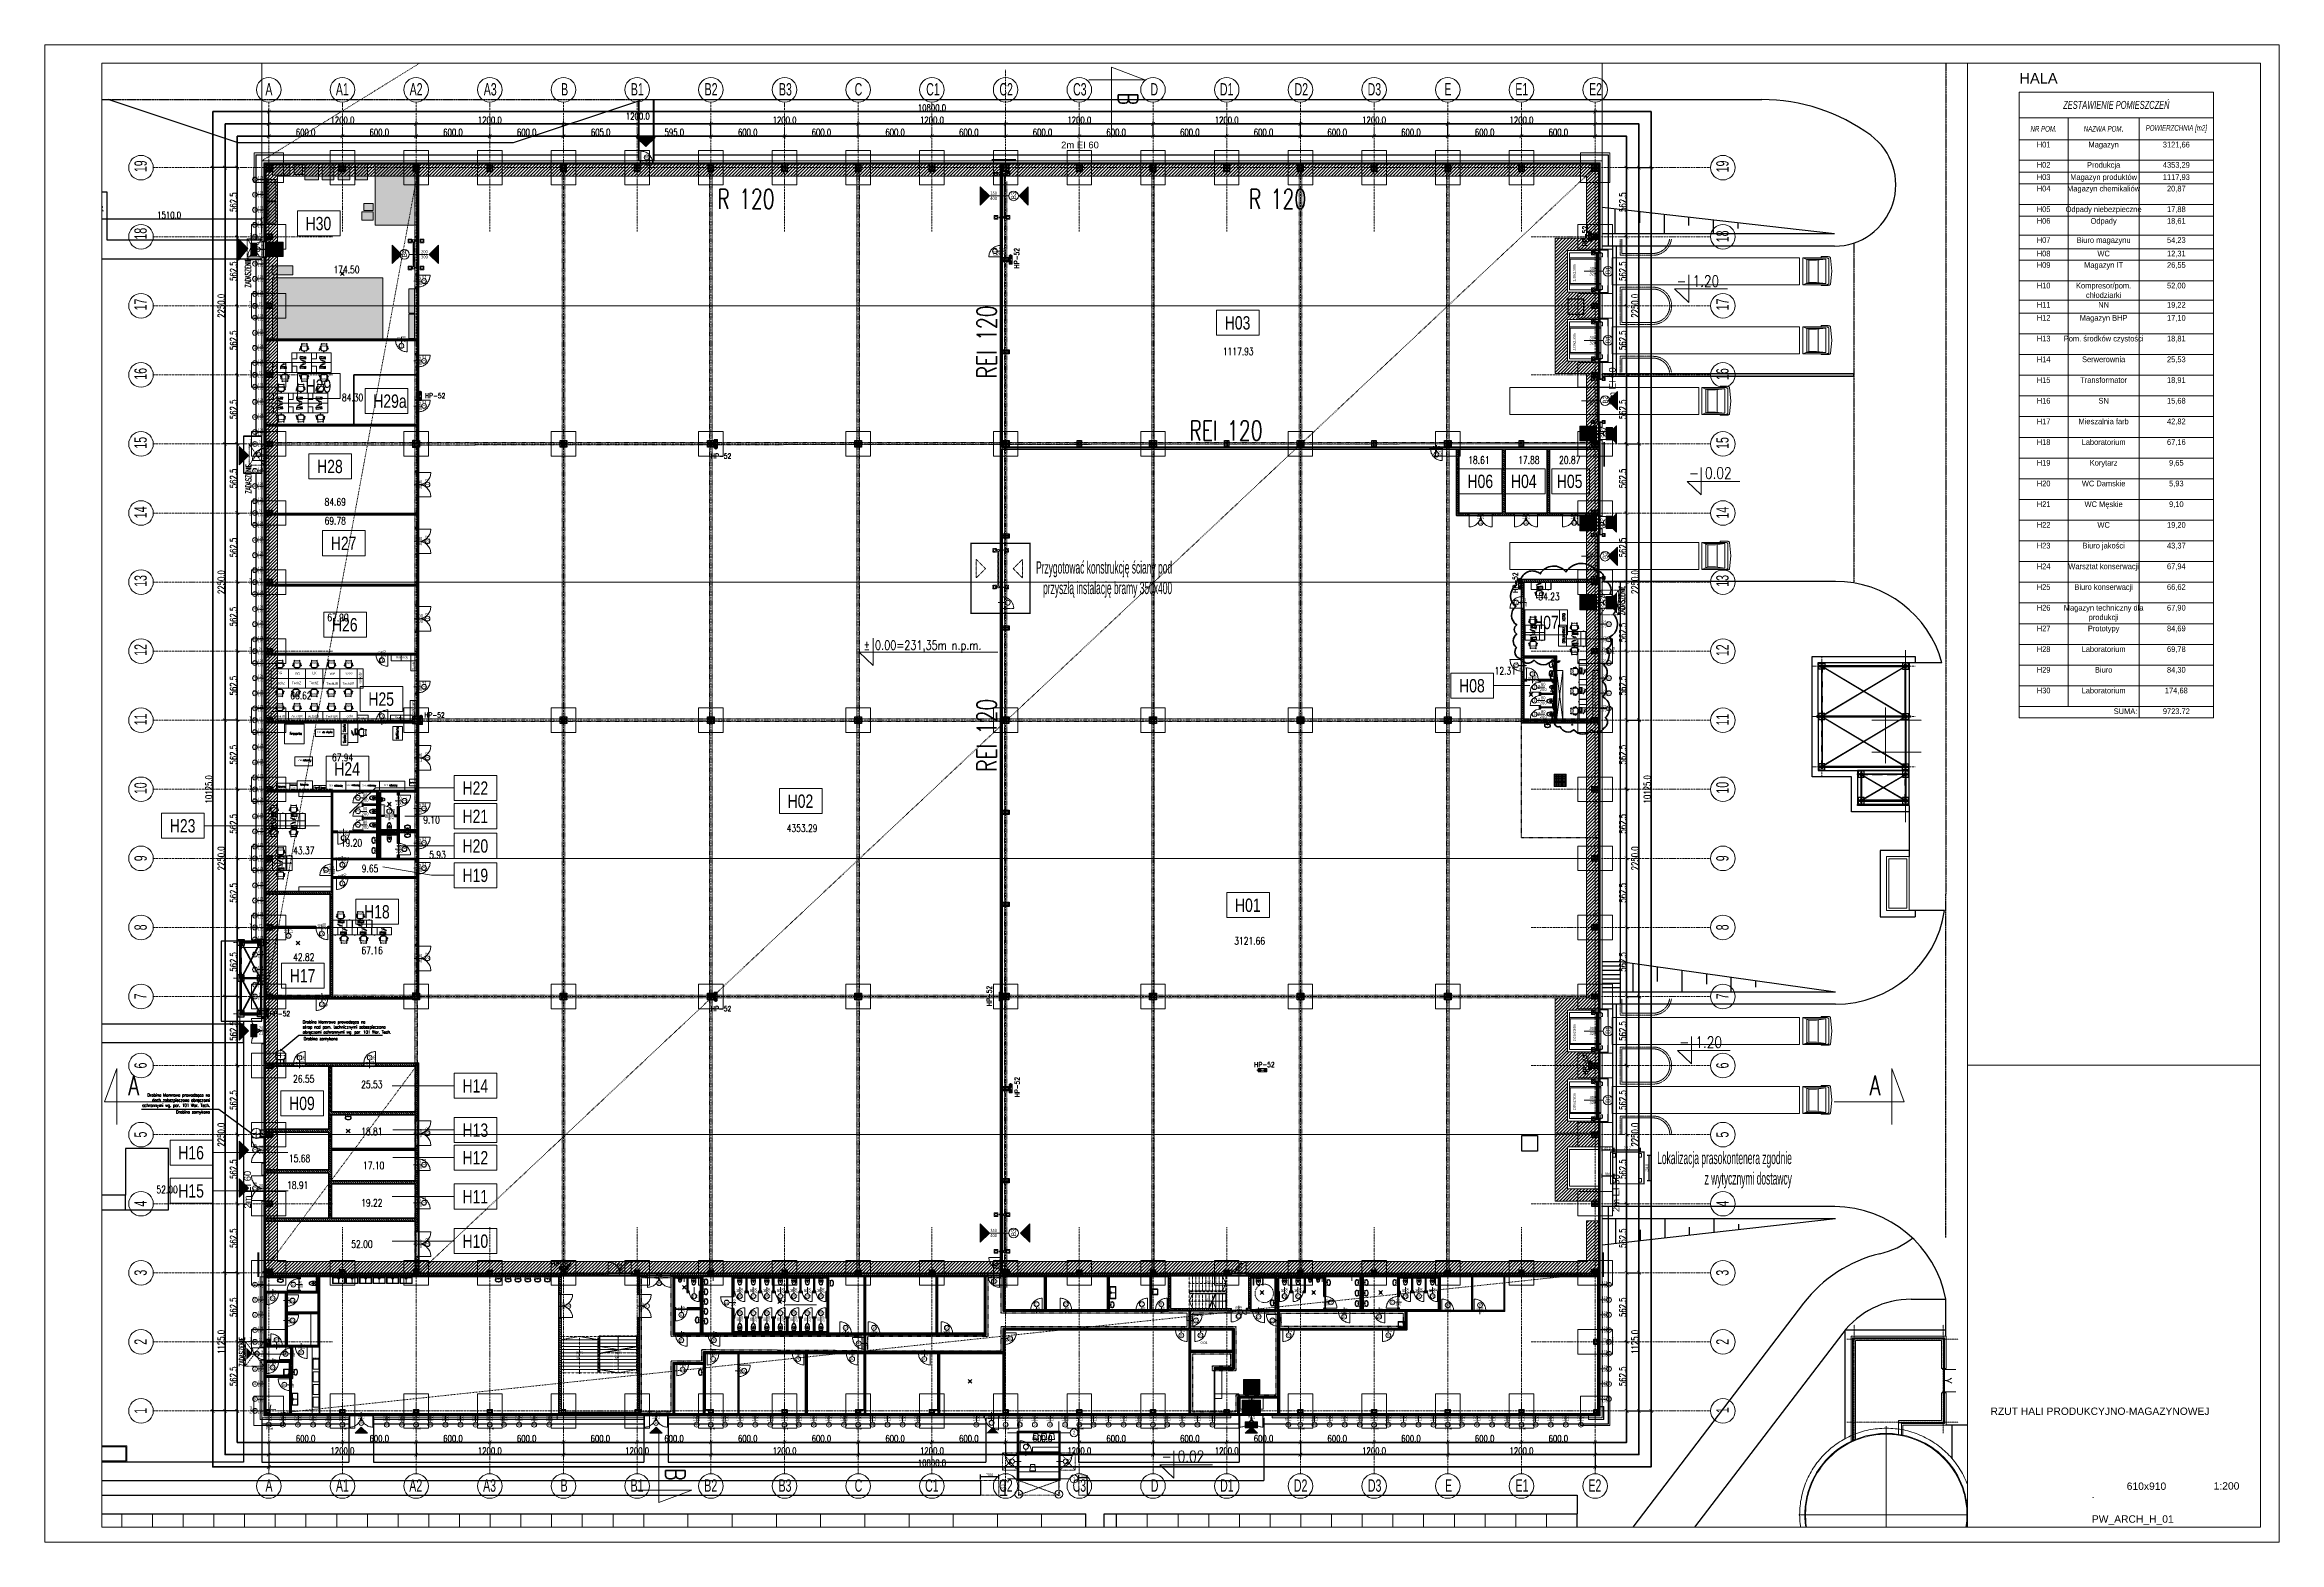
# Paper-space layout 'rzut_hali' of a CAD drawing. Extents: x 2478 to 3388, y -62 to 547.
# The model-space entities are those that its viewports show. They can reach past a viewport. Long polylines and large blocks are cut down to what shows.
import ezdxf
from ezdxf.enums import TextEntityAlignment as Align

# ---------------------------------------------------------------- set-up
doc = ezdxf.new("R2010")
doc.units = 0
doc.header["$MEASUREMENT"] = 0
doc.header["$PDSIZE"] = -5
for name, pattern in [('0.5_0.5', [1, 0.5, -0.5]), ('1$0$0$5', [1.5, 1, -0.5]), ('1.0_0.5', [1.5, 1, -0.5]), ('ACAD_ISO02W100', [15, 12, -3]), ('ACAD_ISO03W100', [30, 12, -18]), ('ACAD_ISO10W100', [18, 12, -3, 0, -3]), ('CENTER', [50.8, 31.75, -6.35, 6.35, -6.35]), ('DASHED', [0.75, 0.5, -0.25]), ('DASHED2', [0.375, 0.25, -0.125]), ('DCD Osie', [9, 6, -1.5, 0, -1.5]), ('GR_SOLID', [0]), ('LTYPE_6', [0.004, 0.003, -0.001]), ('xref_pompownia schenker$0$CENTER2', [1.125, 0.75, -0.125, 0.125, -0.125]), ('xref_pompownia schenker$0$HIDDEN', [0.375, 0.25, -0.125])]:
    doc.linetypes.add(name, pattern=pattern)
doc.layers.get('0').update_dxf_attribs({"color": 2, "linetype": 'CONTINUOUS', "lineweight": 5})
doc.layers.get('Defpoints').update_dxf_attribs({"linetype": 'CONTINUOUS'})
for name, color, linetype in [('.opisy', 7, 'CONTINUOUS'), ('00_01_osie', 9, 'ACAD_ISO10W100'), ('00_02_stopy', 1, 'CONTINUOUS'), ('00_03_slupy', 3, 'CONTINUOUS'), ('1', 2, 'CONTINUOUS'), ('4', 6, 'CENTER'), ('_007_tabelka', 7, 'CONTINUOUS'), ('arch_osie opisy', 1, 'CONTINUOUS'), ('R_mur', 10, 'CONTINUOUS'), ('R_skarpa', 2, 'CONTINUOUS'), ('R_WPUSTY', 7, 'CONTINUOUS'), ('R_wymiary', 7, 'CONTINUOUS'), ('Sundoor', 60, 'CONTINUOUS'), ('Wagi', 5, 'CONTINUOUS')]:
    doc.layers.add(name, color=color, linetype=linetype)
for name, color, linetype, lineweight in [('.widok', 4, 'CONTINUOUS', 18), ('3', 4, 'CONTINUOUS', 13), ('_AS_hydrantowa_opis', 7, 'CONTINUOUS', 25), ('_AS_hydrantowa_szafki', 240, 'CONTINUOUS', 25), ('_AS_WH_hydrant', 1, 'CONTINUOUS', 15), ('arch_bramy', 4, 'CONTINUOUS', 15), ('arch_droga', 1, 'CONTINUOUS', 25), ('arch_drzwi i okna', 4, 'CONTINUOUS', 15), ('arch_drzwi i okna_znaczniki', 130, 'CONTINUOUS', 9), ('arch_elementy dokow', 60, 'CONTINUOUS', 15), ('arch_fundamenty na rzucie', 3, 'CONTINUOUS', 15), ('arch_kraweznik', 11, 'CONTINUOUS', 20), ('arch_linie widokowe', 4, 'CONTINUOUS', 13), ('arch_meble', 5, 'GR_SOLID', 13), ('arch_miejsca parkingowe', 6, 'CONTINUOUS', 15), ('arch_opisy', 20, 'CONTINUOUS', 13), ('arch_opisy elewacje', 7, 'GR_SOLID', 25), ('arch_osie', 181, 'CONTINUOUS', 5), ('arch_powierzchnia', 6, 'CONTINUOUS', 35), ('arch_rampa odbojnice', 255, 'CONTINUOUS', 13), ('arch_samochody', 10, 'CONTINUOUS', 15), ('arch_schody', 7, 'CONTINUOUS', 9), ('arch_sciany dzialowe cienkie na hali', 52, 'CONTINUOUS', 15), ('arch_sciany dzilowe cienkie na hali', 42, 'CONTINUOUS', 15), ('arch_sciany murowane wewnetrzne', 20, 'CONTINUOUS', 25), ('arch_sciany wewnetrzne gk', 70, 'CONTINUOUS', 25), ('arch_sciany wewnetrzne murowane wypelnienie', 20, 'CONTINUOUS', 15), ('arch_sciany wewntrzne gk wypelnienie', 70, 'CONTINUOUS', 13), ('arch_sciany zewnetrzne wypelnienie', 94, 'CONTINUOUS', 25), ('arch_sciany zewnętrzne', 94, 'CONTINUOUS', 18), ('arch_slupy wypelnienie', 9, 'CONTINUOUS', 13), ('arch_słupy', 8, 'CONTINUOUS', 25), ('arch_urządzenia sanitarne', 4, 'GR_SOLID', 13), ('arch_wymiary', 2, 'CONTINUOUS', 13), ('arch_wzmocnienie plyty betonowej', 6, 'CONTINUOUS', 15), ('arch_zadaszenie', 76, 'CONTINUOUS', 15), ('arch_zadaszenie kratownica', 94, 'CONTINUOUS', 15), ('arch_zadaszenie krawedzie', 12, 'CONTINUOUS', 18), ('AUSSENMASSE_N3', 7, 'GR_SOLID', 18), ('EINBAUMOEBEL_N0', 12, 'GR_SOLID', 13), ('TEXT_N5', 7, 'GR_SOLID', 0), ('TUER_N0', 4, 'GR_SOLID', 13)]:
    doc.layers.add(name, color=color, linetype=linetype, lineweight=lineweight)
doc.styles.add('ARIAL', font='arial.ttf')
doc.styles.add('B_text', font='simplex.shx', dxfattribs={"width": 0.7})
doc.styles.add('GR_STANDARD', font='simplex.shx')
doc.styles.add('ISO8', font='iso8.shx', dxfattribs={"width": 0.7})
doc.styles.add('KA_opisy_pionów', font='romans.shx', dxfattribs={"width": 0.8})
doc.styles.add('simplex', font='simplex.shx', dxfattribs={"width": 0.8})
doc.styles.get("Standard").update_dxf_attribs({"font": 'arial.ttf', "width": 0.75})
doc.styles.add('styl1', font='romans.shx', dxfattribs={"width": 0.75})
doc.styles.add('TABELKA', font='tahoma.ttf', dxfattribs={"width": 0.8})
doc.styles.add('tabelka$0$arial', font='arial.ttf')
doc.linetypes.add('ZIGZAG', pattern='A,0.0001,-0.2,[131,ltypeshp.shx,S=0.2,R=0,X=-0.2,Y=0],-0.4,[131,ltypeshp.shx,S=0.2,R=180,X=0.2,Y=0],-0.2', length=0.8001)
doc.dimstyles.new('biura', dxfattribs={"dimtxt": 0.25, "dimasz": 0.1, "dimexe": 0.18, "dimexo": 0.0625, "dimgap": 0.04, "dimtad": 1, "dimdec": 1, "dimlfac": 100, "dimzin": 0, "dimdsep": 46, "dimtxsty": 'ISO8', "dimblk": 'ARCHTICK', "dimcen": 0.09, "dimadec": 0, "dimazin": 0, "dimtfac": 1, "dimtdec": 1, "dimtix": 1, "dimtofl": 0, "dimtmove": 0, "dimatfit": 3, "dimldrblk": 'ARCHTICK', "dimfxl": 0.2, "dimfxlon": 1, "dimtolj": 1, "dimtzin": 0, "dimarcsym": 0})
doc.dimstyles.new('wymiary hala', dxfattribs={"dimtxt": 0.55, "dimasz": 0.3, "dimexe": 0.18, "dimexo": 0.0625, "dimgap": 0.04, "dimtad": 1, "dimtoh": 1, "dimdec": 1, "dimlfac": 100, "dimzin": 0, "dimdsep": 46, "dimtxsty": 'styl1', "dimblk": 'ARCHTICK', "dimcen": 0.09, "dimadec": 0, "dimazin": 0, "dimtfac": 1, "dimtdec": 1, "dimtofl": 0, "dimtmove": 0, "dimatfit": 3, "dimldrblk": 'ARCHTICK', "dimfxl": 1, "dimtolj": 1, "dimtzin": 0, "dimarcsym": 0})
pattern_1 = [(135, (-171.38733, 0), (-0.0883883476483, -0.0883883476483), [])]
pattern_2 = [(45, (-171.38733, 0), (-0.1325825214725, 0.1325825214725), [])]
pattern_3 = [(135, (0, 0), (-0.0883883476483, -0.0883883476483), [])]
pattern_4 = [(270, (-171.38733, 0), (0.125, 0), []), (0, (-171.38733, 0), (0, 0.125), [])]
pattern_5 = [(270, (0, 0), (0.125, 0), []), (0, (0, 0), (0, 0.125), [])]
pattern_6 = [(270, (-171.46233, 0), (0.125, 0), []), (0, (-171.46233, 0), (0, 0.125), [])]
pattern_7 = [(270, (-6543688.96956, -5579518.52017), (0.125, 0), []), (0, (-6543688.96956, -5579518.52017), (0, 0.125), [])]
pattern_8 = [(135, (-6543745.59969, -5579616.07765), (-0.0707106781187, -0.0707106781187), []), (225, (-6543745.59969, -5579616.07765), (0.0707106781187, -0.0707106781187), [])]
pattern_9 = [(45, (-6543745.599693, -5579616.077648), (-0.017677669529664, 0.017677669529664), [])]
pattern_10 = [(135, (0, 0), (-0.0707106781187, -0.0707106781187), []), (225, (0, 0), (0.0707106781187, -0.0707106781187), [])]

# ---------------------------------------------------------------- blocks, each defined once
blk = doc.blocks.new('tir')
at = {"layer": 'arch_samochody', "extrusion": (1.98125e-11, 3.45376e-05, 1)}
for p, q in [((5470.781, -1027.563, -13.233), (5470.781, -1029.313, -13.233)), ((5470.781, -1029.438, -13.233), (5470.781, -1027.563, -13.233)), ((5470.981, -1028.063, -13.233), (5470.781, -1027.563, -13.233)), ((5470.781, -1027.563, -13.233), (5472.981, -1027.563, -13.233)), ((5472.981, -1027.563, -13.233), (5472.781, -1028.063, -13.233)), ((5472.981, -1027.563, -13.233), (5472.981, -1029.313, -13.233)), ((5472.981, -1029.438, -13.233), (5472.981, -1027.563, -13.233)), ((5470.881, -1029.438, -13.233), (5470.881, -1027.813, -13.233)), ((5472.803, -1027.903, -13.233), (5470.917, -1027.903, -13.233)), ((5470.981, -1028.688, -13.233), (5470.981, -1028.063, -13.233)), ((5472.781, -1028.063, -13.233), (5470.981, -1028.063, -13.233)), ((5472.844, -1027.903, -13.233), (5471.182, -1027.903, -13.233)), ((5472.781, -1028.063, -13.233), (5472.781, -1028.688, -13.233)), ((5472.881, -1029.438, -13.233), (5472.881, -1027.813, -13.233)), ((5470.881, -1029.438, -13.233), (5470.981, -1028.688, -13.233)), ((5472.781, -1028.813, -13.233), (5470.981, -1028.813, -13.233)), ((5472.781, -1028.688, -13.233), (5472.881, -1029.438, -13.233)), ((5470.681, -1029.573, -13.233), (5470.681, -1029.063, -13.233)), ((5470.681, -1029.063, -13.233), (5470.781, -1029.063, -13.233)), ((5470.681, -1029.573, -13.233), (5470.682, -1029.611, -13.233)), ((5470.682, -1029.611, -13.233), (5470.685, -1029.648, -13.233)), ((5470.685, -1029.648, -13.233), (5470.691, -1029.684, -13.233)), ((5470.781, -1029.438, -13.233), (5470.782, -1029.477, -13.233)), ((5470.782, -1029.477, -13.233), (5470.785, -1029.515, -13.233)), ((5470.785, -1029.515, -13.233), (5470.791, -1029.551, -13.233)), ((5470.791, -1029.551, -13.233), (5470.8, -1029.585, -13.233)), ((5470.8, -1029.585, -13.233), (5470.81, -1029.615, -13.233)), ((5470.81, -1029.615, -13.233), (5470.822, -1029.64, -13.233)), ((5470.822, -1029.64, -13.233), (5470.835, -1029.661, -13.233)), ((5470.835, -1029.661, -13.233), (5470.85, -1029.676, -13.233)), ((5470.85, -1029.676, -13.233), (5470.865, -1029.685, -13.233)), ((5472.881, -1029.438, -13.233), (5470.881, -1029.438, -13.233)), ((5472.896, -1029.685, -13.233), (5472.911, -1029.676, -13.233)), ((5472.911, -1029.676, -13.233), (5472.926, -1029.661, -13.233)), ((5472.926, -1029.661, -13.233), (5472.939, -1029.64, -13.233)), ((5472.939, -1029.64, -13.233), (5472.951, -1029.615, -13.233)), ((5472.951, -1029.615, -13.233), (5472.961, -1029.585, -13.233)), ((5472.961, -1029.585, -13.233), (5472.97, -1029.551, -13.233)), ((5472.97, -1029.551, -13.233), (5472.976, -1029.515, -13.233)), ((5472.976, -1029.515, -13.233), (5472.979, -1029.477, -13.233)), ((5472.979, -1029.477, -13.233), (5472.981, -1029.438, -13.233)), ((5472.981, -1029.063, -13.233), (5473.031, -1029.063, -13.233)), ((5473.02, -1029.684, -13.233), (5473.026, -1029.649, -13.233)), ((5473.026, -1029.649, -13.233), (5473.029, -1029.611, -13.233)), ((5473.029, -1029.611, -13.233), (5473.031, -1029.573, -13.233)), ((5473.031, -1029.573, -13.233), (5473.031, -1029.063, -13.233)), ((5470.691, -1029.684, -13.233), (5470.699, -1029.717, -13.233)), ((5470.699, -1029.717, -13.233), (5470.708, -1029.746, -13.233)), ((5470.708, -1029.746, -13.233), (5470.72, -1029.771, -13.233)), ((5470.72, -1029.771, -13.233), (5470.733, -1029.792, -13.233)), ((5470.733, -1029.792, -13.233), (5470.747, -1029.808, -13.233)), ((5470.747, -1029.808, -13.233), (5470.761, -1029.818, -13.233)), ((5470.761, -1029.818, -13.233), (5470.776, -1029.823, -13.233)), ((5470.776, -1029.823, -13.233), (5471.881, -1029.938, -13.233)), ((5470.865, -1029.685, -13.233), (5470.881, -1029.688, -13.233)), ((5470.881, -1029.688, -13.233), (5472.881, -1029.688, -13.233)), ((5472.935, -1029.823, -13.233), (5471.881, -1029.938, -13.233)), ((5472.881, -1029.688, -13.233), (5472.896, -1029.685, -13.233)), ((5472.935, -1029.823, -13.233), (5472.95, -1029.819, -13.233)), ((5472.95, -1029.819, -13.233), (5472.965, -1029.808, -13.233)), ((5472.965, -1029.808, -13.233), (5472.979, -1029.793, -13.233)), ((5472.979, -1029.793, -13.233), (5472.991, -1029.772, -13.233)), ((5472.991, -1029.772, -13.233), (5473.003, -1029.746, -13.233)), ((5473.003, -1029.746, -13.233), (5473.012, -1029.717, -13.233)), ((5473.012, -1029.717, -13.233), (5473.02, -1029.684, -13.233))]:
    blk.add_line(p, q, dxfattribs=at)
at = {"layer": 'arch_samochody', "extrusion": (1.98127e-11, 3.45376e-05, 1)}
for p, q in [((5472.935, -1029.823, -13.233), (5472.95, -1029.819, -13.233)), ((5472.95, -1029.819, -13.233), (5472.965, -1029.808, -13.233)), ((5472.965, -1029.808, -13.233), (5472.979, -1029.793, -13.233)), ((5472.979, -1029.793, -13.233), (5472.991, -1029.772, -13.233))]:
    blk.add_line(p, q, dxfattribs=at)
at = {"layer": 'arch_samochody', "extrusion": (1.98125e-11, 3.45376e-05, 1)}
blk.add_lwpolyline([(5470.781, -1011.937), (5470.781, -1027.312), (5472.981, -1027.312), (5472.981, -1011.937), (5470.781, -1011.937)], dxfattribs=at)
blk = doc.blocks.new('ZT_z_opisami')
at = {"layer": 'arch_sciany wewntrzne gk wypelnienie'}
h = blk.add_hatch(dxfattribs=at)
h.set_pattern_fill('ANSI37', color=256, scale=0.8, angle=90, style=0)
h.set_pattern_definition([(135, (-2588.52913, 41.5715), (-0.0707106781187, -0.0707106781187), []), (225, (-2588.52913, 41.5715), (0.0707106781187, -0.0707106781187), [])])
h.paths.add_polyline_path([(6540900.157, 5579426.064), (6540900.257, 5579426.064), (6540900.257, 5579426.164), (6540900.157, 5579426.164)])
h.paths.add_polyline_path([(6540901.257, 5579426.164), (6540903.457, 5579426.164), (6540903.457, 5579426.064), (6540901.257, 5579426.064)])
at = {"layer": 'arch_sciany zewnetrzne wypelnienie'}
h = blk.add_hatch(dxfattribs=at)
h.set_pattern_fill('ANSI37', color=256, angle=45)
h.set_pattern_definition([(90, (-2588.52913, 41.5715), (-0.125, 0), []), (180, (-2588.52913, 41.5715), (0, -0.125), [])])
h.paths.add_polyline_path([(6540900.057, 5579424.914), (6540900.157, 5579424.914), (6540900.157, 5579424.814), (6540900.057, 5579424.814)])
h.paths.add_polyline_path([(6540900.172, 5579423.964), (6540900.157, 5579423.964), (6540900.157, 5579423.979), (6540900.057, 5579423.979), (6540900.057, 5579423.864), (6540900.172, 5579423.864)])
h.paths.add_polyline_path([(6540903.457, 5579423.979), (6540903.557, 5579423.978), (6540903.557, 5579423.863), (6540903.442, 5579423.863), (6540903.442, 5579423.964), (6540903.457, 5579423.964)])
h.paths.add_polyline_path([(6540903.557, 5579424.914), (6540903.457, 5579424.914), (6540903.457, 5579424.814), (6540903.557, 5579424.814)])
h.paths.add_polyline_path([(6540903.457, 5579425.914), (6540903.557, 5579425.914), (6540903.557, 5579427.864), (6540900.057, 5579427.864), (6540900.057, 5579425.914), (6540900.157, 5579425.914), (6540900.157, 5579427.764), (6540903.457, 5579427.764)])
at = {"layer": 'R_mur'}
h = blk.add_hatch(color=7, dxfattribs=at)
h.dxf.hatch_style = 1
h.paths.add_polyline_path([(6540947.665, 5579513.981), (6540947.665, 5579513.781), (6540968.165, 5579513.781), (6540968.165, 5579513.981)])
for p, q in [((6540900.257, 5579426.164, 9.393), (6540900.257, 5579426.064, 9.393)), ((6540901.257, 5579426.164, 9.393), (6540901.257, 5579426.064, 9.393)), ((6540900.057, 5579425.914, 9.393), (6540900.157, 5579425.914, 9.393)), ((6540903.557, 5579425.914, 9.393), (6540903.457, 5579425.914, 9.393)), ((6540900.057, 5579424.914, 9.393), (6540900.157, 5579424.914, 9.393)), ((6540903.557, 5579424.914, 9.393), (6540903.457, 5579424.914, 9.393))]:
    blk.add_line(p, q)
at = {"elevation": 7.943}
for points in [[(6540968.47, 5579481.673), (6540968.47, 5579478.923), (6540972.671, 5579478.923), (6540972.67, 5579481.673)], [(6540972.429, 5579481.313), (6540972.309, 5579481.313), (6540972.309, 5579481.433), (6540972.429, 5579481.433)]]:
    blk.add_lwpolyline(points, close=True, dxfattribs=at)
at = {"layer": '00_01_osie', "ltscale": 10}
for p, q in [((6540968.77, 5579481.673, 7.943), (6540968.77, 5579478.923, 7.943)), ((6540972.369, 5579481.673, 7.943), (6540972.37, 5579478.923, 7.943)), ((6540968.47, 5579481.373, 7.943), (6540972.669, 5579481.373, 7.943)), ((6540968.47, 5579479.223, 7.943), (6540972.67, 5579479.223, 7.943))]:
    blk.add_line(p, q, dxfattribs=at)
at = {"layer": '00_02_stopy', "linetype": 'ACAD_ISO03W100', "ltscale": 5, "elevation": 7.943}
for points in [[(6540965.319, 5579490.423), (6540965.819, 5579490.423), (6540965.819, 5579489.923), (6540965.319, 5579489.923)], [(6540972.619, 5579490.423), (6540972.119, 5579490.423), (6540972.119, 5579489.923), (6540972.619, 5579489.923)], [(6540965.319, 5579485.823), (6540965.819, 5579485.823), (6540965.819, 5579486.323), (6540965.319, 5579486.323)], [(6540972.619, 5579485.823), (6540972.119, 5579485.823), (6540972.119, 5579486.323), (6540972.619, 5579486.323)], [(6540965.319, 5579481.723), (6540965.819, 5579481.723), (6540965.819, 5579482.223), (6540965.319, 5579482.223)], [(6540968.52, 5579481.123), (6540969.02, 5579481.123), (6540969.02, 5579481.623), (6540968.52, 5579481.623)], [(6540972.619, 5579481.723), (6540972.119, 5579481.723), (6540972.119, 5579482.223), (6540972.619, 5579482.223)], [(6540972.119, 5579481.123), (6540972.619, 5579481.123), (6540972.619, 5579481.623), (6540972.119, 5579481.623)], [(6540968.52, 5579478.973), (6540969.02, 5579478.973), (6540969.02, 5579479.473), (6540968.52, 5579479.473)], [(6540972.12, 5579478.973), (6540972.62, 5579478.973), (6540972.62, 5579479.473), (6540972.12, 5579479.473)]]:
    blk.add_lwpolyline(points, close=True, dxfattribs=at)
at = {"layer": '00_03_slupy', "color": 4, "linetype": 'ACAD_ISO03W100'}
for p, q in [((6540965.269, 5579490.2, 7.943), (6540972.669, 5579490.2, 7.943)), ((6540965.269, 5579490.146, 7.943), (6540972.669, 5579490.146, 7.943)), ((6540965.269, 5579486.1, 7.943), (6540972.669, 5579486.1, 7.943)), ((6540965.269, 5579486.046, 7.943), (6540972.669, 5579486.046, 7.943)), ((6540965.269, 5579482, 7.943), (6540972.669, 5579482, 7.943)), ((6540965.269, 5579481.946, 7.943), (6540972.669, 5579481.946, 7.943)), ((6540968.47, 5579481.4, 7.943), (6540972.669, 5579481.4, 7.943)), ((6540968.47, 5579481.346, 7.943), (6540972.669, 5579481.346, 7.943)), ((6540968.47, 5579479.25, 7.943), (6540972.67, 5579479.25, 7.943)), ((6540968.47, 5579479.196, 7.943), (6540972.67, 5579479.196, 7.943))]:
    blk.add_line(p, q, dxfattribs=at)
at = {"layer": '00_03_slupy'}
for p, q in [((6540965.626, 5579490.131, 7.943), (6540965.621, 5579490.116, 7.943)), ((6540972.313, 5579490.131, 7.943), (6540965.621, 5579486.129, 7.943)), ((6540965.621, 5579490.116, 7.943), (6540965.626, 5579490.131, 7.943)), ((6540972.313, 5579486.115, 7.943), (6540965.621, 5579490.116, 7.943)), ((6540972.318, 5579486.129, 7.943), (6540965.626, 5579490.131, 7.943)), ((6540972.318, 5579490.116, 7.943), (6540965.626, 5579486.115, 7.943)), ((6540972.313, 5579490.131, 7.943), (6540972.318, 5579490.116, 7.943)), ((6540965.626, 5579486.115, 7.943), (6540965.621, 5579486.129, 7.943)), ((6540965.621, 5579486.129, 7.943), (6540965.626, 5579486.115, 7.943)), ((6540965.626, 5579486.031, 7.943), (6540965.621, 5579486.017, 7.943)), ((6540965.621, 5579486.017, 7.943), (6540965.626, 5579486.031, 7.943)), ((6540972.313, 5579486.031, 7.943), (6540965.621, 5579482.03, 7.943)), ((6540972.313, 5579482.015, 7.943), (6540965.621, 5579486.017, 7.943)), ((6540972.318, 5579482.03, 7.943), (6540965.626, 5579486.031, 7.943)), ((6540972.318, 5579486.017, 7.943), (6540965.626, 5579482.015, 7.943)), ((6540972.313, 5579486.115, 7.943), (6540972.318, 5579486.129, 7.943)), ((6540972.313, 5579486.031, 7.943), (6540972.318, 5579486.017, 7.943)), ((6540965.626, 5579482.015, 7.943), (6540965.621, 5579482.03, 7.943)), ((6540965.621, 5579482.03, 7.943), (6540965.626, 5579482.015, 7.943)), ((6540972.313, 5579482.015, 7.943), (6540972.318, 5579482.03, 7.943)), ((6540968.821, 5579479.28, 7.943), (6540972.313, 5579481.331, 7.943)), ((6540968.826, 5579481.331, 7.943), (6540968.821, 5579481.317, 7.943)), ((6540968.821, 5579481.317, 7.943), (6540972.314, 5579479.266, 7.943)), ((6540968.826, 5579481.331, 7.943), (6540972.319, 5579479.28, 7.943)), ((6540968.827, 5579479.266, 7.943), (6540972.318, 5579481.317, 7.943)), ((6540972.318, 5579481.317, 7.943), (6540972.313, 5579481.331, 7.943)), ((6540968.827, 5579479.266, 7.943), (6540968.821, 5579479.28, 7.943)), ((6540972.319, 5579479.28, 7.943), (6540972.314, 5579479.266, 7.943)), ((6540972.67, 5579478.823, 7.943), (6540972.67, 5579478.923, 7.943))]:
    blk.add_line(p, q, dxfattribs=at)
at = {"layer": '00_03_slupy', "linetype": 'DASHED', "ltscale": 500}
for p, q in [((6540972.67, 5579478.923, 7.943), (6540968.47, 5579478.922, 7.943)), ((6540968.47, 5579478.822, 7.943), (6540968.47, 5579478.922, 7.943)), ((6540972.67, 5579478.823, 7.943), (6540968.47, 5579478.822, 7.943))]:
    blk.add_line(p, q, dxfattribs=at)
at = {"layer": '00_03_slupy', "linetype": 'DASHED', "ltscale": 500, "elevation": 7.943}
for points in [[(6540965.269, 5579490.473), (6540972.669, 5579490.473), (6540972.669, 5579486.073), (6540965.269, 5579486.073)], [(6540965.269, 5579486.133), (6540965.149, 5579486.133), (6540965.149, 5579486.013), (6540965.269, 5579486.013)], [(6540965.269, 5579481.673), (6540972.669, 5579481.673), (6540972.669, 5579486.073), (6540965.269, 5579486.073)], [(6540972.669, 5579486.133), (6540972.789, 5579486.133), (6540972.789, 5579486.013), (6540972.669, 5579486.013)], [(6540968.47, 5579478.923), (6540972.67, 5579478.923), (6540972.669, 5579481.673), (6540968.47, 5579481.673)]]:
    blk.add_lwpolyline(points, close=True, dxfattribs=at)
at = {"layer": '00_03_slupy', "elevation": 7.943}
for points in [[(6540972.669, 5579490.203), (6540965.269, 5579490.203), (6540965.269, 5579490.143), (6540972.669, 5579490.143)], [(6540965.549, 5579486.113), (6540965.549, 5579490.133)], [(6540965.589, 5579486.113), (6540965.589, 5579490.133)], [(6540972.349, 5579486.113), (6540972.349, 5579490.133)], [(6540972.389, 5579486.113), (6540972.389, 5579490.133)], [(6540972.669, 5579490.203), (6540972.669, 5579490.143)], [(6540972.669, 5579486.103), (6540965.269, 5579486.103), (6540965.269, 5579486.043), (6540972.669, 5579486.043)], [(6540965.549, 5579486.033), (6540965.549, 5579482.013)], [(6540965.589, 5579486.033), (6540965.589, 5579482.013)], [(6540972.349, 5579486.033), (6540972.349, 5579482.013)], [(6540972.389, 5579486.033), (6540972.389, 5579482.013)], [(6540972.669, 5579486.103), (6540972.669, 5579486.043)], [(6540972.669, 5579482.003), (6540965.269, 5579482.003), (6540965.269, 5579481.943), (6540972.669, 5579481.943)], [(6540972.669, 5579482.003), (6540972.669, 5579481.943)], [(6540972.669, 5579481.343), (6540968.47, 5579481.343), (6540968.47, 5579481.403), (6540972.669, 5579481.403)], [(6540968.75, 5579481.333), (6540968.75, 5579479.323)], [(6540968.79, 5579481.333), (6540968.79, 5579479.323)], [(6540972.349, 5579481.333), (6540972.35, 5579479.323)], [(6540972.389, 5579481.333), (6540972.39, 5579479.323)], [(6540972.67, 5579479.253), (6540968.47, 5579479.253), (6540968.47, 5579479.193), (6540972.67, 5579479.193)]]:
    blk.add_lwpolyline(points, dxfattribs=at)
for points in [[(6540965.469, 5579490.273), (6540965.669, 5579490.273), (6540965.669, 5579490.073), (6540965.469, 5579490.073)], [(6540965.479, 5579490.17), (6540965.529, 5579490.17), (6540965.529, 5579490.175), (6540965.479, 5579490.175)], [(6540965.495, 5579490.235), (6540965.491, 5579490.243), (6540965.495, 5579490.25), (6540965.504, 5579490.25), (6540965.508, 5579490.243), (6540965.504, 5579490.235)], [(6540965.495, 5579490.11), (6540965.491, 5579490.103), (6540965.495, 5579490.095), (6540965.504, 5579490.095), (6540965.508, 5579490.103), (6540965.504, 5579490.11)], [(6540965.572, 5579490.263), (6540965.572, 5579490.213), (6540965.567, 5579490.213), (6540965.567, 5579490.263)], [(6540965.572, 5579490.083), (6540965.572, 5579490.133), (6540965.567, 5579490.133), (6540965.567, 5579490.083)], [(6540965.569, 5579490.063), (6540965.705, 5579490.063), (6540965.719, 5579490.103), (6540965.719, 5579490.143), (6540965.569, 5579490.143)], [(6540965.659, 5579490.17), (6540965.609, 5579490.17), (6540965.609, 5579490.175), (6540965.659, 5579490.175)], [(6540965.644, 5579490.235), (6540965.648, 5579490.243), (6540965.644, 5579490.25), (6540965.635, 5579490.25), (6540965.631, 5579490.243), (6540965.635, 5579490.235)], [(6540965.644, 5579490.11), (6540965.648, 5579490.103), (6540965.644, 5579490.095), (6540965.635, 5579490.095), (6540965.631, 5579490.103), (6540965.635, 5579490.11)], [(6540972.369, 5579490.063), (6540972.234, 5579490.063), (6540972.219, 5579490.103), (6540972.219, 5579490.143), (6540972.369, 5579490.143)], [(6540972.469, 5579490.273), (6540972.269, 5579490.273), (6540972.269, 5579490.073), (6540972.469, 5579490.073)], [(6540972.279, 5579490.17), (6540972.329, 5579490.17), (6540972.329, 5579490.175), (6540972.279, 5579490.175)], [(6540972.295, 5579490.235), (6540972.291, 5579490.243), (6540972.295, 5579490.25), (6540972.304, 5579490.25), (6540972.308, 5579490.243), (6540972.304, 5579490.235)], [(6540972.295, 5579490.11), (6540972.291, 5579490.103), (6540972.295, 5579490.095), (6540972.304, 5579490.095), (6540972.308, 5579490.103), (6540972.304, 5579490.11)], [(6540972.367, 5579490.263), (6540972.367, 5579490.213), (6540972.372, 5579490.213), (6540972.372, 5579490.263)], [(6540972.367, 5579490.083), (6540972.367, 5579490.133), (6540972.372, 5579490.133), (6540972.372, 5579490.083)], [(6540972.459, 5579490.17), (6540972.409, 5579490.17), (6540972.409, 5579490.175), (6540972.459, 5579490.175)], [(6540972.444, 5579490.235), (6540972.448, 5579490.243), (6540972.444, 5579490.25), (6540972.435, 5579490.25), (6540972.431, 5579490.243), (6540972.435, 5579490.235)], [(6540972.444, 5579490.11), (6540972.448, 5579490.103), (6540972.444, 5579490.095), (6540972.435, 5579490.095), (6540972.431, 5579490.103), (6540972.435, 5579490.11)], [(6540965.469, 5579485.973), (6540965.669, 5579485.973), (6540965.669, 5579486.173), (6540965.469, 5579486.173)], [(6540965.479, 5579486.075), (6540965.529, 5579486.075), (6540965.529, 5579486.07), (6540965.479, 5579486.07)], [(6540965.495, 5579486.135), (6540965.491, 5579486.143), (6540965.495, 5579486.151), (6540965.504, 5579486.151), (6540965.508, 5579486.143), (6540965.504, 5579486.135)], [(6540965.495, 5579486.011), (6540965.491, 5579486.003), (6540965.495, 5579485.995), (6540965.504, 5579485.995), (6540965.508, 5579486.003), (6540965.504, 5579486.011)], [(6540965.572, 5579486.163), (6540965.572, 5579486.113), (6540965.567, 5579486.113), (6540965.567, 5579486.163)], [(6540965.572, 5579485.983), (6540965.572, 5579486.033), (6540965.567, 5579486.033), (6540965.567, 5579485.983)], [(6540965.569, 5579486.183), (6540965.705, 5579486.183), (6540965.719, 5579486.143), (6540965.719, 5579486.103), (6540965.569, 5579486.103)], [(6540965.569, 5579485.963), (6540965.705, 5579485.963), (6540965.719, 5579486.003), (6540965.719, 5579486.043), (6540965.569, 5579486.043)], [(6540965.659, 5579486.075), (6540965.609, 5579486.075), (6540965.609, 5579486.07), (6540965.659, 5579486.07)], [(6540965.644, 5579486.135), (6540965.648, 5579486.143), (6540965.644, 5579486.151), (6540965.635, 5579486.151), (6540965.631, 5579486.143), (6540965.635, 5579486.135)], [(6540965.644, 5579486.011), (6540965.648, 5579486.003), (6540965.644, 5579485.995), (6540965.635, 5579485.995), (6540965.631, 5579486.003), (6540965.635, 5579486.011)], [(6540972.369, 5579486.183), (6540972.234, 5579486.183), (6540972.219, 5579486.143), (6540972.219, 5579486.103), (6540972.369, 5579486.103)], [(6540972.369, 5579485.963), (6540972.234, 5579485.963), (6540972.219, 5579486.003), (6540972.219, 5579486.043), (6540972.369, 5579486.043)], [(6540972.469, 5579485.973), (6540972.269, 5579485.973), (6540972.269, 5579486.173), (6540972.469, 5579486.173)], [(6540972.279, 5579486.075), (6540972.329, 5579486.075), (6540972.329, 5579486.07), (6540972.279, 5579486.07)], [(6540972.295, 5579486.135), (6540972.291, 5579486.143), (6540972.295, 5579486.151), (6540972.304, 5579486.151), (6540972.308, 5579486.143), (6540972.304, 5579486.135)], [(6540972.295, 5579486.011), (6540972.291, 5579486.003), (6540972.295, 5579485.995), (6540972.304, 5579485.995), (6540972.308, 5579486.003), (6540972.304, 5579486.011)], [(6540972.367, 5579486.163), (6540972.367, 5579486.113), (6540972.372, 5579486.113), (6540972.372, 5579486.163)], [(6540972.367, 5579485.983), (6540972.367, 5579486.033), (6540972.372, 5579486.033), (6540972.372, 5579485.983)], [(6540972.459, 5579486.075), (6540972.409, 5579486.075), (6540972.409, 5579486.07), (6540972.459, 5579486.07)], [(6540972.444, 5579486.135), (6540972.448, 5579486.143), (6540972.444, 5579486.151), (6540972.435, 5579486.151), (6540972.431, 5579486.143), (6540972.435, 5579486.135)], [(6540972.444, 5579486.011), (6540972.448, 5579486.003), (6540972.444, 5579485.995), (6540972.435, 5579485.995), (6540972.431, 5579486.003), (6540972.435, 5579486.011)], [(6540965.469, 5579481.873), (6540965.669, 5579481.873), (6540965.669, 5579482.073), (6540965.469, 5579482.073)], [(6540965.479, 5579481.976), (6540965.529, 5579481.976), (6540965.529, 5579481.971), (6540965.479, 5579481.971)], [(6540965.495, 5579482.035), (6540965.491, 5579482.043), (6540965.495, 5579482.051), (6540965.504, 5579482.051), (6540965.508, 5579482.043), (6540965.504, 5579482.035)], [(6540965.495, 5579481.911), (6540965.491, 5579481.903), (6540965.495, 5579481.895), (6540965.504, 5579481.895), (6540965.508, 5579481.903), (6540965.504, 5579481.911)], [(6540965.572, 5579482.063), (6540965.572, 5579482.013), (6540965.567, 5579482.013), (6540965.567, 5579482.063)], [(6540965.572, 5579481.883), (6540965.572, 5579481.933), (6540965.567, 5579481.933), (6540965.567, 5579481.883)], [(6540965.569, 5579482.083), (6540965.705, 5579482.083), (6540965.719, 5579482.043), (6540965.719, 5579482.003), (6540965.569, 5579482.003)], [(6540965.659, 5579481.976), (6540965.609, 5579481.976), (6540965.609, 5579481.971), (6540965.659, 5579481.971)], [(6540965.644, 5579482.035), (6540965.648, 5579482.043), (6540965.644, 5579482.051), (6540965.635, 5579482.051), (6540965.631, 5579482.043), (6540965.635, 5579482.035)], [(6540965.644, 5579481.911), (6540965.648, 5579481.903), (6540965.644, 5579481.895), (6540965.635, 5579481.895), (6540965.631, 5579481.903), (6540965.635, 5579481.911)], [(6540972.369, 5579482.083), (6540972.234, 5579482.083), (6540972.219, 5579482.043), (6540972.219, 5579482.003), (6540972.369, 5579482.003)], [(6540972.469, 5579481.873), (6540972.269, 5579481.873), (6540972.269, 5579482.073), (6540972.469, 5579482.073)], [(6540972.279, 5579481.976), (6540972.329, 5579481.976), (6540972.329, 5579481.971), (6540972.279, 5579481.971)], [(6540972.295, 5579482.035), (6540972.291, 5579482.043), (6540972.295, 5579482.051), (6540972.304, 5579482.051), (6540972.308, 5579482.043), (6540972.304, 5579482.035)], [(6540972.295, 5579481.911), (6540972.291, 5579481.903), (6540972.295, 5579481.895), (6540972.304, 5579481.895), (6540972.308, 5579481.903), (6540972.304, 5579481.911)], [(6540972.367, 5579482.063), (6540972.367, 5579482.013), (6540972.372, 5579482.013), (6540972.372, 5579482.063)], [(6540972.367, 5579481.883), (6540972.367, 5579481.933), (6540972.372, 5579481.933), (6540972.372, 5579481.883)], [(6540972.459, 5579481.976), (6540972.409, 5579481.976), (6540972.409, 5579481.971), (6540972.459, 5579481.971)], [(6540972.444, 5579482.035), (6540972.448, 5579482.043), (6540972.444, 5579482.051), (6540972.435, 5579482.051), (6540972.431, 5579482.043), (6540972.435, 5579482.035)], [(6540972.444, 5579481.911), (6540972.448, 5579481.903), (6540972.444, 5579481.895), (6540972.435, 5579481.895), (6540972.431, 5579481.903), (6540972.435, 5579481.911)], [(6540968.67, 5579481.273), (6540968.87, 5579481.273), (6540968.87, 5579481.473), (6540968.67, 5579481.473)], [(6540968.68, 5579481.376), (6540968.73, 5579481.376), (6540968.73, 5579481.371), (6540968.68, 5579481.371)], [(6540968.695, 5579481.435), (6540968.691, 5579481.443), (6540968.695, 5579481.451), (6540968.704, 5579481.451), (6540968.708, 5579481.443), (6540968.704, 5579481.435)], [(6540968.695, 5579481.311), (6540968.691, 5579481.303), (6540968.695, 5579481.295), (6540968.704, 5579481.295), (6540968.708, 5579481.303), (6540968.704, 5579481.311)], [(6540968.772, 5579481.463), (6540968.772, 5579481.413), (6540968.767, 5579481.413), (6540968.767, 5579481.463)], [(6540968.77, 5579481.263), (6540968.905, 5579481.263), (6540968.92, 5579481.303), (6540968.92, 5579481.343), (6540968.77, 5579481.343)], [(6540968.86, 5579481.376), (6540968.81, 5579481.376), (6540968.81, 5579481.371), (6540968.86, 5579481.371)], [(6540968.844, 5579481.435), (6540968.848, 5579481.443), (6540968.844, 5579481.451), (6540968.835, 5579481.451), (6540968.831, 5579481.443), (6540968.835, 5579481.435)], [(6540968.844, 5579481.311), (6540968.848, 5579481.303), (6540968.844, 5579481.295), (6540968.835, 5579481.295), (6540968.831, 5579481.303), (6540968.835, 5579481.311)], [(6540972.369, 5579481.263), (6540972.234, 5579481.263), (6540972.219, 5579481.303), (6540972.219, 5579481.343), (6540972.369, 5579481.343)], [(6540972.269, 5579481.273), (6540972.469, 5579481.273), (6540972.469, 5579481.473), (6540972.269, 5579481.473)], [(6540972.279, 5579481.376), (6540972.329, 5579481.376), (6540972.329, 5579481.371), (6540972.279, 5579481.371)], [(6540972.295, 5579481.435), (6540972.291, 5579481.443), (6540972.295, 5579481.451), (6540972.304, 5579481.451), (6540972.308, 5579481.443), (6540972.304, 5579481.435)], [(6540972.295, 5579481.311), (6540972.291, 5579481.303), (6540972.295, 5579481.295), (6540972.304, 5579481.295), (6540972.308, 5579481.303), (6540972.304, 5579481.311)], [(6540972.372, 5579481.463), (6540972.372, 5579481.413), (6540972.367, 5579481.413), (6540972.367, 5579481.463)], [(6540972.372, 5579481.283), (6540972.372, 5579481.333), (6540972.367, 5579481.333), (6540972.367, 5579481.283)], [(6540972.459, 5579481.376), (6540972.409, 5579481.376), (6540972.409, 5579481.371), (6540972.459, 5579481.371)], [(6540972.444, 5579481.435), (6540972.448, 5579481.443), (6540972.444, 5579481.451), (6540972.435, 5579481.451), (6540972.431, 5579481.443), (6540972.435, 5579481.435)], [(6540972.444, 5579481.311), (6540972.448, 5579481.303), (6540972.444, 5579481.295), (6540972.435, 5579481.295), (6540972.431, 5579481.303), (6540972.435, 5579481.311)], [(6540968.67, 5579479.123), (6540968.87, 5579479.123), (6540968.87, 5579479.323), (6540968.67, 5579479.323)], [(6540968.68, 5579479.226), (6540968.73, 5579479.226), (6540968.73, 5579479.221), (6540968.68, 5579479.221)], [(6540968.696, 5579479.286), (6540968.691, 5579479.293), (6540968.696, 5579479.301), (6540968.705, 5579479.301), (6540968.709, 5579479.293), (6540968.705, 5579479.286)], [(6540968.696, 5579479.161), (6540968.691, 5579479.153), (6540968.696, 5579479.146), (6540968.705, 5579479.146), (6540968.709, 5579479.153), (6540968.705, 5579479.161)], [(6540968.773, 5579479.133), (6540968.773, 5579479.183), (6540968.768, 5579479.183), (6540968.768, 5579479.133)], [(6540968.77, 5579479.333), (6540968.906, 5579479.333), (6540968.92, 5579479.293), (6540968.92, 5579479.253), (6540968.77, 5579479.253)], [(6540968.86, 5579479.226), (6540968.81, 5579479.226), (6540968.81, 5579479.221), (6540968.86, 5579479.221)], [(6540968.845, 5579479.286), (6540968.849, 5579479.293), (6540968.845, 5579479.301), (6540968.836, 5579479.301), (6540968.831, 5579479.293), (6540968.836, 5579479.286)], [(6540968.845, 5579479.161), (6540968.849, 5579479.153), (6540968.845, 5579479.146), (6540968.836, 5579479.146), (6540968.831, 5579479.153), (6540968.836, 5579479.161)], [(6540972.37, 5579479.333), (6540972.234, 5579479.333), (6540972.22, 5579479.293), (6540972.22, 5579479.253), (6540972.37, 5579479.253)], [(6540972.27, 5579479.123), (6540972.47, 5579479.123), (6540972.47, 5579479.323), (6540972.27, 5579479.323)], [(6540972.28, 5579479.226), (6540972.33, 5579479.226), (6540972.33, 5579479.221), (6540972.28, 5579479.221)], [(6540972.296, 5579479.286), (6540972.291, 5579479.293), (6540972.296, 5579479.301), (6540972.305, 5579479.301), (6540972.309, 5579479.293), (6540972.305, 5579479.286)], [(6540972.296, 5579479.161), (6540972.291, 5579479.153), (6540972.296, 5579479.146), (6540972.305, 5579479.146), (6540972.309, 5579479.153), (6540972.305, 5579479.161)], [(6540972.373, 5579479.313), (6540972.373, 5579479.263), (6540972.368, 5579479.263), (6540972.368, 5579479.313)], [(6540972.373, 5579479.133), (6540972.373, 5579479.183), (6540972.368, 5579479.183), (6540972.368, 5579479.133)], [(6540972.46, 5579479.226), (6540972.41, 5579479.226), (6540972.41, 5579479.221), (6540972.46, 5579479.221)], [(6540972.445, 5579479.286), (6540972.449, 5579479.293), (6540972.445, 5579479.301), (6540972.436, 5579479.301), (6540972.431, 5579479.293), (6540972.436, 5579479.286)], [(6540972.445, 5579479.161), (6540972.449, 5579479.153), (6540972.445, 5579479.146), (6540972.436, 5579479.146), (6540972.431, 5579479.153), (6540972.436, 5579479.161)]]:
    blk.add_lwpolyline(points, close=True, dxfattribs=at)
for points in [[(6540965.538, 5579490.213), (6540965.6, 5579490.213, -0.414214), (6540965.609, 5579490.204), (6540965.609, 5579490.142, -0.414214), (6540965.6, 5579490.133), (6540965.538, 5579490.133, -0.414214), (6540965.529, 5579490.142), (6540965.529, 5579490.204, -0.414214)], [(6540965.538, 5579490.21), (6540965.6, 5579490.21, -0.414214), (6540965.606, 5579490.204), (6540965.606, 5579490.142, -0.414214), (6540965.6, 5579490.136), (6540965.538, 5579490.136, -0.414214), (6540965.532, 5579490.142), (6540965.532, 5579490.204, -0.414214)], [(6540972.4, 5579490.213), (6540972.338, 5579490.213, 0.414214), (6540972.329, 5579490.204), (6540972.329, 5579490.142, 0.414214), (6540972.338, 5579490.133), (6540972.4, 5579490.133, 0.414214), (6540972.409, 5579490.142), (6540972.409, 5579490.204, 0.414214)], [(6540972.4, 5579490.21), (6540972.338, 5579490.21, 0.414214), (6540972.332, 5579490.204), (6540972.332, 5579490.142, 0.414214), (6540972.338, 5579490.136), (6540972.4, 5579490.136, 0.414214), (6540972.406, 5579490.142), (6540972.406, 5579490.204, 0.414214)], [(6540965.538, 5579486.033), (6540965.6, 5579486.033, 0.414214), (6540965.609, 5579486.042), (6540965.609, 5579486.104, 0.414214), (6540965.6, 5579486.113), (6540965.538, 5579486.113, 0.414214), (6540965.529, 5579486.104), (6540965.529, 5579486.042, 0.414214)], [(6540965.538, 5579486.036), (6540965.6, 5579486.036, 0.414214), (6540965.606, 5579486.042), (6540965.606, 5579486.104, 0.414214), (6540965.6, 5579486.11), (6540965.538, 5579486.11, 0.414214), (6540965.532, 5579486.104), (6540965.532, 5579486.042, 0.414214)], [(6540972.4, 5579486.033), (6540972.338, 5579486.033, -0.414214), (6540972.329, 5579486.042), (6540972.329, 5579486.104, -0.414214), (6540972.338, 5579486.113), (6540972.4, 5579486.113, -0.414214), (6540972.409, 5579486.104), (6540972.409, 5579486.042, -0.414214)], [(6540972.4, 5579486.036), (6540972.338, 5579486.036, -0.414214), (6540972.332, 5579486.042), (6540972.332, 5579486.104, -0.414214), (6540972.338, 5579486.11), (6540972.4, 5579486.11, -0.414214), (6540972.406, 5579486.104), (6540972.406, 5579486.042, -0.414214)], [(6540965.538, 5579481.933), (6540965.6, 5579481.933, 0.414214), (6540965.609, 5579481.942), (6540965.609, 5579482.004, 0.414214), (6540965.6, 5579482.013), (6540965.538, 5579482.013, 0.414214), (6540965.529, 5579482.004), (6540965.529, 5579481.942, 0.414214)], [(6540965.538, 5579481.936), (6540965.6, 5579481.936, 0.414214), (6540965.606, 5579481.942), (6540965.606, 5579482.004, 0.414214), (6540965.6, 5579482.01), (6540965.538, 5579482.01, 0.414214), (6540965.532, 5579482.004), (6540965.532, 5579481.942, 0.414214)], [(6540972.4, 5579481.933), (6540972.338, 5579481.933, -0.414214), (6540972.329, 5579481.942), (6540972.329, 5579482.004, -0.414214), (6540972.338, 5579482.013), (6540972.4, 5579482.013, -0.414214), (6540972.409, 5579482.004), (6540972.409, 5579481.942, -0.414214)], [(6540972.4, 5579481.936), (6540972.338, 5579481.936, -0.414214), (6540972.332, 5579481.942), (6540972.332, 5579482.004, -0.414214), (6540972.338, 5579482.01), (6540972.4, 5579482.01, -0.414214), (6540972.406, 5579482.004), (6540972.406, 5579481.942, -0.414214)], [(6540968.739, 5579481.333), (6540968.801, 5579481.333, 0.414214), (6540968.81, 5579481.342), (6540968.81, 5579481.404, 0.414214), (6540968.801, 5579481.413), (6540968.739, 5579481.413, 0.414214), (6540968.73, 5579481.404), (6540968.73, 5579481.342, 0.414214)], [(6540968.739, 5579481.336), (6540968.801, 5579481.336, 0.414214), (6540968.807, 5579481.342), (6540968.807, 5579481.404, 0.414214), (6540968.801, 5579481.41), (6540968.739, 5579481.41, 0.414214), (6540968.733, 5579481.404), (6540968.733, 5579481.342, 0.414214)], [(6540972.338, 5579481.333), (6540972.4, 5579481.333, 0.414214), (6540972.409, 5579481.342), (6540972.409, 5579481.404, 0.414214), (6540972.4, 5579481.413), (6540972.338, 5579481.413, 0.414214), (6540972.329, 5579481.404), (6540972.329, 5579481.342, 0.414214)], [(6540972.338, 5579481.336), (6540972.4, 5579481.336, 0.414214), (6540972.406, 5579481.342), (6540972.406, 5579481.404, 0.414214), (6540972.4, 5579481.41), (6540972.338, 5579481.41, 0.414214), (6540972.332, 5579481.404), (6540972.332, 5579481.342, 0.414214)], [(6540968.739, 5579479.183), (6540968.801, 5579479.183, 0.414214), (6540968.81, 5579479.192), (6540968.81, 5579479.254, 0.414214), (6540968.801, 5579479.263), (6540968.739, 5579479.263, 0.414214), (6540968.73, 5579479.254), (6540968.73, 5579479.192, 0.414214)], [(6540968.739, 5579479.186), (6540968.801, 5579479.186, 0.414214), (6540968.807, 5579479.192), (6540968.807, 5579479.254, 0.414214), (6540968.801, 5579479.26), (6540968.739, 5579479.26, 0.414214), (6540968.733, 5579479.254), (6540968.733, 5579479.192, 0.414214)], [(6540972.339, 5579479.183), (6540972.401, 5579479.183, 0.414214), (6540972.41, 5579479.192), (6540972.41, 5579479.254, 0.414214), (6540972.401, 5579479.263), (6540972.339, 5579479.263, 0.414214), (6540972.33, 5579479.254), (6540972.33, 5579479.192, 0.414214)], [(6540972.339, 5579479.186), (6540972.401, 5579479.186, 0.414214), (6540972.407, 5579479.192), (6540972.407, 5579479.254, 0.414214), (6540972.401, 5579479.26), (6540972.339, 5579479.26, 0.414214), (6540972.333, 5579479.254), (6540972.333, 5579479.192, 0.414214)]]:
    blk.add_lwpolyline(points, format="xyb", close=True, dxfattribs=at)
at = {"layer": '00_03_slupy', "color": 4, "linetype": 'ACAD_ISO03W100', "elevation": 7.943}
for points in [[(6540965.552, 5579490.133), (6540965.586, 5579490.133), (6540965.586, 5579486.113), (6540965.552, 5579486.113)], [(6540965.567, 5579486.123), (6540965.552, 5579486.123), (6540965.552, 5579490.123), (6540965.567, 5579490.123)], [(6540965.572, 5579486.123), (6540965.587, 5579486.123), (6540965.587, 5579490.123), (6540965.572, 5579490.123)], [(6540972.352, 5579490.133), (6540972.386, 5579490.133), (6540972.386, 5579486.113), (6540972.352, 5579486.113)], [(6540972.367, 5579486.123), (6540972.352, 5579486.123), (6540972.352, 5579490.123), (6540972.367, 5579490.123)], [(6540972.372, 5579486.123), (6540972.387, 5579486.123), (6540972.387, 5579490.123), (6540972.372, 5579490.123)], [(6540965.552, 5579482.013), (6540965.586, 5579482.013), (6540965.586, 5579486.033), (6540965.552, 5579486.033)], [(6540965.567, 5579486.023), (6540965.552, 5579486.023), (6540965.552, 5579482.023), (6540965.567, 5579482.023)], [(6540965.572, 5579486.023), (6540965.587, 5579486.023), (6540965.587, 5579482.023), (6540965.572, 5579482.023)], [(6540972.352, 5579482.013), (6540972.386, 5579482.013), (6540972.386, 5579486.033), (6540972.352, 5579486.033)], [(6540972.367, 5579486.023), (6540972.352, 5579486.023), (6540972.352, 5579482.023), (6540972.367, 5579482.023)], [(6540972.372, 5579486.023), (6540972.387, 5579486.023), (6540972.387, 5579482.023), (6540972.372, 5579482.023)], [(6540968.767, 5579481.323), (6540968.752, 5579481.323), (6540968.753, 5579479.273), (6540968.768, 5579479.273)], [(6540968.753, 5579479.263), (6540968.787, 5579479.263), (6540968.787, 5579481.333), (6540968.753, 5579481.333)], [(6540968.772, 5579481.283), (6540968.772, 5579481.333), (6540968.767, 5579481.333), (6540968.767, 5579481.283)], [(6540968.772, 5579481.323), (6540968.787, 5579481.323), (6540968.788, 5579479.273), (6540968.773, 5579479.273)], [(6540968.82, 5579481.376), (6540968.82, 5579481.391), (6540972.319, 5579481.391), (6540972.319, 5579481.376)], [(6540968.82, 5579481.371), (6540968.82, 5579481.356), (6540972.319, 5579481.356), (6540972.319, 5579481.371)], [(6540972.387, 5579479.263), (6540972.353, 5579479.263), (6540972.352, 5579481.333), (6540972.386, 5579481.333)], [(6540972.367, 5579481.323), (6540972.352, 5579481.323), (6540972.353, 5579479.273), (6540972.368, 5579479.273)], [(6540972.372, 5579481.323), (6540972.387, 5579481.323), (6540972.388, 5579479.273), (6540972.373, 5579479.273)], [(6540968.773, 5579479.313), (6540968.773, 5579479.263), (6540968.768, 5579479.263), (6540968.768, 5579479.313)]]:
    blk.add_lwpolyline(points, close=True, dxfattribs=at)
for points in [[(6540968.79, 5579481.263), (6540968.79, 5579481.333), (6540968.75, 5579481.333), (6540968.75, 5579481.273)], [(6540972.389, 5579481.263), (6540972.389, 5579481.333), (6540972.349, 5579481.333), (6540972.349, 5579481.273)], [(6540968.75, 5579479.263), (6540968.79, 5579479.263), (6540968.79, 5579479.333)], [(6540968.75, 5579479.323), (6540968.75, 5579479.263)]]:
    blk.add_lwpolyline(points, dxfattribs=at)
at = {"layer": '00_03_slupy'}
for centre in [(6540965.499, 5579490.243, 7.943), (6540965.499, 5579490.103, 7.943), (6540965.639, 5579490.243, 7.943), (6540965.639, 5579490.103, 7.943), (6540972.299, 5579490.243, 7.943), (6540972.299, 5579490.103, 7.943), (6540972.439, 5579490.243, 7.943), (6540972.439, 5579490.103, 7.943), (6540965.499, 5579486.143, 7.943), (6540965.499, 5579486.003, 7.943), (6540965.639, 5579486.143, 7.943), (6540965.639, 5579486.003, 7.943), (6540972.299, 5579486.143, 7.943), (6540972.299, 5579486.003, 7.943), (6540972.439, 5579486.143, 7.943), (6540972.439, 5579486.003, 7.943), (6540965.499, 5579482.043, 7.943), (6540965.499, 5579481.903, 7.943), (6540965.639, 5579482.043, 7.943), (6540965.639, 5579481.903, 7.943), (6540972.299, 5579482.043, 7.943), (6540972.299, 5579481.903, 7.943), (6540972.439, 5579482.043, 7.943), (6540972.439, 5579481.903, 7.943), (6540968.7, 5579481.443, 7.943), (6540968.7, 5579481.303, 7.943), (6540968.84, 5579481.443, 7.943), (6540968.84, 5579481.303, 7.943), (6540972.299, 5579481.443, 7.943), (6540972.299, 5579481.303, 7.943), (6540972.439, 5579481.443, 7.943), (6540972.439, 5579481.303, 7.943), (6540968.7, 5579479.293, 7.943), (6540968.7, 5579479.153, 7.943), (6540968.84, 5579479.293, 7.943), (6540968.84, 5579479.153, 7.943), (6540972.3, 5579479.293, 7.943), (6540972.3, 5579479.153, 7.943), (6540972.44, 5579479.293, 7.943), (6540972.44, 5579479.153, 7.943)]:
    blk.add_circle(centre, 0.005, dxfattribs=at)
at = {"layer": '00_03_slupy', "linetype": 'DASHED', "ltscale": 500}
for centre in [(6540965.209, 5579486.073, 7.943), (6540972.729, 5579486.073, 7.943), (6540968.546, 5579478.873, 7.943)]:
    blk.add_circle(centre, 0.04, dxfattribs=at)
at = {"layer": 'arch_droga', "color": 7, "linetype": 'DCD Osie', "ltscale": 0.25}
for p, q in [((6540975.665, 5579542.23), (6540975.665, 5579488.081)), ((6540750.036, 5579539.822, -6.54), (6540960.665, 5579539.822, -6.54)), ((6540826.034, 5579536.322, 21.185), (6540869.534, 5579536.322, 21.185)), ((6540968.166, 5579524.637), (6540968.165, 5579496.955)), ((6540975.665, 5579488.081), (6540975.665, 5579471.637)), ((6540975.665, 5579443.637), (6540975.665, 5579471.637))]:
    blk.add_line(p, q, dxfattribs=at)
at = {"layer": 'arch_droga', "color": 7}
for p, q in [((6540786.195, 5579536.322, -6.54), (6540826.034, 5579536.322, -6.54)), ((6540836.534, 5579532.822), (6540826.034, 5579536.322, 21.185)), ((6540859.034, 5579532.822), (6540869.23, 5579536.22, 20.572)), ((6540869.534, 5579536.322, 21.185), (6540869.23, 5579536.22)), ((6540869.534, 5579536.322, 21.185), (6540870.43, 5579536.322)), ((6540870.43, 5579536.322), (6540960.665, 5579536.322)), ((6540836.534, 5579532.822), (6540859.034, 5579532.822)), ((6540966.585, 5579524.381), (6540947.665, 5579524.381)), ((6540949.165, 5579497.081), (6540947.665, 5579497.081)), ((6540966.666, 5579497.081), (6540949.165, 5579497.081)), ((6540964.764, 5579481.16, -6.54), (6540964.765, 5579490.959, -6.54)), ((6540964.765, 5579490.959, -6.54), (6540973.165, 5579490.959, -6.54)), ((6540973.165, 5579490.959, -6.54), (6540973.165, 5579490.459, -6.54)), ((6540975.345, 5579490.459), (6540972.665, 5579490.459)), ((6540967.965, 5579481.159, -6.54), (6540964.764, 5579481.16, -6.54)), ((6540967.965, 5579478.309, -6.54), (6540967.965, 5579481.159, -6.54)), ((6540972.665, 5579478.809), (6540972.665, 5579474.665)), ((6540972.667, 5579478.309, -6.54), (6540967.965, 5579478.309, -6.54)), ((6540972.665, 5579475.165, -6.54), (6540970.315, 5579475.166, -6.54)), ((6540970.315, 5579475.166, -6.54), (6540970.315, 5579469.766, -6.54)), ((6540970.315, 5579469.766, -6.54), (6540973.165, 5579469.765, -6.54)), ((6540975.56, 5579470.266), (6540972.665, 5579470.266)), ((6540973.165, 5579470.265, -6.54), (6540973.165, 5579469.765, -6.54)), ((6540949.165, 5579462.637), (6540947.665, 5579462.637)), ((6540966.665, 5579462.637), (6540949.165, 5579462.637)), ((6540966.621, 5579446.172, 19.621), (6540947.621, 5579446.172, -6.54)), ((6540964.081, 5579438.293), (6540948.66, 5579418.083)), ((6540972.826, 5579438.62), (6540975.665, 5579438.62)), ((6540975.665, 5579435.594, -6.54), (6540975.665, 5579438.62)), ((6540967.261, 5579435.866), (6540947.64, 5579410.152)), ((6540982.665, 5579428.354, -6.54), (6540975.668, 5579428.354, -6.54)), ((6540802.138, 5579421.152), (6540905.638, 5579421.152)), ((6540905.638, 5579416.652), (6540905.638, 5579421.152)), ((6540908.14, 5579421.152), (6540945.64, 5579421.152)), ((6540908.14, 5579416.652), (6540908.14, 5579421.152)), ((6540945.64, 5579416.652), (6540945.64, 5579421.152))]:
    blk.add_line(p, q, dxfattribs=at)
at = {"layer": 'arch_droga', "color": 7, "linetype": 'Continuous'}
for p, q in [((6540869.23, 5579531.322), (6540869.23, 5579536.22)), ((6540870.43, 5579531.322), (6540870.43, 5579536.322)), ((6540838.045, 5579531.822), (6540869.23, 5579531.822)), ((6540838.045, 5579531.822), (6540838.045, 5579524.859)), ((6540870.43, 5579531.822), (6540948.165, 5579531.822)), ((6540948.165, 5579531.822), (6540948.165, 5579524.381)), ((6540825.945, 5579528.775, 0), (6540823.445, 5579528.775, 0)), ((6540825.945, 5579524.859, 0), (6540825.945, 5579528.775, 0)), ((6540838.545, 5579524.859, 0), (6540825.945, 5579524.859, 0)), ((6540823.445, 5579523.359, 0), (6540838.545, 5579523.359, 0)), ((6540838.045, 5579523.359), (6540838.045, 5579508.884)), ((6540837.045, 5579508.884), (6540837.045, 5579505.884)), ((6540838.545, 5579508.884), (6540837.045, 5579508.884)), ((6540838.545, 5579505.884), (6540837.045, 5579505.884)), ((6540838.045, 5579505.884), (6540838.046, 5579467.775)), ((6540949.165, 5579462.637), (6540949.165, 5579497.081)), ((6540949.165, 5579466.087), (6540947.665, 5579466.087)), ((6540949.165, 5579465.737), (6540947.665, 5579465.737)), ((6540949.165, 5579465.387), (6540947.665, 5579465.387)), ((6540949.165, 5579465.037), (6540947.665, 5579465.037)), ((6540949.165, 5579464.687), (6540947.665, 5579464.687)), ((6540949.165, 5579464.337), (6540947.665, 5579464.337)), ((6540949.165, 5579463.987), (6540947.665, 5579463.987)), ((6540949.165, 5579463.637), (6540947.665, 5579463.637)), ((6540837.046, 5579461.275), (6540837.059, 5579425.352)), ((6540948.165, 5579446.172, -6.54), (6540948.165, 5579428.452)), ((6540967.434, 5579436.084), (6540967.434, 5579427.247)), ((6540975.665, 5579436.092), (6540967.442, 5579436.093)), ((6540838.545, 5579428.952), (6540838.545, 5579425.352)), ((6540845.64, 5579428.952, 0.035), (6540845.64, 5579425.352)), ((6540847.64, 5579428.952, 0.035), (6540847.64, 5579425.352)), ((6540869.64, 5579428.952, -2.144), (6540869.64, 5579425.352)), ((6540871.64, 5579428.952, -2.144), (6540871.64, 5579425.352)), ((6540897.49, 5579428.952), (6540897.49, 5579425.352)), ((6540918.12, 5579428.952), (6540918.12, 5579425.352)), ((6540920.12, 5579428.952), (6540920.12, 5579423.852)), ((6540845.64, 5579428.452), (6540838.545, 5579428.452)), ((6540869.64, 5579428.452), (6540847.64, 5579428.452)), ((6540897.49, 5579428.452), (6540871.64, 5579428.452)), ((6540918.12, 5579428.452), (6540905.049, 5579428.452)), ((6540905.049, 5579427.855), (6540905.049, 5579428.452)), ((6540948.165, 5579428.452), (6540920.12, 5579428.452)), ((6540976.166, 5579425.621), (6540976.167, 5579428.354)), ((6540905.049, 5579427.855), (6540905.048, 5579425.352)), ((6540838.545, 5579425.352), (6540845.64, 5579425.352)), ((6540847.64, 5579425.352), (6540869.64, 5579425.352)), ((6540871.64, 5579425.352), (6540897.49, 5579425.352)), ((6540905.048, 5579425.352), (6540918.12, 5579425.352)), ((6540837.045, 5579423.852), (6540897.048, 5579423.852)), ((6540897.048, 5579423.852), (6540897.048, 5579422.652)), ((6540905.748, 5579423.852), (6540920.12, 5579423.852)), ((6540905.748, 5579423.852), (6540905.748, 5579422.652)), ((6540817.395, 5579422.652), (6540897.048, 5579422.652)), ((6540905.748, 5579422.652), (6540945.64, 5579422.652)), ((6540945.64, 5579422.652), (6540945.64, 5579421.152)), ((6540907.138, 5579421.152), (6540908.14, 5579421.152)), ((6540907.138, 5579416.152), (6540907.138, 5579421.152))]:
    blk.add_line(p, q, dxfattribs=at)
at = {"layer": 'arch_droga', "linetype": 'Continuous'}
for p, q in [((6540900.828, 5579426.164, 12.245), (6540900.828, 5579426.164, 12.234)), ((6540900.057, 5579425.342, 12.245), (6540900.057, 5579425.342, 12.234)), ((6540903.557, 5579425.342, 12.245), (6540903.557, 5579425.342, 12.234))]:
    blk.add_line(p, q, dxfattribs=at)
at = {"layer": 'arch_droga', "color": 7, "linetype": 'Continuous', "elevation": 0, "flags": 128}
blk.add_lwpolyline([(6540838.545, 5579467.775), (6540835.245, 5579467.775), (6540835.241, 5579461.275), (6540838.545, 5579461.275)], close=True, dxfattribs=at)
at = {"layer": 'arch_droga', "color": 7, "elevation": 0, "flags": 128}
blk.add_lwpolyline([(6540837.046, 5579461.025), (6540802.695, 5579461.013), (6540802.696, 5579459.513), (6540837.046, 5579459.525)], close=True, dxfattribs=at)
at = {"layer": 'arch_droga', "color": 0, "flags": 128}
blk.add_lwpolyline([(6540897.49, 5579428.952), (6540905.049, 5579428.952), (6540905.049, 5579428.452)], dxfattribs=at)
at = {"layer": 'arch_droga', "linetype": 'Continuous', "elevation": 12.245}
for points in [[(6540900.828, 5579426.164), (6540900.828, 5579426.164)], [(6540900.057, 5579425.342), (6540900.057, 5579425.342)], [(6540903.557, 5579425.342), (6540903.557, 5579425.342)]]:
    blk.add_lwpolyline(points, dxfattribs=at)
at = {"layer": 'arch_droga', "color": 7, "flags": 128}
blk.add_lwpolyline([(6540837.045, 5579425.352), (6540823.476, 5579425.346), (6540823.476, 5579423.846), (6540837.045, 5579423.852)], dxfattribs=at)
at = {"layer": 'arch_droga', "color": 7}
for centre, radius, start, end in [((6540970.665, 5579531.322), 12, 360, 90), ((6540960.665, 5579521.322), 15, 53.69953, 90), ((6540966.586, 5579529.381), 5, 269.99843, 53.69953), ((6540966.665, 5579488.081), 9, 15.32149, 89.99843), ((6540966.665, 5579471.637), 9, 269.99999, 351.23782), ((6540966.522, 5579436.861, 19.621), 9.311, 10.88765, 89.38781), ((6540968.665, 5579449.132), 7, 283.36483, 307.74349), ((6540972.826, 5579431.62), 11, 103.36483, 142.65485), ((6540972.826, 5579431.62), 7, 90, 142.65485)]:
    blk.add_arc(centre, radius, start, end, dxfattribs=at)
at = {"layer": 'arch_drzwi i okna', "extrusion": (0, 0, -1)}
for points in [[(-6540901.227, 5579426.16), (-6540901.224, 5579426.242), (-6540901.213, 5579426.324), (-6540901.195, 5579426.404), (-6540901.17, 5579426.482), (-6540901.139, 5579426.558), (-6540901.101, 5579426.63), (-6540901.057, 5579426.7), (-6540901.007, 5579426.765), (-6540900.952, 5579426.825), (-6540900.891, 5579426.88), (-6540900.826, 5579426.93), (-6540900.757, 5579426.974), (-6540900.684, 5579427.012), (-6540900.609, 5579427.044), (-6540900.53, 5579427.068), (-6540900.45, 5579427.086), (-6540900.369, 5579427.097), (-6540900.287, 5579427.1), (-6540900.287, 5579426.12), (-6540901.227, 5579426.12), (-6540901.227, 5579426.16), (-6540900.287, 5579426.16)], [(-6540901.282, 5579426.164), (-6540901.282, 5579426.182), (-6540901.232, 5579426.182), (-6540901.232, 5579426.119), (-6540901.217, 5579426.119), (-6540901.217, 5579426.044), (-6540901.282, 5579426.044), (-6540901.282, 5579426.064)], [(-6540900.061, 5579424.944), (-6540899.979, 5579424.947), (-6540899.897, 5579424.958), (-6540899.817, 5579424.976), (-6540899.739, 5579425), (-6540899.663, 5579425.032), (-6540899.591, 5579425.07), (-6540899.521, 5579425.114), (-6540899.456, 5579425.164), (-6540899.396, 5579425.219), (-6540899.341, 5579425.279), (-6540899.291, 5579425.345), (-6540899.247, 5579425.414), (-6540899.209, 5579425.486), (-6540899.177, 5579425.562), (-6540899.153, 5579425.64), (-6540899.135, 5579425.72), (-6540899.124, 5579425.802), (-6540899.121, 5579425.884), (-6540900.101, 5579425.884), (-6540900.101, 5579424.944), (-6540900.061, 5579424.944), (-6540900.061, 5579425.884)], [(-6540903.553, 5579424.944), (-6540903.635, 5579424.947), (-6540903.717, 5579424.958), (-6540903.797, 5579424.976), (-6540903.875, 5579425), (-6540903.951, 5579425.032), (-6540904.023, 5579425.07), (-6540904.093, 5579425.114), (-6540904.158, 5579425.164), (-6540904.218, 5579425.219), (-6540904.274, 5579425.279), (-6540904.323, 5579425.344), (-6540904.368, 5579425.414), (-6540904.405, 5579425.486), (-6540904.437, 5579425.562), (-6540904.461, 5579425.64), (-6540904.479, 5579425.72), (-6540904.49, 5579425.802), (-6540904.493, 5579425.884), (-6540903.513, 5579425.884), (-6540903.513, 5579424.944), (-6540903.553, 5579424.944), (-6540903.553, 5579425.884)], [(-6540900.057, 5579424.889), (-6540900.039, 5579424.889), (-6540900.039, 5579424.939), (-6540900.102, 5579424.939), (-6540900.102, 5579424.954), (-6540900.177, 5579424.954), (-6540900.177, 5579424.889), (-6540900.157, 5579424.889)], [(-6540903.557, 5579424.889), (-6540903.575, 5579424.889), (-6540903.575, 5579424.939), (-6540903.512, 5579424.939), (-6540903.512, 5579424.954), (-6540903.437, 5579424.954), (-6540903.437, 5579424.889), (-6540903.457, 5579424.889)], [(-6540903.432, 5579423.904), (-6540900.182, 5579423.904), (-6540900.182, 5579423.964), (-6540903.432, 5579423.964), (-6540903.432, 5579423.904)], [(-6540900.257, 5579423.964), (-6540901.782, 5579423.964), (-6540901.782, 5579423.904), (-6540900.257, 5579423.904), (-6540900.257, 5579423.964)], [(-6540900.257, 5579423.939), (-6540901.782, 5579423.939), (-6540901.782, 5579423.929), (-6540900.257, 5579423.929), (-6540900.257, 5579423.939)], [(-6540901.832, 5579423.964), (-6540903.357, 5579423.964), (-6540903.357, 5579423.904), (-6540901.832, 5579423.904), (-6540901.832, 5579423.964)], [(-6540901.832, 5579423.939), (-6540903.357, 5579423.939), (-6540903.357, 5579423.929), (-6540901.832, 5579423.929), (-6540901.832, 5579423.939)]]:
    blk.add_lwpolyline(points, dxfattribs=at)
at = {"layer": 'arch_drzwi i okna'}
for points in [[(6540900.232, 5579426.164), (6540900.232, 5579426.182), (6540900.282, 5579426.182), (6540900.282, 5579426.119), (6540900.297, 5579426.119), (6540900.297, 5579426.044), (6540900.232, 5579426.044), (6540900.232, 5579426.064)], [(6540900.057, 5579425.939), (6540900.039, 5579425.939), (6540900.039, 5579425.889), (6540900.102, 5579425.889), (6540900.102, 5579425.874), (6540900.177, 5579425.874), (6540900.177, 5579425.939), (6540900.157, 5579425.939)], [(6540903.557, 5579425.939), (6540903.575, 5579425.939), (6540903.575, 5579425.889), (6540903.512, 5579425.889), (6540903.512, 5579425.874), (6540903.437, 5579425.874), (6540903.437, 5579425.939), (6540903.457, 5579425.939)], [(6540900.182, 5579423.904), (6540903.432, 5579423.904), (6540903.432, 5579423.964), (6540900.182, 5579423.964), (6540900.182, 5579423.904)], [(6540900.182, 5579423.964), (6540900.182, 5579423.904), (6540900.257, 5579423.904), (6540900.257, 5579423.924), (6540900.247, 5579423.924), (6540900.247, 5579423.944), (6540900.257, 5579423.944), (6540900.257, 5579423.964), (6540900.182, 5579423.964)], [(6540900.247, 5579423.944), (6540900.247, 5579423.924), (6540901.792, 5579423.924), (6540901.792, 5579423.944), (6540900.247, 5579423.944)], [(6540901.782, 5579423.964), (6540900.257, 5579423.964), (6540900.257, 5579423.904), (6540901.782, 5579423.904), (6540901.782, 5579423.964)], [(6540901.782, 5579423.939), (6540900.257, 5579423.939), (6540900.257, 5579423.929), (6540901.782, 5579423.929), (6540901.782, 5579423.939)], [(6540901.782, 5579423.964), (6540901.782, 5579423.944), (6540901.792, 5579423.944), (6540901.792, 5579423.924), (6540901.782, 5579423.924), (6540901.782, 5579423.904), (6540901.832, 5579423.904), (6540901.832, 5579423.924), (6540901.822, 5579423.924), (6540901.822, 5579423.944), (6540901.832, 5579423.944), (6540901.832, 5579423.964), (6540901.782, 5579423.964)], [(6540901.822, 5579423.944), (6540901.822, 5579423.924), (6540903.367, 5579423.924), (6540903.367, 5579423.944), (6540901.822, 5579423.944)], [(6540903.357, 5579423.964), (6540901.832, 5579423.964), (6540901.832, 5579423.904), (6540903.357, 5579423.904), (6540903.357, 5579423.964)], [(6540903.357, 5579423.939), (6540901.832, 5579423.939), (6540901.832, 5579423.929), (6540903.357, 5579423.929), (6540903.357, 5579423.939)], [(6540903.432, 5579423.964), (6540903.357, 5579423.964), (6540903.357, 5579423.944), (6540903.367, 5579423.944), (6540903.367, 5579423.924), (6540903.357, 5579423.924), (6540903.357, 5579423.904), (6540903.432, 5579423.904), (6540903.432, 5579423.964)]]:
    blk.add_lwpolyline(points, dxfattribs=at)
for points, elevation in [([(6540900.097, 5579424.729), (6540900.097, 5579424.804), (6540900.157, 5579424.804), (6540900.157, 5579424.729)], 7.991), ([(6540900.097, 5579424.729), (6540900.097, 5579424.064), (6540900.157, 5579424.064), (6540900.157, 5579424.729)], 7.991), ([(6540900.117, 5579424.729), (6540900.117, 5579424.739), (6540900.137, 5579424.739), (6540900.137, 5579424.729)], 6.936), ([(6540900.117, 5579424.729), (6540900.117, 5579424.064), (6540900.137, 5579424.064), (6540900.137, 5579424.729)], 7.991), ([(6540900.122, 5579424.064), (6540900.122, 5579424.729), (6540900.132, 5579424.729), (6540900.132, 5579424.064)], 7.991), ([(6540903.517, 5579424.729), (6540903.517, 5579424.804), (6540903.457, 5579424.804), (6540903.457, 5579424.729)], 7.991), ([(6540903.517, 5579424.729), (6540903.517, 5579424.063), (6540903.457, 5579424.063), (6540903.457, 5579424.729)], 7.991), ([(6540903.497, 5579424.729), (6540903.497, 5579424.739), (6540903.477, 5579424.739), (6540903.477, 5579424.729)], 6.936), ([(6540903.497, 5579424.729), (6540903.497, 5579424.063), (6540903.477, 5579424.063), (6540903.477, 5579424.729)], 7.991), ([(6540903.492, 5579424.063), (6540903.492, 5579424.729), (6540903.482, 5579424.729), (6540903.482, 5579424.063)], 7.991), ([(6540900.097, 5579424.064), (6540900.097, 5579423.989), (6540900.157, 5579423.989), (6540900.157, 5579424.064)], 7.991), ([(6540900.117, 5579424.064), (6540900.117, 5579424.054), (6540900.137, 5579424.054), (6540900.137, 5579424.064)], 6.936), ([(6540903.517, 5579424.063), (6540903.517, 5579423.988), (6540903.457, 5579423.988), (6540903.457, 5579424.063)], 7.991), ([(6540903.497, 5579424.063), (6540903.497, 5579424.053), (6540903.477, 5579424.053), (6540903.477, 5579424.063)], 6.936)]:
    blk.add_lwpolyline(points, close=True, dxfattribs=dict(at, elevation=elevation))
at = {"layer": 'arch_drzwi i okna', "extrusion": (5.11e-13, 1, 0)}
blk.add_lwpolyline([(-6540903.432, 10.373), (-6540900.182, 22.85), (-6540900.182, 24.123), (-6540903.432, 11.645), (-6540903.432, 10.373)], dxfattribs=at)
at = {"layer": 'arch_drzwi i okna', "extrusion": (-5.11e-13, -1, 0)}
blk.add_lwpolyline([(6540903.432, 10.373), (6540903.432, 11.645), (6540900.182, 24.123), (6540900.182, 22.85), (6540903.432, 10.373)], dxfattribs=at)
at = {"layer": 'arch_drzwi i okna', "extrusion": (5.037e-13, 1, 0)}
for points in [[(-6540901.782, 19.069), (-6540900.257, 22.925), (-6540900.257, 24.048), (-6540901.782, 20.191), (-6540901.782, 19.069)], [(-6540901.782, 19.069), (-6540900.257, 22.925), (-6540900.257, 24.048), (-6540901.782, 20.191), (-6540901.782, 19.069)], [(-6540901.782, 19.069), (-6540900.257, 22.925), (-6540900.257, 24.048), (-6540901.782, 20.191), (-6540901.782, 19.069)], [(-6540903.357, 10.448), (-6540901.832, 19.069), (-6540901.832, 20.191), (-6540903.357, 11.57), (-6540903.357, 10.448)]]:
    blk.add_lwpolyline(points, dxfattribs=at)
at = {"layer": 'arch_drzwi i okna', "extrusion": (-5.037e-13, -1, 0)}
for points in [[(6540901.782, 19.069), (6540901.782, 20.191), (6540900.257, 24.048), (6540900.257, 22.925), (6540901.782, 19.069)], [(6540901.782, 19.069), (6540901.782, 20.191), (6540900.257, 24.048), (6540900.257, 22.925), (6540901.782, 19.069)], [(6540903.357, 10.448), (6540903.357, 11.57), (6540901.832, 20.191), (6540901.832, 19.069), (6540903.357, 10.448)]]:
    blk.add_lwpolyline(points, dxfattribs=at)
at = {"layer": 'arch_drzwi i okna', "extrusion": (-5.756e-13, -1, 0)}
for points in [[(6540901.782, 19.069), (6540901.782, 20.191), (6540900.257, 24.048), (6540900.257, 22.925), (6540901.782, 19.069)], [(6540903.357, 10.448), (6540903.357, 11.57), (6540901.832, 20.191), (6540901.832, 19.069), (6540903.357, 10.448)], [(6540903.357, 10.448), (6540903.357, 11.57), (6540901.832, 20.191), (6540901.832, 19.069), (6540903.357, 10.448)]]:
    blk.add_lwpolyline(points, dxfattribs=at)
at = {"layer": 'arch_drzwi i okna', "extrusion": (5.756e-13, 1, 0)}
blk.add_lwpolyline([(-6540903.357, 10.448), (-6540901.832, 19.069), (-6540901.832, 20.191), (-6540903.357, 11.57), (-6540903.357, 10.448)], dxfattribs=at)
blk.add_lwpolyline([(-6540903.357, 10.448), (-6540901.832, 19.069), (-6540901.832, 20.191), (-6540903.357, 11.57), (-6540903.357, 10.448)], dxfattribs=at)
at = {"layer": 'arch_drzwi i okna', "extrusion": (1, 0, 0)}
blk.add_lwpolyline([(5579423.939, 10.448), (5579423.939, 11.57), (5579423.929, 11.57), (5579423.929, 10.448), (5579423.939, 10.448)], dxfattribs=at)
at = {"layer": 'arch_drzwi i okna_znaczniki'}
for p, q in [((6540900.757, 5579425.862, 9.393), (6540900.757, 5579426.406, 9.393)), ((6540900.359, 5579425.414, 9.393), (6540899.815, 5579425.414, 9.393)), ((6540903.255, 5579425.414, 9.393), (6540903.799, 5579425.414, 9.393))]:
    blk.add_line(p, q, dxfattribs=at)
for centre in [(6540900.757, 5579426.606, 9.393), (6540899.615, 5579425.414, 9.393), (6540903.999, 5579425.414, 9.393)]:
    blk.add_circle(centre, 0.2, dxfattribs=at)
at = {"layer": 'arch_meble'}
for points in [[(6540901.333, 5579427.185), (6540901.783, 5579427.185), (6540901.723, 5579427.685), (6540901.393, 5579427.685), (6540901.333, 5579427.185)], [(6540902.004, 5579427.185), (6540902.454, 5579427.185), (6540902.394, 5579427.685), (6540902.064, 5579427.685), (6540902.004, 5579427.185)], [(6540902.646, 5579427.185), (6540903.096, 5579427.185), (6540903.036, 5579427.685), (6540902.706, 5579427.685), (6540902.646, 5579427.185)], [(6540901.082, 5579424.65), (6540901.532, 5579424.65), (6540901.472, 5579425.15), (6540901.142, 5579425.15), (6540901.082, 5579424.65)]]:
    blk.add_lwpolyline(points, dxfattribs=at)
at = {"layer": 'arch_meble', "elevation": 7.991}
for points in [[(6540901.282, 5579426.164), (6540901.282, 5579426.564), (6540903.457, 5579426.564), (6540903.457, 5579426.164)], [(6540900.157, 5579423.964), (6540903.457, 5579423.964), (6540903.457, 5579424.564), (6540900.157, 5579424.564)]]:
    blk.add_lwpolyline(points, close=True, dxfattribs=at)
at = {"layer": 'arch_miejsca parkingowe', "color": 7, "linetype": 'DASHED2', "ltscale": 5}
for p, q in [((6540827.138, 5579416.152), (6540827.138, 5579421.152)), ((6540829.638, 5579416.152), (6540829.638, 5579421.152)), ((6540832.138, 5579416.152), (6540832.138, 5579421.152)), ((6540834.638, 5579416.152), (6540834.638, 5579421.152)), ((6540837.138, 5579416.152), (6540837.138, 5579421.152)), ((6540839.638, 5579416.152), (6540839.638, 5579421.152)), ((6540842.138, 5579416.152), (6540842.138, 5579421.152)), ((6540844.638, 5579416.152), (6540844.638, 5579421.152)), ((6540847.138, 5579416.152), (6540847.138, 5579421.152)), ((6540849.638, 5579416.152), (6540849.638, 5579421.152)), ((6540852.138, 5579416.152), (6540852.138, 5579421.152)), ((6540854.638, 5579416.152), (6540854.638, 5579421.152)), ((6540857.138, 5579416.152), (6540857.138, 5579421.152)), ((6540859.638, 5579416.152), (6540859.638, 5579421.152)), ((6540862.138, 5579416.152), (6540862.138, 5579421.152)), ((6540864.638, 5579416.152), (6540864.638, 5579421.152)), ((6540867.138, 5579416.152), (6540867.138, 5579421.152)), ((6540869.638, 5579416.152), (6540869.638, 5579421.152)), ((6540873.238, 5579416.152), (6540873.238, 5579421.152)), ((6540876.838, 5579416.152), (6540876.838, 5579421.152)), ((6540880.438, 5579416.152), (6540880.438, 5579421.152)), ((6540884.038, 5579416.152), (6540884.038, 5579421.152)), ((6540887.638, 5579416.152), (6540887.638, 5579421.152)), ((6540891.238, 5579416.152), (6540891.238, 5579421.152)), ((6540894.838, 5579416.152), (6540894.838, 5579421.152)), ((6540898.438, 5579416.152), (6540898.438, 5579421.152)), ((6540902.038, 5579416.152), (6540902.038, 5579421.152)), ((6540910.64, 5579416.152), (6540910.64, 5579421.152)), ((6540913.14, 5579416.152), (6540913.14, 5579421.152)), ((6540915.64, 5579416.152), (6540915.64, 5579421.152)), ((6540918.14, 5579416.152), (6540918.14, 5579421.152)), ((6540920.64, 5579416.152), (6540920.64, 5579421.152)), ((6540923.14, 5579416.152), (6540923.14, 5579421.152)), ((6540925.64, 5579416.152), (6540925.64, 5579421.152)), ((6540928.14, 5579416.152), (6540928.14, 5579421.152)), ((6540930.64, 5579416.152), (6540930.64, 5579421.152)), ((6540933.14, 5579416.152), (6540933.14, 5579421.152)), ((6540935.64, 5579416.152), (6540935.64, 5579421.152)), ((6540938.14, 5579416.152), (6540938.14, 5579421.152)), ((6540940.64, 5579416.152), (6540940.64, 5579421.152)), ((6540943.14, 5579416.152), (6540943.14, 5579421.152))]:
    blk.add_line(p, q, dxfattribs=at)
at = {"layer": 'arch_osie', "linetype": 'ACAD_ISO10W100', "ltscale": 0.3, "elevation": 7.943}
for points in [[(6540965.569, 5579490.973), (6540965.569, 5579481.173)], [(6540972.369, 5579490.973), (6540972.369, 5579481.173)], [(6540964.769, 5579490.173), (6540973.169, 5579490.173)], [(6540964.769, 5579486.073), (6540973.169, 5579486.073)], [(6540964.769, 5579481.973), (6540973.169, 5579481.973)]]:
    blk.add_lwpolyline(points, dxfattribs=at)
at = {"layer": 'arch_osie', "linetype": 'ACAD_ISO10W100', "ltscale": 0.1, "elevation": 9.393}
for points in [[(6540900.182, 5579428.664), (6540900.182, 5579423.064)], [(6540903.432, 5579423.064), (6540903.432, 5579428.664)], [(6540899.257, 5579427.739), (6540904.357, 5579427.739)], [(6540899.257, 5579423.989), (6540904.357, 5579423.989)]]:
    blk.add_lwpolyline(points, dxfattribs=at)
at = {"layer": 'arch_osie'}
for centre in [(6540904.677, 5579427.739, 9.393), (6540904.677, 5579423.989, 9.393), (6540900.182, 5579422.744, 9.393), (6540903.432, 5579422.744, 9.393)]:
    blk.add_circle(centre, 0.32, dxfattribs=at)
at = {"layer": 'arch_powierzchnia', "elevation": 7.991}
for points in [[(6540900.157, 5579427.764), (6540903.457, 5579427.764), (6540903.457, 5579426.164), (6540900.157, 5579426.164)], [(6540900.157, 5579426.064), (6540903.457, 5579426.064), (6540903.457, 5579423.964), (6540900.157, 5579423.964)]]:
    blk.add_lwpolyline(points, close=True, dxfattribs=at)
at = {"layer": 'arch_sciany wewnetrzne gk', "elevation": 7.991}
for points in [[(6540900.157, 5579426.064), (6540900.257, 5579426.064), (6540900.257, 5579426.164), (6540900.157, 5579426.164)], [(6540901.257, 5579426.164), (6540903.457, 5579426.164), (6540903.457, 5579426.064), (6540901.257, 5579426.064)]]:
    blk.add_lwpolyline(points, close=True, dxfattribs=at)
at = {"layer": 'arch_sciany zewnętrzne'}
for points, elevation in [([(6540972.671, 5579470.279), (6540972.671, 5579474.679), (6540970.82, 5579474.679), (6540970.82, 5579470.279)], 7.943), ([(6540972.471, 5579470.479), (6540972.471, 5579474.479), (6540971.02, 5579474.479), (6540971.02, 5579470.479), (6540972.471, 5579470.479)], 7.943), ([(6540903.457, 5579425.914), (6540903.557, 5579425.914), (6540903.557, 5579427.864), (6540900.057, 5579427.864), (6540900.057, 5579425.914), (6540900.157, 5579425.914), (6540900.157, 5579427.764), (6540903.457, 5579427.764)], 7.991), ([(6540900.057, 5579424.914), (6540900.157, 5579424.914), (6540900.157, 5579424.814), (6540900.057, 5579424.814)], 7.991), ([(6540903.557, 5579424.914), (6540903.457, 5579424.914), (6540903.457, 5579424.814), (6540903.557, 5579424.814)], 7.991), ([(6540900.172, 5579423.964), (6540900.157, 5579423.964), (6540900.157, 5579423.979), (6540900.057, 5579423.979), (6540900.057, 5579423.864), (6540900.172, 5579423.864)], 7.991), ([(6540903.457, 5579423.978), (6540903.557, 5579423.978), (6540903.557, 5579423.863), (6540903.442, 5579423.863), (6540903.442, 5579423.964), (6540903.457, 5579423.964)], 7.991)]:
    blk.add_lwpolyline(points, close=True, dxfattribs=dict(at, elevation=elevation))
at = {"layer": 'arch_sciany zewnętrzne', "elevation": 9.393}
for points in [[(6540903.557, 5579424.814), (6540903.557, 5579423.863), (6540900.057, 5579423.864), (6540900.057, 5579424.814)], [(6540900.157, 5579424.814), (6540900.157, 5579423.964), (6540903.457, 5579423.964), (6540903.457, 5579424.814)]]:
    blk.add_lwpolyline(points, dxfattribs=at)
at = {"layer": 'arch_zadaszenie', "linetype": 'ACAD_ISO03W100', "ltscale": 0.01, "elevation": 9.393}
for points in [[(6540900.057, 5579426.118), (6540898.86, 5579424.71)], [(6540898.86, 5579426.117), (6540900.057, 5579424.71)], [(6540903.557, 5579426.118), (6540904.754, 5579424.71)], [(6540904.754, 5579426.117), (6540903.557, 5579424.71)], [(6540900.153, 5579423.864), (6540903.461, 5579422.667)], [(6540900.153, 5579422.667), (6540903.461, 5579423.864)]]:
    blk.add_lwpolyline(points, dxfattribs=at)
at = {"layer": 'arch_zadaszenie', "linetype": 'ACAD_ISO03W100', "ltscale": 0.01, "elevation": 7.991}
for points in [[(6540900.057, 5579424.71), (6540898.86, 5579424.71), (6540898.86, 5579426.117), (6540900.057, 5579426.117)], [(6540903.557, 5579424.71), (6540904.754, 5579424.71), (6540904.754, 5579426.117), (6540903.557, 5579426.117)], [(6540903.461, 5579423.864), (6540903.461, 5579422.667), (6540900.153, 5579422.667), (6540900.153, 5579423.864)]]:
    blk.add_lwpolyline(points, close=True, dxfattribs=at)
at = {"layer": 'R_mur', "color": 7, "flags": 128}
blk.add_lwpolyline([(6540947.665, 5579513.981), (6540947.665, 5579513.781), (6540968.165, 5579513.781), (6540968.165, 5579513.981)], close=True, dxfattribs=at)
at = {"layer": 'R_skarpa', "color": 7}
for p, q in [((6540966.585, 5579525.381), (6540947.665, 5579527.531)), ((6540948.716, 5579527.412), (6540948.715, 5579525.381)), ((6540950.716, 5579527.185), (6540950.715, 5579526.283)), ((6540952.716, 5579526.957), (6540952.715, 5579525.381)), ((6540954.715, 5579526.73), (6540954.715, 5579526.056)), ((6540956.715, 5579526.503), (6540956.715, 5579525.381)), ((6540958.715, 5579526.275), (6540958.715, 5579525.828)), ((6540966.585, 5579525.381), (6540947.665, 5579525.381)), ((6540966.665, 5579463.637), (6540949.165, 5579466.087)), ((6540950.166, 5579465.947), (6540950.166, 5579463.637)), ((6540952.166, 5579465.667), (6540952.166, 5579464.507)), ((6540954.166, 5579465.387), (6540954.166, 5579463.637)), ((6540956.166, 5579465.107), (6540956.166, 5579464.267)), ((6540958.166, 5579464.827), (6540958.166, 5579463.637)), ((6540960.166, 5579464.547), (6540960.166, 5579464.027)), ((6540966.665, 5579463.637), (6540949.165, 5579463.637)), ((6540966.665, 5579445.172, -6.54), (6540947.665, 5579445.172, -6.54)), ((6540966.665, 5579445.172, -6.54), (6540947.665, 5579443.022, -6.54)), ((6540948.793, 5579443.149, -6.54), (6540948.793, 5579445.172, -6.54)), ((6540952.793, 5579443.602, -6.54), (6540952.793, 5579445.172, -6.54)), ((6540956.793, 5579444.055, -6.54), (6540956.793, 5579445.172, -6.54)), ((6540950.793, 5579443.376, -6.54), (6540950.793, 5579444.274, -6.54)), ((6540954.793, 5579443.828, -6.54), (6540954.793, 5579444.5, -6.54)), ((6540958.793, 5579444.281, -6.54), (6540958.793, 5579444.726, -6.54))]:
    blk.add_line(p, q, dxfattribs=at)
at = {"layer": 'R_WPUSTY', "color": 7, "linetype": 'Continuous'}
for p, q in [((6540948.515, 5579524.381), (6540948.515, 5579513.981)), ((6540948.815, 5579524.381), (6540948.815, 5579513.981)), ((6540948.515, 5579462.637), (6540948.515, 5579446.172)), ((6540948.815, 5579462.637), (6540948.815, 5579446.172))]:
    blk.add_line(p, q, dxfattribs=at)
at = {"layer": 'R_wymiary', "color": 7}
for p, q in [((6540838.805, 5579531.062, 0), (6540839.405, 5579531.062, 0)), ((6540838.805, 5579530.462, 0), (6540838.805, 5579531.062, 0)), ((6540838.805, 5579531.062, 0), (6540839.405, 5579531.062, 0)), ((6540838.805, 5579530.462, 0), (6540838.805, 5579531.062, 0)), ((6540839.405, 5579531.062, 0), (6540839.405, 5579530.462, 0)), ((6540839.405, 5579531.062, 0), (6540839.405, 5579530.462, 0)), ((6540946.805, 5579530.462, 0), (6540946.805, 5579531.062, 0)), ((6540839.405, 5579530.462, 0), (6540838.805, 5579530.462, 0)), ((6540839.405, 5579530.462, 0), (6540838.805, 5579530.462, 0)), ((6540947.405, 5579530.462, 0), (6540946.805, 5579530.462, 0))]:
    blk.add_line(p, q, dxfattribs=at)
at = {"layer": 'arch_osie opisy', "char_height": 0.32, "width": 0.48, "attachment_point": 1}
for s, insert in [('{\\fArial Narrow|b0|i0|c238|p34;2}', (6540904.593, 5579427.911, 9.393)), ('{\\fArial Narrow|b0|i0|c238|p34;1}', (6540904.593, 5579424.161, 9.393)), ('{\\fArial Narrow|b0|i0|c238|p34;A}', (6540900.098, 5579422.916, 9.393)), ('{\\fArial Narrow|b0|i0|c238|p34;B}', (6540903.348, 5579422.916, 9.393))]:
    blk.add_mtext(s, dxfattribs=dict(at, insert=insert))
blk = doc.blocks.new('pompownia 1')
at = {"layer": 'arch_sciany zewnętrzne', "linetype": 'xref_pompownia schenker$0$CENTER2'}
for p, q in [((3605105.36, 6073341.844), (3605105.36, 6073327.56)), ((3605098.137, 6073334.716), (3605112.583, 6073334.716))]:
    blk.add_line(p, q, dxfattribs=at)
at = {"layer": 'arch_sciany zewnętrzne'}
for p, q in [((3605090.817, 6073337.576), (3605090.817, 6073329.846)), ((3605099.382, 6073337.576), (3605090.817, 6073337.576)), ((3605090.937, 6073337.306), (3605090.937, 6073337.462)), ((3605090.937, 6073329.966), (3605090.937, 6073337.456)), ((3605090.937, 6073337.456), (3605099.326, 6073337.456)), ((3605099.306, 6073337.413), (3605090.937, 6073337.413)), ((3605090.997, 6073337.413), (3605090.997, 6073330.018)), ((3605094.133, 6073337.413), (3605090.997, 6073337.413)), ((3605091.174, 6073330.206), (3605091.174, 6073337.216)), ((3605091.174, 6073337.216), (3605099.222, 6073337.216)), ((3605097.694, 6073333.716), (3605097.694, 6073330.206)), ((3605098.809, 6073333.716), (3605097.694, 6073333.716)), ((3605097.868, 6073333.716), (3605097.868, 6073330.018)), ((3605097.937, 6073333.476), (3605097.937, 6073329.966)), ((3605098.85, 6073333.476), (3605097.937, 6073333.476)), ((3605098.057, 6073333.356), (3605098.057, 6073333.066)), ((3605098.057, 6073333.356), (3605098.874, 6073333.356)), ((3605098.057, 6073333.066), (3605098.057, 6073329.846)), ((3605090.817, 6073329.846), (3605093.439, 6073329.846)), ((3605090.937, 6073329.966), (3605090.937, 6073330.122)), ((3605093.439, 6073329.966), (3605090.937, 6073329.966)), ((3605091.313, 6073329.966), (3605090.937, 6073329.966)), ((3605097.868, 6073330.018), (3605090.997, 6073330.018)), ((3605093.439, 6073330.206), (3605091.174, 6073330.206)), ((3605093.439, 6073329.846), (3605093.439, 6073330.206)), ((3605093.534, 6073330.126), (3605093.439, 6073330.126)), ((3605093.439, 6073330.126), (3605093.439, 6073329.966)), ((3605093.439, 6073329.966), (3605093.519, 6073329.966)), ((3605093.519, 6073329.966), (3605093.519, 6073330.007)), ((3605093.519, 6073330.007), (3605093.534, 6073330.007)), ((3605093.534, 6073330.007), (3605093.534, 6073330.126)), ((3605097.694, 6073330.206), (3605095.429, 6073330.206)), ((3605095.429, 6073329.846), (3605095.429, 6073330.206)), ((3605097.937, 6073329.966), (3605095.429, 6073329.966)), ((3605095.429, 6073329.846), (3605098.057, 6073329.846)), ((3605097.931, 6073329.966), (3605097.555, 6073329.966)), ((3605097.931, 6073330.122), (3605097.931, 6073329.966))]:
    blk.add_line(p, q, dxfattribs=at)
at = {"layer": 'arch_sciany zewnętrzne', "linetype": 'xref_pompownia schenker$0$HIDDEN'}
for p, q in [((3605091.055, 6073337.933), (3605091.055, 6073328.852)), ((3605097.815, 6073337.933), (3605097.815, 6073328.852)), ((3605089.877, 6073337.336), (3605099.273, 6073337.336)), ((3605089.877, 6073330.086), (3605098.703, 6073330.086))]:
    blk.add_line(p, q, dxfattribs=at)
at = {"layer": 'arch_sciany zewnętrzne', "linetype": 'ByBlock'}
blk.add_line((3605097.694, 6073333.117), (3605097.694, 6073330.206), dxfattribs=at)
at = {"layer": 'arch_sciany zewnętrzne', "linetype": 'Continuous', "lineweight": 25}
blk.add_line((3605093.439, 6073329.966), (3605090.937, 6073329.966), dxfattribs=at)
at = {"layer": 'arch_sciany zewnętrzne', "extrusion": (0, 0, -1)}
for p, q in [((3605093.524, 6073329.056), (3605093.524, 6073330.006)), ((3605093.524, 6073330.006), (3605094.434, 6073330.006)), ((3605094.434, 6073329.966), (3605093.524, 6073329.966)), ((3605094.43, 6073329.887), (3605094.42, 6073329.808)), ((3605094.434, 6073329.966), (3605094.43, 6073329.887)), ((3605094.434, 6073329.966), (3605094.434, 6073330.006)), ((3605094.434, 6073330.006), (3605095.344, 6073330.006)), ((3605094.434, 6073330.006), (3605094.434, 6073329.966)), ((3605095.344, 6073329.966), (3605094.434, 6073329.966)), ((3605094.437, 6073329.887), (3605094.434, 6073329.966)), ((3605094.448, 6073329.808), (3605094.437, 6073329.887)), ((3605095.334, 6073330.007), (3605095.334, 6073330.126)), ((3605095.334, 6073330.126), (3605095.429, 6073330.126)), ((3605095.349, 6073330.007), (3605095.334, 6073330.007)), ((3605095.344, 6073330.006), (3605095.344, 6073329.056)), ((3605095.349, 6073329.966), (3605095.349, 6073330.007)), ((3605095.429, 6073329.966), (3605095.349, 6073329.966)), ((3605095.429, 6073330.126), (3605095.429, 6073329.966)), ((3605094.269, 6073329.444), (3605094.221, 6073329.381)), ((3605094.312, 6073329.511), (3605094.269, 6073329.444)), ((3605094.349, 6073329.581), (3605094.312, 6073329.511)), ((3605094.379, 6073329.655), (3605094.349, 6073329.581)), ((3605094.403, 6073329.73), (3605094.379, 6073329.655)), ((3605094.42, 6073329.808), (3605094.403, 6073329.73)), ((3605094.465, 6073329.73), (3605094.448, 6073329.808)), ((3605094.489, 6073329.655), (3605094.465, 6073329.73)), ((3605094.519, 6073329.581), (3605094.489, 6073329.655)), ((3605094.556, 6073329.511), (3605094.519, 6073329.581)), ((3605094.598, 6073329.444), (3605094.556, 6073329.511)), ((3605094.647, 6073329.381), (3605094.598, 6073329.444))]:
    blk.add_line(p, q, dxfattribs=at)
at = {"layer": 'arch_sciany zewnętrzne'}
blk.add_circle((3605105.36, 6073334.716), 6.628, dxfattribs=at)
for major_axis, start_param, end_param in [((6.512, 1.235), -0.187366, 6.095819), ((6.453, 1.223), -0.187366, 6.095819), ((4.985, 4.985), 5.497787, 11.780972)]:
    blk.add_ellipse((3605105.36, 6073334.716), major_axis=major_axis, ratio=1, start_param=start_param, end_param=end_param, dxfattribs=at)
blk = doc.blocks.new('A$C7F3D7EBB')
at = {"layer": 'arch_urządzenia sanitarne'}
for points in [[(0.41, 0.074), (0.41, 0.425), (0.409, 0.433), (0.405, 0.44), (0.4, 0.447), (0.394, 0.451), (0.386, 0.454), (0.16, 0.499), (0.131, 0.495), (0.104, 0.483), (0.078, 0.464), (0.055, 0.438), (0.035, 0.406), (0.019, 0.369), (0.008, 0.328), (0.001, 0.284), (0, 0.24), (0.004, 0.196), (0.012, 0.153), (0.026, 0.113), (0.043, 0.078), (0.064, 0.049), (0.089, 0.025), (0.115, 0.009), (0.143, 0.001), (0.172, 0), (0.2, 0.007), (0.386, 0.044), (0.394, 0.047), (0.4, 0.052), (0.405, 0.058), (0.409, 0.066), (0.41, 0.074)], [(0.16, 0.029), (0.183, 0.033), (0.206, 0.043), (0.227, 0.06), (0.245, 0.084), (0.262, 0.112), (0.274, 0.145), (0.284, 0.181), (0.289, 0.22), (0.29, 0.259), (0.287, 0.298), (0.279, 0.336), (0.268, 0.37), (0.254, 0.401), (0.236, 0.427), (0.216, 0.447), (0.194, 0.461), (0.172, 0.468), (0.148, 0.468), (0.125, 0.461), (0.103, 0.447), (0.083, 0.427), (0.066, 0.401), (0.051, 0.37), (0.04, 0.336), (0.033, 0.298), (0.03, 0.259), (0.031, 0.22), (0.036, 0.181), (0.045, 0.145), (0.058, 0.112), (0.074, 0.084), (0.093, 0.06), (0.114, 0.043), (0.137, 0.033), (0.16, 0.029)], [(0.26, 0.224), (0.27, 0.226), (0.278, 0.233), (0.284, 0.242), (0.285, 0.252), (0.282, 0.262), (0.275, 0.27), (0.265, 0.274), (0.255, 0.274), (0.245, 0.27), (0.238, 0.262), (0.235, 0.252), (0.236, 0.242), (0.241, 0.233), (0.25, 0.226), (0.26, 0.224)]]:
    blk.add_lwpolyline(points, dxfattribs=at)
blk = doc.blocks.new('_ArchTick')
at = {"color": 0, "linetype": 'ByBlock', "const_width": 0.15}
blk.add_lwpolyline([(-0.5, -0.5), (0.5, 0.5)], dxfattribs=at)
blk = doc.blocks.new('*D41')
at = {"layer": 'arch_wymiary', "color": 0, "lineweight": -2, "transparency": 16777216}
for p, q in [((6543514.66, 5579608.22), (6543512.542, 5579608.22)), ((6543512.722, 5579608.22), (6543512.722, 5579506.97)), ((6543514.66, 5579506.97), (6543512.542, 5579506.97))]:
    blk.add_line(p, q, dxfattribs=at)
at = {"layer": 'Defpoints', "color": 0, "transparency": 16777216}
for p in [(6543514.722, 5579608.22), (6543512.722, 5579506.97), (6543514.722, 5579506.97)]:
    blk.add_point(p, dxfattribs=at)
at = {"layer": 'arch_wymiary', "color": 0, "lineweight": -2, "transparency": 16777216, "xscale": 0.3, "yscale": 0.3, "zscale": 0.3}
for p, rotation in [((6543512.722, 5579608.22), 90), ((6543512.722, 5579506.97), 270)]:
    blk.add_blockref('_ArchTick', p, dxfattribs=dict(at, rotation=rotation))
at = {"layer": 'arch_wymiary', "color": 0, "transparency": 16777216, "insert": (6543512.407, 5579557.595), "char_height": 0.55, "attachment_point": 5, "rotation": 90, "style": 'styl1'}
blk.add_mtext('\\A1;10125.0', dxfattribs=at)
blk = doc.blocks.new('*D42')
at = {"layer": 'arch_wymiary', "color": 0, "lineweight": -2, "transparency": 16777216}
for p, q in [((6543514.597, 5579608.22), (6543513.542, 5579608.22)), ((6543513.722, 5579608.22), (6543513.722, 5579585.72)), ((6543514.597, 5579585.72), (6543513.542, 5579585.72))]:
    blk.add_line(p, q, dxfattribs=at)
at = {"layer": 'Defpoints', "color": 0, "transparency": 16777216}
for p in [(6543514.66, 5579608.22), (6543513.722, 5579585.72), (6543514.66, 5579585.72)]:
    blk.add_point(p, dxfattribs=at)
at = {"layer": 'arch_wymiary', "color": 0, "lineweight": -2, "transparency": 16777216, "xscale": 0.3, "yscale": 0.3, "zscale": 0.3}
for p, rotation in [((6543513.722, 5579608.22), 90), ((6543513.722, 5579585.72), 270)]:
    blk.add_blockref('_ArchTick', p, dxfattribs=dict(at, rotation=rotation))
at = {"layer": 'arch_wymiary', "color": 0, "transparency": 16777216, "insert": (6543513.407, 5579596.97), "char_height": 0.55, "attachment_point": 5, "rotation": 90, "style": 'styl1'}
blk.add_mtext('\\A1;2250.0', dxfattribs=at)
blk = doc.blocks.new('*D43')
at = {"layer": 'arch_wymiary', "color": 0, "lineweight": -2, "transparency": 16777216}
for p, q in [((6543514.597, 5579585.72), (6543513.542, 5579585.72)), ((6543513.722, 5579585.72), (6543513.722, 5579563.22)), ((6543514.66, 5579563.22), (6543513.542, 5579563.22))]:
    blk.add_line(p, q, dxfattribs=at)
at = {"layer": 'Defpoints', "color": 0, "transparency": 16777216}
for p in [(6543514.66, 5579585.72), (6543513.722, 5579563.22), (6543514.722, 5579563.22)]:
    blk.add_point(p, dxfattribs=at)
at = {"layer": 'arch_wymiary', "color": 0, "lineweight": -2, "transparency": 16777216, "xscale": 0.3, "yscale": 0.3, "zscale": 0.3}
for p, rotation in [((6543513.722, 5579585.72), 90), ((6543513.722, 5579563.22), 270)]:
    blk.add_blockref('_ArchTick', p, dxfattribs=dict(at, rotation=rotation))
at = {"layer": 'arch_wymiary', "color": 0, "transparency": 16777216, "insert": (6543513.407, 5579574.47), "char_height": 0.55, "attachment_point": 5, "rotation": 90, "style": 'styl1'}
blk.add_mtext('\\A1;2250.0', dxfattribs=at)
blk = doc.blocks.new('*D44')
at = {"layer": 'arch_wymiary', "color": 0, "lineweight": -2, "transparency": 16777216}
for p, q in [((6543514.66, 5579563.22), (6543513.542, 5579563.22)), ((6543513.722, 5579563.22), (6543513.722, 5579540.72)), ((6543514.66, 5579540.72), (6543513.542, 5579540.72))]:
    blk.add_line(p, q, dxfattribs=at)
at = {"layer": 'Defpoints', "color": 0, "transparency": 16777216}
for p in [(6543514.722, 5579563.22), (6543513.722, 5579540.72), (6543514.722, 5579540.72)]:
    blk.add_point(p, dxfattribs=at)
at = {"layer": 'arch_wymiary', "color": 0, "lineweight": -2, "transparency": 16777216, "xscale": 0.3, "yscale": 0.3, "zscale": 0.3}
for p, rotation in [((6543513.722, 5579563.22), 90), ((6543513.722, 5579540.72), 270)]:
    blk.add_blockref('_ArchTick', p, dxfattribs=dict(at, rotation=rotation))
at = {"layer": 'arch_wymiary', "color": 0, "transparency": 16777216, "insert": (6543513.407, 5579551.97), "char_height": 0.55, "attachment_point": 5, "rotation": 90, "style": 'styl1'}
blk.add_mtext('\\A1;2250.0', dxfattribs=at)
blk = doc.blocks.new('*D45')
at = {"layer": 'arch_wymiary', "color": 0, "lineweight": -2, "transparency": 16777216}
for p, q in [((6543514.66, 5579540.72), (6543513.542, 5579540.72)), ((6543513.722, 5579540.72), (6543513.722, 5579518.22)), ((6543514.66, 5579518.22), (6543513.542, 5579518.22))]:
    blk.add_line(p, q, dxfattribs=at)
at = {"layer": 'Defpoints', "color": 0, "transparency": 16777216}
for p in [(6543514.722, 5579540.72), (6543513.722, 5579518.22), (6543514.722, 5579518.22)]:
    blk.add_point(p, dxfattribs=at)
at = {"layer": 'arch_wymiary', "color": 0, "lineweight": -2, "transparency": 16777216, "xscale": 0.3, "yscale": 0.3, "zscale": 0.3}
for p, rotation in [((6543513.722, 5579540.72), 90), ((6543513.722, 5579518.22), 270)]:
    blk.add_blockref('_ArchTick', p, dxfattribs=dict(at, rotation=rotation))
at = {"layer": 'arch_wymiary', "color": 0, "transparency": 16777216, "insert": (6543513.407, 5579529.47), "char_height": 0.55, "attachment_point": 5, "rotation": 90, "style": 'styl1'}
blk.add_mtext('\\A1;2250.0', dxfattribs=at)
blk = doc.blocks.new('*D46')
at = {"layer": 'arch_wymiary', "color": 0, "lineweight": -2, "transparency": 16777216}
for p, q in [((6543514.66, 5579518.22), (6543513.542, 5579518.22)), ((6543513.722, 5579518.22), (6543513.722, 5579506.97)), ((6543514.66, 5579506.97), (6543513.542, 5579506.97))]:
    blk.add_line(p, q, dxfattribs=at)
at = {"layer": 'Defpoints', "color": 0, "transparency": 16777216}
for p in [(6543514.722, 5579518.22), (6543513.722, 5579506.97), (6543514.722, 5579506.97)]:
    blk.add_point(p, dxfattribs=at)
at = {"layer": 'arch_wymiary', "color": 0, "lineweight": -2, "transparency": 16777216, "xscale": 0.3, "yscale": 0.3, "zscale": 0.3}
for p, rotation in [((6543513.722, 5579518.22), 90), ((6543513.722, 5579506.97), 270)]:
    blk.add_blockref('_ArchTick', p, dxfattribs=dict(at, rotation=rotation))
at = {"layer": 'arch_wymiary', "color": 0, "transparency": 16777216, "insert": (6543513.407, 5579512.595), "char_height": 0.55, "attachment_point": 5, "rotation": 90, "style": 'styl1'}
blk.add_mtext('\\A1;1125.0', dxfattribs=at)
blk = doc.blocks.new('*D47')
at = {"layer": 'arch_wymiary', "color": 0, "lineweight": -2, "transparency": 16777216}
for p, q in [((6543514.66, 5579608.22), (6543514.542, 5579608.22)), ((6543514.722, 5579608.22), (6543514.722, 5579602.595)), ((6543514.66, 5579602.595), (6543514.542, 5579602.595))]:
    blk.add_line(p, q, dxfattribs=at)
at = {"layer": 'Defpoints', "color": 0, "transparency": 16777216}
for p in [(6543514.722, 5579608.22), (6543514.722, 5579602.595), (6543514.722, 5579602.595)]:
    blk.add_point(p, dxfattribs=at)
at = {"layer": 'arch_wymiary', "color": 0, "lineweight": -2, "transparency": 16777216, "xscale": 0.3, "yscale": 0.3, "zscale": 0.3}
for p, rotation in [((6543514.722, 5579608.22), 90), ((6543514.722, 5579602.595), 270)]:
    blk.add_blockref('_ArchTick', p, dxfattribs=dict(at, rotation=rotation))
at = {"layer": 'arch_wymiary', "color": 0, "transparency": 16777216, "insert": (6543514.407, 5579605.408), "char_height": 0.55, "attachment_point": 5, "rotation": 90, "style": 'styl1'}
blk.add_mtext('\\A1;562.5', dxfattribs=at)
blk = doc.blocks.new('*D48')
at = {"layer": 'arch_wymiary', "color": 0, "lineweight": -2, "transparency": 16777216}
for p, q in [((6543514.66, 5579602.595), (6543514.542, 5579602.595)), ((6543514.722, 5579602.595), (6543514.722, 5579596.97)), ((6543514.66, 5579596.97), (6543514.542, 5579596.97))]:
    blk.add_line(p, q, dxfattribs=at)
at = {"layer": 'Defpoints', "color": 0, "transparency": 16777216}
for p in [(6543514.722, 5579602.595), (6543514.722, 5579596.97), (6543514.722, 5579596.97)]:
    blk.add_point(p, dxfattribs=at)
at = {"layer": 'arch_wymiary', "color": 0, "lineweight": -2, "transparency": 16777216, "xscale": 0.3, "yscale": 0.3, "zscale": 0.3}
for p, rotation in [((6543514.722, 5579602.595), 90), ((6543514.722, 5579596.97), 270)]:
    blk.add_blockref('_ArchTick', p, dxfattribs=dict(at, rotation=rotation))
at = {"layer": 'arch_wymiary', "color": 0, "transparency": 16777216, "insert": (6543514.407, 5579599.783), "char_height": 0.55, "attachment_point": 5, "rotation": 90, "style": 'styl1'}
blk.add_mtext('\\A1;562.5', dxfattribs=at)
blk = doc.blocks.new('*D49')
at = {"layer": 'arch_wymiary', "color": 0, "lineweight": -2, "transparency": 16777216}
for p, q in [((6543514.66, 5579596.97), (6543514.542, 5579596.97)), ((6543514.722, 5579596.97), (6543514.722, 5579591.345)), ((6543514.66, 5579591.345), (6543514.542, 5579591.345))]:
    blk.add_line(p, q, dxfattribs=at)
at = {"layer": 'Defpoints', "color": 0, "transparency": 16777216}
for p in [(6543514.722, 5579596.97), (6543514.722, 5579591.345), (6543514.722, 5579591.345)]:
    blk.add_point(p, dxfattribs=at)
at = {"layer": 'arch_wymiary', "color": 0, "lineweight": -2, "transparency": 16777216, "xscale": 0.3, "yscale": 0.3, "zscale": 0.3}
for p, rotation in [((6543514.722, 5579596.97), 90), ((6543514.722, 5579591.345), 270)]:
    blk.add_blockref('_ArchTick', p, dxfattribs=dict(at, rotation=rotation))
at = {"layer": 'arch_wymiary', "color": 0, "transparency": 16777216, "insert": (6543514.407, 5579594.158), "char_height": 0.55, "attachment_point": 5, "rotation": 90, "style": 'styl1'}
blk.add_mtext('\\A1;562.5', dxfattribs=at)
blk = doc.blocks.new('*D50')
at = {"layer": 'arch_wymiary', "color": 0, "lineweight": -2, "transparency": 16777216}
for p, q in [((6543514.66, 5579591.345), (6543514.542, 5579591.345)), ((6543514.722, 5579591.345), (6543514.722, 5579585.72)), ((6543514.785, 5579585.72), (6543514.902, 5579585.72))]:
    blk.add_line(p, q, dxfattribs=at)
at = {"layer": 'Defpoints', "color": 0, "transparency": 16777216}
for p in [(6543514.722, 5579591.345), (6543514.722, 5579585.72), (6543514.722, 5579585.72)]:
    blk.add_point(p, dxfattribs=at)
at = {"layer": 'arch_wymiary', "color": 0, "lineweight": -2, "transparency": 16777216, "xscale": 0.3, "yscale": 0.3, "zscale": 0.3}
for p, rotation in [((6543514.722, 5579591.345), 90), ((6543514.722, 5579585.72), 270)]:
    blk.add_blockref('_ArchTick', p, dxfattribs=dict(at, rotation=rotation))
at = {"layer": 'arch_wymiary', "color": 0, "transparency": 16777216, "insert": (6543514.407, 5579588.533), "char_height": 0.55, "attachment_point": 5, "rotation": 90, "style": 'styl1'}
blk.add_mtext('\\A1;562.5', dxfattribs=at)
blk = doc.blocks.new('*D51')
at = {"layer": 'arch_wymiary', "color": 0, "lineweight": -2, "transparency": 16777216}
for p, q in [((6543514.722, 5579585.72), (6543514.722, 5579580.095)), ((6543514.785, 5579585.72), (6543514.902, 5579585.72)), ((6543514.785, 5579580.095), (6543514.902, 5579580.095))]:
    blk.add_line(p, q, dxfattribs=at)
at = {"layer": 'Defpoints', "color": 0, "transparency": 16777216}
for p in [(6543514.722, 5579585.72), (6543514.722, 5579580.095), (6543514.722, 5579580.095)]:
    blk.add_point(p, dxfattribs=at)
at = {"layer": 'arch_wymiary', "color": 0, "lineweight": -2, "transparency": 16777216, "xscale": 0.3, "yscale": 0.3, "zscale": 0.3}
for p, rotation in [((6543514.722, 5579585.72), 90), ((6543514.722, 5579580.095), 270)]:
    blk.add_blockref('_ArchTick', p, dxfattribs=dict(at, rotation=rotation))
at = {"layer": 'arch_wymiary', "color": 0, "transparency": 16777216, "insert": (6543514.407, 5579582.908), "char_height": 0.55, "attachment_point": 5, "rotation": 90, "style": 'styl1'}
blk.add_mtext('\\A1;562.5', dxfattribs=at)
blk = doc.blocks.new('*D52')
at = {"layer": 'arch_wymiary', "color": 0, "lineweight": -2, "transparency": 16777216}
for p, q in [((6543514.722, 5579580.095), (6543514.722, 5579574.47)), ((6543514.785, 5579580.095), (6543514.902, 5579580.095)), ((6543514.785, 5579574.47), (6543514.902, 5579574.47))]:
    blk.add_line(p, q, dxfattribs=at)
at = {"layer": 'Defpoints', "color": 0, "transparency": 16777216}
for p in [(6543514.722, 5579580.095), (6543514.722, 5579574.47), (6543514.722, 5579574.47)]:
    blk.add_point(p, dxfattribs=at)
at = {"layer": 'arch_wymiary', "color": 0, "lineweight": -2, "transparency": 16777216, "xscale": 0.3, "yscale": 0.3, "zscale": 0.3}
for p, rotation in [((6543514.722, 5579580.095), 90), ((6543514.722, 5579574.47), 270)]:
    blk.add_blockref('_ArchTick', p, dxfattribs=dict(at, rotation=rotation))
at = {"layer": 'arch_wymiary', "color": 0, "transparency": 16777216, "insert": (6543514.407, 5579577.283), "char_height": 0.55, "attachment_point": 5, "rotation": 90, "style": 'styl1'}
blk.add_mtext('\\A1;562.5', dxfattribs=at)
blk = doc.blocks.new('*D53')
at = {"layer": 'arch_wymiary', "color": 0, "lineweight": -2, "transparency": 16777216}
for p, q in [((6543514.722, 5579574.47), (6543514.722, 5579568.845)), ((6543514.785, 5579574.47), (6543514.902, 5579574.47)), ((6543514.785, 5579568.845), (6543514.902, 5579568.845))]:
    blk.add_line(p, q, dxfattribs=at)
at = {"layer": 'Defpoints', "color": 0, "transparency": 16777216}
for p in [(6543514.722, 5579574.47), (6543514.722, 5579568.845), (6543514.722, 5579568.845)]:
    blk.add_point(p, dxfattribs=at)
at = {"layer": 'arch_wymiary', "color": 0, "lineweight": -2, "transparency": 16777216, "xscale": 0.3, "yscale": 0.3, "zscale": 0.3}
for p, rotation in [((6543514.722, 5579574.47), 90), ((6543514.722, 5579568.845), 270)]:
    blk.add_blockref('_ArchTick', p, dxfattribs=dict(at, rotation=rotation))
at = {"layer": 'arch_wymiary', "color": 0, "transparency": 16777216, "insert": (6543514.407, 5579571.658), "char_height": 0.55, "attachment_point": 5, "rotation": 90, "style": 'styl1'}
blk.add_mtext('\\A1;562.5', dxfattribs=at)
blk = doc.blocks.new('*D54')
at = {"layer": 'arch_wymiary', "color": 0, "lineweight": -2, "transparency": 16777216}
for p, q in [((6543514.722, 5579568.845), (6543514.722, 5579563.22)), ((6543514.785, 5579568.845), (6543514.902, 5579568.845)), ((6543514.785, 5579563.22), (6543514.902, 5579563.22))]:
    blk.add_line(p, q, dxfattribs=at)
at = {"layer": 'Defpoints', "color": 0, "transparency": 16777216}
for p in [(6543514.722, 5579568.845), (6543514.722, 5579563.22), (6543514.722, 5579563.22)]:
    blk.add_point(p, dxfattribs=at)
at = {"layer": 'arch_wymiary', "color": 0, "lineweight": -2, "transparency": 16777216, "xscale": 0.3, "yscale": 0.3, "zscale": 0.3}
for p, rotation in [((6543514.722, 5579568.845), 90), ((6543514.722, 5579563.22), 270)]:
    blk.add_blockref('_ArchTick', p, dxfattribs=dict(at, rotation=rotation))
at = {"layer": 'arch_wymiary', "color": 0, "transparency": 16777216, "insert": (6543514.407, 5579566.033), "char_height": 0.55, "attachment_point": 5, "rotation": 90, "style": 'styl1'}
blk.add_mtext('\\A1;562.5', dxfattribs=at)
blk = doc.blocks.new('*D55')
at = {"layer": 'arch_wymiary', "color": 0, "lineweight": -2, "transparency": 16777216}
for p, q in [((6543514.722, 5579563.22), (6543514.722, 5579557.595)), ((6543514.785, 5579563.22), (6543514.902, 5579563.22)), ((6543514.785, 5579557.595), (6543514.902, 5579557.595))]:
    blk.add_line(p, q, dxfattribs=at)
at = {"layer": 'Defpoints', "color": 0, "transparency": 16777216}
for p in [(6543514.722, 5579563.22), (6543514.722, 5579557.595), (6543514.722, 5579557.595)]:
    blk.add_point(p, dxfattribs=at)
at = {"layer": 'arch_wymiary', "color": 0, "lineweight": -2, "transparency": 16777216, "xscale": 0.3, "yscale": 0.3, "zscale": 0.3}
for p, rotation in [((6543514.722, 5579563.22), 90), ((6543514.722, 5579557.595), 270)]:
    blk.add_blockref('_ArchTick', p, dxfattribs=dict(at, rotation=rotation))
at = {"layer": 'arch_wymiary', "color": 0, "transparency": 16777216, "insert": (6543514.407, 5579560.408), "char_height": 0.55, "attachment_point": 5, "rotation": 90, "style": 'styl1'}
blk.add_mtext('\\A1;562.5', dxfattribs=at)
blk = doc.blocks.new('*D56')
at = {"layer": 'arch_wymiary', "color": 0, "lineweight": -2, "transparency": 16777216}
for p, q in [((6543514.722, 5579557.595), (6543514.722, 5579551.97)), ((6543514.785, 5579557.595), (6543514.902, 5579557.595)), ((6543514.785, 5579551.97), (6543514.902, 5579551.97))]:
    blk.add_line(p, q, dxfattribs=at)
at = {"layer": 'Defpoints', "color": 0, "transparency": 16777216}
for p in [(6543514.722, 5579557.595), (6543514.722, 5579551.97), (6543514.722, 5579551.97)]:
    blk.add_point(p, dxfattribs=at)
at = {"layer": 'arch_wymiary', "color": 0, "lineweight": -2, "transparency": 16777216, "xscale": 0.3, "yscale": 0.3, "zscale": 0.3}
for p, rotation in [((6543514.722, 5579557.595), 90), ((6543514.722, 5579551.97), 270)]:
    blk.add_blockref('_ArchTick', p, dxfattribs=dict(at, rotation=rotation))
at = {"layer": 'arch_wymiary', "color": 0, "transparency": 16777216, "insert": (6543514.407, 5579554.783), "char_height": 0.55, "attachment_point": 5, "rotation": 90, "style": 'styl1'}
blk.add_mtext('\\A1;562.5', dxfattribs=at)
blk = doc.blocks.new('*D57')
at = {"layer": 'arch_wymiary', "color": 0, "lineweight": -2, "transparency": 16777216}
for p, q in [((6543514.722, 5579551.97), (6543514.722, 5579546.345)), ((6543514.785, 5579551.97), (6543514.902, 5579551.97)), ((6543514.785, 5579546.345), (6543514.902, 5579546.345))]:
    blk.add_line(p, q, dxfattribs=at)
at = {"layer": 'Defpoints', "color": 0, "transparency": 16777216}
for p in [(6543514.722, 5579551.97), (6543514.722, 5579546.345), (6543514.722, 5579546.345)]:
    blk.add_point(p, dxfattribs=at)
at = {"layer": 'arch_wymiary', "color": 0, "lineweight": -2, "transparency": 16777216, "xscale": 0.3, "yscale": 0.3, "zscale": 0.3}
for p, rotation in [((6543514.722, 5579551.97), 90), ((6543514.722, 5579546.345), 270)]:
    blk.add_blockref('_ArchTick', p, dxfattribs=dict(at, rotation=rotation))
at = {"layer": 'arch_wymiary', "color": 0, "transparency": 16777216, "insert": (6543514.407, 5579549.158), "char_height": 0.55, "attachment_point": 5, "rotation": 90, "style": 'styl1'}
blk.add_mtext('\\A1;562.5', dxfattribs=at)
blk = doc.blocks.new('*D58')
at = {"layer": 'arch_wymiary', "color": 0, "lineweight": -2, "transparency": 16777216}
for p, q in [((6543514.722, 5579546.345), (6543514.722, 5579540.72)), ((6543514.785, 5579546.345), (6543514.902, 5579546.345)), ((6543514.785, 5579540.72), (6543514.902, 5579540.72))]:
    blk.add_line(p, q, dxfattribs=at)
at = {"layer": 'Defpoints', "color": 0, "transparency": 16777216}
for p in [(6543514.722, 5579546.345), (6543514.722, 5579540.72), (6543514.722, 5579540.72)]:
    blk.add_point(p, dxfattribs=at)
at = {"layer": 'arch_wymiary', "color": 0, "lineweight": -2, "transparency": 16777216, "xscale": 0.3, "yscale": 0.3, "zscale": 0.3}
for p, rotation in [((6543514.722, 5579546.345), 90), ((6543514.722, 5579540.72), 270)]:
    blk.add_blockref('_ArchTick', p, dxfattribs=dict(at, rotation=rotation))
at = {"layer": 'arch_wymiary', "color": 0, "transparency": 16777216, "insert": (6543514.407, 5579543.533), "char_height": 0.55, "attachment_point": 5, "rotation": 90, "style": 'styl1'}
blk.add_mtext('\\A1;562.5', dxfattribs=at)
blk = doc.blocks.new('*D59')
at = {"layer": 'arch_wymiary', "color": 0, "lineweight": -2, "transparency": 16777216}
for p, q in [((6543514.722, 5579540.72), (6543514.722, 5579535.095)), ((6543514.785, 5579540.72), (6543514.902, 5579540.72)), ((6543514.785, 5579535.095), (6543514.902, 5579535.095))]:
    blk.add_line(p, q, dxfattribs=at)
at = {"layer": 'Defpoints', "color": 0, "transparency": 16777216}
for p in [(6543514.722, 5579540.72), (6543514.722, 5579535.095), (6543514.722, 5579535.095)]:
    blk.add_point(p, dxfattribs=at)
at = {"layer": 'arch_wymiary', "color": 0, "lineweight": -2, "transparency": 16777216, "xscale": 0.3, "yscale": 0.3, "zscale": 0.3}
for p, rotation in [((6543514.722, 5579540.72), 90), ((6543514.722, 5579535.095), 270)]:
    blk.add_blockref('_ArchTick', p, dxfattribs=dict(at, rotation=rotation))
at = {"layer": 'arch_wymiary', "color": 0, "transparency": 16777216, "insert": (6543514.407, 5579537.908), "char_height": 0.55, "attachment_point": 5, "rotation": 90, "style": 'styl1'}
blk.add_mtext('\\A1;562.5', dxfattribs=at)
blk = doc.blocks.new('*D60')
at = {"layer": 'arch_wymiary', "color": 0, "lineweight": -2, "transparency": 16777216}
for p, q in [((6543514.722, 5579535.095), (6543514.722, 5579529.47)), ((6543514.785, 5579535.095), (6543514.902, 5579535.095)), ((6543514.785, 5579529.47), (6543514.902, 5579529.47))]:
    blk.add_line(p, q, dxfattribs=at)
at = {"layer": 'Defpoints', "color": 0, "transparency": 16777216}
for p in [(6543514.722, 5579535.095), (6543514.722, 5579529.47), (6543514.722, 5579529.47)]:
    blk.add_point(p, dxfattribs=at)
at = {"layer": 'arch_wymiary', "color": 0, "lineweight": -2, "transparency": 16777216, "xscale": 0.3, "yscale": 0.3, "zscale": 0.3}
for p, rotation in [((6543514.722, 5579535.095), 90), ((6543514.722, 5579529.47), 270)]:
    blk.add_blockref('_ArchTick', p, dxfattribs=dict(at, rotation=rotation))
at = {"layer": 'arch_wymiary', "color": 0, "transparency": 16777216, "insert": (6543514.407, 5579532.283), "char_height": 0.55, "attachment_point": 5, "rotation": 90, "style": 'styl1'}
blk.add_mtext('\\A1;562.5', dxfattribs=at)
blk = doc.blocks.new('*D61')
at = {"layer": 'arch_wymiary', "color": 0, "lineweight": -2, "transparency": 16777216}
for p, q in [((6543514.722, 5579529.47), (6543514.722, 5579523.845)), ((6543514.785, 5579529.47), (6543514.902, 5579529.47)), ((6543514.785, 5579523.845), (6543514.902, 5579523.845))]:
    blk.add_line(p, q, dxfattribs=at)
at = {"layer": 'Defpoints', "color": 0, "transparency": 16777216}
for p in [(6543514.722, 5579529.47), (6543514.722, 5579523.845), (6543514.722, 5579523.845)]:
    blk.add_point(p, dxfattribs=at)
at = {"layer": 'arch_wymiary', "color": 0, "lineweight": -2, "transparency": 16777216, "xscale": 0.3, "yscale": 0.3, "zscale": 0.3}
for p, rotation in [((6543514.722, 5579529.47), 90), ((6543514.722, 5579523.845), 270)]:
    blk.add_blockref('_ArchTick', p, dxfattribs=dict(at, rotation=rotation))
at = {"layer": 'arch_wymiary', "color": 0, "transparency": 16777216, "insert": (6543514.407, 5579526.658), "char_height": 0.55, "attachment_point": 5, "rotation": 90, "style": 'styl1'}
blk.add_mtext('\\A1;562.5', dxfattribs=at)
blk = doc.blocks.new('*D62')
at = {"layer": 'arch_wymiary', "color": 0, "lineweight": -2, "transparency": 16777216}
for p, q in [((6543514.722, 5579523.845), (6543514.722, 5579518.22)), ((6543514.785, 5579523.845), (6543514.902, 5579523.845)), ((6543514.785, 5579518.22), (6543514.902, 5579518.22))]:
    blk.add_line(p, q, dxfattribs=at)
at = {"layer": 'Defpoints', "color": 0, "transparency": 16777216}
for p in [(6543514.722, 5579523.845), (6543514.722, 5579518.22), (6543514.722, 5579518.22)]:
    blk.add_point(p, dxfattribs=at)
at = {"layer": 'arch_wymiary', "color": 0, "lineweight": -2, "transparency": 16777216, "xscale": 0.3, "yscale": 0.3, "zscale": 0.3}
for p, rotation in [((6543514.722, 5579523.845), 90), ((6543514.722, 5579518.22), 270)]:
    blk.add_blockref('_ArchTick', p, dxfattribs=dict(at, rotation=rotation))
at = {"layer": 'arch_wymiary', "color": 0, "transparency": 16777216, "insert": (6543514.407, 5579521.033), "char_height": 0.55, "attachment_point": 5, "rotation": 90, "style": 'styl1'}
blk.add_mtext('\\A1;562.5', dxfattribs=at)
blk = doc.blocks.new('*D63')
at = {"layer": 'arch_wymiary', "color": 0, "lineweight": -2, "transparency": 16777216}
for p, q in [((6543514.722, 5579518.22), (6543514.722, 5579512.595)), ((6543514.785, 5579518.22), (6543514.902, 5579518.22)), ((6543514.785, 5579512.595), (6543514.902, 5579512.595))]:
    blk.add_line(p, q, dxfattribs=at)
at = {"layer": 'Defpoints', "color": 0, "transparency": 16777216}
for p in [(6543514.722, 5579518.22), (6543514.722, 5579512.595), (6543514.722, 5579512.595)]:
    blk.add_point(p, dxfattribs=at)
at = {"layer": 'arch_wymiary', "color": 0, "lineweight": -2, "transparency": 16777216, "xscale": 0.3, "yscale": 0.3, "zscale": 0.3}
for p, rotation in [((6543514.722, 5579518.22), 90), ((6543514.722, 5579512.595), 270)]:
    blk.add_blockref('_ArchTick', p, dxfattribs=dict(at, rotation=rotation))
at = {"layer": 'arch_wymiary', "color": 0, "transparency": 16777216, "insert": (6543514.407, 5579515.408), "char_height": 0.55, "attachment_point": 5, "rotation": 90, "style": 'styl1'}
blk.add_mtext('\\A1;562.5', dxfattribs=at)
blk = doc.blocks.new('*D64')
at = {"layer": 'arch_wymiary', "color": 0, "lineweight": -2, "transparency": 16777216}
for p, q in [((6543514.722, 5579512.595), (6543514.722, 5579506.97)), ((6543514.785, 5579512.595), (6543514.902, 5579512.595)), ((6543514.66, 5579506.97), (6543514.542, 5579506.97))]:
    blk.add_line(p, q, dxfattribs=at)
at = {"layer": 'Defpoints', "color": 0, "transparency": 16777216}
for p in [(6543514.722, 5579512.595), (6543514.722, 5579506.97), (6543514.722, 5579506.97)]:
    blk.add_point(p, dxfattribs=at)
at = {"layer": 'arch_wymiary', "color": 0, "lineweight": -2, "transparency": 16777216, "xscale": 0.3, "yscale": 0.3, "zscale": 0.3}
for p, rotation in [((6543514.722, 5579512.595), 90), ((6543514.722, 5579506.97), 270)]:
    blk.add_blockref('_ArchTick', p, dxfattribs=dict(at, rotation=rotation))
at = {"layer": 'arch_wymiary', "color": 0, "transparency": 16777216, "insert": (6543514.407, 5579509.783), "char_height": 0.55, "attachment_point": 5, "rotation": 90, "style": 'styl1'}
blk.add_mtext('\\A1;562.5', dxfattribs=at)
blk = doc.blocks.new('*D65')
at = {"layer": 'arch_wymiary', "color": 0, "lineweight": -2, "transparency": 16777216}
for p, q in [((6543517.282, 5579610.843), (6543517.282, 5579612.96)), ((6543517.282, 5579612.78), (6543625.282, 5579612.78)), ((6543625.282, 5579610.843), (6543625.282, 5579612.96))]:
    blk.add_line(p, q, dxfattribs=at)
at = {"layer": 'Defpoints', "color": 0, "transparency": 16777216}
for p in [(6543625.282, 5579612.78), (6543517.282, 5579610.78), (6543625.282, 5579610.78)]:
    blk.add_point(p, dxfattribs=at)
at = {"layer": 'arch_wymiary', "color": 0, "lineweight": -2, "transparency": 16777216, "xscale": 0.3, "yscale": 0.3, "zscale": 0.3, "rotation": 180}
blk.add_blockref('_ArchTick', (6543517.282, 5579612.78), dxfattribs=at)
at = {"layer": 'arch_wymiary', "color": 0, "lineweight": -2, "transparency": 16777216, "xscale": 0.3, "yscale": 0.3, "zscale": 0.3}
blk.add_blockref('_ArchTick', (6543625.282, 5579612.78), dxfattribs=at)
at = {"layer": 'arch_wymiary', "color": 0, "transparency": 16777216, "insert": (6543571.282, 5579613.095), "char_height": 0.55, "attachment_point": 5, "style": 'styl1'}
blk.add_mtext('\\A1;10800.0', dxfattribs=at)
blk = doc.blocks.new('*D66')
at = {"layer": 'arch_wymiary', "color": 0, "lineweight": -2, "transparency": 16777216}
for p, q in [((6543613.282, 5579610.843), (6543613.282, 5579611.96)), ((6543625.282, 5579611.78), (6543613.282, 5579611.78)), ((6543625.282, 5579610.843), (6543625.282, 5579611.96))]:
    blk.add_line(p, q, dxfattribs=at)
at = {"layer": 'Defpoints', "color": 0, "transparency": 16777216}
for p in [(6543613.282, 5579611.78), (6543613.282, 5579610.78), (6543625.282, 5579610.78)]:
    blk.add_point(p, dxfattribs=at)
at = {"layer": 'arch_wymiary', "color": 0, "lineweight": -2, "transparency": 16777216, "xscale": 0.3, "yscale": 0.3, "zscale": 0.3, "rotation": 180}
blk.add_blockref('_ArchTick', (6543613.282, 5579611.78), dxfattribs=at)
at = {"layer": 'arch_wymiary', "color": 0, "lineweight": -2, "transparency": 16777216, "xscale": 0.3, "yscale": 0.3, "zscale": 0.3}
blk.add_blockref('_ArchTick', (6543625.282, 5579611.78), dxfattribs=at)
at = {"layer": 'arch_wymiary', "color": 0, "transparency": 16777216, "insert": (6543619.282, 5579612.095), "char_height": 0.55, "attachment_point": 5, "style": 'styl1'}
blk.add_mtext('\\A1;1200.0', dxfattribs=at)
blk = doc.blocks.new('*D67')
at = {"layer": 'arch_wymiary', "color": 0, "lineweight": -2, "transparency": 16777216}
for p, q in [((6543601.282, 5579610.843), (6543601.282, 5579611.96)), ((6543613.282, 5579611.78), (6543601.282, 5579611.78)), ((6543613.282, 5579610.843), (6543613.282, 5579611.96))]:
    blk.add_line(p, q, dxfattribs=at)
at = {"layer": 'Defpoints', "color": 0, "transparency": 16777216}
for p in [(6543601.282, 5579611.78), (6543601.282, 5579610.78), (6543613.282, 5579610.78)]:
    blk.add_point(p, dxfattribs=at)
at = {"layer": 'arch_wymiary', "color": 0, "lineweight": -2, "transparency": 16777216, "xscale": 0.3, "yscale": 0.3, "zscale": 0.3, "rotation": 180}
blk.add_blockref('_ArchTick', (6543601.282, 5579611.78), dxfattribs=at)
at = {"layer": 'arch_wymiary', "color": 0, "lineweight": -2, "transparency": 16777216, "xscale": 0.3, "yscale": 0.3, "zscale": 0.3}
blk.add_blockref('_ArchTick', (6543613.282, 5579611.78), dxfattribs=at)
at = {"layer": 'arch_wymiary', "color": 0, "transparency": 16777216, "insert": (6543607.282, 5579612.095), "char_height": 0.55, "attachment_point": 5, "style": 'styl1'}
blk.add_mtext('\\A1;1200.0', dxfattribs=at)
blk = doc.blocks.new('*D68')
at = {"layer": 'arch_wymiary', "color": 0, "lineweight": -2, "transparency": 16777216}
for p, q in [((6543589.282, 5579610.843), (6543589.282, 5579611.96)), ((6543601.282, 5579611.78), (6543589.282, 5579611.78)), ((6543601.282, 5579610.843), (6543601.282, 5579611.96))]:
    blk.add_line(p, q, dxfattribs=at)
at = {"layer": 'Defpoints', "color": 0, "transparency": 16777216}
for p in [(6543589.282, 5579611.78), (6543589.282, 5579610.78), (6543601.282, 5579610.78)]:
    blk.add_point(p, dxfattribs=at)
at = {"layer": 'arch_wymiary', "color": 0, "lineweight": -2, "transparency": 16777216, "xscale": 0.3, "yscale": 0.3, "zscale": 0.3, "rotation": 180}
blk.add_blockref('_ArchTick', (6543589.282, 5579611.78), dxfattribs=at)
at = {"layer": 'arch_wymiary', "color": 0, "lineweight": -2, "transparency": 16777216, "xscale": 0.3, "yscale": 0.3, "zscale": 0.3}
blk.add_blockref('_ArchTick', (6543601.282, 5579611.78), dxfattribs=at)
at = {"layer": 'arch_wymiary', "color": 0, "transparency": 16777216, "insert": (6543595.282, 5579612.095), "char_height": 0.55, "attachment_point": 5, "style": 'styl1'}
blk.add_mtext('\\A1;1200.0', dxfattribs=at)
blk = doc.blocks.new('*D69')
at = {"layer": 'arch_wymiary', "color": 0, "lineweight": -2, "transparency": 16777216}
for p, q in [((6543577.282, 5579610.843), (6543577.282, 5579611.96)), ((6543589.282, 5579611.78), (6543577.282, 5579611.78)), ((6543589.282, 5579610.843), (6543589.282, 5579611.96))]:
    blk.add_line(p, q, dxfattribs=at)
at = {"layer": 'Defpoints', "color": 0, "transparency": 16777216}
for p in [(6543577.282, 5579611.78), (6543577.282, 5579610.78), (6543589.282, 5579610.78)]:
    blk.add_point(p, dxfattribs=at)
at = {"layer": 'arch_wymiary', "color": 0, "lineweight": -2, "transparency": 16777216, "xscale": 0.3, "yscale": 0.3, "zscale": 0.3, "rotation": 180}
blk.add_blockref('_ArchTick', (6543577.282, 5579611.78), dxfattribs=at)
at = {"layer": 'arch_wymiary', "color": 0, "lineweight": -2, "transparency": 16777216, "xscale": 0.3, "yscale": 0.3, "zscale": 0.3}
blk.add_blockref('_ArchTick', (6543589.282, 5579611.78), dxfattribs=at)
at = {"layer": 'arch_wymiary', "color": 0, "transparency": 16777216, "insert": (6543583.282, 5579612.095), "char_height": 0.55, "attachment_point": 5, "style": 'styl1'}
blk.add_mtext('\\A1;1200.0', dxfattribs=at)
blk = doc.blocks.new('*D70')
at = {"layer": 'arch_wymiary', "color": 0, "lineweight": -2, "transparency": 16777216}
for p, q in [((6543565.282, 5579610.843), (6543565.282, 5579611.96)), ((6543577.282, 5579611.78), (6543565.282, 5579611.78)), ((6543577.282, 5579610.843), (6543577.282, 5579611.96))]:
    blk.add_line(p, q, dxfattribs=at)
at = {"layer": 'Defpoints', "color": 0, "transparency": 16777216}
for p in [(6543565.282, 5579611.78), (6543565.282, 5579610.78), (6543577.282, 5579610.78)]:
    blk.add_point(p, dxfattribs=at)
at = {"layer": 'arch_wymiary', "color": 0, "lineweight": -2, "transparency": 16777216, "xscale": 0.3, "yscale": 0.3, "zscale": 0.3, "rotation": 180}
blk.add_blockref('_ArchTick', (6543565.282, 5579611.78), dxfattribs=at)
at = {"layer": 'arch_wymiary', "color": 0, "lineweight": -2, "transparency": 16777216, "xscale": 0.3, "yscale": 0.3, "zscale": 0.3}
blk.add_blockref('_ArchTick', (6543577.282, 5579611.78), dxfattribs=at)
at = {"layer": 'arch_wymiary', "color": 0, "transparency": 16777216, "insert": (6543571.282, 5579612.095), "char_height": 0.55, "attachment_point": 5, "style": 'styl1'}
blk.add_mtext('\\A1;1200.0', dxfattribs=at)
blk = doc.blocks.new('*D71')
at = {"layer": 'arch_wymiary', "color": 0, "lineweight": -2, "transparency": 16777216}
for p, q in [((6543553.282, 5579610.843), (6543553.282, 5579611.96)), ((6543565.282, 5579611.78), (6543553.282, 5579611.78)), ((6543565.282, 5579610.843), (6543565.282, 5579611.96))]:
    blk.add_line(p, q, dxfattribs=at)
at = {"layer": 'Defpoints', "color": 0, "transparency": 16777216}
for p in [(6543553.282, 5579611.78), (6543553.282, 5579610.78), (6543565.282, 5579610.78)]:
    blk.add_point(p, dxfattribs=at)
at = {"layer": 'arch_wymiary', "color": 0, "lineweight": -2, "transparency": 16777216, "xscale": 0.3, "yscale": 0.3, "zscale": 0.3, "rotation": 180}
blk.add_blockref('_ArchTick', (6543553.282, 5579611.78), dxfattribs=at)
at = {"layer": 'arch_wymiary', "color": 0, "lineweight": -2, "transparency": 16777216, "xscale": 0.3, "yscale": 0.3, "zscale": 0.3}
blk.add_blockref('_ArchTick', (6543565.282, 5579611.78), dxfattribs=at)
at = {"layer": 'arch_wymiary', "color": 0, "transparency": 16777216, "insert": (6543559.282, 5579612.095), "char_height": 0.55, "attachment_point": 5, "style": 'styl1'}
blk.add_mtext('\\A1;1200.0', dxfattribs=at)
blk = doc.blocks.new('*D72')
at = {"layer": 'arch_wymiary', "color": 0, "lineweight": -2, "transparency": 16777216}
for p, q in [((6543541.282, 5579610.843), (6543541.282, 5579611.96)), ((6543553.282, 5579611.78), (6543541.282, 5579611.78)), ((6543553.282, 5579610.843), (6543553.282, 5579611.96))]:
    blk.add_line(p, q, dxfattribs=at)
at = {"layer": 'Defpoints', "color": 0, "transparency": 16777216}
for p in [(6543541.282, 5579611.78), (6543541.282, 5579610.78), (6543553.282, 5579610.78)]:
    blk.add_point(p, dxfattribs=at)
at = {"layer": 'arch_wymiary', "color": 0, "lineweight": -2, "transparency": 16777216, "xscale": 0.3, "yscale": 0.3, "zscale": 0.3, "rotation": 180}
blk.add_blockref('_ArchTick', (6543541.282, 5579611.78), dxfattribs=at)
at = {"layer": 'arch_wymiary', "color": 0, "lineweight": -2, "transparency": 16777216, "xscale": 0.3, "yscale": 0.3, "zscale": 0.3}
blk.add_blockref('_ArchTick', (6543553.282, 5579611.78), dxfattribs=at)
at = {"layer": 'arch_wymiary', "color": 0, "transparency": 16777216, "insert": (6543547.332, 5579612.41), "char_height": 0.55, "attachment_point": 5, "style": 'styl1'}
blk.add_mtext('\\A1;1200.0', dxfattribs=at)
blk = doc.blocks.new('*D73')
at = {"layer": 'arch_wymiary', "color": 0, "lineweight": -2, "transparency": 16777216}
for p, q in [((6543529.282, 5579610.843), (6543529.282, 5579611.96)), ((6543541.282, 5579611.78), (6543529.282, 5579611.78)), ((6543541.282, 5579610.843), (6543541.282, 5579611.96))]:
    blk.add_line(p, q, dxfattribs=at)
at = {"layer": 'Defpoints', "color": 0, "transparency": 16777216}
for p in [(6543529.282, 5579611.78), (6543529.282, 5579610.78), (6543541.282, 5579610.78)]:
    blk.add_point(p, dxfattribs=at)
at = {"layer": 'arch_wymiary', "color": 0, "lineweight": -2, "transparency": 16777216, "xscale": 0.3, "yscale": 0.3, "zscale": 0.3, "rotation": 180}
blk.add_blockref('_ArchTick', (6543529.282, 5579611.78), dxfattribs=at)
at = {"layer": 'arch_wymiary', "color": 0, "lineweight": -2, "transparency": 16777216, "xscale": 0.3, "yscale": 0.3, "zscale": 0.3}
blk.add_blockref('_ArchTick', (6543541.282, 5579611.78), dxfattribs=at)
at = {"layer": 'arch_wymiary', "color": 0, "transparency": 16777216, "insert": (6543535.282, 5579612.095), "char_height": 0.55, "attachment_point": 5, "style": 'styl1'}
blk.add_mtext('\\A1;1200.0', dxfattribs=at)
blk = doc.blocks.new('*D74')
at = {"layer": 'arch_wymiary', "color": 0, "lineweight": -2, "transparency": 16777216}
for p, q in [((6543517.282, 5579610.843), (6543517.282, 5579611.96)), ((6543529.282, 5579611.78), (6543517.282, 5579611.78)), ((6543529.282, 5579610.843), (6543529.282, 5579611.96))]:
    blk.add_line(p, q, dxfattribs=at)
at = {"layer": 'Defpoints', "color": 0, "transparency": 16777216}
for p in [(6543517.282, 5579611.78), (6543517.282, 5579610.78), (6543529.282, 5579610.78)]:
    blk.add_point(p, dxfattribs=at)
at = {"layer": 'arch_wymiary', "color": 0, "lineweight": -2, "transparency": 16777216, "xscale": 0.3, "yscale": 0.3, "zscale": 0.3, "rotation": 180}
blk.add_blockref('_ArchTick', (6543517.282, 5579611.78), dxfattribs=at)
at = {"layer": 'arch_wymiary', "color": 0, "lineweight": -2, "transparency": 16777216, "xscale": 0.3, "yscale": 0.3, "zscale": 0.3}
blk.add_blockref('_ArchTick', (6543529.282, 5579611.78), dxfattribs=at)
at = {"layer": 'arch_wymiary', "color": 0, "transparency": 16777216, "insert": (6543523.282, 5579612.095), "char_height": 0.55, "attachment_point": 5, "style": 'styl1'}
blk.add_mtext('\\A1;1200.0', dxfattribs=at)
blk = doc.blocks.new('*D75')
at = {"layer": 'arch_wymiary', "color": 0, "lineweight": -2, "transparency": 16777216}
for p, q in [((6543517.282, 5579610.843), (6543517.282, 5579610.96)), ((6543517.282, 5579610.78), (6543523.282, 5579610.78)), ((6543523.282, 5579610.843), (6543523.282, 5579610.96))]:
    blk.add_line(p, q, dxfattribs=at)
at = {"layer": 'Defpoints', "color": 0, "transparency": 16777216}
for p in [(6543517.282, 5579610.78), (6543523.282, 5579610.78), (6543523.282, 5579610.78)]:
    blk.add_point(p, dxfattribs=at)
at = {"layer": 'arch_wymiary', "color": 0, "lineweight": -2, "transparency": 16777216, "xscale": 0.3, "yscale": 0.3, "zscale": 0.3, "rotation": 180}
blk.add_blockref('_ArchTick', (6543517.282, 5579610.78), dxfattribs=at)
at = {"layer": 'arch_wymiary', "color": 0, "lineweight": -2, "transparency": 16777216, "xscale": 0.3, "yscale": 0.3, "zscale": 0.3}
blk.add_blockref('_ArchTick', (6543523.282, 5579610.78), dxfattribs=at)
at = {"layer": 'arch_wymiary', "color": 0, "transparency": 16777216, "insert": (6543520.282, 5579611.095), "char_height": 0.55, "attachment_point": 5, "style": 'styl1'}
blk.add_mtext('\\A1;600.0', dxfattribs=at)
blk = doc.blocks.new('*D76')
at = {"layer": 'arch_wymiary', "color": 0, "lineweight": -2, "transparency": 16777216}
for p, q in [((6543523.282, 5579610.843), (6543523.282, 5579610.96)), ((6543523.282, 5579610.78), (6543529.282, 5579610.78)), ((6543529.282, 5579610.727), (6543529.282, 5579610.6))]:
    blk.add_line(p, q, dxfattribs=at)
at = {"layer": 'Defpoints', "color": 0, "transparency": 16777216}
for p in [(6543523.282, 5579610.78), (6543529.282, 5579610.79), (6543529.282, 5579610.78)]:
    blk.add_point(p, dxfattribs=at)
at = {"layer": 'arch_wymiary', "color": 0, "lineweight": -2, "transparency": 16777216, "xscale": 0.3, "yscale": 0.3, "zscale": 0.3, "rotation": 180}
blk.add_blockref('_ArchTick', (6543523.282, 5579610.78), dxfattribs=at)
at = {"layer": 'arch_wymiary', "color": 0, "lineweight": -2, "transparency": 16777216, "xscale": 0.3, "yscale": 0.3, "zscale": 0.3}
blk.add_blockref('_ArchTick', (6543529.282, 5579610.78), dxfattribs=at)
at = {"layer": 'arch_wymiary', "color": 0, "transparency": 16777216, "insert": (6543526.282, 5579611.095), "char_height": 0.55, "attachment_point": 5, "style": 'styl1'}
blk.add_mtext('\\A1;600.0', dxfattribs=at)
blk = doc.blocks.new('*D77')
at = {"layer": 'arch_wymiary', "color": 0, "lineweight": -2, "transparency": 16777216}
for p, q in [((6543529.282, 5579610.78), (6543535.282, 5579610.78)), ((6543529.282, 5579610.727), (6543529.282, 5579610.6)), ((6543535.282, 5579610.718), (6543535.282, 5579610.6))]:
    blk.add_line(p, q, dxfattribs=at)
at = {"layer": 'Defpoints', "color": 0, "transparency": 16777216}
for p in [(6543529.282, 5579610.79), (6543535.282, 5579610.78), (6543535.282, 5579610.78)]:
    blk.add_point(p, dxfattribs=at)
at = {"layer": 'arch_wymiary', "color": 0, "lineweight": -2, "transparency": 16777216, "xscale": 0.3, "yscale": 0.3, "zscale": 0.3, "rotation": 180}
blk.add_blockref('_ArchTick', (6543529.282, 5579610.78), dxfattribs=at)
at = {"layer": 'arch_wymiary', "color": 0, "lineweight": -2, "transparency": 16777216, "xscale": 0.3, "yscale": 0.3, "zscale": 0.3}
blk.add_blockref('_ArchTick', (6543535.282, 5579610.78), dxfattribs=at)
at = {"layer": 'arch_wymiary', "color": 0, "transparency": 16777216, "insert": (6543532.282, 5579611.095), "char_height": 0.55, "attachment_point": 5, "style": 'styl1'}
blk.add_mtext('\\A1;600.0', dxfattribs=at)
blk = doc.blocks.new('*D78')
at = {"layer": 'arch_wymiary', "color": 0, "lineweight": -2, "transparency": 16777216}
for p, q in [((6543535.282, 5579610.843), (6543535.282, 5579610.96)), ((6543535.282, 5579610.78), (6543541.282, 5579610.78)), ((6543541.282, 5579610.843), (6543541.282, 5579610.96))]:
    blk.add_line(p, q, dxfattribs=at)
at = {"layer": 'Defpoints', "color": 0, "transparency": 16777216}
for p in [(6543535.282, 5579610.78), (6543541.282, 5579610.78), (6543541.282, 5579610.78)]:
    blk.add_point(p, dxfattribs=at)
at = {"layer": 'arch_wymiary', "color": 0, "lineweight": -2, "transparency": 16777216, "xscale": 0.3, "yscale": 0.3, "zscale": 0.3, "rotation": 180}
blk.add_blockref('_ArchTick', (6543535.282, 5579610.78), dxfattribs=at)
at = {"layer": 'arch_wymiary', "color": 0, "lineweight": -2, "transparency": 16777216, "xscale": 0.3, "yscale": 0.3, "zscale": 0.3}
blk.add_blockref('_ArchTick', (6543541.282, 5579610.78), dxfattribs=at)
at = {"layer": 'arch_wymiary', "color": 0, "transparency": 16777216, "insert": (6543538.282, 5579611.095), "char_height": 0.55, "attachment_point": 5, "style": 'styl1'}
blk.add_mtext('\\A1;600.0', dxfattribs=at)
blk = doc.blocks.new('*D79')
at = {"layer": 'arch_wymiary', "color": 0, "lineweight": -2, "transparency": 16777216}
for p, q in [((6543541.282, 5579610.843), (6543541.282, 5579610.96)), ((6543541.282, 5579610.78), (6543547.332, 5579610.78)), ((6543547.332, 5579610.843), (6543547.332, 5579610.96))]:
    blk.add_line(p, q, dxfattribs=at)
at = {"layer": 'Defpoints', "color": 0, "transparency": 16777216}
for p in [(6543541.282, 5579610.78), (6543547.332, 5579610.78), (6543547.332, 5579610.78)]:
    blk.add_point(p, dxfattribs=at)
at = {"layer": 'arch_wymiary', "color": 0, "lineweight": -2, "transparency": 16777216, "xscale": 0.3, "yscale": 0.3, "zscale": 0.3, "rotation": 180}
blk.add_blockref('_ArchTick', (6543541.282, 5579610.78), dxfattribs=at)
at = {"layer": 'arch_wymiary', "color": 0, "lineweight": -2, "transparency": 16777216, "xscale": 0.3, "yscale": 0.3, "zscale": 0.3}
blk.add_blockref('_ArchTick', (6543547.332, 5579610.78), dxfattribs=at)
at = {"layer": 'arch_wymiary', "color": 0, "transparency": 16777216, "insert": (6543544.307, 5579611.095), "char_height": 0.55, "attachment_point": 5, "style": 'styl1'}
blk.add_mtext('\\A1;605.0', dxfattribs=at)
blk = doc.blocks.new('*D80')
at = {"layer": 'arch_wymiary', "color": 0, "lineweight": -2, "transparency": 16777216}
for p, q in [((6543547.332, 5579610.843), (6543547.332, 5579610.96)), ((6543547.332, 5579610.78), (6543553.282, 5579610.78)), ((6543553.282, 5579610.78), (6543553.282, 5579610.6))]:
    blk.add_line(p, q, dxfattribs=at)
at = {"layer": 'Defpoints', "color": 0, "transparency": 16777216}
for p in [(6543547.332, 5579610.78), (6543553.282, 5579610.843), (6543553.282, 5579610.78)]:
    blk.add_point(p, dxfattribs=at)
at = {"layer": 'arch_wymiary', "color": 0, "lineweight": -2, "transparency": 16777216, "xscale": 0.3, "yscale": 0.3, "zscale": 0.3, "rotation": 180}
blk.add_blockref('_ArchTick', (6543547.332, 5579610.78), dxfattribs=at)
at = {"layer": 'arch_wymiary', "color": 0, "lineweight": -2, "transparency": 16777216, "xscale": 0.3, "yscale": 0.3, "zscale": 0.3}
blk.add_blockref('_ArchTick', (6543553.282, 5579610.78), dxfattribs=at)
at = {"layer": 'arch_wymiary', "color": 0, "transparency": 16777216, "insert": (6543550.307, 5579611.095), "char_height": 0.55, "attachment_point": 5, "style": 'styl1'}
blk.add_mtext('\\A1;595.0', dxfattribs=at)
blk = doc.blocks.new('*D81')
at = {"layer": 'arch_wymiary', "color": 0, "lineweight": -2, "transparency": 16777216}
for p, q in [((6543553.282, 5579610.78), (6543553.282, 5579610.6)), ((6543553.282, 5579610.78), (6543559.282, 5579610.78)), ((6543559.282, 5579610.718), (6543559.282, 5579610.6))]:
    blk.add_line(p, q, dxfattribs=at)
at = {"layer": 'Defpoints', "color": 0, "transparency": 16777216}
for p in [(6543553.282, 5579610.843), (6543559.282, 5579610.78), (6543559.282, 5579610.78)]:
    blk.add_point(p, dxfattribs=at)
at = {"layer": 'arch_wymiary', "color": 0, "lineweight": -2, "transparency": 16777216, "xscale": 0.3, "yscale": 0.3, "zscale": 0.3, "rotation": 180}
blk.add_blockref('_ArchTick', (6543553.282, 5579610.78), dxfattribs=at)
at = {"layer": 'arch_wymiary', "color": 0, "lineweight": -2, "transparency": 16777216, "xscale": 0.3, "yscale": 0.3, "zscale": 0.3}
blk.add_blockref('_ArchTick', (6543559.282, 5579610.78), dxfattribs=at)
at = {"layer": 'arch_wymiary', "color": 0, "transparency": 16777216, "insert": (6543556.282, 5579611.095), "char_height": 0.55, "attachment_point": 5, "style": 'styl1'}
blk.add_mtext('\\A1;600.0', dxfattribs=at)
blk = doc.blocks.new('*D82')
at = {"layer": 'arch_wymiary', "color": 0, "lineweight": -2, "transparency": 16777216}
for p, q in [((6543559.282, 5579610.843), (6543559.282, 5579610.96)), ((6543559.282, 5579610.78), (6543565.282, 5579610.78)), ((6543565.282, 5579610.843), (6543565.282, 5579610.96))]:
    blk.add_line(p, q, dxfattribs=at)
at = {"layer": 'Defpoints', "color": 0, "transparency": 16777216}
for p in [(6543559.282, 5579610.78), (6543565.282, 5579610.78), (6543565.282, 5579610.78)]:
    blk.add_point(p, dxfattribs=at)
at = {"layer": 'arch_wymiary', "color": 0, "lineweight": -2, "transparency": 16777216, "xscale": 0.3, "yscale": 0.3, "zscale": 0.3, "rotation": 180}
blk.add_blockref('_ArchTick', (6543559.282, 5579610.78), dxfattribs=at)
at = {"layer": 'arch_wymiary', "color": 0, "lineweight": -2, "transparency": 16777216, "xscale": 0.3, "yscale": 0.3, "zscale": 0.3}
blk.add_blockref('_ArchTick', (6543565.282, 5579610.78), dxfattribs=at)
at = {"layer": 'arch_wymiary', "color": 0, "transparency": 16777216, "insert": (6543562.282, 5579611.095), "char_height": 0.55, "attachment_point": 5, "style": 'styl1'}
blk.add_mtext('\\A1;600.0', dxfattribs=at)
blk = doc.blocks.new('*D83')
at = {"layer": 'arch_wymiary', "color": 0, "lineweight": -2, "transparency": 16777216}
for p, q in [((6543565.282, 5579610.843), (6543565.282, 5579610.96)), ((6543565.282, 5579610.78), (6543571.282, 5579610.78)), ((6543571.282, 5579610.843), (6543571.282, 5579610.96))]:
    blk.add_line(p, q, dxfattribs=at)
at = {"layer": 'Defpoints', "color": 0, "transparency": 16777216}
for p in [(6543565.282, 5579610.78), (6543571.282, 5579610.78), (6543571.282, 5579610.78)]:
    blk.add_point(p, dxfattribs=at)
at = {"layer": 'arch_wymiary', "color": 0, "lineweight": -2, "transparency": 16777216, "xscale": 0.3, "yscale": 0.3, "zscale": 0.3, "rotation": 180}
blk.add_blockref('_ArchTick', (6543565.282, 5579610.78), dxfattribs=at)
at = {"layer": 'arch_wymiary', "color": 0, "lineweight": -2, "transparency": 16777216, "xscale": 0.3, "yscale": 0.3, "zscale": 0.3}
blk.add_blockref('_ArchTick', (6543571.282, 5579610.78), dxfattribs=at)
at = {"layer": 'arch_wymiary', "color": 0, "transparency": 16777216, "insert": (6543568.282, 5579611.095), "char_height": 0.55, "attachment_point": 5, "style": 'styl1'}
blk.add_mtext('\\A1;600.0', dxfattribs=at)
blk = doc.blocks.new('*D84')
at = {"layer": 'arch_wymiary', "color": 0, "lineweight": -2, "transparency": 16777216}
for p, q in [((6543571.282, 5579610.843), (6543571.282, 5579610.96)), ((6543571.282, 5579610.78), (6543577.282, 5579610.78)), ((6543577.282, 5579610.843), (6543577.282, 5579610.96))]:
    blk.add_line(p, q, dxfattribs=at)
at = {"layer": 'Defpoints', "color": 0, "transparency": 16777216}
for p in [(6543571.282, 5579610.78), (6543577.282, 5579610.78), (6543577.282, 5579610.78)]:
    blk.add_point(p, dxfattribs=at)
at = {"layer": 'arch_wymiary', "color": 0, "lineweight": -2, "transparency": 16777216, "xscale": 0.3, "yscale": 0.3, "zscale": 0.3, "rotation": 180}
blk.add_blockref('_ArchTick', (6543571.282, 5579610.78), dxfattribs=at)
at = {"layer": 'arch_wymiary', "color": 0, "lineweight": -2, "transparency": 16777216, "xscale": 0.3, "yscale": 0.3, "zscale": 0.3}
blk.add_blockref('_ArchTick', (6543577.282, 5579610.78), dxfattribs=at)
at = {"layer": 'arch_wymiary', "color": 0, "transparency": 16777216, "insert": (6543574.282, 5579611.095), "char_height": 0.55, "attachment_point": 5, "style": 'styl1'}
blk.add_mtext('\\A1;600.0', dxfattribs=at)
blk = doc.blocks.new('*D85')
at = {"layer": 'arch_wymiary', "color": 0, "lineweight": -2, "transparency": 16777216}
for p, q in [((6543577.282, 5579610.843), (6543577.282, 5579610.96)), ((6543577.282, 5579610.78), (6543583.282, 5579610.78)), ((6543583.282, 5579610.843), (6543583.282, 5579610.96))]:
    blk.add_line(p, q, dxfattribs=at)
at = {"layer": 'Defpoints', "color": 0, "transparency": 16777216}
for p in [(6543577.282, 5579610.78), (6543583.282, 5579610.78), (6543583.282, 5579610.78)]:
    blk.add_point(p, dxfattribs=at)
at = {"layer": 'arch_wymiary', "color": 0, "lineweight": -2, "transparency": 16777216, "xscale": 0.3, "yscale": 0.3, "zscale": 0.3, "rotation": 180}
blk.add_blockref('_ArchTick', (6543577.282, 5579610.78), dxfattribs=at)
at = {"layer": 'arch_wymiary', "color": 0, "lineweight": -2, "transparency": 16777216, "xscale": 0.3, "yscale": 0.3, "zscale": 0.3}
blk.add_blockref('_ArchTick', (6543583.282, 5579610.78), dxfattribs=at)
at = {"layer": 'arch_wymiary', "color": 0, "transparency": 16777216, "insert": (6543580.282, 5579611.095), "char_height": 0.55, "attachment_point": 5, "style": 'styl1'}
blk.add_mtext('\\A1;600.0', dxfattribs=at)
blk = doc.blocks.new('*D86')
at = {"layer": 'arch_wymiary', "color": 0, "lineweight": -2, "transparency": 16777216}
for p, q in [((6543583.282, 5579610.843), (6543583.282, 5579610.96)), ((6543583.282, 5579610.78), (6543589.282, 5579610.78)), ((6543589.282, 5579610.843), (6543589.282, 5579610.96))]:
    blk.add_line(p, q, dxfattribs=at)
at = {"layer": 'Defpoints', "color": 0, "transparency": 16777216}
for p in [(6543583.282, 5579610.78), (6543589.282, 5579610.78), (6543589.282, 5579610.78)]:
    blk.add_point(p, dxfattribs=at)
at = {"layer": 'arch_wymiary', "color": 0, "lineweight": -2, "transparency": 16777216, "xscale": 0.3, "yscale": 0.3, "zscale": 0.3, "rotation": 180}
blk.add_blockref('_ArchTick', (6543583.282, 5579610.78), dxfattribs=at)
at = {"layer": 'arch_wymiary', "color": 0, "lineweight": -2, "transparency": 16777216, "xscale": 0.3, "yscale": 0.3, "zscale": 0.3}
blk.add_blockref('_ArchTick', (6543589.282, 5579610.78), dxfattribs=at)
at = {"layer": 'arch_wymiary', "color": 0, "transparency": 16777216, "insert": (6543586.282, 5579611.095), "char_height": 0.55, "attachment_point": 5, "style": 'styl1'}
blk.add_mtext('\\A1;600.0', dxfattribs=at)
blk = doc.blocks.new('*D87')
at = {"layer": 'arch_wymiary', "color": 0, "lineweight": -2, "transparency": 16777216}
for p, q in [((6543589.282, 5579610.843), (6543589.282, 5579610.96)), ((6543589.282, 5579610.78), (6543595.282, 5579610.78)), ((6543595.282, 5579610.843), (6543595.282, 5579610.96))]:
    blk.add_line(p, q, dxfattribs=at)
at = {"layer": 'Defpoints', "color": 0, "transparency": 16777216}
for p in [(6543589.282, 5579610.78), (6543595.282, 5579610.78), (6543595.282, 5579610.78)]:
    blk.add_point(p, dxfattribs=at)
at = {"layer": 'arch_wymiary', "color": 0, "lineweight": -2, "transparency": 16777216, "xscale": 0.3, "yscale": 0.3, "zscale": 0.3, "rotation": 180}
blk.add_blockref('_ArchTick', (6543589.282, 5579610.78), dxfattribs=at)
at = {"layer": 'arch_wymiary', "color": 0, "lineweight": -2, "transparency": 16777216, "xscale": 0.3, "yscale": 0.3, "zscale": 0.3}
blk.add_blockref('_ArchTick', (6543595.282, 5579610.78), dxfattribs=at)
at = {"layer": 'arch_wymiary', "color": 0, "transparency": 16777216, "insert": (6543592.282, 5579611.095), "char_height": 0.55, "attachment_point": 5, "style": 'styl1'}
blk.add_mtext('\\A1;600.0', dxfattribs=at)
blk = doc.blocks.new('*D88')
at = {"layer": 'arch_wymiary', "color": 0, "lineweight": -2, "transparency": 16777216}
for p, q in [((6543595.282, 5579610.843), (6543595.282, 5579610.96)), ((6543595.282, 5579610.78), (6543601.282, 5579610.78)), ((6543601.282, 5579610.843), (6543601.282, 5579610.96))]:
    blk.add_line(p, q, dxfattribs=at)
at = {"layer": 'Defpoints', "color": 0, "transparency": 16777216}
for p in [(6543595.282, 5579610.78), (6543601.282, 5579610.78), (6543601.282, 5579610.78)]:
    blk.add_point(p, dxfattribs=at)
at = {"layer": 'arch_wymiary', "color": 0, "lineweight": -2, "transparency": 16777216, "xscale": 0.3, "yscale": 0.3, "zscale": 0.3, "rotation": 180}
blk.add_blockref('_ArchTick', (6543595.282, 5579610.78), dxfattribs=at)
at = {"layer": 'arch_wymiary', "color": 0, "lineweight": -2, "transparency": 16777216, "xscale": 0.3, "yscale": 0.3, "zscale": 0.3}
blk.add_blockref('_ArchTick', (6543601.282, 5579610.78), dxfattribs=at)
at = {"layer": 'arch_wymiary', "color": 0, "transparency": 16777216, "insert": (6543598.282, 5579611.095), "char_height": 0.55, "attachment_point": 5, "style": 'styl1'}
blk.add_mtext('\\A1;600.0', dxfattribs=at)
blk = doc.blocks.new('*D89')
at = {"layer": 'arch_wymiary', "color": 0, "lineweight": -2, "transparency": 16777216}
for p, q in [((6543601.282, 5579610.843), (6543601.282, 5579610.96)), ((6543601.282, 5579610.78), (6543607.282, 5579610.78)), ((6543607.282, 5579610.843), (6543607.282, 5579610.96))]:
    blk.add_line(p, q, dxfattribs=at)
at = {"layer": 'Defpoints', "color": 0, "transparency": 16777216}
for p in [(6543601.282, 5579610.78), (6543607.282, 5579610.78), (6543607.282, 5579610.78)]:
    blk.add_point(p, dxfattribs=at)
at = {"layer": 'arch_wymiary', "color": 0, "lineweight": -2, "transparency": 16777216, "xscale": 0.3, "yscale": 0.3, "zscale": 0.3, "rotation": 180}
blk.add_blockref('_ArchTick', (6543601.282, 5579610.78), dxfattribs=at)
at = {"layer": 'arch_wymiary', "color": 0, "lineweight": -2, "transparency": 16777216, "xscale": 0.3, "yscale": 0.3, "zscale": 0.3}
blk.add_blockref('_ArchTick', (6543607.282, 5579610.78), dxfattribs=at)
at = {"layer": 'arch_wymiary', "color": 0, "transparency": 16777216, "insert": (6543604.282, 5579611.095), "char_height": 0.55, "attachment_point": 5, "style": 'styl1'}
blk.add_mtext('\\A1;600.0', dxfattribs=at)
blk = doc.blocks.new('*D90')
at = {"layer": 'arch_wymiary', "color": 0, "lineweight": -2, "transparency": 16777216}
for p, q in [((6543607.282, 5579610.843), (6543607.282, 5579610.96)), ((6543607.282, 5579610.78), (6543613.282, 5579610.78)), ((6543613.282, 5579610.843), (6543613.282, 5579610.96))]:
    blk.add_line(p, q, dxfattribs=at)
at = {"layer": 'Defpoints', "color": 0, "transparency": 16777216}
for p in [(6543607.282, 5579610.78), (6543613.282, 5579610.78), (6543613.282, 5579610.78)]:
    blk.add_point(p, dxfattribs=at)
at = {"layer": 'arch_wymiary', "color": 0, "lineweight": -2, "transparency": 16777216, "xscale": 0.3, "yscale": 0.3, "zscale": 0.3, "rotation": 180}
blk.add_blockref('_ArchTick', (6543607.282, 5579610.78), dxfattribs=at)
at = {"layer": 'arch_wymiary', "color": 0, "lineweight": -2, "transparency": 16777216, "xscale": 0.3, "yscale": 0.3, "zscale": 0.3}
blk.add_blockref('_ArchTick', (6543613.282, 5579610.78), dxfattribs=at)
at = {"layer": 'arch_wymiary', "color": 0, "transparency": 16777216, "insert": (6543610.282, 5579611.095), "char_height": 0.55, "attachment_point": 5, "style": 'styl1'}
blk.add_mtext('\\A1;600.0', dxfattribs=at)
blk = doc.blocks.new('*D91')
at = {"layer": 'arch_wymiary', "color": 0, "lineweight": -2, "transparency": 16777216}
for p, q in [((6543613.282, 5579610.843), (6543613.282, 5579610.96)), ((6543613.282, 5579610.78), (6543619.282, 5579610.78)), ((6543619.282, 5579610.843), (6543619.282, 5579610.96))]:
    blk.add_line(p, q, dxfattribs=at)
at = {"layer": 'Defpoints', "color": 0, "transparency": 16777216}
for p in [(6543613.282, 5579610.78), (6543619.282, 5579610.78), (6543619.282, 5579610.78)]:
    blk.add_point(p, dxfattribs=at)
at = {"layer": 'arch_wymiary', "color": 0, "lineweight": -2, "transparency": 16777216, "xscale": 0.3, "yscale": 0.3, "zscale": 0.3, "rotation": 180}
blk.add_blockref('_ArchTick', (6543613.282, 5579610.78), dxfattribs=at)
at = {"layer": 'arch_wymiary', "color": 0, "lineweight": -2, "transparency": 16777216, "xscale": 0.3, "yscale": 0.3, "zscale": 0.3}
blk.add_blockref('_ArchTick', (6543619.282, 5579610.78), dxfattribs=at)
at = {"layer": 'arch_wymiary', "color": 0, "transparency": 16777216, "insert": (6543616.282, 5579611.095), "char_height": 0.55, "attachment_point": 5, "style": 'styl1'}
blk.add_mtext('\\A1;600.0', dxfattribs=at)
blk = doc.blocks.new('*D92')
at = {"layer": 'arch_wymiary', "color": 0, "lineweight": -2, "transparency": 16777216}
for p, q in [((6543619.282, 5579610.843), (6543619.282, 5579610.96)), ((6543619.282, 5579610.78), (6543625.282, 5579610.78)), ((6543625.282, 5579610.842), (6543625.282, 5579610.96))]:
    blk.add_line(p, q, dxfattribs=at)
at = {"layer": 'Defpoints', "color": 0, "transparency": 16777216}
for p in [(6543619.282, 5579610.78), (6543625.282, 5579610.78), (6543625.282, 5579610.78)]:
    blk.add_point(p, dxfattribs=at)
at = {"layer": 'arch_wymiary', "color": 0, "lineweight": -2, "transparency": 16777216, "xscale": 0.3, "yscale": 0.3, "zscale": 0.3, "rotation": 180}
blk.add_blockref('_ArchTick', (6543619.282, 5579610.78), dxfattribs=at)
at = {"layer": 'arch_wymiary', "color": 0, "lineweight": -2, "transparency": 16777216, "xscale": 0.3, "yscale": 0.3, "zscale": 0.3}
blk.add_blockref('_ArchTick', (6543625.282, 5579610.78), dxfattribs=at)
at = {"layer": 'arch_wymiary', "color": 0, "transparency": 16777216, "insert": (6543622.282, 5579611.095), "char_height": 0.55, "attachment_point": 5, "style": 'styl1'}
blk.add_mtext('\\A1;600.0', dxfattribs=at)
blk = doc.blocks.new('*D93')
at = {"layer": 'arch_wymiary', "color": 0, "lineweight": -2, "transparency": 16777216}
for p, q in [((6543627.905, 5579608.22), (6543630.022, 5579608.22)), ((6543629.842, 5579608.22), (6543629.842, 5579506.97)), ((6543627.905, 5579506.97), (6543630.022, 5579506.97))]:
    blk.add_line(p, q, dxfattribs=at)
at = {"layer": 'Defpoints', "color": 0, "transparency": 16777216}
for p in [(6543627.842, 5579608.22), (6543627.842, 5579506.97), (6543629.842, 5579506.97)]:
    blk.add_point(p, dxfattribs=at)
at = {"layer": 'arch_wymiary', "color": 0, "lineweight": -2, "transparency": 16777216, "xscale": 0.3, "yscale": 0.3, "zscale": 0.3}
for p, rotation in [((6543629.842, 5579608.22), 90), ((6543629.842, 5579506.97), 270)]:
    blk.add_blockref('_ArchTick', p, dxfattribs=dict(at, rotation=rotation))
at = {"layer": 'arch_wymiary', "color": 0, "transparency": 16777216, "insert": (6543629.527, 5579557.595), "char_height": 0.55, "attachment_point": 5, "rotation": 90, "style": 'styl1'}
blk.add_mtext('\\A1;10125.0', dxfattribs=at)
blk = doc.blocks.new('*D94')
at = {"layer": 'arch_wymiary', "color": 0, "lineweight": -2, "transparency": 16777216}
for p, q in [((6543627.905, 5579518.22), (6543629.022, 5579518.22)), ((6543628.842, 5579506.97), (6543628.842, 5579518.22)), ((6543627.905, 5579506.97), (6543629.022, 5579506.97))]:
    blk.add_line(p, q, dxfattribs=at)
at = {"layer": 'Defpoints', "color": 0, "transparency": 16777216}
for p in [(6543627.842, 5579518.22), (6543628.842, 5579518.22), (6543627.842, 5579506.97)]:
    blk.add_point(p, dxfattribs=at)
at = {"layer": 'arch_wymiary', "color": 0, "lineweight": -2, "transparency": 16777216, "xscale": 0.3, "yscale": 0.3, "zscale": 0.3}
for p, rotation in [((6543628.842, 5579518.22), 90), ((6543628.842, 5579506.97), 270)]:
    blk.add_blockref('_ArchTick', p, dxfattribs=dict(at, rotation=rotation))
at = {"layer": 'arch_wymiary', "color": 0, "transparency": 16777216, "insert": (6543628.527, 5579512.595), "char_height": 0.55, "attachment_point": 5, "rotation": 90, "style": 'styl1'}
blk.add_mtext('\\A1;1125.0', dxfattribs=at)
blk = doc.blocks.new('*D95')
at = {"layer": 'arch_wymiary', "color": 0, "lineweight": -2, "transparency": 16777216}
for p, q in [((6543627.905, 5579540.72), (6543629.022, 5579540.72)), ((6543628.842, 5579518.22), (6543628.842, 5579540.72)), ((6543627.905, 5579518.22), (6543629.022, 5579518.22))]:
    blk.add_line(p, q, dxfattribs=at)
at = {"layer": 'Defpoints', "color": 0, "transparency": 16777216}
for p in [(6543627.842, 5579540.72), (6543628.842, 5579540.72), (6543627.842, 5579518.22)]:
    blk.add_point(p, dxfattribs=at)
at = {"layer": 'arch_wymiary', "color": 0, "lineweight": -2, "transparency": 16777216, "xscale": 0.3, "yscale": 0.3, "zscale": 0.3}
for p, rotation in [((6543628.842, 5579540.72), 90), ((6543628.842, 5579518.22), 270)]:
    blk.add_blockref('_ArchTick', p, dxfattribs=dict(at, rotation=rotation))
at = {"layer": 'arch_wymiary', "color": 0, "transparency": 16777216, "insert": (6543628.527, 5579529.47), "char_height": 0.55, "attachment_point": 5, "rotation": 90, "style": 'styl1'}
blk.add_mtext('\\A1;2250.0', dxfattribs=at)
blk = doc.blocks.new('*D96')
at = {"layer": 'arch_wymiary', "color": 0, "lineweight": -2, "transparency": 16777216}
for p, q in [((6543627.905, 5579563.22), (6543629.022, 5579563.22)), ((6543628.842, 5579540.72), (6543628.842, 5579563.22)), ((6543627.905, 5579540.72), (6543629.022, 5579540.72))]:
    blk.add_line(p, q, dxfattribs=at)
at = {"layer": 'Defpoints', "color": 0, "transparency": 16777216}
for p in [(6543627.842, 5579563.22), (6543628.842, 5579563.22), (6543627.842, 5579540.72)]:
    blk.add_point(p, dxfattribs=at)
at = {"layer": 'arch_wymiary', "color": 0, "lineweight": -2, "transparency": 16777216, "xscale": 0.3, "yscale": 0.3, "zscale": 0.3}
for p, rotation in [((6543628.842, 5579563.22), 90), ((6543628.842, 5579540.72), 270)]:
    blk.add_blockref('_ArchTick', p, dxfattribs=dict(at, rotation=rotation))
at = {"layer": 'arch_wymiary', "color": 0, "transparency": 16777216, "insert": (6543628.527, 5579551.97), "char_height": 0.55, "attachment_point": 5, "rotation": 90, "style": 'styl1'}
blk.add_mtext('\\A1;2250.0', dxfattribs=at)
blk = doc.blocks.new('*D97')
at = {"layer": 'arch_wymiary', "color": 0, "lineweight": -2, "transparency": 16777216}
for p, q in [((6543627.905, 5579585.72), (6543629.022, 5579585.72)), ((6543628.842, 5579563.22), (6543628.842, 5579585.72)), ((6543627.905, 5579563.22), (6543629.022, 5579563.22))]:
    blk.add_line(p, q, dxfattribs=at)
at = {"layer": 'Defpoints', "color": 0, "transparency": 16777216}
for p in [(6543627.842, 5579585.72), (6543628.842, 5579585.72), (6543627.842, 5579563.22)]:
    blk.add_point(p, dxfattribs=at)
at = {"layer": 'arch_wymiary', "color": 0, "lineweight": -2, "transparency": 16777216, "xscale": 0.3, "yscale": 0.3, "zscale": 0.3}
for p, rotation in [((6543628.842, 5579585.72), 90), ((6543628.842, 5579563.22), 270)]:
    blk.add_blockref('_ArchTick', p, dxfattribs=dict(at, rotation=rotation))
at = {"layer": 'arch_wymiary', "color": 0, "transparency": 16777216, "insert": (6543628.527, 5579574.47), "char_height": 0.55, "attachment_point": 5, "rotation": 90, "style": 'styl1'}
blk.add_mtext('\\A1;2250.0', dxfattribs=at)
blk = doc.blocks.new('*D98')
at = {"layer": 'arch_wymiary', "color": 0, "lineweight": -2, "transparency": 16777216}
for p, q in [((6543627.967, 5579608.22), (6543629.022, 5579608.22)), ((6543628.842, 5579585.72), (6543628.842, 5579608.22)), ((6543627.905, 5579585.72), (6543629.022, 5579585.72))]:
    blk.add_line(p, q, dxfattribs=at)
at = {"layer": 'Defpoints', "color": 0, "transparency": 16777216}
for p in [(6543627.905, 5579608.22), (6543628.842, 5579608.22), (6543627.842, 5579585.72)]:
    blk.add_point(p, dxfattribs=at)
at = {"layer": 'arch_wymiary', "color": 0, "lineweight": -2, "transparency": 16777216, "xscale": 0.3, "yscale": 0.3, "zscale": 0.3}
for p, rotation in [((6543628.842, 5579608.22), 90), ((6543628.842, 5579585.72), 270)]:
    blk.add_blockref('_ArchTick', p, dxfattribs=dict(at, rotation=rotation))
at = {"layer": 'arch_wymiary', "color": 0, "transparency": 16777216, "insert": (6543628.527, 5579596.97), "char_height": 0.55, "attachment_point": 5, "rotation": 90, "style": 'styl1'}
blk.add_mtext('\\A1;2250.0', dxfattribs=at)
blk = doc.blocks.new('*D99')
at = {"layer": 'arch_wymiary', "color": 0, "lineweight": -2, "transparency": 16777216}
for p, q in [((6543627.842, 5579608.22), (6543627.662, 5579608.22)), ((6543627.842, 5579608.22), (6543627.842, 5579602.595)), ((6543627.78, 5579602.595), (6543627.662, 5579602.595))]:
    blk.add_line(p, q, dxfattribs=at)
at = {"layer": 'Defpoints', "color": 0, "transparency": 16777216}
for p in [(6543627.905, 5579608.22), (6543627.842, 5579602.595), (6543627.842, 5579602.595)]:
    blk.add_point(p, dxfattribs=at)
at = {"layer": 'arch_wymiary', "color": 0, "lineweight": -2, "transparency": 16777216, "xscale": 0.3, "yscale": 0.3, "zscale": 0.3}
for p, rotation in [((6543627.842, 5579608.22), 90), ((6543627.842, 5579602.595), 270)]:
    blk.add_blockref('_ArchTick', p, dxfattribs=dict(at, rotation=rotation))
at = {"layer": 'arch_wymiary', "color": 0, "transparency": 16777216, "insert": (6543627.527, 5579605.408), "char_height": 0.55, "attachment_point": 5, "rotation": 90, "style": 'styl1'}
blk.add_mtext('\\A1;562.5', dxfattribs=at)
blk = doc.blocks.new('*D100')
at = {"layer": 'arch_wymiary', "color": 0, "lineweight": -2, "transparency": 16777216}
for p, q in [((6543627.78, 5579602.595), (6543627.662, 5579602.595)), ((6543627.842, 5579602.595), (6543627.842, 5579596.97)), ((6543627.78, 5579596.97), (6543627.662, 5579596.97))]:
    blk.add_line(p, q, dxfattribs=at)
at = {"layer": 'Defpoints', "color": 0, "transparency": 16777216}
for p in [(6543627.842, 5579602.595), (6543627.842, 5579596.97), (6543627.842, 5579596.97)]:
    blk.add_point(p, dxfattribs=at)
at = {"layer": 'arch_wymiary', "color": 0, "lineweight": -2, "transparency": 16777216, "xscale": 0.3, "yscale": 0.3, "zscale": 0.3}
for p, rotation in [((6543627.842, 5579602.595), 90), ((6543627.842, 5579596.97), 270)]:
    blk.add_blockref('_ArchTick', p, dxfattribs=dict(at, rotation=rotation))
at = {"layer": 'arch_wymiary', "color": 0, "transparency": 16777216, "insert": (6543627.527, 5579599.783), "char_height": 0.55, "attachment_point": 5, "rotation": 90, "style": 'styl1'}
blk.add_mtext('\\A1;562.5', dxfattribs=at)
blk = doc.blocks.new('*D101')
at = {"layer": 'arch_wymiary', "color": 0, "lineweight": -2, "transparency": 16777216}
for p, q in [((6543627.78, 5579596.97), (6543627.662, 5579596.97)), ((6543627.842, 5579596.97), (6543627.842, 5579591.345)), ((6543627.905, 5579591.345), (6543628.022, 5579591.345))]:
    blk.add_line(p, q, dxfattribs=at)
at = {"layer": 'Defpoints', "color": 0, "transparency": 16777216}
for p in [(6543627.842, 5579596.97), (6543627.842, 5579591.345), (6543627.842, 5579591.345)]:
    blk.add_point(p, dxfattribs=at)
at = {"layer": 'arch_wymiary', "color": 0, "lineweight": -2, "transparency": 16777216, "xscale": 0.3, "yscale": 0.3, "zscale": 0.3}
for p, rotation in [((6543627.842, 5579596.97), 90), ((6543627.842, 5579591.345), 270)]:
    blk.add_blockref('_ArchTick', p, dxfattribs=dict(at, rotation=rotation))
at = {"layer": 'arch_wymiary', "color": 0, "transparency": 16777216, "insert": (6543627.527, 5579594.158), "char_height": 0.55, "attachment_point": 5, "rotation": 90, "style": 'styl1'}
blk.add_mtext('\\A1;562.5', dxfattribs=at)
blk = doc.blocks.new('*D102')
at = {"layer": 'arch_wymiary', "color": 0, "lineweight": -2, "transparency": 16777216}
for p, q in [((6543627.842, 5579591.345), (6543627.842, 5579585.72)), ((6543627.905, 5579591.345), (6543628.022, 5579591.345)), ((6543627.78, 5579585.72), (6543627.662, 5579585.72))]:
    blk.add_line(p, q, dxfattribs=at)
at = {"layer": 'Defpoints', "color": 0, "transparency": 16777216}
for p in [(6543627.842, 5579591.345), (6543627.842, 5579585.72), (6543627.842, 5579585.72)]:
    blk.add_point(p, dxfattribs=at)
at = {"layer": 'arch_wymiary', "color": 0, "lineweight": -2, "transparency": 16777216, "xscale": 0.3, "yscale": 0.3, "zscale": 0.3}
for p, rotation in [((6543627.842, 5579591.345), 90), ((6543627.842, 5579585.72), 270)]:
    blk.add_blockref('_ArchTick', p, dxfattribs=dict(at, rotation=rotation))
at = {"layer": 'arch_wymiary', "color": 0, "transparency": 16777216, "insert": (6543627.527, 5579588.533), "char_height": 0.55, "attachment_point": 5, "rotation": 90, "style": 'styl1'}
blk.add_mtext('\\A1;562.5', dxfattribs=at)
blk = doc.blocks.new('*D103')
at = {"layer": 'arch_wymiary', "color": 0, "lineweight": -2, "transparency": 16777216}
for p, q in [((6543627.78, 5579585.72), (6543627.662, 5579585.72)), ((6543627.842, 5579585.72), (6543627.842, 5579580.095)), ((6543627.78, 5579580.095), (6543627.662, 5579580.095))]:
    blk.add_line(p, q, dxfattribs=at)
at = {"layer": 'Defpoints', "color": 0, "transparency": 16777216}
for p in [(6543627.842, 5579585.72), (6543627.842, 5579580.095), (6543627.842, 5579580.095)]:
    blk.add_point(p, dxfattribs=at)
at = {"layer": 'arch_wymiary', "color": 0, "lineweight": -2, "transparency": 16777216, "xscale": 0.3, "yscale": 0.3, "zscale": 0.3}
for p, rotation in [((6543627.842, 5579585.72), 90), ((6543627.842, 5579580.095), 270)]:
    blk.add_blockref('_ArchTick', p, dxfattribs=dict(at, rotation=rotation))
at = {"layer": 'arch_wymiary', "color": 0, "transparency": 16777216, "insert": (6543627.527, 5579582.908), "char_height": 0.55, "attachment_point": 5, "rotation": 90, "style": 'styl1'}
blk.add_mtext('\\A1;562.5', dxfattribs=at)
blk = doc.blocks.new('*D104')
at = {"layer": 'arch_wymiary', "color": 0, "lineweight": -2, "transparency": 16777216}
for p, q in [((6543627.78, 5579580.095), (6543627.662, 5579580.095)), ((6543627.842, 5579580.095), (6543627.842, 5579574.47)), ((6543627.78, 5579574.47), (6543627.662, 5579574.47))]:
    blk.add_line(p, q, dxfattribs=at)
at = {"layer": 'Defpoints', "color": 0, "transparency": 16777216}
for p in [(6543627.842, 5579580.095), (6543627.842, 5579574.47), (6543627.842, 5579574.47)]:
    blk.add_point(p, dxfattribs=at)
at = {"layer": 'arch_wymiary', "color": 0, "lineweight": -2, "transparency": 16777216, "xscale": 0.3, "yscale": 0.3, "zscale": 0.3}
for p, rotation in [((6543627.842, 5579580.095), 90), ((6543627.842, 5579574.47), 270)]:
    blk.add_blockref('_ArchTick', p, dxfattribs=dict(at, rotation=rotation))
at = {"layer": 'arch_wymiary', "color": 0, "transparency": 16777216, "insert": (6543627.527, 5579577.283), "char_height": 0.55, "attachment_point": 5, "rotation": 90, "style": 'styl1'}
blk.add_mtext('\\A1;562.5', dxfattribs=at)
blk = doc.blocks.new('*D105')
at = {"layer": 'arch_wymiary', "color": 0, "lineweight": -2, "transparency": 16777216}
for p, q in [((6543627.78, 5579574.47), (6543627.662, 5579574.47)), ((6543627.842, 5579574.47), (6543627.842, 5579568.845)), ((6543627.78, 5579568.845), (6543627.662, 5579568.845))]:
    blk.add_line(p, q, dxfattribs=at)
at = {"layer": 'Defpoints', "color": 0, "transparency": 16777216}
for p in [(6543627.842, 5579574.47), (6543627.842, 5579568.845), (6543627.842, 5579568.845)]:
    blk.add_point(p, dxfattribs=at)
at = {"layer": 'arch_wymiary', "color": 0, "lineweight": -2, "transparency": 16777216, "xscale": 0.3, "yscale": 0.3, "zscale": 0.3}
for p, rotation in [((6543627.842, 5579574.47), 90), ((6543627.842, 5579568.845), 270)]:
    blk.add_blockref('_ArchTick', p, dxfattribs=dict(at, rotation=rotation))
at = {"layer": 'arch_wymiary', "color": 0, "transparency": 16777216, "insert": (6543627.527, 5579570.358), "char_height": 0.55, "attachment_point": 5, "rotation": 90, "style": 'styl1'}
blk.add_mtext('\\A1;562.5', dxfattribs=at)
blk = doc.blocks.new('*D106')
at = {"layer": 'arch_wymiary', "color": 0, "lineweight": -2, "transparency": 16777216}
for p, q in [((6543627.78, 5579568.845), (6543627.662, 5579568.845)), ((6543627.842, 5579568.845), (6543627.842, 5579563.22)), ((6543627.905, 5579563.22), (6543628.022, 5579563.22))]:
    blk.add_line(p, q, dxfattribs=at)
at = {"layer": 'Defpoints', "color": 0, "transparency": 16777216}
for p in [(6543627.842, 5579568.845), (6543627.842, 5579563.22), (6543627.842, 5579563.22)]:
    blk.add_point(p, dxfattribs=at)
at = {"layer": 'arch_wymiary', "color": 0, "lineweight": -2, "transparency": 16777216, "xscale": 0.3, "yscale": 0.3, "zscale": 0.3}
for p, rotation in [((6543627.842, 5579568.845), 90), ((6543627.842, 5579563.22), 270)]:
    blk.add_blockref('_ArchTick', p, dxfattribs=dict(at, rotation=rotation))
at = {"layer": 'arch_wymiary', "color": 0, "transparency": 16777216, "insert": (6543627.527, 5579566.033), "char_height": 0.55, "attachment_point": 5, "rotation": 90, "style": 'styl1'}
blk.add_mtext('\\A1;562.5', dxfattribs=at)
blk = doc.blocks.new('*D107')
at = {"layer": 'arch_wymiary', "color": 0, "lineweight": -2, "transparency": 16777216}
for p, q in [((6543627.842, 5579563.22), (6543627.842, 5579557.595)), ((6543627.905, 5579563.22), (6543628.022, 5579563.22)), ((6543627.905, 5579557.595), (6543628.022, 5579557.595))]:
    blk.add_line(p, q, dxfattribs=at)
at = {"layer": 'Defpoints', "color": 0, "transparency": 16777216}
for p in [(6543627.842, 5579563.22), (6543627.842, 5579557.595), (6543627.842, 5579557.595)]:
    blk.add_point(p, dxfattribs=at)
at = {"layer": 'arch_wymiary', "color": 0, "lineweight": -2, "transparency": 16777216, "xscale": 0.3, "yscale": 0.3, "zscale": 0.3}
for p, rotation in [((6543627.842, 5579563.22), 90), ((6543627.842, 5579557.595), 270)]:
    blk.add_blockref('_ArchTick', p, dxfattribs=dict(at, rotation=rotation))
at = {"layer": 'arch_wymiary', "color": 0, "transparency": 16777216, "insert": (6543627.527, 5579560.408), "char_height": 0.55, "attachment_point": 5, "rotation": 90, "style": 'styl1'}
blk.add_mtext('\\A1;562.5', dxfattribs=at)
blk = doc.blocks.new('*D108')
at = {"layer": 'arch_wymiary', "color": 0, "lineweight": -2, "transparency": 16777216}
for p, q in [((6543627.78, 5579557.595), (6543627.662, 5579557.595)), ((6543627.842, 5579557.595), (6543627.842, 5579551.97)), ((6543627.905, 5579551.97), (6543628.022, 5579551.97))]:
    blk.add_line(p, q, dxfattribs=at)
at = {"layer": 'Defpoints', "color": 0, "transparency": 16777216}
for p in [(6543627.842, 5579557.595), (6543627.842, 5579551.97), (6543627.842, 5579551.97)]:
    blk.add_point(p, dxfattribs=at)
at = {"layer": 'arch_wymiary', "color": 0, "lineweight": -2, "transparency": 16777216, "xscale": 0.3, "yscale": 0.3, "zscale": 0.3}
for p, rotation in [((6543627.842, 5579557.595), 90), ((6543627.842, 5579551.97), 270)]:
    blk.add_blockref('_ArchTick', p, dxfattribs=dict(at, rotation=rotation))
at = {"layer": 'arch_wymiary', "color": 0, "transparency": 16777216, "insert": (6543627.527, 5579554.783), "char_height": 0.55, "attachment_point": 5, "rotation": 90, "style": 'styl1'}
blk.add_mtext('\\A1;562.5', dxfattribs=at)
blk = doc.blocks.new('*D109')
at = {"layer": 'arch_wymiary', "color": 0, "lineweight": -2, "transparency": 16777216}
for p, q in [((6543627.842, 5579551.97), (6543627.842, 5579546.345)), ((6543627.905, 5579551.97), (6543628.022, 5579551.97)), ((6543627.905, 5579546.345), (6543628.022, 5579546.345))]:
    blk.add_line(p, q, dxfattribs=at)
at = {"layer": 'Defpoints', "color": 0, "transparency": 16777216}
for p in [(6543627.842, 5579551.97), (6543627.842, 5579546.345), (6543627.842, 5579546.345)]:
    blk.add_point(p, dxfattribs=at)
at = {"layer": 'arch_wymiary', "color": 0, "lineweight": -2, "transparency": 16777216, "xscale": 0.3, "yscale": 0.3, "zscale": 0.3}
for p, rotation in [((6543627.842, 5579551.97), 90), ((6543627.842, 5579546.345), 270)]:
    blk.add_blockref('_ArchTick', p, dxfattribs=dict(at, rotation=rotation))
at = {"layer": 'arch_wymiary', "color": 0, "transparency": 16777216, "insert": (6543627.527, 5579549.158), "char_height": 0.55, "attachment_point": 5, "rotation": 90, "style": 'styl1'}
blk.add_mtext('\\A1;562.5', dxfattribs=at)
blk = doc.blocks.new('*D110')
at = {"layer": 'arch_wymiary', "color": 0, "lineweight": -2, "transparency": 16777216}
for p, q in [((6543627.842, 5579546.345), (6543627.842, 5579540.72)), ((6543627.905, 5579546.345), (6543628.022, 5579546.345)), ((6543627.905, 5579540.72), (6543628.022, 5579540.72))]:
    blk.add_line(p, q, dxfattribs=at)
at = {"layer": 'Defpoints', "color": 0, "transparency": 16777216}
for p in [(6543627.842, 5579546.345), (6543627.842, 5579540.72), (6543627.842, 5579540.72)]:
    blk.add_point(p, dxfattribs=at)
at = {"layer": 'arch_wymiary', "color": 0, "lineweight": -2, "transparency": 16777216, "xscale": 0.3, "yscale": 0.3, "zscale": 0.3}
for p, rotation in [((6543627.842, 5579546.345), 90), ((6543627.842, 5579540.72), 270)]:
    blk.add_blockref('_ArchTick', p, dxfattribs=dict(at, rotation=rotation))
at = {"layer": 'arch_wymiary', "color": 0, "transparency": 16777216, "insert": (6543627.527, 5579543.533), "char_height": 0.55, "attachment_point": 5, "rotation": 90, "style": 'styl1'}
blk.add_mtext('\\A1;562.5', dxfattribs=at)
blk = doc.blocks.new('*D111')
at = {"layer": 'arch_wymiary', "color": 0, "lineweight": -2, "transparency": 16777216}
for p, q in [((6543627.842, 5579540.72), (6543627.842, 5579535.095)), ((6543627.905, 5579540.72), (6543628.022, 5579540.72)), ((6543627.905, 5579535.095), (6543628.022, 5579535.095))]:
    blk.add_line(p, q, dxfattribs=at)
at = {"layer": 'Defpoints', "color": 0, "transparency": 16777216}
for p in [(6543627.842, 5579540.72), (6543627.842, 5579535.095), (6543627.842, 5579535.095)]:
    blk.add_point(p, dxfattribs=at)
at = {"layer": 'arch_wymiary', "color": 0, "lineweight": -2, "transparency": 16777216, "xscale": 0.3, "yscale": 0.3, "zscale": 0.3}
for p, rotation in [((6543627.842, 5579540.72), 90), ((6543627.842, 5579535.095), 270)]:
    blk.add_blockref('_ArchTick', p, dxfattribs=dict(at, rotation=rotation))
at = {"layer": 'arch_wymiary', "color": 0, "transparency": 16777216, "insert": (6543627.527, 5579537.908), "char_height": 0.55, "attachment_point": 5, "rotation": 90, "style": 'styl1'}
blk.add_mtext('\\A1;562.5', dxfattribs=at)
blk = doc.blocks.new('*D112')
at = {"layer": 'arch_wymiary', "color": 0, "lineweight": -2, "transparency": 16777216}
for p, q in [((6543627.78, 5579535.095), (6543627.662, 5579535.095)), ((6543627.842, 5579535.095), (6543627.842, 5579529.47)), ((6543627.905, 5579529.47), (6543628.022, 5579529.47))]:
    blk.add_line(p, q, dxfattribs=at)
at = {"layer": 'Defpoints', "color": 0, "transparency": 16777216}
for p in [(6543627.842, 5579535.095), (6543627.842, 5579529.47), (6543627.842, 5579529.47)]:
    blk.add_point(p, dxfattribs=at)
at = {"layer": 'arch_wymiary', "color": 0, "lineweight": -2, "transparency": 16777216, "xscale": 0.3, "yscale": 0.3, "zscale": 0.3}
for p, rotation in [((6543627.842, 5579535.095), 90), ((6543627.842, 5579529.47), 270)]:
    blk.add_blockref('_ArchTick', p, dxfattribs=dict(at, rotation=rotation))
at = {"layer": 'arch_wymiary', "color": 0, "transparency": 16777216, "insert": (6543627.527, 5579532.283), "char_height": 0.55, "attachment_point": 5, "rotation": 90, "style": 'styl1'}
blk.add_mtext('\\A1;562.5', dxfattribs=at)
blk = doc.blocks.new('*D113')
at = {"layer": 'arch_wymiary', "color": 0, "lineweight": -2, "transparency": 16777216}
for p, q in [((6543627.842, 5579529.47), (6543627.842, 5579523.845)), ((6543627.905, 5579529.47), (6543628.022, 5579529.47)), ((6543627.905, 5579523.845), (6543628.022, 5579523.845))]:
    blk.add_line(p, q, dxfattribs=at)
at = {"layer": 'Defpoints', "color": 0, "transparency": 16777216}
for p in [(6543627.842, 5579529.47), (6543627.842, 5579523.845), (6543627.842, 5579523.845)]:
    blk.add_point(p, dxfattribs=at)
at = {"layer": 'arch_wymiary', "color": 0, "lineweight": -2, "transparency": 16777216, "xscale": 0.3, "yscale": 0.3, "zscale": 0.3}
for p, rotation in [((6543627.842, 5579529.47), 90), ((6543627.842, 5579523.845), 270)]:
    blk.add_blockref('_ArchTick', p, dxfattribs=dict(at, rotation=rotation))
at = {"layer": 'arch_wymiary', "color": 0, "transparency": 16777216, "insert": (6543627.527, 5579526.658), "char_height": 0.55, "attachment_point": 5, "rotation": 90, "style": 'styl1'}
blk.add_mtext('\\A1;562.5', dxfattribs=at)
blk = doc.blocks.new('*D114')
at = {"layer": 'arch_wymiary', "color": 0, "lineweight": -2, "transparency": 16777216}
for p, q in [((6543627.78, 5579523.845), (6543627.662, 5579523.845)), ((6543627.842, 5579523.845), (6543627.842, 5579518.22)), ((6543627.905, 5579518.22), (6543628.022, 5579518.22))]:
    blk.add_line(p, q, dxfattribs=at)
at = {"layer": 'Defpoints', "color": 0, "transparency": 16777216}
for p in [(6543627.842, 5579523.845), (6543627.842, 5579518.22), (6543627.842, 5579518.22)]:
    blk.add_point(p, dxfattribs=at)
at = {"layer": 'arch_wymiary', "color": 0, "lineweight": -2, "transparency": 16777216, "xscale": 0.3, "yscale": 0.3, "zscale": 0.3}
for p, rotation in [((6543627.842, 5579523.845), 90), ((6543627.842, 5579518.22), 270)]:
    blk.add_blockref('_ArchTick', p, dxfattribs=dict(at, rotation=rotation))
at = {"layer": 'arch_wymiary', "color": 0, "transparency": 16777216, "insert": (6543627.527, 5579521.033), "char_height": 0.55, "attachment_point": 5, "rotation": 90, "style": 'styl1'}
blk.add_mtext('\\A1;562.5', dxfattribs=at)
blk = doc.blocks.new('*D115')
at = {"layer": 'arch_wymiary', "color": 0, "lineweight": -2, "transparency": 16777216}
for p, q in [((6543627.842, 5579518.22), (6543627.842, 5579512.595)), ((6543627.905, 5579518.22), (6543628.022, 5579518.22)), ((6543627.905, 5579512.595), (6543628.022, 5579512.595))]:
    blk.add_line(p, q, dxfattribs=at)
at = {"layer": 'Defpoints', "color": 0, "transparency": 16777216}
for p in [(6543627.842, 5579518.22), (6543627.842, 5579512.595), (6543627.842, 5579512.595)]:
    blk.add_point(p, dxfattribs=at)
at = {"layer": 'arch_wymiary', "color": 0, "lineweight": -2, "transparency": 16777216, "xscale": 0.3, "yscale": 0.3, "zscale": 0.3}
for p, rotation in [((6543627.842, 5579518.22), 90), ((6543627.842, 5579512.595), 270)]:
    blk.add_blockref('_ArchTick', p, dxfattribs=dict(at, rotation=rotation))
at = {"layer": 'arch_wymiary', "color": 0, "transparency": 16777216, "insert": (6543627.527, 5579515.408), "char_height": 0.55, "attachment_point": 5, "rotation": 90, "style": 'styl1'}
blk.add_mtext('\\A1;562.5', dxfattribs=at)
blk = doc.blocks.new('*D116')
at = {"layer": 'arch_wymiary', "color": 0, "lineweight": -2, "transparency": 16777216}
for p, q in [((6543627.78, 5579512.595), (6543627.662, 5579512.595)), ((6543627.842, 5579512.595), (6543627.842, 5579506.97)), ((6543627.905, 5579506.97), (6543628.022, 5579506.97))]:
    blk.add_line(p, q, dxfattribs=at)
at = {"layer": 'Defpoints', "color": 0, "transparency": 16777216}
for p in [(6543627.842, 5579512.595), (6543627.842, 5579506.97), (6543627.842, 5579506.97)]:
    blk.add_point(p, dxfattribs=at)
at = {"layer": 'arch_wymiary', "color": 0, "lineweight": -2, "transparency": 16777216, "xscale": 0.3, "yscale": 0.3, "zscale": 0.3}
for p, rotation in [((6543627.842, 5579512.595), 90), ((6543627.842, 5579506.97), 270)]:
    blk.add_blockref('_ArchTick', p, dxfattribs=dict(at, rotation=rotation))
at = {"layer": 'arch_wymiary', "color": 0, "transparency": 16777216, "insert": (6543627.527, 5579509.783), "char_height": 0.55, "attachment_point": 5, "rotation": 90, "style": 'styl1'}
blk.add_mtext('\\A1;562.5', dxfattribs=at)
blk = doc.blocks.new('*D117')
at = {"layer": 'arch_wymiary', "color": 0, "lineweight": -2, "transparency": 16777216}
for p, q in [((6543517.282, 5579504.348), (6543517.282, 5579502.23)), ((6543625.282, 5579504.348), (6543625.282, 5579502.23)), ((6543625.282, 5579502.41), (6543517.282, 5579502.41))]:
    blk.add_line(p, q, dxfattribs=at)
at = {"layer": 'Defpoints', "color": 0, "transparency": 16777216}
for p in [(6543517.282, 5579504.41), (6543625.282, 5579504.41), (6543517.282, 5579502.41)]:
    blk.add_point(p, dxfattribs=at)
at = {"layer": 'arch_wymiary', "color": 0, "lineweight": -2, "transparency": 16777216, "xscale": 0.3, "yscale": 0.3, "zscale": 0.3, "rotation": 180}
blk.add_blockref('_ArchTick', (6543517.282, 5579502.41), dxfattribs=at)
at = {"layer": 'arch_wymiary', "color": 0, "lineweight": -2, "transparency": 16777216, "xscale": 0.3, "yscale": 0.3, "zscale": 0.3}
blk.add_blockref('_ArchTick', (6543625.282, 5579502.41), dxfattribs=at)
at = {"layer": 'arch_wymiary', "color": 0, "transparency": 16777216, "insert": (6543571.282, 5579502.725), "char_height": 0.55, "attachment_point": 5, "style": 'styl1'}
blk.add_mtext('\\A1;10800.0', dxfattribs=at)
blk = doc.blocks.new('*D118')
at = {"layer": 'arch_wymiary', "color": 0, "lineweight": -2, "transparency": 16777216}
for p, q in [((6543517.282, 5579504.285), (6543517.282, 5579503.23)), ((6543529.282, 5579504.348), (6543529.282, 5579503.23)), ((6543517.282, 5579503.41), (6543529.282, 5579503.41))]:
    blk.add_line(p, q, dxfattribs=at)
at = {"layer": 'Defpoints', "color": 0, "transparency": 16777216}
for p in [(6543517.282, 5579504.348), (6543529.282, 5579504.41), (6543529.282, 5579503.41)]:
    blk.add_point(p, dxfattribs=at)
at = {"layer": 'arch_wymiary', "color": 0, "lineweight": -2, "transparency": 16777216, "xscale": 0.3, "yscale": 0.3, "zscale": 0.3, "rotation": 180}
blk.add_blockref('_ArchTick', (6543517.282, 5579503.41), dxfattribs=at)
at = {"layer": 'arch_wymiary', "color": 0, "lineweight": -2, "transparency": 16777216, "xscale": 0.3, "yscale": 0.3, "zscale": 0.3}
blk.add_blockref('_ArchTick', (6543529.282, 5579503.41), dxfattribs=at)
at = {"layer": 'arch_wymiary', "color": 0, "transparency": 16777216, "insert": (6543523.282, 5579503.725), "char_height": 0.55, "attachment_point": 5, "style": 'styl1'}
blk.add_mtext('\\A1;1200.0', dxfattribs=at)
blk = doc.blocks.new('*D119')
at = {"layer": 'arch_wymiary', "color": 0, "lineweight": -2, "transparency": 16777216}
for p, q in [((6543529.282, 5579504.348), (6543529.282, 5579503.23)), ((6543541.282, 5579504.348), (6543541.282, 5579503.23)), ((6543529.282, 5579503.41), (6543541.282, 5579503.41))]:
    blk.add_line(p, q, dxfattribs=at)
at = {"layer": 'Defpoints', "color": 0, "transparency": 16777216}
for p in [(6543529.282, 5579504.41), (6543541.282, 5579504.41), (6543541.282, 5579503.41)]:
    blk.add_point(p, dxfattribs=at)
at = {"layer": 'arch_wymiary', "color": 0, "lineweight": -2, "transparency": 16777216, "xscale": 0.3, "yscale": 0.3, "zscale": 0.3, "rotation": 180}
blk.add_blockref('_ArchTick', (6543529.282, 5579503.41), dxfattribs=at)
at = {"layer": 'arch_wymiary', "color": 0, "lineweight": -2, "transparency": 16777216, "xscale": 0.3, "yscale": 0.3, "zscale": 0.3}
blk.add_blockref('_ArchTick', (6543541.282, 5579503.41), dxfattribs=at)
at = {"layer": 'arch_wymiary', "color": 0, "transparency": 16777216, "insert": (6543535.282, 5579503.725), "char_height": 0.55, "attachment_point": 5, "style": 'styl1'}
blk.add_mtext('\\A1;1200.0', dxfattribs=at)
blk = doc.blocks.new('*D120')
at = {"layer": 'arch_wymiary', "color": 0, "lineweight": -2, "transparency": 16777216}
for p, q in [((6543541.282, 5579504.348), (6543541.282, 5579503.23)), ((6543553.282, 5579504.348), (6543553.282, 5579503.23)), ((6543541.282, 5579503.41), (6543553.282, 5579503.41))]:
    blk.add_line(p, q, dxfattribs=at)
at = {"layer": 'Defpoints', "color": 0, "transparency": 16777216}
for p in [(6543541.282, 5579504.41), (6543553.282, 5579504.41), (6543553.282, 5579503.41)]:
    blk.add_point(p, dxfattribs=at)
at = {"layer": 'arch_wymiary', "color": 0, "lineweight": -2, "transparency": 16777216, "xscale": 0.3, "yscale": 0.3, "zscale": 0.3, "rotation": 180}
blk.add_blockref('_ArchTick', (6543541.282, 5579503.41), dxfattribs=at)
at = {"layer": 'arch_wymiary', "color": 0, "lineweight": -2, "transparency": 16777216, "xscale": 0.3, "yscale": 0.3, "zscale": 0.3}
blk.add_blockref('_ArchTick', (6543553.282, 5579503.41), dxfattribs=at)
at = {"layer": 'arch_wymiary', "color": 0, "transparency": 16777216, "insert": (6543547.282, 5579503.725), "char_height": 0.55, "attachment_point": 5, "style": 'styl1'}
blk.add_mtext('\\A1;1200.0', dxfattribs=at)
blk = doc.blocks.new('*D121')
at = {"layer": 'arch_wymiary', "color": 0, "lineweight": -2, "transparency": 16777216}
for p, q in [((6543553.282, 5579504.348), (6543553.282, 5579503.23)), ((6543565.282, 5579504.348), (6543565.282, 5579503.23)), ((6543553.282, 5579503.41), (6543565.282, 5579503.41))]:
    blk.add_line(p, q, dxfattribs=at)
at = {"layer": 'Defpoints', "color": 0, "transparency": 16777216}
for p in [(6543553.282, 5579504.41), (6543565.282, 5579504.41), (6543565.282, 5579503.41)]:
    blk.add_point(p, dxfattribs=at)
at = {"layer": 'arch_wymiary', "color": 0, "lineweight": -2, "transparency": 16777216, "xscale": 0.3, "yscale": 0.3, "zscale": 0.3, "rotation": 180}
blk.add_blockref('_ArchTick', (6543553.282, 5579503.41), dxfattribs=at)
at = {"layer": 'arch_wymiary', "color": 0, "lineweight": -2, "transparency": 16777216, "xscale": 0.3, "yscale": 0.3, "zscale": 0.3}
blk.add_blockref('_ArchTick', (6543565.282, 5579503.41), dxfattribs=at)
at = {"layer": 'arch_wymiary', "color": 0, "transparency": 16777216, "insert": (6543559.282, 5579503.725), "char_height": 0.55, "attachment_point": 5, "style": 'styl1'}
blk.add_mtext('\\A1;1200.0', dxfattribs=at)
blk = doc.blocks.new('*D122')
at = {"layer": 'arch_wymiary', "color": 0, "lineweight": -2, "transparency": 16777216}
for p, q in [((6543565.282, 5579504.348), (6543565.282, 5579503.23)), ((6543577.282, 5579504.348), (6543577.282, 5579503.23)), ((6543565.282, 5579503.41), (6543577.282, 5579503.41))]:
    blk.add_line(p, q, dxfattribs=at)
at = {"layer": 'Defpoints', "color": 0, "transparency": 16777216}
for p in [(6543565.282, 5579504.41), (6543577.282, 5579504.41), (6543577.282, 5579503.41)]:
    blk.add_point(p, dxfattribs=at)
at = {"layer": 'arch_wymiary', "color": 0, "lineweight": -2, "transparency": 16777216, "xscale": 0.3, "yscale": 0.3, "zscale": 0.3, "rotation": 180}
blk.add_blockref('_ArchTick', (6543565.282, 5579503.41), dxfattribs=at)
at = {"layer": 'arch_wymiary', "color": 0, "lineweight": -2, "transparency": 16777216, "xscale": 0.3, "yscale": 0.3, "zscale": 0.3}
blk.add_blockref('_ArchTick', (6543577.282, 5579503.41), dxfattribs=at)
at = {"layer": 'arch_wymiary', "color": 0, "transparency": 16777216, "insert": (6543571.282, 5579503.725), "char_height": 0.55, "attachment_point": 5, "style": 'styl1'}
blk.add_mtext('\\A1;1200.0', dxfattribs=at)
blk = doc.blocks.new('*D123')
at = {"layer": 'arch_wymiary', "color": 0, "lineweight": -2, "transparency": 16777216}
for p, q in [((6543577.282, 5579504.348), (6543577.282, 5579503.23)), ((6543589.282, 5579504.348), (6543589.282, 5579503.23)), ((6543577.282, 5579503.41), (6543589.282, 5579503.41))]:
    blk.add_line(p, q, dxfattribs=at)
at = {"layer": 'Defpoints', "color": 0, "transparency": 16777216}
for p in [(6543577.282, 5579504.41), (6543589.282, 5579504.41), (6543589.282, 5579503.41)]:
    blk.add_point(p, dxfattribs=at)
at = {"layer": 'arch_wymiary', "color": 0, "lineweight": -2, "transparency": 16777216, "xscale": 0.3, "yscale": 0.3, "zscale": 0.3, "rotation": 180}
blk.add_blockref('_ArchTick', (6543577.282, 5579503.41), dxfattribs=at)
at = {"layer": 'arch_wymiary', "color": 0, "lineweight": -2, "transparency": 16777216, "xscale": 0.3, "yscale": 0.3, "zscale": 0.3}
blk.add_blockref('_ArchTick', (6543589.282, 5579503.41), dxfattribs=at)
at = {"layer": 'arch_wymiary', "color": 0, "transparency": 16777216, "insert": (6543583.282, 5579503.725), "char_height": 0.55, "attachment_point": 5, "style": 'styl1'}
blk.add_mtext('\\A1;1200.0', dxfattribs=at)
blk = doc.blocks.new('*D124')
at = {"layer": 'arch_wymiary', "color": 0, "lineweight": -2, "transparency": 16777216}
for p, q in [((6543589.282, 5579504.348), (6543589.282, 5579503.23)), ((6543601.282, 5579504.348), (6543601.282, 5579503.23)), ((6543589.282, 5579503.41), (6543601.282, 5579503.41))]:
    blk.add_line(p, q, dxfattribs=at)
at = {"layer": 'Defpoints', "color": 0, "transparency": 16777216}
for p in [(6543589.282, 5579504.41), (6543601.282, 5579504.41), (6543601.282, 5579503.41)]:
    blk.add_point(p, dxfattribs=at)
at = {"layer": 'arch_wymiary', "color": 0, "lineweight": -2, "transparency": 16777216, "xscale": 0.3, "yscale": 0.3, "zscale": 0.3, "rotation": 180}
blk.add_blockref('_ArchTick', (6543589.282, 5579503.41), dxfattribs=at)
at = {"layer": 'arch_wymiary', "color": 0, "lineweight": -2, "transparency": 16777216, "xscale": 0.3, "yscale": 0.3, "zscale": 0.3}
blk.add_blockref('_ArchTick', (6543601.282, 5579503.41), dxfattribs=at)
at = {"layer": 'arch_wymiary', "color": 0, "transparency": 16777216, "insert": (6543595.282, 5579503.725), "char_height": 0.55, "attachment_point": 5, "style": 'styl1'}
blk.add_mtext('\\A1;1200.0', dxfattribs=at)
blk = doc.blocks.new('*D125')
at = {"layer": 'arch_wymiary', "color": 0, "lineweight": -2, "transparency": 16777216}
for p, q in [((6543601.282, 5579504.348), (6543601.282, 5579503.23)), ((6543613.282, 5579504.348), (6543613.282, 5579503.23)), ((6543601.282, 5579503.41), (6543613.282, 5579503.41))]:
    blk.add_line(p, q, dxfattribs=at)
at = {"layer": 'Defpoints', "color": 0, "transparency": 16777216}
for p in [(6543601.282, 5579504.41), (6543613.282, 5579504.41), (6543613.282, 5579503.41)]:
    blk.add_point(p, dxfattribs=at)
at = {"layer": 'arch_wymiary', "color": 0, "lineweight": -2, "transparency": 16777216, "xscale": 0.3, "yscale": 0.3, "zscale": 0.3, "rotation": 180}
blk.add_blockref('_ArchTick', (6543601.282, 5579503.41), dxfattribs=at)
at = {"layer": 'arch_wymiary', "color": 0, "lineweight": -2, "transparency": 16777216, "xscale": 0.3, "yscale": 0.3, "zscale": 0.3}
blk.add_blockref('_ArchTick', (6543613.282, 5579503.41), dxfattribs=at)
at = {"layer": 'arch_wymiary', "color": 0, "transparency": 16777216, "insert": (6543607.282, 5579503.725), "char_height": 0.55, "attachment_point": 5, "style": 'styl1'}
blk.add_mtext('\\A1;1200.0', dxfattribs=at)
blk = doc.blocks.new('*D126')
at = {"layer": 'arch_wymiary', "color": 0, "lineweight": -2, "transparency": 16777216}
for p, q in [((6543613.282, 5579504.348), (6543613.282, 5579503.23)), ((6543625.282, 5579504.348), (6543625.282, 5579503.23)), ((6543613.282, 5579503.41), (6543625.282, 5579503.41))]:
    blk.add_line(p, q, dxfattribs=at)
at = {"layer": 'Defpoints', "color": 0, "transparency": 16777216}
for p in [(6543613.282, 5579504.41), (6543625.282, 5579504.41), (6543625.282, 5579503.41)]:
    blk.add_point(p, dxfattribs=at)
at = {"layer": 'arch_wymiary', "color": 0, "lineweight": -2, "transparency": 16777216, "xscale": 0.3, "yscale": 0.3, "zscale": 0.3, "rotation": 180}
blk.add_blockref('_ArchTick', (6543613.282, 5579503.41), dxfattribs=at)
at = {"layer": 'arch_wymiary', "color": 0, "lineweight": -2, "transparency": 16777216, "xscale": 0.3, "yscale": 0.3, "zscale": 0.3}
blk.add_blockref('_ArchTick', (6543625.282, 5579503.41), dxfattribs=at)
at = {"layer": 'arch_wymiary', "color": 0, "transparency": 16777216, "insert": (6543619.282, 5579503.725), "char_height": 0.55, "attachment_point": 5, "style": 'styl1'}
blk.add_mtext('\\A1;1200.0', dxfattribs=at)
blk = doc.blocks.new('*D127')
at = {"layer": 'arch_wymiary', "color": 0, "lineweight": -2, "transparency": 16777216}
for p, q in [((6543517.282, 5579504.41), (6543523.282, 5579504.41)), ((6543517.282, 5579504.348), (6543517.282, 5579504.23)), ((6543523.282, 5579504.348), (6543523.282, 5579504.23))]:
    blk.add_line(p, q, dxfattribs=at)
at = {"layer": 'Defpoints', "color": 0, "transparency": 16777216}
for p in [(6543517.282, 5579504.41), (6543523.282, 5579504.41), (6543523.282, 5579504.41)]:
    blk.add_point(p, dxfattribs=at)
at = {"layer": 'arch_wymiary', "color": 0, "lineweight": -2, "transparency": 16777216, "xscale": 0.3, "yscale": 0.3, "zscale": 0.3, "rotation": 180}
blk.add_blockref('_ArchTick', (6543517.282, 5579504.41), dxfattribs=at)
at = {"layer": 'arch_wymiary', "color": 0, "lineweight": -2, "transparency": 16777216, "xscale": 0.3, "yscale": 0.3, "zscale": 0.3}
blk.add_blockref('_ArchTick', (6543523.282, 5579504.41), dxfattribs=at)
at = {"layer": 'arch_wymiary', "color": 0, "transparency": 16777216, "insert": (6543520.282, 5579504.725), "char_height": 0.55, "attachment_point": 5, "style": 'styl1'}
blk.add_mtext('\\A1;600.0', dxfattribs=at)
blk = doc.blocks.new('*D128')
at = {"layer": 'arch_wymiary', "color": 0, "lineweight": -2, "transparency": 16777216}
for p, q in [((6543523.282, 5579504.473), (6543523.282, 5579504.59)), ((6543523.282, 5579504.41), (6543529.282, 5579504.41)), ((6543529.282, 5579504.473), (6543529.282, 5579504.59))]:
    blk.add_line(p, q, dxfattribs=at)
at = {"layer": 'Defpoints', "color": 0, "transparency": 16777216}
for p in [(6543523.282, 5579504.41), (6543529.282, 5579504.41), (6543529.282, 5579504.41)]:
    blk.add_point(p, dxfattribs=at)
at = {"layer": 'arch_wymiary', "color": 0, "lineweight": -2, "transparency": 16777216, "xscale": 0.3, "yscale": 0.3, "zscale": 0.3, "rotation": 180}
blk.add_blockref('_ArchTick', (6543523.282, 5579504.41), dxfattribs=at)
at = {"layer": 'arch_wymiary', "color": 0, "lineweight": -2, "transparency": 16777216, "xscale": 0.3, "yscale": 0.3, "zscale": 0.3}
blk.add_blockref('_ArchTick', (6543529.282, 5579504.41), dxfattribs=at)
at = {"layer": 'arch_wymiary', "color": 0, "transparency": 16777216, "insert": (6543526.282, 5579504.725), "char_height": 0.55, "attachment_point": 5, "style": 'styl1'}
blk.add_mtext('\\A1;600.0', dxfattribs=at)
blk = doc.blocks.new('*D129')
at = {"layer": 'arch_wymiary', "color": 0, "lineweight": -2, "transparency": 16777216}
for p, q in [((6543529.282, 5579504.473), (6543529.282, 5579504.59)), ((6543529.282, 5579504.41), (6543535.282, 5579504.41)), ((6543535.282, 5579504.456), (6543535.282, 5579504.23))]:
    blk.add_line(p, q, dxfattribs=at)
at = {"layer": 'Defpoints', "color": 0, "transparency": 16777216}
for p in [(6543529.282, 5579504.41), (6543535.282, 5579504.518), (6543535.282, 5579504.41)]:
    blk.add_point(p, dxfattribs=at)
at = {"layer": 'arch_wymiary', "color": 0, "lineweight": -2, "transparency": 16777216, "xscale": 0.3, "yscale": 0.3, "zscale": 0.3, "rotation": 180}
blk.add_blockref('_ArchTick', (6543529.282, 5579504.41), dxfattribs=at)
at = {"layer": 'arch_wymiary', "color": 0, "lineweight": -2, "transparency": 16777216, "xscale": 0.3, "yscale": 0.3, "zscale": 0.3}
blk.add_blockref('_ArchTick', (6543535.282, 5579504.41), dxfattribs=at)
at = {"layer": 'arch_wymiary', "color": 0, "transparency": 16777216, "insert": (6543532.282, 5579504.725), "char_height": 0.55, "attachment_point": 5, "style": 'styl1'}
blk.add_mtext('\\A1;600.0', dxfattribs=at)
blk = doc.blocks.new('*D130')
at = {"layer": 'arch_wymiary', "color": 0, "lineweight": -2, "transparency": 16777216}
for p, q in [((6543535.282, 5579504.456), (6543535.282, 5579504.23)), ((6543535.282, 5579504.41), (6543541.282, 5579504.41)), ((6543541.282, 5579504.348), (6543541.282, 5579504.23))]:
    blk.add_line(p, q, dxfattribs=at)
at = {"layer": 'Defpoints', "color": 0, "transparency": 16777216}
for p in [(6543535.282, 5579504.518), (6543541.282, 5579504.41), (6543541.282, 5579504.41)]:
    blk.add_point(p, dxfattribs=at)
at = {"layer": 'arch_wymiary', "color": 0, "lineweight": -2, "transparency": 16777216, "xscale": 0.3, "yscale": 0.3, "zscale": 0.3, "rotation": 180}
blk.add_blockref('_ArchTick', (6543535.282, 5579504.41), dxfattribs=at)
at = {"layer": 'arch_wymiary', "color": 0, "lineweight": -2, "transparency": 16777216, "xscale": 0.3, "yscale": 0.3, "zscale": 0.3}
blk.add_blockref('_ArchTick', (6543541.282, 5579504.41), dxfattribs=at)
at = {"layer": 'arch_wymiary', "color": 0, "transparency": 16777216, "insert": (6543538.282, 5579504.725), "char_height": 0.55, "attachment_point": 5, "style": 'styl1'}
blk.add_mtext('\\A1;600.0', dxfattribs=at)
blk = doc.blocks.new('*D131')
at = {"layer": 'arch_wymiary', "color": 0, "lineweight": -2, "transparency": 16777216}
for p, q in [((6543541.282, 5579504.473), (6543541.282, 5579504.59)), ((6543541.282, 5579504.41), (6543547.282, 5579504.41)), ((6543547.282, 5579504.473), (6543547.282, 5579504.59))]:
    blk.add_line(p, q, dxfattribs=at)
at = {"layer": 'Defpoints', "color": 0, "transparency": 16777216}
for p in [(6543541.282, 5579504.41), (6543547.282, 5579504.41), (6543547.282, 5579504.41)]:
    blk.add_point(p, dxfattribs=at)
at = {"layer": 'arch_wymiary', "color": 0, "lineweight": -2, "transparency": 16777216, "xscale": 0.3, "yscale": 0.3, "zscale": 0.3, "rotation": 180}
blk.add_blockref('_ArchTick', (6543541.282, 5579504.41), dxfattribs=at)
at = {"layer": 'arch_wymiary', "color": 0, "lineweight": -2, "transparency": 16777216, "xscale": 0.3, "yscale": 0.3, "zscale": 0.3}
blk.add_blockref('_ArchTick', (6543547.282, 5579504.41), dxfattribs=at)
at = {"layer": 'arch_wymiary', "color": 0, "transparency": 16777216, "insert": (6543544.282, 5579504.725), "char_height": 0.55, "attachment_point": 5, "style": 'styl1'}
blk.add_mtext('\\A1;600.0', dxfattribs=at)
blk = doc.blocks.new('*D132')
at = {"layer": 'arch_wymiary', "color": 0, "lineweight": -2, "transparency": 16777216}
for p, q in [((6543547.282, 5579504.473), (6543547.282, 5579504.59)), ((6543547.282, 5579504.41), (6543553.282, 5579504.41)), ((6543553.282, 5579504.473), (6543553.282, 5579504.59))]:
    blk.add_line(p, q, dxfattribs=at)
at = {"layer": 'Defpoints', "color": 0, "transparency": 16777216}
for p in [(6543547.282, 5579504.41), (6543553.282, 5579504.41), (6543553.282, 5579504.41)]:
    blk.add_point(p, dxfattribs=at)
at = {"layer": 'arch_wymiary', "color": 0, "lineweight": -2, "transparency": 16777216, "xscale": 0.3, "yscale": 0.3, "zscale": 0.3, "rotation": 180}
blk.add_blockref('_ArchTick', (6543547.282, 5579504.41), dxfattribs=at)
at = {"layer": 'arch_wymiary', "color": 0, "lineweight": -2, "transparency": 16777216, "xscale": 0.3, "yscale": 0.3, "zscale": 0.3}
blk.add_blockref('_ArchTick', (6543553.282, 5579504.41), dxfattribs=at)
at = {"layer": 'arch_wymiary', "color": 0, "transparency": 16777216, "insert": (6543550.282, 5579504.725), "char_height": 0.55, "attachment_point": 5, "style": 'styl1'}
blk.add_mtext('\\A1;600.0', dxfattribs=at)
blk = doc.blocks.new('*D133')
at = {"layer": 'arch_wymiary', "color": 0, "lineweight": -2, "transparency": 16777216}
for p, q in [((6543553.282, 5579504.473), (6543553.282, 5579504.59)), ((6543553.282, 5579504.41), (6543559.282, 5579504.41)), ((6543559.282, 5579504.473), (6543559.282, 5579504.59))]:
    blk.add_line(p, q, dxfattribs=at)
at = {"layer": 'Defpoints', "color": 0, "transparency": 16777216}
for p in [(6543553.282, 5579504.41), (6543559.282, 5579504.41), (6543559.282, 5579504.41)]:
    blk.add_point(p, dxfattribs=at)
at = {"layer": 'arch_wymiary', "color": 0, "lineweight": -2, "transparency": 16777216, "xscale": 0.3, "yscale": 0.3, "zscale": 0.3, "rotation": 180}
blk.add_blockref('_ArchTick', (6543553.282, 5579504.41), dxfattribs=at)
at = {"layer": 'arch_wymiary', "color": 0, "lineweight": -2, "transparency": 16777216, "xscale": 0.3, "yscale": 0.3, "zscale": 0.3}
blk.add_blockref('_ArchTick', (6543559.282, 5579504.41), dxfattribs=at)
at = {"layer": 'arch_wymiary', "color": 0, "transparency": 16777216, "insert": (6543556.282, 5579504.725), "char_height": 0.55, "attachment_point": 5, "style": 'styl1'}
blk.add_mtext('\\A1;600.0', dxfattribs=at)
blk = doc.blocks.new('*D134')
at = {"layer": 'arch_wymiary', "color": 0, "lineweight": -2, "transparency": 16777216}
for p, q in [((6543559.282, 5579504.473), (6543559.282, 5579504.59)), ((6543559.282, 5579504.41), (6543565.282, 5579504.41)), ((6543565.282, 5579504.469), (6543565.282, 5579504.59))]:
    blk.add_line(p, q, dxfattribs=at)
at = {"layer": 'Defpoints', "color": 0, "transparency": 16777216}
for p in [(6543559.282, 5579504.41), (6543565.282, 5579504.41), (6543565.282, 5579504.406)]:
    blk.add_point(p, dxfattribs=at)
at = {"layer": 'arch_wymiary', "color": 0, "lineweight": -2, "transparency": 16777216, "xscale": 0.3, "yscale": 0.3, "zscale": 0.3, "rotation": 180}
blk.add_blockref('_ArchTick', (6543559.282, 5579504.41), dxfattribs=at)
at = {"layer": 'arch_wymiary', "color": 0, "lineweight": -2, "transparency": 16777216, "xscale": 0.3, "yscale": 0.3, "zscale": 0.3}
blk.add_blockref('_ArchTick', (6543565.282, 5579504.41), dxfattribs=at)
at = {"layer": 'arch_wymiary', "color": 0, "transparency": 16777216, "insert": (6543562.282, 5579504.725), "char_height": 0.55, "attachment_point": 5, "style": 'styl1'}
blk.add_mtext('\\A1;600.0', dxfattribs=at)
blk = doc.blocks.new('*D135')
at = {"layer": 'arch_wymiary', "color": 0, "lineweight": -2, "transparency": 16777216}
for p, q in [((6543565.282, 5579504.469), (6543565.282, 5579504.59)), ((6543565.282, 5579504.41), (6543571.282, 5579504.41)), ((6543571.282, 5579504.473), (6543571.282, 5579504.59))]:
    blk.add_line(p, q, dxfattribs=at)
at = {"layer": 'Defpoints', "color": 0, "transparency": 16777216}
for p in [(6543565.282, 5579504.406), (6543571.282, 5579504.41), (6543571.282, 5579504.41)]:
    blk.add_point(p, dxfattribs=at)
at = {"layer": 'arch_wymiary', "color": 0, "lineweight": -2, "transparency": 16777216, "xscale": 0.3, "yscale": 0.3, "zscale": 0.3, "rotation": 180}
blk.add_blockref('_ArchTick', (6543565.282, 5579504.41), dxfattribs=at)
at = {"layer": 'arch_wymiary', "color": 0, "lineweight": -2, "transparency": 16777216, "xscale": 0.3, "yscale": 0.3, "zscale": 0.3}
blk.add_blockref('_ArchTick', (6543571.282, 5579504.41), dxfattribs=at)
at = {"layer": 'arch_wymiary', "color": 0, "transparency": 16777216, "insert": (6543568.282, 5579504.725), "char_height": 0.55, "attachment_point": 5, "style": 'styl1'}
blk.add_mtext('\\A1;600.0', dxfattribs=at)
blk = doc.blocks.new('*D136')
at = {"layer": 'arch_wymiary', "color": 0, "lineweight": -2, "transparency": 16777216}
for p, q in [((6543571.282, 5579504.473), (6543571.282, 5579504.59)), ((6543571.282, 5579504.41), (6543577.282, 5579504.41)), ((6543577.282, 5579504.473), (6543577.282, 5579504.59))]:
    blk.add_line(p, q, dxfattribs=at)
at = {"layer": 'Defpoints', "color": 0, "transparency": 16777216}
for p in [(6543571.282, 5579504.41), (6543577.282, 5579504.41), (6543577.282, 5579504.41)]:
    blk.add_point(p, dxfattribs=at)
at = {"layer": 'arch_wymiary', "color": 0, "lineweight": -2, "transparency": 16777216, "xscale": 0.3, "yscale": 0.3, "zscale": 0.3, "rotation": 180}
blk.add_blockref('_ArchTick', (6543571.282, 5579504.41), dxfattribs=at)
at = {"layer": 'arch_wymiary', "color": 0, "lineweight": -2, "transparency": 16777216, "xscale": 0.3, "yscale": 0.3, "zscale": 0.3}
blk.add_blockref('_ArchTick', (6543577.282, 5579504.41), dxfattribs=at)
at = {"layer": 'arch_wymiary', "color": 0, "transparency": 16777216, "insert": (6543574.282, 5579504.725), "char_height": 0.55, "attachment_point": 5, "style": 'styl1'}
blk.add_mtext('\\A1;600.0', dxfattribs=at)
blk = doc.blocks.new('*D137')
at = {"layer": 'arch_wymiary', "color": 0, "lineweight": -2, "transparency": 16777216}
for p, q in [((6543577.282, 5579504.473), (6543577.282, 5579504.59)), ((6543577.282, 5579504.41), (6543583.282, 5579504.41)), ((6543583.282, 5579504.473), (6543583.282, 5579504.59))]:
    blk.add_line(p, q, dxfattribs=at)
at = {"layer": 'Defpoints', "color": 0, "transparency": 16777216}
for p in [(6543577.282, 5579504.41), (6543583.282, 5579504.41), (6543583.282, 5579504.41)]:
    blk.add_point(p, dxfattribs=at)
at = {"layer": 'arch_wymiary', "color": 0, "lineweight": -2, "transparency": 16777216, "xscale": 0.3, "yscale": 0.3, "zscale": 0.3, "rotation": 180}
blk.add_blockref('_ArchTick', (6543577.282, 5579504.41), dxfattribs=at)
at = {"layer": 'arch_wymiary', "color": 0, "lineweight": -2, "transparency": 16777216, "xscale": 0.3, "yscale": 0.3, "zscale": 0.3}
blk.add_blockref('_ArchTick', (6543583.282, 5579504.41), dxfattribs=at)
at = {"layer": 'arch_wymiary', "color": 0, "transparency": 16777216, "insert": (6543580.282, 5579504.725), "char_height": 0.55, "attachment_point": 5, "style": 'styl1'}
blk.add_mtext('\\A1;600.0', dxfattribs=at)
blk = doc.blocks.new('*D138')
at = {"layer": 'arch_wymiary', "color": 0, "lineweight": -2, "transparency": 16777216}
for p, q in [((6543583.282, 5579504.473), (6543583.282, 5579504.59)), ((6543583.282, 5579504.41), (6543589.282, 5579504.41)), ((6543589.282, 5579504.473), (6543589.282, 5579504.59))]:
    blk.add_line(p, q, dxfattribs=at)
at = {"layer": 'Defpoints', "color": 0, "transparency": 16777216}
for p in [(6543583.282, 5579504.41), (6543589.282, 5579504.41), (6543589.282, 5579504.41)]:
    blk.add_point(p, dxfattribs=at)
at = {"layer": 'arch_wymiary', "color": 0, "lineweight": -2, "transparency": 16777216, "xscale": 0.3, "yscale": 0.3, "zscale": 0.3, "rotation": 180}
blk.add_blockref('_ArchTick', (6543583.282, 5579504.41), dxfattribs=at)
at = {"layer": 'arch_wymiary', "color": 0, "lineweight": -2, "transparency": 16777216, "xscale": 0.3, "yscale": 0.3, "zscale": 0.3}
blk.add_blockref('_ArchTick', (6543589.282, 5579504.41), dxfattribs=at)
at = {"layer": 'arch_wymiary', "color": 0, "transparency": 16777216, "insert": (6543586.282, 5579504.725), "char_height": 0.55, "attachment_point": 5, "style": 'styl1'}
blk.add_mtext('\\A1;600.0', dxfattribs=at)
blk = doc.blocks.new('*D139')
at = {"layer": 'arch_wymiary', "color": 0, "lineweight": -2, "transparency": 16777216}
for p, q in [((6543589.282, 5579504.473), (6543589.282, 5579504.59)), ((6543589.282, 5579504.41), (6543595.282, 5579504.41)), ((6543595.282, 5579504.473), (6543595.282, 5579504.59))]:
    blk.add_line(p, q, dxfattribs=at)
at = {"layer": 'Defpoints', "color": 0, "transparency": 16777216}
for p in [(6543589.282, 5579504.41), (6543595.282, 5579504.41), (6543595.282, 5579504.41)]:
    blk.add_point(p, dxfattribs=at)
at = {"layer": 'arch_wymiary', "color": 0, "lineweight": -2, "transparency": 16777216, "xscale": 0.3, "yscale": 0.3, "zscale": 0.3, "rotation": 180}
blk.add_blockref('_ArchTick', (6543589.282, 5579504.41), dxfattribs=at)
at = {"layer": 'arch_wymiary', "color": 0, "lineweight": -2, "transparency": 16777216, "xscale": 0.3, "yscale": 0.3, "zscale": 0.3}
blk.add_blockref('_ArchTick', (6543595.282, 5579504.41), dxfattribs=at)
at = {"layer": 'arch_wymiary', "color": 0, "transparency": 16777216, "insert": (6543592.282, 5579504.725), "char_height": 0.55, "attachment_point": 5, "style": 'styl1'}
blk.add_mtext('\\A1;600.0', dxfattribs=at)
blk = doc.blocks.new('*D140')
at = {"layer": 'arch_wymiary', "color": 0, "lineweight": -2, "transparency": 16777216}
for p, q in [((6543595.282, 5579504.473), (6543595.282, 5579504.59)), ((6543595.282, 5579504.41), (6543601.282, 5579504.41)), ((6543601.282, 5579504.473), (6543601.282, 5579504.59))]:
    blk.add_line(p, q, dxfattribs=at)
at = {"layer": 'Defpoints', "color": 0, "transparency": 16777216}
for p in [(6543595.282, 5579504.41), (6543601.282, 5579504.41), (6543601.282, 5579504.41)]:
    blk.add_point(p, dxfattribs=at)
at = {"layer": 'arch_wymiary', "color": 0, "lineweight": -2, "transparency": 16777216, "xscale": 0.3, "yscale": 0.3, "zscale": 0.3, "rotation": 180}
blk.add_blockref('_ArchTick', (6543595.282, 5579504.41), dxfattribs=at)
at = {"layer": 'arch_wymiary', "color": 0, "lineweight": -2, "transparency": 16777216, "xscale": 0.3, "yscale": 0.3, "zscale": 0.3}
blk.add_blockref('_ArchTick', (6543601.282, 5579504.41), dxfattribs=at)
at = {"layer": 'arch_wymiary', "color": 0, "transparency": 16777216, "insert": (6543598.282, 5579504.725), "char_height": 0.55, "attachment_point": 5, "style": 'styl1'}
blk.add_mtext('\\A1;600.0', dxfattribs=at)
blk = doc.blocks.new('*D141')
at = {"layer": 'arch_wymiary', "color": 0, "lineweight": -2, "transparency": 16777216}
for p, q in [((6543601.282, 5579504.473), (6543601.282, 5579504.59)), ((6543601.282, 5579504.41), (6543607.282, 5579504.41)), ((6543607.282, 5579504.473), (6543607.282, 5579504.59))]:
    blk.add_line(p, q, dxfattribs=at)
at = {"layer": 'Defpoints', "color": 0, "transparency": 16777216}
for p in [(6543601.282, 5579504.41), (6543607.282, 5579504.41), (6543607.282, 5579504.41)]:
    blk.add_point(p, dxfattribs=at)
at = {"layer": 'arch_wymiary', "color": 0, "lineweight": -2, "transparency": 16777216, "xscale": 0.3, "yscale": 0.3, "zscale": 0.3, "rotation": 180}
blk.add_blockref('_ArchTick', (6543601.282, 5579504.41), dxfattribs=at)
at = {"layer": 'arch_wymiary', "color": 0, "lineweight": -2, "transparency": 16777216, "xscale": 0.3, "yscale": 0.3, "zscale": 0.3}
blk.add_blockref('_ArchTick', (6543607.282, 5579504.41), dxfattribs=at)
at = {"layer": 'arch_wymiary', "color": 0, "transparency": 16777216, "insert": (6543604.282, 5579504.725), "char_height": 0.55, "attachment_point": 5, "style": 'styl1'}
blk.add_mtext('\\A1;600.0', dxfattribs=at)
blk = doc.blocks.new('*D142')
at = {"layer": 'arch_wymiary', "color": 0, "lineweight": -2, "transparency": 16777216}
for p, q in [((6543607.282, 5579504.473), (6543607.282, 5579504.59)), ((6543607.282, 5579504.41), (6543613.282, 5579504.41)), ((6543613.282, 5579504.473), (6543613.282, 5579504.59))]:
    blk.add_line(p, q, dxfattribs=at)
at = {"layer": 'Defpoints', "color": 0, "transparency": 16777216}
for p in [(6543607.282, 5579504.41), (6543613.282, 5579504.41), (6543613.282, 5579504.41)]:
    blk.add_point(p, dxfattribs=at)
at = {"layer": 'arch_wymiary', "color": 0, "lineweight": -2, "transparency": 16777216, "xscale": 0.3, "yscale": 0.3, "zscale": 0.3, "rotation": 180}
blk.add_blockref('_ArchTick', (6543607.282, 5579504.41), dxfattribs=at)
at = {"layer": 'arch_wymiary', "color": 0, "lineweight": -2, "transparency": 16777216, "xscale": 0.3, "yscale": 0.3, "zscale": 0.3}
blk.add_blockref('_ArchTick', (6543613.282, 5579504.41), dxfattribs=at)
at = {"layer": 'arch_wymiary', "color": 0, "transparency": 16777216, "insert": (6543610.282, 5579504.725), "char_height": 0.55, "attachment_point": 5, "style": 'styl1'}
blk.add_mtext('\\A1;600.0', dxfattribs=at)
blk = doc.blocks.new('*D143')
at = {"layer": 'arch_wymiary', "color": 0, "lineweight": -2, "transparency": 16777216}
for p, q in [((6543613.282, 5579504.473), (6543613.282, 5579504.59)), ((6543613.282, 5579504.41), (6543619.282, 5579504.41)), ((6543619.282, 5579504.473), (6543619.282, 5579504.59))]:
    blk.add_line(p, q, dxfattribs=at)
at = {"layer": 'Defpoints', "color": 0, "transparency": 16777216}
for p in [(6543613.282, 5579504.41), (6543619.282, 5579504.41), (6543619.282, 5579504.41)]:
    blk.add_point(p, dxfattribs=at)
at = {"layer": 'arch_wymiary', "color": 0, "lineweight": -2, "transparency": 16777216, "xscale": 0.3, "yscale": 0.3, "zscale": 0.3, "rotation": 180}
blk.add_blockref('_ArchTick', (6543613.282, 5579504.41), dxfattribs=at)
at = {"layer": 'arch_wymiary', "color": 0, "lineweight": -2, "transparency": 16777216, "xscale": 0.3, "yscale": 0.3, "zscale": 0.3}
blk.add_blockref('_ArchTick', (6543619.282, 5579504.41), dxfattribs=at)
at = {"layer": 'arch_wymiary', "color": 0, "transparency": 16777216, "insert": (6543616.282, 5579504.725), "char_height": 0.55, "attachment_point": 5, "style": 'styl1'}
blk.add_mtext('\\A1;600.0', dxfattribs=at)
blk = doc.blocks.new('*D144')
at = {"layer": 'arch_wymiary', "color": 0, "lineweight": -2, "transparency": 16777216}
for p, q in [((6543619.282, 5579504.473), (6543619.282, 5579504.59)), ((6543619.282, 5579504.41), (6543625.282, 5579504.41)), ((6543625.282, 5579504.473), (6543625.282, 5579504.59))]:
    blk.add_line(p, q, dxfattribs=at)
at = {"layer": 'Defpoints', "color": 0, "transparency": 16777216}
for p in [(6543619.282, 5579504.41), (6543625.282, 5579504.41), (6543625.282, 5579504.41)]:
    blk.add_point(p, dxfattribs=at)
at = {"layer": 'arch_wymiary', "color": 0, "lineweight": -2, "transparency": 16777216, "xscale": 0.3, "yscale": 0.3, "zscale": 0.3, "rotation": 180}
blk.add_blockref('_ArchTick', (6543619.282, 5579504.41), dxfattribs=at)
at = {"layer": 'arch_wymiary', "color": 0, "lineweight": -2, "transparency": 16777216, "xscale": 0.3, "yscale": 0.3, "zscale": 0.3}
blk.add_blockref('_ArchTick', (6543625.282, 5579504.41), dxfattribs=at)
at = {"layer": 'arch_wymiary', "color": 0, "transparency": 16777216, "insert": (6543622.282, 5579504.725), "char_height": 0.55, "attachment_point": 5, "style": 'styl1'}
blk.add_mtext('\\A1;600.0', dxfattribs=at)
blk = doc.blocks.new('*D249')
at = {"layer": 'arch_wymiary', "color": 0, "lineweight": -2, "transparency": 16777216}
for p, q in [((6543501.622, 5579602.943), (6543501.622, 5579604.223)), ((6543501.622, 5579604.043), (6543516.722, 5579604.043)), ((6543516.722, 5579602.943), (6543516.722, 5579604.223))]:
    blk.add_line(p, q, dxfattribs=at)
at = {"layer": 'Defpoints', "color": 0, "transparency": 16777216}
for p in [(6543516.722, 5579604.043), (6543501.622, 5579602.88), (6543516.722, 5579602.88)]:
    blk.add_point(p, dxfattribs=at)
at = {"layer": 'arch_wymiary', "color": 0, "lineweight": -2, "transparency": 16777216, "xscale": 0.3, "yscale": 0.3, "zscale": 0.3, "rotation": 180}
blk.add_blockref('_ArchTick', (6543501.622, 5579604.043), dxfattribs=at)
at = {"layer": 'arch_wymiary', "color": 0, "lineweight": -2, "transparency": 16777216, "xscale": 0.3, "yscale": 0.3, "zscale": 0.3}
blk.add_blockref('_ArchTick', (6543516.722, 5579604.043), dxfattribs=at)
at = {"layer": 'arch_wymiary', "color": 0, "transparency": 16777216, "insert": (6543509.172, 5579604.358), "char_height": 0.55, "attachment_point": 5, "style": 'styl1'}
blk.add_mtext('\\A1;1510.0', dxfattribs=at)
blk = doc.blocks.new('A$C39AD6758')
at = {"layer": 'arch_urządzenia sanitarne'}
for points in [[(0, 0.052), (0.044, 0.033), (0.093, 0.018), (0.147, 0.008), (0.203, 0.001), (0.261, 0), (0.318, 0.003), (0.373, 0.011), (0.425, 0.023), (0.473, 0.04), (0.514, 0.06), (0.549, 0.083), (0.576, 0.109), (0.594, 0.137), (0.604, 0.165), (0.604, 0.194), (0.594, 0.223), (0.576, 0.251), (0.549, 0.277), (0.514, 0.3), (0.473, 0.32), (0.425, 0.336), (0.373, 0.349), (0.318, 0.357), (0.261, 0.36), (0.203, 0.358), (0.147, 0.352), (0.093, 0.341), (0.044, 0.327), (0, 0.308), (0, 0.052)], [(0.094, 0.341), (0.09, 0.33), (0.087, 0.319), (0.084, 0.308), (0.081, 0.298), (0.078, 0.287), (0.076, 0.275), (0.074, 0.264), (0.072, 0.253), (0.071, 0.242), (0.07, 0.231), (0.068, 0.219), (0.068, 0.208), (0.067, 0.197), (0.067, 0.186), (0.067, 0.174), (0.067, 0.163), (0.068, 0.152), (0.068, 0.14), (0.07, 0.129), (0.071, 0.118), (0.072, 0.107), (0.074, 0.096), (0.076, 0.084), (0.078, 0.073), (0.081, 0.062), (0.084, 0.051), (0.087, 0.04), (0.09, 0.03), (0.094, 0.019)], [(0.319, 0.327), (0.293, 0.325), (0.268, 0.319), (0.245, 0.308), (0.224, 0.293), (0.206, 0.275), (0.191, 0.254), (0.18, 0.23), (0.173, 0.206), (0.171, 0.18), (0.173, 0.154), (0.18, 0.129), (0.191, 0.106), (0.206, 0.085), (0.224, 0.067), (0.245, 0.052), (0.268, 0.041), (0.293, 0.035), (0.319, 0.032), (0.319, 0.032), (0.365, 0.035), (0.41, 0.045), (0.451, 0.058), (0.487, 0.074), (0.517, 0.092), (0.542, 0.112), (0.56, 0.134), (0.571, 0.157), (0.575, 0.18), (0.571, 0.203), (0.56, 0.226), (0.542, 0.248), (0.517, 0.268), (0.487, 0.286), (0.451, 0.302), (0.41, 0.315), (0.365, 0.325), (0.319, 0.327)], [(0.2, 0.18), (0.202, 0.17), (0.208, 0.16), (0.217, 0.151), (0.23, 0.143), (0.245, 0.137), (0.262, 0.132), (0.28, 0.13), (0.299, 0.13), (0.318, 0.132), (0.335, 0.137), (0.35, 0.143), (0.363, 0.151), (0.372, 0.16), (0.378, 0.17), (0.38, 0.18), (0.378, 0.19), (0.372, 0.2), (0.363, 0.209), (0.35, 0.217), (0.335, 0.223), (0.318, 0.227), (0.299, 0.23), (0.28, 0.23), (0.262, 0.227), (0.245, 0.223), (0.23, 0.217), (0.217, 0.209), (0.208, 0.2), (0.202, 0.19), (0.2, 0.18)]]:
    blk.add_lwpolyline(points, dxfattribs=at)
blk = doc.blocks.new('A$C07767254')
at = {"elevation": 13.88}
for points in [[(0.02, 0.765), (0, 0.765), (0, 0.835), (0.02, 0.835)], [(0.84, 0.765), (0.82, 0.765), (0.82, 0.835), (0.84, 0.835)]]:
    blk.add_lwpolyline(points, close=True, dxfattribs=at)
blk.add_lwpolyline([(0.82, 0.8), (0.82, 0)], dxfattribs=at)
blk.add_arc((0.82, 0.8, 13.88), 0.8, 180, 270)
blk = doc.blocks.new('A$C6A985AF1')
for p, q in [((0.937, 1.025, 0), (1.062, 1.025, 0)), ((0.937, 0.025, 0), (1.062, 0.025, 0))]:
    blk.add_line(p, q)
at = {"layer": 'arch_drzwi i okna', "extrusion": (0, 0, -1)}
for points in [[(-0.94, 0.995), (-0.858, 0.991), (-0.777, 0.981), (-0.697, 0.963), (-0.619, 0.938), (-0.543, 0.907), (-0.47, 0.869), (-0.401, 0.825), (-0.336, 0.775), (-0.275, 0.72), (-0.22, 0.659), (-0.17, 0.594), (-0.126, 0.525), (-0.088, 0.452), (-0.057, 0.376), (-0.032, 0.298), (-0.014, 0.218), (-0.004, 0.137), (0, 0.055), (-0.98, 0.055), (-0.98, 0.995), (-0.94, 0.995), (-0.94, 0.055)], [(-0.937, 1.05), (-0.919, 1.05), (-0.919, 1), (-0.981, 1), (-0.981, 0.985), (-1.082, 0.985), (-1.082, 1.05), (-1.062, 1.05)]]:
    blk.add_lwpolyline(points, dxfattribs=at)
at = {"layer": 'arch_drzwi i okna'}
blk.add_lwpolyline([(0.937, 0), (0.919, 0), (0.919, 0.05), (0.981, 0.05), (0.981, 0.065), (1.082, 0.065), (1.082, 0), (1.062, 0)], dxfattribs=at)
at = {"layer": 'arch_drzwi i okna_znaczniki'}
blk.add_line((1.238, 0.525, 0), (0.695, 0.525, 0), dxfattribs=at)
blk.add_circle((0.495, 0.525, 0), 0.2, dxfattribs=at)
blk = doc.blocks.new('zlaczka')
at = {"layer": 'arch_urządzenia sanitarne'}
for p, q in [((3169.354, -1171.701), (3169.455, -1171.701)), ((3169.455, -1171.726), (3169.455, -1171.675))]:
    blk.add_line(p, q, dxfattribs=at)
at = {"layer": 'arch_urządzenia sanitarne', "linetype": 'ZIGZAG', "ltscale": 0.2}
blk.add_line((3169.455, -1171.701), (3169.682, -1171.701), dxfattribs=at)
blk = doc.blocks.new('A$C74C7710B')
at = {"layer": 'arch_urządzenia sanitarne'}
for points in [[(0.172, 0.154), (0.171, 0.157), (0.17, 0.161), (0.169, 0.164), (0.166, 0.167), (0.164, 0.17), (0.16, 0.172), (0.157, 0.173), (0.153, 0.174), (0.149, 0.174), (0.126, 0.169), (0.103, 0.161), (0.082, 0.15), (0.062, 0.136), (0.045, 0.12), (0.029, 0.102), (0.017, 0.081), (0.007, 0.059), (0.001, 0.036), (0, 0.03), (0.001, 0.024), (0.002, 0.019), (0.005, 0.014), (0.009, 0.009), (0.013, 0.005), (0.018, 0.002), (0.024, 0.001), (0.03, 0), (0.172, 0), (0.172, 0.154)], [(0.28, 0.086), (0.288, 0.087), (0.296, 0.091), (0.302, 0.096), (0.307, 0.103), (0.31, 0.11), (0.31, 0.118), (0.306, 0.162), (0.298, 0.204), (0.288, 0.243), (0.275, 0.278), (0.259, 0.308), (0.242, 0.334), (0.223, 0.353), (0.203, 0.366), (0.182, 0.373), (0.161, 0.373), (0.141, 0.366), (0.121, 0.353), (0.102, 0.334), (0.085, 0.308), (0.069, 0.278), (0.056, 0.243), (0.046, 0.204), (0.038, 0.162), (0.033, 0.118), (0.034, 0.11), (0.037, 0.103), (0.041, 0.096), (0.048, 0.091), (0.055, 0.087), (0.063, 0.086), (0.28, 0.086)], [(0.26, 0.086), (0.269, 0.087), (0.276, 0.091), (0.282, 0.096), (0.287, 0.103), (0.29, 0.11), (0.29, 0.118), (0.286, 0.159), (0.28, 0.197), (0.271, 0.233), (0.259, 0.266), (0.246, 0.294), (0.231, 0.317), (0.215, 0.335), (0.198, 0.347), (0.181, 0.353), (0.163, 0.353), (0.145, 0.347), (0.128, 0.335), (0.112, 0.317), (0.097, 0.294), (0.084, 0.266), (0.073, 0.233), (0.064, 0.197), (0.057, 0.159), (0.053, 0.118), (0.054, 0.11), (0.057, 0.103), (0.061, 0.096), (0.068, 0.091), (0.075, 0.087), (0.083, 0.086)], [(0.157, 0.195), (0.158, 0.189), (0.162, 0.184), (0.167, 0.181), (0.173, 0.18), (0.179, 0.182), (0.184, 0.186), (0.187, 0.192), (0.187, 0.198), (0.184, 0.204), (0.179, 0.208), (0.173, 0.21), (0.167, 0.209), (0.162, 0.206), (0.158, 0.201), (0.157, 0.195)]]:
    blk.add_lwpolyline(points, dxfattribs=at)
at = {"layer": 'arch_urządzenia sanitarne', "extrusion": (0, 0, -1)}
blk.add_lwpolyline([(-0.172, 0.154), (-0.172, 0.157), (-0.173, 0.161), (-0.175, 0.164), (-0.177, 0.167), (-0.18, 0.17), (-0.183, 0.172), (-0.187, 0.173), (-0.191, 0.174), (-0.194, 0.174), (-0.218, 0.169), (-0.241, 0.161), (-0.262, 0.15), (-0.282, 0.136), (-0.299, 0.12), (-0.314, 0.102), (-0.327, 0.081), (-0.337, 0.059), (-0.343, 0.036), (-0.344, 0.03), (-0.343, 0.024), (-0.342, 0.019), (-0.339, 0.014), (-0.335, 0.009), (-0.33, 0.005), (-0.325, 0.002), (-0.32, 0.001), (-0.314, 0), (-0.172, 0), (-0.172, 0.154)], dxfattribs=at)
blk = doc.blocks.new('A$C386C7B5C')
at = {"layer": 'arch_urządzenia sanitarne'}
for p, q in [((0.083, 0.223), (0, 0.306)), ((0.083, 0.083), (0, 0)), ((0.099, 0.205), (0.207, 0.205)), ((0.099, 0.187), (0.207, 0.187)), ((0.099, 0.17), (0.207, 0.17)), ((0.099, 0.153), (0.207, 0.153)), ((0.099, 0.136), (0.207, 0.136)), ((0.099, 0.119), (0.207, 0.119)), ((0.099, 0.101), (0.207, 0.101)), ((0.223, 0.223), (0.306, 0.306)), ((0.223, 0.083), (0.306, 0))]:
    blk.add_line(p, q, dxfattribs=at)
blk.add_lwpolyline([(0.083, 0.223), (0.223, 0.223), (0.223, 0.083), (0.083, 0.083), (0.083, 0.223)], dxfattribs=at)
blk = doc.blocks.new('kr')
at = {"color": 0, "ltscale": 100}
for p, q in [((171331, -42985), (172331, -42985)), ((171331, -42985), (171331, -43985)), ((171431, -42985), (171431, -43985)), ((171531, -42985), (171531, -43985)), ((171631, -42985), (171631, -43985)), ((171731, -42985), (171731, -43985)), ((171831, -42985), (171831, -43985)), ((171931, -42985), (171931, -43985)), ((172031, -42985), (172031, -43985)), ((172131, -42985), (172131, -43985)), ((172231, -42985), (172231, -43985)), ((172331, -42985), (172331, -43985)), ((171331, -43085), (172331, -43085)), ((171331, -43185), (172331, -43185)), ((171331, -43285), (172331, -43285)), ((171331, -43385), (172331, -43385)), ((171331, -43485), (172331, -43485)), ((171331, -43585), (172331, -43585)), ((171331, -43685), (172331, -43685)), ((171331, -43785), (172331, -43785)), ((171331, -43885), (172331, -43885)), ((171331, -43985), (172331, -43985))]:
    blk.add_line(p, q, dxfattribs=at)
blk = doc.blocks.new('A$C5C8C0CF2')
at = {"layer": 'arch_urządzenia sanitarne'}
h = blk.add_hatch(color=256, dxfattribs=at)
h.dxf.hatch_style = 1
h.paths.add_polyline_path([(0.525, 0.67), (1.025, 0.17), (0.025, 0.17)])
for p, q in [((0.025, 1.607, 4.198), (0.025, 1.687, -3.126)), ((1.025, 1.607, 4.198), (1.025, 1.687, -3.126))]:
    blk.add_line(p, q)
at = {"layer": 'arch_drzwi i okna', "extrusion": (0, 0, -1)}
for points in [[(0, 1.607), (0, 1.589), (-0.05, 1.589), (-0.05, 1.651), (-0.065, 1.651), (-0.065, 1.707), (0, 1.707), (0, 1.687)], [(-0.055, 1.61), (-0.059, 1.528), (-0.069, 1.447), (-0.087, 1.367), (-0.112, 1.289), (-0.143, 1.213), (-0.181, 1.14), (-0.225, 1.071), (-0.275, 1.006), (-0.33, 0.945), (-0.391, 0.89), (-0.456, 0.84), (-0.525, 0.796), (-0.598, 0.758), (-0.674, 0.727), (-0.752, 0.702), (-0.832, 0.684), (-0.913, 0.674), (-0.995, 0.67), (-0.995, 1.65), (-0.055, 1.65), (-0.055, 1.61), (-0.995, 1.61)], [(-1.05, 1.607), (-1.05, 1.589), (-1, 1.589), (-1, 1.651), (-0.985, 1.651), (-0.985, 1.707), (-1.05, 1.707), (-1.05, 1.687)]]:
    blk.add_lwpolyline(points, dxfattribs=at)
at = {"layer": 'arch_drzwi i okna_znaczniki'}
blk.add_line((0.525, 1.878, 0), (0.525, 1.209, 7.325), dxfattribs=at)
blk.add_circle((0.525, 1.009, 7.325), 0.2, dxfattribs=at)
blk = doc.blocks.new('A$C0EAE5FCA')
at = {"layer": 'arch_urządzenia sanitarne'}
h = blk.add_hatch(color=256, dxfattribs=at)
h.dxf.hatch_style = 1
h.paths.add_polyline_path([(0.995, 0.68), (0.495, 0.18), (1.495, 0.18)])
for p, q in [((0.025, 1.616, -3.03), (0.025, 1.696, -10.355)), ((1.965, 1.616, -3.03), (1.965, 1.696, -10.355))]:
    blk.add_line(p, q)
at = {"layer": 'arch_drzwi i okna', "extrusion": (0, 0, -1)}
for points in [[(0, 1.616), (0, 1.598), (-0.05, 1.598), (-0.05, 1.661), (-0.065, 1.661), (-0.065, 1.716), (0, 1.716), (0, 1.696)], [(-0.995, 1.62), (-0.991, 1.538), (-0.981, 1.457), (-0.963, 1.377), (-0.938, 1.298), (-0.907, 1.223), (-0.869, 1.15), (-0.825, 1.081), (-0.775, 1.016), (-0.72, 0.955), (-0.659, 0.9), (-0.594, 0.85), (-0.525, 0.806), (-0.452, 0.768), (-0.376, 0.737), (-0.298, 0.712), (-0.218, 0.694), (-0.137, 0.684), (-0.055, 0.68), (-0.055, 1.66), (-0.995, 1.66), (-0.995, 1.62), (-0.055, 1.62)], [(-0.995, 1.62), (-0.999, 1.538), (-1.009, 1.457), (-1.027, 1.377), (-1.052, 1.298), (-1.083, 1.223), (-1.121, 1.15), (-1.165, 1.081), (-1.215, 1.016), (-1.27, 0.955), (-1.331, 0.9), (-1.396, 0.85), (-1.465, 0.806), (-1.538, 0.768), (-1.613, 0.737), (-1.692, 0.712), (-1.772, 0.694), (-1.853, 0.684), (-1.935, 0.68), (-1.935, 1.66), (-0.995, 1.66), (-0.995, 1.62), (-1.935, 1.62)]]:
    blk.add_lwpolyline(points, dxfattribs=at)
at = {"layer": 'arch_drzwi i okna'}
blk.add_lwpolyline([(1.99, 1.616), (1.99, 1.598), (1.94, 1.598), (1.94, 1.661), (1.925, 1.661), (1.925, 1.716), (1.99, 1.716), (1.99, 1.696)], dxfattribs=at)
at = {"layer": 'arch_drzwi i okna_znaczniki'}
blk.add_line((0.995, 1.888, -7.229), (0.995, 1.219, 0.096), dxfattribs=at)
blk.add_circle((0.995, 1.019, 0.096), 0.2, dxfattribs=at)
at = {"layer": 'arch_urządzenia sanitarne', "elevation": -3.03}
blk.add_lwpolyline([(1.495, 0.18), (0.495, 0.18), (0.995, 0.68), (1.495, 0.18)], dxfattribs=at)
blk = doc.blocks.new('A$C2CA25BD7')
at = {"layer": 'arch_urządzenia sanitarne'}
h = blk.add_hatch(color=256, dxfattribs=at)
h.dxf.hatch_style = 1
h.paths.add_polyline_path([(0.995, 0.68), (0.495, 0.18), (1.495, 0.18)])
for p, q in [((0.025, 1.596, 4.272), (0.025, 1.696, -10.355)), ((1.965, 1.596, -3.03), (1.965, 1.696, -10.355))]:
    blk.add_line(p, q)
at = {"layer": 'arch_drzwi i okna', "extrusion": (0, 0, -1)}
for points in [[(0, 1.596), (0, 1.578), (-0.05, 1.578), (-0.05, 1.661), (-0.065, 1.661), (-0.065, 1.716), (0, 1.716), (0, 1.696)], [(-0.995, 1.62), (-0.991, 1.538), (-0.981, 1.457), (-0.963, 1.377), (-0.938, 1.298), (-0.907, 1.223), (-0.869, 1.15), (-0.825, 1.081), (-0.775, 1.016), (-0.72, 0.955), (-0.659, 0.9), (-0.594, 0.85), (-0.525, 0.806), (-0.452, 0.768), (-0.376, 0.737), (-0.298, 0.712), (-0.218, 0.694), (-0.137, 0.684), (-0.055, 0.68), (-0.055, 1.66), (-0.995, 1.66), (-0.995, 1.62), (-0.055, 1.62)], [(-0.995, 1.62), (-0.999, 1.538), (-1.009, 1.457), (-1.027, 1.377), (-1.052, 1.298), (-1.083, 1.223), (-1.121, 1.15), (-1.165, 1.081), (-1.215, 1.016), (-1.27, 0.955), (-1.331, 0.9), (-1.396, 0.85), (-1.465, 0.806), (-1.538, 0.768), (-1.614, 0.737), (-1.692, 0.712), (-1.772, 0.694), (-1.853, 0.684), (-1.935, 0.68), (-1.935, 1.66), (-0.995, 1.66), (-0.995, 1.62), (-1.935, 1.62)]]:
    blk.add_lwpolyline(points, dxfattribs=at)
at = {"layer": 'arch_drzwi i okna'}
blk.add_lwpolyline([(1.99, 1.596), (1.99, 1.578), (1.94, 1.578), (1.94, 1.661), (1.925, 1.661), (1.925, 1.716), (1.99, 1.716), (1.99, 1.696)], dxfattribs=at)
at = {"layer": 'arch_drzwi i okna_znaczniki'}
blk.add_line((0.995, 1.888, -7.229), (0.995, 1.219, 0.096), dxfattribs=at)
blk.add_circle((0.995, 1.019, 0.096), 0.2, dxfattribs=at)
at = {"layer": 'arch_urządzenia sanitarne', "elevation": -3.03}
blk.add_lwpolyline([(1.495, 0.18), (0.495, 0.18), (0.995, 0.68), (1.495, 0.18)], dxfattribs=at)
blk = doc.blocks.new('A$C519071FE')
at = {"layer": 'arch_urządzenia sanitarne'}
h = blk.add_hatch(color=256, dxfattribs=at)
h.dxf.hatch_style = 1
h.paths.add_polyline_path([(0.995, 0.68), (0.495, 0.18), (1.495, 0.18)])
for p, q in [((0.025, 1.616, -4.298), (0.025, 1.696, 859.161)), ((1.965, 1.616, -4.298), (1.965, 1.696, 1718.003))]:
    blk.add_line(p, q)
at = {"layer": 'arch_drzwi i okna', "extrusion": (0, 0, -1)}
for points in [[(0, 1.616), (0, 1.598), (-0.05, 1.598), (-0.05, 1.661), (-0.065, 1.661), (-0.065, 1.716), (0, 1.716), (0, 1.696)], [(-0.995, 1.62), (-0.991, 1.538), (-0.981, 1.457), (-0.963, 1.377), (-0.938, 1.298), (-0.907, 1.223), (-0.869, 1.15), (-0.825, 1.081), (-0.775, 1.016), (-0.72, 0.955), (-0.659, 0.9), (-0.594, 0.85), (-0.525, 0.806), (-0.452, 0.768), (-0.377, 0.737), (-0.298, 0.712), (-0.218, 0.694), (-0.137, 0.684), (-0.055, 0.68), (-0.055, 1.66), (-0.995, 1.66), (-0.995, 1.62), (-0.055, 1.62)], [(-0.995, 1.62), (-0.999, 1.538), (-1.009, 1.457), (-1.027, 1.377), (-1.052, 1.298), (-1.083, 1.223), (-1.121, 1.15), (-1.165, 1.081), (-1.215, 1.016), (-1.27, 0.955), (-1.331, 0.9), (-1.396, 0.85), (-1.465, 0.806), (-1.538, 0.768), (-1.614, 0.737), (-1.692, 0.712), (-1.772, 0.694), (-1.853, 0.684), (-1.935, 0.68), (-1.935, 1.66), (-0.995, 1.66), (-0.995, 1.62), (-1.935, 1.62)]]:
    blk.add_lwpolyline(points, dxfattribs=at)
at = {"layer": 'arch_drzwi i okna'}
blk.add_lwpolyline([(1.99, 1.616), (1.99, 1.598), (1.94, 1.598), (1.94, 1.661), (1.925, 1.661), (1.925, 1.716), (1.99, 1.716), (1.99, 1.696)], dxfattribs=at)
at = {"layer": 'arch_drzwi i okna_znaczniki'}
blk.add_line((0.995, 1.763, -1.171), (0.995, 1.219, -1.171), dxfattribs=at)
blk.add_circle((0.995, 1.019, -1.171), 0.2, dxfattribs=at)
at = {"layer": 'arch_urządzenia sanitarne', "elevation": -4.298}
blk.add_lwpolyline([(1.495, 0.18), (0.495, 0.18), (0.995, 0.68), (1.495, 0.18)], dxfattribs=at)
blk = doc.blocks.new('A$C2927484E')
for p, q in [((0.271, 1.965, 13.802), (0.091, 1.965, 10.07)), ((0.271, 0.025, 13.802), (0.091, 0.025, 8.479))]:
    blk.add_line(p, q)
at = {"layer": 'arch_drzwi i okna', "extrusion": (0, 0, -1)}
for points in [[(-0.271, 1.99), (-0.289, 1.99), (-0.289, 1.94), (-0.227, 1.94), (-0.227, 1.925), (-0.071, 1.925), (-0.071, 1.99), (-0.091, 1.99)], [(-0.268, 0.995), (-0.35, 0.999), (-0.431, 1.009), (-0.511, 1.027), (-0.589, 1.052), (-0.665, 1.083), (-0.738, 1.121), (-0.807, 1.165), (-0.872, 1.215), (-0.932, 1.27), (-0.988, 1.331), (-1.038, 1.396), (-1.082, 1.465), (-1.12, 1.538), (-1.151, 1.614), (-1.176, 1.692), (-1.194, 1.772), (-1.204, 1.853), (-1.208, 1.935), (-0.228, 1.935), (-0.228, 0.995), (-0.268, 0.995), (-0.268, 1.935)], [(-0.268, 0.995), (-0.35, 0.991), (-0.431, 0.981), (-0.511, 0.963), (-0.589, 0.938), (-0.665, 0.907), (-0.738, 0.869), (-0.807, 0.825), (-0.872, 0.775), (-0.932, 0.72), (-0.988, 0.659), (-1.038, 0.594), (-1.082, 0.525), (-1.12, 0.452), (-1.151, 0.376), (-1.176, 0.298), (-1.194, 0.218), (-1.204, 0.137), (-1.208, 0.055), (-0.228, 0.055), (-0.228, 0.995), (-0.268, 0.995), (-0.268, 0.055)]]:
    blk.add_lwpolyline(points, dxfattribs=at)
at = {"layer": 'arch_drzwi i okna'}
blk.add_lwpolyline([(0.271, 0), (0.289, 0), (0.289, 0.05), (0.227, 0.05), (0.227, 0.065), (0.071, 0.065), (0.071, 0), (0.091, 0)], dxfattribs=at)
at = {"layer": 'arch_drzwi i okna_znaczniki'}
blk.add_line((0.062, 0.995), (0.669, 0.995), dxfattribs=at)
blk.add_circle((0.869, 0.995), 0.2, dxfattribs=at)
blk = doc.blocks.new('A$C2BA824D7')
at = {"layer": 'arch_urządzenia sanitarne'}
for p, q in [((0, 0.02, 1.571), (0, 0.98, 1.571)), ((0.48, 1, 1.571), (0.02, 1, 1.571)), ((0.02, 0.93, 1.571), (0.02, 0.525, 1.571)), ((0.43, 0.95, 1.571), (0.04, 0.95, 1.571)), ((0.45, 0.93, 1.571), (0.45, 0.505, 1.571)), ((0.5, 0.02, 1.571), (0.5, 0.98, 1.571)), ((0.02, 0.07, 1.571), (0.02, 0.475, 1.571)), ((0.48, 0, 1.571), (0.02, 0, 1.571)), ((0.45, 0.505, 1.571), (0.04, 0.505, 1.571)), ((0.45, 0.495, 1.571), (0.04, 0.495, 1.571)), ((0.43, 0.05, 1.571), (0.04, 0.05, 1.571)), ((0.45, 0.07, 1.571), (0.45, 0.495, 1.571))]:
    blk.add_line(p, q, dxfattribs=at)
for centre in [(0.401, 0.547, 1.571), (0.401, 0.453, 1.571)]:
    blk.add_circle(centre, 0.0245, dxfattribs=at)
for centre, start, end in [((0.02, 0.98, 1.571), 90, 180), ((0.04, 0.93, 1.571), 90, 180), ((0.43, 0.93, 1.571), 0, 90), ((0.48, 0.98, 1.571), 0, 90), ((0.02, 0.02, 1.571), 180, 270), ((0.04, 0.525, 1.571), 180, 270), ((0.04, 0.475, 1.571), 90, 180), ((0.04, 0.07, 1.571), 180, 270), ((0.43, 0.07, 1.571), 270, 0), ((0.48, 0.02, 1.571), 270, 0)]:
    blk.add_arc(centre, 0.02, start, end, dxfattribs=at)
blk = doc.blocks.new('A$C3FD8794B')
at = {"layer": 'arch_urządzenia sanitarne'}
for p, q in [((0, 0.02, 0), (0, 0.454, 0)), ((0.02, 0.474, 0), (0.48, 0.474, 0)), ((0.02, 0, 0), (0.48, 0, 0)), ((0.05, 0.404, 0), (0.05, 0.045, 0)), ((0.05, 0.045, 0), (0.46, 0.045, 0)), ((0.07, 0.424, 0), (0.46, 0.424, 0)), ((0.48, 0.404, 0), (0.48, 0.065, 0)), ((0.5, 0.02, 0), (0.5, 0.454, 0))]:
    blk.add_line(p, q, dxfattribs=at)
blk.add_circle((0.099, 0.086, 0), 0.0245, dxfattribs=at)
for centre, start, end in [((0.02, 0.454, 0), 90, 180), ((0.02, 0.02, 0), 180, 270), ((0.07, 0.404, 0), 90, 180), ((0.46, 0.404, 0), 360, 90), ((0.46, 0.065, 0), 270, 360), ((0.48, 0.454, 0), 360, 90), ((0.48, 0.02, 0), 270, 360)]:
    blk.add_arc(centre, 0.02, start, end, dxfattribs=at)
blk = doc.blocks.new('biura_parter_hala')
at = {"layer": 'arch_sciany dzilowe cienkie na hali'}
h = blk.add_hatch(dxfattribs=at)
h.set_pattern_fill('ANSI31', color=256, scale=0.2)
h.set_pattern_definition(pattern_9)
h.paths.add_polyline_path([(2.264, -0.55), (2.264, -0.62), (3.59, -0.62), (3.59, -0.55)])
h.paths.add_polyline_path([(3.84, -0.62), (23.32, -0.62), (23.32, -0.55), (3.84, -0.55)])
h.paths.add_polyline_path([(32.484, -0.55), (32.625, -0.55), (32.625, -0.62), (32.484, -0.62)])
h.paths.add_polyline_path([(30.494, -0.55), (29.9, -0.55), (29.9, -0.62), (30.494, -0.62)])
h.paths.add_polyline_path([(35.042, -0.62), (37.431, -0.62), (37.431, -0.55), (35.042, -0.55)])
h.paths.add_polyline_path([(48.303, -0.55), (54.041, -0.55), (54.041, -0.62), (48.303, -0.62)])
h.paths.add_polyline_path([(45.281, -0.62), (48.177, -0.62), (48.177, -0.55), (45.281, -0.55)])
h.paths.add_polyline_path([(71.58, -0.55), (72.955, -0.55), (72.955, -0.62), (71.58, -0.62)])
h.paths.add_polyline_path([(68.125, -0.62), (71.455, -0.62), (71.455, -0.55), (68.125, -0.55)])
h.paths.add_polyline_path([(63, -0.55), (68, -0.55), (68, -0.62), (63, -0.62)])
h.paths.add_polyline_path([(59.606, -0.62), (62.875, -0.62), (62.875, -0.55), (59.606, -0.55)])
h.paths.add_polyline_path([(59.266, -0.55), (59.5, -0.55), (59.5, -0.62), (59.266, -0.62)])
h.paths.add_polyline_path([(58.216, -0.55), (58.1, -0.55), (58.1, -0.62), (58.216, -0.62)])
h.paths.add_polyline_path([(54.166, -0.62), (57.975, -0.62), (57.975, -0.55), (54.166, -0.55)])
h.paths.add_polyline_path([(88.811, -0.62), (91.629, -0.62), (91.629, -0.55), (88.811, -0.55)])
h.paths.add_polyline_path([(85.741, -0.62), (88.56, -0.62), (88.56, -0.55), (85.741, -0.55)])
h.paths.add_polyline_path([(95.079, -0.62), (107.93, -0.62), (107.93, -0.6), (107.4, -0.6), (107.4, -0.55), (95.079, -0.55)])
h = blk.add_hatch(dxfattribs=at)
h.set_pattern_fill('ANSI31', color=256, scale=0.2, angle=90, style=0)
h.set_pattern_definition([(135, (5579604.421146, -6543805.902208), (-0.017677669529664, -0.017677669529664), [])])
h.paths.add_polyline_path([(-0.206, -6.215), (-0.206, -6.125), (-0.2, -6.125), (-0.2, -6.215)])
h = blk.add_hatch(dxfattribs=at)
h.set_pattern_fill('ANSI31', color=256, scale=0.2, style=0)
h.set_pattern_definition([(45, (-6543764.277217, -5579616.077648), (-0.017677669529664, 0.017677669529664), [])])
h.paths.add_polyline_path([(35.222, -11.45), (35.5, -11.45), (35.5, -11.457), (35.222, -11.457)])
h = blk.add_hatch(dxfattribs=at)
h.set_pattern_fill('ANSI31', color=256, scale=0.2, style=0)
h.set_pattern_definition([(45, (-6543751.599693, -5579616.077648), (-0.017677669529664, 0.017677669529664), [])])
h.paths.add_polyline_path([(47.9, -11.45), (48.178, -11.45), (48.178, -11.457), (47.9, -11.457)])
h = blk.add_hatch(dxfattribs=at)
h.set_pattern_fill('ANSI31', color=256, scale=0.2, style=0)
h.set_pattern_definition([(45, (-6543521.937227, -5579348.15143), (-0.017677669529664, 0.017677669529664), [])])
h.paths.add_polyline_path([(53.18, -11.85), (53.5, -11.85), (53.5, -11.78), (53.18, -11.78)])
h.paths.add_polyline_path([(53.9, -11.78), (56.68, -11.78), (56.68, -11.85), (53.9, -11.85)])
h = blk.add_hatch(dxfattribs=at)
h.set_pattern_fill('ANSI31', color=256, scale=0.2, style=0)
h.set_pattern_definition(pattern_9)
h.paths.add_polyline_path([(53.9, -11.45), (54.178, -11.45), (54.178, -11.457), (53.9, -11.457)])
h = blk.add_hatch(dxfattribs=at)
h.set_pattern_fill('ANSI31', color=256, scale=0.2)
h.set_pattern_definition([(45, (-6543521.937227, -5579346.42735), (-0.017677669529664, 0.017677669529664), [])])
h.paths.add_polyline_path([(77.18, -11.78), (77.5, -11.78), (77.5, -11.85), (77.18, -11.85)])
at = {"layer": 'arch_sciany wewnetrzne murowane wypelnienie'}
h = blk.add_hatch(dxfattribs=at)
h.set_pattern_fill('ANSI31', color=256, angle=90)
h.set_pattern_definition([(135, (-6543745.59969, -5579616.07765), (-0.0883883476483, -0.0883883476483), [])])
h.paths.add_polyline_path([(5.5, -0.375), (5.5, -0.55), (0, -0.55), (0, -0.375)])
h.paths.add_polyline_path([(11.9, -0.375), (17.5, -0.375), (17.5, -0.55), (11.9, -0.55)])
h.paths.add_polyline_path([(23.32, -0.55), (23.5, -0.55), (23.5, -2.037), (23.32, -2.037)])
h.paths.add_polyline_path([(23.32, -3.977), (23.5, -3.977), (23.5, -11.85), (23.32, -11.85)])
h.paths.add_polyline_path([(23.9, -0.375), (27.301, -0.375), (27.301, -0.55), (23.9, -0.55)])
h.paths.add_polyline_path([(29.72, -2.037), (29.9, -2.037), (29.9, -0.55), (29.72, -0.55)])
h.paths.add_polyline_path([(29.241, -0.375), (29.5, -0.375), (29.5, -0.55), (29.241, -0.55)])
h.paths.add_polyline_path([(29.72, -11.45), (29.9, -11.45), (29.9, -3.977), (29.72, -3.977)])
h.paths.add_polyline_path([(32.459, -0.37), (35.5, -0.37), (35.5, -0.55), (32.459, -0.55)])
h.paths.add_polyline_path([(35.9, -0.375), (41.5, -0.375), (41.5, -0.55), (35.9, -0.55)])
h.paths.add_polyline_path([(53.5, -0.375), (47.9, -0.375), (47.9, -0.55), (53.5, -0.55)])
h.paths.add_polyline_path([(59.9, -0.375), (65.5, -0.375), (65.5, -0.55), (59.9, -0.55)])
h.paths.add_polyline_path([(59.241, -0.55), (59.5, -0.55), (59.5, -0.375), (59.241, -0.375)])
h.paths.add_polyline_path([(71.9, -0.55), (77.5, -0.55), (77.5, -0.375), (71.9, -0.375)])
h.paths.add_polyline_path([(73.135, -0.55), (73.135, -3.22), (78.045, -3.22), (78.045, -3.4), (72.955, -3.4), (72.956, -0.55)])
h.paths.add_polyline_path([(79.325, -3.22), (79.325, -3.4), (79.655, -3.4), (79.655, -0.55), (79.475, -0.55), (79.475, -3.22)])
h.paths.add_polyline_path([(79.325, -0.375), (83.5, -0.375), (83.5, -0.55), (79.325, -0.55)])
h.paths.add_polyline_path([(83.9, -0.375), (89.5, -0.375), (89.5, -0.55), (83.9, -0.55)])
h.paths.add_polyline_path([(101.5, -0.375), (95.9, -0.375), (95.9, -0.55), (101.5, -0.55)])
h.paths.add_polyline_path([(5.9, -0.375), (11.5, -0.375), (11.5, -0.55), (5.9, -0.55)])
h.paths.add_polyline_path([(17.9, -0.375), (23.5, -0.375), (23.5, -0.55), (17.9, -0.55)])
h.paths.add_polyline_path([(29.9, -0.55), (30.519, -0.55), (30.519, -0.375), (29.9, -0.375)])
h.paths.add_polyline_path([(41.9, -0.55), (47.5, -0.55), (47.5, -0.375), (41.9, -0.375)])
h.paths.add_polyline_path([(53.9, -0.55), (58.241, -0.55), (58.241, -0.375), (53.9, -0.375)])
h.paths.add_polyline_path([(65.9, -0.55), (71.5, -0.55), (71.5, -0.375), (65.9, -0.375)])
h.paths.add_polyline_path([(78.045, -0.375), (77.9, -0.375), (77.9, -0.55), (78.045, -0.55)])
h.paths.add_polyline_path([(89.9, -0.55), (95.5, -0.55), (95.5, -0.375), (89.9, -0.375)])
h.paths.add_polyline_path([(101.9, -0.55), (107.4, -0.55), (107.4, -0.375), (101.9, -0.375)])
h.paths.add_polyline_path([(23.9, -11.85), (29.5, -11.85), (29.5, -11.67), (23.9, -11.67)])
at = {"layer": 'arch_sciany wewntrzne gk wypelnienie'}
h = blk.add_hatch(dxfattribs=at)
h.set_pattern_fill('ANSI37', color=256, scale=0.8, angle=90)
h.set_pattern_definition(pattern_8)
h.paths.add_polyline_path([(94.874, -1.9), (94.954, -1.9), (94.954, -1.8), (94.874, -1.8)], flags=17)
h.paths.add_polyline_path([(93.774, -1.8), (93.774, -1.9), (94.034, -1.9), (94.034, -1.8), (93.954, -1.8), (93.954, -0.7), (93.854, -0.7), (93.854, -1.8)], flags=17)
h.paths.add_polyline_path([(92.674, -1.8), (92.674, -1.9), (92.934, -1.9), (92.934, -1.8), (92.854, -1.8), (92.854, -0.7), (92.754, -0.7), (92.754, -1.8)], flags=17)
h.paths.add_polyline_path([(91.754, -1.9), (91.834, -1.9), (91.834, -1.8), (91.754, -1.8)], flags=17)
h.paths.add_polyline_path([(83.925, -1.8), (83.925, -1.9), (84.105, -1.9), (84.105, -1.8), (84.105, -0.7), (84.005, -0.7), (84.005, -1.8)], flags=17)
h.paths.add_polyline_path([(82.825, -1.8), (82.825, -1.9), (83.085, -1.9), (83.085, -1.8), (83.005, -1.8), (83.005, -0.7), (82.905, -0.7), (82.905, -1.8)], flags=17)
h.paths.add_polyline_path([(43.976, -4), (43.976, -3.9), (44.236, -3.9), (44.236, -4), (44.156, -4), (44.156, -5.1), (44.056, -5.1), (44.056, -4)], flags=17)
h.paths.add_polyline_path([(42.876, -4), (42.876, -3.9), (43.136, -3.9), (43.136, -4), (43.056, -4), (43.056, -5.1), (42.956, -5.1), (42.956, -4)], flags=17)
h.paths.add_polyline_path([(41.776, -4), (41.776, -3.9), (42.036, -3.9), (42.036, -4), (41.956, -4), (41.956, -5.1), (41.856, -5.1), (41.856, -4)], flags=17)
h.paths.add_polyline_path([(40.676, -4), (40.676, -3.9), (40.936, -3.9), (40.936, -4), (40.856, -4), (40.856, -5.1), (40.756, -5.1), (40.756, -4)], flags=17)
h.paths.add_polyline_path([(39.576, -4), (39.576, -3.9), (39.836, -3.9), (39.836, -4), (39.756, -4), (39.756, -5.1), (39.656, -5.1), (39.656, -4)], flags=17)
h.paths.add_polyline_path([(38.476, -4), (38.476, -3.9), (38.736, -3.9), (38.736, -4), (38.656, -4), (38.656, -5.1), (38.556, -5.1), (38.556, -4)], flags=17)
h.paths.add_polyline_path([(43.976, -1.8), (43.976, -1.9), (44.236, -1.9), (44.236, -1.8), (44.156, -1.8), (44.156, -0.7), (44.056, -0.7), (44.056, -1.8)], flags=17)
h.paths.add_polyline_path([(42.876, -1.8), (42.876, -1.9), (43.136, -1.9), (43.136, -1.8), (43.056, -1.8), (43.056, -0.7), (42.956, -0.7), (42.956, -1.8)], flags=17)
h.paths.add_polyline_path([(41.776, -1.8), (41.776, -1.9), (42.036, -1.9), (42.036, -1.8), (41.956, -1.8), (41.956, -0.7), (41.856, -0.7), (41.856, -1.8)], flags=17)
h.paths.add_polyline_path([(40.676, -1.8), (40.676, -1.9), (40.936, -1.9), (40.936, -1.8), (40.856, -1.8), (40.856, -0.7), (40.756, -0.7), (40.756, -1.8)], flags=17)
h.paths.add_polyline_path([(39.576, -1.8), (39.576, -1.9), (39.836, -1.9), (39.836, -1.8), (39.756, -1.8), (39.756, -0.7), (39.656, -0.7), (39.656, -1.8)], flags=17)
h.paths.add_polyline_path([(36.372, -6.75), (42.307, -6.75), (42.307, -6.876), (36.372, -6.876)])
h.paths.add_polyline_path([(34.762, -1.9), (34.842, -1.9), (34.842, -1.8), (34.762, -1.8)], flags=17)
h.paths.add_polyline_path([(33.742, -1.9), (33.922, -1.9), (33.922, -1.8), (33.842, -1.8), (33.842, -0.7), (33.742, -0.7)], flags=17)
h.paths.add_polyline_path([(87.761, -3.43), (89.609, -3.431), (89.609, -3.306), (88.81, -3.306), (88.81, -0.55), (88.56, -0.55), (88.56, -3.306), (87.761, -3.306)])
h.paths.add_polyline_path([(32.75, -0.55), (34.842, -0.55), (34.842, -0.7), (32.75, -0.7), (32.75, -3.16), (32.8, -3.16), (32.8, -3.285), (32.75, -3.285), (32.75, -5.225), (32.8, -5.225), (32.8, -5.35), (32.625, -5.35), (32.625, -0.55), (32.75, -0.55)])
h.paths.add_polyline_path([(83.24, -4.83), (90.359, -4.83), (90.359, -4.955), (83.24, -4.955)])
h.paths.add_polyline_path([(62.718, -3.305), (62.875, -3.305), (62.875, -0.55), (63, -0.55), (63, -3.305), (64.1, -3.305), (64.1, -3.431), (62.875, -3.433), (62.875, -3.433), (62.718, -3.433)])
edge = h.paths.add_edge_path()
edge.add_line((59.625, -3.305), (61.718, -3.305))
edge.add_line((61.718, -3.305), (61.718, -3.434))
edge.add_line((61.718, -3.434), (59.625, -3.436))
edge.add_line((59.625, -3.436), (59.5, -3.436))
edge.add_line((59.5, -3.436), (59.5, -0.55))
edge.add_line((59.5, -0.55), (59.625, -0.55))
edge.add_line((59.625, -0.55), (59.625, -3.305))
h.paths.add_polyline_path([(71.294, -3.305), (71.455, -3.305), (71.455, -0.55), (71.58, -0.55), (71.58, -3.305), (71.878, -3.305), (71.878, -3.426), (71.294, -3.426)])
h.paths.add_polyline_path([(59.625, -4.955), (59.625, -5.165), (59.5, -5.165), (59.5, -4.955), (59.5, -4.83), (73.506, -4.83), (73.506, -4.955)])
h.paths.add_polyline_path([(-0.476, -7.445), (-0.6, -7.445), (-0.6, -7.57), (-0.476, -7.57)], flags=17)
h.paths.add_polyline_path([(2.847, -6.215), (2.847, -6.34), (3.84, -6.34), (3.84, -0.55), (3.59, -0.55), (3.59, -1.82), (2.264, -1.82), (2.264, -1.759), (2.139, -1.759), (2.139, -1.82), (0.52, -1.82), (0.52, -1.945), (1.07, -1.945), (1.07, -2.063), (1.195, -2.063), (1.195, -1.945), (3.715, -1.945), (3.715, -3.498), (1.195, -3.498), (1.195, -3.063), (1.07, -3.063), (1.07, -3.688), (1.195, -3.688), (1.195, -3.623), (3.715, -3.623), (3.715, -6.215)])
h.paths.add_polyline_path([(0.829, -6.215), (0.829, -6.34), (1.508, -6.34), (1.508, -6.397), (1.633, -6.397), (1.633, -6.34), (1.847, -6.34), (1.847, -6.215), (1.195, -6.215), (1.195, -4.688), (1.07, -4.688), (1.07, -6.215)])
h.paths.add_polyline_path([(-0.6, -8.675), (-0.6, -8.8), (1.408, -8.8), (1.408, -8.917), (1.633, -8.917), (1.633, -7.397), (1.508, -7.397), (1.508, -7.445), (0.524, -7.445), (0.524, -7.57), (1.383, -7.57), (1.383, -8.675)])
h.paths.add_polyline_path([(74.638, -3.4), (74.763, -3.4), (74.763, -3.678), (74.638, -3.678)])
h.paths.add_polyline_path([(53.583, -6.751), (53.583, -6.876), (54.178, -6.876), (54.178, -11.78), (54.303, -11.78), (54.303, -6.876), (59.5, -6.876), (59.5, -11.45), (59.625, -11.45), (59.625, -6.165), (59.5, -6.165), (59.5, -6.751)])
h.paths.add_polyline_path([(47.702, -6.751), (47.702, -6.876), (48.177, -6.876), (48.177, -11.78), (48.302, -11.78), (48.302, -6.876), (52.583, -6.876), (52.583, -6.751), (48.302, -6.751), (48.302, -6.551), (48.177, -6.551), (48.177, -6.751)])
h.paths.add_polyline_path([(43.407, -6.876), (43.407, -11.78), (43.532, -11.78), (43.532, -6.876), (46.702, -6.876), (46.702, -6.751), (43.307, -6.75), (43.307, -6.875)])
h.paths.add_polyline_path([(35.097, -7.62), (33.907, -7.62), (33.907, -7.745), (35.097, -7.745), (35.097, -11.78), (35.222, -11.78), (35.222, -7.745), (35.222, -7.623), (35.222, -6.876), (35.372, -6.875), (35.372, -6.75), (35.097, -6.751), (35.097, -7.62)])
h.paths.add_polyline_path([(32.625, -11.78), (32.75, -11.78), (32.75, -7.745), (32.907, -7.745), (32.907, -7.62), (32.625, -7.62)])
h.paths.add_polyline_path([(37.556, -0.55), (37.556, -0.7), (45.156, -0.7), (45.156, -0.55)], flags=17)
h.paths.add_polyline_path([(91.754, -0.55), (91.754, -0.7), (94.954, -0.7), (94.954, -0.55)], flags=17)
h.paths.add_polyline_path([(81.905, -0.55), (81.905, -0.7), (85.616, -0.7), (85.616, -0.55)], flags=17)
h.paths.add_polyline_path([(79.655, -0.55), (79.655, -0.7), (81.655, -0.7), (81.655, -0.55)])
h.paths.add_polyline_path([(37.556, -3.9), (37.636, -3.9), (37.636, -4), (37.556, -4)], flags=17)
h.paths.add_polyline_path([(38.476, -1.8), (38.476, -1.9), (38.736, -1.9), (38.736, -1.8), (38.656, -1.8), (38.656, -0.7), (38.556, -0.7), (38.556, -1.8)], flags=17)
h.paths.add_polyline_path([(37.556, -1.9), (37.636, -1.9), (37.636, -1.8), (37.556, -1.8)], flags=17)
h.paths.add_polyline_path([(81.905, -1.9), (81.985, -1.9), (81.985, -1.8), (81.905, -1.8)], flags=17)
h.paths.add_polyline_path([(0, -0.55), (2.264, -0.55), (2.264, -0.759), (2.139, -0.759), (2.139, -0.675), (-0.53, -0.675), (-0.53, -0.6), (0, -0.6)])
h.paths.add_polyline_path([(82.24, -4.83), (82.24, -4.955), (81.992, -4.955), (81.992, -11.78), (81.868, -11.78), (81.868, -4.678), (81.992, -4.678), (81.992, -4.83)])
h.paths.add_polyline_path([(91.629, -0.55), (91.754, -0.55), (91.754, -2.205), (91.629, -2.205)])
h.paths.add_polyline_path([(90.609, -3.305), (90.609, -3.43), (92.229, -3.43), (92.229, -4.83), (91.359, -4.83), (91.359, -4.955), (92.354, -4.955), (92.354, -3.43), (95.079, -3.43), (95.079, -0.55), (94.954, -0.55), (94.954, -3.305), (91.754, -3.305), (91.754, -3.205), (91.629, -3.205), (91.629, -3.305)])
h.paths.add_polyline_path([(85.616, -0.55), (85.741, -0.55), (85.741, -2.205), (85.616, -2.205)], flags=16)
h.paths.add_polyline_path([(80.798, -3.305), (80.798, -3.43), (81.868, -3.43), (81.868, -3.678), (81.992, -3.678), (81.992, -3.43), (86.761, -3.43), (86.761, -3.305), (85.741, -3.305), (85.741, -3.205), (85.616, -3.205), (85.616, -3.305), (81.905, -3.305), (81.905, -0.55), (81.655, -0.55), (81.655, -3.305)])
h.paths.add_polyline_path([(72.878, -3.305), (72.955, -3.305), (72.955, -3.43), (72.878, -3.43)])
h.paths.add_polyline_path([(79.655, -3.305), (79.798, -3.305), (79.798, -3.43), (79.655, -3.43)])
h.paths.add_polyline_path([(76.063, -4.83), (76.063, -4.955), (78.178, -4.955), (78.178, -6.642), (74.763, -6.642), (74.763, -6.768), (78.178, -6.768), (78.178, -8.017), (76.702, -8.017), (76.702, -8.142), (78.302, -8.142), (78.303, -4.83)])
h.paths.add_polyline_path([(74.506, -4.83), (74.506, -4.955), (74.638, -4.955), (74.638, -11.78), (74.762, -11.78), (74.763, -6.767), (74.763, -6.768), (74.763, -6.642), (74.763, -4.955), (75.063, -4.955), (75.063, -4.83), (74.763, -4.83), (74.763, -4.678), (74.638, -4.678), (74.638, -4.83)])
h.paths.add_polyline_path([(55.41, -5.225), (55.41, -5.35), (58.1, -5.35), (58.1, -0.55), (57.975, -0.55), (57.975, -5.225)])
h.paths.add_polyline_path([(49.478, -5.225), (49.478, -5.35), (54.41, -5.35), (54.41, -5.225), (54.166, -5.225), (54.166, -0.55), (54.041, -0.55), (54.041, -5.225)])
h.paths.add_polyline_path([(48.302, -5.35), (48.478, -5.35), (48.478, -5.225), (48.302, -5.225), (48.302, -0.55), (48.177, -0.55), (48.177, -5.225), (47.171, -5.225), (47.171, -5.35), (48.177, -5.35), (48.177, -5.55), (48.302, -5.55)])
h.paths.add_polyline_path([(37.556, -3.225), (37.431, -3.225), (37.431, -5.225), (36.45, -5.225), (36.45, -5.35), (37.395, -5.35), (37.395, -5.35), (37.52, -5.35), (37.52, -5.35), (46.171, -5.35), (46.171, -5.225), (45.281, -5.225), (45.281, -0.55), (45.156, -0.55), (45.156, -5.1), (37.556, -5.1)])
h.paths.add_polyline_path([(37.431, -2.225), (37.556, -2.225), (37.556, -0.55), (37.431, -0.55)], flags=17)
h.paths.add_polyline_path([(34.842, -0.55), (34.842, -3.16), (33.8, -3.16), (33.8, -3.285), (34.842, -3.285), (34.842, -5.225), (33.8, -5.225), (33.8, -5.35), (35.45, -5.35), (35.45, -5.225), (35.042, -5.225), (35.042, -0.55)])
h.paths.add_polyline_path([(1.408, -9.917), (1.533, -9.917), (1.533, -11.78), (1.408, -11.78)])
h.paths.add_polyline_path([(-0.53, -6.215), (-0.171, -6.215), (-0.171, -6.34), (-0.53, -6.34)])
h.paths.add_polyline_path([(-0.53, -1.82), (-0.48, -1.82), (-0.48, -1.945), (-0.53, -1.945)])
edge = h.paths.add_edge_path()
edge.add_line((70.294, -3.426), (65.1, -3.429))
edge.add_line((65.1, -3.429), (65.1, -3.305))
edge.add_line((65.1, -3.305), (68, -3.305))
edge.add_line((68, -3.305), (68, -0.55))
edge.add_line((68, -0.55), (68.125, -0.55))
edge.add_line((68.125, -0.55), (68.125, -3.305))
edge.add_line((68.125, -3.305), (70.294, -3.305))
edge.add_line((70.294, -3.305), (70.294, -3.426))
h = blk.add_hatch(dxfattribs=at)
h.set_pattern_fill('ANSI37', color=256, scale=0.8, angle=90)
h.set_pattern_definition(pattern_8)
h.paths.add_polyline_path([(45.156, -1.8), (45.076, -1.8), (45.076, -1.9), (45.156, -1.9)])
h = blk.add_hatch(dxfattribs=at)
h.set_pattern_fill('ANSI37', color=256, scale=0.8, angle=90)
h.set_pattern_definition(pattern_8)
h.paths.add_polyline_path([(45.156, -3.9), (45.076, -3.9), (45.076, -4), (45.156, -4)])
at = {"layer": 'arch_sciany zewnetrzne wypelnienie'}
h = blk.add_hatch(dxfattribs=at)
h.set_pattern_fill('ANSI37', color=256, angle=45)
h.set_pattern_definition([(90, (-454.50346, -150.77702), (-0.125, 0), []), (180, (-454.50346, -150.77702), (0, -0.125), [])])
h.paths.add_polyline_path([(-0.6, -0.641), (-0.6, 1.037), (-0.7, 1.037), (-0.7, -0.641)])
h.paths.add_polyline_path([(23.172, -11.85), (30.265, -11.85), (30.265, -11.95), (23.172, -11.95)])
h.paths.add_polyline_path([(53.16, -11.85), (56.7, -11.85), (56.7, -11.95), (53.16, -11.95)])
h.paths.add_polyline_path([(77.16, -11.85), (77.16, -11.95), (78.024, -11.95), (78.024, -11.85)])
h.paths.add_polyline_path([(81.41, -11.85), (82.27, -11.85), (82.27, -11.95), (81.41, -11.95)])
h.paths.add_polyline_path([(108, -0.641), (108.1, -0.641), (108.1, 1.037), (108, 1.037)])
h.paths.add_polyline_path([(32.23, -11.85), (33.93, -11.85), (33.93, -11.95), (32.23, -11.95)])
h.paths.add_polyline_path([(108, -11.198), (108.1, -11.198), (108.1, -11.95), (107.16, -11.95), (107.16, -11.85), (108, -11.85)])
at = {"layer": 'arch_slupy wypelnienie'}
h = blk.add_hatch(dxfattribs=at)
h.set_pattern_fill('ANSI37', color=256, angle=225)
h.set_pattern_definition(pattern_7)
h.paths.add_polyline_path([(-0.6, 0), (0, 0), (0, -0.6), (-0.6, -0.6)])
h = blk.add_hatch(dxfattribs=at)
h.set_pattern_fill('ANSI37', color=256, angle=225)
h.set_pattern_definition(pattern_7)
h.paths.add_polyline_path([(107.4, 0), (108, 0), (108, -0.6), (107.4, -0.6)])
h = blk.add_hatch(dxfattribs=at)
h.set_pattern_fill('ANSI37', color=256, angle=225)
h.set_pattern_definition([(270, (-6543527.93639, -5579316.67697), (0.125, 0), []), (0, (-6543527.93639, -5579316.67697), (0, 0.125), [])])
h.paths.add_polyline_path([(5.5, -0.05), (5.9, -0.05), (5.9, -0.55), (5.5, -0.55)])
h = blk.add_hatch(dxfattribs=at)
h.set_pattern_fill('ANSI37', color=256, angle=225)
h.set_pattern_definition([(270, (-6543521.93648, -5579316.67697), (0.125, 0), []), (0, (-6543521.93648, -5579316.67697), (0, 0.125), [])])
h.paths.add_polyline_path([(11.5, -0.05), (11.9, -0.05), (11.9, -0.55), (11.5, -0.55)])
h = blk.add_hatch(dxfattribs=at)
h.set_pattern_fill('ANSI37', color=256, angle=225)
h.set_pattern_definition([(270, (-6543515.93636, -5579316.67697), (0.125, 0), []), (0, (-6543515.93636, -5579316.67697), (0, 0.125), [])])
h.paths.add_polyline_path([(17.5, -0.05), (17.9, -0.05), (17.9, -0.55), (17.5, -0.55)])
h = blk.add_hatch(dxfattribs=at)
h.set_pattern_fill('ANSI37', color=256, angle=225)
h.set_pattern_definition([(270, (-6543509.93643, -5579316.67694), (0.125, 0), []), (0, (-6543509.93643, -5579316.67694), (0, 0.125), [])])
h.paths.add_polyline_path([(23.5, -0.05), (23.9, -0.05), (23.9, -0.55), (23.5, -0.55)])
h = blk.add_hatch(dxfattribs=at)
h.set_pattern_fill('ANSI37', color=256, angle=225)
h.set_pattern_definition([(270, (-6543503.93636, -5579316.67697), (0.125, 0), []), (0, (-6543503.93636, -5579316.67697), (0, 0.125), [])])
h.paths.add_polyline_path([(29.5, -0.05), (29.9, -0.05), (29.9, -0.55), (29.5, -0.55)])
h = blk.add_hatch(dxfattribs=at)
h.set_pattern_fill('ANSI37', color=256, angle=225)
h.set_pattern_definition([(270, (-6543497.93643, -5579316.67697), (0.125, 0), []), (0, (-6543497.93643, -5579316.67697), (0, 0.125), [])])
h.paths.add_polyline_path([(35.5, -0.05), (35.9, -0.05), (35.9, -0.55), (35.5, -0.55)])
h = blk.add_hatch(dxfattribs=at)
h.set_pattern_fill('ANSI37', color=256, angle=225)
h.set_pattern_definition([(270, (-6543491.93636, -5579316.67697), (0.125, 0), []), (0, (-6543491.93636, -5579316.67697), (0, 0.125), [])])
h.paths.add_polyline_path([(41.5, -0.05), (41.9, -0.05), (41.9, -0.55), (41.5, -0.55)])
h = blk.add_hatch(dxfattribs=at)
h.set_pattern_fill('ANSI37', color=256, angle=225)
h.set_pattern_definition([(270, (-6543485.93643, -5579316.67694), (0.125, 0), []), (0, (-6543485.93643, -5579316.67694), (0, 0.125), [])])
h.paths.add_polyline_path([(47.5, -0.05), (47.9, -0.05), (47.9, -0.55), (47.5, -0.55)])
h = blk.add_hatch(dxfattribs=at)
h.set_pattern_fill('ANSI37', color=256, angle=225)
h.set_pattern_definition([(270, (-6543479.93636, -5579316.67697), (0.125, 0), []), (0, (-6543479.93636, -5579316.67697), (0, 0.125), [])])
h.paths.add_polyline_path([(53.5, -0.05), (53.9, -0.05), (53.9, -0.55), (53.5, -0.55)])
h = blk.add_hatch(dxfattribs=at)
h.set_pattern_fill('ANSI37', color=256, angle=225)
h.set_pattern_definition([(270, (-6543473.93643, -5579316.67697), (0.125, 0), []), (0, (-6543473.93643, -5579316.67697), (0, 0.125), [])])
h.paths.add_polyline_path([(59.5, -0.05), (59.9, -0.05), (59.9, -0.55), (59.5, -0.55)])
h = blk.add_hatch(dxfattribs=at)
h.set_pattern_fill('ANSI37', color=256, angle=225)
h.set_pattern_definition([(270, (-6543467.93636, -5579316.6769), (0.125, 0), []), (0, (-6543467.93636, -5579316.6769), (0, 0.125), [])])
h.paths.add_polyline_path([(65.5, -0.05), (65.9, -0.05), (65.9, -0.55), (65.5, -0.55)])
h = blk.add_hatch(dxfattribs=at)
h.set_pattern_fill('ANSI37', color=256, angle=225)
h.set_pattern_definition([(270, (-6543461.93643, -5579316.67697), (0.125, 0), []), (0, (-6543461.93643, -5579316.67697), (0, 0.125), [])])
h.paths.add_polyline_path([(71.5, -0.05), (71.9, -0.05), (71.9, -0.55), (71.5, -0.55)])
h = blk.add_hatch(dxfattribs=at)
h.set_pattern_fill('ANSI37', color=256, angle=225)
h.set_pattern_definition([(270, (-6543455.93636, -5579316.67697), (0.125, 0), []), (0, (-6543455.93636, -5579316.67697), (0, 0.125), [])])
h.paths.add_polyline_path([(77.5, -0.05), (77.9, -0.05), (77.9, -0.55), (77.5, -0.55)])
h = blk.add_hatch(dxfattribs=at)
h.set_pattern_fill('ANSI37', color=256, angle=225)
h.set_pattern_definition([(270, (-6543449.93643, -5579316.67694), (0.125, 0), []), (0, (-6543449.93643, -5579316.67694), (0, 0.125), [])])
h.paths.add_polyline_path([(83.5, -0.05), (83.9, -0.05), (83.9, -0.55), (83.5, -0.55)])
h = blk.add_hatch(dxfattribs=at)
h.set_pattern_fill('ANSI37', color=256, angle=225)
h.set_pattern_definition([(270, (-6543443.93636, -5579316.67697), (0.125, 0), []), (0, (-6543443.93636, -5579316.67697), (0, 0.125), [])])
h.paths.add_polyline_path([(89.5, -0.05), (89.9, -0.05), (89.9, -0.55), (89.5, -0.55)])
h = blk.add_hatch(dxfattribs=at)
h.set_pattern_fill('ANSI37', color=256, angle=225)
h.set_pattern_definition([(270, (-6543437.93643, -5579316.67697), (0.125, 0), []), (0, (-6543437.93643, -5579316.67697), (0, 0.125), [])])
h.paths.add_polyline_path([(95.5, -0.05), (95.9, -0.05), (95.9, -0.55), (95.5, -0.55)])
h = blk.add_hatch(dxfattribs=at)
h.set_pattern_fill('ANSI37', color=256, angle=225)
h.set_pattern_definition([(270, (-6543431.93636, -5579316.67697), (0.125, 0), []), (0, (-6543431.93636, -5579316.67697), (0, 0.125), [])])
h.paths.add_polyline_path([(101.5, -0.05), (101.9, -0.05), (101.9, -0.55), (101.5, -0.55)])
h = blk.add_hatch(dxfattribs=at)
h.set_pattern_fill('ANSI37', color=256, angle=225)
h.set_pattern_definition(pattern_7)
h.paths.add_polyline_path([(-0.2, -5.725), (-0.6, -5.725), (-0.6, -6.125), (-0.2, -6.125)])
h = blk.add_hatch(dxfattribs=at)
h.set_pattern_fill('ANSI37', color=256, angle=225)
h.set_pattern_definition(pattern_7)
h.paths.add_polyline_path([(108, -5.725), (107.6, -5.725), (107.6, -6.125), (108, -6.125)])
h = blk.add_hatch(dxfattribs=at)
h.set_pattern_fill('ANSI37', color=256, angle=225)
h.set_pattern_definition(pattern_7)
h.paths.add_polyline_path([(-0.2, -11.45), (-0.6, -11.45), (-0.6, -11.85), (-0.2, -11.85)])
h = blk.add_hatch(dxfattribs=at)
h.set_pattern_fill('ANSI37', color=256, angle=225)
h.set_pattern_definition(pattern_7)
h.paths.add_polyline_path([(5.9, -11.45), (5.5, -11.45), (5.5, -11.85), (5.9, -11.85)])
h = blk.add_hatch(dxfattribs=at)
h.set_pattern_fill('ANSI37', color=256, angle=225)
h.set_pattern_definition(pattern_7)
h.paths.add_polyline_path([(11.9, -11.45), (11.5, -11.45), (11.5, -11.85), (11.9, -11.85)])
h = blk.add_hatch(dxfattribs=at)
h.set_pattern_fill('ANSI37', color=256, angle=225)
h.set_pattern_definition(pattern_7)
h.paths.add_polyline_path([(17.9, -11.45), (17.5, -11.45), (17.5, -11.85), (17.9, -11.85)])
h = blk.add_hatch(dxfattribs=at)
h.set_pattern_fill('ANSI37', color=256, angle=225)
h.set_pattern_definition(pattern_7)
h.paths.add_polyline_path([(23.9, -11.45), (23.5, -11.45), (23.5, -11.85), (23.9, -11.85)])
h = blk.add_hatch(dxfattribs=at)
h.set_pattern_fill('ANSI37', color=256, angle=225)
h.set_pattern_definition(pattern_7)
h.paths.add_polyline_path([(29.9, -11.45), (29.5, -11.45), (29.5, -11.85), (29.9, -11.85)])
h = blk.add_hatch(dxfattribs=at)
h.set_pattern_fill('ANSI37', color=256, angle=225)
h.set_pattern_definition(pattern_7)
h.paths.add_polyline_path([(35.9, -11.45), (35.5, -11.45), (35.5, -11.85), (35.9, -11.85)])
h = blk.add_hatch(dxfattribs=at)
h.set_pattern_fill('ANSI37', color=256, angle=225)
h.set_pattern_definition(pattern_7)
h.paths.add_polyline_path([(41.9, -11.45), (41.5, -11.45), (41.5, -11.85), (41.9, -11.85)])
h = blk.add_hatch(dxfattribs=at)
h.set_pattern_fill('ANSI37', color=256, angle=225)
h.set_pattern_definition(pattern_7)
h.paths.add_polyline_path([(47.9, -11.45), (47.5, -11.45), (47.5, -11.85), (47.9, -11.85)])
h = blk.add_hatch(dxfattribs=at)
h.set_pattern_fill('ANSI37', color=256, angle=225)
h.set_pattern_definition(pattern_7)
h.paths.add_polyline_path([(53.9, -11.45), (53.5, -11.45), (53.5, -11.85), (53.9, -11.85)])
h = blk.add_hatch(dxfattribs=at)
h.set_pattern_fill('ANSI37', color=256, angle=225)
h.set_pattern_definition(pattern_7)
h.paths.add_polyline_path([(59.9, -11.45), (59.5, -11.45), (59.5, -11.85), (59.9, -11.85)])
h = blk.add_hatch(dxfattribs=at)
h.set_pattern_fill('ANSI37', color=256, angle=225)
h.set_pattern_definition(pattern_7)
h.paths.add_polyline_path([(65.9, -11.45), (65.5, -11.45), (65.5, -11.85), (65.9, -11.85)])
h = blk.add_hatch(dxfattribs=at)
h.set_pattern_fill('ANSI37', color=256, angle=225)
h.set_pattern_definition(pattern_7)
h.paths.add_polyline_path([(71.9, -11.45), (71.5, -11.45), (71.5, -11.85), (71.9, -11.85)])
h = blk.add_hatch(dxfattribs=at)
h.set_pattern_fill('ANSI37', color=256, angle=225)
h.set_pattern_definition(pattern_7)
h.paths.add_polyline_path([(77.9, -11.45), (77.5, -11.45), (77.5, -11.85), (77.9, -11.85)])
h = blk.add_hatch(dxfattribs=at)
h.set_pattern_fill('ANSI37', color=256, angle=225)
h.set_pattern_definition(pattern_7)
h.paths.add_polyline_path([(83.9, -11.45), (83.5, -11.45), (83.5, -11.85), (83.9, -11.85)])
h = blk.add_hatch(dxfattribs=at)
h.set_pattern_fill('ANSI37', color=256, angle=225)
h.set_pattern_definition(pattern_7)
h.paths.add_polyline_path([(89.9, -11.45), (89.5, -11.45), (89.5, -11.85), (89.9, -11.85)])
h = blk.add_hatch(dxfattribs=at)
h.set_pattern_fill('ANSI37', color=256, angle=225)
h.set_pattern_definition(pattern_7)
h.paths.add_polyline_path([(95.9, -11.45), (95.5, -11.45), (95.5, -11.85), (95.9, -11.85)])
h = blk.add_hatch(dxfattribs=at)
h.set_pattern_fill('ANSI37', color=256, angle=225)
h.set_pattern_definition(pattern_7)
h.paths.add_polyline_path([(101.9, -11.45), (101.5, -11.45), (101.5, -11.85), (101.9, -11.85)])
h = blk.add_hatch(dxfattribs=at)
h.set_pattern_fill('ANSI37', color=256, angle=225)
h.set_pattern_definition(pattern_7)
h.paths.add_polyline_path([(108, -11.45), (107.6, -11.45), (107.6, -11.85), (108, -11.85)])
at = {"layer": 'arch_urządzenia sanitarne'}
h = blk.add_hatch(color=256, dxfattribs=at)
h.dxf.hatch_style = 1
h.paths.add_polyline_path([(58.635, -12.867), (59.135, -13.367), (58.135, -13.367)])
for p, q in [((58.241, -0.375, -0.037), (58.241, -0.55, -0.037)), ((59.241, -0.55, -0.037), (59.241, -0.375, -0.037)), ((95.199, -3.38, -0.037), (95.199, -3.43, -0.037)), ((96.199, -3.38, -0.037), (96.199, -3.43, -0.037)), ((97.824, -3.38, -0.037), (97.824, -3.43, -0.037)), ((98.824, -3.38, -0.037), (98.824, -3.43, -0.037)), ((37.972, -7.78, -0.037), (37.922, -7.78, -0.037)), ((37.972, -7.78, -0.037), (37.922, -7.78, -0.037)), ((37.972, -8.78, -0.037), (37.922, -8.78, -0.037)), ((78.76, -10.48, -0.037), (78.76, -10.38, -0.037)), ((80.7, -10.48, -0.037), (80.7, -10.38, -0.037))]:
    blk.add_line(p, q)
at = {"elevation": -0.037}
for points in [[(-0.7, -6.368), (-1, -6.368), (-1, -0.641), (-0.7, -0.641)], [(6.24, -11.95), (6.24, -12.25), (-0.7, -12.25), (-1, -12.25), (-1, -7.418), (-0.68, -7.418)], [(107.16, -11.95), (107.16, -12.25), (108.4, -12.25), (108.4, -11.198), (108.1, -11.198)], [(107.17, -11.95), (107.17, -12.24), (108.39, -12.24), (108.39, -11.208), (108.1, -11.208)], [(30.24, -11.95), (30.24, -12.25), (8.23, -12.25), (8.23, -11.95)], [(23.172, -11.95), (23.172, -12.25), (30.24, -12.25), (30.24, -11.95)], [(23.182, -11.95), (23.182, -12.24), (30.23, -12.24), (30.23, -11.95)]]:
    blk.add_lwpolyline(points, dxfattribs=at)
at = {"color": 1, "linetype": '0.5_0.5', "lineweight": 30, "true_color": 0xfa0000, "elevation": -0.037}
for points in [[(30.033, -11.63), (32.475, -11.63), (32.475, -7.47), (34.964, -7.47), (34.964, -6.553), (48.032, -6.628), (48.028, -5.5), (32.475, -5.5), (32.475, -0.7), (30.023, -0.7)], [(48.462, -5.5), (48.462, -6.646), (59.35, -6.646), (59.35, -4.68), (69.605, -4.68), (74.488, -4.68), (74.488, -3.58), (71.305, -3.58), (71.305, -3.58), (59.337, -3.58), (59.337, -0.71), (58.25, -0.71), (58.25, -5.5)], [(74.913, -3.58), (74.913, -4.68), (78.453, -4.68), (78.453, -8.292), (76.552, -8.293), (76.552, -7.867), (78.027, -7.867), (78.027, -6.918), (74.913, -6.917), (74.912, -11.63), (78.47, -11.63), (78.47, -10.23), (81.718, -10.23), (81.718, -3.58)], [(82.142, -3.58), (92.079, -3.58), (92.079, -4.68), (82.142, -4.68)]]:
    blk.add_lwpolyline(points, close=True, dxfattribs=at)
at = {"layer": 'arch_drzwi i okna'}
for p, q in [((-0.68, -1.782, -0.037), (-0.68, -0.752, -0.037)), ((-0.63, -0.752, -0.037), (-0.65, -0.752, -0.037)), ((-0.6, -1.782, -0.037), (-0.6, -0.752, -0.037)), ((108, -1.782, -0.037), (108, -0.752, -0.037)), ((108.03, -0.752, -0.037), (108.05, -0.752, -0.037)), ((108.08, -1.782, -0.037), (108.08, -0.752, -0.037)), ((-0.68, -3.012, -0.037), (-0.68, -1.982, -0.037)), ((-0.63, -1.782, -0.037), (-0.65, -1.782, -0.037)), ((-0.63, -1.982, -0.037), (-0.65, -1.982, -0.037)), ((-0.6, -3.012, -0.037), (-0.6, -1.982, -0.037)), ((108, -3.012, -0.037), (108, -1.982, -0.037)), ((108.03, -1.782, -0.037), (108.05, -1.782, -0.037)), ((108.03, -1.982, -0.037), (108.05, -1.982, -0.037)), ((108.08, -3.012, -0.037), (108.08, -1.982, -0.037)), ((-0.68, -4.242, -0.037), (-0.68, -3.212, -0.037)), ((-0.63, -3.012, -0.037), (-0.65, -3.012, -0.037)), ((-0.63, -3.212, -0.037), (-0.65, -3.212, -0.037)), ((-0.6, -4.242, -0.037), (-0.6, -3.212, -0.037)), ((108, -4.242, -0.037), (108, -3.212, -0.037)), ((108.03, -3.012, -0.037), (108.05, -3.012, -0.037)), ((108.03, -3.212, -0.037), (108.05, -3.212, -0.037)), ((108.08, -4.242, -0.037), (108.08, -3.212, -0.037)), ((-0.68, -5.472, -0.037), (-0.68, -4.442, -0.037)), ((-0.63, -4.242, -0.037), (-0.65, -4.242, -0.037)), ((-0.63, -4.442, -0.037), (-0.65, -4.442, -0.037)), ((-0.6, -5.472, -0.037), (-0.6, -4.442, -0.037)), ((108, -5.472, -0.037), (108, -4.442, -0.037)), ((108.03, -4.242, -0.037), (108.05, -4.242, -0.037)), ((108.03, -4.442, -0.037), (108.05, -4.442, -0.037)), ((108.08, -5.472, -0.037), (108.08, -4.442, -0.037)), ((-0.63, -5.472, -0.037), (-0.65, -5.472, -0.037)), ((108.03, -5.472, -0.037), (108.05, -5.472, -0.037)), ((-0.68, -6.177, -0.037), (-0.68, -5.672, -0.037)), ((-0.63, -5.672, -0.037), (-0.65, -5.672, -0.037)), ((-0.63, -6.177, -0.037), (-0.65, -6.177, -0.037)), ((-0.6, -6.177, -0.037), (-0.6, -5.672, -0.037)), ((108, -6.177, -0.037), (108, -5.672, -0.037)), ((108.03, -5.672, -0.037), (108.05, -5.672, -0.037)), ((108.03, -6.177, -0.037), (108.05, -6.177, -0.037)), ((108.08, -6.177, -0.037), (108.08, -5.672, -0.037)), ((108, -7.407, -0.037), (108, -6.377, -0.037)), ((108.03, -6.377, -0.037), (108.05, -6.377, -0.037)), ((108.08, -7.407, -0.037), (108.08, -6.377, -0.037)), ((-0.68, -8.637, -0.037), (-0.68, -7.607, -0.037)), ((-0.63, -7.607, -0.037), (-0.65, -7.607, -0.037)), ((-0.6, -8.637, -0.037), (-0.6, -7.607, -0.037)), ((108, -8.637, -0.037), (108, -7.607, -0.037)), ((108.03, -7.407, -0.037), (108.05, -7.407, -0.037)), ((108.03, -7.607, -0.037), (108.05, -7.607, -0.037)), ((108.08, -8.637, -0.037), (108.08, -7.607, -0.037)), ((-0.68, -9.867, -0.037), (-0.68, -8.837, -0.037)), ((-0.63, -8.637, -0.037), (-0.65, -8.637, -0.037)), ((-0.63, -8.837, -0.037), (-0.65, -8.837, -0.037)), ((-0.6, -9.867, -0.037), (-0.6, -8.837, -0.037)), ((108, -9.867, -0.037), (108, -8.837, -0.037)), ((108.03, -8.637, -0.037), (108.05, -8.637, -0.037)), ((108.03, -8.837, -0.037), (108.05, -8.837, -0.037)), ((108.08, -9.867, -0.037), (108.08, -8.837, -0.037)), ((-0.68, -11.097, -0.037), (-0.68, -10.067, -0.037)), ((-0.63, -9.867, -0.037), (-0.65, -9.867, -0.037)), ((-0.63, -10.067, -0.037), (-0.65, -10.067, -0.037)), ((-0.6, -11.097, -0.037), (-0.6, -10.067, -0.037)), ((108, -11.097, -0.037), (108, -10.067, -0.037)), ((108.03, -9.867, -0.037), (108.05, -9.867, -0.037)), ((108.03, -10.067, -0.037), (108.05, -10.067, -0.037)), ((108.08, -11.097, -0.037), (108.08, -10.067, -0.037)), ((-0.63, -11.097, -0.037), (-0.65, -11.097, -0.037)), ((108.03, -11.097, -0.037), (108.05, -11.097, -0.037)), ((-0.68, -11.85, -0.037), (-0.68, -11.297, -0.037)), ((-0.63, -11.297, -0.037), (-0.65, -11.297, -0.037)), ((-0.63, -11.85, -0.037), (-0.65, -11.85, -0.037)), ((-0.6, -11.85, -0.037), (-0.6, -11.297, -0.037)), ((0.14, -11.85, -0.037), (-0.6, -11.85, -0.037)), ((0.14, -11.93, -0.037), (-0.6, -11.93, -0.037)), ((0.14, -11.88, -0.037), (0.14, -11.9, -0.037)), ((1.37, -11.85, -0.037), (0.34, -11.85, -0.037)), ((0.34, -11.88, -0.037), (0.34, -11.9, -0.037)), ((1.37, -11.93, -0.037), (0.34, -11.93, -0.037)), ((1.37, -11.88, -0.037), (1.37, -11.9, -0.037)), ((2.6, -11.85, -0.037), (1.57, -11.85, -0.037)), ((1.57, -11.88, -0.037), (1.57, -11.9, -0.037)), ((2.6, -11.93, -0.037), (1.57, -11.93, -0.037)), ((2.6, -11.88, -0.037), (2.6, -11.9, -0.037)), ((3.83, -11.85, -0.037), (2.8, -11.85, -0.037)), ((2.8, -11.88, -0.037), (2.8, -11.9, -0.037)), ((3.83, -11.93, -0.037), (2.8, -11.93, -0.037)), ((3.83, -11.88, -0.037), (3.83, -11.9, -0.037)), ((5.06, -11.85, -0.037), (4.03, -11.85, -0.037)), ((4.03, -11.88, -0.037), (4.03, -11.9, -0.037)), ((5.06, -11.93, -0.037), (4.03, -11.93, -0.037)), ((5.06, -11.88, -0.037), (5.06, -11.9, -0.037)), ((6.14, -11.85, -0.037), (5.26, -11.85, -0.037)), ((5.26, -11.88, -0.037), (5.26, -11.9, -0.037)), ((6.14, -11.93, -0.037), (5.26, -11.93, -0.037)), ((6.14, -11.88, -0.037), (6.14, -11.9, -0.037)), ((9.83, -11.85, -0.037), (8.8, -11.85, -0.037)), ((8.8, -11.88, -0.037), (8.8, -11.9, -0.037)), ((9.83, -11.93, -0.037), (8.8, -11.93, -0.037)), ((9.83, -11.88, -0.037), (9.83, -11.9, -0.037)), ((11.06, -11.85, -0.037), (10.03, -11.85, -0.037)), ((10.03, -11.88, -0.037), (10.03, -11.9, -0.037)), ((11.06, -11.93, -0.037), (10.03, -11.93, -0.037)), ((11.06, -11.88, -0.037), (11.06, -11.9, -0.037)), ((12.14, -11.85, -0.037), (11.26, -11.85, -0.037)), ((11.26, -11.88, -0.037), (11.26, -11.9, -0.037)), ((12.14, -11.93, -0.037), (11.26, -11.93, -0.037)), ((12.14, -11.88, -0.037), (12.14, -11.9, -0.037)), ((13.37, -11.85, -0.037), (12.34, -11.85, -0.037)), ((12.34, -11.88, -0.037), (12.34, -11.9, -0.037)), ((13.37, -11.93, -0.037), (12.34, -11.93, -0.037)), ((13.37, -11.88, -0.037), (13.37, -11.9, -0.037)), ((14.6, -11.85, -0.037), (13.57, -11.85, -0.037)), ((13.57, -11.88, -0.037), (13.57, -11.9, -0.037)), ((14.6, -11.93, -0.037), (13.57, -11.93, -0.037)), ((14.6, -11.88, -0.037), (14.6, -11.9, -0.037)), ((15.83, -11.85, -0.037), (14.8, -11.85, -0.037)), ((14.8, -11.88, -0.037), (14.8, -11.9, -0.037)), ((15.83, -11.93, -0.037), (14.8, -11.93, -0.037)), ((15.83, -11.88, -0.037), (15.83, -11.9, -0.037)), ((17.06, -11.85, -0.037), (16.03, -11.85, -0.037)), ((16.03, -11.88, -0.037), (16.03, -11.9, -0.037)), ((17.06, -11.93, -0.037), (16.03, -11.93, -0.037)), ((17.06, -11.88, -0.037), (17.06, -11.9, -0.037)), ((18.14, -11.85, -0.037), (17.26, -11.85, -0.037)), ((17.26, -11.88, -0.037), (17.26, -11.9, -0.037)), ((18.14, -11.93, -0.037), (17.26, -11.93, -0.037)), ((18.14, -11.88, -0.037), (18.14, -11.9, -0.037)), ((19.37, -11.85, -0.037), (18.34, -11.85, -0.037)), ((18.34, -11.88, -0.037), (18.34, -11.9, -0.037)), ((19.37, -11.93, -0.037), (18.34, -11.93, -0.037)), ((19.37, -11.88, -0.037), (19.37, -11.9, -0.037)), ((20.6, -11.85, -0.037), (19.57, -11.85, -0.037)), ((19.57, -11.88, -0.037), (19.57, -11.9, -0.037)), ((20.6, -11.93, -0.037), (19.57, -11.93, -0.037)), ((20.6, -11.88, -0.037), (20.6, -11.9, -0.037)), ((21.83, -11.85, -0.037), (20.8, -11.85, -0.037)), ((20.8, -11.88, -0.037), (20.8, -11.9, -0.037)), ((21.83, -11.93, -0.037), (20.8, -11.93, -0.037)), ((21.83, -11.88, -0.037), (21.83, -11.9, -0.037)), ((23.06, -11.85, -0.037), (22.03, -11.85, -0.037)), ((22.03, -11.88, -0.037), (22.03, -11.9, -0.037)), ((23.06, -11.93, -0.037), (22.03, -11.93, -0.037)), ((23.06, -11.88, -0.037), (23.06, -11.9, -0.037)), ((35.06, -11.85, -0.037), (34.03, -11.85, -0.037)), ((34.03, -11.88, -0.037), (34.03, -11.9, -0.037)), ((35.06, -11.93, -0.037), (34.03, -11.93, -0.037)), ((35.06, -11.88, -0.037), (35.06, -11.9, -0.037)), ((36.14, -11.85, -0.037), (35.26, -11.85, -0.037)), ((35.26, -11.88, -0.037), (35.26, -11.9, -0.037)), ((36.14, -11.93, -0.037), (35.26, -11.93, -0.037)), ((36.14, -11.88, -0.037), (36.14, -11.9, -0.037)), ((37.37, -11.85, -0.037), (36.34, -11.85, -0.037)), ((36.34, -11.88, -0.037), (36.34, -11.9, -0.037)), ((37.37, -11.93, -0.037), (36.34, -11.93, -0.037)), ((37.37, -11.88, -0.037), (37.37, -11.9, -0.037)), ((38.6, -11.85, -0.037), (37.57, -11.85, -0.037)), ((37.57, -11.88, -0.037), (37.57, -11.9, -0.037)), ((38.6, -11.93, -0.037), (37.57, -11.93, -0.037)), ((38.6, -11.88, -0.037), (38.6, -11.9, -0.037)), ((39.83, -11.85, -0.037), (38.8, -11.85, -0.037)), ((38.8, -11.88, -0.037), (38.8, -11.9, -0.037)), ((39.83, -11.93, -0.037), (38.8, -11.93, -0.037)), ((39.83, -11.88, -0.037), (39.83, -11.9, -0.037)), ((41.06, -11.85, -0.037), (40.03, -11.85, -0.037)), ((40.03, -11.88, -0.037), (40.03, -11.9, -0.037)), ((41.06, -11.93, -0.037), (40.03, -11.93, -0.037)), ((41.06, -11.88, -0.037), (41.06, -11.9, -0.037)), ((42.14, -11.85, -0.037), (41.26, -11.85, -0.037)), ((41.26, -11.88, -0.037), (41.26, -11.9, -0.037)), ((42.14, -11.93, -0.037), (41.26, -11.93, -0.037)), ((42.14, -11.88, -0.037), (42.14, -11.9, -0.037)), ((43.37, -11.85, -0.037), (42.34, -11.85, -0.037)), ((42.34, -11.88, -0.037), (42.34, -11.9, -0.037)), ((43.37, -11.93, -0.037), (42.34, -11.93, -0.037)), ((43.37, -11.88, -0.037), (43.37, -11.9, -0.037)), ((44.6, -11.85, -0.037), (43.57, -11.85, -0.037)), ((43.57, -11.88, -0.037), (43.57, -11.9, -0.037)), ((44.6, -11.93, -0.037), (43.57, -11.93, -0.037)), ((44.6, -11.88, -0.037), (44.6, -11.9, -0.037)), ((45.83, -11.85, -0.037), (44.8, -11.85, -0.037)), ((44.8, -11.88, -0.037), (44.8, -11.9, -0.037)), ((45.83, -11.93, -0.037), (44.8, -11.93, -0.037)), ((45.83, -11.88, -0.037), (45.83, -11.9, -0.037)), ((47.06, -11.85, -0.037), (46.03, -11.85, -0.037)), ((46.03, -11.88, -0.037), (46.03, -11.9, -0.037)), ((47.06, -11.93, -0.037), (46.03, -11.93, -0.037)), ((47.06, -11.88, -0.037), (47.06, -11.9, -0.037)), ((48.14, -11.85, -0.037), (47.26, -11.85, -0.037)), ((47.26, -11.88, -0.037), (47.26, -11.9, -0.037)), ((48.14, -11.93, -0.037), (47.26, -11.93, -0.037)), ((48.14, -11.88, -0.037), (48.14, -11.9, -0.037)), ((49.37, -11.85, -0.037), (48.34, -11.85, -0.037)), ((48.34, -11.88, -0.037), (48.34, -11.9, -0.037)), ((49.37, -11.93, -0.037), (48.34, -11.93, -0.037)), ((49.37, -11.88, -0.037), (49.37, -11.9, -0.037)), ((50.6, -11.85, -0.037), (49.57, -11.85, -0.037)), ((49.57, -11.88, -0.037), (49.57, -11.9, -0.037)), ((50.6, -11.93, -0.037), (49.57, -11.93, -0.037)), ((50.6, -11.88, -0.037), (50.6, -11.9, -0.037)), ((51.83, -11.85, -0.037), (50.8, -11.85, -0.037)), ((50.8, -11.88, -0.037), (50.8, -11.9, -0.037)), ((51.83, -11.93, -0.037), (50.8, -11.93, -0.037)), ((51.83, -11.88, -0.037), (51.83, -11.9, -0.037)), ((53.06, -11.85, -0.037), (52.03, -11.85, -0.037)), ((52.03, -11.88, -0.037), (52.03, -11.9, -0.037)), ((53.06, -11.93, -0.037), (52.03, -11.93, -0.037)), ((53.06, -11.88, -0.037), (53.06, -11.9, -0.037)), ((57.83, -11.85, -0.037), (56.8, -11.85, -0.037)), ((56.8, -11.88, -0.037), (56.8, -11.9, -0.037)), ((57.83, -11.93, -0.037), (56.8, -11.93, -0.037)), ((57.83, -11.88, -0.037), (57.83, -11.9, -0.037)), ((60.14, -11.85, -0.037), (59.26, -11.85, -0.037)), ((59.26, -11.88, -0.037), (59.26, -11.9, -0.037)), ((60.14, -11.93, -0.037), (59.26, -11.93, -0.037)), ((60.14, -11.88, -0.037), (60.14, -11.9, -0.037)), ((61.37, -11.85, -0.037), (60.34, -11.85, -0.037)), ((60.34, -11.88, -0.037), (60.34, -11.9, -0.037)), ((61.37, -11.93, -0.037), (60.34, -11.93, -0.037)), ((61.37, -11.88, -0.037), (61.37, -11.9, -0.037)), ((62.6, -11.85, -0.037), (61.57, -11.85, -0.037)), ((61.57, -11.88, -0.037), (61.57, -11.9, -0.037)), ((62.6, -11.93, -0.037), (61.57, -11.93, -0.037)), ((62.6, -11.88, -0.037), (62.6, -11.9, -0.037)), ((63.83, -11.85, -0.037), (62.8, -11.85, -0.037)), ((62.8, -11.88, -0.037), (62.8, -11.9, -0.037)), ((63.83, -11.93, -0.037), (62.8, -11.93, -0.037)), ((63.83, -11.88, -0.037), (63.83, -11.9, -0.037)), ((65.06, -11.85, -0.037), (64.03, -11.85, -0.037)), ((64.03, -11.88, -0.037), (64.03, -11.9, -0.037)), ((65.06, -11.93, -0.037), (64.03, -11.93, -0.037)), ((65.06, -11.88, -0.037), (65.06, -11.9, -0.037)), ((66.14, -11.85, -0.037), (65.26, -11.85, -0.037)), ((65.26, -11.88, -0.037), (65.26, -11.9, -0.037)), ((66.14, -11.93, -0.037), (65.26, -11.93, -0.037)), ((66.14, -11.88, -0.037), (66.14, -11.9, -0.037)), ((67.37, -11.85, -0.037), (66.34, -11.85, -0.037)), ((66.34, -11.88, -0.037), (66.34, -11.9, -0.037)), ((67.37, -11.93, -0.037), (66.34, -11.93, -0.037)), ((67.37, -11.88, -0.037), (67.37, -11.9, -0.037)), ((68.6, -11.85, -0.037), (67.57, -11.85, -0.037)), ((67.57, -11.88, -0.037), (67.57, -11.9, -0.037)), ((68.6, -11.93, -0.037), (67.57, -11.93, -0.037)), ((68.6, -11.88, -0.037), (68.6, -11.9, -0.037)), ((69.83, -11.85, -0.037), (68.8, -11.85, -0.037)), ((68.8, -11.88, -0.037), (68.8, -11.9, -0.037)), ((69.83, -11.93, -0.037), (68.8, -11.93, -0.037)), ((69.83, -11.88, -0.037), (69.83, -11.9, -0.037)), ((71.06, -11.85, -0.037), (70.03, -11.85, -0.037)), ((70.03, -11.88, -0.037), (70.03, -11.9, -0.037)), ((71.06, -11.93, -0.037), (70.03, -11.93, -0.037)), ((71.06, -11.88, -0.037), (71.06, -11.9, -0.037)), ((72.14, -11.85, -0.037), (71.26, -11.85, -0.037)), ((71.26, -11.88, -0.037), (71.26, -11.9, -0.037)), ((72.14, -11.93, -0.037), (71.26, -11.93, -0.037)), ((72.14, -11.88, -0.037), (72.14, -11.9, -0.037)), ((73.37, -11.85, -0.037), (72.34, -11.85, -0.037)), ((72.34, -11.88, -0.037), (72.34, -11.9, -0.037)), ((73.37, -11.93, -0.037), (72.34, -11.93, -0.037)), ((73.37, -11.88, -0.037), (73.37, -11.9, -0.037)), ((74.6, -11.85, -0.037), (73.57, -11.85, -0.037)), ((73.57, -11.88, -0.037), (73.57, -11.9, -0.037)), ((74.6, -11.93, -0.037), (73.57, -11.93, -0.037)), ((74.6, -11.88, -0.037), (74.6, -11.9, -0.037)), ((75.83, -11.85, -0.037), (74.8, -11.85, -0.037)), ((74.8, -11.88, -0.037), (74.8, -11.9, -0.037)), ((75.83, -11.93, -0.037), (74.8, -11.93, -0.037)), ((75.83, -11.88, -0.037), (75.83, -11.9, -0.037)), ((77.06, -11.85, -0.037), (76.03, -11.85, -0.037)), ((76.03, -11.88, -0.037), (76.03, -11.9, -0.037)), ((77.06, -11.93, -0.037), (76.03, -11.93, -0.037)), ((77.06, -11.88, -0.037), (77.06, -11.9, -0.037)), ((78.62, -11.85, -0.037), (78.124, -11.85, -866.133)), ((78.124, -11.88, -866.133), (78.124, -11.9, -866.133)), ((78.62, -11.93, -0.037), (78.124, -11.93, -866.133)), ((78.62, -11.88, -0.037), (78.62, -11.9, -0.037)), ((81.31, -11.85, -866.133), (80.81, -11.85, -0.037)), ((80.81, -11.88, -0.037), (80.81, -11.9, -0.037)), ((81.31, -11.93, -866.133), (80.81, -11.93, -0.037)), ((81.31, -11.88, -866.133), (81.31, -11.9, -866.133)), ((83.06, -11.85, -0.037), (82.37, -11.85, -866.133)), ((82.37, -11.88, -866.133), (82.37, -11.9, -866.133)), ((83.06, -11.93, -0.037), (82.37, -11.93, -866.133)), ((83.06, -11.88, -0.037), (83.06, -11.9, -0.037)), ((84.14, -11.85, -0.037), (83.26, -11.85, -0.037)), ((83.26, -11.88, -0.037), (83.26, -11.9, -0.037)), ((84.14, -11.93, -0.037), (83.26, -11.93, -0.037)), ((84.14, -11.88, -0.037), (84.14, -11.9, -0.037)), ((85.37, -11.85, -0.037), (84.34, -11.85, -0.037)), ((84.34, -11.88, -0.037), (84.34, -11.9, -0.037)), ((85.37, -11.93, -0.037), (84.34, -11.93, -0.037)), ((85.37, -11.88, -0.037), (85.37, -11.9, -0.037)), ((86.6, -11.85, -0.037), (85.57, -11.85, -0.037)), ((85.57, -11.88, -0.037), (85.57, -11.9, -0.037)), ((86.6, -11.93, -0.037), (85.57, -11.93, -0.037)), ((86.6, -11.88, -0.037), (86.6, -11.9, -0.037)), ((87.83, -11.85, -0.037), (86.8, -11.85, -0.037)), ((86.8, -11.88, -0.037), (86.8, -11.9, -0.037)), ((87.83, -11.93, -0.037), (86.8, -11.93, -0.037)), ((87.83, -11.88, -0.037), (87.83, -11.9, -0.037)), ((89.06, -11.85, -0.037), (88.03, -11.85, -0.037)), ((88.03, -11.88, -0.037), (88.03, -11.9, -0.037)), ((89.06, -11.93, -0.037), (88.03, -11.93, -0.037)), ((89.06, -11.88, -0.037), (89.06, -11.9, -0.037)), ((90.14, -11.85, -0.037), (89.26, -11.85, -0.037)), ((89.26, -11.88, -0.037), (89.26, -11.9, -0.037)), ((90.14, -11.93, -0.037), (89.26, -11.93, -0.037)), ((90.14, -11.88, -0.037), (90.14, -11.9, -0.037)), ((91.37, -11.85, -0.037), (90.34, -11.85, -0.037)), ((90.34, -11.88, -0.037), (90.34, -11.9, -0.037)), ((91.37, -11.93, -0.037), (90.34, -11.93, -0.037)), ((91.37, -11.88, -0.037), (91.37, -11.9, -0.037)), ((92.6, -11.85, -0.037), (91.57, -11.85, -0.037)), ((91.57, -11.88, -0.037), (91.57, -11.9, -0.037)), ((92.6, -11.93, -0.037), (91.57, -11.93, -0.037)), ((92.6, -11.88, -0.037), (92.6, -11.9, -0.037)), ((93.83, -11.85, -0.037), (92.8, -11.85, -0.037)), ((92.8, -11.88, -0.037), (92.8, -11.9, -0.037)), ((93.83, -11.93, -0.037), (92.8, -11.93, -0.037)), ((93.83, -11.88, -0.037), (93.83, -11.9, -0.037)), ((95.06, -11.85, -0.037), (94.03, -11.85, -0.037)), ((94.03, -11.88, -0.037), (94.03, -11.9, -0.037)), ((95.06, -11.93, -0.037), (94.03, -11.93, -0.037)), ((95.06, -11.88, -0.037), (95.06, -11.9, -0.037)), ((96.14, -11.85, -0.037), (95.26, -11.85, -0.037)), ((95.26, -11.88, -0.037), (95.26, -11.9, -0.037)), ((96.14, -11.93, -0.037), (95.26, -11.93, -0.037)), ((96.14, -11.88, -0.037), (96.14, -11.9, -0.037)), ((97.37, -11.85, -0.037), (96.34, -11.85, -0.037)), ((96.34, -11.88, -0.037), (96.34, -11.9, -0.037)), ((97.37, -11.93, -0.037), (96.34, -11.93, -0.037)), ((97.37, -11.88, -0.037), (97.37, -11.9, -0.037)), ((98.6, -11.85, -0.037), (97.57, -11.85, -0.037)), ((97.57, -11.88, -0.037), (97.57, -11.9, -0.037)), ((98.6, -11.93, -0.037), (97.57, -11.93, -0.037)), ((98.6, -11.88, -0.037), (98.6, -11.9, -0.037)), ((99.83, -11.85, -0.037), (98.8, -11.85, -0.037)), ((98.8, -11.88, -0.037), (98.8, -11.9, -0.037)), ((99.83, -11.93, -0.037), (98.8, -11.93, -0.037)), ((99.83, -11.88, -0.037), (99.83, -11.9, -0.037)), ((101.06, -11.85, -0.037), (100.03, -11.85, -0.037)), ((100.03, -11.88, -0.037), (100.03, -11.9, -0.037)), ((101.06, -11.93, -0.037), (100.03, -11.93, -0.037)), ((101.06, -11.88, -0.037), (101.06, -11.9, -0.037)), ((102.14, -11.85, -0.037), (101.26, -11.85, -0.037)), ((101.26, -11.88, -0.037), (101.26, -11.9, -0.037)), ((102.14, -11.93, -0.037), (101.26, -11.93, -0.037)), ((102.14, -11.88, -0.037), (102.14, -11.9, -0.037)), ((103.37, -11.85, -0.037), (102.34, -11.85, -0.037)), ((102.34, -11.88, -0.037), (102.34, -11.9, -0.037)), ((103.37, -11.93, -0.037), (102.34, -11.93, -0.037)), ((103.37, -11.88, -0.037), (103.37, -11.9, -0.037)), ((104.6, -11.85, -0.037), (103.57, -11.85, -0.037)), ((103.57, -11.88, -0.037), (103.57, -11.9, -0.037)), ((104.6, -11.93, -0.037), (103.57, -11.93, -0.037)), ((104.6, -11.88, -0.037), (104.6, -11.9, -0.037)), ((105.83, -11.85, -0.037), (104.8, -11.85, -0.037)), ((104.8, -11.88, -0.037), (104.8, -11.9, -0.037)), ((105.83, -11.93, -0.037), (104.8, -11.93, -0.037)), ((105.83, -11.88, -0.037), (105.83, -11.9, -0.037)), ((107.06, -11.85, -0.037), (106.03, -11.85, -0.037)), ((106.03, -11.88, -0.037), (106.03, -11.9, -0.037)), ((107.06, -11.93, -0.037), (106.03, -11.93, -0.037)), ((107.06, -11.88, -0.037), (107.06, -11.9, -0.037))]:
    blk.add_line(p, q, dxfattribs=at)
for points, elevation in [([(79.295, 0.532), (79.295, -0.378)], -0.037), ([(-0.6, -0.752), (-0.63, -0.752), (-0.63, -0.742), (-0.65, -0.742), (-0.65, -0.752), (-0.68, -0.752), (-0.68, -0.652), (-0.6, -0.652), (-0.6, -0.752)], -0.037), ([(78.075, -0.378), (78.075, -0.068)], -0.037), ([(108, -0.752), (108.03, -0.752), (108.03, -0.742), (108.05, -0.742), (108.05, -0.752), (108.08, -0.752), (108.08, -0.652), (108, -0.652), (108, -0.752)], -0.037), ([(-0.68, -1.782), (-0.65, -1.782), (-0.65, -1.792), (-0.63, -1.792), (-0.63, -1.782), (-0.6, -1.782), (-0.6, -1.882), (-0.68, -1.882), (-0.68, -1.782)], -0.037), ([(-0.6, -1.982), (-0.63, -1.982), (-0.63, -1.972), (-0.65, -1.972), (-0.65, -1.982), (-0.68, -1.982), (-0.68, -1.882), (-0.6, -1.882), (-0.6, -1.982)], -0.037), ([(108.08, -1.782), (108.05, -1.782), (108.05, -1.792), (108.03, -1.792), (108.03, -1.782), (108, -1.782), (108, -1.882), (108.08, -1.882), (108.08, -1.782)], -0.037), ([(108, -1.982), (108.03, -1.982), (108.03, -1.972), (108.05, -1.972), (108.05, -1.982), (108.08, -1.982), (108.08, -1.882), (108, -1.882), (108, -1.982)], -0.037), ([(-0.68, -3.012), (-0.65, -3.012), (-0.65, -3.022), (-0.63, -3.022), (-0.63, -3.012), (-0.6, -3.012), (-0.6, -3.112), (-0.68, -3.112), (-0.68, -3.012)], -0.037), ([(-0.6, -3.212), (-0.63, -3.212), (-0.63, -3.202), (-0.65, -3.202), (-0.65, -3.212), (-0.68, -3.212), (-0.68, -3.112), (-0.6, -3.112), (-0.6, -3.212)], -0.037), ([(78.075, -4.306), (78.075, -3.396)], -0.037), ([(79.295, -3.396), (79.295, -3.706)], -0.037), ([(108.08, -3.012), (108.05, -3.012), (108.05, -3.022), (108.03, -3.022), (108.03, -3.012), (108, -3.012), (108, -3.112), (108.08, -3.112), (108.08, -3.012)], -0.037), ([(108, -3.212), (108.03, -3.212), (108.03, -3.202), (108.05, -3.202), (108.05, -3.212), (108.08, -3.212), (108.08, -3.112), (108, -3.112), (108, -3.212)], -0.037), ([(-0.68, -4.242), (-0.65, -4.242), (-0.65, -4.252), (-0.63, -4.252), (-0.63, -4.242), (-0.6, -4.242), (-0.6, -4.342), (-0.68, -4.342), (-0.68, -4.242)], -0.037), ([(-0.6, -4.442), (-0.63, -4.442), (-0.63, -4.432), (-0.65, -4.432), (-0.65, -4.442), (-0.68, -4.442), (-0.68, -4.342), (-0.6, -4.342), (-0.6, -4.442)], -0.037), ([(108.08, -4.242), (108.05, -4.242), (108.05, -4.252), (108.03, -4.252), (108.03, -4.242), (108, -4.242), (108, -4.342), (108.08, -4.342), (108.08, -4.242)], -0.037), ([(108, -4.442), (108.03, -4.442), (108.03, -4.432), (108.05, -4.432), (108.05, -4.442), (108.08, -4.442), (108.08, -4.342), (108, -4.342), (108, -4.442)], -0.037), ([(-0.68, -5.472), (-0.65, -5.472), (-0.65, -5.482), (-0.63, -5.482), (-0.63, -5.472), (-0.6, -5.472), (-0.6, -5.572), (-0.68, -5.572), (-0.68, -5.472)], -0.037), ([(-0.6, -5.672), (-0.63, -5.672), (-0.63, -5.662), (-0.65, -5.662), (-0.65, -5.672), (-0.68, -5.672), (-0.68, -5.572), (-0.6, -5.572), (-0.6, -5.672)], -0.037), ([(108.08, -5.472), (108.05, -5.472), (108.05, -5.482), (108.03, -5.482), (108.03, -5.472), (108, -5.472), (108, -5.572), (108.08, -5.572), (108.08, -5.472)], -0.037), ([(108, -5.672), (108.03, -5.672), (108.03, -5.662), (108.05, -5.662), (108.05, -5.672), (108.08, -5.672), (108.08, -5.572), (108, -5.572), (108, -5.672)], -0.037), ([(-0.68, -6.177), (-0.65, -6.177), (-0.65, -6.187), (-0.63, -6.187), (-0.63, -6.177), (-0.6, -6.177), (-0.6, -6.277), (-0.68, -6.277), (-0.68, -6.177)], -0.037), ([(108.08, -6.177), (108.05, -6.177), (108.05, -6.187), (108.03, -6.187), (108.03, -6.177), (108, -6.177), (108, -6.277), (108.08, -6.277), (108.08, -6.177)], -0.037), ([(108, -6.377), (108.03, -6.377), (108.03, -6.367), (108.05, -6.367), (108.05, -6.377), (108.08, -6.377), (108.08, -6.277), (108, -6.277), (108, -6.377)], -0.037), ([(-0.6, -7.607), (-0.63, -7.607), (-0.63, -7.597), (-0.65, -7.597), (-0.65, -7.607), (-0.68, -7.607), (-0.68, -7.507), (-0.6, -7.507), (-0.6, -7.607)], -0.037), ([(108.08, -7.407), (108.05, -7.407), (108.05, -7.417), (108.03, -7.417), (108.03, -7.407), (108, -7.407), (108, -7.507), (108.08, -7.507), (108.08, -7.407)], -0.037), ([(108, -7.607), (108.03, -7.607), (108.03, -7.597), (108.05, -7.597), (108.05, -7.607), (108.08, -7.607), (108.08, -7.507), (108, -7.507), (108, -7.607)], -0.037), ([(-0.68, -8.637), (-0.65, -8.637), (-0.65, -8.647), (-0.63, -8.647), (-0.63, -8.637), (-0.6, -8.637), (-0.6, -8.737), (-0.68, -8.737), (-0.68, -8.637)], -0.037), ([(-0.6, -8.837), (-0.63, -8.837), (-0.63, -8.827), (-0.65, -8.827), (-0.65, -8.837), (-0.68, -8.837), (-0.68, -8.737), (-0.6, -8.737), (-0.6, -8.837)], -0.037), ([(108.08, -8.637), (108.05, -8.637), (108.05, -8.647), (108.03, -8.647), (108.03, -8.637), (108, -8.637), (108, -8.737), (108.08, -8.737), (108.08, -8.637)], -0.037), ([(108, -8.837), (108.03, -8.837), (108.03, -8.827), (108.05, -8.827), (108.05, -8.837), (108.08, -8.837), (108.08, -8.737), (108, -8.737), (108, -8.837)], -0.037), ([(-0.68, -9.867), (-0.65, -9.867), (-0.65, -9.877), (-0.63, -9.877), (-0.63, -9.867), (-0.6, -9.867), (-0.6, -9.967), (-0.68, -9.967), (-0.68, -9.867)], -0.037), ([(-0.6, -10.067), (-0.63, -10.067), (-0.63, -10.057), (-0.65, -10.057), (-0.65, -10.067), (-0.68, -10.067), (-0.68, -9.967), (-0.6, -9.967), (-0.6, -10.067)], -0.037), ([(108.08, -9.867), (108.05, -9.867), (108.05, -9.877), (108.03, -9.877), (108.03, -9.867), (108, -9.867), (108, -9.967), (108.08, -9.967), (108.08, -9.867)], -0.037), ([(108, -10.067), (108.03, -10.067), (108.03, -10.057), (108.05, -10.057), (108.05, -10.067), (108.08, -10.067), (108.08, -9.967), (108, -9.967), (108, -10.067)], -0.037), ([(-0.68, -11.097), (-0.65, -11.097), (-0.65, -11.107), (-0.63, -11.107), (-0.63, -11.097), (-0.6, -11.097), (-0.6, -11.198), (-0.68, -11.198), (-0.68, -11.097)], -0.037), ([(-0.6, -11.297), (-0.63, -11.297), (-0.63, -11.287), (-0.65, -11.287), (-0.65, -11.297), (-0.68, -11.297), (-0.68, -11.198), (-0.6, -11.198), (-0.6, -11.297)], -0.037), ([(108.08, -11.097), (108.05, -11.097), (108.05, -11.107), (108.03, -11.107), (108.03, -11.097), (108, -11.097), (108, -11.198), (108.08, -11.198), (108.08, -11.097)], -0.037), ([(-0.6, -11.85), (-0.6, -11.88), (-0.61, -11.88), (-0.61, -11.9), (-0.6, -11.9), (-0.6, -11.93), (-0.68, -11.93), (-0.68, -11.85), (-0.6, -11.85)], -0.037), ([(-0.68, -11.85), (-0.65, -11.85), (-0.65, -11.86), (-0.63, -11.86), (-0.63, -11.85), (-0.6, -11.85), (-0.6, -11.93), (-0.68, -11.93), (-0.68, -11.85)], -0.037), ([(0.14, -11.93), (0.14, -11.9), (0.15, -11.9), (0.15, -11.88), (0.14, -11.88), (0.14, -11.85), (0.24, -11.85), (0.24, -11.93), (0.14, -11.93)], -0.037), ([(0.34, -11.85), (0.34, -11.88), (0.33, -11.88), (0.33, -11.9), (0.34, -11.9), (0.34, -11.93), (0.24, -11.93), (0.24, -11.85), (0.34, -11.85)], -0.037), ([(1.37, -11.93), (1.37, -11.9), (1.38, -11.9), (1.38, -11.88), (1.37, -11.88), (1.37, -11.85), (1.47, -11.85), (1.47, -11.93), (1.37, -11.93)], -0.037), ([(1.57, -11.85), (1.57, -11.88), (1.56, -11.88), (1.56, -11.9), (1.57, -11.9), (1.57, -11.93), (1.47, -11.93), (1.47, -11.85), (1.57, -11.85)], -0.037), ([(2.6, -11.93), (2.6, -11.9), (2.61, -11.9), (2.61, -11.88), (2.6, -11.88), (2.6, -11.85), (2.7, -11.85), (2.7, -11.93), (2.6, -11.93)], -0.037), ([(2.8, -11.85), (2.8, -11.88), (2.79, -11.88), (2.79, -11.9), (2.8, -11.9), (2.8, -11.93), (2.7, -11.93), (2.7, -11.85), (2.8, -11.85)], -0.037), ([(3.83, -11.93), (3.83, -11.9), (3.84, -11.9), (3.84, -11.88), (3.83, -11.88), (3.83, -11.85), (3.93, -11.85), (3.93, -11.93), (3.83, -11.93)], -0.037), ([(4.03, -11.85), (4.03, -11.88), (4.02, -11.88), (4.02, -11.9), (4.03, -11.9), (4.03, -11.93), (3.93, -11.93), (3.93, -11.85), (4.03, -11.85)], -0.037), ([(5.06, -11.93), (5.06, -11.9), (5.07, -11.9), (5.07, -11.88), (5.06, -11.88), (5.06, -11.85), (5.16, -11.85), (5.16, -11.93), (5.06, -11.93)], -0.037), ([(5.26, -11.85), (5.26, -11.88), (5.25, -11.88), (5.25, -11.9), (5.26, -11.9), (5.26, -11.93), (5.16, -11.93), (5.16, -11.85), (5.26, -11.85)], -0.037), ([(6.14, -11.93), (6.14, -11.9), (6.15, -11.9), (6.15, -11.88), (6.14, -11.88), (6.14, -11.85), (6.24, -11.85), (6.24, -11.93), (6.14, -11.93)], -0.037), ([(8.8, -11.85), (8.8, -11.88), (8.79, -11.88), (8.79, -11.9), (8.8, -11.9), (8.8, -11.93), (8.7, -11.93), (8.7, -11.85), (8.8, -11.85)], -0.037), ([(9.83, -11.93), (9.83, -11.9), (9.84, -11.9), (9.84, -11.88), (9.83, -11.88), (9.83, -11.85), (9.93, -11.85), (9.93, -11.93), (9.83, -11.93)], -0.037), ([(10.03, -11.85), (10.03, -11.88), (10.02, -11.88), (10.02, -11.9), (10.03, -11.9), (10.03, -11.93), (9.93, -11.93), (9.93, -11.85), (10.03, -11.85)], -0.037), ([(11.06, -11.93), (11.06, -11.9), (11.07, -11.9), (11.07, -11.88), (11.06, -11.88), (11.06, -11.85), (11.16, -11.85), (11.16, -11.93), (11.06, -11.93)], -0.037), ([(11.26, -11.85), (11.26, -11.88), (11.25, -11.88), (11.25, -11.9), (11.26, -11.9), (11.26, -11.93), (11.16, -11.93), (11.16, -11.85), (11.26, -11.85)], -0.037), ([(12.14, -11.93), (12.14, -11.9), (12.15, -11.9), (12.15, -11.88), (12.14, -11.88), (12.14, -11.85), (12.24, -11.85), (12.24, -11.93), (12.14, -11.93)], -0.037), ([(12.34, -11.85), (12.34, -11.88), (12.33, -11.88), (12.33, -11.9), (12.34, -11.9), (12.34, -11.93), (12.24, -11.93), (12.24, -11.85), (12.34, -11.85)], -0.037), ([(13.37, -11.93), (13.37, -11.9), (13.38, -11.9), (13.38, -11.88), (13.37, -11.88), (13.37, -11.85), (13.47, -11.85), (13.47, -11.93), (13.37, -11.93)], -0.037), ([(13.57, -11.85), (13.57, -11.88), (13.56, -11.88), (13.56, -11.9), (13.57, -11.9), (13.57, -11.93), (13.47, -11.93), (13.47, -11.85), (13.57, -11.85)], -0.037), ([(14.6, -11.93), (14.6, -11.9), (14.61, -11.9), (14.61, -11.88), (14.6, -11.88), (14.6, -11.85), (14.7, -11.85), (14.7, -11.93), (14.6, -11.93)], -0.037), ([(14.8, -11.85), (14.8, -11.88), (14.79, -11.88), (14.79, -11.9), (14.8, -11.9), (14.8, -11.93), (14.7, -11.93), (14.7, -11.85), (14.8, -11.85)], -0.037), ([(15.83, -11.93), (15.83, -11.9), (15.84, -11.9), (15.84, -11.88), (15.83, -11.88), (15.83, -11.85), (15.93, -11.85), (15.93, -11.93), (15.83, -11.93)], -0.037), ([(16.03, -11.85), (16.03, -11.88), (16.02, -11.88), (16.02, -11.9), (16.03, -11.9), (16.03, -11.93), (15.93, -11.93), (15.93, -11.85), (16.03, -11.85)], -0.037), ([(17.06, -11.93), (17.06, -11.9), (17.07, -11.9), (17.07, -11.88), (17.06, -11.88), (17.06, -11.85), (17.16, -11.85), (17.16, -11.93), (17.06, -11.93)], -0.037), ([(17.26, -11.85), (17.26, -11.88), (17.25, -11.88), (17.25, -11.9), (17.26, -11.9), (17.26, -11.93), (17.16, -11.93), (17.16, -11.85), (17.26, -11.85)], -0.037), ([(18.14, -11.93), (18.14, -11.9), (18.15, -11.9), (18.15, -11.88), (18.14, -11.88), (18.14, -11.85), (18.24, -11.85), (18.24, -11.93), (18.14, -11.93)], -0.037), ([(18.34, -11.85), (18.34, -11.88), (18.33, -11.88), (18.33, -11.9), (18.34, -11.9), (18.34, -11.93), (18.24, -11.93), (18.24, -11.85), (18.34, -11.85)], -0.037), ([(19.37, -11.93), (19.37, -11.9), (19.38, -11.9), (19.38, -11.88), (19.37, -11.88), (19.37, -11.85), (19.47, -11.85), (19.47, -11.93), (19.37, -11.93)], -0.037), ([(19.57, -11.85), (19.57, -11.88), (19.56, -11.88), (19.56, -11.9), (19.57, -11.9), (19.57, -11.93), (19.47, -11.93), (19.47, -11.85), (19.57, -11.85)], -0.037), ([(20.6, -11.93), (20.6, -11.9), (20.61, -11.9), (20.61, -11.88), (20.6, -11.88), (20.6, -11.85), (20.7, -11.85), (20.7, -11.93), (20.6, -11.93)], -0.037), ([(20.8, -11.85), (20.8, -11.88), (20.79, -11.88), (20.79, -11.9), (20.8, -11.9), (20.8, -11.93), (20.7, -11.93), (20.7, -11.85), (20.8, -11.85)], -0.037), ([(21.83, -11.93), (21.83, -11.9), (21.84, -11.9), (21.84, -11.88), (21.83, -11.88), (21.83, -11.85), (21.93, -11.85), (21.93, -11.93), (21.83, -11.93)], -0.037), ([(22.03, -11.85), (22.03, -11.88), (22.02, -11.88), (22.02, -11.9), (22.03, -11.9), (22.03, -11.93), (21.93, -11.93), (21.93, -11.85), (22.03, -11.85)], -0.037), ([(23.06, -11.93), (23.06, -11.9), (23.07, -11.9), (23.07, -11.88), (23.06, -11.88), (23.06, -11.85), (23.16, -11.85), (23.16, -11.93), (23.06, -11.93)], -0.037), ([(34.03, -11.85), (34.03, -11.88), (34.02, -11.88), (34.02, -11.9), (34.03, -11.9), (34.03, -11.93), (33.93, -11.93), (33.93, -11.85), (34.03, -11.85)], -0.037), ([(35.06, -11.93), (35.06, -11.9), (35.07, -11.9), (35.07, -11.88), (35.06, -11.88), (35.06, -11.85), (35.16, -11.85), (35.16, -11.93), (35.06, -11.93)], -0.037), ([(35.26, -11.85), (35.26, -11.88), (35.25, -11.88), (35.25, -11.9), (35.26, -11.9), (35.26, -11.93), (35.16, -11.93), (35.16, -11.85), (35.26, -11.85)], -0.037), ([(36.14, -11.93), (36.14, -11.9), (36.15, -11.9), (36.15, -11.88), (36.14, -11.88), (36.14, -11.85), (36.24, -11.85), (36.24, -11.93), (36.14, -11.93)], -0.037), ([(36.34, -11.85), (36.34, -11.88), (36.33, -11.88), (36.33, -11.9), (36.34, -11.9), (36.34, -11.93), (36.24, -11.93), (36.24, -11.85), (36.34, -11.85)], -0.037), ([(37.37, -11.93), (37.37, -11.9), (37.38, -11.9), (37.38, -11.88), (37.37, -11.88), (37.37, -11.85), (37.47, -11.85), (37.47, -11.93), (37.37, -11.93)], -0.037), ([(37.57, -11.85), (37.57, -11.88), (37.56, -11.88), (37.56, -11.9), (37.57, -11.9), (37.57, -11.93), (37.47, -11.93), (37.47, -11.85), (37.57, -11.85)], -0.037), ([(38.6, -11.93), (38.6, -11.9), (38.61, -11.9), (38.61, -11.88), (38.6, -11.88), (38.6, -11.85), (38.7, -11.85), (38.7, -11.93), (38.6, -11.93)], -0.037), ([(38.8, -11.85), (38.8, -11.88), (38.79, -11.88), (38.79, -11.9), (38.8, -11.9), (38.8, -11.93), (38.7, -11.93), (38.7, -11.85), (38.8, -11.85)], -0.037), ([(39.83, -11.93), (39.83, -11.9), (39.84, -11.9), (39.84, -11.88), (39.83, -11.88), (39.83, -11.85), (39.93, -11.85), (39.93, -11.93), (39.83, -11.93)], -0.037), ([(40.03, -11.85), (40.03, -11.88), (40.02, -11.88), (40.02, -11.9), (40.03, -11.9), (40.03, -11.93), (39.93, -11.93), (39.93, -11.85), (40.03, -11.85)], -0.037), ([(41.06, -11.93), (41.06, -11.9), (41.07, -11.9), (41.07, -11.88), (41.06, -11.88), (41.06, -11.85), (41.16, -11.85), (41.16, -11.93), (41.06, -11.93)], -0.037), ([(41.26, -11.85), (41.26, -11.88), (41.25, -11.88), (41.25, -11.9), (41.26, -11.9), (41.26, -11.93), (41.16, -11.93), (41.16, -11.85), (41.26, -11.85)], -0.037), ([(42.14, -11.93), (42.14, -11.9), (42.15, -11.9), (42.15, -11.88), (42.14, -11.88), (42.14, -11.85), (42.24, -11.85), (42.24, -11.93), (42.14, -11.93)], -0.037), ([(42.34, -11.85), (42.34, -11.88), (42.33, -11.88), (42.33, -11.9), (42.34, -11.9), (42.34, -11.93), (42.24, -11.93), (42.24, -11.85), (42.34, -11.85)], -0.037), ([(43.37, -11.93), (43.37, -11.9), (43.38, -11.9), (43.38, -11.88), (43.37, -11.88), (43.37, -11.85), (43.47, -11.85), (43.47, -11.93), (43.37, -11.93)], -0.037), ([(43.57, -11.85), (43.57, -11.88), (43.56, -11.88), (43.56, -11.9), (43.57, -11.9), (43.57, -11.93), (43.47, -11.93), (43.47, -11.85), (43.57, -11.85)], -0.037), ([(44.6, -11.93), (44.6, -11.9), (44.61, -11.9), (44.61, -11.88), (44.6, -11.88), (44.6, -11.85), (44.7, -11.85), (44.7, -11.93), (44.6, -11.93)], -0.037), ([(44.8, -11.85), (44.8, -11.88), (44.79, -11.88), (44.79, -11.9), (44.8, -11.9), (44.8, -11.93), (44.7, -11.93), (44.7, -11.85), (44.8, -11.85)], -0.037), ([(45.83, -11.93), (45.83, -11.9), (45.84, -11.9), (45.84, -11.88), (45.83, -11.88), (45.83, -11.85), (45.93, -11.85), (45.93, -11.93), (45.83, -11.93)], -0.037), ([(46.03, -11.85), (46.03, -11.88), (46.02, -11.88), (46.02, -11.9), (46.03, -11.9), (46.03, -11.93), (45.93, -11.93), (45.93, -11.85), (46.03, -11.85)], -0.037), ([(47.06, -11.93), (47.06, -11.9), (47.07, -11.9), (47.07, -11.88), (47.06, -11.88), (47.06, -11.85), (47.16, -11.85), (47.16, -11.93), (47.06, -11.93)], -0.037), ([(47.26, -11.85), (47.26, -11.88), (47.25, -11.88), (47.25, -11.9), (47.26, -11.9), (47.26, -11.93), (47.16, -11.93), (47.16, -11.85), (47.26, -11.85)], -0.037), ([(48.14, -11.93), (48.14, -11.9), (48.15, -11.9), (48.15, -11.88), (48.14, -11.88), (48.14, -11.85), (48.24, -11.85), (48.24, -11.93), (48.14, -11.93)], -0.037), ([(48.34, -11.85), (48.34, -11.88), (48.33, -11.88), (48.33, -11.9), (48.34, -11.9), (48.34, -11.93), (48.24, -11.93), (48.24, -11.85), (48.34, -11.85)], -0.037), ([(49.37, -11.93), (49.37, -11.9), (49.38, -11.9), (49.38, -11.88), (49.37, -11.88), (49.37, -11.85), (49.47, -11.85), (49.47, -11.93), (49.37, -11.93)], -0.037), ([(49.57, -11.85), (49.57, -11.88), (49.56, -11.88), (49.56, -11.9), (49.57, -11.9), (49.57, -11.93), (49.47, -11.93), (49.47, -11.85), (49.57, -11.85)], -0.037), ([(50.6, -11.93), (50.6, -11.9), (50.61, -11.9), (50.61, -11.88), (50.6, -11.88), (50.6, -11.85), (50.7, -11.85), (50.7, -11.93), (50.6, -11.93)], -0.037), ([(50.8, -11.85), (50.8, -11.88), (50.79, -11.88), (50.79, -11.9), (50.8, -11.9), (50.8, -11.93), (50.7, -11.93), (50.7, -11.85), (50.8, -11.85)], -0.037), ([(51.83, -11.93), (51.83, -11.9), (51.84, -11.9), (51.84, -11.88), (51.83, -11.88), (51.83, -11.85), (51.93, -11.85), (51.93, -11.93), (51.83, -11.93)], -0.037), ([(52.03, -11.85), (52.03, -11.88), (52.02, -11.88), (52.02, -11.9), (52.03, -11.9), (52.03, -11.93), (51.93, -11.93), (51.93, -11.85), (52.03, -11.85)], -0.037), ([(53.06, -11.93), (53.06, -11.9), (53.07, -11.9), (53.07, -11.88), (53.06, -11.88), (53.06, -11.85), (53.16, -11.85), (53.16, -11.93), (53.06, -11.93)], -0.037), ([(56.8, -11.85), (56.8, -11.88), (56.79, -11.88), (56.79, -11.9), (56.8, -11.9), (56.8, -11.93), (56.7, -11.93), (56.7, -11.85), (56.8, -11.85)], -0.037), ([(57.83, -11.93), (57.83, -11.9), (57.84, -11.9), (57.84, -11.88), (57.83, -11.88), (57.83, -11.85), (57.93, -11.85), (57.93, -11.93), (57.83, -11.93)], -0.037), ([(59.26, -11.85), (59.26, -11.88), (59.25, -11.88), (59.25, -11.9), (59.26, -11.9), (59.26, -11.93), (59.16, -11.93), (59.16, -11.85), (59.26, -11.85)], -0.037), ([(60.14, -11.93), (60.14, -11.9), (60.15, -11.9), (60.15, -11.88), (60.14, -11.88), (60.14, -11.85), (60.24, -11.85), (60.24, -11.93), (60.14, -11.93)], -0.037), ([(60.34, -11.85), (60.34, -11.88), (60.33, -11.88), (60.33, -11.9), (60.34, -11.9), (60.34, -11.93), (60.24, -11.93), (60.24, -11.85), (60.34, -11.85)], -0.037), ([(61.37, -11.93), (61.37, -11.9), (61.38, -11.9), (61.38, -11.88), (61.37, -11.88), (61.37, -11.85), (61.47, -11.85), (61.47, -11.93), (61.37, -11.93)], -0.037), ([(61.57, -11.85), (61.57, -11.88), (61.56, -11.88), (61.56, -11.9), (61.57, -11.9), (61.57, -11.93), (61.47, -11.93), (61.47, -11.85), (61.57, -11.85)], -0.037), ([(62.6, -11.93), (62.6, -11.9), (62.61, -11.9), (62.61, -11.88), (62.6, -11.88), (62.6, -11.85), (62.7, -11.85), (62.7, -11.93), (62.6, -11.93)], -0.037), ([(62.8, -11.85), (62.8, -11.88), (62.79, -11.88), (62.79, -11.9), (62.8, -11.9), (62.8, -11.93), (62.7, -11.93), (62.7, -11.85), (62.8, -11.85)], -0.037), ([(63.83, -11.93), (63.83, -11.9), (63.84, -11.9), (63.84, -11.88), (63.83, -11.88), (63.83, -11.85), (63.93, -11.85), (63.93, -11.93), (63.83, -11.93)], -0.037), ([(64.03, -11.85), (64.03, -11.88), (64.02, -11.88), (64.02, -11.9), (64.03, -11.9), (64.03, -11.93), (63.93, -11.93), (63.93, -11.85), (64.03, -11.85)], -0.037), ([(65.06, -11.93), (65.06, -11.9), (65.07, -11.9), (65.07, -11.88), (65.06, -11.88), (65.06, -11.85), (65.16, -11.85), (65.16, -11.93), (65.06, -11.93)], -0.037), ([(65.26, -11.85), (65.26, -11.88), (65.25, -11.88), (65.25, -11.9), (65.26, -11.9), (65.26, -11.93), (65.16, -11.93), (65.16, -11.85), (65.26, -11.85)], -0.037), ([(66.14, -11.93), (66.14, -11.9), (66.15, -11.9), (66.15, -11.88), (66.14, -11.88), (66.14, -11.85), (66.24, -11.85), (66.24, -11.93), (66.14, -11.93)], -0.037), ([(66.34, -11.85), (66.34, -11.88), (66.33, -11.88), (66.33, -11.9), (66.34, -11.9), (66.34, -11.93), (66.24, -11.93), (66.24, -11.85), (66.34, -11.85)], -0.037), ([(67.37, -11.93), (67.37, -11.9), (67.38, -11.9), (67.38, -11.88), (67.37, -11.88), (67.37, -11.85), (67.47, -11.85), (67.47, -11.93), (67.37, -11.93)], -0.037), ([(67.57, -11.85), (67.57, -11.88), (67.56, -11.88), (67.56, -11.9), (67.57, -11.9), (67.57, -11.93), (67.47, -11.93), (67.47, -11.85), (67.57, -11.85)], -0.037), ([(68.6, -11.93), (68.6, -11.9), (68.61, -11.9), (68.61, -11.88), (68.6, -11.88), (68.6, -11.85), (68.7, -11.85), (68.7, -11.93), (68.6, -11.93)], -0.037), ([(68.8, -11.85), (68.8, -11.88), (68.79, -11.88), (68.79, -11.9), (68.8, -11.9), (68.8, -11.93), (68.7, -11.93), (68.7, -11.85), (68.8, -11.85)], -0.037), ([(69.83, -11.93), (69.83, -11.9), (69.84, -11.9), (69.84, -11.88), (69.83, -11.88), (69.83, -11.85), (69.93, -11.85), (69.93, -11.93), (69.83, -11.93)], -0.037), ([(70.03, -11.85), (70.03, -11.88), (70.02, -11.88), (70.02, -11.9), (70.03, -11.9), (70.03, -11.93), (69.93, -11.93), (69.93, -11.85), (70.03, -11.85)], -0.037), ([(71.06, -11.93), (71.06, -11.9), (71.07, -11.9), (71.07, -11.88), (71.06, -11.88), (71.06, -11.85), (71.16, -11.85), (71.16, -11.93), (71.06, -11.93)], -0.037), ([(71.26, -11.85), (71.26, -11.88), (71.25, -11.88), (71.25, -11.9), (71.26, -11.9), (71.26, -11.93), (71.16, -11.93), (71.16, -11.85), (71.26, -11.85)], -0.037), ([(72.14, -11.93), (72.14, -11.9), (72.15, -11.9), (72.15, -11.88), (72.14, -11.88), (72.14, -11.85), (72.24, -11.85), (72.24, -11.93), (72.14, -11.93)], -0.037), ([(72.34, -11.85), (72.34, -11.88), (72.33, -11.88), (72.33, -11.9), (72.34, -11.9), (72.34, -11.93), (72.24, -11.93), (72.24, -11.85), (72.34, -11.85)], -0.037), ([(73.37, -11.93), (73.37, -11.9), (73.38, -11.9), (73.38, -11.88), (73.37, -11.88), (73.37, -11.85), (73.47, -11.85), (73.47, -11.93), (73.37, -11.93)], -0.037), ([(73.57, -11.85), (73.57, -11.88), (73.56, -11.88), (73.56, -11.9), (73.57, -11.9), (73.57, -11.93), (73.47, -11.93), (73.47, -11.85), (73.57, -11.85)], -0.037), ([(74.6, -11.93), (74.6, -11.9), (74.61, -11.9), (74.61, -11.88), (74.6, -11.88), (74.6, -11.85), (74.7, -11.85), (74.7, -11.93), (74.6, -11.93)], -0.037), ([(74.8, -11.85), (74.8, -11.88), (74.79, -11.88), (74.79, -11.9), (74.8, -11.9), (74.8, -11.93), (74.7, -11.93), (74.7, -11.85), (74.8, -11.85)], -0.037), ([(75.83, -11.93), (75.83, -11.9), (75.84, -11.9), (75.84, -11.88), (75.83, -11.88), (75.83, -11.85), (75.93, -11.85), (75.93, -11.93), (75.83, -11.93)], -0.037), ([(76.03, -11.85), (76.03, -11.88), (76.02, -11.88), (76.02, -11.9), (76.03, -11.9), (76.03, -11.93), (75.93, -11.93), (75.93, -11.85), (76.03, -11.85)], -0.037), ([(77.06, -11.93), (77.06, -11.9), (77.07, -11.9), (77.07, -11.88), (77.06, -11.88), (77.06, -11.85), (77.16, -11.85), (77.16, -11.93), (77.06, -11.93)], -0.037), ([(78.124, -11.85), (78.124, -11.88), (78.114, -11.88), (78.114, -11.9), (78.124, -11.9), (78.124, -11.93), (78.024, -11.93), (78.024, -11.85), (78.124, -11.85)], -866.133), ([(78.62, -11.93), (78.62, -11.9), (78.63, -11.9), (78.63, -11.88), (78.62, -11.88), (78.62, -11.85), (78.72, -11.85), (78.72, -11.93), (78.62, -11.93)], -0.037), ([(80.81, -11.85), (80.81, -11.88), (80.8, -11.88), (80.8, -11.9), (80.81, -11.9), (80.81, -11.93), (80.71, -11.93), (80.71, -11.85), (80.81, -11.85)], -0.037), ([(81.31, -11.93), (81.31, -11.9), (81.32, -11.9), (81.32, -11.88), (81.31, -11.88), (81.31, -11.85), (81.41, -11.85), (81.41, -11.93), (81.31, -11.93)], -866.133), ([(82.37, -11.85), (82.37, -11.88), (82.36, -11.88), (82.36, -11.9), (82.37, -11.9), (82.37, -11.93), (82.27, -11.93), (82.27, -11.85), (82.37, -11.85)], -866.133), ([(83.06, -11.93), (83.06, -11.9), (83.07, -11.9), (83.07, -11.88), (83.06, -11.88), (83.06, -11.85), (83.16, -11.85), (83.16, -11.93), (83.06, -11.93)], -0.037), ([(83.26, -11.85), (83.26, -11.88), (83.25, -11.88), (83.25, -11.9), (83.26, -11.9), (83.26, -11.93), (83.16, -11.93), (83.16, -11.85), (83.26, -11.85)], -0.037), ([(84.14, -11.93), (84.14, -11.9), (84.15, -11.9), (84.15, -11.88), (84.14, -11.88), (84.14, -11.85), (84.24, -11.85), (84.24, -11.93), (84.14, -11.93)], -0.037), ([(84.34, -11.85), (84.34, -11.88), (84.33, -11.88), (84.33, -11.9), (84.34, -11.9), (84.34, -11.93), (84.24, -11.93), (84.24, -11.85), (84.34, -11.85)], -0.037), ([(85.37, -11.93), (85.37, -11.9), (85.38, -11.9), (85.38, -11.88), (85.37, -11.88), (85.37, -11.85), (85.47, -11.85), (85.47, -11.93), (85.37, -11.93)], -0.037), ([(85.57, -11.85), (85.57, -11.88), (85.56, -11.88), (85.56, -11.9), (85.57, -11.9), (85.57, -11.93), (85.47, -11.93), (85.47, -11.85), (85.57, -11.85)], -0.037), ([(86.6, -11.93), (86.6, -11.9), (86.61, -11.9), (86.61, -11.88), (86.6, -11.88), (86.6, -11.85), (86.7, -11.85), (86.7, -11.93), (86.6, -11.93)], -0.037), ([(86.8, -11.85), (86.8, -11.88), (86.79, -11.88), (86.79, -11.9), (86.8, -11.9), (86.8, -11.93), (86.7, -11.93), (86.7, -11.85), (86.8, -11.85)], -0.037), ([(87.83, -11.93), (87.83, -11.9), (87.84, -11.9), (87.84, -11.88), (87.83, -11.88), (87.83, -11.85), (87.93, -11.85), (87.93, -11.93), (87.83, -11.93)], -0.037), ([(88.03, -11.85), (88.03, -11.88), (88.02, -11.88), (88.02, -11.9), (88.03, -11.9), (88.03, -11.93), (87.93, -11.93), (87.93, -11.85), (88.03, -11.85)], -0.037), ([(89.06, -11.93), (89.06, -11.9), (89.07, -11.9), (89.07, -11.88), (89.06, -11.88), (89.06, -11.85), (89.16, -11.85), (89.16, -11.93), (89.06, -11.93)], -0.037), ([(89.26, -11.85), (89.26, -11.88), (89.25, -11.88), (89.25, -11.9), (89.26, -11.9), (89.26, -11.93), (89.16, -11.93), (89.16, -11.85), (89.26, -11.85)], -0.037), ([(90.14, -11.93), (90.14, -11.9), (90.15, -11.9), (90.15, -11.88), (90.14, -11.88), (90.14, -11.85), (90.24, -11.85), (90.24, -11.93), (90.14, -11.93)], -0.037), ([(90.34, -11.85), (90.34, -11.88), (90.33, -11.88), (90.33, -11.9), (90.34, -11.9), (90.34, -11.93), (90.24, -11.93), (90.24, -11.85), (90.34, -11.85)], -0.037), ([(91.37, -11.93), (91.37, -11.9), (91.38, -11.9), (91.38, -11.88), (91.37, -11.88), (91.37, -11.85), (91.47, -11.85), (91.47, -11.93), (91.37, -11.93)], -0.037), ([(91.57, -11.85), (91.57, -11.88), (91.56, -11.88), (91.56, -11.9), (91.57, -11.9), (91.57, -11.93), (91.47, -11.93), (91.47, -11.85), (91.57, -11.85)], -0.037), ([(92.6, -11.93), (92.6, -11.9), (92.61, -11.9), (92.61, -11.88), (92.6, -11.88), (92.6, -11.85), (92.7, -11.85), (92.7, -11.93), (92.6, -11.93)], -0.037), ([(92.8, -11.85), (92.8, -11.88), (92.79, -11.88), (92.79, -11.9), (92.8, -11.9), (92.8, -11.93), (92.7, -11.93), (92.7, -11.85), (92.8, -11.85)], -0.037), ([(93.83, -11.93), (93.83, -11.9), (93.84, -11.9), (93.84, -11.88), (93.83, -11.88), (93.83, -11.85), (93.93, -11.85), (93.93, -11.93), (93.83, -11.93)], -0.037), ([(94.03, -11.85), (94.03, -11.88), (94.02, -11.88), (94.02, -11.9), (94.03, -11.9), (94.03, -11.93), (93.93, -11.93), (93.93, -11.85), (94.03, -11.85)], -0.037), ([(95.06, -11.93), (95.06, -11.9), (95.07, -11.9), (95.07, -11.88), (95.06, -11.88), (95.06, -11.85), (95.16, -11.85), (95.16, -11.93), (95.06, -11.93)], -0.037), ([(95.26, -11.85), (95.26, -11.88), (95.25, -11.88), (95.25, -11.9), (95.26, -11.9), (95.26, -11.93), (95.16, -11.93), (95.16, -11.85), (95.26, -11.85)], -0.037), ([(96.14, -11.93), (96.14, -11.9), (96.15, -11.9), (96.15, -11.88), (96.14, -11.88), (96.14, -11.85), (96.24, -11.85), (96.24, -11.93), (96.14, -11.93)], -0.037), ([(96.34, -11.85), (96.34, -11.88), (96.33, -11.88), (96.33, -11.9), (96.34, -11.9), (96.34, -11.93), (96.24, -11.93), (96.24, -11.85), (96.34, -11.85)], -0.037), ([(97.37, -11.93), (97.37, -11.9), (97.38, -11.9), (97.38, -11.88), (97.37, -11.88), (97.37, -11.85), (97.47, -11.85), (97.47, -11.93), (97.37, -11.93)], -0.037), ([(97.57, -11.85), (97.57, -11.88), (97.56, -11.88), (97.56, -11.9), (97.57, -11.9), (97.57, -11.93), (97.47, -11.93), (97.47, -11.85), (97.57, -11.85)], -0.037), ([(98.6, -11.93), (98.6, -11.9), (98.61, -11.9), (98.61, -11.88), (98.6, -11.88), (98.6, -11.85), (98.7, -11.85), (98.7, -11.93), (98.6, -11.93)], -0.037), ([(98.8, -11.85), (98.8, -11.88), (98.79, -11.88), (98.79, -11.9), (98.8, -11.9), (98.8, -11.93), (98.7, -11.93), (98.7, -11.85), (98.8, -11.85)], -0.037), ([(99.83, -11.93), (99.83, -11.9), (99.84, -11.9), (99.84, -11.88), (99.83, -11.88), (99.83, -11.85), (99.93, -11.85), (99.93, -11.93), (99.83, -11.93)], -0.037), ([(100.03, -11.85), (100.03, -11.88), (100.02, -11.88), (100.02, -11.9), (100.03, -11.9), (100.03, -11.93), (99.93, -11.93), (99.93, -11.85), (100.03, -11.85)], -0.037), ([(101.06, -11.93), (101.06, -11.9), (101.07, -11.9), (101.07, -11.88), (101.06, -11.88), (101.06, -11.85), (101.16, -11.85), (101.16, -11.93), (101.06, -11.93)], -0.037), ([(101.26, -11.85), (101.26, -11.88), (101.25, -11.88), (101.25, -11.9), (101.26, -11.9), (101.26, -11.93), (101.16, -11.93), (101.16, -11.85), (101.26, -11.85)], -0.037), ([(102.14, -11.93), (102.14, -11.9), (102.15, -11.9), (102.15, -11.88), (102.14, -11.88), (102.14, -11.85), (102.24, -11.85), (102.24, -11.93), (102.14, -11.93)], -0.037), ([(102.34, -11.85), (102.34, -11.88), (102.33, -11.88), (102.33, -11.9), (102.34, -11.9), (102.34, -11.93), (102.24, -11.93), (102.24, -11.85), (102.34, -11.85)], -0.037), ([(103.37, -11.93), (103.37, -11.9), (103.38, -11.9), (103.38, -11.88), (103.37, -11.88), (103.37, -11.85), (103.47, -11.85), (103.47, -11.93), (103.37, -11.93)], -0.037), ([(103.57, -11.85), (103.57, -11.88), (103.56, -11.88), (103.56, -11.9), (103.57, -11.9), (103.57, -11.93), (103.47, -11.93), (103.47, -11.85), (103.57, -11.85)], -0.037), ([(104.6, -11.93), (104.6, -11.9), (104.61, -11.9), (104.61, -11.88), (104.6, -11.88), (104.6, -11.85), (104.7, -11.85), (104.7, -11.93), (104.6, -11.93)], -0.037), ([(104.8, -11.85), (104.8, -11.88), (104.79, -11.88), (104.79, -11.9), (104.8, -11.9), (104.8, -11.93), (104.7, -11.93), (104.7, -11.85), (104.8, -11.85)], -0.037), ([(105.83, -11.93), (105.83, -11.9), (105.84, -11.9), (105.84, -11.88), (105.83, -11.88), (105.83, -11.85), (105.93, -11.85), (105.93, -11.93), (105.83, -11.93)], -0.037), ([(106.03, -11.85), (106.03, -11.88), (106.02, -11.88), (106.02, -11.9), (106.03, -11.9), (106.03, -11.93), (105.93, -11.93), (105.93, -11.85), (106.03, -11.85)], -0.037), ([(107.06, -11.93), (107.06, -11.9), (107.07, -11.9), (107.07, -11.88), (107.06, -11.88), (107.06, -11.85), (107.16, -11.85), (107.16, -11.93), (107.06, -11.93)], -0.037)]:
    blk.add_lwpolyline(points, dxfattribs=dict(at, elevation=elevation))
at = {"layer": 'arch_drzwi i okna', "extrusion": (0, 0, -1)}
for points in [[(-58.216, -0.375), (-58.216, -0.357), (-58.266, -0.357), (-58.266, -0.419), (-58.281, -0.419), (-58.281, -0.57), (-58.216, -0.57), (-58.216, -0.55)], [(-58.271, -0.547), (-58.274, -0.628), (-58.285, -0.71), (-58.303, -0.79), (-58.328, -0.868), (-58.359, -0.944), (-58.397, -1.017), (-58.441, -1.086), (-58.491, -1.151), (-58.546, -1.211), (-58.607, -1.267), (-58.672, -1.317), (-58.741, -1.361), (-58.814, -1.398), (-58.889, -1.43), (-58.968, -1.455), (-59.048, -1.472), (-59.129, -1.483), (-59.211, -1.487), (-59.211, -0.507), (-58.271, -0.507), (-58.271, -0.547), (-59.211, -0.547)], [(-78.02, -0.375), (-78.02, -0.357), (-78.07, -0.357), (-78.07, -0.419), (-78.085, -0.419), (-78.085, -0.57), (-78.02, -0.57), (-78.02, -0.55)], [(-96.169, -3.383), (-96.166, -3.301), (-96.155, -3.22), (-96.137, -3.14), (-96.113, -3.062), (-96.081, -2.986), (-96.043, -2.913), (-95.999, -2.844), (-95.949, -2.779), (-95.894, -2.719), (-95.834, -2.663), (-95.768, -2.613), (-95.699, -2.569), (-95.627, -2.531), (-95.551, -2.5), (-95.473, -2.475), (-95.393, -2.458), (-95.311, -2.447), (-95.229, -2.443), (-95.229, -3.423), (-96.169, -3.423), (-96.169, -3.383), (-95.229, -3.383)], [(-98.794, -3.383), (-98.791, -3.301), (-98.78, -3.22), (-98.762, -3.14), (-98.738, -3.062), (-98.706, -2.986), (-98.668, -2.913), (-98.624, -2.844), (-98.574, -2.779), (-98.519, -2.719), (-98.459, -2.663), (-98.393, -2.613), (-98.324, -2.569), (-98.252, -2.531), (-98.176, -2.5), (-98.098, -2.475), (-98.018, -2.458), (-97.936, -2.447), (-97.854, -2.443), (-97.854, -3.423), (-98.794, -3.423), (-98.794, -3.383), (-97.854, -3.383)], [(-79.35, -3.4), (-79.35, -3.418), (-79.3, -3.418), (-79.3, -3.355), (-79.285, -3.355), (-79.285, -3.2), (-79.35, -3.2), (-79.35, -3.22)], [(-96.224, -3.38), (-96.224, -3.362), (-96.174, -3.362), (-96.174, -3.424), (-96.159, -3.424), (-96.159, -3.45), (-96.224, -3.45), (-96.224, -3.43)], [(-98.849, -3.38), (-98.849, -3.362), (-98.799, -3.362), (-98.799, -3.424), (-98.784, -3.424), (-98.784, -3.45), (-98.849, -3.45), (-98.849, -3.43)], [(-37.969, -8.75), (-38.051, -8.746), (-38.132, -8.736), (-38.212, -8.718), (-38.29, -8.693), (-38.366, -8.662), (-38.439, -8.624), (-38.508, -8.58), (-38.573, -8.53), (-38.634, -8.475), (-38.689, -8.414), (-38.739, -8.349), (-38.783, -8.28), (-38.821, -8.207), (-38.852, -8.131), (-38.877, -8.053), (-38.895, -7.973), (-38.905, -7.892), (-38.909, -7.81), (-37.929, -7.81), (-37.929, -8.75), (-37.969, -8.75), (-37.969, -7.81)], [(-37.972, -8.805), (-37.99, -8.805), (-37.99, -8.755), (-37.928, -8.755), (-37.928, -8.74), (-37.902, -8.74), (-37.902, -8.805), (-37.922, -8.805)], [(-79.73, -10.477), (-79.726, -10.558), (-79.716, -10.64), (-79.698, -10.72), (-79.673, -10.798), (-79.642, -10.874), (-79.604, -10.947), (-79.56, -11.016), (-79.51, -11.081), (-79.455, -11.141), (-79.394, -11.197), (-79.329, -11.247), (-79.26, -11.291), (-79.187, -11.328), (-79.111, -11.36), (-79.033, -11.384), (-78.953, -11.402), (-78.872, -11.413), (-78.79, -11.417), (-78.79, -10.437), (-79.73, -10.437), (-79.73, -10.477), (-78.79, -10.477)], [(-79.73, -10.477), (-79.734, -10.558), (-79.744, -10.64), (-79.762, -10.72), (-79.787, -10.798), (-79.818, -10.874), (-79.856, -10.947), (-79.9, -11.016), (-79.95, -11.081), (-80.005, -11.141), (-80.066, -11.197), (-80.131, -11.247), (-80.2, -11.291), (-80.273, -11.328), (-80.348, -11.36), (-80.427, -11.384), (-80.507, -11.402), (-80.588, -11.413), (-80.67, -11.417), (-80.67, -10.437), (-79.73, -10.437), (-79.73, -10.477), (-80.67, -10.477)], [(-80.725, -10.48), (-80.725, -10.498), (-80.675, -10.498), (-80.675, -10.436), (-80.66, -10.436), (-80.66, -10.36), (-80.725, -10.36), (-80.725, -10.38)], [(-57.93, -11.93), (-57.93, -11.948), (-57.98, -11.948), (-57.98, -11.886), (-57.995, -11.886), (-57.995, -11.83), (-57.93, -11.83), (-57.93, -11.85)], [(-57.982, -11.935), (-57.986, -12.035), (-57.999, -12.135), (-58.021, -12.232), (-58.051, -12.328), (-58.089, -12.42), (-58.136, -12.509), (-58.189, -12.594), (-58.25, -12.673), (-58.318, -12.747), (-58.392, -12.814), (-58.471, -12.875), (-58.556, -12.929), (-58.644, -12.975), (-58.737, -13.014), (-58.832, -13.044), (-58.93, -13.065), (-59.029, -13.078), (-59.129, -13.083), (-59.129, -11.887), (-57.982, -11.887), (-57.982, -11.935), (-59.129, -11.935)], [(-59.184, -11.93), (-59.184, -11.948), (-59.134, -11.948), (-59.134, -11.886), (-59.119, -11.886), (-59.119, -11.83), (-59.184, -11.83), (-59.184, -11.85)]]:
    blk.add_lwpolyline(points, dxfattribs=at)
at = {"layer": 'arch_drzwi i okna'}
for points in [[(59.266, -0.55), (59.266, -0.568), (59.216, -0.568), (59.216, -0.506), (59.201, -0.506), (59.201, -0.355), (59.266, -0.355), (59.266, -0.375)], [(79.35, -0.375), (79.35, -0.357), (79.3, -0.357), (79.3, -0.419), (79.285, -0.419), (79.285, -0.57), (79.35, -0.57), (79.35, -0.55)], [(78.02, -3.4), (78.02, -3.418), (78.07, -3.418), (78.07, -3.355), (78.085, -3.355), (78.085, -3.2), (78.02, -3.2), (78.02, -3.22)], [(95.174, -3.38), (95.174, -3.362), (95.224, -3.362), (95.224, -3.424), (95.239, -3.424), (95.239, -3.45), (95.174, -3.45), (95.174, -3.43)], [(97.799, -3.38), (97.799, -3.362), (97.849, -3.362), (97.849, -3.424), (97.864, -3.424), (97.864, -3.45), (97.799, -3.45), (97.799, -3.43)], [(37.972, -7.755), (37.99, -7.755), (37.99, -7.805), (37.928, -7.805), (37.928, -7.82), (37.902, -7.82), (37.902, -7.755), (37.922, -7.755)], [(78.735, -10.48), (78.735, -10.498), (78.785, -10.498), (78.785, -10.436), (78.8, -10.436), (78.8, -10.36), (78.735, -10.36), (78.735, -10.38)]]:
    blk.add_lwpolyline(points, dxfattribs=at)
at = {"layer": 'arch_drzwi i okna', "elevation": -0.037}
for points in [[(78.385, -0.418), (78.075, -0.418), (78.075, -0.378), (78.385, -0.378)], [(78.385, -0.378), (79.295, -0.378), (79.295, -0.418), (78.385, -0.418)], [(96.199, -3.38), (96.199, -3.43), (97.824, -3.43), (97.824, -3.38), (97.704, -3.38), (97.704, -0.62), (97.654, -0.62), (97.654, -3.38)], [(98.824, -3.38), (98.824, -3.43), (100.329, -3.43), (100.329, -0.62), (100.279, -0.62), (100.279, -3.38)], [(-0.65, -0.742), (-0.65, -1.792), (-0.63, -1.792), (-0.63, -0.742)], [(-0.645, -0.752), (-0.645, -1.782), (-0.635, -1.782), (-0.635, -0.752)], [(108.05, -0.742), (108.05, -1.792), (108.03, -1.792), (108.03, -0.742)], [(108.045, -0.752), (108.045, -1.782), (108.035, -1.782), (108.035, -0.752)], [(-0.65, -1.972), (-0.65, -3.022), (-0.63, -3.022), (-0.63, -1.972)], [(-0.645, -1.982), (-0.645, -3.012), (-0.635, -3.012), (-0.635, -1.982)], [(108.05, -1.972), (108.05, -3.022), (108.03, -3.022), (108.03, -1.972)], [(108.045, -1.982), (108.045, -3.012), (108.035, -3.012), (108.035, -1.982)], [(-0.65, -3.202), (-0.65, -4.252), (-0.63, -4.252), (-0.63, -3.202)], [(-0.645, -3.212), (-0.645, -4.242), (-0.635, -4.242), (-0.635, -3.212)], [(78.985, -3.396), (78.075, -3.396), (78.075, -3.356), (78.985, -3.356)], [(78.985, -3.356), (79.295, -3.356), (79.295, -3.396), (78.985, -3.396)], [(95.079, -3.43), (95.199, -3.43), (95.199, -3.38), (95.079, -3.38)], [(108.05, -3.202), (108.05, -4.252), (108.03, -4.252), (108.03, -3.202)], [(108.045, -3.212), (108.045, -4.242), (108.035, -4.242), (108.035, -3.212)], [(-0.65, -4.432), (-0.65, -5.482), (-0.63, -5.482), (-0.63, -4.432)], [(-0.645, -4.442), (-0.645, -5.472), (-0.635, -5.472), (-0.635, -4.442)], [(108.05, -4.432), (108.05, -5.482), (108.03, -5.482), (108.03, -4.432)], [(108.045, -4.442), (108.045, -5.472), (108.035, -5.472), (108.035, -4.442)], [(-0.68, -6.277), (-0.6, -6.277), (-0.6, -6.393), (-0.68, -6.393)], [(-0.65, -5.662), (-0.65, -6.187), (-0.63, -6.187), (-0.63, -5.662)], [(-0.645, -5.672), (-0.645, -6.177), (-0.635, -6.177), (-0.635, -5.672)], [(108.05, -5.662), (108.05, -6.187), (108.03, -6.187), (108.03, -5.662)], [(108.045, -5.672), (108.045, -6.177), (108.035, -6.177), (108.035, -5.672)], [(37.922, -7.78), (37.972, -7.78), (37.972, -6.876), (37.922, -6.876)], [(108.05, -6.367), (108.05, -7.417), (108.03, -7.417), (108.03, -6.367)], [(108.045, -6.377), (108.045, -7.407), (108.035, -7.407), (108.035, -6.377)], [(-0.68, -7.507), (-0.6, -7.507), (-0.6, -7.393), (-0.68, -7.393)], [(-0.65, -7.597), (-0.65, -8.647), (-0.63, -8.647), (-0.63, -7.597)], [(-0.645, -7.607), (-0.645, -8.637), (-0.635, -8.637), (-0.635, -7.607)], [(108.05, -7.597), (108.05, -8.647), (108.03, -8.647), (108.03, -7.597)], [(108.045, -7.607), (108.045, -8.637), (108.035, -8.637), (108.035, -7.607)], [(-0.65, -8.827), (-0.65, -9.877), (-0.63, -9.877), (-0.63, -8.827)], [(-0.645, -8.837), (-0.645, -9.867), (-0.635, -9.867), (-0.635, -8.837)], [(37.922, -8.78), (37.922, -11.78), (37.972, -11.78), (37.972, -8.78)], [(108.05, -8.827), (108.05, -9.877), (108.03, -9.877), (108.03, -8.827)], [(108.045, -8.837), (108.045, -9.867), (108.035, -9.867), (108.035, -8.837)], [(-0.65, -10.057), (-0.65, -11.107), (-0.63, -11.107), (-0.63, -10.057)], [(-0.645, -10.067), (-0.645, -11.097), (-0.635, -11.097), (-0.635, -10.067)], [(78.76, -10.48), (78.76, -10.38), (78.62, -10.38), (78.62, -11.85), (78.72, -11.85), (78.72, -10.48)], [(80.7, -10.38), (81.868, -10.38), (81.868, -10.48), (80.7, -10.48)], [(108.05, -10.057), (108.05, -11.107), (108.03, -11.107), (108.03, -10.057)], [(108.045, -10.067), (108.045, -11.097), (108.035, -11.097), (108.035, -10.067)], [(-0.65, -11.287), (-0.65, -11.86), (-0.63, -11.86), (-0.63, -11.287)], [(-0.645, -11.297), (-0.645, -11.85), (-0.635, -11.85), (-0.635, -11.297)], [(-0.61, -11.9), (0.15, -11.9), (0.15, -11.88), (-0.61, -11.88)], [(-0.6, -11.895), (0.14, -11.895), (0.14, -11.885), (-0.6, -11.885)], [(0.33, -11.9), (1.38, -11.9), (1.38, -11.88), (0.33, -11.88)], [(0.34, -11.895), (1.37, -11.895), (1.37, -11.885), (0.34, -11.885)], [(1.56, -11.9), (2.61, -11.9), (2.61, -11.88), (1.56, -11.88)], [(1.57, -11.895), (2.6, -11.895), (2.6, -11.885), (1.57, -11.885)], [(2.79, -11.9), (3.84, -11.9), (3.84, -11.88), (2.79, -11.88)], [(2.8, -11.895), (3.83, -11.895), (3.83, -11.885), (2.8, -11.885)], [(4.02, -11.9), (5.07, -11.9), (5.07, -11.88), (4.02, -11.88)], [(4.03, -11.895), (5.06, -11.895), (5.06, -11.885), (4.03, -11.885)], [(5.25, -11.9), (6.15, -11.9), (6.15, -11.88), (5.25, -11.88)], [(5.26, -11.895), (6.14, -11.895), (6.14, -11.885), (5.26, -11.885)], [(8.205, -11.85), (8.7, -11.85), (8.7, -11.93), (8.205, -11.93)], [(8.79, -11.9), (9.84, -11.9), (9.84, -11.88), (8.79, -11.88)], [(8.8, -11.895), (9.83, -11.895), (9.83, -11.885), (8.8, -11.885)], [(10.02, -11.9), (11.07, -11.9), (11.07, -11.88), (10.02, -11.88)], [(10.03, -11.895), (11.06, -11.895), (11.06, -11.885), (10.03, -11.885)], [(11.25, -11.9), (12.15, -11.9), (12.15, -11.88), (11.25, -11.88)], [(11.26, -11.895), (12.14, -11.895), (12.14, -11.885), (11.26, -11.885)], [(12.33, -11.9), (13.38, -11.9), (13.38, -11.88), (12.33, -11.88)], [(12.34, -11.895), (13.37, -11.895), (13.37, -11.885), (12.34, -11.885)], [(13.56, -11.9), (14.61, -11.9), (14.61, -11.88), (13.56, -11.88)], [(13.57, -11.895), (14.6, -11.895), (14.6, -11.885), (13.57, -11.885)], [(14.79, -11.9), (15.84, -11.9), (15.84, -11.88), (14.79, -11.88)], [(14.8, -11.895), (15.83, -11.895), (15.83, -11.885), (14.8, -11.885)], [(16.02, -11.9), (17.07, -11.9), (17.07, -11.88), (16.02, -11.88)], [(16.03, -11.895), (17.06, -11.895), (17.06, -11.885), (16.03, -11.885)], [(17.25, -11.9), (18.15, -11.9), (18.15, -11.88), (17.25, -11.88)], [(17.26, -11.895), (18.14, -11.895), (18.14, -11.885), (17.26, -11.885)], [(18.33, -11.9), (19.38, -11.9), (19.38, -11.88), (18.33, -11.88)], [(18.34, -11.895), (19.37, -11.895), (19.37, -11.885), (18.34, -11.885)], [(19.56, -11.9), (20.61, -11.9), (20.61, -11.88), (19.56, -11.88)], [(19.57, -11.895), (20.6, -11.895), (20.6, -11.885), (19.57, -11.885)], [(20.79, -11.9), (21.84, -11.9), (21.84, -11.88), (20.79, -11.88)], [(20.8, -11.895), (21.83, -11.895), (21.83, -11.885), (20.8, -11.885)], [(22.02, -11.9), (23.07, -11.9), (23.07, -11.88), (22.02, -11.88)], [(22.03, -11.895), (23.06, -11.895), (23.06, -11.885), (22.03, -11.885)], [(34.02, -11.9), (35.07, -11.9), (35.07, -11.88), (34.02, -11.88)], [(34.03, -11.895), (35.06, -11.895), (35.06, -11.885), (34.03, -11.885)], [(35.25, -11.9), (36.15, -11.9), (36.15, -11.88), (35.25, -11.88)], [(35.26, -11.895), (36.14, -11.895), (36.14, -11.885), (35.26, -11.885)], [(36.33, -11.9), (37.38, -11.9), (37.38, -11.88), (36.33, -11.88)], [(36.34, -11.895), (37.37, -11.895), (37.37, -11.885), (36.34, -11.885)], [(37.56, -11.9), (38.61, -11.9), (38.61, -11.88), (37.56, -11.88)], [(37.57, -11.895), (38.6, -11.895), (38.6, -11.885), (37.57, -11.885)], [(38.79, -11.9), (39.84, -11.9), (39.84, -11.88), (38.79, -11.88)], [(38.8, -11.895), (39.83, -11.895), (39.83, -11.885), (38.8, -11.885)], [(40.02, -11.9), (41.07, -11.9), (41.07, -11.88), (40.02, -11.88)], [(40.03, -11.895), (41.06, -11.895), (41.06, -11.885), (40.03, -11.885)], [(41.25, -11.9), (42.15, -11.9), (42.15, -11.88), (41.25, -11.88)], [(41.26, -11.895), (42.14, -11.895), (42.14, -11.885), (41.26, -11.885)], [(42.33, -11.9), (43.38, -11.9), (43.38, -11.88), (42.33, -11.88)], [(42.34, -11.895), (43.37, -11.895), (43.37, -11.885), (42.34, -11.885)], [(43.56, -11.9), (44.61, -11.9), (44.61, -11.88), (43.56, -11.88)], [(43.57, -11.895), (44.6, -11.895), (44.6, -11.885), (43.57, -11.885)], [(44.79, -11.9), (45.84, -11.9), (45.84, -11.88), (44.79, -11.88)], [(44.8, -11.895), (45.83, -11.895), (45.83, -11.885), (44.8, -11.885)], [(46.02, -11.9), (47.07, -11.9), (47.07, -11.88), (46.02, -11.88)], [(46.03, -11.895), (47.06, -11.895), (47.06, -11.885), (46.03, -11.885)], [(47.25, -11.9), (48.15, -11.9), (48.15, -11.88), (47.25, -11.88)], [(47.26, -11.895), (48.14, -11.895), (48.14, -11.885), (47.26, -11.885)], [(48.33, -11.9), (49.38, -11.9), (49.38, -11.88), (48.33, -11.88)], [(48.34, -11.895), (49.37, -11.895), (49.37, -11.885), (48.34, -11.885)], [(49.56, -11.9), (50.61, -11.9), (50.61, -11.88), (49.56, -11.88)], [(49.57, -11.895), (50.6, -11.895), (50.6, -11.885), (49.57, -11.885)], [(50.79, -11.9), (51.84, -11.9), (51.84, -11.88), (50.79, -11.88)], [(50.8, -11.895), (51.83, -11.895), (51.83, -11.885), (50.8, -11.885)], [(52.02, -11.9), (53.07, -11.9), (53.07, -11.88), (52.02, -11.88)], [(52.03, -11.895), (53.06, -11.895), (53.06, -11.885), (52.03, -11.885)], [(56.79, -11.9), (57.84, -11.9), (57.84, -11.88), (56.79, -11.88)], [(56.8, -11.895), (57.83, -11.895), (57.83, -11.885), (56.8, -11.885)], [(59.25, -11.9), (60.15, -11.9), (60.15, -11.88), (59.25, -11.88)], [(59.26, -11.895), (60.14, -11.895), (60.14, -11.885), (59.26, -11.885)], [(60.33, -11.9), (61.38, -11.9), (61.38, -11.88), (60.33, -11.88)], [(60.34, -11.895), (61.37, -11.895), (61.37, -11.885), (60.34, -11.885)], [(61.56, -11.9), (62.61, -11.9), (62.61, -11.88), (61.56, -11.88)], [(61.57, -11.895), (62.6, -11.895), (62.6, -11.885), (61.57, -11.885)], [(62.79, -11.9), (63.84, -11.9), (63.84, -11.88), (62.79, -11.88)], [(62.8, -11.895), (63.83, -11.895), (63.83, -11.885), (62.8, -11.885)], [(64.02, -11.9), (65.07, -11.9), (65.07, -11.88), (64.02, -11.88)], [(64.03, -11.895), (65.06, -11.895), (65.06, -11.885), (64.03, -11.885)], [(65.25, -11.9), (66.15, -11.9), (66.15, -11.88), (65.25, -11.88)], [(65.26, -11.895), (66.14, -11.895), (66.14, -11.885), (65.26, -11.885)], [(66.33, -11.9), (67.38, -11.9), (67.38, -11.88), (66.33, -11.88)], [(66.34, -11.895), (67.37, -11.895), (67.37, -11.885), (66.34, -11.885)], [(67.56, -11.9), (68.61, -11.9), (68.61, -11.88), (67.56, -11.88)], [(67.57, -11.895), (68.6, -11.895), (68.6, -11.885), (67.57, -11.885)], [(68.79, -11.9), (69.84, -11.9), (69.84, -11.88), (68.79, -11.88)], [(68.8, -11.895), (69.83, -11.895), (69.83, -11.885), (68.8, -11.885)], [(70.02, -11.9), (71.07, -11.9), (71.07, -11.88), (70.02, -11.88)], [(70.03, -11.895), (71.06, -11.895), (71.06, -11.885), (70.03, -11.885)], [(71.25, -11.9), (72.15, -11.9), (72.15, -11.88), (71.25, -11.88)], [(71.26, -11.895), (72.14, -11.895), (72.14, -11.885), (71.26, -11.885)], [(72.33, -11.9), (73.38, -11.9), (73.38, -11.88), (72.33, -11.88)], [(72.34, -11.895), (73.37, -11.895), (73.37, -11.885), (72.34, -11.885)], [(73.56, -11.9), (74.61, -11.9), (74.61, -11.88), (73.56, -11.88)], [(73.57, -11.895), (74.6, -11.895), (74.6, -11.885), (73.57, -11.885)], [(74.79, -11.9), (75.84, -11.9), (75.84, -11.88), (74.79, -11.88)], [(74.8, -11.895), (75.83, -11.895), (75.83, -11.885), (74.8, -11.885)], [(76.02, -11.9), (77.07, -11.9), (77.07, -11.88), (76.02, -11.88)], [(76.03, -11.895), (77.06, -11.895), (77.06, -11.885), (76.03, -11.885)], [(78.114, -11.9), (78.63, -11.9), (78.63, -11.88), (78.114, -11.88)], [(78.124, -11.895), (78.62, -11.895), (78.62, -11.885), (78.124, -11.885)], [(80.8, -11.9), (81.32, -11.9), (81.32, -11.88), (80.8, -11.88)], [(80.81, -11.895), (81.31, -11.895), (81.31, -11.885), (80.81, -11.885)], [(82.36, -11.9), (83.07, -11.9), (83.07, -11.88), (82.36, -11.88)], [(82.37, -11.895), (83.06, -11.895), (83.06, -11.885), (82.37, -11.885)], [(83.25, -11.9), (84.15, -11.9), (84.15, -11.88), (83.25, -11.88)], [(83.26, -11.895), (84.14, -11.895), (84.14, -11.885), (83.26, -11.885)], [(84.33, -11.9), (85.38, -11.9), (85.38, -11.88), (84.33, -11.88)], [(84.34, -11.895), (85.37, -11.895), (85.37, -11.885), (84.34, -11.885)], [(85.56, -11.9), (86.61, -11.9), (86.61, -11.88), (85.56, -11.88)], [(85.57, -11.895), (86.6, -11.895), (86.6, -11.885), (85.57, -11.885)], [(86.79, -11.9), (87.84, -11.9), (87.84, -11.88), (86.79, -11.88)], [(86.8, -11.895), (87.83, -11.895), (87.83, -11.885), (86.8, -11.885)], [(88.02, -11.9), (89.07, -11.9), (89.07, -11.88), (88.02, -11.88)], [(88.03, -11.895), (89.06, -11.895), (89.06, -11.885), (88.03, -11.885)], [(89.25, -11.9), (90.15, -11.9), (90.15, -11.88), (89.25, -11.88)], [(89.26, -11.895), (90.14, -11.895), (90.14, -11.885), (89.26, -11.885)], [(90.33, -11.9), (91.38, -11.9), (91.38, -11.88), (90.33, -11.88)], [(90.34, -11.895), (91.37, -11.895), (91.37, -11.885), (90.34, -11.885)], [(91.56, -11.9), (92.61, -11.9), (92.61, -11.88), (91.56, -11.88)], [(91.57, -11.895), (92.6, -11.895), (92.6, -11.885), (91.57, -11.885)], [(92.79, -11.9), (93.84, -11.9), (93.84, -11.88), (92.79, -11.88)], [(92.8, -11.895), (93.83, -11.895), (93.83, -11.885), (92.8, -11.885)], [(94.02, -11.9), (95.07, -11.9), (95.07, -11.88), (94.02, -11.88)], [(94.03, -11.895), (95.06, -11.895), (95.06, -11.885), (94.03, -11.885)], [(95.25, -11.9), (96.15, -11.9), (96.15, -11.88), (95.25, -11.88)], [(95.26, -11.895), (96.14, -11.895), (96.14, -11.885), (95.26, -11.885)], [(96.33, -11.9), (97.38, -11.9), (97.38, -11.88), (96.33, -11.88)], [(96.34, -11.895), (97.37, -11.895), (97.37, -11.885), (96.34, -11.885)], [(97.56, -11.9), (98.61, -11.9), (98.61, -11.88), (97.56, -11.88)], [(97.57, -11.895), (98.6, -11.895), (98.6, -11.885), (97.57, -11.885)], [(98.79, -11.9), (99.84, -11.9), (99.84, -11.88), (98.79, -11.88)], [(98.8, -11.895), (99.83, -11.895), (99.83, -11.885), (98.8, -11.885)], [(100.02, -11.9), (101.07, -11.9), (101.07, -11.88), (100.02, -11.88)], [(100.03, -11.895), (101.06, -11.895), (101.06, -11.885), (100.03, -11.885)], [(101.25, -11.9), (102.15, -11.9), (102.15, -11.88), (101.25, -11.88)], [(101.26, -11.895), (102.14, -11.895), (102.14, -11.885), (101.26, -11.885)], [(102.33, -11.9), (103.38, -11.9), (103.38, -11.88), (102.33, -11.88)], [(102.34, -11.895), (103.37, -11.895), (103.37, -11.885), (102.34, -11.885)], [(103.56, -11.9), (104.61, -11.9), (104.61, -11.88), (103.56, -11.88)], [(103.57, -11.895), (104.6, -11.895), (104.6, -11.885), (103.57, -11.885)], [(104.79, -11.9), (105.84, -11.9), (105.84, -11.88), (104.79, -11.88)], [(104.8, -11.895), (105.83, -11.895), (105.83, -11.885), (104.8, -11.885)], [(106.02, -11.9), (107.07, -11.9), (107.07, -11.88), (106.02, -11.88)], [(106.03, -11.895), (107.06, -11.895), (107.06, -11.885), (106.03, -11.885)]]:
    blk.add_lwpolyline(points, close=True, dxfattribs=at)
at = {"layer": 'arch_drzwi i okna'}
for centre, radius, start, end in [((79.295, -0.378, 4.889), 0.91, 90, 180), ((78.075, -0.378, 4.889), 0.31, 0, 90), ((78.075, -3.396, -7.376), 0.91, 270, 0), ((79.295, -3.396, -7.376), 0.31, 180, 270)]:
    blk.add_arc(centre, radius, start, end, dxfattribs=at)
at = {"layer": 'arch_drzwi i okna_znaczniki'}
for p, q in [((58.741, -0.248, -0.037), (58.741, -0.792, -0.037)), ((78.685, -0.727, -0.037), (78.685, -0.068, -0.037)), ((-0.68, -1.267, -0.037), (-1.224, -1.267, -0.037)), ((108.08, -1.267, -0.037), (108.624, -1.267, -0.037)), ((34.342, -1.464, -0.037), (34.342, -2.008, -0.037)), ((38.056, -1.464, -0.037), (38.056, -2.008, -0.037)), ((39.156, -1.464, -0.037), (39.156, -2.008, -0.037)), ((40.256, -1.464, -0.037), (40.256, -2.008, -0.037)), ((41.356, -1.464, -0.037), (41.356, -2.008, -0.037)), ((42.456, -1.464, -0.037), (42.456, -2.008, -0.037)), ((43.556, -1.464, -0.037), (43.556, -2.008, -0.037)), ((44.656, -1.464, -0.037), (44.656, -2.008, -0.037)), ((82.405, -1.464, -0.037), (82.405, -2.008, -0.037)), ((83.505, -1.464, -0.037), (83.505, -2.008, -0.037)), ((92.254, -1.464, -0.037), (92.254, -2.008, -0.037)), ((93.354, -1.464, -0.037), (93.354, -2.008, -0.037)), ((94.454, -1.464, -0.037), (94.454, -2.008, -0.037)), ((-0.68, -2.497, -0.037), (-1.224, -2.497, -0.037)), ((108.08, -2.497, -0.037), (108.624, -2.497, -0.037)), ((78.685, -2.983, -0.037), (78.685, -3.642, -0.037)), ((95.699, -3.682, -0.037), (95.699, -3.138, -0.037)), ((98.324, -3.682, -0.037), (98.324, -3.138, -0.037)), ((-0.68, -3.727, -0.037), (-1.224, -3.727, -0.037)), ((38.056, -4.336, -0.037), (38.056, -3.792, -0.037)), ((39.156, -4.336, -0.037), (39.156, -3.792, -0.037)), ((40.256, -4.336, -0.037), (40.256, -3.792, -0.037)), ((41.356, -4.336, -0.037), (41.356, -3.792, -0.037)), ((42.456, -4.336, -0.037), (42.456, -3.792, -0.037)), ((43.556, -4.336, -0.037), (43.556, -3.792, -0.037)), ((44.656, -4.336, -0.037), (44.656, -3.792, -0.037)), ((108.08, -3.727, -0.037), (108.624, -3.727, -0.037)), ((-0.68, -4.957, -0.037), (-1.224, -4.957, -0.037)), ((108.08, -4.957, -0.037), (108.624, -4.957, -0.037)), ((-0.68, -5.925, -0.037), (-1.224, -5.925, -0.037)), ((108.08, -5.925, -0.037), (108.624, -5.925, -0.037)), ((108.08, -6.892, -0.037), (108.624, -6.892, -0.037)), ((-0.68, -8.122, -0.037), (-1.224, -8.122, -0.037)), ((37.671, -8.292, -0.037), (38.214, -8.292, -0.037)), ((108.08, -8.122, -0.037), (108.624, -8.122, -0.037)), ((-0.68, -9.352, -0.037), (-1.224, -9.352, -0.037)), ((108.08, -9.352, -0.037), (108.624, -9.352, -0.037)), ((79.73, -10.334, -0.037), (79.73, -10.877, -0.037)), ((-0.68, -10.582, -0.037), (-1.224, -10.582, -0.037)), ((108.08, -10.582, -0.037), (108.624, -10.582, -0.037)), ((-0.68, -11.55, -0.037), (-1.224, -11.55, -0.037)), ((-0.3, -11.93, -0.037), (-0.3, -12.474, -0.037)), ((0.855, -11.93, -0.037), (0.855, -12.474, -0.037)), ((2.085, -11.93, -0.037), (2.085, -12.474, -0.037)), ((3.315, -11.93, -0.037), (3.315, -12.474, -0.037)), ((4.545, -11.93, -0.037), (4.545, -12.474, -0.037)), ((5.7, -11.93, -0.037), (5.7, -12.474, -0.037)), ((9.315, -11.93, -0.037), (9.315, -12.474, -0.037)), ((10.545, -11.93, -0.037), (10.545, -12.474, -0.037)), ((11.7, -11.93, -0.037), (11.7, -12.474, -0.037)), ((12.855, -11.93, -0.037), (12.855, -12.474, -0.037)), ((14.085, -11.93, -0.037), (14.085, -12.474, -0.037)), ((15.315, -11.93, -0.037), (15.315, -12.474, -0.037)), ((16.545, -11.93, -0.037), (16.545, -12.474, -0.037)), ((17.7, -11.93, -0.037), (17.7, -12.474, -0.037)), ((18.855, -11.93, -0.037), (18.855, -12.474, -0.037)), ((20.085, -11.93, -0.037), (20.085, -12.474, -0.037)), ((21.315, -11.93, -0.037), (21.315, -12.474, -0.037)), ((22.545, -11.93, -0.037), (22.545, -12.474, -0.037)), ((34.545, -11.93, -0.037), (34.545, -12.474, -0.037)), ((35.7, -11.93, -0.037), (35.7, -12.474, -0.037)), ((36.855, -11.93, -0.037), (36.855, -12.474, -0.037)), ((38.085, -11.93, -0.037), (38.085, -12.474, -0.037)), ((39.315, -11.93, -0.037), (39.315, -12.474, -0.037)), ((40.545, -11.93, -0.037), (40.545, -12.474, -0.037)), ((41.7, -11.93, -0.037), (41.7, -12.474, -0.037)), ((42.855, -11.93, -0.037), (42.855, -12.474, -0.037)), ((44.085, -11.93, -0.037), (44.085, -12.474, -0.037)), ((45.315, -11.93, -0.037), (45.315, -12.474, -0.037)), ((46.545, -11.93, -0.037), (46.545, -12.474, -0.037)), ((47.7, -11.93, -0.037), (47.7, -12.474, -0.037)), ((48.855, -11.93, -0.037), (48.855, -12.474, -0.037)), ((50.085, -11.93, -0.037), (50.085, -12.474, -0.037)), ((51.315, -11.93, -0.037), (51.315, -12.474, -0.037)), ((52.545, -11.93, -0.037), (52.545, -12.474, -0.037)), ((57.315, -11.93, -0.037), (57.315, -12.474, -0.037)), ((58.556, -11.659, -3.067), (58.556, -12.327, 4.258)), ((59.7, -11.93, -0.037), (59.7, -12.474, -0.037)), ((60.855, -11.93, -0.037), (60.855, -12.474, -0.037)), ((62.085, -11.93, -0.037), (62.085, -12.474, -0.037)), ((63.315, -11.93, -0.037), (63.315, -12.474, -0.037)), ((64.545, -11.93, -0.037), (64.545, -12.474, -0.037)), ((65.7, -11.93, -0.037), (65.7, -12.474, -0.037)), ((66.855, -11.93, -0.037), (66.855, -12.474, -0.037)), ((68.085, -11.93, -0.037), (68.085, -12.474, -0.037)), ((69.315, -11.93, -0.037), (69.315, -12.474, -0.037)), ((70.545, -11.93, -0.037), (70.545, -12.474, -0.037)), ((71.7, -11.93, -0.037), (71.7, -12.474, -0.037)), ((72.855, -11.93, -0.037), (72.855, -12.474, -0.037)), ((74.085, -11.93, -0.037), (74.085, -12.474, -0.037)), ((75.315, -11.93, -0.037), (75.315, -12.474, -0.037)), ((76.545, -11.93, -0.037), (76.545, -12.474, -0.037)), ((82.715, -11.93, -433.085), (82.715, -12.474, -433.085)), ((83.7, -11.93, -0.037), (83.7, -12.474, -0.037)), ((84.855, -11.93, -0.037), (84.855, -12.474, -0.037)), ((86.085, -11.93, -0.037), (86.085, -12.474, -0.037)), ((87.315, -11.93, -0.037), (87.315, -12.474, -0.037)), ((88.545, -11.93, -0.037), (88.545, -12.474, -0.037)), ((89.7, -11.93, -0.037), (89.7, -12.474, -0.037)), ((90.855, -11.93, -0.037), (90.855, -12.474, -0.037)), ((92.085, -11.93, -0.037), (92.085, -12.474, -0.037)), ((93.315, -11.93, -0.037), (93.315, -12.474, -0.037)), ((94.545, -11.93, -0.037), (94.545, -12.474, -0.037)), ((95.7, -11.93, -0.037), (95.7, -12.474, -0.037)), ((96.855, -11.93, -0.037), (96.855, -12.474, -0.037)), ((98.085, -11.93, -0.037), (98.085, -12.474, -0.037)), ((99.315, -11.93, -0.037), (99.315, -12.474, -0.037)), ((100.545, -11.93, -0.037), (100.545, -12.474, -0.037)), ((101.7, -11.93, -0.037), (101.7, -12.474, -0.037)), ((102.855, -11.93, -0.037), (102.855, -12.474, -0.037)), ((104.085, -11.93, -0.037), (104.085, -12.474, -0.037)), ((105.315, -11.93, -0.037), (105.315, -12.474, -0.037)), ((106.545, -11.93, -0.037), (106.545, -12.474, -0.037))]:
    blk.add_line(p, q, dxfattribs=at)
at = {"layer": 'arch_drzwi i okna_znaczniki', "elevation": -0.037}
blk.add_lwpolyline([(41.756, -2.9), (44.29, -2.9)], dxfattribs=at)
at = {"layer": 'arch_drzwi i okna_znaczniki'}
for centre in [(78.685, 0.067, 12.228), (-1.424, -1.267, -7.376), (58.741, -0.992, -0.037), (108.824, -1.267, -7.376), (34.342, -2.208, -14.724), (38.056, -2.208, -0.037), (39.156, -2.208, -0.037), (40.256, -2.208, -0.037), (41.356, -2.208, -0.037), (42.456, -2.208, -0.037), (43.556, -2.208, -0.037), (44.656, -2.208, -0.037), (82.405, -2.208, -0.037), (83.505, -2.208, -0.037), (92.254, -2.208, 7.265), (93.354, -2.208, 7.265), (94.454, -2.208, 7.265), (-1.424, -2.497, -7.376), (95.699, -2.938, -0.074), (98.324, -2.938, -0.074), (108.824, -2.497, -7.376), (38.056, -3.592, -0.037), (39.156, -3.592, -0.037), (40.256, -3.592, -0.037), (41.356, -3.592, -0.037), (42.456, -3.592, -0.037), (43.556, -3.592, -0.037), (44.656, -3.592, -0.037), (-1.424, -3.727, -7.376), (78.685, -3.842, -0.037), (108.824, -3.727, -7.376), (-1.424, -4.957, -7.376), (108.824, -4.957, -7.376), (-1.424, -5.925, 0), (108.824, -5.925, 0), (108.824, -6.892, -7.376), (-1.424, -8.122, -7.376), (38.414, -8.28, -0.111), (108.824, -8.122, -7.376), (-1.424, -9.352, -7.376), (108.824, -9.352, -7.376), (-1.424, -10.582, -7.376), (108.824, -10.582, -7.376), (79.73, -11.077, 4.577), (-1.424, -11.55, 0), (-0.3, -12.674, -7.339), (0.855, -12.674, -7.339), (2.085, -12.674, -7.339), (3.315, -12.674, -7.339), (4.545, -12.674, -7.339), (5.7, -12.674, -7.339), (9.315, -12.674, -7.339), (10.545, -12.674, -7.339), (11.7, -12.674, -7.339), (12.855, -12.674, -7.339), (14.085, -12.674, -7.339), (15.315, -12.674, -7.339), (16.545, -12.674, -7.339), (17.7, -12.674, -7.339), (18.855, -12.674, -7.339), (20.085, -12.674, -7.339), (21.315, -12.674, -7.339), (22.545, -12.674, -7.339), (34.545, -12.674, -7.339), (35.7, -12.674, -7.339), (36.855, -12.674, -7.339), (38.085, -12.674, -7.339), (39.315, -12.674, -7.339), (40.545, -12.674, -7.339), (41.7, -12.674, -7.339), (42.855, -12.674, -7.339), (44.085, -12.674, -7.339), (45.315, -12.674, -7.339), (46.545, -12.674, -7.339), (47.7, -12.674, -7.339), (48.855, -12.674, -7.339), (50.085, -12.674, -7.339), (51.315, -12.674, -7.339), (52.545, -12.674, -7.339), (57.315, -12.674, -7.339), (58.556, -12.527, 4.258), (59.7, -12.674, -7.339), (60.855, -12.674, -7.339), (62.085, -12.674, -7.339), (63.315, -12.674, -7.339), (64.545, -12.674, -7.339), (65.7, -12.674, -7.339), (66.855, -12.674, -7.339), (68.085, -12.674, -7.339), (69.315, -12.674, -7.339), (70.545, -12.674, -7.339), (71.7, -12.674, -7.339), (72.855, -12.674, -7.339), (74.085, -12.674, -7.339), (75.315, -12.674, -7.339), (76.545, -12.674, -7.376), (82.715, -12.674, -440.424), (83.7, -12.674, -7.376), (84.855, -12.674, -7.339), (86.085, -12.674, -7.339), (87.315, -12.674, -7.339), (88.545, -12.674, -7.339), (89.7, -12.674, -7.339), (90.855, -12.674, -7.339), (92.085, -12.674, -7.339), (93.315, -12.674, -7.339), (94.545, -12.674, -7.339), (95.7, -12.674, -7.339), (96.855, -12.674, -7.339), (98.085, -12.674, -7.339), (99.315, -12.674, -7.339), (100.545, -12.674, -7.339), (101.7, -12.674, -7.339), (102.855, -12.674, -7.339), (104.085, -12.674, -7.339), (105.315, -12.674, -7.339), (106.545, -12.674, -7.339)]:
    blk.add_circle(centre, 0.2, dxfattribs=at)
at = {"layer": 'arch_fundamenty na rzucie', "extrusion": (-8.03156e-10, 4.94824e-09, 1), "elevation": -0.037}
for points in [[(1.1, -1.3), (-1.7, -1.3), (-1.7, 0.7), (1.1, 0.7)], [(109.1, -1.3), (106.3, -1.3), (106.3, 0.7), (109.1, 0.7)], [(1.1, -6.925), (-1.7, -6.925), (-1.7, -4.925), (1.1, -4.925)], [(109.1, -6.925), (106.3, -6.925), (106.3, -4.925), (109.1, -4.925)]]:
    blk.add_lwpolyline(points, close=True, dxfattribs=at)
at = {"layer": 'arch_fundamenty na rzucie', "extrusion": (4.9484e-09, 8.02145e-10, 1), "elevation": -0.037}
for points in [[(6.699, 0.7), (4.699, 0.7), (4.699, -1.3), (6.699, -1.3)], [(12.699, 0.7), (10.699, 0.7), (10.699, -1.3), (12.699, -1.3)], [(18.699, 0.7), (16.699, 0.7), (16.699, -1.3), (18.699, -1.3)], [(24.699, 0.7), (22.699, 0.7), (22.699, -1.3), (24.699, -1.3)], [(30.699, 0.7), (28.699, 0.7), (28.699, -1.3), (30.699, -1.3)], [(36.699, 0.7), (34.699, 0.7), (34.699, -1.3), (36.699, -1.3)], [(42.699, 0.7), (40.699, 0.7), (40.699, -1.3), (42.699, -1.3)], [(48.699, 0.7), (46.699, 0.7), (46.699, -1.3), (48.699, -1.3)], [(54.699, 0.7), (52.699, 0.7), (52.699, -1.3), (54.699, -1.3)], [(60.699, 0.7), (58.699, 0.7), (58.699, -1.3), (60.699, -1.3)], [(66.699, 0.7), (64.699, 0.7), (64.699, -1.3), (66.699, -1.3)], [(72.699, 0.7), (70.699, 0.7), (70.699, -1.3), (72.699, -1.3)], [(78.699, 0.7), (76.699, 0.7), (76.699, -1.3), (78.699, -1.3)], [(84.699, 0.7), (82.699, 0.7), (82.699, -1.3), (84.699, -1.3)], [(90.699, 0.7), (88.699, 0.7), (88.699, -1.3), (90.699, -1.3)], [(96.699, 0.7), (94.699, 0.7), (94.699, -1.3), (96.699, -1.3)], [(102.699, 0.7), (100.699, 0.7), (100.699, -1.3), (102.699, -1.3)]]:
    blk.add_lwpolyline(points, close=True, dxfattribs=at)
at = {"layer": 'arch_fundamenty na rzucie', "extrusion": (-4.9484e-09, -8.02145e-10, 1), "elevation": -0.037}
for points in [[(-1.5, -10.35), (0.9, -10.35), (0.9, -12.75), (-1.5, -12.75), (-1.5, -10.35)], [(106.5, -10.35), (108.9, -10.35), (108.9, -12.75), (106.5, -12.75), (106.5, -10.35)]]:
    blk.add_lwpolyline(points, dxfattribs=at)
at = {"layer": 'arch_fundamenty na rzucie', "extrusion": (-4.94824e-09, -8.03156e-10, 1), "elevation": -0.037}
for points in [[(6.7, -10.15), (6.7, -12.95), (4.7, -12.95), (4.7, -10.15)], [(12.7, -10.15), (12.7, -12.95), (10.7, -12.95), (10.7, -10.15)], [(18.7, -10.15), (18.7, -12.95), (16.7, -12.95), (16.7, -10.15)], [(24.7, -10.15), (24.7, -12.95), (22.7, -12.95), (22.7, -10.15)], [(30.7, -10.15), (30.7, -12.95), (28.7, -12.95), (28.7, -10.15)], [(36.7, -10.15), (36.7, -12.95), (34.7, -12.95), (34.7, -10.15)], [(42.7, -10.15), (42.7, -12.95), (40.7, -12.95), (40.7, -10.15)], [(48.7, -10.15), (48.7, -12.95), (46.7, -12.95), (46.7, -10.15)], [(54.7, -10.15), (54.7, -12.95), (52.7, -12.95), (52.7, -10.15)], [(60.7, -10.15), (60.7, -12.95), (58.7, -12.95), (58.7, -10.15)], [(66.7, -10.15), (66.7, -12.95), (64.7, -12.95), (64.7, -10.15)], [(72.7, -10.15), (72.7, -12.95), (70.7, -12.95), (70.7, -10.15)], [(78.7, -10.15), (78.7, -12.95), (76.7, -12.95), (76.7, -10.15)], [(84.7, -10.15), (84.7, -12.95), (82.7, -12.95), (82.7, -10.15)], [(90.7, -10.15), (90.7, -12.95), (88.7, -12.95), (88.7, -10.15)], [(96.7, -10.15), (96.7, -12.95), (94.7, -12.95), (94.7, -10.15)], [(102.7, -10.15), (102.7, -12.95), (100.7, -12.95), (100.7, -10.15)]]:
    blk.add_lwpolyline(points, close=True, dxfattribs=at)
at = {"layer": 'arch_meble', "elevation": -0.037}
blk.add_lwpolyline([(3.715, -6.215), (3.115, -6.215), (3.115, -3.623), (3.715, -3.623)], close=True, dxfattribs=at)
at = {"layer": 'arch_powierzchnia', "elevation": -0.037}
for points in [[(-0.53, -1.82), (2.139, -1.82), (2.139, -1.759), (2.264, -1.759), (2.264, -1.82), (3.59, -1.82), (3.59, -0.55), (2.264, -0.55), (2.264, -0.759), (2.139, -0.759), (2.139, -0.675), (-0.53, -0.675)], [(3.84, -0.55), (3.84, -11.78), (5.5, -11.78), (5.5, -11.45), (5.9, -11.45), (5.9, -11.78), (11.5, -11.78), (11.5, -11.45), (11.9, -11.45), (11.9, -11.78), (17.5, -11.78), (17.5, -11.45), (17.9, -11.45), (17.9, -11.78), (23.32, -11.78), (23.32, -0.558)], [(29.9, -0.55), (32.625, -0.55), (32.625, -5.35), (48.177, -5.35), (48.177, -6.751), (35.097, -6.751), (35.097, -7.62), (32.625, -7.62), (32.625, -11.78), (32.23, -11.78), (32.23, -11.83), (30.24, -11.83), (30.24, -11.78), (29.97, -11.78), (29.97, -11.45), (29.9, -11.45)], [(32.75, -5.225), (34.842, -5.225), (34.842, -3.285), (33.8, -3.285), (33.8, -3.16), (34.842, -3.16), (34.842, -0.7), (32.75, -0.7), (32.75, -3.16), (32.8, -3.16), (32.8, -3.285), (32.75, -3.285)], [(35.042, -5.225), (37.431, -5.225), (37.431, -3.225), (37.556, -3.225), (37.556, -5.1), (45.156, -5.1), (45.156, -0.7), (37.556, -0.7), (37.556, -2.225), (37.431, -2.225), (37.431, -0.55), (35.042, -0.55)], [(45.281, -5.225), (48.177, -5.225), (48.177, -0.55), (45.281, -0.55)], [(48.302, -0.55), (54.041, -0.55), (54.041, -5.225), (48.302, -5.225)], [(48.302, -5.35), (58.1, -5.35), (58.1, -0.55), (59.5, -0.553), (59.5, -3.434), (72.955, -3.43), (72.955, -3.4), (74.638, -3.4), (74.638, -4.83), (59.5, -4.83), (59.5, -6.751), (48.302, -6.751)], [(54.166, -5.225), (57.975, -5.225), (57.975, -0.55), (54.166, -0.55)], [(59.625, -0.55), (62.875, -0.55), (62.875, -3.305), (59.625, -3.305)], [(63, -0.55), (68, -0.55), (68, -3.305), (63, -3.305)], [(68.125, -0.55), (71.455, -0.55), (71.455, -3.305), (68.125, -3.305)], [(71.58, -3.305), (72.955, -3.305), (72.955, -0.55), (71.58, -0.55)], [(79.655, -3.305), (81.655, -3.305), (81.655, -0.7), (79.655, -0.7)], [(85.741, -3.305), (88.56, -3.306), (88.56, -0.55), (85.741, -0.55), (85.741, -2.205), (85.616, -2.205), (85.616, -0.7), (81.905, -0.7), (81.905, -3.305), (85.616, -3.305), (85.616, -3.205), (85.741, -3.205)], [(81.992, -4.955), (81.993, -11.78), (83.5, -11.78), (83.5, -11.45), (83.9, -11.45), (83.9, -11.78), (89.5, -11.78), (89.501, -11.448), (89.9, -11.45), (89.9, -11.78), (95.5, -11.78), (95.5, -11.45), (95.9, -11.45), (95.9, -11.78), (101.5, -11.78), (101.5, -11.45), (101.9, -11.45), (101.9, -11.78), (107.6, -11.78), (107.6, -11.45), (107.93, -11.45), (107.931, -6.125), (107.6, -6.125), (107.6, -5.725), (107.931, -5.725), (107.93, -0.6), (107.4, -0.6), (107.4, -0.55), (100.329, -0.55), (100.329, -3.43), (95.079, -3.43), (92.354, -3.432), (92.354, -4.955)], [(88.81, -3.305), (91.629, -3.305), (91.629, -3.205), (91.754, -3.205), (91.754, -3.305), (94.954, -3.305), (94.954, -0.7), (91.754, -0.7), (91.754, -2.205), (91.629, -2.205), (91.629, -0.55), (88.811, -0.55)], [(95.079, -3.38), (97.654, -3.38), (97.654, -0.55), (95.079, -0.55)], [(97.704, -0.55), (100.279, -0.55), (100.279, -3.38), (97.704, -3.38)], [(-0.2, -6.215), (-0.2, -6.125), (-0.2, -6.125), (-0.2, -5.725), (-0.53, -5.725), (-0.53, -1.945), (1.07, -1.945), (1.07, -6.215)], [(3.715, -3.498), (1.195, -3.498), (1.195, -1.945), (3.715, -1.945)], [(74.763, -3.4), (74.763, -4.83), (78.303, -4.83), (78.303, -8.142), (76.702, -8.143), (76.702, -11.78), (77.5, -11.78), (77.5, -11.45), (77.9, -11.45), (77.9, -11.85), (78.62, -11.85), (78.62, -10.38), (81.868, -10.38), (81.868, -3.43), (79.655, -3.43), (79.655, -3.4)], [(81.992, -3.43), (92.229, -3.43), (92.229, -4.83), (81.992, -4.83)], [(1.195, -6.215), (3.715, -6.215), (3.715, -3.623), (1.195, -3.623)], [(59.625, -4.955), (74.638, -4.955), (74.638, -11.78), (71.9, -11.78), (71.9, -11.45), (71.5, -11.45), (71.5, -11.78), (65.9, -11.78), (65.9, -11.45), (65.5, -11.45), (65.5, -11.78), (59.9, -11.78), (59.9, -11.45), (59.625, -11.45)], [(74.763, -6.642), (78.178, -6.642), (78.178, -4.955), (74.763, -4.955)], [(-0.53, -6.34), (-0.53, -6.368), (-0.58, -6.368), (-0.58, -7.418), (-0.53, -7.418), (-0.53, -7.445), (1.508, -7.445), (1.508, -6.34)], [(3.841, -6.34), (3.841, -11.78), (1.533, -11.78), (1.533, -8.917), (1.633, -8.917), (1.633, -6.34)], [(35.222, -6.876), (37.922, -6.876), (37.922, -11.78), (35.9, -11.78), (35.9, -11.45), (35.5, -11.45), (35.5, -11.45), (35.222, -11.45)], [(37.972, -6.876), (43.407, -6.876), (43.407, -11.78), (41.9, -11.78), (41.9, -11.45), (41.5, -11.45), (41.5, -11.78), (37.972, -11.78)], [(43.532, -6.876), (48.177, -6.876), (48.178, -11.45), (47.9, -11.45), (47.9, -11.45), (47.5, -11.45), (47.5, -11.78), (43.532, -11.78)], [(48.302, -6.876), (54.178, -6.876), (54.178, -11.45), (53.9, -11.45), (53.9, -11.45), (53.5, -11.45), (53.5, -11.78), (48.302, -11.78)], [(54.303, -11.78), (59.5, -11.78), (59.5, -6.876), (54.303, -6.876)], [(78.177, -6.768), (78.177, -8.017), (76.702, -8.017), (76.702, -11.78), (74.762, -11.78), (74.763, -6.767)], [(-0.53, -7.57), (1.383, -7.57), (1.383, -8.675), (-0.53, -8.675)], [(32.75, -11.78), (35.098, -11.78), (35.098, -7.745), (32.75, -7.745)], [(1.408, -8.8), (-0.53, -8.8), (-0.53, -11.45), (-0.2, -11.45), (-0.2, -11.78), (1.408, -11.78)], [(78.72, -10.48), (81.868, -10.48), (81.868, -11.78), (81.41, -11.78), (81.41, -11.85), (80.66, -11.85), (80.66, -11.886), (78.72, -11.886), (78.72, -11.85)]]:
    blk.add_lwpolyline(points, close=True, dxfattribs=at)
at = {"layer": 'arch_schody', "linetype": 'ACAD_ISO02W100', "ltscale": 0.01, "elevation": -0.037}
for points in [[(74.925, -1.765), (74.925, -0.565), (74.655, -0.565), (74.655, -1.765), (74.925, -1.765)], [(74.655, -1.165), (77.625, -1.165), (77.355, -1.765), (77.625, -1.165), (77.355, -0.565)], [(75.195, -1.765), (75.195, -0.565), (74.925, -0.565), (74.925, -1.765), (75.195, -1.765)], [(75.465, -1.765), (75.465, -0.565), (75.195, -0.565), (75.195, -1.765), (75.465, -1.765)], [(75.735, -1.765), (75.735, -0.565), (75.465, -0.565), (75.465, -1.765), (75.735, -1.765)], [(76.005, -1.765), (76.005, -0.565), (75.735, -0.565), (75.735, -1.765), (76.005, -1.765)], [(76.275, -1.765), (76.275, -0.565), (76.005, -0.565), (76.005, -1.765), (76.275, -1.765)], [(76.545, -1.765), (76.545, -0.565), (76.275, -0.565), (76.275, -1.765), (76.545, -1.765)], [(76.815, -1.765), (76.815, -0.565), (76.545, -0.565), (76.545, -1.765), (76.815, -1.765)], [(77.085, -1.765), (77.085, -0.565), (76.815, -0.565), (76.815, -1.765), (77.085, -1.765)], [(77.355, -1.765), (77.355, -0.565), (77.085, -0.565), (77.085, -1.765), (77.355, -1.765)], [(77.625, -1.765), (77.625, -0.565), (77.355, -0.565), (77.355, -1.765), (77.625, -1.765)], [(76.787, -1.955), (74.705, -1.955), (74.705, -1.815), (77.625, -1.815), (77.625, -3.205), (77.675, -3.205), (77.675, -1.815), (77.675, -1.765), (74.655, -1.765), (74.655, -2.005), (76.765, -2.005)], [(74.925, -3.205), (74.925, -2.005), (74.655, -2.005), (74.655, -3.205), (74.925, -3.205)], [(74.925, -2.005), (74.655, -2.605), (74.925, -3.205)], [(75.195, -3.205), (75.195, -2.005), (74.925, -2.005), (74.925, -3.205), (75.195, -3.205)], [(75.465, -3.205), (75.465, -2.005), (75.195, -2.005), (75.195, -3.205), (75.465, -3.205)], [(75.735, -3.205), (75.735, -2.005), (75.465, -2.005), (75.465, -3.205), (75.735, -3.205)], [(76.005, -3.205), (76.005, -2.005), (75.735, -2.005), (75.735, -3.205), (76.005, -3.205)], [(76.275, -3.094), (76.275, -2.005), (76.005, -2.005), (76.005, -3.205), (76.225, -3.205)], [(76.545, -2.494), (76.545, -2.005), (76.275, -2.005), (76.275, -3.094)], [(76.765, -2.005), (76.545, -2.005), (76.545, -2.494)], [(76.495, -2.605), (74.655, -2.605)], [(23.5, -5.48), (26.5, -5.48), (26.5, -5.75), (23.5, -5.75), (23.5, -5.48)], [(25, -8.45), (25, -5.48), (26.5, -5.75), (25, -5.48), (23.5, -5.75)], [(26.65, -6.88), (26.65, -8.45), (26.5, -8.45), (26.5, -5.48), (26.55, -5.48), (26.55, -8.4), (26.6, -8.4), (26.6, -6.889)], [(26.6, -6.839), (26.6, -5.43), (29.65, -5.43), (29.65, -5.48), (26.65, -5.48), (26.65, -6.83)], [(23.5, -5.75), (26.5, -5.75), (26.5, -6.02), (23.5, -6.02), (23.5, -5.75)], [(23.5, -6.02), (26.5, -6.02), (26.5, -6.29), (23.5, -6.29), (23.5, -6.02)], [(23.5, -6.29), (26.5, -6.29), (26.5, -6.56), (23.5, -6.56), (23.5, -6.29)], [(29.65, -6.34), (29.65, -6.56), (28.428, -6.56)], [(23.5, -6.56), (26.5, -6.56), (26.5, -6.83), (23.5, -6.83), (23.5, -6.56)], [(23.5, -6.83), (26.5, -6.83), (26.5, -7.1), (23.5, -7.1), (23.5, -6.83)], [(28.15, -6.61), (28.15, -8.45), (26.65, -8.18), (28.15, -8.45), (29.65, -8.18)], [(26.928, -6.83), (29.65, -6.83), (29.65, -7.1), (26.65, -7.1), (26.65, -6.88)], [(28.428, -6.56), (29.65, -6.56), (29.65, -6.83), (26.928, -6.83)], [(23.5, -7.1), (26.5, -7.1), (26.5, -7.37), (23.5, -7.37), (23.5, -7.1)], [(23.5, -7.37), (26.5, -7.37), (26.5, -7.64), (23.5, -7.64), (23.5, -7.37)], [(23.5, -7.64), (26.5, -7.64), (26.5, -7.91), (23.5, -7.91), (23.5, -7.64)], [(26.65, -7.1), (29.65, -7.1), (29.65, -7.37), (26.65, -7.37), (26.65, -7.1)], [(26.65, -7.37), (29.65, -7.37), (29.65, -7.64), (26.65, -7.64), (26.65, -7.37)], [(26.65, -7.64), (29.65, -7.64), (29.65, -7.91), (26.65, -7.91), (26.65, -7.64)], [(23.5, -7.91), (26.5, -7.91), (26.5, -8.18), (23.5, -8.18), (23.5, -7.91)], [(23.5, -8.18), (26.5, -8.18), (26.5, -8.45), (23.5, -8.45), (23.5, -8.18)], [(26.65, -7.91), (29.65, -7.91), (29.65, -8.18), (26.65, -8.18), (26.65, -7.91)], [(26.65, -8.18), (29.65, -8.18), (29.65, -8.45), (26.65, -8.45), (26.65, -8.18)]]:
    blk.add_lwpolyline(points, dxfattribs=at)
at = {"layer": 'arch_schody', "elevation": -0.037}
for points in [[(76.787, -1.955), (76.225, -3.205)], [(76.837, -1.955), (76.275, -3.205)], [(76.815, -2.005), (77.625, -2.005), (77.625, -1.955), (76.837, -1.955)], [(77.085, -3.205), (77.085, -2.005), (76.815, -2.005), (76.815, -3.205), (77.085, -3.205)], [(76.815, -3.205), (76.815, -2.005)], [(77.355, -3.205), (77.355, -2.005), (77.085, -2.005), (77.085, -3.205), (77.355, -3.205)], [(77.625, -3.205), (77.625, -2.005), (77.355, -2.005), (77.355, -3.205), (77.625, -3.205)], [(76.545, -2.605), (76.545, -3.205), (76.815, -3.205)], [(76.545, -3.205), (76.545, -2.605)], [(76.545, -2.605), (76.815, -3.205)], [(77.625, -2.605), (76.545, -2.605)], [(76.275, -3.205), (76.545, -3.205)], [(26.65, -5.48), (29.65, -5.48), (29.65, -5.75), (26.65, -5.75), (26.65, -5.48)], [(28.15, -5.531), (28.15, -6.56)], [(29.65, -6.29), (26.6, -6.839)], [(29.65, -6.34), (26.6, -6.889)], [(26.65, -5.75), (29.65, -5.75), (29.65, -6.02), (26.65, -6.02), (26.65, -5.75)], [(26.65, -6.02), (29.65, -6.02), (29.65, -6.29), (26.65, -6.29), (26.65, -6.02)], [(26.65, -6.29), (29.65, -6.29)], [(28.15, -6.56), (26.65, -6.56), (26.65, -6.29)], [(28.15, -6.56), (26.65, -6.29)], [(26.65, -6.56), (28.15, -6.56)], [(26.65, -6.83), (26.65, -6.56)]]:
    blk.add_lwpolyline(points, dxfattribs=at)
blk.add_lwpolyline([(26.65, -5.48), (26.6, -5.48), (26.6, -6.839), (26.65, -6.83)], close=True, dxfattribs=at)
at = {"layer": 'arch_schody', "linetype": 'ACAD_ISO02W100', "ltscale": 0.01}
for centre in [(74.655, -1.165, -0.037), (25, -8.45, 0)]:
    blk.add_circle(centre, 0.0513, dxfattribs=at)
at = {"layer": 'arch_schody'}
for centre in [(77.625, -2.605, 7.288), (28.15, -5.48, 0)]:
    blk.add_circle(centre, 0.0513, dxfattribs=at)
at = {"layer": 'arch_sciany dzialowe cienkie na hali', "elevation": -0.037}
for points in [[(-0.6, -0.6), (-0.53, -0.6), (-0.53, -5.725), (-0.6, -5.725)], [(2.264, -0.55), (2.264, -0.62), (3.59, -0.62), (3.59, -0.55)], [(3.84, -0.62), (23.32, -0.62), (23.32, -0.55), (3.84, -0.55)], [(30.494, -0.55), (29.9, -0.55), (29.9, -0.62), (30.494, -0.62)], [(32.484, -0.55), (32.625, -0.55), (32.625, -0.62), (32.484, -0.62)], [(35.042, -0.62), (37.431, -0.62), (37.431, -0.55), (35.042, -0.55)], [(45.281, -0.62), (48.177, -0.62), (48.177, -0.55), (45.281, -0.55)], [(48.303, -0.55), (54.041, -0.55), (54.041, -0.62), (48.303, -0.62)], [(54.166, -0.62), (57.975, -0.62), (57.975, -0.55), (54.166, -0.55)], [(58.216, -0.55), (58.1, -0.55), (58.1, -0.62), (58.216, -0.62)], [(59.266, -0.55), (59.5, -0.55), (59.5, -0.62), (59.266, -0.62)], [(59.606, -0.62), (62.875, -0.62), (62.875, -0.55), (59.606, -0.55)], [(63, -0.55), (68, -0.55), (68, -0.62), (63, -0.62)], [(68.125, -0.62), (71.455, -0.62), (71.455, -0.55), (68.125, -0.55)], [(71.58, -0.55), (72.955, -0.55), (72.955, -0.62), (71.58, -0.62)], [(85.741, -0.62), (88.56, -0.62), (88.56, -0.55), (85.741, -0.55)], [(88.811, -0.62), (91.629, -0.62), (91.629, -0.55), (88.811, -0.55)], [(95.079, -0.62), (107.93, -0.62), (107.93, -0.6), (107.4, -0.6), (107.4, -0.55), (95.079, -0.55)], [(107.93, -5.725), (108, -5.725), (108, -0.6), (107.93, -0.6)], [(-0.6, -6.368), (-0.53, -6.368), (-0.53, -6.125), (-0.6, -6.125)], [(-0.206, -6.215), (-0.206, -6.125), (-0.2, -6.125), (-0.2, -6.215)], [(108, -11.45), (107.93, -11.45), (107.93, -6.125), (108, -6.125)], [(-0.6, -7.418), (-0.53, -7.418), (-0.53, -11.45), (-0.6, -11.45)], [(77.302, -8.142), (77.302, -10.55), (76.702, -10.55), (76.702, -8.142)], [(-0.2, -11.85), (-0.2, -11.78), (5.5, -11.78), (5.5, -11.85)], [(6.24, -11.85), (5.9, -11.85), (5.9, -11.78), (6.24, -11.78)], [(8.23, -11.85), (11.5, -11.85), (11.5, -11.78), (8.23, -11.78)], [(11.9, -11.78), (17.5, -11.78), (17.5, -11.85), (11.9, -11.85)], [(17.9, -11.85), (23.32, -11.85), (23.32, -11.78), (17.9, -11.78)], [(29.9, -11.78), (30.24, -11.78), (30.24, -11.85), (29.9, -11.85)], [(32.23, -11.85), (35.5, -11.85), (35.5, -11.78), (32.23, -11.78)], [(35.222, -11.45), (35.5, -11.45), (35.5, -11.457), (35.222, -11.457)], [(35.9, -11.78), (41.5, -11.78), (41.5, -11.85), (35.9, -11.85)], [(41.9, -11.78), (47.5, -11.78), (47.5, -11.85), (41.9, -11.85)], [(47.9, -11.45), (48.178, -11.45), (48.178, -11.457), (47.9, -11.457)], [(47.9, -11.78), (53.5, -11.78), (53.5, -11.85), (47.9, -11.85)], [(53.18, -11.85), (53.5, -11.85), (53.5, -11.78), (53.18, -11.78)], [(53.9, -11.45), (54.178, -11.45), (54.178, -11.457), (53.9, -11.457)], [(53.9, -11.78), (57.93, -11.78), (57.93, -11.85), (53.9, -11.85)], [(53.9, -11.78), (56.68, -11.78), (56.68, -11.85), (53.9, -11.85)], [(59.184, -11.85), (59.5, -11.85), (59.5, -11.78), (59.184, -11.78)], [(59.9, -11.78), (65.5, -11.78), (65.5, -11.85), (59.9, -11.85)], [(65.9, -11.78), (71.5, -11.78), (71.5, -11.85), (65.9, -11.85)], [(71.9, -11.78), (77.5, -11.78), (77.5, -11.85), (71.9, -11.85)], [(77.18, -11.78), (77.5, -11.78), (77.5, -11.85), (77.18, -11.85)], [(81.41, -11.85), (83.5, -11.85), (83.5, -11.78), (81.41, -11.78)], [(83.9, -11.78), (89.5, -11.78), (89.5, -11.85), (83.9, -11.85)], [(89.9, -11.78), (95.5, -11.78), (95.5, -11.85), (89.9, -11.85)], [(95.9, -11.78), (101.5, -11.78), (101.5, -11.85), (95.9, -11.85)], [(101.9, -11.78), (107.6, -11.78), (107.6, -11.85), (101.9, -11.85)]]:
    blk.add_lwpolyline(points, close=True, dxfattribs=at)
for points in [[(-0.565, -0.6), (-0.565, -5.725)], [(107.965, -5.725), (107.965, -0.6)], [(-0.565, -6.125), (-0.565, -6.368)], [(107.965, -11.45), (107.965, -6.125)], [(-0.565, -7.418), (-0.565, -11.45)], [(-0.2, -11.815), (5.5, -11.815)], [(6.24, -11.815), (5.9, -11.815)], [(8.23, -11.815), (11.5, -11.815)], [(11.9, -11.815), (17.5, -11.815)], [(17.9, -11.815), (23.32, -11.815)], [(30.24, -11.815), (29.9, -11.815)], [(32.23, -11.815), (35.5, -11.815)], [(35.9, -11.815), (41.5, -11.815)], [(41.9, -11.815), (47.5, -11.815)], [(47.9, -11.815), (53.5, -11.815)], [(53.9, -11.815), (57.93, -11.815)], [(59.184, -11.815), (59.5, -11.815)], [(59.9, -11.815), (65.5, -11.815)], [(65.9, -11.815), (71.5, -11.815)], [(71.9, -11.815), (77.5, -11.815)], [(81.41, -11.815), (83.5, -11.815)], [(83.9, -11.815), (89.5, -11.815)], [(89.9, -11.815), (95.5, -11.815)], [(95.9, -11.815), (101.5, -11.815)], [(107.6, -11.815), (101.9, -11.815)]]:
    blk.add_lwpolyline(points, dxfattribs=at)
at = {"layer": 'arch_sciany murowane wewnetrzne', "elevation": -0.037}
for points in [[(5.5, -0.375), (5.5, -0.55), (0, -0.55), (0, -0.375)], [(5.9, -0.375), (11.5, -0.375), (11.5, -0.55), (5.9, -0.55)], [(11.9, -0.375), (17.5, -0.375), (17.5, -0.55), (11.9, -0.55)], [(17.9, -0.375), (23.5, -0.375), (23.5, -0.55), (17.9, -0.55)], [(23.32, -0.55), (23.5, -0.55), (23.5, -2.037), (23.32, -2.037)], [(23.9, -0.375), (27.301, -0.375), (27.301, -0.55), (23.9, -0.55)], [(29.241, -0.375), (29.5, -0.375), (29.5, -0.55), (29.241, -0.55)], [(29.72, -2.037), (29.9, -2.037), (29.9, -0.55), (29.72, -0.55)], [(29.9, -0.55), (30.519, -0.55), (30.519, -0.375), (29.9, -0.375)], [(32.459, -0.37), (35.5, -0.37), (35.5, -0.55), (32.459, -0.55)], [(35.9, -0.375), (41.5, -0.375), (41.5, -0.55), (35.9, -0.55)], [(41.9, -0.55), (47.5, -0.55), (47.5, -0.375), (41.9, -0.375)], [(53.5, -0.375), (47.9, -0.375), (47.9, -0.55), (53.5, -0.55)], [(53.9, -0.55), (58.241, -0.55), (58.241, -0.375), (53.9, -0.375)], [(59.241, -0.55), (59.5, -0.55), (59.5, -0.375), (59.241, -0.375)], [(59.9, -0.375), (65.5, -0.375), (65.5, -0.55), (59.9, -0.55)], [(65.9, -0.55), (71.5, -0.55), (71.5, -0.375), (65.9, -0.375)], [(71.9, -0.55), (77.5, -0.55), (77.5, -0.375), (71.9, -0.375)], [(73.135, -0.55), (73.135, -3.22), (78.045, -3.22), (78.045, -3.4), (72.955, -3.4), (72.956, -0.55)], [(78.045, -0.375), (77.9, -0.375), (77.9, -0.55), (78.045, -0.55)], [(79.325, -0.375), (83.5, -0.375), (83.5, -0.55), (79.325, -0.55)], [(79.325, -3.22), (79.325, -3.4), (79.655, -3.4), (79.655, -0.55), (79.475, -0.55), (79.475, -3.22)], [(83.9, -0.375), (89.5, -0.375), (89.5, -0.55), (83.9, -0.55)], [(89.9, -0.55), (95.5, -0.55), (95.5, -0.375), (89.9, -0.375)], [(101.5, -0.375), (95.9, -0.375), (95.9, -0.55), (101.5, -0.55)], [(101.9, -0.55), (107.4, -0.55), (107.4, -0.375), (101.9, -0.375)], [(23.32, -3.977), (23.5, -3.977), (23.5, -11.85), (23.32, -11.85)], [(29.72, -11.45), (29.9, -11.45), (29.9, -3.977), (29.72, -3.977)], [(23.9, -11.85), (29.5, -11.85), (29.5, -11.67), (23.9, -11.67)]]:
    blk.add_lwpolyline(points, close=True, dxfattribs=at)
at = {"layer": 'arch_sciany wewnetrzne gk', "elevation": -0.037}
for points in [[(0, -0.55), (2.264, -0.55), (2.264, -0.759), (2.139, -0.759), (2.139, -0.675), (-0.53, -0.675), (-0.53, -0.6), (0, -0.6)], [(2.847, -6.215), (2.847, -6.34), (3.84, -6.34), (3.84, -0.55), (3.59, -0.55), (3.59, -1.82), (2.264, -1.82), (2.264, -1.759), (2.139, -1.759), (2.139, -1.82), (0.52, -1.82), (0.52, -1.945), (1.07, -1.945), (1.07, -2.063), (1.195, -2.063), (1.195, -1.945), (3.715, -1.945), (3.715, -3.498), (1.195, -3.498), (1.195, -3.063), (1.07, -3.063), (1.07, -3.688), (1.195, -3.688), (1.195, -3.623), (3.715, -3.623), (3.715, -6.215)], [(33.742, -1.9), (33.922, -1.9), (33.922, -1.8), (33.842, -1.8), (33.842, -0.7), (33.742, -0.7)], [(34.842, -0.55), (34.842, -3.16), (33.8, -3.16), (33.8, -3.285), (34.842, -3.285), (34.842, -5.225), (33.8, -5.225), (33.8, -5.35), (35.45, -5.35), (35.45, -5.225), (35.042, -5.225), (35.042, -0.55)], [(37.556, -3.225), (37.431, -3.225), (37.431, -5.225), (36.45, -5.225), (36.45, -5.35), (37.395, -5.35), (37.395, -5.35), (37.52, -5.35), (37.52, -5.35), (46.171, -5.35), (46.171, -5.225), (45.281, -5.225), (45.281, -0.55), (45.156, -0.55), (45.156, -5.1), (37.556, -5.1)], [(37.431, -2.225), (37.556, -2.225), (37.556, -0.55), (37.431, -0.55)], [(37.556, -0.55), (37.556, -0.7), (45.156, -0.7), (45.156, -0.55)], [(38.476, -1.8), (38.476, -1.9), (38.736, -1.9), (38.736, -1.8), (38.656, -1.8), (38.656, -0.7), (38.556, -0.7), (38.556, -1.8)], [(39.576, -1.8), (39.576, -1.9), (39.836, -1.9), (39.836, -1.8), (39.756, -1.8), (39.756, -0.7), (39.656, -0.7), (39.656, -1.8)], [(40.676, -1.8), (40.676, -1.9), (40.936, -1.9), (40.936, -1.8), (40.856, -1.8), (40.856, -0.7), (40.756, -0.7), (40.756, -1.8)], [(41.776, -1.8), (41.776, -1.9), (42.036, -1.9), (42.036, -1.8), (41.956, -1.8), (41.956, -0.7), (41.856, -0.7), (41.856, -1.8)], [(42.876, -1.8), (42.876, -1.9), (43.136, -1.9), (43.136, -1.8), (43.056, -1.8), (43.056, -0.7), (42.956, -0.7), (42.956, -1.8)], [(43.976, -1.8), (43.976, -1.9), (44.236, -1.9), (44.236, -1.8), (44.156, -1.8), (44.156, -0.7), (44.056, -0.7), (44.056, -1.8)], [(48.302, -5.35), (48.478, -5.35), (48.478, -5.225), (48.302, -5.225), (48.302, -0.55), (48.177, -0.55), (48.177, -5.225), (47.171, -5.225), (47.171, -5.35), (48.177, -5.35), (48.177, -5.55), (48.302, -5.55)], [(49.478, -5.225), (49.478, -5.35), (54.41, -5.35), (54.41, -5.225), (54.166, -5.225), (54.166, -0.55), (54.041, -0.55), (54.041, -5.225)], [(55.41, -5.225), (55.41, -5.35), (58.1, -5.35), (58.1, -0.55), (57.975, -0.55), (57.975, -5.225)], [(62.718, -3.305), (62.875, -3.305), (62.875, -0.55), (63, -0.55), (63, -3.305), (64.1, -3.305), (64.1, -3.431), (62.875, -3.433), (62.875, -3.433), (62.718, -3.433), (62.718, -3.305)], [(79.655, -0.55), (79.655, -0.7), (81.655, -0.7), (81.655, -0.55)], [(80.798, -3.305), (80.798, -3.43), (81.868, -3.43), (81.868, -3.678), (81.992, -3.678), (81.992, -3.43), (86.761, -3.43), (86.761, -3.305), (85.741, -3.305), (85.741, -3.205), (85.616, -3.205), (85.616, -3.305), (81.905, -3.305), (81.905, -0.55), (81.655, -0.55), (81.655, -3.305)], [(81.905, -0.55), (81.905, -0.7), (85.616, -0.7), (85.616, -0.55)], [(82.825, -1.8), (82.825, -1.9), (83.085, -1.9), (83.085, -1.8), (83.005, -1.8), (83.005, -0.7), (82.905, -0.7), (82.905, -1.8)], [(83.925, -1.8), (83.925, -1.9), (84.105, -1.9), (84.105, -1.8), (84.105, -1.8), (84.105, -0.7), (84.005, -0.7), (84.005, -1.8)], [(85.616, -0.55), (85.741, -0.55), (85.741, -2.205), (85.616, -2.205)], [(87.761, -3.43), (89.609, -3.431), (89.609, -3.306), (88.81, -3.306), (88.81, -0.55), (88.56, -0.55), (88.56, -3.306), (87.761, -3.306)], [(90.609, -3.305), (90.609, -3.43), (92.229, -3.43), (92.229, -4.83), (91.359, -4.83), (91.359, -4.955), (92.354, -4.955), (92.354, -3.43), (95.079, -3.43), (95.079, -0.55), (94.954, -0.55), (94.954, -3.305), (91.754, -3.305), (91.754, -3.205), (91.629, -3.205), (91.629, -3.305)], [(91.629, -0.55), (91.754, -0.55), (91.754, -2.205), (91.629, -2.205)], [(91.754, -0.55), (91.754, -0.7), (94.954, -0.7), (94.954, -0.55)], [(92.674, -1.8), (92.674, -1.9), (92.934, -1.9), (92.934, -1.8), (92.854, -1.8), (92.854, -0.7), (92.754, -0.7), (92.754, -1.8)], [(93.774, -1.8), (93.774, -1.9), (94.034, -1.9), (94.034, -1.8), (93.954, -1.8), (93.954, -0.7), (93.854, -0.7), (93.854, -1.8)], [(-0.53, -1.82), (-0.48, -1.82), (-0.48, -1.945), (-0.53, -1.945)], [(34.762, -1.9), (34.842, -1.9), (34.842, -1.8), (34.762, -1.8)], [(37.556, -1.9), (37.636, -1.9), (37.636, -1.8), (37.556, -1.8)], [(81.905, -1.9), (81.985, -1.9), (81.985, -1.8), (81.905, -1.8)], [(91.754, -1.9), (91.834, -1.9), (91.834, -1.8), (91.754, -1.8)], [(94.874, -1.9), (94.954, -1.9), (94.954, -1.8), (94.874, -1.8)], [(72.878, -3.305), (72.955, -3.305), (72.955, -3.43), (72.878, -3.43)], [(74.638, -3.4), (74.763, -3.4), (74.763, -3.678), (74.638, -3.678)], [(79.655, -3.305), (79.798, -3.305), (79.798, -3.43), (79.655, -3.43)], [(37.556, -3.9), (37.636, -3.9), (37.636, -4), (37.556, -4)], [(38.476, -4), (38.476, -3.9), (38.736, -3.9), (38.736, -4), (38.656, -4), (38.656, -5.1), (38.556, -5.1), (38.556, -4)], [(39.576, -4), (39.576, -3.9), (39.836, -3.9), (39.836, -4), (39.756, -4), (39.756, -5.1), (39.656, -5.1), (39.656, -4)], [(40.676, -4), (40.676, -3.9), (40.936, -3.9), (40.936, -4), (40.856, -4), (40.856, -5.1), (40.756, -5.1), (40.756, -4)], [(41.776, -4), (41.776, -3.9), (42.036, -3.9), (42.036, -4), (41.956, -4), (41.956, -5.1), (41.856, -5.1), (41.856, -4)], [(42.876, -4), (42.876, -3.9), (43.136, -3.9), (43.136, -4), (43.056, -4), (43.056, -5.1), (42.956, -5.1), (42.956, -4)], [(43.976, -4), (43.976, -3.9), (44.236, -3.9), (44.236, -4), (44.156, -4), (44.156, -5.1), (44.056, -5.1), (44.056, -4)], [(0.829, -6.215), (0.829, -6.34), (1.508, -6.34), (1.508, -6.397), (1.633, -6.397), (1.633, -6.34), (1.847, -6.34), (1.847, -6.215), (1.195, -6.215), (1.195, -4.688), (1.07, -4.688), (1.07, -6.215)], [(59.625, -4.955), (59.625, -5.165), (59.5, -5.165), (59.5, -4.955), (59.5, -4.83), (73.506, -4.83), (73.506, -4.955)], [(74.506, -4.83), (74.506, -4.955), (74.638, -4.955), (74.638, -11.78), (74.762, -11.78), (74.763, -6.767), (74.763, -6.768), (74.763, -6.642), (74.763, -6.642), (74.763, -4.955), (75.063, -4.955), (75.063, -4.83), (74.763, -4.83), (74.763, -4.678), (74.638, -4.678), (74.638, -4.83)], [(76.063, -4.83), (76.063, -4.955), (78.178, -4.955), (78.178, -6.642), (74.763, -6.642), (74.763, -6.768), (78.178, -6.768), (78.178, -8.017), (76.702, -8.017), (76.702, -8.142), (78.302, -8.142), (78.303, -4.83)], [(82.24, -4.83), (82.24, -4.955), (81.992, -4.955), (81.992, -11.78), (81.868, -11.78), (81.868, -4.678), (81.992, -4.678), (81.992, -4.83)], [(83.24, -4.83), (90.359, -4.83), (90.359, -4.955), (83.24, -4.955)], [(-0.53, -6.215), (-0.171, -6.215), (-0.171, -6.34), (-0.53, -6.34)], [(53.583, -6.751), (53.583, -6.876), (54.178, -6.876), (54.178, -11.78), (54.303, -11.78), (54.303, -6.876), (59.5, -6.876), (59.5, -11.45), (59.625, -11.45), (59.625, -6.165), (59.5, -6.165), (59.5, -6.751)], [(35.097, -7.62), (33.907, -7.62), (33.907, -7.745), (35.097, -7.745), (35.097, -11.78), (35.222, -11.78), (35.222, -7.745), (35.222, -7.623), (35.222, -6.876), (35.372, -6.875), (35.372, -6.75), (35.097, -6.751), (35.097, -7.62), (35.097, -7.62)], [(36.372, -6.75), (42.307, -6.75), (42.307, -6.876), (36.372, -6.876)], [(43.407, -6.876), (43.407, -6.876), (43.407, -6.876), (43.407, -11.78), (43.532, -11.78), (43.532, -6.876), (46.702, -6.876), (46.702, -6.751), (43.307, -6.75), (43.307, -6.875), (43.407, -6.876), (43.407, -6.876)], [(47.702, -6.751), (47.702, -6.876), (48.177, -6.876), (48.177, -11.78), (48.302, -11.78), (48.302, -6.876), (52.583, -6.876), (52.583, -6.751), (48.302, -6.751), (48.302, -6.551), (48.177, -6.551), (48.177, -6.751)], [(-0.6, -8.675), (-0.6, -8.8), (1.408, -8.8), (1.408, -8.917), (1.633, -8.917), (1.633, -7.397), (1.508, -7.397), (1.508, -7.445), (0.524, -7.445), (0.524, -7.57), (1.383, -7.57), (1.383, -8.675)], [(-0.476, -7.445), (-0.6, -7.445), (-0.6, -7.57), (-0.476, -7.57)], [(32.625, -11.78), (32.75, -11.78), (32.75, -7.745), (32.907, -7.745), (32.907, -7.62), (32.625, -7.62)], [(1.408, -9.917), (1.533, -9.917), (1.533, -11.78), (1.408, -11.78)]]:
    blk.add_lwpolyline(points, close=True, dxfattribs=at)
for points in [[(32.75, -0.55), (34.842, -0.55), (34.842, -0.7), (32.75, -0.7), (32.75, -3.16), (32.8, -3.16), (32.8, -3.285), (32.75, -3.285), (32.75, -5.225), (32.8, -5.225), (32.8, -5.35), (32.625, -5.35), (32.625, -0.55), (32.75, -0.55), (32.75, -0.55)], [(59.625, -3.305), (61.718, -3.305), (61.718, -3.434), (59.625, -3.436), (59.625, -3.436), (59.5, -3.436), (59.5, -0.55), (59.625, -0.55), (59.625, -3.305)], [(70.294, -3.426), (65.1, -3.429), (65.1, -3.305), (68, -3.305), (68, -0.55), (68.125, -0.55), (68.125, -3.305), (70.294, -3.305), (70.294, -3.426)], [(71.294, -3.305), (71.455, -3.305), (71.455, -0.55), (71.58, -0.55), (71.58, -3.305), (71.878, -3.305), (71.878, -3.426), (71.294, -3.426), (71.294, -3.305)], [(29.677, -7.41), (29.862, -7.41)]]:
    blk.add_lwpolyline(points, dxfattribs=at)
at = {"layer": 'arch_sciany wewntrzne gk wypelnienie', "elevation": -0.037}
for points in [[(45.156, -1.8), (45.076, -1.8), (45.076, -1.9), (45.156, -1.9)], [(45.156, -1.8), (45.076, -1.8), (45.076, -1.9), (45.156, -1.9), (45.156, -1.8)], [(45.156, -3.9), (45.076, -3.9), (45.076, -4), (45.156, -4), (45.156, -3.9)]]:
    blk.add_lwpolyline(points, dxfattribs=at)
at = {"layer": 'arch_sciany zewnętrzne'}
for points, elevation in [([(108.26, 1.037), (108.26, -12.11), (81.41, -12.11), (81.41, -11.93), (78.024, -11.93), (78.024, -12.11), (59.184, -12.11), (59.184, -11.95), (57.93, -11.95), (57.93, -12.11), (32.23, -12.11), (32.23, -11.95), (30.24, -11.95), (30.24, -12.11), (8.23, -12.11), (8.23, -11.95), (6.24, -11.95), (6.24, -12.11), (-0.86, -12.11), (-0.86, -7.418), (-0.7, -7.418), (-0.7, -6.368), (-0.86, -6.368), (-0.86, 1.037)], -0.037), ([(-0.68, -6.368), (-0.7, -6.368), (-0.7, -0.641)], -0.037), ([(108.1, -0.643), (108.1, -11.95), (82.27, -11.95), (82.27, -11.93)], -0.037), ([(6.24, -11.93), (6.24, -11.95), (-0.7, -11.95), (-0.7, -7.418), (-0.68, -7.418)], -0.037), ([(23.172, -11.95), (8.205, -11.95), (8.205, -11.93)], -0.037), ([(23.172, -11.95), (8.23, -11.95), (8.23, -11.93)], -0.037), ([(53.16, -11.93), (53.16, -11.95), (32.23, -11.95), (32.23, -11.93)], -0.037), ([(57.93, -11.93), (57.93, -11.95), (56.7, -11.95), (56.7, -11.93)], -7.339), ([(77.16, -11.95), (59.184, -11.95), (59.184, -11.93)], -0.037)]:
    blk.add_lwpolyline(points, dxfattribs=dict(at, elevation=elevation))
at = {"layer": 'arch_sciany zewnętrzne', "elevation": -0.037}
for points in [[(-0.6, -0.641), (-0.6, 1.037), (-0.7, 1.037), (-0.7, -0.641)], [(108, -0.641), (108.1, -0.641), (108.1, 1.037), (108, 1.037)], [(108, -11.198), (108.1, -11.198), (108.1, -11.95), (107.16, -11.95), (107.16, -11.85), (108, -11.85)], [(23.172, -11.85), (23.172, -11.95), (30.265, -11.95), (30.265, -11.85)], [(23.172, -11.85), (30.265, -11.85), (30.265, -11.95), (23.172, -11.95)], [(32.23, -11.85), (33.93, -11.85), (33.93, -11.95), (32.23, -11.95)], [(53.16, -11.85), (56.7, -11.85), (56.7, -11.95), (53.16, -11.95)], [(77.16, -11.85), (77.16, -11.95), (78.024, -11.95), (78.024, -11.85)], [(81.41, -11.85), (82.27, -11.85), (82.27, -11.95), (81.41, -11.95)]]:
    blk.add_lwpolyline(points, close=True, dxfattribs=at)
at = {"layer": 'arch_słupy', "elevation": -0.037}
for points in [[(-0.6, 0), (0, 0), (0, -0.6), (-0.6, -0.6)], [(107.4, 0), (108, 0), (108, -0.6), (107.4, -0.6)], [(-0.2, -5.725), (-0.6, -5.725), (-0.6, -6.125), (-0.2, -6.125)], [(108, -5.725), (107.6, -5.725), (107.6, -6.125), (108, -6.125)], [(-0.2, -11.45), (-0.6, -11.45), (-0.6, -11.85), (-0.2, -11.85)], [(5.9, -11.45), (5.5, -11.45), (5.5, -11.85), (5.9, -11.85)], [(11.9, -11.45), (11.5, -11.45), (11.5, -11.85), (11.9, -11.85)], [(17.9, -11.45), (17.5, -11.45), (17.5, -11.85), (17.9, -11.85)], [(23.9, -11.45), (23.5, -11.45), (23.5, -11.85), (23.9, -11.85)], [(29.9, -11.45), (29.5, -11.45), (29.5, -11.85), (29.9, -11.85)], [(35.9, -11.45), (35.5, -11.45), (35.5, -11.85), (35.9, -11.85)], [(41.9, -11.45), (41.5, -11.45), (41.5, -11.85), (41.9, -11.85)], [(47.9, -11.45), (47.5, -11.45), (47.5, -11.85), (47.9, -11.85)], [(53.9, -11.45), (53.5, -11.45), (53.5, -11.85), (53.9, -11.85)], [(59.9, -11.45), (59.5, -11.45), (59.5, -11.85), (59.9, -11.85)], [(65.9, -11.45), (65.5, -11.45), (65.5, -11.85), (65.9, -11.85)], [(71.9, -11.45), (71.5, -11.45), (71.5, -11.85), (71.9, -11.85)], [(77.9, -11.45), (77.5, -11.45), (77.5, -11.85), (77.9, -11.85)], [(83.9, -11.45), (83.5, -11.45), (83.5, -11.85), (83.9, -11.85)], [(89.9, -11.45), (89.5, -11.45), (89.5, -11.85), (89.9, -11.85)], [(95.9, -11.45), (95.5, -11.45), (95.5, -11.85), (95.9, -11.85)], [(101.9, -11.45), (101.5, -11.45), (101.5, -11.85), (101.9, -11.85)], [(108, -11.45), (107.6, -11.45), (107.6, -11.85), (108, -11.85)]]:
    blk.add_lwpolyline(points, close=True, dxfattribs=at)
for points in [[(5.5, -0.05), (5.9, -0.05), (5.9, -0.55), (5.5, -0.55), (5.5, -0.05)], [(11.5, -0.05), (11.9, -0.05), (11.9, -0.55), (11.5, -0.55), (11.5, -0.05)], [(17.5, -0.05), (17.9, -0.05), (17.9, -0.55), (17.5, -0.55), (17.5, -0.05)], [(23.5, -0.05), (23.9, -0.05), (23.9, -0.55), (23.5, -0.55), (23.5, -0.05)], [(29.5, -0.05), (29.9, -0.05), (29.9, -0.55), (29.5, -0.55), (29.5, -0.05)], [(35.5, -0.05), (35.9, -0.05), (35.9, -0.55), (35.5, -0.55), (35.5, -0.05)], [(41.5, -0.05), (41.9, -0.05), (41.9, -0.55), (41.5, -0.55), (41.5, -0.05)], [(47.5, -0.05), (47.9, -0.05), (47.9, -0.55), (47.5, -0.55), (47.5, -0.05)], [(53.5, -0.05), (53.9, -0.05), (53.9, -0.55), (53.5, -0.55), (53.5, -0.05)], [(59.5, -0.05), (59.9, -0.05), (59.9, -0.55), (59.5, -0.55), (59.5, -0.05)], [(65.5, -0.05), (65.9, -0.05), (65.9, -0.55), (65.5, -0.55), (65.5, -0.05)], [(71.5, -0.05), (71.9, -0.05), (71.9, -0.55), (71.5, -0.55), (71.5, -0.05)], [(77.5, -0.05), (77.9, -0.05), (77.9, -0.55), (77.5, -0.55), (77.5, -0.05)], [(83.5, -0.05), (83.9, -0.05), (83.9, -0.55), (83.5, -0.55), (83.5, -0.05)], [(89.5, -0.05), (89.9, -0.05), (89.9, -0.55), (89.5, -0.55), (89.5, -0.05)], [(95.5, -0.05), (95.9, -0.05), (95.9, -0.55), (95.5, -0.55), (95.5, -0.05)], [(101.5, -0.05), (101.9, -0.05), (101.9, -0.55), (101.5, -0.55), (101.5, -0.05)], [(-0.6, -5.725), (-0.6, -6.125), (-0.2, -6.125), (-0.2, -5.725), (-0.6, -5.725)]]:
    blk.add_lwpolyline(points, dxfattribs=at)
at = {"layer": 'arch_urządzenia sanitarne'}
for p, q in [((91.668, -4.299, -0.037), (91.668, -4.734, -0.037)), ((92.148, -4.279, -0.037), (91.688, -4.279, -0.037)), ((91.688, -4.684, -0.037), (91.688, -4.344, -0.037)), ((92.148, -4.754, -0.037), (91.688, -4.754, -0.037)), ((92.118, -4.324, -0.037), (91.708, -4.324, -0.037)), ((92.098, -4.704, -0.037), (91.708, -4.704, -0.037)), ((92.118, -4.684, -0.037), (92.118, -4.324, -0.037)), ((92.168, -4.299, -0.037), (92.168, -4.734, -0.037))]:
    blk.add_line(p, q, dxfattribs=at)
at = {"layer": 'arch_urządzenia sanitarne', "elevation": -0.037}
blk.add_lwpolyline([(79.907, -0.7), (79.907, -1.3, -1.002419), (79.857, -1.3), (79.857, -0.7)], format="xyb", close=True, dxfattribs=at)
at = {"layer": 'arch_urządzenia sanitarne', "linetype": '0.5_0.5', "ltscale": 0.25, "elevation": -0.037}
blk.add_lwpolyline([(80.664, -0.7), (80.664, -1.3, -1.002419), (80.614, -1.3), (80.614, -0.7)], format="xyb", close=True, dxfattribs=at)
at = {"layer": 'arch_urządzenia sanitarne', "elevation": -0.037}
for points in [[(3.24, -6.339), (3.841, -6.339), (3.841, -11.779), (3.24, -11.779)], [(3.313, -7.325), (3.77, -7.325), (3.77, -8.157), (3.313, -8.157)], [(3.313, -8.355), (3.77, -8.355), (3.77, -9.187), (3.313, -9.187)], [(3.313, -9.386), (3.77, -9.386), (3.77, -10.217), (3.313, -10.217)], [(3.313, -10.416), (3.77, -10.416), (3.77, -11.248), (3.313, -11.248)]]:
    blk.add_lwpolyline(points, close=True, dxfattribs=at)
at = {"layer": 'arch_urządzenia sanitarne', "linetype": '0.5_0.5', "ltscale": 0.25}
blk.add_circle((80.756, -1.975, -0.037), 0.75, dxfattribs=at)
at = {"layer": 'arch_urządzenia sanitarne'}
blk.add_circle((92.069, -4.365, -0.037), 0.0245, dxfattribs=at)
for centre, start, end in [((91.688, -4.299, -0.037), 90, 180), ((91.688, -4.734, -0.037), 180, 270), ((91.708, -4.344, -0.037), 90, 180), ((91.708, -4.684, -0.037), 180, 270), ((92.098, -4.684, -0.037), 270, 360), ((92.148, -4.299, -0.037), 360, 90), ((92.148, -4.734, -0.037), 270, 360)]:
    blk.add_arc(centre, 0.02, start, end, dxfattribs=at)
at = {"layer": 'arch_zadaszenie', "linetype": 'ACAD_ISO03W100', "ltscale": 0.01, "elevation": -0.037}
for points in [[(-0.7, -5.893), (-2.2, -5.893), (-2.2, -7.893), (-0.7, -7.893), (-0.7, -5.893)], [(-2.2, -5.893), (-0.7, -7.893)], [(-2.2, -7.893), (-0.7, -5.893)]]:
    blk.add_lwpolyline(points, dxfattribs=at)
at = {"layer": 'arch_zadaszenie kratownica', "linetype": '0.5_0.5', "ltscale": 0.2, "elevation": -0.037}
blk.add_lwpolyline([(3.24, -7.24), (3.841, -7.24)], dxfattribs=at)
for name, p, rotation in [('A$C2BA824D7', (5.89, -1.165, -8.932), 89.99999939591297), ('A$C2BA824D7', (6.99, -1.165, -8.932), 89.99999939591297), ('A$C2BA824D7', (8.09, -1.165, -8.932), 89.99999939591297), ('A$C2BA824D7', (9.19, -1.165, -8.932), 89.99999939591297), ('A$C2BA824D7', (10.29, -1.165, -8.932), 89.99999939591297), ('A$C2BA824D7', (11.39, -1.165, -8.932), 89.99999939591297), ('A$C2BA824D7', (68.675, -1.427, 5.731), 179.9999993959129), ('A$C3FD8794B', (1.383, -8.649, -7.376), 90), ('A$C2BA824D7', (2.073, -10.093, -1.608), 179.9999993959129)]:
    blk.add_blockref(name, p, dxfattribs=dict(rotation=rotation))
blk.add_blockref('A$C3FD8794B', (71.58, -2.092, -0.037))
at = {"layer": 'arch_drzwi i okna'}
for name, p, rotation in [('A$C2927484E', (29.266, -0.646, -13.843), 90.00000000000003), ('A$C2927484E', (30.494, -0.279, -21.2), 270), ('A$C6A985AF1', (2.131, -2.038, -7.376), 180), ('A$C6A985AF1', (64.075, -2.368, -0.074), 270), ('A$C6A985AF1', (80.823, -4.366, 7.265), 90.00000000000003), ('A$C6A985AF1', (87.786, -4.367, 7.265), 90.00000000000003), ('A$C6A985AF1', (90.634, -4.367, 7.265), 90.00000000000003), ('A$C6A985AF1', (2.131, -3.663, -7.376), 180), ('A$C6A985AF1', (75.7, -3.653, 7.265), 180), ('A$C6A985AF1', (46.146, -4.289, -7.398), 270), ('A$C6A985AF1', (48.453, -4.289, -7.398), 270), ('A$C6A985AF1', (54.385, -4.289, -7.398), 270), ('A$C6A985AF1', (74.531, -5.892, 7.265), 90.00000000000003), ('A$C6A985AF1', (-0.196, -5.278, 0), 270), ('A$C6A985AF1', (33.825, -6.287, -0.074), 90.00000000000003), ('A$C6A985AF1', (36.475, -6.287, -14.724), 90.00000000000003), ('A$C6A985AF1', (60.562, -5.14, -7.339), 180), ('A$C6A985AF1', (2.872, -7.276, 0), 90.00000000000003), ('A$C6A985AF1', (43.332, -7.812, 7.192), 90.00000000000006), ('A$C6A985AF1', (47.727, -7.812, 7.192), 90.00000000000006), ('A$C6A985AF1', (53.608, -7.812, 7.192), 90.00000000000003)]:
    blk.add_blockref(name, p, dxfattribs=dict(at, rotation=rotation))
for name, p in [('A$C6A985AF1', (1.203, -1.784, -7.398)), ('A$C2927484E', (23.229, -4.002, -13.802)), ('A$C2927484E', (29.629, -4.002, -13.853)), ('A$C07767254', (37.636, -2.65, -13.916)), ('A$C07767254', (38.736, -2.65, -13.916)), ('A$C07767254', (39.836, -2.65, -13.916)), ('A$C07767254', (40.936, -2.65, -13.916)), ('A$C07767254', (42.036, -2.65, -13.916)), ('A$C07767254', (43.136, -2.65, -13.916)), ('A$C07767254', (44.236, -2.65, -13.916)), ('A$C07767254', (91.834, -2.65, -6.614)), ('A$C07767254', (92.934, -2.65, -6.614)), ('A$C07767254', (94.034, -2.65, -6.614)), ('A$C6A985AF1', (90.693, -3.23, 7.265)), ('A$C6A985AF1', (0.571, -7.422, -7.376))]:
    blk.add_blockref(name, p, dxfattribs=at)
at = {"layer": 'arch_drzwi i okna', "xscale": -1}
for name, p, rotation in [('A$C6A985AF1', (-0.505, -2.881, -7.376), 270), ('A$C6A985AF1', (36.494, -2.2, -0.074), 180), ('A$C6A985AF1', (62.743, -2.368, -0.037), 90), ('A$C6A985AF1', (71.319, -2.368, -0.074), 90), ('A$C6A985AF1', (72.903, -2.368, -0.074), 90), ('A$C6A985AF1', (32.775, -4.222, -14.724), 270), ('A$C07767254', (37.636, -3.15, -13.916), 180), ('A$C07767254', (38.736, -3.15, -13.916), 180), ('A$C07767254', (39.836, -3.15, -13.916), 180), ('A$C07767254', (40.936, -3.15, -13.916), 180), ('A$C07767254', (42.036, -3.15, -13.916), 180), ('A$C07767254', (43.136, -3.15, -13.916), 180), ('A$C07767254', (44.236, -3.15, -13.916), 180), ('A$C6A985AF1', (80.931, -3.653, -0.074), 180), ('A$C6A985AF1', (75.038, -5.892, -0.037), 270), ('A$C6A985AF1', (82.215, -5.892, -0.074), 270), ('A$C6A985AF1', (90.334, -5.892, -0.074), 270), ('A$C6A985AF1', (47.241, -5.525, -7.398), 180), ('A$C6A985AF1', (35.347, -7.812, 7.192), 270), ('A$C6A985AF1', (-0.501, -8.507, -7.376), 270), ('A$C6A985AF1', (32.882, -8.682, -0.074), 270), ('A$C6A985AF1', (0.471, -8.892, -7.365), 180)]:
    blk.add_blockref(name, p, dxfattribs=dict(at, rotation=rotation))
for name, p in [('A$C07767254', (82.825, -2.65, -13.916)), ('A$C07767254', (83.925, -2.65, -13.916)), ('A$C6A985AF1', (86.678, -3.23, -0.074))]:
    blk.add_blockref(name, p, dxfattribs=at)
at = {"layer": 'arch_opisy', "rotation": 269.9999993959129}
for p in [(1205.24, 3168.654, -14.724), (1205.24, 3168.654, -14.724), (1207.601, 3168.734, -14.724), (1257.175, 3168.654, 4.889), (1259.594, 3168.734, -0.037)]:
    blk.add_blockref('zlaczka', p, dxfattribs=at)
at = {"layer": 'arch_powierzchnia'}
blk.add_blockref('A$C3FD8794B', (71.58, -2.091, -0.037), dxfattribs=at)
at = {"layer": 'arch_sciany dzialowe cienkie na hali', "xscale": -1, "rotation": 270}
blk.add_blockref('A$C5C8C0CF2', (-2.286, -7.418, -11.574), dxfattribs=at)
at = {"layer": 'arch_sciany dzialowe cienkie na hali'}
for name, p in [('A$C0EAE5FCA', (6.24, -13.546, -4.309)), ('A$C2CA25BD7', (30.24, -13.546, -4.309)), ('A$C519071FE', (78.72, -13.546, -864.961))]:
    blk.add_blockref(name, p, dxfattribs=at)
at = {"layer": 'arch_sciany wewnetrzne gk', "xscale": -1}
for p, rotation in [((0.399, -1.089, -7.376), 269.9999993959131), ((18.144, -1.054, -7.361), 269.9999983762416), ((18.944, -1.054, -7.361), 269.9999983762416), ((19.744, -1.054, -7.361), 269.9999983762416), ((20.544, -1.054, -7.361), 269.9999983762416), ((21.344, -1.054, -7.361), 269.9999983762416), ((35.452, -1.293, -14.724), 359.999999395913), ((86.151, -1.348, -0.037), 359.999999395913), ((35.452, -2.092, -14.724), 359.999999395913), ((35.452, -2.891, -14.724), 359.999999395913), ((68.535, -3.149, -0.037), 359.999999395913), ((81.245, -2.506, -0.037), 179.999999395913), ((35.452, -3.69, -14.724), 359.999999395913), ((34.432, -3.898, -14.724), 179.999999395913), ((35.452, -4.489, -14.724), 359.999999395913), ((2.043, -8.641, -7.376), 359.999999395913), ((34.688, -8.162, -0.074), 179.999999395913)]:
    blk.add_blockref('A$C7F3D7EBB', p, dxfattribs=dict(at, rotation=rotation))
at = {"layer": 'arch_sciany wewnetrzne gk'}
for p, rotation in [((22.643, -1.054, -7.361), 90.0000004155843), ((45.691, -0.897, -0.074), 180.0000006040869), ((91.219, -1.348, -0.037), 359.999999395913)]:
    blk.add_blockref('A$C7F3D7EBB', p, dxfattribs=dict(at, rotation=rotation))
for p in [(88.15, -1.349, 7.265), (88.15, -2.202, 7.265), (88.15, -3.054, 7.265)]:
    blk.add_blockref('A$C7F3D7EBB', p, dxfattribs=at)
at = {"layer": 'arch_sciany wewnetrzne gk', "xscale": -1}
for p in [(89.22, -1.349, 7.265), (89.22, -2.202, 7.265), (89.22, -3.054, 7.265)]:
    blk.add_blockref('A$C7F3D7EBB', p, dxfattribs=at)
at = {"layer": 'arch_urządzenia sanitarne'}
for name, p, rotation in [('A$C74C7710B', (33.36, -0.7, -14.724), 179.9999993959129), ('A$C39AD6758', (34.126, -0.7, -7.422), 269.9999993959129), ('A$C39AD6758', (37.876, -0.7, -0.074), 269.9999993959129), ('A$C39AD6758', (38.976, -0.7, -0.037), 269.9999993959129), ('A$C39AD6758', (40.076, -0.7, -0.037), 269.9999993959129), ('A$C39AD6758', (41.176, -0.7, -0.037), 269.9999993959129), ('A$C39AD6758', (42.276, -0.7, -0.037), 269.9999993959129), ('A$C39AD6758', (43.376, -0.7, -0.037), 269.9999993959129), ('A$C39AD6758', (44.476, -0.7, -0.037), 269.9999993959129), ('A$C39AD6758', (80.09, -0.7, -0.074), 269.9999993959129), ('A$C39AD6758', (82.225, -0.7, 4.889), 269.9999993959129), ('A$C39AD6758', (83.325, -0.7, 4.889), 269.9999993959129), ('A$C39AD6758', (3.59, -0.983, -7.361), 179.9999993959129), ('A$C386C7B5C', (33.692, -1.638, -8.592), 89.999999395913), ('A$C386C7B5C', (80.733, -2.059, 13.435), 89.999999395913), ('A$C386C7B5C', (84.932, -2.059, 13.435), 89.999999395913), ('A$C386C7B5C', (90.393, -2.059, 13.435), 89.999999395913), ('A$C386C7B5C', (41.447, -2.795, 13.398), 89.999999395913), ('A$C386C7B5C', (56.945, -9.297, 13.398), 89.999999395913), ('A$C386C7B5C', (56.945, -9.297, 13.398), 89.999999395913)]:
    blk.add_blockref(name, p, dxfattribs=dict(at, rotation=rotation))
at = {"layer": 'arch_urządzenia sanitarne', "xscale": -1}
for name, p, rotation in [('A$C74C7710B', (84.326, -0.7, 4.889), 179.999999395913), ('A$C74C7710B', (84.971, -0.7, 4.889), 179.999999395913), ('A$C39AD6758', (92.434, -0.7, -7.376), 89.9999993959129), ('A$C39AD6758', (93.534, -0.7, -7.376), 89.9999993959129), ('A$C39AD6758', (94.634, -0.7, -7.376), 89.9999993959129), ('A$C39AD6758', (37.876, -5.02, -0.074), 269.9999993959129), ('A$C39AD6758', (38.976, -5.02, -0.037), 269.9999993959129), ('A$C39AD6758', (40.076, -5.02, -0.037), 269.9999993959129), ('A$C39AD6758', (41.176, -5.02, -0.037), 269.9999993959129), ('A$C39AD6758', (42.276, -5.02, -0.037), 269.9999993959129), ('A$C39AD6758', (43.376, -5.02, -0.037), 269.9999993959129), ('A$C39AD6758', (44.476, -5.02, -0.037), 269.9999993959129)]:
    blk.add_blockref(name, p, dxfattribs=dict(at, rotation=rotation))
at = {"layer": 'arch_urządzenia sanitarne'}
blk.add_blockref('A$C07767254', (33.922, -2.65, -28.604), dxfattribs=at)
at = {"layer": 'arch_drzwi i okna', "char_height": 0.18, "width": 0.80158, "attachment_point": 9}
for insert in [(76.605, -1.399, -0.037), (76.612, -2.849, 7.288)]:
    blk.add_mtext('{\\fArial Narrow|b0|i0|c238|p34;12x17.5\\P27}', dxfattribs=dict(at, insert=insert))
at = {"layer": 'arch_drzwi i okna', "char_height": 0.18, "width": 0.80158, "attachment_point": 9, "rotation": 90}
for insert in [(25.249, -6.675, -7.325), (28.405, -6.675, -7.325)]:
    blk.add_mtext('{\\fArial Narrow|b0|i0|c238|p34;12x17.5\\P27}', dxfattribs=dict(at, insert=insert))
at = {"layer": 'arch_drzwi i okna_znaczniki', "style": 'TABELKA'}
for s, insert, char_height, width, attachment_point in [('D9', (28.167, 0.336, 1.811), 0.2, 0.35426, 1), ('D11', (78.507, 0.171, 5.308), 0.2, 0.35426, 1), ('D9', (31.385, -1.044, -11.192), 0.2, 0.35426, 1), ('D10', (58.569, -1.096, -6.957), 0.2, 0.35426, 7), ('D12', (34.169, -2.106, -21.665), 0.2, 0.35426, 1), ('D12', (37.884, -2.106, -6.977), 0.2, 0.35426, 1), ('D12', (38.984, -2.106, -6.977), 0.2, 0.35426, 1), ('D12', (40.084, -2.106, -6.977), 0.2, 0.35426, 1), ('D12', (41.184, -2.106, -6.977), 0.2, 0.35426, 1), ('D12', (42.284, -2.106, -6.977), 0.2, 0.35426, 1), ('D12', (43.384, -2.106, -6.977), 0.2, 0.35426, 1), ('D12', (44.484, -2.106, -6.977), 0.2, 0.35426, 1), ('D12', (82.233, -2.106, -6.977), 0.2, 0.35426, 1), ('D12', (83.333, -2.106, -6.977), 0.2, 0.35426, 1), ('D12', (92.082, -2.106, 0.325), 0.2, 0.35426, 1), ('D12', (93.182, -2.106, 0.325), 0.2, 0.35426, 1), ('D12', (94.282, -2.106, 0.325), 0.2, 0.35426, 1), ('D1', (-0.084, -2.283, -14.296), 0.2, 0.35426, 1), ('D1', (62.322, -2.759, -6.957), 0.2, 0.35426, 3), ('D1', (64.496, -2.759, -6.994), 0.2, 0.35426, 1), ('D1', (70.898, -2.759, -6.994), 0.2, 0.35426, 3), ('D1', (72.275, -2.759, -6.994), 0.2, 0.35426, 1), ('D12', (37.884, -3.491, -6.977), 0.2, 0.35426, 1), ('D12', (38.984, -3.491, -6.977), 0.2, 0.35426, 1), ('D12', (40.084, -3.491, -6.977), 0.2, 0.35426, 1), ('D12', (41.184, -3.491, -6.977), 0.2, 0.35426, 1), ('D12', (42.284, -3.491, -6.977), 0.2, 0.35426, 1), ('D12', (43.384, -3.491, -6.977), 0.2, 0.35426, 1), ('D12', (44.484, -3.491, -6.977), 0.2, 0.35426, 1), ('D4', (95.596, -2.834, -6.994), 0.2, 0.35426, 1), ('D4', (98.221, -2.834, -6.994), 0.2, 0.35426, 1), ('D1', (33.197, -3.623, -11.694), 0.2, 0.35426, 1), ('D11', (78.863, -3.946, -6.957), 0.2, 0.35426, 9), ('D1', (80.195, -3.768, 0.345), 0.2, 0.35426, 1), ('D1', (87.158, -3.769, 0.345), 0.2, 0.35426, 1), ('D1', (90.006, -3.769, 0.345), 0.2, 0.35426, 1), ('D1', (46.567, -4.675, -14.319), 0.2, 0.35426, 1), ('D1', (48.874, -4.675, -14.319), 0.2, 0.35426, 1), ('D1', (54.806, -4.675, -14.319), 0.2, 0.35426, 1), ('D3', (59.963, -5.561, -14.259), 0.2, 0.35426, 1), ('D3', (73.903, -5.294, 0.345), 0.2, 0.35426, 1), ('D1', (75.46, -5.293, -6.957), 0.2, 0.35426, 1), ('D3', (82.636, -5.293, -6.994), 0.2, 0.35426, 1), ('D3', (90.755, -5.293, -6.994), 0.2, 0.35426, 1), ('D1', (0.226, -5.877, -6.92), 0.2, 0.35426, 7), ('D1', (33.197, -5.684, -6.994), 0.2, 0.35426, 1), ('D1', (35.847, -5.684, -6.994), 0.2, 0.35426, 1), ('D1', (2.243, -6.678, -6.92), 0.2, 0.35426, 1), ('D1', (35.971, -7.213, 0.271), 0.2, 0.35426, 3), ('D1', (42.704, -7.214, 0.271), 0.2, 0.35426, 1), ('D1', (47.099, -7.214, 0.271), 0.2, 0.35426, 1), ('D1', (52.979, -7.214, 0.271), 0.2, 0.35426, 1), ('D1', (-0.08, -8.116, -14.296), 0.2, 0.35426, 7), ('D1', (33.303, -8.083, -6.994), 0.2, 0.35426, 1), ('D5', (79.626, -10.974, -2.343), 0.2, 0.35426, 1), ('05', (-0.41, -12.572, -21.535), 0.2, 0.35426, 1), ('02', (0.743, -12.572, -14.269), 0.2, 0.35426, 1), ('01', (1.984, -12.572, -14.279), 0.2, 0.35426, 1), ('01', (3.211, -12.57, -14.259), 0.2, 0.35426, 1), ('03', (4.43, -12.564, -14.269), 0.2, 0.35426, 1), ('04', (5.586, -12.56, -15.129), 0.2, 0.35426, 1), ('D6', (7.132, -12.397, -18.435), 0.2, 0.35426, 1), ('01', (9.211, -12.57, -14.259), 0.2, 0.35426, 1), ('03', (10.43, -12.564, -14.269), 0.2, 0.35426, 1), ('04', (11.586, -12.56, -15.129), 0.2, 0.35426, 1), ('02', (12.743, -12.572, -14.269), 0.2, 0.35426, 1), ('01', (13.984, -12.572, -14.279), 0.2, 0.35426, 1), ('01', (15.211, -12.57, -14.259), 0.2, 0.35426, 1), ('03', (16.43, -12.564, -14.269), 0.2, 0.35426, 1), ('04', (17.586, -12.56, -15.129), 0.2, 0.35426, 1), ('02', (18.743, -12.572, -14.269), 0.2, 0.35426, 1), ('01', (19.984, -12.572, -14.279), 0.2, 0.35426, 1), ('01', (21.211, -12.57, -14.259), 0.2, 0.35426, 1), ('03', (22.43, -12.564, -14.269), 0.2, 0.35426, 1), ('D6', (31.131, -12.418, -11.133), 0.2, 0.35426, 1), ('03', (34.43, -12.564, -14.269), 0.2, 0.35426, 1), ('04', (35.586, -12.56, -15.129), 0.2, 0.35426, 1), ('02', (36.743, -12.572, -14.269), 0.2, 0.35426, 1), ('01', (37.984, -12.572, -14.279), 0.2, 0.35426, 1), ('01', (39.211, -12.57, -14.259), 0.2, 0.35426, 1), ('03', (40.43, -12.564, -14.269), 0.2, 0.35426, 1), ('04', (41.586, -12.56, -15.129), 0.2, 0.35426, 1), ('02', (42.743, -12.572, -14.269), 0.2, 0.35426, 1), ('01', (43.984, -12.572, -14.279), 0.2, 0.35426, 1), ('01', (45.211, -12.57, -14.259), 0.2, 0.35426, 1), ('03', (46.43, -12.564, -14.269), 0.2, 0.35426, 1), ('04', (47.586, -12.56, -15.129), 0.2, 0.35426, 1), ('02', (48.743, -12.572, -14.269), 0.2, 0.35426, 1), ('01', (49.984, -12.572, -14.279), 0.2, 0.35426, 1), ('01', (51.211, -12.57, -14.259), 0.2, 0.35426, 1), ('03', (52.43, -12.564, -14.269), 0.2, 0.35426, 1), ('01', (57.211, -12.57, -14.259), 0.2, 0.35426, 1), ('D7', (58.449, -12.437, 8.434), 0.2, 0.35426, 1), ('04', (59.586, -12.56, -15.129), 0.2, 0.35426, 1), ('02', (60.743, -12.572, -14.269), 0.2, 0.35426, 1), ('01', (61.984, -12.572, -14.279), 0.2, 0.35426, 1), ('01', (63.211, -12.57, -14.259), 0.2, 0.35426, 1), ('03', (64.43, -12.564, -14.269), 0.2, 0.35426, 1), ('04', (65.586, -12.56, -15.129), 0.2, 0.35426, 1), ('02', (66.743, -12.572, -14.269), 0.2, 0.35426, 1), ('01', (67.984, -12.572, -14.279), 0.2, 0.35426, 1), ('01', (69.211, -12.57, -14.259), 0.2, 0.35426, 1), ('03', (70.43, -12.564, -14.269), 0.2, 0.35426, 1), ('04', (71.586, -12.56, -15.129), 0.2, 0.35426, 1), ('02', (72.743, -12.572, -14.269), 0.2, 0.35426, 1), ('01', (73.984, -12.572, -14.279), 0.2, 0.35426, 1), ('01', (75.211, -12.57, -14.259), 0.2, 0.35426, 1), ('03', (76.43, -12.564, -14.306), 0.2, 0.35426, 1), ('D6', (79.609, -12.427, -0.037), 0.2, 0.35426, 1), ('03', (82.6, -12.564, -447.354), 0.2, 0.35426, 1), ('04', (83.586, -12.56, -15.166), 0.2, 0.35426, 1), ('02', (84.743, -12.572, -14.269), 0.2, 0.35426, 1), ('01', (85.984, -12.572, -14.279), 0.2, 0.35426, 1), ('01', (87.211, -12.57, -14.259), 0.2, 0.35426, 1), ('03', (88.43, -12.564, -14.269), 0.2, 0.35426, 1), ('04', (89.586, -12.56, -15.129), 0.2, 0.35426, 1), ('02', (90.743, -12.572, -14.269), 0.2, 0.35426, 1), ('01', (91.984, -12.572, -14.279), 0.2, 0.35426, 1), ('01', (93.211, -12.57, -14.259), 0.2, 0.35426, 1), ('03', (94.43, -12.564, -14.269), 0.2, 0.35426, 1), ('04', (95.586, -12.56, -15.129), 0.2, 0.35426, 1), ('02', (96.743, -12.572, -14.269), 0.2, 0.35426, 1), ('01', (97.984, -12.572, -14.279), 0.2, 0.35426, 1), ('01', (99.211, -12.57, -14.259), 0.2, 0.35426, 1), ('03', (100.43, -12.564, -14.269), 0.2, 0.35426, 1), ('04', (101.586, -12.56, -15.129), 0.2, 0.35426, 1), ('02', (102.743, -12.572, -14.269), 0.2, 0.35426, 1), ('01', (103.984, -12.572, -14.279), 0.2, 0.35426, 1), ('01', (105.211, -12.57, -14.259), 0.2, 0.35426, 1), ('03', (106.43, -12.564, -14.269), 0.2, 0.35426, 1), ('Panel', (-0.509, -12.892, -7.981), 0.18, 1.2211, 1), ('Panel', (5.491, -12.892, -7.981), 0.18, 1.2211, 1), ('Panel', (11.491, -12.892, -7.981), 0.18, 1.2211, 1), ('Panel', (17.491, -12.892, -7.981), 0.18, 1.2211, 1), ('Panel', (35.491, -12.892, -7.981), 0.18, 1.2211, 1), ('Panel', (41.491, -12.892, -7.981), 0.18, 1.2211, 1), ('Panel', (47.491, -12.892, -7.981), 0.18, 1.2211, 1), ('Panel', (59.491, -12.892, -7.981), 0.18, 1.2211, 1), ('Panel', (65.491, -12.892, -7.981), 0.18, 1.2211, 1), ('Panel', (71.491, -12.892, -7.981), 0.18, 1.2211, 1), ('Panel', (83.491, -12.892, -8.018), 0.18, 1.2211, 1), ('Panel', (89.491, -12.892, -7.981), 0.18, 1.2211, 1), ('Panel', (95.491, -12.892, -7.981), 0.18, 1.2211, 1), ('Panel', (101.491, -12.892, -7.981), 0.18, 1.2211, 1)]:
    blk.add_mtext(s, dxfattribs=dict(at, insert=insert, char_height=char_height, width=width, attachment_point=attachment_point))
at = {"layer": 'arch_drzwi i okna_znaczniki', "char_height": 0.2, "rotation": 90, "style": 'TABELKA'}
for s, insert, attachment_point in [('180\\P210', (27.998, -0.484, 0.762), 1), ('180\\P210', (31.216, -0.847, -6.596), 1), (' 90\\P210', (58.468, -0.368, 14.678), 3), ('120\\P210', (78.407, -0.572, -0.037), 1), (' 90\\P200', (-0.243, -2.142, 7.302), 1), (' 80\\P200', (37.793, -1.963, 14.641), 1), (' 80\\P200', (38.893, -1.963, 14.641), 1), (' 80\\P200', (39.993, -1.963, 14.641), 1), (' 80\\P200', (41.093, -1.963, 14.641), 1), (' 80\\P200', (42.193, -1.963, 14.641), 1), (' 80\\P200', (43.293, -1.963, 14.641), 1), (' 80\\P200', (44.393, -1.963, 14.641), 1), (' 80\\P200', (82.143, -1.963, 14.641), 1), (' 80\\P200', (83.243, -1.963, 14.641), 1), (' 80\\P200', (91.992, -1.963, 21.944), 1), (' 80\\P200', (93.092, -1.963, 21.944), 1), (' 80\\P200', (94.192, -1.963, 21.944), 1), (' 90\\P200', (33.038, -3.482, -0.046), 1), (' 90\\P200', (61.956, -3.562, 14.641), 1), (' 90\\P200', (64.337, -3.535, 14.604), 1), (' 90\\P200', (70.532, -3.535, 14.604), 1), (' 90\\P200', (72.116, -3.535, 14.604), 1), ('120\\P210', (78.407, -3.483, -0.037), 1), (' 90\\P200', (80.036, -3.627, 21.944), 1), (' 90\\P200', (86.999, -3.627, 21.944), 1), (' 90\\P200', (89.847, -3.628, 21.944), 1), (' 90\\P200', (95.437, -3.544, 7.302), 1), (' 90\\P200', (98.062, -3.535, 14.604), 1), (' 80\\P200', (37.793, -4.291, 14.641), 1), (' 80\\P200', (38.893, -4.291, 14.641), 1), (' 80\\P200', (39.993, -4.291, 14.641), 1), (' 80\\P200', (41.093, -4.291, 14.641), 1), (' 80\\P200', (42.193, -4.291, 14.641), 1), (' 80\\P200', (43.293, -4.291, 14.641), 1), (' 80\\P200', (44.393, -4.291, 14.641), 1), (' 90\\P200', (73.744, -5.152, 21.944), 1), (' 90\\P200', (75.301, -5.152, 14.641), 1), (' 90\\P200', (82.477, -5.152, 14.604), 1), (' 90\\P200', (90.596, -5.152, 14.604), 1), (' 90\\P200', (33.038, -5.547, 14.604), 1), (' 90\\P200', (35.688, -5.547, -0.046), 1), (' 90\\P200', (46.408, -5.455, 14.641), 1), (' 90\\P200', (48.715, -5.455, 14.604), 1), (' 90\\P200', (54.647, -5.386, 7.28), 1), (' 90\\P200', (0.066, -6.472, 14.678), 1), (' 90\\P200', (2.084, -6.537, 14.678), 1), (' 90\\P200', (35.61, -7.072, 21.87), 1), (' 90\\P200', (42.545, -7.072, 21.87), 1), (' 90\\P200', (46.94, -7.072, 21.87), 1), (' 90\\P200', (52.82, -7.072, 21.87), 1), (' 90\\P200', (-0.239, -7.767, 7.302), 1), (' 90\\P200', (33.144, -7.942, 14.604), 1), ('180\\P252', (79.457, -10.777, 19.182), 1), ('180\\P252', (6.962, -12.227, 10.392), 1), ('180\\P252', (30.962, -12.227, 10.392), 1), ('110\\P252', (58.273, -12.26, 15.736), 1), ('180\\P252', (79.442, -12.232, 7.05), 1), (' 92\\P170', (-0.573, -12.373, 7.265), 1), ('123\\P170', (0.582, -12.373, 7.265), 1), ('123\\P170', (1.812, -12.373, 7.265), 1), ('123\\P170', (3.042, -12.373, 7.265), 1), ('123\\P170', (4.272, -12.373, 7.265), 1), ('108\\P170', (5.427, -12.373, 7.265), 1), ('123\\P170', (9.042, -12.373, 7.265), 1), ('123\\P170', (10.272, -12.373, 7.265), 1), ('108\\P170', (11.427, -12.373, 7.265), 1), ('123\\P170', (12.582, -12.373, 7.265), 1), ('123\\P170', (13.812, -12.373, 7.265), 1), ('123\\P170', (15.042, -12.373, 7.265), 1), ('123\\P170', (16.272, -12.373, 7.265), 1), ('108\\P170', (17.427, -12.373, 7.265), 1), ('123\\P170', (18.582, -12.373, 7.265), 1), ('123\\P170', (19.812, -12.373, 7.265), 1), ('123\\P170', (21.042, -12.373, 7.265), 1), ('123\\P170', (22.272, -12.373, 7.265), 1), ('123\\P170', (34.272, -12.373, 7.265), 1), ('108\\P170', (35.427, -12.373, 7.265), 1), ('123\\P170', (36.582, -12.373, 7.265), 1), ('123\\P170', (37.812, -12.373, 7.265), 1), ('123\\P170', (39.042, -12.373, 7.265), 1), ('123\\P170', (40.272, -12.373, 7.265), 1), ('108\\P170', (41.427, -12.373, 7.265), 1), ('123\\P170', (42.582, -12.373, 7.265), 1), ('123\\P170', (43.812, -12.373, 7.265), 1), ('123\\P170', (45.042, -12.373, 7.265), 1), ('123\\P170', (46.272, -12.373, 7.265), 1), ('108\\P170', (47.427, -12.373, 7.265), 1), ('123\\P170', (48.582, -12.373, 7.265), 1), ('123\\P170', (49.812, -12.373, 7.265), 1), ('123\\P170', (51.042, -12.373, 7.265), 1), ('123\\P170', (52.272, -12.373, 7.265), 1), ('123\\P170', (57.042, -12.373, 7.265), 1), ('108\\P170', (59.427, -12.373, 7.265), 1), ('123\\P170', (60.582, -12.373, 7.265), 1), ('123\\P170', (61.812, -12.373, 7.265), 1), ('123\\P170', (63.042, -12.373, 7.265), 1), ('123\\P170', (64.272, -12.373, 7.265), 1), ('108\\P170', (65.427, -12.373, 7.265), 1), ('123\\P170', (66.582, -12.373, 7.265), 1), ('123\\P170', (67.812, -12.373, 7.265), 1), ('123\\P170', (69.042, -12.373, 7.265), 1), ('123\\P170', (70.272, -12.373, 7.265), 1), ('108\\P170', (71.427, -12.373, 7.265), 1), ('123\\P170', (72.582, -12.373, 7.265), 1), ('123\\P170', (73.812, -12.373, 7.265), 1), ('123\\P170', (75.042, -12.373, 7.265), 1), ('123\\P170', (76.272, -12.373, 7.265), 1), ('89\\P170', (82.442, -12.373, -425.782), 1), ('108\\P170', (83.427, -12.373, 7.229), 1), ('123\\P170', (84.582, -12.373, 7.265), 1), ('123\\P170', (85.812, -12.373, 7.265), 1), ('123\\P170', (87.042, -12.373, 7.265), 1), ('123\\P170', (88.272, -12.373, 7.265), 1), ('108\\P170', (89.427, -12.373, 7.265), 1), ('123\\P170', (90.582, -12.373, 7.265), 1), ('123\\P170', (91.812, -12.373, 7.265), 1), ('123\\P170', (93.042, -12.373, 7.265), 1), ('123\\P170', (94.272, -12.373, 7.265), 1), ('108\\P170', (95.427, -12.373, 7.265), 1), ('123\\P170', (96.582, -12.373, 7.265), 1), ('123\\P170', (97.812, -12.373, 7.265), 1), ('123\\P170', (99.042, -12.373, 7.265), 1), ('123\\P170', (100.272, -12.373, 7.265), 1), ('108\\P170', (101.427, -12.373, 7.265), 1), ('123\\P170', (102.582, -12.373, 7.265), 1), ('123\\P170', (103.812, -12.373, 7.265), 1), ('123\\P170', (105.042, -12.373, 7.265), 1), ('123\\P170', (106.272, -12.373, 7.265), 1)]:
    blk.add_mtext_dynamic_manual_height_columns(s, width=2.62436, gutter_width=1.828, heights=[0], dxfattribs=dict(at, insert=insert, attachment_point=attachment_point))
at = {"layer": 'arch_drzwi i okna_znaczniki', "rotation": 90, "style": 'TABELKA'}
for s, insert, char_height, width, attachment_point in [('03', (-1.542, -1.383, -21.572), 0.2, 0.35426, 1), ('D1', (1.593, -1.362, -14.319), 0.2, 0.35426, 1), ('03', (108.706, -1.383, -21.572), 0.2, 0.35426, 1), ('01', (-1.536, -2.601, -21.562), 0.2, 0.35426, 1), ('D1', (1.741, -2.666, -14.296), 0.2, 0.35426, 7), ('D1', (36.885, -2.828, -6.994), 0.2, 0.35426, 1), ('D1', (86.079, -2.808, -6.994), 0.2, 0.35426, 1), ('D1', (91.084, -2.808, 0.345), 0.2, 0.35426, 1), ('01', (108.712, -2.601, -21.562), 0.2, 0.35426, 1), ('D2', (24.201, -3.11, -3.794), 0.2, 0.35426, 7), ('D2', (30.31, -3.11, -3.794), 0.2, 0.35426, 1), ('01', (-1.534, -3.828, -21.582), 0.2, 0.35426, 1), ('D1', (1.741, -4.292, -14.296), 0.2, 0.35426, 7), ('D1', (75.312, -4.277, 0.345), 0.2, 0.35426, 7), ('D1', (81.322, -4.277, -6.994), 0.2, 0.35426, 1), ('01', (108.714, -3.828, -21.582), 0.2, 0.35426, 1), ('02', (-1.533, -5.07, -21.572), 0.2, 0.35426, 1), ('02', (108.714, -5.07, -21.572), 0.2, 0.35426, 1), ('Panel', (-1.845, -6.138, -7.907), 0.18, 1.2211, 1), ('06', (-1.53, -6.044, -15.056), 0.2, 0.35426, 1), ('D1', (47.632, -6.162, -14.319), 0.2, 0.35426, 1), ('06', (108.717, -6.044, -15.056), 0.2, 0.35426, 1), ('Panel', (109.036, -6.138, -7.907), 0.18, 1.2211, 1), ('D8', (-1.398, -6.996, -11.17), 0.2, 0.35426, 1), ('D1', (0.962, -7.001, -14.296), 0.2, 0.35426, 1), ('03', (108.706, -7.008, -21.572), 0.2, 0.35426, 1), ('01', (-1.536, -8.226, -21.562), 0.2, 0.35426, 1), ('D4', (38.518, -8.168, -7.031), 0.2, 0.35426, 9), ('01', (108.712, -8.226, -21.562), 0.2, 0.35426, 1), ('01', (-1.534, -9.453, -21.582), 0.2, 0.35426, 1), ('D1', (1.069, -9.52, -14.296), 0.2, 0.35426, 7), ('01', (108.714, -9.453, -21.582), 0.2, 0.35426, 1), ('02', (-1.533, -10.695, -21.572), 0.2, 0.35426, 1), ('02', (108.714, -10.695, -21.572), 0.2, 0.35426, 1), ('Panel', (-1.845, -11.763, -7.87), 0.18, 1.2211, 1), ('06', (-1.53, -11.669, -15.056), 0.2, 0.35426, 1)]:
    blk.add_mtext(s, dxfattribs=dict(at, insert=insert, char_height=char_height, width=width, attachment_point=attachment_point))
at = {"layer": 'arch_drzwi i okna_znaczniki', "char_height": 0.2, "attachment_point": 1, "style": 'TABELKA'}
for s, insert in [('123\\P170', (-1.18, -0.992, 7.265)), (' 90\\P200', (2.043, -0.974, 7.28)), ('123\\P170', (108.255, -0.992, 7.265)), ('123\\P170', (-1.18, -2.222, 7.265)), (' 90\\P200', (1.039, -2.278, 7.302)), ('180\\P210', (23.369, -2.735, -0.037)), ('180\\P210', (29.779, -2.735, -0.088)), (' 90\\P200', (37.335, -2.44, 14.604)), (' 90\\P200', (85.585, -2.42, 14.604)), (' 90\\P200', (91.453, -2.42, 21.944)), ('123\\P170', (108.255, -2.222, 7.265)), ('123\\P170', (-1.18, -3.452, 7.265)), ('123\\P170', (108.255, -3.452, 7.265)), (' 90\\P200', (1.039, -3.903, 7.302)), (' 90\\P200', (74.607, -3.9, 29.246)), (' 90\\P200', (81.772, -3.893, 14.604)), ('123\\P170', (-1.18, -4.682, 7.265)), ('123\\P170', (108.255, -4.682, 7.265)), (' 90\\P200', (59.469, -5.38, 7.339)), (' 73\\P170', (-1.18, -5.65, 14.568)), (' 90\\P200', (48.082, -5.765, 7.28)), (' 73\\P170', (108.263, -5.647, 14.531)), (' 90\\P252', (-0.976, -6.618, 14.918)), (' 90\\P200', (1.412, -6.612, 7.302)), ('123\\P170', (108.255, -6.617, 7.265)), ('123\\P170', (-1.18, -7.847, 7.265)), (' 90\\P200', (37.817, -8.007, 14.568)), ('123\\P170', (108.255, -7.847, 7.265)), ('123\\P170', (-1.18, -9.077, 7.265)), (' 90\\P200', (1.312, -9.132, 7.313)), ('123\\P170', (108.255, -9.077, 7.265)), ('123\\P170', (-1.18, -10.307, 7.265)), ('123\\P170', (108.255, -10.307, 7.265)), (' 73\\P170', (-1.18, -11.275, 14.604))]:
    blk.add_mtext_dynamic_manual_height_columns(s, width=2.62436, gutter_width=1.828, heights=[0], dxfattribs=dict(at, insert=insert))
at = {"layer": 'arch_opisy', "color": 5, "style": 'GR_STANDARD', "width": 0.542208}
blk.add_text('ZADASZENIE', height=0.4564, rotation=89.98433, dxfattribs=at).set_placement((-2.24, -7.936, -13.876))
at = {"layer": 'AUSSENMASSE_N3', "color": 7, "width": 0.75}
blk.add_text('0.04', height=0.22, dxfattribs=at).set_placement((75.573, -6.103, -0.037))
blk = doc.blocks.new('srl')
at = {"layer": '1'}
for points in [[(26147, -86296), (26147, -86212, -0.414214), (26155, -86204), (26239, -86204, -0.414214), (26247, -86212), (26247, -86296, -0.414214), (26239, -86304), (26155, -86304, -0.414214)], [(26151, -86296), (26151, -86212, -0.414214), (26155, -86208), (26239, -86208, -0.414214), (26243, -86212), (26243, -86296, -0.414214), (26239, -86300), (26155, -86300, -0.414214)]]:
    blk.add_lwpolyline(points, format="xyb", close=True, dxfattribs=at)
at = {"layer": '4'}
for p, q in [((26143, -86254), (26251, -86254)), ((26197, -86200), (26197, -86308))]:
    blk.add_line(p, q, dxfattribs=at)
blk = doc.blocks.new('*T355')
at = {"layer": '_007_tabelka', "color": 0, "linetype": 'ByBlock', "lineweight": -2, "transparency": 16777216}
for p, q in [((0, 0), (6.126, 0)), ((0, 0), (0, -19.741)), ((6.126, 0), (6.126, -19.741)), ((0, -0.813), (6.126, -0.813)), ((1.539, -0.813), (1.539, -19.381)), ((3.785, -0.813), (3.785, -19.741)), ((0, -1.508), (6.126, -1.508)), ((0, -2.148), (6.126, -2.148)), ((0, -2.532), (6.126, -2.532)), ((0, -2.895), (6.126, -2.895)), ((0, -3.547), (6.126, -3.547)), ((0, -3.915), (6.126, -3.915)), ((0, -4.518), (6.126, -4.518)), ((0, -4.945), (6.126, -4.945)), ((0, -5.305), (6.126, -5.305)), ((0, -5.955), (6.126, -5.955)), ((0, -6.561), (6.126, -6.561)), ((0, -6.974), (6.126, -6.974)), ((0, -7.627), (6.126, -7.627)), ((0, -8.281), (6.126, -8.281)), ((0, -8.934), (6.126, -8.934)), ((0, -9.587), (6.126, -9.587)), ((0, -10.239), (6.126, -10.239)), ((0, -10.892), (6.126, -10.892)), ((0, -11.545), (6.126, -11.545)), ((0, -12.198), (6.126, -12.198)), ((0, -12.851), (6.126, -12.851)), ((0, -13.505), (6.126, -13.505)), ((0, -14.158), (6.126, -14.158)), ((0, -14.811), (6.126, -14.811)), ((0, -15.464), (6.126, -15.464)), ((0, -16.117), (6.126, -16.117)), ((0, -16.77), (6.126, -16.77)), ((0, -17.423), (6.126, -17.423)), ((0, -18.075), (6.126, -18.075)), ((0, -18.728), (6.126, -18.728)), ((0, -19.381), (6.126, -19.381)), ((0, -19.741), (6.126, -19.741))]:
    blk.add_line(p, q, dxfattribs=at)
at = {"layer": '_007_tabelka', "color": 0, "transparency": 16777216}
for s, insert, char_height, width, attachment_point in [('{\\fArial Narrow|b0|i1|c238|p34;ZESTAWIENIE POMIESZCZEŃ}', (3.063, -0.407), 0.25, 6.00582, 5), ('{\\fArial Narrow|b0|i1|c0|p34;NR POM.}', (0.769, -1.16), 0.18, 1.4188, 5), ('{\\fArial Narrow|b0|i1|c0|p34;NAZWA POM}.', (2.662, -1.16), 0.18, 2.12621, 5), ('{\\fArial Narrow|b0|i1|c0|p34;POWIERZCHNIA [m2]}', (4.955, -1.16), 0.18, 2.2208, 5), ('H01', (0.769, -1.568), 0.18, 1.4188, 2), ('Magazyn', (2.662, -1.568), 0.18, 2.12621, 2), ('3121,66', (4.955, -1.568), 0.18, 2.2208, 2), ('H02', (0.769, -2.208), 0.18, 1.4188, 2), ('H03', (0.769, -2.592), 0.18, 1.4188, 2), ('Magazyn produktów', (2.662, -2.592), 0.18, 2.12621, 2), ('Produkcja', (2.662, -2.208), 0.18, 2.12621, 2), ('4353,29', (4.955, -2.208), 0.18, 2.2208, 2), ('1117,93', (4.955, -2.592), 0.18, 2.2208, 2), ('H04', (0.769, -2.955), 0.18, 1.4188, 2), ('Magazyn chemikaliów', (2.662, -2.955), 0.18, 2.12621, 2), ('20,87', (4.955, -2.955), 0.18, 2.2208, 2), ('H05', (0.769, -3.607), 0.18, 1.4188, 2), ('H06', (0.769, -3.975), 0.18, 1.4188, 2), ('Odpady niebezpieczne', (2.662, -3.607), 0.18, 2.12621, 2), ('Odpady', (2.662, -3.975), 0.18, 2.12621, 2), ('17,88', (4.955, -3.607), 0.18, 2.2208, 2), ('18,61', (4.955, -3.975), 0.18, 2.2208, 2), ('H07', (0.769, -4.578), 0.18, 1.4188, 2), ('Biuro magazynu', (2.662, -4.578), 0.18, 2.12621, 2), ('54,23', (4.955, -4.578), 0.18, 2.2208, 2), ('H08', (0.769, -5.005), 0.18, 1.4188, 2), ('H09', (0.769, -5.365), 0.18, 1.4188, 2), ('Magazyn IT', (2.662, -5.365), 0.18, 2.12621, 2), ('WC', (2.662, -5.005), 0.18, 2.12621, 2), ('26,55', (4.955, -5.365), 0.18, 2.2208, 2), ('12,31', (4.955, -5.005), 0.18, 2.2208, 2), ('H10', (0.769, -6.015), 0.18, 1.4188, 2), ('Kompresor/pom. chłodziarki', (2.662, -6.015), 0.18, 2.12621, 2), ('52,00', (4.955, -6.015), 0.18, 2.2208, 2), ('H11', (0.769, -6.621), 0.18, 1.4188, 2), ('H12', (0.769, -7.034), 0.18, 1.4188, 2), ('Magazyn BHP', (2.662, -7.034), 0.18, 2.12621, 2), ('NN', (2.662, -6.621), 0.18, 2.12621, 2), ('19,22', (4.955, -6.621), 0.18, 2.2208, 2), ('17,10', (4.955, -7.034), 0.18, 2.2208, 2), ('H13', (0.769, -7.687), 0.18, 1.4188, 2), ('Pom. środków czystości', (2.662, -7.687), 0.18, 2.12621, 2), ('18,81', (4.955, -7.687), 0.18, 2.2208, 2), ('H14', (0.769, -8.341), 0.18, 1.4188, 2), ('Serwerownia', (2.662, -8.341), 0.18, 2.12621, 2), ('25,53', (4.955, -8.341), 0.18, 2.2208, 2), ('H15', (0.769, -8.994), 0.18, 1.4188, 2), ('Transformator', (2.662, -8.994), 0.18, 2.12621, 2), ('18,91', (4.955, -8.994), 0.18, 2.2208, 2), ('H16', (0.769, -9.647), 0.18, 1.4188, 2), ('SN', (2.662, -9.647), 0.18, 2.12621, 2), ('15,68', (4.955, -9.647), 0.18, 2.2208, 2), ('H17', (0.769, -10.299), 0.18, 1.4188, 2), ('Mieszalnia farb', (2.662, -10.299), 0.18, 2.12621, 2), ('42,82', (4.955, -10.299), 0.18, 2.2208, 2), ('H18', (0.769, -10.952), 0.18, 1.4188, 2), ('Laboratorium', (2.662, -10.952), 0.18, 2.12621, 2), ('67,16', (4.955, -10.952), 0.18, 2.2208, 2), ('H19', (0.769, -11.605), 0.18, 1.4188, 2), ('Korytarz', (2.662, -11.605), 0.18, 2.12621, 2), ('9,65', (4.955, -11.605), 0.18, 2.2208, 2), ('H20', (0.769, -12.258), 0.18, 1.4188, 2), ('WC Damskie', (2.662, -12.258), 0.18, 2.12621, 2), ('5,93', (4.955, -12.258), 0.18, 2.2208, 2), ('H21', (0.769, -12.911), 0.18, 1.4188, 2), ('WC Męskie', (2.662, -12.911), 0.18, 2.12621, 2), ('9,10', (4.955, -12.911), 0.18, 2.2208, 2), ('H22', (0.769, -13.565), 0.18, 1.4188, 2), ('WC', (2.662, -13.565), 0.18, 2.12621, 2), ('19,20', (4.955, -13.565), 0.18, 2.2208, 2), ('H23', (0.769, -14.218), 0.18, 1.4188, 2), ('Biuro jakości', (2.662, -14.218), 0.18, 2.12621, 2), ('43,37', (4.955, -14.218), 0.18, 2.2208, 2), ('H24', (0.769, -14.871), 0.18, 1.4188, 2), ('Warsztat konserwacji', (2.662, -14.871), 0.18, 2.12621, 2), ('67,94', (4.955, -14.871), 0.18, 2.2208, 2), ('H25', (0.769, -15.524), 0.18, 1.4188, 2), ('H26', (0.769, -16.177), 0.18, 1.4188, 2), ('Magazyn techniczny dla produkcji', (2.662, -16.177), 0.18, 2.12621, 2), ('Biuro konserwacji', (2.662, -15.524), 0.18, 2.12621, 2), ('66,62', (4.955, -15.524), 0.18, 2.2208, 2), ('67,90', (4.955, -16.177), 0.18, 2.2208, 2), ('H27', (0.769, -16.83), 0.18, 1.4188, 2), ('Prototypy', (2.662, -16.83), 0.18, 2.12621, 2), ('84,69', (4.955, -16.83), 0.18, 2.2208, 2), ('H28', (0.769, -17.483), 0.18, 1.4188, 2), ('Laboratorium', (2.662, -17.483), 0.18, 2.12621, 2), ('69,78', (4.955, -17.483), 0.18, 2.2208, 2), ('H29', (0.769, -18.135), 0.18, 1.4188, 2), ('Biuro', (2.662, -18.135), 0.18, 2.12621, 2), ('84,30', (4.955, -18.135), 0.18, 2.2208, 2), ('H30', (0.769, -18.788), 0.18, 1.4188, 2), ('Laboratorium', (2.662, -18.788), 0.18, 2.12621, 2), ('174,68', (4.955, -18.788), 0.18, 2.2208, 2), ('SUMA:', (3.725, -19.441), 0.18, 3.66502, 3), ('9723.72', (4.955, -19.441), 0.18, 2.2208, 2)]:
    blk.add_mtext(s, dxfattribs=dict(at, insert=insert, char_height=char_height, width=width, attachment_point=attachment_point))
blk = doc.blocks.new('A$C76F102B3')
h = blk.add_hatch()
h.set_pattern_fill('ANSI37', color=0, style=0)
h.set_pattern_definition([(45, (-12575.1256, -3175.756), (-2.245064, 2.245064), []), (135, (-12575.1256, -3175.756), (-2.245064, -2.245064), [])])
h.paths.add_polyline_path([(-274, 1092), (-308, 1092, -0.414214), (-315, 1099), (-315, 1134, 0.414214), (-318, 1137), (-320, 1137), (-320, 1087), (-270, 1087), (-270, 1088, 0.414214)])
h = blk.add_hatch()
h.set_pattern_fill('ANSI37', color=0, style=0)
h.set_pattern_definition([(315, (-12575.1256, 4849.756), (-2.245064, -2.245064), []), (225, (-12575.1256, 4849.756), (-2.245064, 2.245064), [])])
h.paths.add_polyline_path([(-274, 582), (-308, 582, 0.414214), (-315, 575), (-315, 540, -0.414214), (-318, 537), (-320, 537), (-320, 587), (-270, 587), (-270, 585, -0.414214)])
at = {"color": 0, "linetype": 'CENTER', "ltscale": 5}
for p, q in [((-1170, 837), (-100, 837)), ((-635, 404), (-635, 1270))]:
    blk.add_line(p, q, dxfattribs=at)
at = {"color": 0}
for p, q in [((-1040, 862), (-1045, 862)), ((-1045, 862), (-1045, 812)), ((-1045, 812), (-1040, 812)), ((-1040, 812), (-1040, 862)), ((-1003, 1019), (-979, 1062)), ((-999, 1016), (-1003, 1019)), ((-974, 1060), (-999, 1016)), ((-979, 1062), (-974, 1060)), ((-863, 1178), (-820, 1204)), ((-860, 1174), (-863, 1178)), ((-817, 1200), (-860, 1174)), ((-820, 1204), (-817, 1200)), ((-662, 1247), (-612, 1247)), ((-662, 1242), (-662, 1247)), ((-612, 1242), (-662, 1242)), ((-612, 1247), (-612, 1242)), ((-446, 1212), (-448, 1207)), ((-448, 1207), (-402, 1188)), ((-400, 1193), (-446, 1212)), ((-402, 1188), (-400, 1193)), ((-315, 1112), (-295, 1092)), ((-308, 587), (-308, 1087)), ((-301, 1098), (-10, 1098)), ((-282, 587), (-282, 1087)), ((-999, 658), (-1003, 655)), ((-1003, 655), (-979, 612)), ((-974, 614), (-999, 658)), ((-979, 612), (-974, 614)), ((-860, 500), (-863, 496)), ((-863, 496), (-820, 470)), ((-817, 474), (-860, 500)), ((-820, 470), (-817, 474)), ((-612, 432), (-662, 432)), ((-662, 432), (-662, 427)), ((-662, 427), (-612, 427)), ((-612, 427), (-612, 432)), ((-448, 467), (-402, 486)), ((-446, 462), (-448, 467)), ((-400, 481), (-446, 462)), ((-402, 486), (-400, 481)), ((-315, 562), (-295, 582)), ((-301, 576), (-10, 576))]:
    blk.add_line(p, q, dxfattribs=at)
at = {"color": 0, "ltscale": 5}
for p, q in [((-305, 587), (-305, 1087)), ((-285, 587), (-285, 1087))]:
    blk.add_line(p, q, dxfattribs=at)
at = {"color": 0}
for points in [[(-320, 1087), (-320, 1137), (-318, 1137, -0.414214), (-315, 1134), (-315, 1099, 0.414214), (-308, 1092), (-274, 1092, -0.414214), (-270, 1088), (-270, 1087)], [(-320, 587), (-320, 537), (-318, 537, 0.414214), (-315, 540), (-315, 575, -0.414214), (-308, 582), (-274, 582, 0.414214), (-270, 585), (-270, 587)]]:
    blk.add_lwpolyline(points, format="xyb", close=True, dxfattribs=at)
for points in [[(-315, 1112), (-315, 1142), (-10, 1142), (-10, 1092), (-295, 1092)], [(-315, 562), (-315, 532), (-10, 532), (-10, 582), (-295, 582)]]:
    blk.add_lwpolyline(points, dxfattribs=at)
for centre, radius, start, end in [((-635, 837), 405, 90, 270), ((-635, 837), 400, 90, 270), ((-659, 611), 632, 56.95403, 87.81546), ((-665, 579), 658, 57.77518, 87.35829), ((-665, 1095), 658, 272.64171, 302.22482), ((-659, 1063), 632, 272.18454, 303.04597)]:
    blk.add_arc(centre, radius, start, end, dxfattribs=at)
blk = doc.blocks.new('*D550')
at = {"layer": 'arch_wymiary', "color": 0, "linetype": 'ByBlock', "lineweight": -2, "transparency": 16777216}
for p, q in [((6543575.234, 5579501.373), (6543575.234, 5579501.8)), ((6543575.234, 5579501.62), (6543576.734, 5579501.62)), ((6543576.734, 5579501.373), (6543576.734, 5579501.8))]:
    blk.add_line(p, q, dxfattribs=at)
at = {"layer": 'Defpoints', "color": 0, "transparency": 16777216}
for p in [(6543576.734, 5579501.62), (6543575.234, 5579501.311), (6543576.734, 5579501.31)]:
    blk.add_point(p, dxfattribs=at)
at = {"layer": 'arch_wymiary', "color": 0, "lineweight": -2, "transparency": 16777216, "xscale": 0.1, "yscale": 0.1, "zscale": 0.1, "rotation": 180}
blk.add_blockref('_ArchTick', (6543575.234, 5579501.62), dxfattribs=at)
at = {"layer": 'arch_wymiary', "color": 0, "lineweight": -2, "transparency": 16777216, "xscale": 0.1, "yscale": 0.1, "zscale": 0.1}
blk.add_blockref('_ArchTick', (6543576.734, 5579501.62), dxfattribs=at)
at = {"layer": 'arch_wymiary', "color": 0, "transparency": 16777216, "insert": (6543575.984, 5579501.785), "char_height": 0.25, "attachment_point": 5, "style": 'ISO8'}
blk.add_mtext('\\A1;150.0', dxfattribs=at)
blk = doc.blocks.new('*D551')
at = {"layer": 'arch_wymiary', "color": 0, "linetype": 'ByBlock', "lineweight": -2, "transparency": 16777216}
for p, q in [((6543583.234, 5579501.372), (6543583.234, 5579501.731)), ((6543583.234, 5579501.551), (6543583.934, 5579501.551)), ((6543583.934, 5579501.372), (6543583.934, 5579501.731))]:
    blk.add_line(p, q, dxfattribs=at)
at = {"layer": 'Defpoints', "color": 0, "transparency": 16777216}
for p in [(6543583.934, 5579501.551), (6543583.234, 5579501.31), (6543583.934, 5579501.31)]:
    blk.add_point(p, dxfattribs=at)
at = {"layer": 'arch_wymiary', "color": 0, "lineweight": -2, "transparency": 16777216, "xscale": 0.1, "yscale": 0.1, "zscale": 0.1, "rotation": 180}
blk.add_blockref('_ArchTick', (6543583.234, 5579501.551), dxfattribs=at)
at = {"layer": 'arch_wymiary', "color": 0, "lineweight": -2, "transparency": 16777216, "xscale": 0.1, "yscale": 0.1, "zscale": 0.1}
blk.add_blockref('_ArchTick', (6543583.934, 5579501.551), dxfattribs=at)
at = {"layer": 'arch_wymiary', "color": 0, "transparency": 16777216, "insert": (6543583.584, 5579501.716), "char_height": 0.25, "attachment_point": 5, "style": 'ISO8'}
blk.add_mtext('\\A1;70.0', dxfattribs=at)
blk = doc.blocks.new('*D552')
at = {"layer": 'arch_wymiary', "color": 0, "linetype": 'ByBlock', "lineweight": -2, "transparency": 16777216}
for p, q in [((6543576.797, 5579501.31), (6543577.399, 5579501.31)), ((6543577.219, 5579501.31), (6543577.219, 5579500.11)), ((6543576.797, 5579500.11), (6543577.399, 5579500.11))]:
    blk.add_line(p, q, dxfattribs=at)
at = {"layer": 'Defpoints', "color": 0, "transparency": 16777216}
for p in [(6543576.734, 5579501.31), (6543576.734, 5579500.11), (6543577.219, 5579500.11)]:
    blk.add_point(p, dxfattribs=at)
at = {"layer": 'arch_wymiary', "color": 0, "lineweight": -2, "transparency": 16777216, "xscale": 0.1, "yscale": 0.1, "zscale": 0.1}
for p, rotation in [((6543577.219, 5579501.31), 90), ((6543577.219, 5579500.11), 270)]:
    blk.add_blockref('_ArchTick', p, dxfattribs=dict(at, rotation=rotation))
at = {"layer": 'arch_wymiary', "color": 0, "transparency": 16777216, "insert": (6543577.054, 5579500.71), "char_height": 0.25, "attachment_point": 5, "rotation": 90, "style": 'ISO8'}
blk.add_mtext('\\A1;120.0', dxfattribs=at)
blk = doc.blocks.new('*D561')
at = {"layer": 'arch_wymiary', "color": 0, "linetype": 'ByBlock', "lineweight": -2, "transparency": 16777216}
for p, q in [((6543625.842, 5579528.138), (6543625.842, 5579528.404)), ((6543625.842, 5579528.224), (6543626.73, 5579528.224)), ((6543626.73, 5579528.099), (6543626.73, 5579528.404))]:
    blk.add_line(p, q, dxfattribs=at)
at = {"layer": 'Defpoints', "color": 0, "transparency": 16777216}
for p in [(6543626.73, 5579528.224), (6543625.842, 5579528.075), (6543626.73, 5579527.937)]:
    blk.add_point(p, dxfattribs=at)
at = {"layer": 'arch_wymiary', "color": 0, "lineweight": -2, "transparency": 16777216, "xscale": 0.1, "yscale": 0.1, "zscale": 0.1, "rotation": 180}
blk.add_blockref('_ArchTick', (6543625.842, 5579528.224), dxfattribs=at)
at = {"layer": 'arch_wymiary', "color": 0, "lineweight": -2, "transparency": 16777216, "xscale": 0.1, "yscale": 0.1, "zscale": 0.1}
blk.add_blockref('_ArchTick', (6543626.73, 5579528.224), dxfattribs=at)
at = {"layer": 'arch_wymiary', "color": 0, "transparency": 16777216, "insert": (6543626.286, 5579528.389), "char_height": 0.25, "attachment_point": 5, "style": 'ISO8'}
blk.add_mtext('\\A1;88.8', dxfattribs=at)
blk = doc.blocks.new('*D562')
at = {"layer": 'arch_wymiary', "color": 0, "linetype": 'ByBlock', "lineweight": -2, "transparency": 16777216}
for p, q in [((6543626.83, 5579528.099), (6543626.83, 5579528.404)), ((6543626.83, 5579528.224), (6543628.962, 5579528.224)), ((6543628.962, 5579528.099), (6543628.962, 5579528.404))]:
    blk.add_line(p, q, dxfattribs=at)
at = {"layer": 'Defpoints', "color": 0, "transparency": 16777216}
for p in [(6543628.962, 5579528.224), (6543626.83, 5579527.937), (6543628.962, 5579527.937)]:
    blk.add_point(p, dxfattribs=at)
at = {"layer": 'arch_wymiary', "color": 0, "lineweight": -2, "transparency": 16777216, "xscale": 0.1, "yscale": 0.1, "zscale": 0.1, "rotation": 180}
blk.add_blockref('_ArchTick', (6543626.83, 5579528.224), dxfattribs=at)
at = {"layer": 'arch_wymiary', "color": 0, "lineweight": -2, "transparency": 16777216, "xscale": 0.1, "yscale": 0.1, "zscale": 0.1}
blk.add_blockref('_ArchTick', (6543628.962, 5579528.224), dxfattribs=at)
at = {"layer": 'arch_wymiary', "color": 0, "transparency": 16777216, "insert": (6543627.896, 5579528.389), "char_height": 0.25, "attachment_point": 5, "style": 'ISO8'}
blk.add_mtext('\\A1;213.2', dxfattribs=at)
blk = doc.blocks.new('*D563')
at = {"layer": 'arch_wymiary', "color": 0, "linetype": 'ByBlock', "lineweight": -2, "transparency": 16777216}
for p, q in [((6543629.526, 5579527.787), (6543629.831, 5579527.787)), ((6543629.651, 5579527.787), (6543629.651, 5579525.739)), ((6543629.526, 5579525.739), (6543629.831, 5579525.739))]:
    blk.add_line(p, q, dxfattribs=at)
at = {"layer": 'Defpoints', "color": 0, "transparency": 16777216}
for p in [(6543629.062, 5579527.787), (6543629.062, 5579525.739), (6543629.651, 5579525.739)]:
    blk.add_point(p, dxfattribs=at)
at = {"layer": 'arch_wymiary', "color": 0, "lineweight": -2, "transparency": 16777216, "xscale": 0.1, "yscale": 0.1, "zscale": 0.1}
for p, rotation in [((6543629.651, 5579527.787), 90), ((6543629.651, 5579525.739), 270)]:
    blk.add_blockref('_ArchTick', p, dxfattribs=dict(at, rotation=rotation))
at = {"layer": 'arch_wymiary', "color": 0, "transparency": 16777216, "insert": (6543629.486, 5579526.763), "char_height": 0.25, "attachment_point": 5, "rotation": 90, "style": 'ISO8'}
blk.add_mtext('\\A1;204.8', dxfattribs=at)
blk = doc.blocks.new('*D564')
at = {"layer": 'arch_wymiary', "color": 0, "linetype": 'ByBlock', "lineweight": -2, "transparency": 16777216}
for p, q in [((6543625.842, 5579525.963), (6543625.842, 5579526.268)), ((6543626.83, 5579526.088), (6543625.842, 5579526.088)), ((6543626.83, 5579525.963), (6543626.83, 5579526.268))]:
    blk.add_line(p, q, dxfattribs=at)
at = {"layer": 'Defpoints', "color": 0, "transparency": 16777216}
for p in [(6543625.842, 5579526.088), (6543625.842, 5579525.889), (6543626.83, 5579525.889)]:
    blk.add_point(p, dxfattribs=at)
at = {"layer": 'arch_wymiary', "color": 0, "lineweight": -2, "transparency": 16777216, "xscale": 0.1, "yscale": 0.1, "zscale": 0.1, "rotation": 180}
blk.add_blockref('_ArchTick', (6543625.842, 5579526.088), dxfattribs=at)
at = {"layer": 'arch_wymiary', "color": 0, "lineweight": -2, "transparency": 16777216, "xscale": 0.1, "yscale": 0.1, "zscale": 0.1}
blk.add_blockref('_ArchTick', (6543626.83, 5579526.088), dxfattribs=at)
at = {"layer": 'arch_wymiary', "color": 0, "transparency": 16777216, "insert": (6543626.336, 5579526.253), "char_height": 0.25, "attachment_point": 5, "style": 'ISO8'}
blk.add_mtext('\\A1;98.8', dxfattribs=at)
blk = doc.blocks.new('biurko_nowe')
at = {"layer": 'arch_meble'}
for p, q in [((0, 0), (1.6, 0)), ((0, 0), (1.6, 0)), ((0, 0), (0, -0.6)), ((1.6, 0), (1.6, -0.6)), ((1.6, 0), (1.6, -0.6)), ((1.6, -0.6), (0, -0.6)), ((0.791, -0.08), (0.411, -0.235)), ((0.426, -0.272), (0.411, -0.235)), ((0.806, -0.117), (0.426, -0.272)), ((0.5, -0.693, 7.58), (0.456, -0.71, 7.58)), ((0.46, -0.55), (0.462, -0.36)), ((0.943, -0.554), (0.46, -0.55)), ((0.462, -0.36), (0.944, -0.363)), ((0.483, -0.54), (0.484, -0.426)), ((0.548, -0.541), (0.483, -0.54)), ((0.924, -0.393), (0.484, -0.39)), ((0.484, -0.39), (0.484, -0.409)), ((0.924, -0.412), (0.484, -0.409)), ((0.484, -0.426), (0.549, -0.426)), ((0.807, -0.693, 7.58), (0.5, -0.693, 7.58)), ((0.53, -0.143), (0.641, -0.097)), ((0.545, -0.18), (0.53, -0.143)), ((0.548, -0.541), (0.549, -0.426)), ((0.554, -0.426), (0.553, -0.481)), ((0.553, -0.481), (0.608, -0.481)), ((0.573, -0.526), (0.553, -0.526)), ((0.553, -0.541), (0.553, -0.526)), ((0.608, -0.541), (0.553, -0.541)), ((0.609, -0.427), (0.554, -0.426)), ((0.573, -0.511), (0.573, -0.526)), ((0.588, -0.511), (0.573, -0.511)), ((0.588, -0.526), (0.588, -0.511)), ((0.608, -0.526), (0.588, -0.526)), ((0.609, -0.427), (0.608, -0.481)), ((0.608, -0.541), (0.608, -0.526)), ((0.613, -0.541), (0.614, -0.427)), ((0.923, -0.544), (0.613, -0.541)), ((0.924, -0.429), (0.614, -0.427)), ((0.626, -0.623, 7.58), (0.634, -0.616, 7.58)), ((0.627, -0.663, 7.58), (0.626, -0.623, 7.58)), ((0.634, -0.67, 7.58), (0.627, -0.663, 7.58)), ((0.634, -0.614, 7.58), (0.653, -0.614, 7.58)), ((0.634, -0.671, 7.58), (0.634, -0.614, 7.58)), ((0.634, -0.671, 7.58), (0.642, -0.671, 7.58)), ((0.656, -0.134), (0.641, -0.097)), ((0.642, -0.66, 7.58), (0.644, -0.654, 7.58)), ((0.642, -0.693, 7.58), (0.642, -0.66, 7.58)), ((0.644, -0.654, 7.58), (0.651, -0.652, 7.58)), ((0.651, -0.652, 7.58), (0.653, -0.652, 7.58)), ((0.673, -0.614, 7.58), (0.653, -0.614, 7.58)), ((0.655, -0.652, 7.58), (0.653, -0.652, 7.58)), ((0.663, -0.654, 7.58), (0.655, -0.652, 7.58)), ((0.665, -0.66, 7.58), (0.663, -0.654, 7.58)), ((0.665, -0.693, 7.58), (0.665, -0.66, 7.58)), ((0.673, -0.671, 7.58), (0.665, -0.671, 7.58)), ((0.673, -0.671, 7.58), (0.673, -0.614, 7.58)), ((0.68, -0.623, 7.58), (0.673, -0.616, 7.58)), ((0.673, -0.67, 7.58), (0.68, -0.663, 7.58)), ((0.68, -0.663, 7.58), (0.68, -0.623, 7.58)), ((0.806, -0.117), (0.791, -0.08)), ((0.851, -0.709, 7.58), (0.807, -0.693, 7.58)), ((0.923, -0.544), (0.924, -0.429)), ((0.924, -0.393), (0.924, -0.412)), ((0.943, -0.554), (0.944, -0.363)), ((1.428, -0.623), (1.332, -0.623)), ((1.332, -0.623), (1.38, -0.653)), ((1.38, -0.653), (1.428, -0.623)), ((0.289, -0.892, 7.58), (0.3, -0.858, 7.58)), ((0.338, -0.907, 7.58), (0.289, -0.892, 7.58)), ((0.29, -0.892, 7.58), (0.295, -0.901, 7.58)), ((0.295, -0.901, 7.58), (0.333, -0.913, 7.58)), ((0.3, -0.858, 7.58), (0.341, -0.871, 7.58)), ((0.301, -0.858, 7.58), (0.31, -0.854, 7.58)), ((0.31, -0.854, 7.58), (0.342, -0.864, 7.58)), ((0.333, -0.913, 7.58), (0.338, -0.911, 7.58)), ((0.338, -0.916, 7.58), (0.337, -0.959, 7.58)), ((0.337, -0.959, 7.58), (0.337, -1.046, 7.58)), ((0.337, -1.046, 7.58), (0.342, -1.056, 7.58)), ((0.34, -0.878, 7.58), (0.338, -0.916, 7.58)), ((0.345, -0.846, 7.58), (0.34, -0.878, 7.58)), ((0.342, -1.056, 7.58), (0.356, -1.065, 7.58)), ((0.354, -0.824, 7.58), (0.345, -0.846, 7.58)), ((0.366, -0.82, 7.58), (0.354, -0.824, 7.58)), ((0.356, -1.065, 7.58), (0.373, -1.071, 7.58)), ((0.38, -0.826, 7.58), (0.366, -0.82, 7.58)), ((0.373, -1.071, 7.58), (0.393, -1.075, 7.58)), ((0.393, -0.854, 7.58), (0.38, -0.826, 7.58)), ((0.405, -0.898, 7.58), (0.393, -0.854, 7.58)), ((0.393, -1.075, 7.58), (0.407, -1.076, 7.58)), ((0.423, -1.2, 7.58), (0.403, -1.075, 7.58)), ((0.414, -0.943, 7.58), (0.405, -0.898, 7.58)), ((0.407, -1.076, 7.58), (0.414, -1.072, 7.58)), ((0.421, -0.991, 7.58), (0.414, -0.943, 7.58)), ((0.414, -1.072, 7.58), (0.424, -1.071, 7.58)), ((0.416, -1.273, 7.58), (0.44, -1.241, 7.58)), ((0.418, -1.284, 7.58), (0.416, -1.273, 7.58)), ((0.427, -0.739, 7.58), (0.417, -0.772, 7.58)), ((0.417, -0.967, 7.58), (0.417, -0.772, 7.58)), ((0.418, -1.284, 7.58), (0.448, -1.242, 7.58)), ((0.446, -1.305, 7.58), (0.418, -1.284, 7.58)), ((0.425, -1.035, 7.58), (0.421, -0.991, 7.58)), ((0.437, -1.23, 7.58), (0.423, -1.2, 7.58)), ((0.424, -1.071, 7.58), (0.425, -1.072, 7.58)), ((0.427, -1.07, 7.58), (0.425, -1.035, 7.58)), ((0.425, -1.072, 7.58), (0.427, -1.07, 7.58)), ((0.425, -1.072, 7.58), (0.521, -1.105, 7.58)), ((0.435, -0.726, 7.58), (0.427, -0.739, 7.58)), ((0.444, -0.717, 7.58), (0.435, -0.726, 7.58)), ((0.439, -1.232, 7.58), (0.437, -1.23, 7.58)), ((0.44, -1.234, 7.58), (0.439, -1.232, 7.58)), ((0.443, -1.234, 7.58), (0.44, -1.234, 7.58)), ((0.44, -1.241, 7.58), (0.445, -1.24, 7.58)), ((0.446, -1.242, 7.58), (0.443, -1.234, 7.58)), ((0.456, -0.71, 7.58), (0.444, -0.717, 7.58)), ((0.455, -0.751, 7.58), (0.445, -0.781, 7.58)), ((0.453, -1.243, 7.58), (0.446, -1.242, 7.58)), ((0.481, -1.257, 7.58), (0.446, -1.305, 7.58)), ((0.449, -1.258, 7.58), (0.456, -1.245, 7.58)), ((0.449, -1.258, 7.58), (0.454, -1.264, 7.58)), ((0.451, -1.303, 7.58), (0.457, -1.302, 7.58)), ((0.466, -1.253, 7.58), (0.453, -1.243, 7.58)), ((0.454, -1.264, 7.58), (0.461, -1.267, 7.58)), ((0.459, -0.744, 7.58), (0.455, -0.751, 7.58)), ((0.457, -1.302, 7.58), (0.48, -1.27, 7.58)), ((0.462, -0.741, 7.58), (0.459, -0.744, 7.58)), ((0.461, -1.267, 7.58), (0.466, -1.264, 7.58)), ((0.469, -0.737, 7.58), (0.462, -0.741, 7.58)), ((0.466, -1.253, 7.58), (0.506, -1.265, 7.58)), ((0.466, -1.264, 7.58), (0.473, -1.255, 7.58)), ((0.505, -0.723, 7.58), (0.469, -0.737, 7.58)), ((0.48, -1.27, 7.58), (0.479, -1.26, 7.58)), ((0.801, -0.723, 7.58), (0.505, -0.723, 7.58)), ((0.506, -1.265, 7.58), (0.604, -1.27, 7.58)), ((0.521, -1.105, 7.58), (0.654, -1.078, 7.58)), ((0.604, -1.27, 7.58), (0.655, -1.27, 7.58)), ((0.788, -1.104, 7.58), (0.655, -1.078, 7.58)), ((0.705, -1.27, 7.58), (0.655, -1.27, 7.58)), ((0.803, -1.264, 7.58), (0.705, -1.27, 7.58)), ((0.883, -1.071, 7.58), (0.788, -1.104, 7.58)), ((0.838, -0.736, 7.58), (0.801, -0.723, 7.58)), ((0.843, -1.252, 7.58), (0.803, -1.264, 7.58)), ((0.829, -1.256, 7.58), (0.863, -1.304, 7.58)), ((0.829, -1.269, 7.58), (0.83, -1.259, 7.58)), ((0.852, -1.301, 7.58), (0.829, -1.269, 7.58)), ((0.843, -1.263, 7.58), (0.836, -1.254, 7.58)), ((0.845, -0.74, 7.58), (0.838, -0.736, 7.58)), ((0.843, -1.252, 7.58), (0.856, -1.242, 7.58)), ((0.848, -1.266, 7.58), (0.843, -1.263, 7.58)), ((0.848, -0.743, 7.58), (0.845, -0.74, 7.58)), ((0.852, -0.75, 7.58), (0.848, -0.743, 7.58)), ((0.856, -1.264, 7.58), (0.848, -1.266, 7.58)), ((0.863, -0.716, 7.58), (0.851, -0.709, 7.58)), ((0.862, -0.781, 7.58), (0.852, -0.75, 7.58)), ((0.858, -1.302, 7.58), (0.852, -1.301, 7.58)), ((0.86, -1.258, 7.58), (0.853, -1.244, 7.58)), ((0.856, -1.242, 7.58), (0.863, -1.241, 7.58)), ((0.86, -1.258, 7.58), (0.856, -1.264, 7.58)), ((0.892, -1.283, 7.58), (0.861, -1.241, 7.58)), ((0.872, -0.725, 7.58), (0.863, -0.716, 7.58)), ((0.863, -1.241, 7.58), (0.866, -1.234, 7.58)), ((0.863, -1.304, 7.58), (0.892, -1.283, 7.58)), ((0.869, -1.24, 7.58), (0.864, -1.239, 7.58)), ((0.866, -1.234, 7.58), (0.869, -1.233, 7.58)), ((0.869, -1.233, 7.58), (0.87, -1.231, 7.58)), ((0.893, -1.272, 7.58), (0.869, -1.24, 7.58)), ((0.87, -1.231, 7.58), (0.872, -1.229, 7.58)), ((0.88, -0.738, 7.58), (0.872, -0.725, 7.58)), ((0.872, -1.229, 7.58), (0.886, -1.199, 7.58)), ((0.89, -0.771, 7.58), (0.88, -0.738, 7.58)), ((0.881, -1.069, 7.58), (0.883, -1.034, 7.58)), ((0.883, -1.071, 7.58), (0.881, -1.069, 7.58)), ((0.883, -1.034, 7.58), (0.887, -0.99, 7.58)), ((0.885, -1.07, 7.58), (0.883, -1.071, 7.58)), ((0.895, -1.071, 7.58), (0.885, -1.07, 7.58)), ((0.886, -1.199, 7.58), (0.906, -1.074, 7.58)), ((0.887, -0.99, 7.58), (0.894, -0.941, 7.58)), ((0.891, -0.966, 7.58), (0.89, -0.771, 7.58)), ((0.891, -1.283, 7.58), (0.893, -1.272, 7.58)), ((0.894, -0.941, 7.58), (0.903, -0.897, 7.58)), ((0.901, -1.074, 7.58), (0.895, -1.071, 7.58)), ((0.916, -1.074, 7.58), (0.901, -1.074, 7.58)), ((0.903, -0.897, 7.58), (0.914, -0.853, 7.58)), ((0.914, -0.853, 7.58), (0.927, -0.825, 7.58)), ((0.935, -1.07, 7.58), (0.916, -1.074, 7.58)), ((0.927, -0.825, 7.58), (0.942, -0.819, 7.58)), ((0.953, -1.064, 7.58), (0.935, -1.07, 7.58)), ((0.942, -0.819, 7.58), (0.954, -0.822, 7.58)), ((0.966, -1.055, 7.58), (0.953, -1.064, 7.58)), ((0.954, -0.822, 7.58), (0.963, -0.845, 7.58)), ((0.963, -0.845, 7.58), (0.968, -0.876, 7.58)), ((0.997, -0.852, 7.58), (0.965, -0.862, 7.58)), ((0.971, -1.045, 7.58), (0.966, -1.055, 7.58)), ((1.008, -0.857, 7.58), (0.967, -0.87, 7.58)), ((0.968, -0.876, 7.58), (0.97, -0.915, 7.58)), ((0.969, -0.906, 7.58), (1.019, -0.89, 7.58)), ((0.975, -0.912, 7.58), (0.97, -0.909, 7.58)), ((0.97, -0.915, 7.58), (0.971, -0.958, 7.58)), ((0.971, -0.958, 7.58), (0.971, -1.045, 7.58)), ((1.013, -0.899, 7.58), (0.975, -0.912, 7.58)), ((1.007, -0.857, 7.58), (0.997, -0.852, 7.58)), ((1.019, -0.89, 7.58), (1.008, -0.857, 7.58)), ((1.017, -0.89, 7.58), (1.013, -0.899, 7.58))]:
    blk.add_line(p, q, dxfattribs=at)
at = {"layer": 'arch_meble', "extrusion": (0, 0, -1)}
for p, q in [((1.17, -0.6), (1.17, 0)), ((1.17, 0), (1.59, 0)), ((1.59, 0), (1.59, -0.6)), ((1.61, 0), (1.61, -0.6)), ((1.17, 0), (1.59, 0)), ((1.59, -0.6), (1.17, -0.6))]:
    blk.add_line(p, q, dxfattribs=at)
blk = doc.blocks.new('wiata_wozki')
at = {"layer": '00_02_stopy', "linetype": 'ACAD_ISO03W100', "ltscale": 5}
for points in [[(-1.95, 0.15), (-1.45, 0.15), (-1.45, -0.35), (-1.95, -0.35)], [(0.15, 0.15), (-0.35, 0.15), (-0.35, -0.35), (0.15, -0.35)], [(-1.95, -3.25), (-1.45, -3.25), (-1.45, -2.75), (-1.95, -2.75)], [(0.15, -3.25), (-0.35, -3.25), (-0.35, -2.75), (0.15, -2.75)], [(-1.95, -6.15), (-1.45, -6.15), (-1.45, -5.65), (-1.95, -5.65)], [(0.15, -6.15), (-0.35, -6.15), (-0.35, -5.65), (0.15, -5.65)]]:
    blk.add_lwpolyline(points, close=True, dxfattribs=at)
at = {"layer": '00_03_slupy', "color": 4, "linetype": 'ACAD_ISO03W100'}
for p, q in [((-1.8, -0.073), (0, -0.073)), ((-1.8, -0.127), (0, -0.127)), ((-1.8, -2.973), (0, -2.973)), ((-1.8, -3.027), (0, -3.027)), ((-1.8, -5.873), (0, -5.873)), ((-1.8, -5.927), (0, -5.927))]:
    blk.add_line(p, q, dxfattribs=at)
at = {"layer": '00_03_slupy'}
for p, q in [((-1.644, -0.142), (-1.649, -0.156)), ((-0.156, -0.142), (-1.649, -2.944)), ((-1.649, -0.156), (-1.644, -0.142)), ((-0.156, -2.958), (-1.649, -0.156)), ((-0.151, -2.944), (-1.644, -0.142)), ((-0.151, -0.156), (-1.644, -2.958)), ((-0.156, -0.142), (-0.151, -0.156)), ((-1.644, -2.958), (-1.649, -2.944)), ((-1.649, -2.944), (-1.644, -2.958)), ((-1.644, -3.042), (-1.649, -3.056)), ((-1.649, -3.056), (-1.644, -3.042)), ((-0.156, -3.042), (-1.649, -5.844)), ((-0.156, -5.858), (-1.649, -3.056)), ((-0.151, -5.844), (-1.644, -3.042)), ((-0.151, -3.056), (-1.644, -5.858)), ((-0.156, -2.958), (-0.151, -2.944)), ((-0.156, -3.042), (-0.151, -3.056)), ((-1.644, -5.858), (-1.649, -5.844)), ((-1.649, -5.844), (-1.644, -5.858)), ((-0.156, -5.858), (-0.151, -5.844))]:
    blk.add_line(p, q, dxfattribs=at)
at = {"layer": '00_03_slupy', "linetype": 'DASHED', "ltscale": 500}
for points in [[(-1.8, 0), (0, 0), (0, -3), (-1.8, -3)], [(-1.8, -6), (0, -6), (0, -3), (-1.8, -3.003)]]:
    blk.add_lwpolyline(points, close=True, dxfattribs=at)
at = {"layer": '00_03_slupy'}
for points in [[(0, 0), (-0.2, 0), (-0.2, -0.2), (0, -0.2)], [(-1.8, 0), (-1.6, 0), (-1.6, -0.2), (-1.8, -0.2)], [(-1.79, -0.103), (-1.74, -0.103), (-1.74, -0.098), (-1.79, -0.098)], [(-1.774, -0.038), (-1.779, -0.03), (-1.774, -0.022), (-1.766, -0.022), (-1.761, -0.03), (-1.766, -0.038)], [(-1.774, -0.162), (-1.779, -0.17), (-1.774, -0.178), (-1.766, -0.178), (-1.761, -0.17), (-1.766, -0.162)], [(-1.698, -0.01), (-1.698, -0.06), (-1.703, -0.06), (-1.703, -0.01)], [(-1.698, -0.19), (-1.698, -0.14), (-1.703, -0.14), (-1.703, -0.19)], [(-1.7, -0.21), (-1.564, -0.21), (-1.55, -0.17), (-1.55, -0.13), (-1.7, -0.13)], [(-1.61, -0.103), (-1.66, -0.103), (-1.66, -0.098), (-1.61, -0.098)], [(-1.626, -0.038), (-1.621, -0.03), (-1.626, -0.022), (-1.634, -0.022), (-1.639, -0.03), (-1.634, -0.038)], [(-1.626, -0.162), (-1.621, -0.17), (-1.626, -0.178), (-1.634, -0.178), (-1.639, -0.17), (-1.634, -0.162)], [(-0.1, -0.21), (-0.236, -0.21), (-0.25, -0.17), (-0.25, -0.13), (-0.1, -0.13)], [(-0.19, -0.103), (-0.14, -0.103), (-0.14, -0.098), (-0.19, -0.098)], [(-0.174, -0.038), (-0.179, -0.03), (-0.174, -0.022), (-0.166, -0.022), (-0.161, -0.03), (-0.166, -0.038)], [(-0.174, -0.162), (-0.179, -0.17), (-0.174, -0.178), (-0.166, -0.178), (-0.161, -0.17), (-0.166, -0.162)], [(-0.103, -0.01), (-0.103, -0.06), (-0.098, -0.06), (-0.098, -0.01)], [(-0.103, -0.19), (-0.103, -0.14), (-0.098, -0.14), (-0.098, -0.19)], [(-0.01, -0.103), (-0.06, -0.103), (-0.06, -0.098), (-0.01, -0.098)], [(-0.026, -0.038), (-0.021, -0.03), (-0.026, -0.022), (-0.034, -0.022), (-0.039, -0.03), (-0.034, -0.038)], [(-0.026, -0.162), (-0.021, -0.17), (-0.026, -0.178), (-0.034, -0.178), (-0.039, -0.17), (-0.034, -0.162)], [(-1.8, -3.1), (-1.6, -3.1), (-1.6, -2.9), (-1.8, -2.9)], [(-1.79, -2.998), (-1.74, -2.998), (-1.74, -3.003), (-1.79, -3.003)], [(-1.774, -2.938), (-1.779, -2.93), (-1.774, -2.922), (-1.766, -2.922), (-1.761, -2.93), (-1.766, -2.938)], [(-1.774, -3.062), (-1.779, -3.07), (-1.774, -3.078), (-1.766, -3.078), (-1.761, -3.07), (-1.766, -3.062)], [(-1.698, -2.91), (-1.698, -2.96), (-1.703, -2.96), (-1.703, -2.91)], [(-1.698, -3.09), (-1.698, -3.04), (-1.703, -3.04), (-1.703, -3.09)], [(-1.7, -2.89), (-1.564, -2.89), (-1.55, -2.93), (-1.55, -2.97), (-1.7, -2.97)], [(-1.7, -3.11), (-1.564, -3.11), (-1.55, -3.07), (-1.55, -3.03), (-1.7, -3.03)], [(-1.61, -2.998), (-1.66, -2.998), (-1.66, -3.003), (-1.61, -3.003)], [(-1.626, -2.938), (-1.621, -2.93), (-1.626, -2.922), (-1.634, -2.922), (-1.639, -2.93), (-1.634, -2.938)], [(-1.626, -3.062), (-1.621, -3.07), (-1.626, -3.078), (-1.634, -3.078), (-1.639, -3.07), (-1.634, -3.062)], [(-0.1, -2.89), (-0.236, -2.89), (-0.25, -2.93), (-0.25, -2.97), (-0.1, -2.97)], [(-0.1, -3.11), (-0.236, -3.11), (-0.25, -3.07), (-0.25, -3.03), (-0.1, -3.03)], [(0, -3.1), (-0.2, -3.1), (-0.2, -2.9), (0, -2.9)], [(-0.19, -2.998), (-0.14, -2.998), (-0.14, -3.003), (-0.19, -3.003)], [(-0.174, -2.938), (-0.179, -2.93), (-0.174, -2.922), (-0.166, -2.922), (-0.161, -2.93), (-0.166, -2.938)], [(-0.174, -3.062), (-0.179, -3.07), (-0.174, -3.078), (-0.166, -3.078), (-0.161, -3.07), (-0.166, -3.062)], [(-0.103, -2.91), (-0.103, -2.96), (-0.098, -2.96), (-0.098, -2.91)], [(-0.103, -3.09), (-0.103, -3.04), (-0.098, -3.04), (-0.098, -3.09)], [(-0.01, -2.998), (-0.06, -2.998), (-0.06, -3.003), (-0.01, -3.003)], [(-0.026, -2.938), (-0.021, -2.93), (-0.026, -2.922), (-0.034, -2.922), (-0.039, -2.93), (-0.034, -2.938)], [(-0.026, -3.062), (-0.021, -3.07), (-0.026, -3.078), (-0.034, -3.078), (-0.039, -3.07), (-0.034, -3.062)], [(-1.8, -6), (-1.6, -6), (-1.6, -5.8), (-1.8, -5.8)], [(-1.79, -5.897), (-1.74, -5.897), (-1.74, -5.903), (-1.79, -5.903)], [(-1.774, -5.838), (-1.779, -5.83), (-1.774, -5.822), (-1.766, -5.822), (-1.761, -5.83), (-1.766, -5.838)], [(-1.774, -5.962), (-1.779, -5.97), (-1.774, -5.978), (-1.766, -5.978), (-1.761, -5.97), (-1.766, -5.962)], [(-1.698, -5.81), (-1.698, -5.86), (-1.703, -5.86), (-1.703, -5.81)], [(-1.698, -5.99), (-1.698, -5.94), (-1.703, -5.94), (-1.703, -5.99)], [(-1.7, -5.79), (-1.564, -5.79), (-1.55, -5.83), (-1.55, -5.87), (-1.7, -5.87)], [(-1.61, -5.897), (-1.66, -5.897), (-1.66, -5.903), (-1.61, -5.903)], [(-1.626, -5.838), (-1.621, -5.83), (-1.626, -5.822), (-1.634, -5.822), (-1.639, -5.83), (-1.634, -5.838)], [(-1.626, -5.962), (-1.621, -5.97), (-1.626, -5.978), (-1.634, -5.978), (-1.639, -5.97), (-1.634, -5.962)], [(-0.1, -5.79), (-0.236, -5.79), (-0.25, -5.83), (-0.25, -5.87), (-0.1, -5.87)], [(0, -6), (-0.2, -6), (-0.2, -5.8), (0, -5.8)], [(-0.19, -5.897), (-0.14, -5.897), (-0.14, -5.903), (-0.19, -5.903)], [(-0.174, -5.838), (-0.179, -5.83), (-0.174, -5.822), (-0.166, -5.822), (-0.161, -5.83), (-0.166, -5.838)], [(-0.174, -5.962), (-0.179, -5.97), (-0.174, -5.978), (-0.166, -5.978), (-0.161, -5.97), (-0.166, -5.962)], [(-0.103, -5.81), (-0.103, -5.86), (-0.098, -5.86), (-0.098, -5.81)], [(-0.103, -5.99), (-0.103, -5.94), (-0.098, -5.94), (-0.098, -5.99)], [(-0.01, -5.897), (-0.06, -5.897), (-0.06, -5.903), (-0.01, -5.903)], [(-0.026, -5.838), (-0.021, -5.83), (-0.026, -5.822), (-0.034, -5.822), (-0.039, -5.83), (-0.034, -5.838)], [(-0.026, -5.962), (-0.021, -5.97), (-0.026, -5.978), (-0.034, -5.978), (-0.039, -5.97), (-0.034, -5.962)]]:
    blk.add_lwpolyline(points, close=True, dxfattribs=at)
for points in [[(0, -0.07), (-1.8, -0.07), (-1.8, -0.13), (0, -0.13)], [(-1.72, -2.96), (-1.72, -0.14)], [(-1.68, -2.96), (-1.68, -0.14)], [(-0.12, -2.96), (-0.12, -0.14)], [(-0.08, -2.96), (-0.08, -0.14)], [(0, -0.07), (0, -0.13)], [(0, -2.97), (-1.8, -2.97), (-1.8, -3.03), (0, -3.03)], [(-1.72, -3.04), (-1.72, -5.86)], [(-1.68, -3.04), (-1.68, -5.86)], [(-0.12, -3.04), (-0.12, -5.86)], [(-0.08, -3.04), (-0.08, -5.86)], [(0, -5.87), (-1.8, -5.87), (-1.8, -5.93), (0, -5.93)], [(0, -5.87), (0, -5.93)]]:
    blk.add_lwpolyline(points, dxfattribs=at)
for points in [[(-1.731, -0.06), (-1.669, -0.06, -0.414214), (-1.66, -0.069), (-1.66, -0.131, -0.414214), (-1.669, -0.14), (-1.731, -0.14, -0.414214), (-1.74, -0.131), (-1.74, -0.069, -0.414214)], [(-1.731, -0.063), (-1.669, -0.063, -0.414214), (-1.663, -0.069), (-1.663, -0.131, -0.414214), (-1.669, -0.137), (-1.731, -0.137, -0.414214), (-1.737, -0.131), (-1.737, -0.069, -0.414214)], [(-0.069, -0.06), (-0.131, -0.06, 0.414214), (-0.14, -0.069), (-0.14, -0.131, 0.414214), (-0.131, -0.14), (-0.069, -0.14, 0.414214), (-0.06, -0.131), (-0.06, -0.069, 0.414214)], [(-0.069, -0.063), (-0.131, -0.063, 0.414214), (-0.137, -0.069), (-0.137, -0.131, 0.414214), (-0.131, -0.137), (-0.069, -0.137, 0.414214), (-0.063, -0.131), (-0.063, -0.069, 0.414214)], [(-1.731, -3.04), (-1.669, -3.04, 0.414214), (-1.66, -3.031), (-1.66, -2.969, 0.414214), (-1.669, -2.96), (-1.731, -2.96, 0.414214), (-1.74, -2.969), (-1.74, -3.031, 0.414214)], [(-1.731, -3.037), (-1.669, -3.037, 0.414214), (-1.663, -3.031), (-1.663, -2.969, 0.414214), (-1.669, -2.963), (-1.731, -2.963, 0.414214), (-1.737, -2.969), (-1.737, -3.031, 0.414214)], [(-0.069, -3.04), (-0.131, -3.04, -0.414214), (-0.14, -3.031), (-0.14, -2.969, -0.414214), (-0.131, -2.96), (-0.069, -2.96, -0.414214), (-0.06, -2.969), (-0.06, -3.031, -0.414214)], [(-0.069, -3.037), (-0.131, -3.037, -0.414214), (-0.137, -3.031), (-0.137, -2.969, -0.414214), (-0.131, -2.963), (-0.069, -2.963, -0.414214), (-0.063, -2.969), (-0.063, -3.031, -0.414214)], [(-1.731, -5.94), (-1.669, -5.94, 0.414214), (-1.66, -5.931), (-1.66, -5.869, 0.414214), (-1.669, -5.86), (-1.731, -5.86, 0.414214), (-1.74, -5.869), (-1.74, -5.931, 0.414214)], [(-1.731, -5.937), (-1.669, -5.937, 0.414214), (-1.663, -5.931), (-1.663, -5.869, 0.414214), (-1.669, -5.863), (-1.731, -5.863, 0.414214), (-1.737, -5.869), (-1.737, -5.931, 0.414214)], [(-0.069, -5.94), (-0.131, -5.94, -0.414214), (-0.14, -5.931), (-0.14, -5.869, -0.414214), (-0.131, -5.86), (-0.069, -5.86, -0.414214), (-0.06, -5.869), (-0.06, -5.931, -0.414214)], [(-0.069, -5.937), (-0.131, -5.937, -0.414214), (-0.137, -5.931), (-0.137, -5.869, -0.414214), (-0.131, -5.863), (-0.069, -5.863, -0.414214), (-0.063, -5.869), (-0.063, -5.931, -0.414214)]]:
    blk.add_lwpolyline(points, format="xyb", close=True, dxfattribs=at)
at = {"layer": '00_03_slupy', "color": 4, "linetype": 'ACAD_ISO03W100'}
for points in [[(-1.703, -2.95), (-1.718, -2.95), (-1.718, -0.15), (-1.703, -0.15)], [(-1.717, -0.14), (-1.683, -0.14), (-1.683, -2.96), (-1.717, -2.96)], [(-1.698, -2.95), (-1.683, -2.95), (-1.683, -0.15), (-1.698, -0.15)], [(-0.103, -2.95), (-0.118, -2.95), (-0.118, -0.15), (-0.103, -0.15)], [(-0.117, -0.14), (-0.083, -0.14), (-0.083, -2.96), (-0.117, -2.96)], [(-0.098, -2.95), (-0.083, -2.95), (-0.083, -0.15), (-0.098, -0.15)], [(-1.717, -5.86), (-1.683, -5.86), (-1.683, -3.04), (-1.717, -3.04)], [(-1.703, -3.05), (-1.718, -3.05), (-1.718, -5.85), (-1.703, -5.85)], [(-1.698, -3.05), (-1.683, -3.05), (-1.683, -5.85), (-1.698, -5.85)], [(-0.117, -5.86), (-0.083, -5.86), (-0.083, -3.04), (-0.117, -3.04)], [(-0.103, -3.05), (-0.118, -3.05), (-0.118, -5.85), (-0.103, -5.85)], [(-0.098, -3.05), (-0.083, -3.05), (-0.083, -5.85), (-0.098, -5.85)]]:
    blk.add_lwpolyline(points, close=True, dxfattribs=at)
at = {"layer": '00_03_slupy'}
for centre in [(-1.77, -0.03, 6.54), (-1.77, -0.17, 6.54), (-1.63, -0.03, 6.54), (-1.63, -0.17, 6.54), (-0.17, -0.03, 6.54), (-0.17, -0.17, 6.54), (-0.03, -0.03, 6.54), (-0.03, -0.17, 6.54), (-1.77, -2.93, 6.54), (-1.77, -3.07, 6.54), (-1.63, -2.93, 6.54), (-1.63, -3.07, 6.54), (-0.17, -2.93, 6.54), (-0.17, -3.07, 6.54), (-0.03, -2.93, 6.54), (-0.03, -3.07, 6.54), (-1.77, -5.83, 6.54), (-1.77, -5.97, 6.54), (-1.63, -5.83, 6.54), (-1.63, -5.97, 6.54), (-0.17, -5.83, 6.54), (-0.17, -5.97, 6.54), (-0.03, -5.83, 6.54), (-0.03, -5.97, 6.54)]:
    blk.add_circle(centre, 0.005, dxfattribs=at)
at = {"layer": 'arch_osie', "linetype": 'ACAD_ISO10W100', "ltscale": 0.3}
for points in [[(-2.3, -0.1), (0.5, -0.1)], [(-2.3, -3), (0.5, -3)], [(-2.3, -5.9), (0.5, -5.9)]]:
    blk.add_lwpolyline(points, dxfattribs=at)
blk = doc.blocks.new('A$C6D4A2805')
at = {"layer": '_AS_WH_hydrant'}
h = blk.add_hatch(color=1, dxfattribs=at)
h.dxf.hatch_style = 1
h.paths.add_polyline_path([(350, -125), (700, 0), (700, -250)])
h.paths.add_polyline_path([(0, 0), (350, -125), (0, -250)])
at = {"layer": '_AS_hydrantowa_szafki'}
blk.add_circle((743, -125), 26, dxfattribs=at)
at = {"layer": '_AS_WH_hydrant'}
for p, q in [((0, -250), (700, 0)), ((0, 0), (700, 0)), ((0, 0), (700, -250)), ((0, 0), (0, -250)), ((700, 0), (700, -250)), ((700, -250), (0, -250))]:
    blk.add_line(p, q, dxfattribs=at)
blk = doc.blocks.new('biurko dostawka')
at = {"layer": 'arch_meble', "color": 0}
for p, q in [((6555863.3, 5577522.7, 7.3), (6555703.3, 5577522.7, 7.3)), ((6555703.3, 5577522.7, 7.3), (6555703.3, 5577442.7, 7.3)), ((6555748.8, 5577475.2, 7.3), (6555750.4, 5577494.2, 7.3)), ((6555796.9, 5577471.1, 7.3), (6555748.8, 5577475.2, 7.3)), ((6555750.4, 5577494.2, 7.3), (6555798.5, 5577490.1, 7.3)), ((6555751.1, 5577476, 7.3), (6555752.1, 5577487.4, 7.3)), ((6555757.6, 5577475.5, 7.3), (6555751.1, 5577476, 7.3)), ((6555752.1, 5577487.4, 7.3), (6555758.6, 5577486.9, 7.3)), ((6555752.4, 5577491, 7.3), (6555752.3, 5577489.1, 7.3)), ((6555796.1, 5577485.4, 7.3), (6555752.3, 5577489.1, 7.3)), ((6555796.3, 5577487.3, 7.3), (6555752.4, 5577491, 7.3)), ((6555753.1, 5577512.4, 7.3), (6555754.6, 5577516.1, 7.3)), ((6555753.1, 5577512.4, 7.3), (6555791.1, 5577496.9, 7.3)), ((6555754.6, 5577516.1, 7.3), (6555792.6, 5577500.6, 7.3)), ((6555757.6, 5577475.5, 7.3), (6555758.6, 5577486.9, 7.3)), ((6555758.1, 5577475.4, 7.3), (6555758.2, 5577476.9, 7.3)), ((6555763.6, 5577474.9, 7.3), (6555758.1, 5577475.4, 7.3)), ((6555760.2, 5577476.7, 7.3), (6555758.2, 5577476.9, 7.3)), ((6555759.1, 5577486.8, 7.3), (6555758.6, 5577481.4, 7.3)), ((6555758.6, 5577481.4, 7.3), (6555764.1, 5577480.9, 7.3)), ((6555764.6, 5577486.4, 7.3), (6555759.1, 5577486.8, 7.3)), ((6555760.4, 5577478.2, 7.3), (6555760.2, 5577476.7, 7.3)), ((6555761.9, 5577478.1, 7.3), (6555760.4, 5577478.2, 7.3)), ((6555761.7, 5577476.6, 7.3), (6555761.9, 5577478.1, 7.3)), ((6555763.7, 5577476.4, 7.3), (6555761.7, 5577476.6, 7.3)), ((6555763.6, 5577474.9, 7.3), (6555763.7, 5577476.4, 7.3)), ((6555764.6, 5577486.4, 7.3), (6555764.1, 5577480.9, 7.3)), ((6555764.1, 5577474.9, 7.3), (6555765.1, 5577486.3, 7.3)), ((6555795, 5577472.3, 7.3), (6555764.1, 5577474.9, 7.3)), ((6555796, 5577483.7, 7.3), (6555765.1, 5577486.3, 7.3)), ((6555768.1, 5577510.6, 7.3), (6555769.6, 5577514.3, 7.3)), ((6555780.7, 5577509.7, 7.3), (6555769.6, 5577514.3, 7.3)), ((6555779.2, 5577506, 7.3), (6555780.7, 5577509.7, 7.3)), ((6555791.1, 5577496.9, 7.3), (6555792.6, 5577500.6, 7.3)), ((6555795, 5577472.3, 7.3), (6555796, 5577483.7, 7.3)), ((6555796.3, 5577487.3, 7.3), (6555796.1, 5577485.4, 7.3)), ((6555796.9, 5577471.1, 7.3), (6555798.5, 5577490.1, 7.3)), ((6555863.3, 5577522.7, 7.3), (6555863.3, 5577442.7, 7.3)), ((6555703.3, 5577442.7, 7.3), (6555863.3, 5577442.7, 7.3)), ((6555725.8, 5577409.3, 7.3), (6555726.9, 5577412.6, 7.3)), ((6555730.7, 5577407.6, 7.3), (6555725.8, 5577409.3, 7.3)), ((6555725.9, 5577409.3, 7.3), (6555726.3, 5577408.4, 7.3)), ((6555726.3, 5577408.4, 7.3), (6555730.1, 5577407.1, 7.3)), ((6555726.9, 5577412.6, 7.3), (6555731, 5577411.2, 7.3)), ((6555727, 5577412.6, 7.3), (6555728, 5577413.1, 7.3)), ((6555728, 5577413.1, 7.3), (6555731.1, 5577412, 7.3)), ((6555730.1, 5577407.1, 7.3), (6555730.6, 5577407.3, 7.3)), ((6555730.4, 5577402.4, 7.3), (6555730.3, 5577393.8, 7.3)), ((6555730.6, 5577406.7, 7.3), (6555730.4, 5577402.4, 7.3)), ((6555730.9, 5577410.6, 7.3), (6555730.6, 5577406.7, 7.3)), ((6555731.4, 5577413.8, 7.3), (6555730.9, 5577410.6, 7.3)), ((6555732.4, 5577416, 7.3), (6555731.4, 5577413.8, 7.3)), ((6555733.6, 5577416.3, 7.3), (6555732.4, 5577416, 7.3)), ((6555735, 5577415.7, 7.3), (6555733.6, 5577416.3, 7.3)), ((6555736.3, 5577412.9, 7.3), (6555735, 5577415.7, 7.3)), ((6555737.4, 5577408.4, 7.3), (6555736.3, 5577412.9, 7.3)), ((6555738.1, 5577404, 7.3), (6555737.4, 5577408.4, 7.3)), ((6555738.7, 5577399.1, 7.3), (6555738.1, 5577404, 7.3)), ((6555738.4, 5577401.5, 7.3), (6555738.8, 5577421, 7.3)), ((6555739.9, 5577424.2, 7.3), (6555738.8, 5577421, 7.3)), ((6555740.7, 5577425.6, 7.3), (6555739.9, 5577424.2, 7.3)), ((6555741.6, 5577426.5, 7.3), (6555740.7, 5577425.6, 7.3)), ((6555742.9, 5577427.2, 7.3), (6555741.6, 5577426.5, 7.3)), ((6555742.6, 5577423, 7.3), (6555741.6, 5577420, 7.3)), ((6555743.1, 5577423.7, 7.3), (6555742.6, 5577423, 7.3)), ((6555747.3, 5577428.7, 7.3), (6555742.9, 5577427.2, 7.3)), ((6555743.4, 5577424, 7.3), (6555743.1, 5577423.7, 7.3)), ((6555744.1, 5577424.4, 7.3), (6555743.4, 5577424, 7.3)), ((6555747.8, 5577425.7, 7.3), (6555744.1, 5577424.4, 7.3)), ((6555778, 5577428.1, 7.3), (6555747.3, 5577428.7, 7.3)), ((6555777.4, 5577425.1, 7.3), (6555747.8, 5577425.7, 7.3)), ((6555760, 5577431.4, 7.3), (6555760.1, 5577435.4, 7.3)), ((6555760.7, 5577430.7, 7.3), (6555760, 5577431.4, 7.3)), ((6555760.1, 5577435.4, 7.3), (6555760.8, 5577436.2, 7.3)), ((6555760.7, 5577430.6, 7.3), (6555760.8, 5577436.3, 7.3)), ((6555760.7, 5577430.6, 7.3), (6555761.5, 5577430.6, 7.3)), ((6555760.8, 5577436.3, 7.3), (6555762.8, 5577436.2, 7.3)), ((6555761.5, 5577431.7, 7.3), (6555761.8, 5577432.3, 7.3)), ((6555761.5, 5577428.4, 7.3), (6555761.5, 5577431.7, 7.3)), ((6555761.8, 5577432.3, 7.3), (6555762.5, 5577432.5, 7.3)), ((6555762.5, 5577432.5, 7.3), (6555762.7, 5577432.5, 7.3)), ((6555762.9, 5577432.5, 7.3), (6555762.7, 5577432.5, 7.3)), ((6555764.7, 5577436.2, 7.3), (6555762.8, 5577436.2, 7.3)), ((6555763.7, 5577432.3, 7.3), (6555762.9, 5577432.5, 7.3)), ((6555763.9, 5577431.7, 7.3), (6555763.7, 5577432.3, 7.3)), ((6555763.8, 5577428.4, 7.3), (6555763.9, 5577431.7, 7.3)), ((6555764.6, 5577430.5, 7.3), (6555763.8, 5577430.5, 7.3)), ((6555764.6, 5577430.5, 7.3), (6555764.7, 5577436.2, 7.3)), ((6555764.6, 5577430.6, 7.3), (6555765.4, 5577431.3, 7.3)), ((6555765.4, 5577435.3, 7.3), (6555764.7, 5577436.1, 7.3)), ((6555765.4, 5577431.3, 7.3), (6555765.4, 5577435.3, 7.3)), ((6555781, 5577423.7, 7.3), (6555777.4, 5577425.1, 7.3)), ((6555782.3, 5577426.4, 7.3), (6555778, 5577428.1, 7.3)), ((6555781.7, 5577423.3, 7.3), (6555781, 5577423.7, 7.3)), ((6555782, 5577422.9, 7.3), (6555781.7, 5577423.3, 7.3)), ((6555782.4, 5577422.2, 7.3), (6555782, 5577422.9, 7.3)), ((6555783.6, 5577425.6, 7.3), (6555782.3, 5577426.4, 7.3)), ((6555783.3, 5577419.2, 7.3), (6555782.4, 5577422.2, 7.3)), ((6555784.4, 5577424.7, 7.3), (6555783.6, 5577425.6, 7.3)), ((6555785.2, 5577423.3, 7.3), (6555784.4, 5577424.7, 7.3)), ((6555786.2, 5577420, 7.3), (6555785.2, 5577423.3, 7.3)), ((6555785.4, 5577398.2, 7.3), (6555786.2, 5577403, 7.3)), ((6555785.8, 5577400.6, 7.3), (6555786.2, 5577420, 7.3)), ((6555786.2, 5577403, 7.3), (6555787.1, 5577407.5, 7.3)), ((6555787.1, 5577407.5, 7.3), (6555788.4, 5577411.8, 7.3)), ((6555788.4, 5577411.8, 7.3), (6555789.7, 5577414.6, 7.3)), ((6555789.7, 5577414.6, 7.3), (6555791.2, 5577415.1, 7.3)), ((6555791.2, 5577415.1, 7.3), (6555792.4, 5577414.8, 7.3)), ((6555792.4, 5577414.8, 7.3), (6555793.2, 5577412.5, 7.3)), ((6555793.2, 5577412.5, 7.3), (6555793.7, 5577409.4, 7.3)), ((6555796.7, 5577411.7, 7.3), (6555793.5, 5577410.8, 7.3)), ((6555797.7, 5577411.2, 7.3), (6555793.6, 5577410, 7.3)), ((6555793.8, 5577401.2, 7.3), (6555793.6, 5577392.5, 7.3)), ((6555793.7, 5577409.4, 7.3), (6555793.8, 5577405.5, 7.3)), ((6555793.8, 5577406.4, 7.3), (6555798.7, 5577407.9, 7.3)), ((6555794.3, 5577405.8, 7.3), (6555793.8, 5577406.1, 7.3)), ((6555793.8, 5577405.5, 7.3), (6555793.8, 5577401.2, 7.3)), ((6555798.1, 5577406.9, 7.3), (6555794.3, 5577405.8, 7.3)), ((6555797.6, 5577411.2, 7.3), (6555796.7, 5577411.7, 7.3)), ((6555798.7, 5577407.9, 7.3), (6555797.7, 5577411.2, 7.3)), ((6555798, 5577420.7, 7.3), (6555801, 5577425.5, 7.3)), ((6555801, 5577415.9, 7.3), (6555798, 5577420.7, 7.3)), ((6555798.6, 5577407.9, 7.3), (6555798.1, 5577406.9, 7.3)), ((6555801, 5577425.5, 7.3), (6555801, 5577415.9, 7.3)), ((6555730.3, 5577393.8, 7.3), (6555730.7, 5577392.8, 7.3)), ((6555730.7, 5577392.8, 7.3), (6555732.1, 5577391.8, 7.3)), ((6555732.1, 5577391.8, 7.3), (6555733.8, 5577391.2, 7.3)), ((6555733.8, 5577391.2, 7.3), (6555735.7, 5577390.8, 7.3)), ((6555735.7, 5577390.8, 7.3), (6555737.2, 5577390.7, 7.3)), ((6555738.5, 5577378.1, 7.3), (6555736.7, 5577390.7, 7.3)), ((6555737.2, 5577390.7, 7.3), (6555737.9, 5577391, 7.3)), ((6555737.7, 5577370.9, 7.3), (6555740.1, 5577374.1, 7.3)), ((6555737.8, 5577369.8, 7.3), (6555737.7, 5577370.9, 7.3)), ((6555737.8, 5577369.8, 7.3), (6555740.9, 5577373.9, 7.3)), ((6555740.6, 5577367.7, 7.3), (6555737.8, 5577369.8, 7.3)), ((6555737.9, 5577391, 7.3), (6555738.8, 5577391, 7.3)), ((6555739.8, 5577375.2, 7.3), (6555738.5, 5577378.1, 7.3)), ((6555739.1, 5577394.7, 7.3), (6555738.7, 5577399.1, 7.3)), ((6555738.8, 5577391, 7.3), (6555739, 5577391, 7.3)), ((6555739, 5577391, 7.3), (6555739.2, 5577391.2, 7.3)), ((6555739, 5577391, 7.3), (6555748.5, 5577387.5, 7.3)), ((6555739.2, 5577391.2, 7.3), (6555739.1, 5577394.7, 7.3)), ((6555740, 5577374.9, 7.3), (6555739.8, 5577375.2, 7.3)), ((6555740.2, 5577374.8, 7.3), (6555740, 5577374.9, 7.3)), ((6555740.1, 5577374.1, 7.3), (6555740.6, 5577374.2, 7.3)), ((6555740.4, 5577374.7, 7.3), (6555740.2, 5577374.8, 7.3)), ((6555740.7, 5577374, 7.3), (6555740.4, 5577374.7, 7.3)), ((6555744.1, 5577372.4, 7.3), (6555740.6, 5577367.7, 7.3)), ((6555741.4, 5577373.9, 7.3), (6555740.7, 5577374, 7.3)), ((6555740.9, 5577372.3, 7.3), (6555741.7, 5577373.6, 7.3)), ((6555740.9, 5577372.3, 7.3), (6555741.4, 5577371.7, 7.3)), ((6555741.1, 5577367.8, 7.3), (6555741.7, 5577367.9, 7.3)), ((6555742.7, 5577372.8, 7.3), (6555741.4, 5577373.9, 7.3)), ((6555741.4, 5577371.7, 7.3), (6555742.1, 5577371.4, 7.3)), ((6555741.7, 5577367.9, 7.3), (6555744.1, 5577371.1, 7.3)), ((6555742.1, 5577371.4, 7.3), (6555742.7, 5577371.7, 7.3)), ((6555742.7, 5577372.8, 7.3), (6555746.6, 5577371.6, 7.3)), ((6555742.7, 5577371.7, 7.3), (6555743.3, 5577372.6, 7.3)), ((6555744.1, 5577371.1, 7.3), (6555743.9, 5577372.1, 7.3)), ((6555746.6, 5577371.6, 7.3), (6555756.4, 5577370.8, 7.3)), ((6555748.5, 5577387.5, 7.3), (6555761.8, 5577389.9, 7.3)), ((6555756.4, 5577370.8, 7.3), (6555761.5, 5577370.7, 7.3)), ((6555766.6, 5577370.6, 7.3), (6555761.5, 5577370.7, 7.3)), ((6555775.2, 5577387, 7.3), (6555761.9, 5577389.9, 7.3)), ((6555776.4, 5577371, 7.3), (6555766.6, 5577370.6, 7.3)), ((6555784.8, 5577390.1, 7.3), (6555775.2, 5577387, 7.3)), ((6555780.4, 5577372.1, 7.3), (6555776.4, 5577371, 7.3)), ((6555778.9, 5577371.7, 7.3), (6555782.3, 5577366.8, 7.3)), ((6555778.9, 5577370.4, 7.3), (6555779.1, 5577371.4, 7.3)), ((6555781.2, 5577367.1, 7.3), (6555778.9, 5577370.4, 7.3)), ((6555780.4, 5577371, 7.3), (6555779.7, 5577371.9, 7.3)), ((6555780.4, 5577372.1, 7.3), (6555781.7, 5577373.1, 7.3)), ((6555780.9, 5577370.6, 7.3), (6555780.4, 5577371, 7.3)), ((6555781.6, 5577370.9, 7.3), (6555780.9, 5577370.6, 7.3)), ((6555781.8, 5577367, 7.3), (6555781.2, 5577367.1, 7.3)), ((6555782.1, 5577371.5, 7.3), (6555781.4, 5577372.8, 7.3)), ((6555782.1, 5577371.5, 7.3), (6555781.6, 5577370.9, 7.3)), ((6555781.7, 5577373.1, 7.3), (6555782.4, 5577373.2, 7.3)), ((6555785.2, 5577368.8, 7.3), (6555782.2, 5577373.1, 7.3)), ((6555782.3, 5577366.8, 7.3), (6555785.2, 5577368.8, 7.3)), ((6555782.4, 5577373.2, 7.3), (6555782.8, 5577373.9, 7.3)), ((6555783, 5577373.3, 7.3), (6555782.5, 5577373.3, 7.3)), ((6555782.8, 5577373.9, 7.3), (6555783, 5577374, 7.3)), ((6555783, 5577374, 7.3), (6555783.2, 5577374.1, 7.3)), ((6555785.3, 5577370, 7.3), (6555783, 5577373.3, 7.3)), ((6555783.2, 5577374.1, 7.3), (6555783.4, 5577374.3, 7.3)), ((6555783.4, 5577374.3, 7.3), (6555784.8, 5577377.2, 7.3)), ((6555784.6, 5577390.3, 7.3), (6555784.8, 5577393.8, 7.3)), ((6555784.8, 5577390.1, 7.3), (6555784.6, 5577390.3, 7.3)), ((6555784.8, 5577393.8, 7.3), (6555785.4, 5577398.2, 7.3)), ((6555784.9, 5577390.1, 7.3), (6555784.8, 5577390.1, 7.3)), ((6555784.8, 5577377.2, 7.3), (6555787, 5577389.7, 7.3)), ((6555785.9, 5577390.1, 7.3), (6555784.9, 5577390.1, 7.3)), ((6555785.1, 5577368.9, 7.3), (6555785.3, 5577370, 7.3)), ((6555786.6, 5577389.7, 7.3), (6555785.9, 5577390.1, 7.3)), ((6555788, 5577389.8, 7.3), (6555786.6, 5577389.7, 7.3)), ((6555790, 5577390.1, 7.3), (6555788, 5577389.8, 7.3)), ((6555791.7, 5577390.7, 7.3), (6555790, 5577390.1, 7.3)), ((6555793.1, 5577391.5, 7.3), (6555791.7, 5577390.7, 7.3)), ((6555793.6, 5577392.5, 7.3), (6555793.1, 5577391.5, 7.3))]:
    blk.add_line(p, q, dxfattribs=at)
at = {"layer": 'arch_meble', "color": 0, "extrusion": (0, 0, -1)}
blk.add_line((6555746.3, 5577522.7, 7.3), (6555704.3, 5577522.7, 7.3), dxfattribs=at)
at = {"layer": 'arch_meble', "color": 0, "elevation": 7.3}
blk.add_lwpolyline([(6555863.3, 5577442.7), (6555823.3, 5577442.7), (6555823.3, 5577492.7), (6555863.3, 5577492.7)], close=True, dxfattribs=at)

msp = doc.modelspace()

# ---------------------------------------------------------------- hatches: boundary and pattern name
h = msp.add_hatch()
h.set_pattern_fill('ANSI31', color=256, scale=0.5, angle=405)
h.set_pattern_definition([(90, (-259.03895, -4.69998), (-0.0625, 0), [])])
h.paths.add_polyline_path([(6543517.1257, 5579602.1627), (6543517.1257, 5579600.9727), (6543518.4657, 5579600.9727), (6543518.4657, 5579602.1627)])
h = msp.add_hatch()
h.set_pattern_fill('GRATE', color=256, angle=270)
h.set_pattern_definition([(270, (963912.674598, 12123378.402362), (0.03125, 0), []), (360, (963912.6746, 12123378.40236), (0, 0.125), [])])
h.paths.add_polyline_path([(6543516.3257, 5579602.0677), (6543515.8257, 5579602.0677), (6543515.8257, 5579601.0677), (6543516.3257, 5579601.0677)])
h = msp.add_hatch()
h.set_pattern_fill('ANSI31', color=256, scale=0.5, angle=225)
h.set_pattern_definition([(270, (13087401.546933, 11159192.83032), (0.0625, 0), [])])
h.paths.add_polyline_path([(6543625.3822, 5579585.9677), (6543625.3822, 5579587.1577), (6543624.0422, 5579587.1577), (6543624.0422, 5579585.9677)])
h = msp.add_hatch()
h.set_pattern_fill('GRATE', color=256, angle=90)
h.set_pattern_definition([(90, (12123229.833388, -964190.272022), (-0.03125, 0), []), (180, (12123229.83339, -964190.27202), (0, -0.125), [])])
h.paths.add_polyline_path([(6543626.1822, 5579586.0627), (6543626.6822, 5579586.0627), (6543626.6822, 5579587.0627), (6543626.1822, 5579587.0627)])
h = msp.add_hatch()
h.set_pattern_fill('ANSI31', color=256, scale=0.5, angle=225)
h.set_pattern_definition([(270, (13087401.546933, 11159185.51271), (0.0625, 0), [])])
h.paths.add_polyline_path([(6543625.3822, 5579578.6501), (6543625.3822, 5579579.8401), (6543624.0422, 5579579.8401), (6543624.0422, 5579578.6501)])
h = msp.add_hatch()
h.set_pattern_fill('GRATE', color=256, angle=90)
h.set_pattern_definition([(90, (12123229.833388, -964197.507022), (-0.03125, 0), []), (180, (12123229.83339, -964197.50702), (0, -0.125), [])])
h.paths.add_polyline_path([(6543626.1822, 5579578.8277), (6543626.6822, 5579578.8277), (6543626.6822, 5579579.8277), (6543626.1822, 5579579.8277)])
h = msp.add_hatch()
h.set_pattern_fill('ANSI31', color=256, scale=0.5, angle=225)
h.set_pattern_definition([(270, (13087401.546933, 11159179.07104), (0.0625, 0), [])])
h.paths.add_polyline_path([(6543625.3822, 5579572.2084), (6543625.3822, 5579573.3984), (6543624.0422, 5579573.3984), (6543624.0422, 5579572.2084)])
h = msp.add_hatch()
h.set_pattern_fill('GRATE', color=256, angle=90)
h.set_pattern_definition([(90, (12123229.833388, -964204.031303), (-0.03125, 0), []), (180, (12123229.83339, -964204.0313), (0, -0.125), [])])
h.paths.add_polyline_path([(6543626.1822, 5579572.3034), (6543626.6822, 5579572.3034), (6543626.6822, 5579573.3034), (6543626.1822, 5579573.3034)])
h = msp.add_hatch()
h.set_pattern_fill('GRATE', color=256, angle=270)
h.set_pattern_definition([(270, (963912.674598, 12123314.762417), (0.03125, 0), []), (360, (963912.6746, 12123314.76242), (0, 0.125), [])])
h.paths.add_polyline_path([(6543516.3257, 5579538.4277), (6543515.8257, 5579538.4277), (6543515.8257, 5579537.4277), (6543516.3257, 5579537.4277)])
h = msp.add_hatch()
h.set_pattern_fill('ANSI31', color=256, scale=0.5, angle=45)
h.set_pattern_definition([(90, (-179.52246, -97.3325), (-0.0625, 0), [])])
h.paths.add_polyline_path([(6543596.6422, 5579509.5302), (6543596.6422, 5579508.3402), (6543597.9822, 5579508.3402), (6543597.9822, 5579509.5302)])
h = msp.add_hatch()
h.set_pattern_fill('HONEY', color=256, scale=0.3)
h.set_pattern_definition([(0, (-179.53746, -97.81749), (0.05625, 0.03247595264192), [0.0375, -0.075]), (120, (-179.53746, -97.81749), (-0.05625, 0.03247595264192), [0.0375, -0.075]), (60, (-179.53746, -97.81749), (0, 0.06495190528383), [-0.075, 0.0375])])
h.paths.add_polyline_path([(6543596.5472, 5579507.8552), (6543596.5472, 5579506.8552), (6543598.0472, 5579506.8552), (6543598.0472, 5579507.8552)])
h = msp.add_hatch()
h.set_pattern_fill('GRATE', color=256)
h.set_pattern_definition([(0, (-179.53746, -97.55748), (0, 0.03125), []), (90, (-179.53746, -97.55748), (-0.125, 0), [])])
h.paths.add_polyline_path([(6543596.7972, 5579506.0937), (6543596.7972, 5579505.5937), (6543597.7972, 5579505.5937), (6543597.7972, 5579506.0937)])
at = {"layer": 'arch_linie widokowe'}
h = msp.add_hatch(dxfattribs=at)
h.set_pattern_fill('DOTS', color=256, scale=3)
h.paths.add_polyline_path([(6543517.5799, 5579599.2575), (6543517.5799, 5579594.2575), (6543526.5799, 5579594.2575), (6543526.5799, 5579599.2575)])
h.paths.add_polyline_path([(6543517.558, 5579599.4895), (6543519.2484, 5579599.4895), (6543519.2484, 5579600.2175), (6543517.558, 5579600.2175)])
h.paths.add_polyline_path([(6543528.6928, 5579594.3082), (6543529.1563, 5579594.3082), (6543529.1563, 5579596.2899), (6543528.6928, 5579596.2899)])
h.paths.add_polyline_path([(6543528.6928, 5579596.3627), (6543529.1563, 5579596.3627), (6543529.1563, 5579598.3444), (6543528.6928, 5579598.3444)])
h.paths.add_polyline_path([(6543525.9382, 5579603.5385), (6543529.3872, 5579603.5385), (6543529.3872, 5579608.5202), (6543525.9382, 5579608.5202)])
h.paths.add_polyline_path([(6543524.8585, 5579603.94), (6543525.7846, 5579603.94), (6543525.7846, 5579604.6302), (6543524.8585, 5579604.6302)])
h.paths.add_polyline_path([(6543525.0118, 5579604.7178), (6543525.7846, 5579604.7178), (6543525.7846, 5579605.3093), (6543525.0118, 5579605.3093)])
h.paths.add_polyline_path([(6543525.3158, 5579608.5202), (6543524.3476, 5579608.5202), (6543524.3476, 5579607.239), (6543525.3158, 5579607.239)])
h.paths.add_polyline_path([(6543522.9457, 5579608.5202), (6543523.8984, 5579608.5202), (6543523.8984, 5579607.239), (6543522.9457, 5579607.239)])
h.paths.add_polyline_path([(6543521.631, 5579608.5202), (6543522.5933, 5579608.5202), (6543522.5933, 5579607.239), (6543521.631, 5579607.239)])
h.paths.add_polyline_path([(6543520.2206, 5579607.239), (6543521.3251, 5579607.239), (6543521.3251, 5579608.5202), (6543520.2206, 5579608.5202)])
h.paths.add_polyline_path([(6543519.3549, 5579608.4446), (6543520.0365, 5579608.4446), (6543520.0365, 5579607.6696), (6543519.3549, 5579607.6696)])
h.paths.add_polyline_path([(6543517.5823, 5579607.6146), (6543519.0103, 5579607.6146), (6543519.0103, 5579608.453), (6543517.5823, 5579608.453)])
h.paths.add_polyline_path([(6543517.1428, 5579605.5052), (6543517.8663, 5579605.5052), (6543517.8663, 5579607.2444), (6543517.1428, 5579607.2444)])
h.paths.add_polyline_path([(6543517.1428, 5579603.7067), (6543517.8663, 5579603.7067), (6543517.8663, 5579605.4459), (6543517.1428, 5579605.4459)])
at = {"layer": 'arch_sciany wewnetrzne murowane wypelnienie'}
h = msp.add_hatch(dxfattribs=at)
h.set_pattern_fill('ANSI31', color=256, angle=90)
h.set_pattern_definition(pattern_1)
h.paths.add_polyline_path([(6543616.9331, 5579580.095), (6543616.9331, 5579579.895), (6543618.6849, 5579579.8954), (6543618.6849, 5579580.0954), (6543617.9442, 5579580.0952), (6543617.9442, 5579585.2951), (6543617.7442, 5579585.2951), (6543617.7442, 5579580.0952)])
h.paths.add_polyline_path([(6543614.1823, 5579585.2951), (6543613.9823, 5579585.2951), (6543613.9823, 5579579.8952), (6543614.9931, 5579579.895), (6543614.9931, 5579580.095), (6543614.1823, 5579580.0952)])
h.paths.add_polyline_path([(6543620.6249, 5579580.0956), (6543620.6249, 5579579.8956), (6543622.6039, 5579579.8949), (6543622.6039, 5579580.0949), (6543621.5657, 5579580.0952), (6543621.5657, 5579585.2951), (6543621.3657, 5579585.2951), (6543621.3657, 5579580.0952)])
h.paths.add_polyline_path([(6543624.9823, 5579579.8952), (6543624.5439, 5579579.8953), (6543624.5439, 5579580.0953), (6543624.9823, 5579580.0952)])
h = msp.add_hatch(dxfattribs=at)
h.set_pattern_fill('ANSI31', color=256, angle=90)
h.set_pattern_definition(pattern_3)
h.paths.add_polyline_path([(6543624.9822, 5579574.6702), (6543624.9822, 5579574.4702), (6543619.4822, 5579574.4702), (6543619.4822, 5579573.3055), (6543619.2822, 5579573.3055), (6543619.2821, 5579574.6696)])
h.paths.add_polyline_path([(6543619.2822, 5579567.1869), (6543619.4822, 5579567.1869), (6543619.4822, 5579563.2202), (6543624.9822, 5579563.2202), (6543624.9822, 5579563.0202), (6543619.2822, 5579563.0202)])
h.paths.add_polyline_path([(6543619.2822, 5579568.1869), (6543619.4822, 5579568.1869), (6543619.4822, 5579572.3041), (6543619.2822, 5579572.3041)])
h = msp.add_hatch(dxfattribs=at)
h.set_pattern_fill('ANSI31', color=256, angle=90)
h.set_pattern_definition(pattern_3)
h.paths.add_polyline_path([(6543522.0815, 5579540.7202), (6543522.0815, 5579540.5202), (6543522.4822, 5579540.5194), (6543522.4822, 5579540.7202), (6543522.4822, 5579549.2573), (6543522.2822, 5579549.2577), (6543516.9821, 5579549.2577), (6543516.9822, 5579549.0577), (6543522.2822, 5579549.0577), (6543522.2822, 5579540.7202)])
h.paths.add_polyline_path([(6543517.5822, 5579540.7202), (6543521.0815, 5579540.7202), (6543521.0815, 5579540.5202), (6543517.5822, 5579540.5202)], flags=17)
h = msp.add_hatch(dxfattribs=at)
h.set_pattern_fill('ANSI31', color=256, angle=90)
h.set_pattern_definition(pattern_1)
h.paths.add_polyline_path([(6543520.2822, 5579535.2952), (6543520.2822, 5579535.0552), (6543522.1624, 5579535.0552), (6543522.1626, 5579529.9102), (6543516.9822, 5579529.9102), (6543516.9822, 5579529.6702), (6543522.1626, 5579529.6702), (6543522.1627, 5579526.5969), (6543516.9822, 5579526.5969), (6543516.9822, 5579526.3569), (6543522.1627, 5579526.3569), (6543522.1627, 5579522.6602), (6543516.9822, 5579522.6602), (6543516.9822, 5579522.4202), (6543529.2415, 5579522.4202), (6543529.2415, 5579521.5825), (6543529.4815, 5579521.5825), (6543529.4815, 5579523.4102), (6543529.2415, 5579523.4102), (6543529.2415, 5579522.6602), (6543522.3995, 5579522.6602), (6543522.3995, 5579525.4702), (6543529.2415, 5579525.4702), (6543529.2415, 5579524.4102), (6543529.4815, 5579524.4102), (6543529.4815, 5579526.5194), (6543529.2415, 5579526.5194), (6543529.2415, 5579525.7103), (6543522.3995, 5579525.7103), (6543522.3995, 5579531.0841), (6543529.2415, 5579531.0841), (6543529.2415, 5579530.6145), (6543529.4815, 5579530.6145), (6543529.4815, 5579535.2952), (6543525.9995, 5579535.2952), (6543525.9995, 5579535.0552), (6543529.2415, 5579535.0552), (6543529.2415, 5579531.3241), (6543522.3995, 5579531.3241), (6543522.3995, 5579535.0552), (6543524.9995, 5579535.0552), (6543524.9995, 5579535.2952)])
h.paths.add_polyline_path([(6543517.5822, 5579535.2952), (6543519.2822, 5579535.2952), (6543519.2822, 5579535.0552), (6543517.5822, 5579535.0552)])
h.paths.add_polyline_path([(6543529.2415, 5579528.552), (6543529.4863, 5579528.552), (6543529.4863, 5579527.5194), (6543529.2415, 5579527.5194)])
h.paths.add_polyline_path([(6543529.2411, 5579519.5275), (6543529.4811, 5579519.5275), (6543529.4811, 5579518.4701), (6543529.2411, 5579518.4701)])
at = {"layer": 'arch_sciany wewntrzne gk wypelnienie'}
h = msp.add_hatch(dxfattribs=at)
h.set_pattern_fill('ANSI37', color=256, scale=0.8, angle=90)
h.set_pattern_definition(pattern_10)
h.paths.add_polyline_path([(6543619.4822, 5579568.4502), (6543619.4822, 5579568.3002), (6543621.9422, 5579568.3002), (6543621.9422, 5579566.5451), (6543620.6691, 5579566.5451), (6543620.6691, 5579566.4201), (6543621.9422, 5579566.4201), (6543621.9422, 5579563.2202), (6543622.1422, 5579563.2202), (6543622.1422, 5579568.4502)])
h.paths.add_polyline_path([(6543619.4822, 5579566.4201), (6543619.6691, 5579566.4201), (6543619.6691, 5579566.5451), (6543619.4822, 5579566.5451)], flags=17)
h = msp.add_hatch(dxfattribs=at)
h.set_pattern_fill('ANSI37', color=256, scale=0.8, angle=90)
h.set_pattern_definition(pattern_10)
h.paths.add_polyline_path([(6543620.7422, 5579566.3368), (6543620.8422, 5579566.3368), (6543620.8422, 5579566.4201), (6543620.7422, 5579566.4201)])
h.paths.add_polyline_path([(6543620.8422, 5579565.2402), (6543620.7422, 5579565.2402), (6543620.7422, 5579565.4968), (6543620.8422, 5579565.4968), (6543620.8422, 5579565.4202), (6543621.9422, 5579565.4202), (6543621.9422, 5579565.3202), (6543620.8422, 5579565.3202)])
h.paths.add_polyline_path([(6543620.8422, 5579564.137), (6543620.7422, 5579564.137), (6543620.7422, 5579564.4002), (6543620.8422, 5579564.4002), (6543620.8422, 5579564.3202), (6543621.9422, 5579564.3202), (6543621.9422, 5579564.2202), (6543620.8422, 5579564.2202)])
h.paths.add_polyline_path([(6543620.7422, 5579563.2202), (6543620.7422, 5579563.297), (6543620.8422, 5579563.297), (6543620.8422, 5579563.2202)])
h = msp.add_hatch(dxfattribs=at)
h.set_pattern_fill('ANSI37', color=256, scale=0.8, angle=90)
h.set_pattern_definition(pattern_10)
h.paths.add_polyline_path([(6543524.8815, 5579557.3952), (6543524.8815, 5579557.3152), (6543524.9815, 5579557.3152), (6543524.9815, 5579557.3952)], flags=17)
h.paths.add_polyline_path([(6543524.9815, 5579556.4752), (6543524.8815, 5579556.4752), (6543524.8815, 5579556.2152), (6543524.9815, 5579556.2152), (6543524.9815, 5579556.2952), (6543526.0815, 5579556.2952), (6543526.0815, 5579556.3952), (6543524.9815, 5579556.3952)], flags=17)
h.paths.add_polyline_path([(6543524.9815, 5579555.3752), (6543524.8815, 5579555.3752), (6543524.8815, 5579555.1152), (6543524.9815, 5579555.1152), (6543524.9815, 5579555.1952), (6543526.0815, 5579555.1952), (6543526.0815, 5579555.2952), (6543524.9815, 5579555.2952)], flags=17)
h.paths.add_polyline_path([(6543526.275, 5579557.3952), (6543526.0815, 5579557.3952), (6543526.0816, 5579554.1952), (6543523.872, 5579554.1952), (6543523.872, 5579554.0702), (6543526.0816, 5579554.0702), (6543526.0816, 5579551.9695), (6543526.2815, 5579551.9695)])
h.paths.add_polyline_path([(6543524.8815, 5579554.2752), (6543524.8815, 5579554.1952), (6543524.9815, 5579554.1952), (6543524.9815, 5579554.2752)], flags=17)
h.paths.add_polyline_path([(6543527.8909, 5579556.1481), (6543527.7659, 5579556.1481), (6543527.7659, 5579554.2808), (6543526.3753, 5579554.2808), (6543526.3753, 5579553.8808), (6543527.7659, 5579553.8808), (6543527.7659, 5579553.2173), (6543527.8909, 5579553.2173), (6543527.8909, 5579554.0808), (6543529.3814, 5579554.0808), (6543529.3814, 5579554.2808), (6543527.8909, 5579554.2808)])
h.paths.add_polyline_path([(6543526.6743, 5579555.3808), (6543526.3753, 5579555.3808), (6543526.3753, 5579555.4808), (6543526.6743, 5579555.4808)])
h.paths.add_polyline_path([(6543527.5143, 5579555.3808), (6543527.7659, 5579555.3808), (6543527.7659, 5579555.4808), (6543527.5143, 5579555.4808)], flags=17)
h.paths.add_polyline_path([(6543527.7659, 5579551.9695), (6543527.8909, 5579551.9695), (6543527.8909, 5579552.2173), (6543527.7659, 5579552.2173)])
h.paths.add_polyline_path([(6543527.7659, 5579557.1481), (6543527.8909, 5579557.1481), (6543527.8909, 5579557.3952), (6543527.7659, 5579557.3952)])
h.paths.add_polyline_path([(6543522.4822, 5579554.0702), (6543522.872, 5579554.0702), (6543522.872, 5579554.1952), (6543522.4822, 5579554.1952)])
h = msp.add_hatch(dxfattribs=at)
h.set_pattern_fill('ANSI37', color=256, scale=0.8, angle=90)
h.set_pattern_definition(pattern_10)
h.paths.add_polyline_path([(6543519.5115, 5579546.4077), (6543521.1076, 5579546.4077), (6543521.1076, 5579546.2827), (6543519.5116, 5579546.2822)])
h.paths.add_polyline_path([(6543517.5822, 5579546.4079), (6543518.2815, 5579546.4079), (6543518.2815, 5579546.2829), (6543517.5822, 5579546.2824)])
h.paths.add_polyline_path([(6543522.1076, 5579546.4077), (6543522.2822, 5579546.4077), (6543522.2822, 5579546.2827), (6543522.1076, 5579546.2822)])
h = msp.add_hatch(dxfattribs=at)
h.set_pattern_fill('ANSI37', color=256, scale=0.8, angle=90)
h.set_pattern_definition([(135, (-171.38733, 0), (-0.0707106781187, -0.0707106781187), []), (225, (-171.38733, 0), (0.0707106781187, -0.0707106781187), [])])
h.paths.add_polyline_path([(6543522.3995, 5579528.2103), (6543529.2415, 5579528.2103), (6543529.2415, 5579528.3353), (6543522.3995, 5579528.3353)])
at = {"layer": 'arch_sciany zewnetrzne wypelnienie'}
h = msp.add_hatch(dxfattribs=at)
h.set_pattern_fill('ANSI37', color=256, angle=45)
h.set_pattern_definition([(90, (0, 0), (-0.125, 0), []), (180, (0, 0), (0, -0.125), [])])
h.paths.add_polyline_path([(6543516.8822, 5579607.8774), (6543516.9822, 5579607.8774), (6543516.9822, 5579608.5202), (6543547.5572, 5579608.5202), (6543547.5572, 5579608.6202), (6543516.8822, 5579608.6202)])
h.paths.add_polyline_path([(6543625.5822, 5579601.2597), (6543625.6822, 5579601.2597), (6543625.6822, 5579608.6202), (6543548.5572, 5579608.6202), (6543548.5572, 5579608.5202), (6543625.5822, 5579608.5202)])
h.paths.add_polyline_path([(6543625.5822, 5579595.6347), (6543625.6823, 5579595.6363), (6543625.6823, 5579598.3013), (6543625.5822, 5579598.2997)])
h.paths.add_polyline_path([(6543625.5822, 5579590.9699), (6543625.6822, 5579590.9699), (6543625.6822, 5579592.6747), (6543625.5822, 5579592.6747)])
h.paths.add_polyline_path([(6543625.5822, 5579587.0627), (6543625.6822, 5579587.0627), (6543625.6822, 5579587.5099), (6543625.5822, 5579587.5099)])
h.paths.add_polyline_path([(6543625.5823, 5579579.8277), (6543625.6822, 5579579.8277), (6543625.6822, 5579586.0627), (6543625.5823, 5579586.0627)])
h.paths.add_polyline_path([(6543625.5822, 5579578.3055), (6543625.6822, 5579578.3055), (6543625.6822, 5579578.8277), (6543625.5822, 5579578.8277)])
h.paths.add_polyline_path([(6543625.5822, 5579573.3034), (6543625.6822, 5579573.3034), (6543625.6822, 5579574.8455), (6543625.5822, 5579574.8455)])
h.paths.add_polyline_path([(6543625.6822, 5579571.6577), (6543625.5822, 5579571.6577), (6543625.5822, 5579572.3109), (6543625.6822, 5579572.3109)])
h.paths.add_polyline_path([(6543625.5822, 5579539.3847), (6543625.6822, 5579539.3847), (6543625.6822, 5579563.5727), (6543625.5822, 5579563.5727)])
h.paths.add_polyline_path([(6543625.5822, 5579533.7597), (6543625.6822, 5579533.7597), (6543625.6822, 5579536.4247), (6543625.5822, 5579536.4247)])
h.paths.add_polyline_path([(6543625.5822, 5579517.8797), (6543625.6822, 5579517.8797), (6543625.6822, 5579530.7997), (6543625.5822, 5579530.7997)])
h.paths.add_polyline_path([(6543516.9822, 5579517.8797), (6543516.9822, 5579524.0702), (6543516.8822, 5579524.0702), (6543516.8822, 5579517.8797)])
h.paths.add_polyline_path([(6543516.9822, 5579527.1827), (6543516.8822, 5579527.1827), (6543516.8822, 5579526.1327), (6543516.9822, 5579526.1327)])
h.paths.add_polyline_path([(6543516.9822, 5579536.8952), (6543516.8822, 5579536.8952), (6543516.8822, 5579529.2452), (6543516.9822, 5579529.2452)])
h.paths.add_polyline_path([(6543516.8822, 5579540.3677), (6543516.9822, 5579540.3677), (6543516.9822, 5579538.9577), (6543516.8822, 5579538.9577)])
at = {"layer": 'arch_slupy wypelnienie'}
h = msp.add_hatch(dxfattribs=at)
h.set_pattern_fill('ANSI37', color=256, angle=225)
h.set_pattern_definition(pattern_4)
h.paths.add_polyline_path([(6543517.5822, 5579607.9202), (6543516.9822, 5579607.9202), (6543516.9823, 5579608.5202), (6543517.5823, 5579608.5202)])
h = msp.add_hatch(dxfattribs=at)
h.set_pattern_fill('ANSI37', color=256, angle=225)
h.set_pattern_definition(pattern_4)
h.paths.add_polyline_path([(6543523.5323, 5579607.9202), (6543523.5322, 5579608.5202), (6543523.0322, 5579608.5201), (6543523.0323, 5579607.9201)])
h = msp.add_hatch(dxfattribs=at)
h.set_pattern_fill('ANSI37', color=256, angle=225)
h.set_pattern_definition(pattern_4)
h.paths.add_polyline_path([(6543529.5323, 5579607.9202), (6543529.5322, 5579608.5202), (6543529.0322, 5579608.5201), (6543529.0323, 5579607.9201)])
h = msp.add_hatch(dxfattribs=at)
h.set_pattern_fill('ANSI37', color=256, angle=225)
h.set_pattern_definition(pattern_4)
h.paths.add_polyline_path([(6543535.5323, 5579607.9202), (6543535.5322, 5579608.5202), (6543535.0322, 5579608.5201), (6543535.0323, 5579607.9201)])
h = msp.add_hatch(dxfattribs=at)
h.set_pattern_fill('ANSI37', color=256, angle=225)
h.set_pattern_definition(pattern_4)
h.paths.add_polyline_path([(6543541.5323, 5579607.9202), (6543541.5322, 5579608.5202), (6543541.0322, 5579608.5201), (6543541.0323, 5579607.9201)])
h = msp.add_hatch(dxfattribs=at)
h.set_pattern_fill('ANSI37', color=256, angle=225)
h.set_pattern_definition(pattern_4)
h.paths.add_polyline_path([(6543547.5323, 5579607.9202), (6543547.5322, 5579608.5202), (6543547.0322, 5579608.5201), (6543547.0323, 5579607.9201)])
h = msp.add_hatch(dxfattribs=at)
h.set_pattern_fill('ANSI37', color=256, angle=225)
h.set_pattern_definition(pattern_4)
h.paths.add_polyline_path([(6543553.5323, 5579607.9202), (6543553.5322, 5579608.5202), (6543553.0322, 5579608.5201), (6543553.0323, 5579607.9201)])
h = msp.add_hatch(dxfattribs=at)
h.set_pattern_fill('ANSI37', color=256, angle=225)
h.set_pattern_definition(pattern_4)
h.paths.add_polyline_path([(6543559.5323, 5579607.9202), (6543559.5322, 5579608.5202), (6543559.0322, 5579608.5201), (6543559.0323, 5579607.9201)])
h = msp.add_hatch(dxfattribs=at)
h.set_pattern_fill('ANSI37', color=256, angle=225)
h.set_pattern_definition(pattern_4)
h.paths.add_polyline_path([(6543565.5323, 5579607.9202), (6543565.5322, 5579608.5202), (6543565.0322, 5579608.5201), (6543565.0323, 5579607.9201)])
h = msp.add_hatch(dxfattribs=at)
h.set_pattern_fill('ANSI37', color=256, angle=225)
h.set_pattern_definition(pattern_4)
h.paths.add_polyline_path([(6543571.5323, 5579607.9202), (6543571.5322, 5579608.5202), (6543571.0322, 5579608.5201), (6543571.0323, 5579607.9201)])
h = msp.add_hatch(dxfattribs=at)
h.set_pattern_fill('ANSI37', color=256, angle=225)
h.set_pattern_definition(pattern_4)
h.paths.add_polyline_path([(6543577.5573, 5579607.9202), (6543577.5572, 5579608.5202), (6543577.0072, 5579608.5201), (6543577.0073, 5579607.9201)])
h = msp.add_hatch(dxfattribs=at)
h.set_pattern_fill('ANSI37', color=256, angle=225)
h.set_pattern_definition(pattern_4)
h.paths.add_polyline_path([(6543583.5323, 5579607.9202), (6543583.5322, 5579608.5202), (6543583.0322, 5579608.5201), (6543583.0323, 5579607.9201)])
h = msp.add_hatch(dxfattribs=at)
h.set_pattern_fill('ANSI37', color=256, angle=225)
h.set_pattern_definition(pattern_4)
h.paths.add_polyline_path([(6543589.5323, 5579607.9202), (6543589.5322, 5579608.5202), (6543589.0322, 5579608.5201), (6543589.0323, 5579607.9201)])
h = msp.add_hatch(dxfattribs=at)
h.set_pattern_fill('ANSI37', color=256, angle=225)
h.set_pattern_definition(pattern_4)
h.paths.add_polyline_path([(6543595.5323, 5579607.9202), (6543595.5322, 5579608.5202), (6543595.0322, 5579608.5201), (6543595.0323, 5579607.9201)])
h = msp.add_hatch(dxfattribs=at)
h.set_pattern_fill('ANSI37', color=256, angle=225)
h.set_pattern_definition(pattern_4)
h.paths.add_polyline_path([(6543601.5323, 5579607.9202), (6543601.5322, 5579608.5202), (6543601.0322, 5579608.5201), (6543601.0323, 5579607.9201)])
h = msp.add_hatch(dxfattribs=at)
h.set_pattern_fill('ANSI37', color=256, angle=225)
h.set_pattern_definition(pattern_4)
h.paths.add_polyline_path([(6543607.5323, 5579607.9202), (6543607.5322, 5579608.5202), (6543607.0322, 5579608.5201), (6543607.0323, 5579607.9201)])
h = msp.add_hatch(dxfattribs=at)
h.set_pattern_fill('ANSI37', color=256, angle=225)
h.set_pattern_definition(pattern_4)
h.paths.add_polyline_path([(6543613.5323, 5579607.9202), (6543613.5322, 5579608.5202), (6543613.0322, 5579608.5201), (6543613.0323, 5579607.9201)])
h = msp.add_hatch(dxfattribs=at)
h.set_pattern_fill('ANSI37', color=256, angle=225)
h.set_pattern_definition(pattern_4)
h.paths.add_polyline_path([(6543619.5323, 5579607.9202), (6543619.5322, 5579608.5202), (6543619.0322, 5579608.5201), (6543619.0323, 5579607.9201)])
h = msp.add_hatch(dxfattribs=at)
h.set_pattern_fill('ANSI37', color=256, angle=225)
h.set_pattern_definition(pattern_5)
h.paths.add_polyline_path([(6543625.5822, 5579607.9202), (6543624.9822, 5579607.9202), (6543624.9823, 5579608.5202), (6543625.5823, 5579608.5202)])
h = msp.add_hatch(dxfattribs=at)
h.set_pattern_fill('ANSI37', color=256, angle=225)
h.set_pattern_definition(pattern_4)
h.paths.add_polyline_path([(6543625.5822, 5579607.9202), (6543624.9822, 5579607.9202), (6543624.9823, 5579608.5202), (6543625.5823, 5579608.5202)])
h = msp.add_hatch(dxfattribs=at)
h.set_pattern_fill('ANSI37', color=256, angle=225)
h.set_pattern_definition(pattern_4)
h.paths.add_polyline_path([(6543516.9823, 5579602.3952), (6543517.5823, 5579602.3952), (6543517.5822, 5579602.7952), (6543516.9822, 5579602.7952)])
h = msp.add_hatch(dxfattribs=at)
h.set_pattern_fill('ANSI37', color=256, angle=225)
h.set_pattern_definition(pattern_4)
h.paths.add_polyline_path([(6543624.9823, 5579602.3952), (6543625.5823, 5579602.3952), (6543625.5822, 5579602.7952), (6543624.9822, 5579602.7952)])
h = msp.add_hatch(dxfattribs=at)
h.set_pattern_fill('ANSI37', color=256, angle=225)
h.set_pattern_definition([(270, (-6e-07, 54.64819), (0.125, 0), []), (0, (-6e-07, 54.64819), (0, 0.125), [])])
h.paths.add_polyline_path([(6543577.0072, 5579600.8952), (6543577.5572, 5579600.8952), (6543577.5572, 5579600.5452), (6543577.0072, 5579600.5452)])
h = msp.add_hatch(dxfattribs=at)
h.set_pattern_fill('ANSI37', color=256, angle=225)
h.set_pattern_definition(pattern_4)
h.paths.add_polyline_path([(6543516.9823, 5579596.7702), (6543517.5823, 5579596.7702), (6543517.5822, 5579597.1702), (6543516.9822, 5579597.1702)])
h = msp.add_hatch(dxfattribs=at)
h.set_pattern_fill('ANSI37', color=256, angle=225)
h.set_pattern_definition(pattern_4)
h.paths.add_polyline_path([(6543624.9823, 5579596.7696), (6543625.5823, 5579596.7697), (6543625.5822, 5579597.1697), (6543624.9822, 5579597.1696)])
h = msp.add_hatch(dxfattribs=at)
h.set_pattern_fill('ANSI37', color=256, angle=225)
h.set_pattern_definition([(270, (-5e-07, 47.14819), (0.125, 0), []), (0, (-5e-07, 47.14819), (0, 0.125), [])])
h.paths.add_polyline_path([(6543577.0072, 5579593.3952), (6543577.5572, 5579593.3952), (6543577.5572, 5579593.0452), (6543577.0072, 5579593.0452)])
h = msp.add_hatch(dxfattribs=at)
h.set_pattern_fill('ANSI37', color=256, angle=225)
h.set_pattern_definition(pattern_4)
h.paths.add_polyline_path([(6543516.9823, 5579591.1452), (6543517.5823, 5579591.1452), (6543517.5822, 5579591.5452), (6543516.9822, 5579591.5452)])
h = msp.add_hatch(dxfattribs=at)
h.set_pattern_fill('ANSI37', color=256, angle=225)
h.set_pattern_definition(pattern_4)
h.paths.add_polyline_path([(6543624.9823, 5579591.1452), (6543625.5823, 5579591.1452), (6543625.5822, 5579591.5452), (6543624.9822, 5579591.5452)])
h = msp.add_hatch(dxfattribs=at)
h.set_pattern_fill('ANSI37', color=256, angle=225)
h.set_pattern_definition(pattern_6)
h.paths.add_polyline_path([(6543529.0065, 5579585.9952), (6543529.5565, 5579585.9951), (6543529.5564, 5579585.4451), (6543529.0064, 5579585.4452)])
h = msp.add_hatch(dxfattribs=at)
h.set_pattern_fill('ANSI37', color=256, angle=225)
h.set_pattern_definition(pattern_4)
h.paths.add_polyline_path([(6543541.0065, 5579585.9952), (6543541.5565, 5579585.9951), (6543541.5564, 5579585.4451), (6543541.0064, 5579585.4452)])
h = msp.add_hatch(dxfattribs=at)
h.set_pattern_fill('ANSI37', color=256, angle=225)
h.set_pattern_definition(pattern_4)
h.paths.add_polyline_path([(6543553.0065, 5579585.9952), (6543553.5565, 5579585.9951), (6543553.5564, 5579585.4451), (6543553.0064, 5579585.4452)])
h = msp.add_hatch(dxfattribs=at)
h.set_pattern_fill('ANSI37', color=256, angle=225)
h.set_pattern_definition(pattern_4)
h.paths.add_polyline_path([(6543565.0065, 5579585.9952), (6543565.5565, 5579585.9951), (6543565.5564, 5579585.4451), (6543565.0064, 5579585.4452)])
h = msp.add_hatch(dxfattribs=at)
h.set_pattern_fill('ANSI37', color=256, angle=225)
h.set_pattern_definition(pattern_4)
h.paths.add_polyline_path([(6543577.0072, 5579585.9952), (6543577.5572, 5579585.9951), (6543577.5572, 5579585.4451), (6543577.0072, 5579585.4452)])
h = msp.add_hatch(dxfattribs=at)
h.set_pattern_fill('ANSI37', color=256, angle=315)
h.set_pattern_definition([(360, (12123129.35423, -963991.56211), (0, 0.125), []), (90, (12123129.35423, -963991.56211), (-0.125, 0), [])])
h.paths.add_polyline_path([(6543583.1072, 5579585.4451), (6543583.1072, 5579585.9951), (6543583.4572, 5579585.9951), (6543583.4572, 5579585.4451)])
h = msp.add_hatch(dxfattribs=at)
h.set_pattern_fill('ANSI37', color=256, angle=225)
h.set_pattern_definition(pattern_6)
h.paths.add_polyline_path([(6543589.0065, 5579585.9952), (6543589.5565, 5579585.9951), (6543589.5564, 5579585.4451), (6543589.0064, 5579585.4452)])
h = msp.add_hatch(dxfattribs=at)
h.set_pattern_fill('ANSI37', color=256, angle=315)
h.set_pattern_definition([(360, (12123141.35423, -963991.56211), (0, 0.125), []), (90, (12123141.35423, -963991.56211), (-0.125, 0), [])])
h.paths.add_polyline_path([(6543595.1072, 5579585.4451), (6543595.1072, 5579585.9951), (6543595.4572, 5579585.9951), (6543595.4572, 5579585.4451)])
h = msp.add_hatch(dxfattribs=at)
h.set_pattern_fill('ANSI37', color=256, angle=225)
h.set_pattern_definition(pattern_4)
h.paths.add_polyline_path([(6543601.0065, 5579585.9952), (6543601.5565, 5579585.9951), (6543601.5564, 5579585.4451), (6543601.0064, 5579585.4452)])
h = msp.add_hatch(dxfattribs=at)
h.set_pattern_fill('ANSI37', color=256, angle=315)
h.set_pattern_definition([(360, (12123153.35423, -963991.56211), (0, 0.125), []), (90, (12123153.35423, -963991.56211), (-0.125, 0), [])])
h.paths.add_polyline_path([(6543607.1072, 5579585.4451), (6543607.1072, 5579585.9951), (6543607.4572, 5579585.9951), (6543607.4572, 5579585.4451)])
h = msp.add_hatch(dxfattribs=at)
h.set_pattern_fill('ANSI37', color=256, angle=225)
h.set_pattern_definition(pattern_5)
h.paths.add_polyline_path([(6543613.0065, 5579585.9952), (6543613.5565, 5579585.9951), (6543613.5564, 5579585.4451), (6543613.0064, 5579585.4452)])
h = msp.add_hatch(dxfattribs=at)
h.set_pattern_fill('ANSI37', color=256, angle=225)
h.set_pattern_definition(pattern_5)
h.paths.add_polyline_path([(6543613.0065, 5579585.9952), (6543613.5565, 5579585.9951), (6543613.5564, 5579585.4451), (6543613.0064, 5579585.4452)])
h = msp.add_hatch(dxfattribs=at)
h.set_pattern_fill('ANSI37', color=256, angle=225)
h.set_pattern_definition(pattern_4)
h.paths.add_polyline_path([(6543613.0065, 5579585.9952), (6543613.5565, 5579585.9951), (6543613.5564, 5579585.4451), (6543613.0064, 5579585.4452)])
h = msp.add_hatch(dxfattribs=at)
h.set_pattern_fill('ANSI37', color=256, angle=315)
h.set_pattern_definition([(360, (12123165.35423, -963991.56211), (0, 0.125), []), (90, (12123165.35423, -963991.56211), (-0.125, 0), [])])
h.paths.add_polyline_path([(6543619.1072, 5579585.4451), (6543619.1072, 5579585.9951), (6543619.4572, 5579585.9951), (6543619.4572, 5579585.4451)])
h = msp.add_hatch(dxfattribs=at)
h.set_pattern_fill('ANSI37', color=256, angle=225)
h.set_pattern_definition(pattern_4)
h.paths.add_polyline_path([(6543516.9823, 5579585.5202), (6543517.5823, 5579585.5202), (6543517.5822, 5579585.9202), (6543516.9822, 5579585.9202)])
h = msp.add_hatch(dxfattribs=at)
h.set_pattern_fill('ANSI37', color=256, angle=225)
h.set_pattern_definition(pattern_4)
h.paths.add_polyline_path([(6543624.9823, 5579585.5202), (6543625.5823, 5579585.5202), (6543625.5822, 5579585.9202), (6543624.9822, 5579585.9202)])
h = msp.add_hatch(dxfattribs=at)
h.set_pattern_fill('ANSI37', color=256, angle=225)
h.set_pattern_definition(pattern_4)
h.paths.add_polyline_path([(6543516.9823, 5579579.8952), (6543517.5823, 5579579.8952), (6543517.5822, 5579580.2952), (6543516.9822, 5579580.2952)])
h = msp.add_hatch(dxfattribs=at)
h.set_pattern_fill('ANSI37', color=256, angle=225)
h.set_pattern_definition(pattern_4)
h.paths.add_polyline_path([(6543624.9823, 5579579.8952), (6543625.5823, 5579579.8952), (6543625.5822, 5579580.2952), (6543624.9822, 5579580.2952)])
h = msp.add_hatch(dxfattribs=at)
h.set_pattern_fill('ANSI37', color=256, angle=225)
h.set_pattern_definition([(270, (-4e-07, 32.14815), (0.125, 0), []), (0, (-4e-07, 32.14815), (0, 0.125), [])])
h.paths.add_polyline_path([(6543577.0072, 5579578.3951), (6543577.5572, 5579578.3951), (6543577.5572, 5579578.0451), (6543577.0072, 5579578.0451)])
h = msp.add_hatch(dxfattribs=at)
h.set_pattern_fill('ANSI37', color=256, angle=225)
h.set_pattern_definition(pattern_4)
h.paths.add_polyline_path([(6543516.9823, 5579574.2702), (6543517.5823, 5579574.2702), (6543517.5822, 5579574.6702), (6543516.9822, 5579574.6702)])
h = msp.add_hatch(dxfattribs=at)
h.set_pattern_fill('ANSI37', color=256, angle=225)
h.set_pattern_definition(pattern_4)
h.paths.add_polyline_path([(6543624.9823, 5579574.2702), (6543625.5823, 5579574.2702), (6543625.5822, 5579574.6702), (6543624.9822, 5579574.6702)])
h = msp.add_hatch(dxfattribs=at)
h.set_pattern_fill('ANSI37', color=256, angle=225)
h.set_pattern_definition([(270, (-3e-07, 24.64815), (0.125, 0), []), (0, (-3e-07, 24.64815), (0, 0.125), [])])
h.paths.add_polyline_path([(6543577.0072, 5579570.8951), (6543577.5572, 5579570.8951), (6543577.5572, 5579570.5451), (6543577.0072, 5579570.5451)])
h = msp.add_hatch(dxfattribs=at)
h.set_pattern_fill('ANSI37', color=256, angle=225)
h.set_pattern_definition(pattern_4)
h.paths.add_polyline_path([(6543516.9823, 5579568.6452), (6543517.5823, 5579568.6452), (6543517.5822, 5579569.0452), (6543516.9822, 5579569.0452)])
h = msp.add_hatch(dxfattribs=at)
h.set_pattern_fill('ANSI37', color=256, angle=225)
h.set_pattern_definition(pattern_4)
h.paths.add_polyline_path([(6543624.9823, 5579568.6452), (6543625.5823, 5579568.6452), (6543625.5822, 5579569.0452), (6543624.9822, 5579569.0452)])
h = msp.add_hatch(dxfattribs=at)
h.set_pattern_fill('ANSI37', color=256, angle=225)
h.set_pattern_definition(pattern_4)
h.paths.add_polyline_path([(6543516.9823, 5579563.0202), (6543517.5823, 5579563.0202), (6543517.5822, 5579563.4202), (6543516.9822, 5579563.4202)])
h = msp.add_hatch(dxfattribs=at)
h.set_pattern_fill('ANSI37', color=256, angle=225)
h.set_pattern_definition(pattern_6)
h.paths.add_polyline_path([(6543529.0065, 5579563.4952), (6543529.5565, 5579563.4951), (6543529.5564, 5579562.9451), (6543529.0064, 5579562.9452)])
h = msp.add_hatch(dxfattribs=at)
h.set_pattern_fill('ANSI37', color=256, angle=225)
h.set_pattern_definition(pattern_4)
h.paths.add_polyline_path([(6543541.0065, 5579563.4952), (6543541.5565, 5579563.4951), (6543541.5564, 5579562.9451), (6543541.0064, 5579562.9452)])
h = msp.add_hatch(dxfattribs=at)
h.set_pattern_fill('ANSI37', color=256, angle=225)
h.set_pattern_definition(pattern_4)
h.paths.add_polyline_path([(6543553.0065, 5579563.4952), (6543553.5565, 5579563.4951), (6543553.5564, 5579562.9451), (6543553.0064, 5579562.9452)])
h = msp.add_hatch(dxfattribs=at)
h.set_pattern_fill('ANSI37', color=256, angle=225)
h.set_pattern_definition(pattern_4)
h.paths.add_polyline_path([(6543565.0065, 5579563.4952), (6543565.5565, 5579563.4951), (6543565.5564, 5579562.9451), (6543565.0064, 5579562.9452)])
h = msp.add_hatch(dxfattribs=at)
h.set_pattern_fill('ANSI37', color=256, angle=225)
h.set_pattern_definition(pattern_4)
h.paths.add_polyline_path([(6543577.0065, 5579563.4952), (6543577.5565, 5579563.4951), (6543577.5564, 5579562.9451), (6543577.0064, 5579562.9452)])
h = msp.add_hatch(dxfattribs=at)
h.set_pattern_fill('ANSI37', color=256, angle=225)
h.set_pattern_definition(pattern_6)
h.paths.add_polyline_path([(6543589.0065, 5579563.4952), (6543589.5565, 5579563.4951), (6543589.5564, 5579562.9451), (6543589.0064, 5579562.9452)])
h = msp.add_hatch(dxfattribs=at)
h.set_pattern_fill('ANSI37', color=256, angle=225)
h.set_pattern_definition(pattern_4)
h.paths.add_polyline_path([(6543601.0065, 5579563.4952), (6543601.5565, 5579563.4951), (6543601.5564, 5579562.9451), (6543601.0064, 5579562.9452)])
h = msp.add_hatch(dxfattribs=at)
h.set_pattern_fill('ANSI37', color=256, angle=225)
h.set_pattern_definition(pattern_4)
h.paths.add_polyline_path([(6543613.0065, 5579563.4952), (6543613.5565, 5579563.4951), (6543613.5564, 5579562.9451), (6543613.0064, 5579562.9452)])
h = msp.add_hatch(dxfattribs=at)
h.set_pattern_fill('ANSI37', color=256, angle=225)
h.set_pattern_definition(pattern_4)
h.paths.add_polyline_path([(6543624.9823, 5579563.0202), (6543625.5823, 5579563.0202), (6543625.5822, 5579563.4202), (6543624.9822, 5579563.4202)])
h = msp.add_hatch(dxfattribs=at)
h.set_pattern_fill('ANSI37', color=256, angle=225)
h.set_pattern_definition(pattern_4)
h.paths.add_polyline_path([(6543516.9823, 5579557.3952), (6543517.5823, 5579557.3952), (6543517.5822, 5579557.7952), (6543516.9822, 5579557.7952)])
h = msp.add_hatch(dxfattribs=at)
h.set_pattern_fill('ANSI37', color=256, angle=225)
h.set_pattern_definition(pattern_4)
h.paths.add_polyline_path([(6543624.9823, 5579557.3952), (6543625.5823, 5579557.3952), (6543625.5822, 5579557.7952), (6543624.9822, 5579557.7952)])
h = msp.add_hatch(dxfattribs=at)
h.set_pattern_fill('ANSI37', color=256, angle=225)
h.set_pattern_definition([(270, (-1e-07, 9.64819), (0.125, 0), []), (0, (-1e-07, 9.64819), (0, 0.125), [])])
h.paths.add_polyline_path([(6543577.0072, 5579555.8952), (6543577.5572, 5579555.8952), (6543577.5572, 5579555.5452), (6543577.0072, 5579555.5452)])
h = msp.add_hatch(dxfattribs=at)
h.set_pattern_fill('ANSI37', color=256, angle=225)
h.set_pattern_definition(pattern_4)
h.paths.add_polyline_path([(6543516.9823, 5579551.7702), (6543517.5823, 5579551.7702), (6543517.5822, 5579552.1702), (6543516.9822, 5579552.1702)])
h = msp.add_hatch(dxfattribs=at)
h.set_pattern_fill('ANSI37', color=256, angle=225)
h.set_pattern_definition(pattern_4)
h.paths.add_polyline_path([(6543624.9823, 5579551.7702), (6543625.5823, 5579551.7702), (6543625.5822, 5579552.1702), (6543624.9822, 5579552.1702)])
h = msp.add_hatch(dxfattribs=at)
h.set_pattern_fill('ANSI37', color=256, angle=225)
h.set_pattern_definition([(270, (-3e-08, 2.14819), (0.125, 0), []), (0, (-3e-08, 2.14819), (0, 0.125), [])])
h.paths.add_polyline_path([(6543577.0072, 5579548.3952), (6543577.5572, 5579548.3952), (6543577.5572, 5579548.0452), (6543577.0072, 5579548.0452)])
h = msp.add_hatch(dxfattribs=at)
h.set_pattern_fill('ANSI37', color=256, angle=225)
h.set_pattern_definition(pattern_4)
h.paths.add_polyline_path([(6543516.9823, 5579546.1452), (6543517.5823, 5579546.1452), (6543517.5822, 5579546.5452), (6543516.9822, 5579546.5452)])
h = msp.add_hatch(dxfattribs=at)
h.set_pattern_fill('ANSI37', color=256, angle=225)
h.set_pattern_definition(pattern_4)
h.paths.add_polyline_path([(6543624.9823, 5579546.1452), (6543625.5823, 5579546.1452), (6543625.5822, 5579546.5452), (6543624.9822, 5579546.5452)])
h = msp.add_hatch(dxfattribs=at)
h.set_pattern_fill('ANSI37', color=256, angle=225)
h.set_pattern_definition(pattern_4)
h.paths.add_polyline_path([(6543516.9823, 5579540.5202), (6543517.5823, 5579540.5202), (6543517.5822, 5579540.9202), (6543516.9822, 5579540.9202)])
h = msp.add_hatch(dxfattribs=at)
h.set_pattern_fill('ANSI37', color=256, angle=225)
h.set_pattern_definition(pattern_6)
h.paths.add_polyline_path([(6543529.0065, 5579540.9952), (6543529.5565, 5579540.9951), (6543529.5564, 5579540.4451), (6543529.0064, 5579540.4452)])
h = msp.add_hatch(dxfattribs=at)
h.set_pattern_fill('ANSI37', color=256, angle=225)
h.set_pattern_definition(pattern_4)
h.paths.add_polyline_path([(6543541.0065, 5579540.9952), (6543541.5565, 5579540.9951), (6543541.5564, 5579540.4451), (6543541.0064, 5579540.4452)])
h = msp.add_hatch(dxfattribs=at)
h.set_pattern_fill('ANSI37', color=256, angle=225)
h.set_pattern_definition(pattern_4)
h.paths.add_polyline_path([(6543553.0065, 5579540.9952), (6543553.5565, 5579540.9951), (6543553.5564, 5579540.4451), (6543553.0064, 5579540.4452)])
h = msp.add_hatch(dxfattribs=at)
h.set_pattern_fill('ANSI37', color=256, angle=225)
h.set_pattern_definition(pattern_4)
h.paths.add_polyline_path([(6543565.0065, 5579540.9952), (6543565.5565, 5579540.9951), (6543565.5564, 5579540.4451), (6543565.0064, 5579540.4452)])
h = msp.add_hatch(dxfattribs=at)
h.set_pattern_fill('ANSI37', color=256, angle=225)
h.set_pattern_definition(pattern_4)
h.paths.add_polyline_path([(6543577.0065, 5579540.9952), (6543577.5565, 5579540.9951), (6543577.5564, 5579540.4451), (6543577.0064, 5579540.4452)])
h = msp.add_hatch(dxfattribs=at)
h.set_pattern_fill('ANSI37', color=256, angle=225)
h.set_pattern_definition(pattern_6)
h.paths.add_polyline_path([(6543589.0065, 5579540.9952), (6543589.5565, 5579540.9951), (6543589.5564, 5579540.4451), (6543589.0064, 5579540.4452)])
h = msp.add_hatch(dxfattribs=at)
h.set_pattern_fill('ANSI37', color=256, angle=225)
h.set_pattern_definition(pattern_4)
h.paths.add_polyline_path([(6543601.0065, 5579540.9952), (6543601.5565, 5579540.9951), (6543601.5564, 5579540.4451), (6543601.0064, 5579540.4452)])
h = msp.add_hatch(dxfattribs=at)
h.set_pattern_fill('ANSI37', color=256, angle=225)
h.set_pattern_definition(pattern_4)
h.paths.add_polyline_path([(6543613.0065, 5579540.9952), (6543613.5565, 5579540.9951), (6543613.5564, 5579540.4451), (6543613.0064, 5579540.4452)])
h = msp.add_hatch(dxfattribs=at)
h.set_pattern_fill('ANSI37', color=256, angle=225)
h.set_pattern_definition(pattern_4)
h.paths.add_polyline_path([(6543624.9823, 5579540.5202), (6543625.5823, 5579540.5202), (6543625.5822, 5579540.9202), (6543624.9822, 5579540.9202)])
h = msp.add_hatch(dxfattribs=at)
h.set_pattern_fill('ANSI37', color=256, angle=225)
h.set_pattern_definition(pattern_4)
h.paths.add_polyline_path([(6543516.9823, 5579534.8952), (6543517.5823, 5579534.8952), (6543517.5822, 5579535.2952), (6543516.9822, 5579535.2952)])
h = msp.add_hatch(dxfattribs=at)
h.set_pattern_fill('ANSI37', color=256, angle=225)
h.set_pattern_definition(pattern_4)
h.paths.add_polyline_path([(6543624.9823, 5579534.8952), (6543625.5823, 5579534.8952), (6543625.5822, 5579535.2952), (6543624.9822, 5579535.2952)])
h = msp.add_hatch(dxfattribs=at)
h.set_pattern_fill('ANSI37', color=256, angle=225)
h.set_pattern_definition([(270, (1e-07, -12.85181), (0.125, 0), []), (0, (1e-07, -12.85181), (0, 0.125), [])])
h.paths.add_polyline_path([(6543577.0072, 5579533.3952), (6543577.5572, 5579533.3952), (6543577.5572, 5579533.0452), (6543577.0072, 5579533.0452)])
h = msp.add_hatch(dxfattribs=at)
h.set_pattern_fill('ANSI37', color=256, angle=225)
h.set_pattern_definition(pattern_4)
h.paths.add_polyline_path([(6543516.9823, 5579529.2702), (6543517.5823, 5579529.2702), (6543517.5822, 5579529.6702), (6543516.9822, 5579529.6702)])
h = msp.add_hatch(dxfattribs=at)
h.set_pattern_fill('ANSI37', color=256, angle=225)
h.set_pattern_definition(pattern_4)
h.paths.add_polyline_path([(6543624.9823, 5579529.2702), (6543625.5823, 5579529.2702), (6543625.5822, 5579529.6702), (6543624.9822, 5579529.6702)])
h = msp.add_hatch(dxfattribs=at)
h.set_pattern_fill('ANSI37', color=256, angle=225)
h.set_pattern_definition([(270, (2e-07, -20.35181), (0.125, 0), []), (0, (2e-07, -20.35181), (0, 0.125), [])])
h.paths.add_polyline_path([(6543577.0072, 5579525.8952), (6543577.5572, 5579525.8952), (6543577.5572, 5579525.5452), (6543577.0072, 5579525.5452)])
h = msp.add_hatch(dxfattribs=at)
h.set_pattern_fill('ANSI37', color=256, angle=225)
h.set_pattern_definition(pattern_4)
h.paths.add_polyline_path([(6543516.9823, 5579523.6452), (6543517.5823, 5579523.6452), (6543517.5822, 5579524.0452), (6543516.9822, 5579524.0452)])
h = msp.add_hatch(dxfattribs=at)
h.set_pattern_fill('ANSI37', color=256, angle=225)
h.set_pattern_definition(pattern_4)
h.paths.add_polyline_path([(6543624.9823, 5579523.6452), (6543625.5823, 5579523.6452), (6543625.5822, 5579524.0452), (6543624.9822, 5579524.0452)])
h = msp.add_hatch(dxfattribs=at)
h.set_pattern_fill('ANSI37', color=256, angle=225)
h.set_pattern_definition(pattern_4)
h.paths.add_polyline_path([(6543516.9822, 5579518.5202), (6543517.5822, 5579518.5202), (6543517.5822, 5579517.9202), (6543516.9822, 5579517.9202)])
h = msp.add_hatch(dxfattribs=at)
h.set_pattern_fill('ANSI37', color=256, angle=225)
h.set_pattern_definition([(270, (-10.35415, 201.8432), (0.125, 0), []), (0, (-10.35415, 201.8432), (0, 0.125), [])])
h.paths.add_polyline_path([(6543523.0823, 5579518.4702), (6543523.4823, 5579518.4701), (6543523.4823, 5579517.9701), (6543523.0823, 5579517.9702)])
h = msp.add_hatch(dxfattribs=at)
h.set_pattern_fill('ANSI37', color=256, angle=225)
h.set_pattern_definition([(270, (-4.35425, 201.8432), (0.125, 0), []), (0, (-4.35425, 201.8432), (0, 0.125), [])])
h.paths.add_polyline_path([(6543529.0822, 5579518.4702), (6543529.4822, 5579518.4701), (6543529.4822, 5579517.9701), (6543529.0822, 5579517.9702)])
h = msp.add_hatch(dxfattribs=at)
h.set_pattern_fill('ANSI37', color=256, angle=225)
h.set_pattern_definition([(270, (1.64587, 201.8432), (0.125, 0), []), (0, (1.64587, 201.8432), (0, 0.125), [])])
h.paths.add_polyline_path([(6543535.0824, 5579518.4702), (6543535.4824, 5579518.4701), (6543535.4823, 5579517.9701), (6543535.0823, 5579517.9702)])
h = msp.add_hatch(dxfattribs=at)
h.set_pattern_fill('ANSI37', color=256, angle=225)
h.set_pattern_definition([(270, (7.6458, 201.84323), (0.125, 0), []), (0, (7.6458, 201.84323), (0, 0.125), [])])
h.paths.add_polyline_path([(6543541.0823, 5579518.4702), (6543541.4823, 5579518.4702), (6543541.4822, 5579517.9702), (6543541.0822, 5579517.9702)])
h = msp.add_hatch(dxfattribs=at)
h.set_pattern_fill('ANSI37', color=256, angle=225)
h.set_pattern_definition([(270, (13.64587, 201.8432), (0.125, 0), []), (0, (13.64587, 201.8432), (0, 0.125), [])])
h.paths.add_polyline_path([(6543547.0824, 5579518.4702), (6543547.4824, 5579518.4701), (6543547.4823, 5579517.9701), (6543547.0823, 5579517.9702)])
h = msp.add_hatch(dxfattribs=at)
h.set_pattern_fill('ANSI37', color=256, angle=225)
h.set_pattern_definition([(270, (19.6458, 201.8432), (0.125, 0), []), (0, (19.6458, 201.8432), (0, 0.125), [])])
h.paths.add_polyline_path([(6543553.0823, 5579518.4702), (6543553.4823, 5579518.4701), (6543553.4822, 5579517.9701), (6543553.0822, 5579517.9702)])
h = msp.add_hatch(dxfattribs=at)
h.set_pattern_fill('ANSI37', color=256, angle=225)
h.set_pattern_definition([(270, (25.64587, 201.8432), (0.125, 0), []), (0, (25.64587, 201.8432), (0, 0.125), [])])
h.paths.add_polyline_path([(6543559.0824, 5579518.4702), (6543559.4824, 5579518.4701), (6543559.4823, 5579517.9701), (6543559.0823, 5579517.9702)])
h = msp.add_hatch(dxfattribs=at)
h.set_pattern_fill('ANSI37', color=256, angle=225)
h.set_pattern_definition([(270, (31.6458, 201.84323), (0.125, 0), []), (0, (31.6458, 201.84323), (0, 0.125), [])])
h.paths.add_polyline_path([(6543565.0823, 5579518.4702), (6543565.4823, 5579518.4702), (6543565.4822, 5579517.9702), (6543565.0822, 5579517.9702)])
h = msp.add_hatch(dxfattribs=at)
h.set_pattern_fill('ANSI37', color=256, angle=225)
h.set_pattern_definition([(270, (37.64587, 201.8432), (0.125, 0), []), (0, (37.64587, 201.8432), (0, 0.125), [])])
h.paths.add_polyline_path([(6543571.0824, 5579518.4702), (6543571.4824, 5579518.4701), (6543571.4823, 5579517.9701), (6543571.0823, 5579517.9702)])
h = msp.add_hatch(dxfattribs=at)
h.set_pattern_fill('ANSI37', color=256, angle=225)
h.set_pattern_definition([(270, (43.6458, 201.8432), (0.125, 0), []), (0, (43.6458, 201.8432), (0, 0.125), [])])
h.paths.add_polyline_path([(6543577.0073, 5579518.4702), (6543577.5573, 5579518.4702), (6543577.5572, 5579517.9702), (6543577.0072, 5579517.9702)])
h = msp.add_hatch(dxfattribs=at)
h.set_pattern_fill('ANSI37', color=256, angle=225)
h.set_pattern_definition([(270, (49.64587, 201.84326), (0.125, 0), []), (0, (49.64587, 201.84326), (0, 0.125), [])])
h.paths.add_polyline_path([(6543583.0824, 5579518.4702), (6543583.4824, 5579518.4702), (6543583.4823, 5579517.9702), (6543583.0823, 5579517.9702)])
h = msp.add_hatch(dxfattribs=at)
h.set_pattern_fill('ANSI37', color=256, angle=225)
h.set_pattern_definition([(270, (55.6458, 201.8432), (0.125, 0), []), (0, (55.6458, 201.8432), (0, 0.125), [])])
h.paths.add_polyline_path([(6543589.0823, 5579518.4702), (6543589.4823, 5579518.4701), (6543589.4822, 5579517.9701), (6543589.0822, 5579517.9702)])
h = msp.add_hatch(dxfattribs=at)
h.set_pattern_fill('ANSI37', color=256, angle=225)
h.set_pattern_definition([(270, (61.64587, 201.8432), (0.125, 0), []), (0, (61.64587, 201.8432), (0, 0.125), [])])
h.paths.add_polyline_path([(6543595.0824, 5579518.4702), (6543595.4824, 5579518.4701), (6543595.4823, 5579517.9701), (6543595.0823, 5579517.9702)])
h = msp.add_hatch(dxfattribs=at)
h.set_pattern_fill('ANSI37', color=256, angle=225)
h.set_pattern_definition([(270, (67.6458, 201.84323), (0.125, 0), []), (0, (67.6458, 201.84323), (0, 0.125), [])])
h.paths.add_polyline_path([(6543601.0823, 5579518.4702), (6543601.4823, 5579518.4702), (6543601.4822, 5579517.9702), (6543601.0822, 5579517.9702)])
h = msp.add_hatch(dxfattribs=at)
h.set_pattern_fill('ANSI37', color=256, angle=225)
h.set_pattern_definition([(270, (73.64587, 201.8432), (0.125, 0), []), (0, (73.64587, 201.8432), (0, 0.125), [])])
h.paths.add_polyline_path([(6543607.0824, 5579518.4702), (6543607.4824, 5579518.4701), (6543607.4823, 5579517.9701), (6543607.0823, 5579517.9702)])
h = msp.add_hatch(dxfattribs=at)
h.set_pattern_fill('ANSI37', color=256, angle=225)
h.set_pattern_definition([(270, (79.6458, 201.8432), (0.125, 0), []), (0, (79.6458, 201.8432), (0, 0.125), [])])
h.paths.add_polyline_path([(6543613.0823, 5579518.4702), (6543613.4823, 5579518.4701), (6543613.4822, 5579517.9701), (6543613.0822, 5579517.9702)])
h = msp.add_hatch(dxfattribs=at)
h.set_pattern_fill('ANSI37', color=256, angle=225)
h.set_pattern_definition([(270, (85.64587, 201.8432), (0.125, 0), []), (0, (85.64587, 201.8432), (0, 0.125), [])])
h.paths.add_polyline_path([(6543619.0824, 5579518.4702), (6543619.4824, 5579518.4701), (6543619.4823, 5579517.9701), (6543619.0823, 5579517.9702)])
h = msp.add_hatch(dxfattribs=at)
h.set_pattern_fill('ANSI37', color=256, angle=225)
h.set_pattern_definition(pattern_4)
h.paths.add_polyline_path([(6543624.9822, 5579518.5202), (6543625.5822, 5579518.5202), (6543625.5822, 5579517.9202), (6543624.9822, 5579517.9202)])
at = {"layer": 'arch_urządzenia sanitarne'}
h = msp.add_hatch(color=256, dxfattribs=at)
h.dxf.hatch_style = 1
h.paths.add_polyline_path([(6543547.983, 5579609.935), (6543548.733, 5579610.685), (6543547.233, 5579610.685)])
h = msp.add_hatch(color=256, dxfattribs=at)
h.dxf.hatch_style = 1
h.paths.add_polyline_path([(6543575.2119, 5579605.1701), (6543575.2119, 5579606.6701), (6543575.9619, 5579605.9201)])
h = msp.add_hatch(color=256, dxfattribs=at)
h.dxf.hatch_style = 1
h.paths.add_polyline_path([(6543578.3804, 5579605.9201), (6543579.1304, 5579606.6701), (6543579.1304, 5579605.1701)])
h = msp.add_hatch(color=256, dxfattribs=at)
h.dxf.hatch_style = 1
h.paths.add_polyline_path([(6543514.8174, 5579602.3934), (6543514.8174, 5579600.6734), (6543515.5674, 5579601.6434)])
h = msp.add_hatch(color=256, dxfattribs=at)
h.dxf.hatch_style = 1
h.paths.add_polyline_path([(6543528.0942, 5579601.1595), (6543527.3442, 5579601.9095), (6543527.3442, 5579600.4095)])
h = msp.add_hatch(color=256, dxfattribs=at)
h.dxf.hatch_style = 1
h.paths.add_polyline_path([(6543531.1046, 5579600.4095), (6543531.1046, 5579601.9095), (6543530.3546, 5579601.1595)])
h = msp.add_hatch(color=256, dxfattribs=at)
h.dxf.hatch_style = 1
h.paths.add_polyline_path([(6543627.0902, 5579588.4973), (6543627.0902, 5579589.9973), (6543626.3402, 5579589.2473)])
h = msp.add_hatch(color=256, dxfattribs=at)
h.dxf.hatch_style = 1
h.paths.add_polyline_path([(6543627.0302, 5579585.7731), (6543627.0302, 5579587.2731), (6543626.2802, 5579586.5231)])
h = msp.add_hatch(color=256, dxfattribs=at)
h.dxf.hatch_style = 1
h.paths.add_polyline_path([(6543515.6274, 5579584.7683), (6543514.8774, 5579585.5183), (6543514.8774, 5579584.0183)])
h = msp.add_hatch(color=256, dxfattribs=at)
h.dxf.hatch_style = 1
h.paths.add_polyline_path([(6543627.0303, 5579578.542), (6543627.0303, 5579580.042), (6543626.2803, 5579579.292)])
h = msp.add_hatch(color=256, dxfattribs=at)
h.dxf.hatch_style = 1
h.paths.add_polyline_path([(6543627.0903, 5579575.8196), (6543627.0903, 5579577.3196), (6543626.3403, 5579576.5696)])
h = msp.add_hatch(color=256, dxfattribs=at)
h.dxf.hatch_style = 1
h.paths.add_polyline_path([(6543627.0303, 5579572.0534), (6543627.0303, 5579573.5534), (6543626.2803, 5579572.8034)])
h = msp.add_hatch(color=256, dxfattribs=at)
h.dxf.hatch_style = 1
h.paths.add_polyline_path([(6543515.6274, 5579537.9156), (6543514.8774, 5579538.6656), (6543514.8774, 5579537.1656)])
h = msp.add_hatch(color=256, dxfattribs=at)
h.dxf.hatch_style = 1
h.paths.add_polyline_path([(6543515.6274, 5579528.202), (6543514.8774, 5579528.952), (6543514.8774, 5579527.452)])
h = msp.add_hatch(color=256, dxfattribs=at)
h.dxf.hatch_style = 1
h.paths.add_polyline_path([(6543515.6273, 5579525.1194), (6543514.8773, 5579525.8694), (6543514.8773, 5579524.3694)])
h = msp.add_hatch(color=256, dxfattribs=at)
h.dxf.hatch_style = 1
h.paths.add_polyline_path([(6543575.2119, 5579520.7051), (6543575.2119, 5579522.2051), (6543575.9619, 5579521.4551)])
h = msp.add_hatch(color=256, dxfattribs=at)
h.dxf.hatch_style = 1
h.paths.add_polyline_path([(6543578.5063, 5579521.4551), (6543579.2563, 5579522.2051), (6543579.2563, 5579520.7051)])
at = {"layer": 'arch_wzmocnienie plyty betonowej', "transparency": 33554597}
h = msp.add_hatch(dxfattribs=at)
h.set_pattern_fill('ANSI31', color=256, scale=1.5, style=0)
h.set_pattern_definition([(45, (225.72601, 143.37954), (-0.1325825214725, 0.1325825214725), [])])
h.paths.add_polyline_path([(6543624.5822, 5579602.4796), (6543625.5823, 5579602.4796), (6543625.5822, 5579608.5202), (6543516.9822, 5579608.5202), (6543516.9822, 5579518.1502), (6543625.5822, 5579518.1452), (6543625.5822, 5579522.446), (6543624.5822, 5579522.446), (6543624.5822, 5579519.1452), (6543517.9822, 5579519.1502), (6543517.9822, 5579607.5202), (6543624.5822, 5579607.5202)])
h = msp.add_hatch(dxfattribs=at)
h.set_pattern_fill('ANSI31', color=256, scale=1.5, style=0)
h.set_pattern_definition(pattern_2)
h.paths.add_polyline_path([(6543625.5822, 5579596.9702), (6543625.5822, 5579598.0796), (6543623.0222, 5579598.0796), (6543623.0222, 5579601.4796), (6543625.5822, 5579601.4796), (6543625.5823, 5579602.4796), (6543622.0222, 5579602.4796), (6543622.0222, 5579596.9702)])
h = msp.add_hatch(dxfattribs=at)
h.set_pattern_fill('ANSI31', color=256, scale=1.5, style=0)
h.set_pattern_definition(pattern_2)
h.paths.add_polyline_path([(6543625.5822, 5579596.9702), (6543625.5822, 5579595.8608), (6543623.0222, 5579595.8608), (6543623.0222, 5579592.4546), (6543625.5822, 5579592.4546), (6543625.5822, 5579591.4546), (6543622.0222, 5579591.4546), (6543622.0222, 5579596.9702)])
h = msp.add_hatch(dxfattribs=at)
h.set_pattern_fill('ANSI31', color=256, scale=1.5, style=0)
h.set_pattern_definition(pattern_2)
h.paths.add_polyline_path([(6543624.5822, 5579591.4546), (6543625.5822, 5579591.4546), (6543625.5822, 5579540.6046), (6543624.5822, 5579540.6046)])
h = msp.add_hatch(dxfattribs=at)
h.set_pattern_fill('ANSI31', color=256, scale=1.5, style=0)
h.set_pattern_definition(pattern_2)
h.paths.add_polyline_path([(6543625.5822, 5579540.6046), (6543622.0222, 5579540.6046), (6543622.0222, 5579535.0952), (6543625.5822, 5579535.0952), (6543625.5822, 5579536.2046), (6543623.0222, 5579536.2046), (6543623.0222, 5579539.6046), (6543625.5822, 5579539.6051)])
h = msp.add_hatch(dxfattribs=at)
h.set_pattern_fill('ANSI31', color=256, scale=1.5, style=0)
h.set_pattern_definition(pattern_2)
h.paths.add_polyline_path([(6543625.5822, 5579529.5796), (6543622.0222, 5579529.5796), (6543622.0222, 5579535.0952), (6543625.5822, 5579535.0952), (6543625.5822, 5579533.9858), (6543623.0222, 5579533.9858), (6543623.0222, 5579530.5799), (6543625.5822, 5579530.5793)])
h = msp.add_hatch(dxfattribs=at)
h.set_pattern_fill('ANSI31', color=256, scale=1.5, style=0)
h.set_pattern_definition([(45, (-171.38733, -5.51558), (-0.1325825214725, 0.1325825214725), [])])
h.paths.add_polyline_path([(6543625.5822, 5579524.064), (6543622.0222, 5579524.064), (6543622.0222, 5579529.5796), (6543625.5822, 5579529.5796), (6543625.5822, 5579528.4702), (6543623.0222, 5579528.4702), (6543623.0222, 5579525.0643), (6543625.5822, 5579525.0637)])

# ---------------------------------------------------------------- linework, layer by layer
at = {"layer": '.opisy'}
for points in [[(6543526.5531, 5579537.544), (6543519.7361, 5579537.544), (6543518.2638, 5579536.3252)], [(6543506.9115, 5579531.5367), (6543513.2311, 5579531.5367), (6543515.8871, 5579529.5785)]]:
    msp.add_lwpolyline(points, dxfattribs=at)
for p, q in [((6543614.9931, 5579579.8953, 13.8021), (6543614.9931, 5579580.095, 8.4789)), ((6543616.9331, 5579579.8953, 13.8021), (6543616.9331, 5579580.095, 10.0698)), ((6543618.6849, 5579579.8956, 13.8021), (6543618.6849, 5579580.0954, 8.4789)), ((6543620.6249, 5579579.8956, 13.8021), (6543620.6249, 5579580.0956, 10.0698)), ((6543622.6039, 5579579.896, 13.8021), (6543622.6039, 5579580.0949, 8.4789)), ((6543624.5439, 5579579.896, 13.8021), (6543624.5439, 5579580.0952))]:
    msp.add_line(p, q)
at = {"color": 1, "true_color": 0xfa0000, "const_width": 0.15}
for points, elevation in [([(6543576.1359, 5579608.8591), (6543578.1359, 5579608.8591)], 0), ([(6543626.0102, 5579585.8698), (6543626.0102, 5579583.8698)], 0), ([(6543516.4353, 5579517.8797), (6543516.4353, 5579519.8797)], 6.5036), ([(6543625.931, 5579517.8797), (6543625.931, 5579519.8797)], 6.5036)]:
    msp.add_lwpolyline(points, dxfattribs=dict(at, elevation=elevation))
for points in [[(6543517.1257, 5579602.1627), (6543517.1257, 5579600.9727), (6543518.4657, 5579600.9727), (6543518.4657, 5579602.1627)], [(6543516.3257, 5579602.0677), (6543515.8257, 5579602.0677), (6543515.8257, 5579601.0677), (6543516.3257, 5579601.0677)], [(6543625.3822, 5579572.2084), (6543625.3822, 5579573.3984), (6543624.0422, 5579573.3984), (6543624.0422, 5579572.2084)], [(6543626.1822, 5579572.3034), (6543626.6822, 5579572.3034), (6543626.6822, 5579573.3034), (6543626.1822, 5579573.3034)], [(6543519.7338, 5579557.3952), (6543519.7338, 5579556.9952), (6543522.3822, 5579556.9952), (6543522.3822, 5579557.3952)], [(6543519.7338, 5579549.6581), (6543519.7338, 5579549.2581), (6543522.3822, 5579549.2581), (6543522.3822, 5579549.6581)], [(6543516.3257, 5579538.4277), (6543515.8257, 5579538.4277), (6543515.8257, 5579537.4277), (6543516.3257, 5579537.4277)]]:
    msp.add_lwpolyline(points, close=True)
for points, elevation in [([(6543625.3822, 5579585.9677), (6543625.3822, 5579587.1577), (6543624.0422, 5579587.1577), (6543624.0422, 5579585.9677)], 6.555), ([(6543626.1822, 5579586.0627), (6543626.6822, 5579586.0627), (6543626.6822, 5579587.0627), (6543626.1822, 5579587.0627)], 6.555), ([(6543625.3822, 5579578.6501), (6543625.3822, 5579579.8401), (6543624.0422, 5579579.8401), (6543624.0422, 5579578.6501)], -0.7986), ([(6543626.1822, 5579578.8277), (6543626.6822, 5579578.8277), (6543626.6822, 5579579.8277), (6543626.1822, 5579579.8277)], -0.7986), ([(6543596.6422, 5579509.5302), (6543596.6422, 5579508.3402), (6543597.9822, 5579508.3402), (6543597.9822, 5579509.5302)], 13.8427), ([(6543596.5472, 5579507.8552), (6543596.5472, 5579506.8552), (6543598.0472, 5579506.8552), (6543598.0472, 5579507.8552)], 2.3421), ([(6543596.7972, 5579506.0937), (6543596.7972, 5579505.5937), (6543597.7972, 5579505.5937), (6543597.7972, 5579506.0937)], 6.5405)]:
    msp.add_lwpolyline(points, close=True, dxfattribs=dict(elevation=elevation))
at = {"elevation": 13.8427}
msp.add_lwpolyline([(6543517.4401, 5579507.4589), (6543517.3822, 5579507.0702), (6543517.8481, 5579507.0937)], dxfattribs=at)
at = {"layer": '1'}
for points in [[(6543529.2014, 5579602.5497), (6543529.2014, 5579602.6407), (6543529.2094, 5579602.6407), (6543529.2094, 5579602.6068, 0.4142136), (6543529.2184, 5579602.5978), (6543529.3644, 5579602.5978, 0.4142136), (6543529.3734, 5579602.6068), (6543529.3734, 5579602.6407), (6543529.3814, 5579602.6407), (6543529.3814, 5579602.5497), (6543529.3734, 5579602.5497), (6543529.3734, 5579602.5835, 0.4142136), (6543529.3644, 5579602.5925), (6543529.2184, 5579602.5925, 0.4142136), (6543529.2094, 5579602.5835), (6543529.2094, 5579602.5497)], [(6543529.2014, 5579596.9247), (6543529.2014, 5579597.0157), (6543529.2094, 5579597.0157), (6543529.2094, 5579596.9818, 0.4142136), (6543529.2184, 5579596.9728), (6543529.3644, 5579596.9728, 0.4142136), (6543529.3734, 5579596.9818), (6543529.3734, 5579597.0157), (6543529.3814, 5579597.0157), (6543529.3814, 5579596.9247), (6543529.3734, 5579596.9247), (6543529.3734, 5579596.9585, 0.4142136), (6543529.3644, 5579596.9675), (6543529.2184, 5579596.9675, 0.4142136), (6543529.2094, 5579596.9585), (6543529.2094, 5579596.9247)], [(6543529.2014, 5579591.2997), (6543529.2014, 5579591.3907), (6543529.2094, 5579591.3907), (6543529.2094, 5579591.3568, 0.4142136), (6543529.2184, 5579591.3478), (6543529.3644, 5579591.3478, 0.4142136), (6543529.3734, 5579591.3568), (6543529.3734, 5579591.3907), (6543529.3814, 5579591.3907), (6543529.3814, 5579591.2997), (6543529.3734, 5579591.2997), (6543529.3734, 5579591.3335, 0.4142136), (6543529.3644, 5579591.3425), (6543529.2184, 5579591.3425, 0.4142136), (6543529.2094, 5579591.3335), (6543529.2094, 5579591.2997)], [(6543529.2014, 5579580.0497), (6543529.2014, 5579580.1407), (6543529.2094, 5579580.1407), (6543529.2094, 5579580.1068, 0.4142136), (6543529.2184, 5579580.0978), (6543529.3644, 5579580.0978, 0.4142136), (6543529.3734, 5579580.1068), (6543529.3734, 5579580.1407), (6543529.3814, 5579580.1407), (6543529.3814, 5579580.0497), (6543529.3734, 5579580.0497), (6543529.3734, 5579580.0835, 0.4142136), (6543529.3644, 5579580.0925), (6543529.2184, 5579580.0925, 0.4142136), (6543529.2094, 5579580.0835), (6543529.2094, 5579580.0497)], [(6543529.2014, 5579574.4247), (6543529.2014, 5579574.5157), (6543529.2094, 5579574.5157), (6543529.2094, 5579574.4818, 0.4142136), (6543529.2184, 5579574.4728), (6543529.3644, 5579574.4728, 0.4142136), (6543529.3734, 5579574.4818), (6543529.3734, 5579574.5157), (6543529.3814, 5579574.5157), (6543529.3814, 5579574.4247), (6543529.3734, 5579574.4247), (6543529.3734, 5579574.4585, 0.4142136), (6543529.3644, 5579574.4675), (6543529.2184, 5579574.4675, 0.4142136), (6543529.2094, 5579574.4585), (6543529.2094, 5579574.4247)], [(6543529.2014, 5579568.7997), (6543529.2014, 5579568.8907), (6543529.2094, 5579568.8907), (6543529.2094, 5579568.8568, 0.4142136), (6543529.2184, 5579568.8478), (6543529.3644, 5579568.8478, 0.4142136), (6543529.3734, 5579568.8568), (6543529.3734, 5579568.8907), (6543529.3814, 5579568.8907), (6543529.3814, 5579568.7997), (6543529.3734, 5579568.7997), (6543529.3734, 5579568.8335, 0.4142136), (6543529.3644, 5579568.8425), (6543529.2184, 5579568.8425, 0.4142136), (6543529.2094, 5579568.8335), (6543529.2094, 5579568.7997)], [(6543529.2014, 5579557.5497), (6543529.2014, 5579557.6407), (6543529.2094, 5579557.6407), (6543529.2094, 5579557.6068, 0.4142136), (6543529.2184, 5579557.5978), (6543529.3644, 5579557.5978, 0.4142136), (6543529.3734, 5579557.6068), (6543529.3734, 5579557.6407), (6543529.3814, 5579557.6407), (6543529.3814, 5579557.5497), (6543529.3734, 5579557.5497), (6543529.3734, 5579557.5835, 0.4142136), (6543529.3644, 5579557.5925), (6543529.2184, 5579557.5925, 0.4142136), (6543529.2094, 5579557.5835), (6543529.2094, 5579557.5497)], [(6543529.2014, 5579551.9247), (6543529.2014, 5579552.0157), (6543529.2094, 5579552.0157), (6543529.2094, 5579551.9818, 0.4142136), (6543529.2184, 5579551.9728), (6543529.3644, 5579551.9728, 0.4142136), (6543529.3734, 5579551.9818), (6543529.3734, 5579552.0157), (6543529.3814, 5579552.0157), (6543529.3814, 5579551.9247), (6543529.3734, 5579551.9247), (6543529.3734, 5579551.9585, 0.4142136), (6543529.3644, 5579551.9675), (6543529.2184, 5579551.9675, 0.4142136), (6543529.2094, 5579551.9585), (6543529.2094, 5579551.9247)], [(6543529.2014, 5579546.2997), (6543529.2014, 5579546.3907), (6543529.2094, 5579546.3907), (6543529.2094, 5579546.3568, 0.4142136), (6543529.2184, 5579546.3478), (6543529.3644, 5579546.3478, 0.4142136), (6543529.3734, 5579546.3568), (6543529.3734, 5579546.3907), (6543529.3814, 5579546.3907), (6543529.3814, 5579546.2997), (6543529.3734, 5579546.2997), (6543529.3734, 5579546.3335, 0.4142136), (6543529.3644, 5579546.3425), (6543529.2184, 5579546.3425, 0.4142136), (6543529.2094, 5579546.3335), (6543529.2094, 5579546.2997)]]:
    msp.add_lwpolyline(points, format="xyb", close=True, dxfattribs=at)
at = {"layer": '4'}
for p, q in [((6543529.1864, 5579602.5952), (6543529.3964, 5579602.5952)), ((6543529.1864, 5579596.9702), (6543529.3964, 5579596.9702)), ((6543529.1864, 5579591.3452), (6543529.3964, 5579591.3452)), ((6543529.1864, 5579580.0952), (6543529.3964, 5579580.0952)), ((6543529.1864, 5579574.4702), (6543529.3964, 5579574.4702)), ((6543529.1864, 5579568.8452), (6543529.3964, 5579568.8452)), ((6543529.1864, 5579557.5952), (6543529.3964, 5579557.5952)), ((6543529.1864, 5579551.9702), (6543529.3964, 5579551.9702)), ((6543529.1864, 5579546.3452), (6543529.3964, 5579546.3452))]:
    msp.add_line(p, q, dxfattribs=at)
at = {"layer": '4', "ltscale": 0.5}
for p, q in [((6543529.2914, 5579602.6375), (6543529.2914, 5579602.5529)), ((6543529.2914, 5579597.0125), (6543529.2914, 5579596.9279)), ((6543529.2914, 5579591.3875), (6543529.2914, 5579591.3029)), ((6543529.2914, 5579580.1375), (6543529.2914, 5579580.0529)), ((6543529.2914, 5579574.5125), (6543529.2914, 5579574.4279)), ((6543529.2914, 5579568.8875), (6543529.2914, 5579568.8029)), ((6543529.2914, 5579557.6375), (6543529.2914, 5579557.5529)), ((6543529.2914, 5579552.0125), (6543529.2914, 5579551.9279)), ((6543529.2914, 5579546.3875), (6543529.2914, 5579546.3029))]:
    msp.add_line(p, q, dxfattribs=at)
at = {"layer": 'arch_bramy', "extrusion": (0, 0, -1)}
for points in [[(-6543577.1023, 5579607.6501), (-6543577.1023, 5579607.6001), (-6543577.2823, 5579607.6001), (-6543577.2823, 5579607.7401), (-6543577.1023, 5579607.7401), (-6543577.1023, 5579607.6501), (-6543576.7623, 5579607.6501), (-6543576.7623, 5579607.7001), (-6543576.7823, 5579607.7001)], [(-6543529.1615, 5579602.2388), (-6543529.1615, 5579602.1888), (-6543528.9815, 5579602.1888), (-6543528.9815, 5579602.3288), (-6543529.1615, 5579602.3288), (-6543529.1615, 5579602.2388), (-6543529.5015, 5579602.2388), (-6543529.5015, 5579602.2888), (-6543529.4815, 5579602.2888)], [(-6543625.5222, 5579601.2597), (-6543625.5222, 5579601.2097), (-6543625.3422, 5579601.2097), (-6543625.3422, 5579601.3497), (-6543625.5222, 5579601.3497), (-6543625.5222, 5579601.2597), (-6543625.7622, 5579601.2597), (-6543625.7622, 5579601.3097), (-6543625.7422, 5579601.3097)], [(-6543625.5222, 5579595.6347), (-6543625.5222, 5579595.5847), (-6543625.3422, 5579595.5847), (-6543625.3422, 5579595.7247), (-6543625.5222, 5579595.7247), (-6543625.5222, 5579595.6347), (-6543625.7622, 5579595.6347), (-6543625.7622, 5579595.6847), (-6543625.7422, 5579595.6847)], [(-6543625.5222, 5579539.3847), (-6543625.5222, 5579539.3347), (-6543625.3422, 5579539.3347), (-6543625.3422, 5579539.4747), (-6543625.5222, 5579539.4747), (-6543625.5222, 5579539.3847), (-6543625.7622, 5579539.3847), (-6543625.7622, 5579539.4347), (-6543625.7422, 5579539.4347)], [(-6543625.5222, 5579533.7597), (-6543625.5222, 5579533.7097), (-6543625.3422, 5579533.7097), (-6543625.3422, 5579533.8497), (-6543625.5222, 5579533.8497), (-6543625.5222, 5579533.7597), (-6543625.7622, 5579533.7597), (-6543625.7622, 5579533.8097), (-6543625.7422, 5579533.8097)], [(-6543577.1023, 5579522.9351), (-6543577.1023, 5579522.8851), (-6543577.2823, 5579522.8851), (-6543577.2823, 5579523.0251), (-6543577.1023, 5579523.0251), (-6543577.1023, 5579522.9351), (-6543576.7623, 5579522.9351), (-6543576.7623, 5579522.9851), (-6543576.7823, 5579522.9851)]]:
    msp.add_lwpolyline(points, dxfattribs=at)
at = {"layer": 'arch_bramy'}
for points in [[(6543577.1623, 5579604.2401), (6543577.1623, 5579607.6001), (6543577.2223, 5579607.6001), (6543577.2223, 5579604.2401), (6543577.1623, 5579604.2401)], [(6543577.1023, 5579604.1901), (6543577.1023, 5579604.2401), (6543577.2823, 5579604.2401), (6543577.2823, 5579604.1001), (6543577.1023, 5579604.1001), (6543577.1023, 5579604.1901), (6543576.7623, 5579604.1901), (6543576.7623, 5579604.1401), (6543576.7823, 5579604.1401)], [(6543529.1015, 5579600.1301), (6543529.1015, 5579602.1888), (6543529.0415, 5579602.1888), (6543529.0415, 5579600.1301), (6543529.1015, 5579600.1301)], [(6543625.4622, 5579598.3497), (6543625.4622, 5579601.2097), (6543625.4022, 5579601.2097), (6543625.4022, 5579598.3497), (6543625.4622, 5579598.3497)], [(6543529.1615, 5579600.0801), (6543529.1615, 5579600.1301), (6543528.9815, 5579600.1301), (6543528.9815, 5579599.9901), (6543529.1615, 5579599.9901), (6543529.1615, 5579600.0801), (6543529.5015, 5579600.0801), (6543529.5015, 5579600.0301), (6543529.4815, 5579600.0301)], [(6543625.5222, 5579598.2997), (6543625.5222, 5579598.3497), (6543625.3422, 5579598.3497), (6543625.3422, 5579598.2097), (6543625.5222, 5579598.2097), (6543625.5222, 5579598.2997), (6543625.7622, 5579598.2997), (6543625.7622, 5579598.2497), (6543625.7422, 5579598.2497)], [(6543625.4622, 5579592.7247), (6543625.4622, 5579595.5847), (6543625.4022, 5579595.5847), (6543625.4022, 5579592.7247), (6543625.4622, 5579592.7247)], [(6543625.5222, 5579592.6747), (6543625.5222, 5579592.7247), (6543625.3422, 5579592.7247), (6543625.3422, 5579592.5847), (6543625.5222, 5579592.5847), (6543625.5222, 5579592.6747), (6543625.7622, 5579592.6747), (6543625.7622, 5579592.6247), (6543625.7422, 5579592.6247)], [(6543625.4622, 5579536.4747), (6543625.4622, 5579539.3347), (6543625.4022, 5579539.3347), (6543625.4022, 5579536.4747), (6543625.4622, 5579536.4747)], [(6543625.5222, 5579536.4247), (6543625.5222, 5579536.4747), (6543625.3422, 5579536.4747), (6543625.3422, 5579536.3347), (6543625.5222, 5579536.3347), (6543625.5222, 5579536.4247), (6543625.7622, 5579536.4247), (6543625.7622, 5579536.3747), (6543625.7422, 5579536.3747)], [(6543625.4622, 5579530.8497), (6543625.4622, 5579533.7097), (6543625.4022, 5579533.7097), (6543625.4022, 5579530.8497), (6543625.4622, 5579530.8497)], [(6543625.5222, 5579530.7997), (6543625.5222, 5579530.8497), (6543625.3422, 5579530.8497), (6543625.3422, 5579530.7097), (6543625.5222, 5579530.7097), (6543625.5222, 5579530.7997), (6543625.7622, 5579530.7997), (6543625.7622, 5579530.7497), (6543625.7422, 5579530.7497)], [(6543577.1623, 5579520.0251), (6543577.1623, 5579522.8851), (6543577.2223, 5579522.8851), (6543577.2223, 5579520.0251), (6543577.1623, 5579520.0251)], [(6543577.1023, 5579519.9751), (6543577.1023, 5579520.0251), (6543577.2823, 5579520.0251), (6543577.2823, 5579519.8851), (6543577.1023, 5579519.8851), (6543577.1023, 5579519.9751), (6543576.7623, 5579519.9751), (6543576.7623, 5579519.9251), (6543576.7823, 5579519.9251)]]:
    msp.add_lwpolyline(points, dxfattribs=at)
at = {"layer": 'arch_bramy', "linetype": '0.5_0.5', "ltscale": 0.5, "extrusion": (0, 0, -1)}
msp.add_lwpolyline([(-6543576.7623, 5579577.0451), (-6543576.7623, 5579576.9951), (-6543576.5823, 5579576.9951), (-6543576.5823, 5579577.1351), (-6543576.7623, 5579577.1351), (-6543576.7623, 5579577.0451), (-6543577.1023, 5579577.0451), (-6543577.1023, 5579577.0951), (-6543577.0823, 5579577.0951)], dxfattribs=at)
at = {"layer": 'arch_bramy', "linetype": '0.5_0.5', "ltscale": 0.5}
for points in [[(6543576.7023, 5579574.1351), (6543576.7023, 5579576.9951), (6543576.6423, 5579576.9951), (6543576.6423, 5579574.1351), (6543576.7023, 5579574.1351)], [(6543576.7623, 5579574.0851), (6543576.7623, 5579574.1351), (6543576.5823, 5579574.1351), (6543576.5823, 5579573.9951), (6543576.7623, 5579573.9951), (6543576.7623, 5579574.0851), (6543577.1023, 5579574.0851), (6543577.1023, 5579574.0351), (6543577.0823, 5579574.0351)]]:
    msp.add_lwpolyline(points, dxfattribs=at)
at = {"layer": 'arch_droga', "linetype": 'Continuous'}
for points in [[(6543548.6328, 5579613.7367), (6543548.6329, 5579608.7802), (6543547.4329, 5579608.7802), (6543547.4329, 5579613.6851)], [(6543516.7222, 5579585.3426), (6543516.7222, 5579586.3426), (6543515.2222, 5579586.3426), (6543515.2222, 5579584.3426), (6543515.2222, 5579583.3426), (6543516.7222, 5579583.3426), (6543516.7222, 5579585.3426)]]:
    msp.add_lwpolyline(points, dxfattribs=at)
at = {"layer": 'arch_droga', "color": 0, "elevation": -7.9426, "flags": 128}
for points in [[(6543502.8545, 5579524.5518), (6543502.8549, 5579523.3518), (6543509.1202, 5579523.3531), (6543509.1191, 5579528.353), (6543505.6163, 5579528.3522), (6543505.6163, 5579524.5518)], [(6543502.8549, 5579523.3518), (6543505.6179, 5579523.3518), (6543505.6179, 5579524.5518), (6543502.8549, 5579524.5518)]]:
    msp.add_lwpolyline(points, close=True, dxfattribs=at)
at = {"layer": 'arch_drzwi i okna'}
for p, q in [((6543516.9022, 5579606.7377), (6543516.9022, 5579607.7677)), ((6543516.9522, 5579607.7677), (6543516.9322, 5579607.7677)), ((6543516.9822, 5579606.7377), (6543516.9822, 5579607.7677)), ((6543516.9022, 5579605.5077), (6543516.9022, 5579606.5377)), ((6543516.9522, 5579606.7377), (6543516.9322, 5579606.7377)), ((6543516.9522, 5579606.5377), (6543516.9322, 5579606.5377)), ((6543516.9822, 5579605.5077), (6543516.9822, 5579606.5377)), ((6543516.9022, 5579604.2777), (6543516.9022, 5579605.3077)), ((6543516.9522, 5579605.5077), (6543516.9322, 5579605.5077)), ((6543516.9522, 5579605.3077), (6543516.9322, 5579605.3077)), ((6543516.9822, 5579604.2777), (6543516.9822, 5579605.3077)), ((6543516.9522, 5579604.2777), (6543516.9322, 5579604.2777)), ((6543516.9022, 5579603.0477), (6543516.9022, 5579604.0777)), ((6543516.9522, 5579604.0777), (6543516.9322, 5579604.0777)), ((6543516.9822, 5579603.0477), (6543516.9822, 5579604.0777)), ((6543516.9022, 5579602.3427), (6543516.9022, 5579602.8477)), ((6543516.9522, 5579603.0477), (6543516.9322, 5579603.0477)), ((6543516.9522, 5579602.8477), (6543516.9322, 5579602.8477)), ((6543516.9822, 5579602.3427), (6543516.9822, 5579602.8477)), ((6543516.9522, 5579602.3427), (6543516.9322, 5579602.3427)), ((6543516.9022, 5579599.8827), (6543516.9022, 5579600.7927)), ((6543516.9522, 5579600.7927), (6543516.9322, 5579600.7927)), ((6543516.9822, 5579599.8827), (6543516.9822, 5579600.7927)), ((6543516.9022, 5579598.6527), (6543516.9022, 5579599.6827)), ((6543516.9522, 5579599.8827), (6543516.9322, 5579599.8827)), ((6543516.9522, 5579599.6827), (6543516.9322, 5579599.6827)), ((6543516.9822, 5579598.6527), (6543516.9822, 5579599.6827)), ((6543516.9522, 5579598.6527), (6543516.9322, 5579598.6527)), ((6543516.9022, 5579597.4227), (6543516.9022, 5579598.4527)), ((6543516.9522, 5579598.4527), (6543516.9322, 5579598.4527)), ((6543516.9822, 5579597.4227), (6543516.9822, 5579598.4527)), ((6543516.9022, 5579596.7177), (6543516.9022, 5579597.2227)), ((6543516.9522, 5579597.4227), (6543516.9322, 5579597.4227)), ((6543516.9522, 5579597.2227), (6543516.9322, 5579597.2227)), ((6543516.9822, 5579596.7177), (6543516.9822, 5579597.2227)), ((6543516.9022, 5579595.4877), (6543516.9022, 5579596.5177)), ((6543516.9522, 5579596.7177), (6543516.9322, 5579596.7177)), ((6543516.9522, 5579596.5177), (6543516.9322, 5579596.5177)), ((6543516.9822, 5579595.4877), (6543516.9822, 5579596.5177)), ((6543516.9022, 5579594.2577), (6543516.9022, 5579595.2877)), ((6543516.9522, 5579595.4877), (6543516.9322, 5579595.4877)), ((6543516.9522, 5579595.2877), (6543516.9322, 5579595.2877)), ((6543516.9822, 5579594.2577), (6543516.9822, 5579595.2877)), ((6543516.9022, 5579593.0277), (6543516.9022, 5579594.0577)), ((6543516.9522, 5579594.2577), (6543516.9322, 5579594.2577)), ((6543516.9522, 5579594.0577), (6543516.9322, 5579594.0577)), ((6543516.9822, 5579593.0277), (6543516.9822, 5579594.0577)), ((6543516.9522, 5579593.0277), (6543516.9322, 5579593.0277)), ((6543516.9022, 5579591.7977), (6543516.9022, 5579592.8277)), ((6543516.9522, 5579592.8277), (6543516.9322, 5579592.8277)), ((6543516.9822, 5579591.7977), (6543516.9822, 5579592.8277)), ((6543516.9022, 5579591.0927), (6543516.9022, 5579591.5977)), ((6543516.9522, 5579591.7977), (6543516.9322, 5579591.7977)), ((6543516.9522, 5579591.5977), (6543516.9322, 5579591.5977)), ((6543516.9822, 5579591.0927), (6543516.9822, 5579591.5977)), ((6543516.9022, 5579589.8627), (6543516.9022, 5579590.8927)), ((6543516.9522, 5579591.0927), (6543516.9322, 5579591.0927)), ((6543516.9522, 5579590.8927), (6543516.9322, 5579590.8927)), ((6543516.9822, 5579589.8627), (6543516.9822, 5579590.8927)), ((6543516.9022, 5579588.6327), (6543516.9022, 5579589.6627)), ((6543516.9522, 5579589.8627), (6543516.9322, 5579589.8627)), ((6543516.9522, 5579589.6627), (6543516.9322, 5579589.6627)), ((6543516.9822, 5579588.6327), (6543516.9822, 5579589.6627)), ((6543516.9022, 5579587.4027), (6543516.9022, 5579588.4327)), ((6543516.9522, 5579588.6327), (6543516.9322, 5579588.6327)), ((6543516.9522, 5579588.4327), (6543516.9322, 5579588.4327)), ((6543516.9822, 5579587.4027), (6543516.9822, 5579588.4327)), ((6543516.9522, 5579587.4027), (6543516.9322, 5579587.4027)), ((6543516.9022, 5579586.1727), (6543516.9022, 5579587.2027)), ((6543516.9522, 5579587.2027), (6543516.9322, 5579587.2027)), ((6543516.9822, 5579586.1727), (6543516.9822, 5579587.2027)), ((6543516.9022, 5579585.4677), (6543516.9022, 5579585.9727)), ((6543516.9522, 5579586.1727), (6543516.9322, 5579586.1727)), ((6543516.9522, 5579585.9727), (6543516.9322, 5579585.9727)), ((6543516.9822, 5579585.4677), (6543516.9822, 5579585.9727)), ((6543516.9522, 5579585.4677), (6543516.9322, 5579585.4677)), ((6543516.9022, 5579583.0077), (6543516.9022, 5579584.0377)), ((6543516.9522, 5579584.0377), (6543516.9322, 5579584.0377)), ((6543516.9822, 5579583.0077), (6543516.9822, 5579584.0377)), ((6543516.9022, 5579581.7777), (6543516.9022, 5579582.8077)), ((6543516.9522, 5579583.0077), (6543516.9322, 5579583.0077)), ((6543516.9522, 5579582.8077), (6543516.9322, 5579582.8077)), ((6543516.9822, 5579581.7777), (6543516.9822, 5579582.8077)), ((6543516.9522, 5579581.7777), (6543516.9322, 5579581.7777)), ((6543516.9022, 5579580.5477), (6543516.9022, 5579581.5777)), ((6543516.9522, 5579581.5777), (6543516.9322, 5579581.5777)), ((6543516.9822, 5579580.5477), (6543516.9822, 5579581.5777)), ((6543516.9022, 5579579.8427), (6543516.9022, 5579580.3477)), ((6543516.9522, 5579580.5477), (6543516.9322, 5579580.5477)), ((6543516.9522, 5579580.3477), (6543516.9322, 5579580.3477)), ((6543516.9822, 5579579.8427), (6543516.9822, 5579580.3477)), ((6543516.9022, 5579578.6127), (6543516.9022, 5579579.6427)), ((6543516.9522, 5579579.8427), (6543516.9322, 5579579.8427)), ((6543516.9522, 5579579.6427), (6543516.9322, 5579579.6427)), ((6543516.9822, 5579578.6127), (6543516.9822, 5579579.6427)), ((6543516.9022, 5579577.3827), (6543516.9022, 5579578.4127)), ((6543516.9522, 5579578.6127), (6543516.9322, 5579578.6127)), ((6543516.9522, 5579578.4127), (6543516.9322, 5579578.4127)), ((6543516.9822, 5579577.3827), (6543516.9822, 5579578.4127)), ((6543516.9022, 5579576.1527), (6543516.9022, 5579577.1827)), ((6543516.9522, 5579577.3827), (6543516.9322, 5579577.3827)), ((6543516.9522, 5579577.1827), (6543516.9322, 5579577.1827)), ((6543516.9822, 5579576.1527), (6543516.9822, 5579577.1827)), ((6543516.9522, 5579576.1527), (6543516.9322, 5579576.1527)), ((6543516.9022, 5579574.9227), (6543516.9022, 5579575.9527)), ((6543516.9522, 5579575.9527), (6543516.9322, 5579575.9527)), ((6543516.9822, 5579574.9227), (6543516.9822, 5579575.9527)), ((6543516.9022, 5579574.2177), (6543516.9022, 5579574.7227)), ((6543516.9522, 5579574.9227), (6543516.9322, 5579574.9227)), ((6543516.9522, 5579574.7227), (6543516.9322, 5579574.7227)), ((6543516.9822, 5579574.2177), (6543516.9822, 5579574.7227)), ((6543516.9022, 5579572.9877), (6543516.9022, 5579574.0177)), ((6543516.9522, 5579574.2177), (6543516.9322, 5579574.2177)), ((6543516.9522, 5579574.0177), (6543516.9322, 5579574.0177)), ((6543516.9822, 5579572.9877), (6543516.9822, 5579574.0177)), ((6543516.9022, 5579571.7577), (6543516.9022, 5579572.7877)), ((6543516.9522, 5579572.9877), (6543516.9322, 5579572.9877)), ((6543516.9522, 5579572.7877), (6543516.9322, 5579572.7877)), ((6543516.9822, 5579571.7577), (6543516.9822, 5579572.7877)), ((6543516.9022, 5579570.5277), (6543516.9022, 5579571.5577)), ((6543516.9522, 5579571.7577), (6543516.9322, 5579571.7577)), ((6543516.9522, 5579571.5577), (6543516.9322, 5579571.5577)), ((6543516.9822, 5579570.5277), (6543516.9822, 5579571.5577)), ((6543625.5822, 5579570.5277), (6543625.5822, 5579571.5577)), ((6543625.6122, 5579571.5577), (6543625.6322, 5579571.5577)), ((6543625.6622, 5579570.5277), (6543625.6622, 5579571.5577)), ((6543516.9522, 5579570.5277), (6543516.9322, 5579570.5277)), ((6543625.6122, 5579570.5277), (6543625.6322, 5579570.5277)), ((6543516.9022, 5579569.2977), (6543516.9022, 5579570.3277)), ((6543516.9522, 5579570.3277), (6543516.9322, 5579570.3277)), ((6543516.9822, 5579569.2977), (6543516.9822, 5579570.3277)), ((6543625.5822, 5579569.2977), (6543625.5822, 5579570.3277)), ((6543625.6122, 5579570.3277), (6543625.6322, 5579570.3277)), ((6543625.6622, 5579569.2977), (6543625.6622, 5579570.3277)), ((6543516.9022, 5579568.5927), (6543516.9022, 5579569.0977)), ((6543516.9522, 5579569.2977), (6543516.9322, 5579569.2977)), ((6543516.9522, 5579569.0977), (6543516.9322, 5579569.0977)), ((6543516.9822, 5579568.5927), (6543516.9822, 5579569.0977)), ((6543625.5822, 5579568.5927), (6543625.5822, 5579569.0977)), ((6543625.6122, 5579569.2977), (6543625.6322, 5579569.2977)), ((6543625.6122, 5579569.0977), (6543625.6322, 5579569.0977)), ((6543625.6622, 5579568.5927), (6543625.6622, 5579569.0977)), ((6543516.9022, 5579567.3627), (6543516.9022, 5579568.3927)), ((6543516.9522, 5579568.5927), (6543516.9322, 5579568.5927)), ((6543516.9522, 5579568.3927), (6543516.9322, 5579568.3927)), ((6543516.9822, 5579567.3627), (6543516.9822, 5579568.3927)), ((6543625.5822, 5579567.3627), (6543625.5822, 5579568.3927)), ((6543625.6122, 5579568.5927), (6543625.6322, 5579568.5927)), ((6543625.6122, 5579568.3927), (6543625.6322, 5579568.3927)), ((6543625.6622, 5579567.3627), (6543625.6622, 5579568.3927)), ((6543516.9022, 5579566.1327), (6543516.9022, 5579567.1627)), ((6543516.9522, 5579567.3627), (6543516.9322, 5579567.3627)), ((6543516.9522, 5579567.1627), (6543516.9322, 5579567.1627)), ((6543516.9822, 5579566.1327), (6543516.9822, 5579567.1627)), ((6543625.5822, 5579566.1327), (6543625.5822, 5579567.1627)), ((6543625.6122, 5579567.3627), (6543625.6322, 5579567.3627)), ((6543625.6122, 5579567.1627), (6543625.6322, 5579567.1627)), ((6543625.6622, 5579566.1327), (6543625.6622, 5579567.1627)), ((6543516.9022, 5579564.9027), (6543516.9022, 5579565.9327)), ((6543516.9522, 5579566.1327), (6543516.9322, 5579566.1327)), ((6543516.9522, 5579565.9327), (6543516.9322, 5579565.9327)), ((6543516.9822, 5579564.9027), (6543516.9822, 5579565.9327)), ((6543625.5822, 5579564.9027), (6543625.5822, 5579565.9327)), ((6543625.6122, 5579566.1327), (6543625.6322, 5579566.1327)), ((6543625.6122, 5579565.9327), (6543625.6322, 5579565.9327)), ((6543625.6622, 5579564.9027), (6543625.6622, 5579565.9327)), ((6543516.9522, 5579564.9027), (6543516.9322, 5579564.9027)), ((6543625.6122, 5579564.9027), (6543625.6322, 5579564.9027)), ((6543516.9022, 5579563.6727), (6543516.9022, 5579564.7027)), ((6543516.9522, 5579564.7027), (6543516.9322, 5579564.7027)), ((6543516.9822, 5579563.6727), (6543516.9822, 5579564.7027)), ((6543625.5822, 5579563.6727), (6543625.5822, 5579564.7027)), ((6543625.6122, 5579564.7027), (6543625.6322, 5579564.7027)), ((6543625.6622, 5579563.6727), (6543625.6622, 5579564.7027)), ((6543516.9022, 5579562.9677), (6543516.9022, 5579563.4727)), ((6543516.9522, 5579563.6727), (6543516.9322, 5579563.6727)), ((6543516.9522, 5579563.4727), (6543516.9322, 5579563.4727)), ((6543516.9822, 5579562.9677), (6543516.9822, 5579563.4727)), ((6543625.6122, 5579563.6727), (6543625.6322, 5579563.6727)), ((6543516.9022, 5579561.7377), (6543516.9022, 5579562.7677)), ((6543516.9522, 5579562.9677), (6543516.9322, 5579562.9677)), ((6543516.9522, 5579562.7677), (6543516.9322, 5579562.7677)), ((6543516.9822, 5579561.7377), (6543516.9822, 5579562.7677)), ((6543516.9022, 5579560.5077), (6543516.9022, 5579561.5377)), ((6543516.9522, 5579561.7377), (6543516.9322, 5579561.7377)), ((6543516.9522, 5579561.5377), (6543516.9322, 5579561.5377)), ((6543516.9822, 5579560.5077), (6543516.9822, 5579561.5377)), ((6543516.9022, 5579559.2777), (6543516.9022, 5579560.3077)), ((6543516.9522, 5579560.5077), (6543516.9322, 5579560.5077)), ((6543516.9522, 5579560.3077), (6543516.9322, 5579560.3077)), ((6543516.9822, 5579559.2777), (6543516.9822, 5579560.3077)), ((6543516.9522, 5579559.2777), (6543516.9322, 5579559.2777)), ((6543516.9022, 5579558.0477), (6543516.9022, 5579559.0777)), ((6543516.9522, 5579559.0777), (6543516.9322, 5579559.0777)), ((6543516.9822, 5579558.0477), (6543516.9822, 5579559.0777)), ((6543516.9022, 5579557.3427), (6543516.9022, 5579557.8477)), ((6543516.9522, 5579558.0477), (6543516.9322, 5579558.0477)), ((6543516.9522, 5579557.8477), (6543516.9322, 5579557.8477)), ((6543516.9822, 5579557.3427), (6543516.9822, 5579557.8477)), ((6543516.9022, 5579556.1127), (6543516.9022, 5579557.1427)), ((6543516.9522, 5579557.3427), (6543516.9322, 5579557.3427)), ((6543516.9522, 5579557.1427), (6543516.9322, 5579557.1427)), ((6543516.9822, 5579556.1127), (6543516.9822, 5579557.1427)), ((6543516.9022, 5579554.8827), (6543516.9022, 5579555.9127)), ((6543516.9522, 5579556.1127), (6543516.9322, 5579556.1127)), ((6543516.9522, 5579555.9127), (6543516.9322, 5579555.9127)), ((6543516.9822, 5579554.8827), (6543516.9822, 5579555.9127)), ((6543516.9022, 5579553.6527), (6543516.9022, 5579554.6827)), ((6543516.9522, 5579554.8827), (6543516.9322, 5579554.8827)), ((6543516.9522, 5579554.6827), (6543516.9322, 5579554.6827)), ((6543516.9822, 5579553.6527), (6543516.9822, 5579554.6827)), ((6543516.9522, 5579553.6527), (6543516.9322, 5579553.6527)), ((6543516.9022, 5579552.4227), (6543516.9022, 5579553.4527)), ((6543516.9522, 5579553.4527), (6543516.9322, 5579553.4527)), ((6543516.9822, 5579552.4227), (6543516.9822, 5579553.4527)), ((6543516.9022, 5579551.7177), (6543516.9022, 5579552.2227)), ((6543516.9522, 5579552.4227), (6543516.9322, 5579552.4227)), ((6543516.9522, 5579552.2227), (6543516.9322, 5579552.2227)), ((6543516.9822, 5579551.7177), (6543516.9822, 5579552.2227)), ((6543516.9022, 5579550.4877), (6543516.9022, 5579551.5177)), ((6543516.9522, 5579551.7177), (6543516.9322, 5579551.7177)), ((6543516.9522, 5579551.5177), (6543516.9322, 5579551.5177)), ((6543516.9822, 5579550.4877), (6543516.9822, 5579551.5177)), ((6543516.9022, 5579549.2577), (6543516.9022, 5579550.2877)), ((6543516.9522, 5579550.4877), (6543516.9322, 5579550.4877)), ((6543516.9522, 5579550.2877), (6543516.9322, 5579550.2877)), ((6543516.9822, 5579549.2577), (6543516.9822, 5579550.2877)), ((6543516.9022, 5579548.0277), (6543516.9022, 5579549.0577)), ((6543516.9522, 5579549.2577), (6543516.9322, 5579549.2577)), ((6543516.9522, 5579549.0577), (6543516.9322, 5579549.0577)), ((6543516.9822, 5579548.0277), (6543516.9822, 5579549.0577)), ((6543516.9522, 5579548.0277), (6543516.9322, 5579548.0277)), ((6543516.9022, 5579546.7977), (6543516.9022, 5579547.8277)), ((6543516.9522, 5579547.8277), (6543516.9322, 5579547.8277)), ((6543516.9822, 5579546.7977), (6543516.9822, 5579547.8277)), ((6543516.9022, 5579546.0927), (6543516.9022, 5579546.5977)), ((6543516.9522, 5579546.7977), (6543516.9322, 5579546.7977)), ((6543516.9522, 5579546.5977), (6543516.9322, 5579546.5977)), ((6543516.9822, 5579546.0927), (6543516.9822, 5579546.5977)), ((6543516.9022, 5579544.8627), (6543516.9022, 5579545.8927)), ((6543516.9522, 5579546.0927), (6543516.9322, 5579546.0927)), ((6543516.9522, 5579545.8927), (6543516.9322, 5579545.8927)), ((6543516.9822, 5579544.8627), (6543516.9822, 5579545.8927)), ((6543519.4115, 5579546.4077), (6543518.3815, 5579546.4077)), ((6543518.3815, 5579546.3777), (6543518.3815, 5579546.3127)), ((6543519.4115, 5579546.2827), (6543518.3815, 5579546.2827)), ((6543519.4115, 5579546.3777), (6543519.4115, 5579546.3577)), ((6543516.9022, 5579543.6327), (6543516.9022, 5579544.6627)), ((6543516.9522, 5579544.8627), (6543516.9322, 5579544.8627)), ((6543516.9522, 5579544.6627), (6543516.9322, 5579544.6627)), ((6543516.9822, 5579543.6327), (6543516.9822, 5579544.6627)), ((6543516.9022, 5579542.4027), (6543516.9022, 5579543.4327)), ((6543516.9522, 5579543.6327), (6543516.9322, 5579543.6327)), ((6543516.9522, 5579543.4327), (6543516.9322, 5579543.4327)), ((6543516.9822, 5579542.4027), (6543516.9822, 5579543.4327)), ((6543516.9522, 5579542.4027), (6543516.9322, 5579542.4027)), ((6543516.9022, 5579541.1727), (6543516.9022, 5579542.2027)), ((6543516.9522, 5579542.2027), (6543516.9322, 5579542.2027)), ((6543516.9822, 5579541.1727), (6543516.9822, 5579542.2027)), ((6543516.9022, 5579540.4677), (6543516.9022, 5579540.9727)), ((6543516.9522, 5579541.1727), (6543516.9322, 5579541.1727)), ((6543516.9522, 5579540.9727), (6543516.9322, 5579540.9727)), ((6543516.9822, 5579540.4677), (6543516.9822, 5579540.9727)), ((6543516.9522, 5579540.4677), (6543516.9322, 5579540.4677))]:
    msp.add_line(p, q, dxfattribs=at)
at = {"layer": 'arch_drzwi i okna', "extrusion": (0, 0, -1)}
for points in [[(-6543548.5272, 5579608.6167), (-6543548.5237, 5579608.6986), (-6543548.513, 5579608.7799), (-6543548.4952, 5579608.86), (-6543548.4706, 5579608.9382), (-6543548.4392, 5579609.0139), (-6543548.4013, 5579609.0867), (-6543548.3572, 5579609.1558), (-6543548.3073, 5579609.2209), (-6543548.2519, 5579609.2814), (-6543548.1915, 5579609.3368), (-6543548.1264, 5579609.3867), (-6543548.0572, 5579609.4307), (-6543547.9845, 5579609.4686), (-6543547.9087, 5579609.5), (-6543547.8305, 5579609.5246), (-6543547.7505, 5579609.5424), (-6543547.6692, 5579609.5531), (-6543547.5872, 5579609.5567), (-6543547.5872, 5579608.5767), (-6543548.5272, 5579608.5767), (-6543548.5272, 5579608.6167), (-6543547.5872, 5579608.6167)], [(-6543548.5822, 5579608.6202), (-6543548.5822, 5579608.6382), (-6543548.5322, 5579608.6382), (-6543548.5322, 5579608.5757), (-6543548.5172, 5579608.5757), (-6543548.5172, 5579608.5002), (-6543548.5822, 5579608.5002), (-6543548.5822, 5579608.5202)], [(-6543516.8222, 5579602.2427), (-6543516.8042, 5579602.2427), (-6543516.8042, 5579602.1927), (-6543516.8667, 5579602.1927), (-6543516.8667, 5579602.1777), (-6543517.0022, 5579602.1777), (-6543517.0022, 5579602.2427), (-6543516.9822, 5579602.2427)], [(-6543576.8607, 5579601.8902), (-6543576.7788, 5579601.8866), (-6543576.6975, 5579601.8759), (-6543576.6174, 5579601.8581), (-6543576.5392, 5579601.8335), (-6543576.4634, 5579601.8021), (-6543576.3907, 5579601.7642), (-6543576.3215, 5579601.7202), (-6543576.2565, 5579601.6703), (-6543576.196, 5579601.6149), (-6543576.1406, 5579601.5544), (-6543576.0907, 5579601.4893), (-6543576.0466, 5579601.4202), (-6543576.0088, 5579601.3474), (-6543575.9774, 5579601.2717), (-6543575.9527, 5579601.1935), (-6543575.935, 5579601.1134), (-6543575.9243, 5579601.0321), (-6543575.9207, 5579600.9502), (-6543576.9007, 5579600.9502), (-6543576.9007, 5579601.8902), (-6543576.8607, 5579601.8902), (-6543576.8607, 5579600.9502)], [(-6543576.8572, 5579601.9452), (-6543576.8392, 5579601.9452), (-6543576.8392, 5579601.8952), (-6543576.9017, 5579601.8952), (-6543576.9017, 5579601.8802), (-6543577.0273, 5579601.8802), (-6543577.0273, 5579601.9452), (-6543577.0073, 5579601.9452)], [(-6543529.4767, 5579598.5128), (-6543529.5586, 5579598.5163), (-6543529.6399, 5579598.5271), (-6543529.72, 5579598.5448), (-6543529.7982, 5579598.5695), (-6543529.8739, 5579598.6008), (-6543529.9467, 5579598.6387), (-6543530.0158, 5579598.6828), (-6543530.0809, 5579598.7327), (-6543530.1414, 5579598.7881), (-6543530.1968, 5579598.8485), (-6543530.2467, 5579598.9136), (-6543530.2907, 5579598.9828), (-6543530.3286, 5579599.0555), (-6543530.36, 5579599.1313), (-6543530.3847, 5579599.2095), (-6543530.4024, 5579599.2895), (-6543530.4131, 5579599.3708), (-6543530.4167, 5579599.4528), (-6543529.4367, 5579599.4528), (-6543529.4367, 5579598.5128), (-6543529.4767, 5579598.5128), (-6543529.4767, 5579599.4528)], [(-6543529.4802, 5579598.4578), (-6543529.4982, 5579598.4578), (-6543529.4982, 5579598.5078), (-6543529.4357, 5579598.5078), (-6543529.4357, 5579598.5228), (-6543529.2614, 5579598.5228), (-6543529.2614, 5579598.4578), (-6543529.3814, 5579598.458)], [(-6543527.5564, 5579594.1574), (-6543527.5564, 5579594.1394), (-6543527.6064, 5579594.1394), (-6543527.6064, 5579594.2019), (-6543527.6214, 5579594.2019), (-6543527.6214, 5579594.2774), (-6543527.5564, 5579594.2774), (-6543527.5564, 5579594.2574)], [(-6543527.6114, 5579594.1609), (-6543527.6149, 5579594.079), (-6543527.6256, 5579593.9977), (-6543527.6434, 5579593.9176), (-6543527.668, 5579593.8394), (-6543527.6994, 5579593.7637), (-6543527.7373, 5579593.6909), (-6543527.7814, 5579593.6218), (-6543527.8313, 5579593.5567), (-6543527.8867, 5579593.4962), (-6543527.9471, 5579593.4408), (-6543528.0122, 5579593.3909), (-6543528.0814, 5579593.3469), (-6543528.1541, 5579593.309), (-6543528.2299, 5579593.2776), (-6543528.3081, 5579593.253), (-6543528.3881, 5579593.2352), (-6543528.4694, 5579593.2245), (-6543528.5514, 5579593.2209), (-6543528.5514, 5579594.2009), (-6543527.6114, 5579594.2009), (-6543527.6114, 5579594.1609), (-6543528.5514, 5579594.1609)], [(-6543529.478, 5579592.0056), (-6543529.5599, 5579592.0091), (-6543529.6412, 5579592.0198), (-6543529.7213, 5579592.0376), (-6543529.7995, 5579592.0622), (-6543529.8752, 5579592.0936), (-6543529.948, 5579592.1315), (-6543530.0171, 5579592.1756), (-6543530.0822, 5579592.2255), (-6543530.1427, 5579592.2809), (-6543530.1981, 5579592.3413), (-6543530.248, 5579592.4064), (-6543530.292, 5579592.4756), (-6543530.3299, 5579592.5483), (-6543530.3613, 5579592.6241), (-6543530.386, 5579592.7023), (-6543530.4037, 5579592.7823), (-6543530.4144, 5579592.8636), (-6543530.418, 5579592.9456), (-6543529.438, 5579592.9456), (-6543529.438, 5579592.0056), (-6543529.478, 5579592.0056), (-6543529.478, 5579592.9456)], [(-6543529.4815, 5579591.9506), (-6543529.4995, 5579591.9506), (-6543529.4995, 5579592.0006), (-6543529.437, 5579592.0006), (-6543529.437, 5579592.0156), (-6543529.2615, 5579592.0156), (-6543529.2615, 5579591.9506), (-6543529.2815, 5579591.9506)], [(-6543529.478, 5579588.337), (-6543529.5599, 5579588.3406), (-6543529.6412, 5579588.3513), (-6543529.7213, 5579588.3691), (-6543529.7995, 5579588.3937), (-6543529.8752, 5579588.4251), (-6543529.948, 5579588.463), (-6543530.0171, 5579588.507), (-6543530.0822, 5579588.557), (-6543530.1427, 5579588.6124), (-6543530.1981, 5579588.6728), (-6543530.248, 5579588.7379), (-6543530.292, 5579588.807), (-6543530.3299, 5579588.8798), (-6543530.3613, 5579588.9555), (-6543530.386, 5579589.0338), (-6543530.4037, 5579589.1138), (-6543530.4144, 5579589.1951), (-6543530.418, 5579589.277), (-6543529.438, 5579589.277), (-6543529.438, 5579588.337), (-6543529.478, 5579588.337), (-6543529.478, 5579589.277)], [(-6543529.4815, 5579588.282), (-6543529.4995, 5579588.282), (-6543529.4995, 5579588.332), (-6543529.437, 5579588.332), (-6543529.437, 5579588.347), (-6543529.2615, 5579588.347), (-6543529.2615, 5579588.282), (-6543529.2815, 5579588.282)], [(-6543625.6822, 5579587.0877), (-6543625.7002, 5579587.0877), (-6543625.7002, 5579587.0377), (-6543625.6377, 5579587.0377), (-6543625.6377, 5579587.0227), (-6543625.5622, 5579587.0227), (-6543625.5622, 5579587.0877), (-6543625.5822, 5579587.0877)], [(-6543625.6787, 5579587.0327), (-6543625.7607, 5579587.0291), (-6543625.842, 5579587.0184), (-6543625.922, 5579587.0006), (-6543626.0002, 5579586.976), (-6543626.076, 5579586.9446), (-6543626.1487, 5579586.9067), (-6543626.2179, 5579586.8627), (-6543626.283, 5579586.8128), (-6543626.3434, 5579586.7574), (-6543626.3988, 5579586.6969), (-6543626.4487, 5579586.6318), (-6543626.4928, 5579586.5627), (-6543626.5307, 5579586.4899), (-6543626.5621, 5579586.4142), (-6543626.5867, 5579586.336), (-6543626.6045, 5579586.2559), (-6543626.6152, 5579586.1746), (-6543626.6187, 5579586.0927), (-6543625.6387, 5579586.0927), (-6543625.6387, 5579587.0327), (-6543625.6787, 5579587.0327), (-6543625.6787, 5579586.0927)], [(-6543516.8857, 5579585.3126), (-6543516.8038, 5579585.3091), (-6543516.7225, 5579585.2984), (-6543516.6425, 5579585.2806), (-6543516.5642, 5579585.2559), (-6543516.4885, 5579585.2246), (-6543516.4157, 5579585.1867), (-6543516.3466, 5579585.1426), (-6543516.2815, 5579585.0927), (-6543516.2211, 5579585.0373), (-6543516.1657, 5579584.9769), (-6543516.1157, 5579584.9118), (-6543516.0717, 5579584.8426), (-6543516.0338, 5579584.7699), (-6543516.0024, 5579584.6941), (-6543515.9778, 5579584.6159), (-6543515.96, 5579584.5359), (-6543515.9493, 5579584.4546), (-6543515.9457, 5579584.3726), (-6543516.9257, 5579584.3726), (-6543516.9257, 5579585.3126), (-6543516.8857, 5579585.3126), (-6543516.8857, 5579584.3726)], [(-6543516.8822, 5579585.3676), (-6543516.8642, 5579585.3676), (-6543516.8642, 5579585.3176), (-6543516.9267, 5579585.3176), (-6543516.9267, 5579585.3026), (-6543517.0022, 5579585.3027), (-6543517.0022, 5579585.3677), (-6543516.9822, 5579585.3677)], [(-6543611.8314, 5579585.2951), (-6543611.8314, 5579585.2771), (-6543611.8814, 5579585.2771), (-6543611.8814, 5579585.3396), (-6543611.8964, 5579585.3396), (-6543611.8964, 5579585.465), (-6543611.8314, 5579585.465), (-6543611.8314, 5579585.445)], [(-6543611.8864, 5579585.2986), (-6543611.89, 5579585.2167), (-6543611.9007, 5579585.1354), (-6543611.9185, 5579585.0553), (-6543611.9431, 5579584.9771), (-6543611.9745, 5579584.9014), (-6543612.0124, 5579584.8286), (-6543612.0564, 5579584.7595), (-6543612.1064, 5579584.6944), (-6543612.1618, 5579584.6339), (-6543612.2222, 5579584.5785), (-6543612.2873, 5579584.5286), (-6543612.3564, 5579584.4846), (-6543612.4292, 5579584.4467), (-6543612.5049, 5579584.4153), (-6543612.5831, 5579584.3907), (-6543612.6632, 5579584.3729), (-6543612.7445, 5579584.3622), (-6543612.8264, 5579584.3586), (-6543612.8264, 5579585.3386), (-6543611.8864, 5579585.3386), (-6543611.8864, 5579585.2986), (-6543612.8264, 5579585.2986)], [(-6543529.4805, 5579582.4023), (-6543529.5677, 5579582.4061), (-6543529.6542, 5579582.4175), (-6543529.7394, 5579582.4364), (-6543529.8226, 5579582.4626), (-6543529.9032, 5579582.496), (-6543529.9805, 5579582.5363), (-6543530.0541, 5579582.5832), (-6543530.1233, 5579582.6363), (-6543530.1876, 5579582.6952), (-6543530.2466, 5579582.7595), (-6543530.2997, 5579582.8287), (-6543530.3466, 5579582.9023), (-6543530.3868, 5579582.9797), (-6543530.4202, 5579583.0603), (-6543530.4465, 5579583.1435), (-6543530.4653, 5579583.2287), (-6543530.4767, 5579583.3152), (-6543530.4805, 5579583.4023), (-6543529.438, 5579583.4023), (-6543529.438, 5579582.4023), (-6543529.4805, 5579582.4023), (-6543529.4805, 5579583.4023)], [(-6543529.4805, 5579582.4023), (-6543529.5677, 5579582.3985), (-6543529.6542, 5579582.3871), (-6543529.7394, 5579582.3682), (-6543529.8226, 5579582.342), (-6543529.9032, 5579582.3086), (-6543529.9805, 5579582.2683), (-6543530.0541, 5579582.2215), (-6543530.1233, 5579582.1684), (-6543530.1876, 5579582.1094), (-6543530.2466, 5579582.0451), (-6543530.2997, 5579581.9759), (-6543530.3466, 5579581.9023), (-6543530.3868, 5579581.8249), (-6543530.4202, 5579581.7443), (-6543530.4465, 5579581.6611), (-6543530.4653, 5579581.576), (-6543530.4767, 5579581.4895), (-6543530.4805, 5579581.4023), (-6543529.438, 5579581.4023), (-6543529.438, 5579582.4023), (-6543529.4805, 5579582.4023), (-6543529.4805, 5579581.4023)], [(-6543529.4815, 5579581.3448), (-6543529.4995, 5579581.3448), (-6543529.4995, 5579581.3948), (-6543529.437, 5579581.3948), (-6543529.437, 5579581.4098), (-6543529.2615, 5579581.4098), (-6543529.2615, 5579581.3448), (-6543529.2815, 5579581.3448)], [(-6543615.9631, 5579579.8988), (-6543615.9596, 5579579.8168), (-6543615.9489, 5579579.7355), (-6543615.9311, 5579579.6555), (-6543615.9064, 5579579.5773), (-6543615.8751, 5579579.5015), (-6543615.8372, 5579579.4288), (-6543615.7931, 5579579.3596), (-6543615.7432, 5579579.2945), (-6543615.6878, 5579579.2341), (-6543615.6274, 5579579.1787), (-6543615.5623, 5579579.1288), (-6543615.4931, 5579579.0847), (-6543615.4204, 5579579.0468), (-6543615.3446, 5579579.0154), (-6543615.2664, 5579578.9908), (-6543615.1864, 5579578.973), (-6543615.1051, 5579578.9623), (-6543615.0231, 5579578.9588), (-6543615.0231, 5579579.9388), (-6543615.9631, 5579579.9388), (-6543615.9631, 5579579.8988), (-6543615.0231, 5579579.8988)], [(-6543615.9631, 5579579.8988), (-6543615.9667, 5579579.8168), (-6543615.9774, 5579579.7355), (-6543615.9952, 5579579.6555), (-6543616.0198, 5579579.5773), (-6543616.0512, 5579579.5015), (-6543616.0891, 5579579.4288), (-6543616.1331, 5579579.3596), (-6543616.1831, 5579579.2945), (-6543616.2385, 5579579.2341), (-6543616.2989, 5579579.1787), (-6543616.364, 5579579.1288), (-6543616.4331, 5579579.0847), (-6543616.5059, 5579579.0468), (-6543616.5816, 5579579.0154), (-6543616.6598, 5579578.9908), (-6543616.7399, 5579578.973), (-6543616.8212, 5579578.9623), (-6543616.9031, 5579578.9588), (-6543616.9031, 5579579.9388), (-6543615.9631, 5579579.9388), (-6543615.9631, 5579579.8988), (-6543616.9031, 5579579.8988)], [(-6543616.9581, 5579579.8953), (-6543616.9581, 5579579.8773), (-6543616.9081, 5579579.8773), (-6543616.9081, 5579579.9398), (-6543616.8931, 5579579.9398), (-6543616.8931, 5579580.115), (-6543616.9581, 5579580.115), (-6543616.9581, 5579580.095)], [(-6543619.6549, 5579579.8991), (-6543619.6513, 5579579.8172), (-6543619.6406, 5579579.7359), (-6543619.6228, 5579579.6558), (-6543619.5982, 5579579.5776), (-6543619.5668, 5579579.5019), (-6543619.5289, 5579579.4291), (-6543619.4849, 5579579.36), (-6543619.4349, 5579579.2949), (-6543619.3795, 5579579.2345), (-6543619.3191, 5579579.1791), (-6543619.254, 5579579.1291), (-6543619.1849, 5579579.0851), (-6543619.1121, 5579579.0472), (-6543619.0364, 5579579.0158), (-6543618.9581, 5579578.9912), (-6543618.8781, 5579578.9734), (-6543618.7968, 5579578.9627), (-6543618.7149, 5579578.9591), (-6543618.7149, 5579579.9391), (-6543619.6549, 5579579.9391), (-6543619.6549, 5579579.8991), (-6543618.7149, 5579579.8991)], [(-6543619.6549, 5579579.8991), (-6543619.6584, 5579579.8172), (-6543619.6691, 5579579.7359), (-6543619.6869, 5579579.6558), (-6543619.7115, 5579579.5776), (-6543619.7429, 5579579.5019), (-6543619.7808, 5579579.4291), (-6543619.8249, 5579579.36), (-6543619.8748, 5579579.2949), (-6543619.9302, 5579579.2345), (-6543619.9906, 5579579.1791), (-6543620.0557, 5579579.1291), (-6543620.1249, 5579579.0851), (-6543620.1976, 5579579.0472), (-6543620.2734, 5579579.0158), (-6543620.3516, 5579578.9912), (-6543620.4316, 5579578.9734), (-6543620.5129, 5579578.9627), (-6543620.5949, 5579578.9591), (-6543620.5949, 5579579.9391), (-6543619.6549, 5579579.9391), (-6543619.6549, 5579579.8991), (-6543620.5949, 5579579.8991)], [(-6543620.6499, 5579579.8956), (-6543620.6499, 5579579.8776), (-6543620.5999, 5579579.8776), (-6543620.5999, 5579579.9401), (-6543620.5849, 5579579.9401), (-6543620.5849, 5579580.1156), (-6543620.6499, 5579580.1156), (-6543620.6499, 5579580.0956)], [(-6543623.5739, 5579579.8995), (-6543623.5703, 5579579.8176), (-6543623.5596, 5579579.7363), (-6543623.5418, 5579579.6562), (-6543623.5172, 5579579.578), (-6543623.4858, 5579579.5023), (-6543623.4479, 5579579.4295), (-6543623.4039, 5579579.3604), (-6543623.3539, 5579579.2953), (-6543623.2985, 5579579.2349), (-6543623.2381, 5579579.1795), (-6543623.173, 5579579.1295), (-6543623.1039, 5579579.0855), (-6543623.0311, 5579579.0476), (-6543622.9554, 5579579.0162), (-6543622.8771, 5579578.9916), (-6543622.7971, 5579578.9738), (-6543622.7158, 5579578.9631), (-6543622.6339, 5579578.9595), (-6543622.6339, 5579579.9395), (-6543623.5739, 5579579.9395), (-6543623.5739, 5579579.8995), (-6543622.6339, 5579579.8995)], [(-6543623.5739, 5579579.8995), (-6543623.5774, 5579579.8176), (-6543623.5881, 5579579.7363), (-6543623.6059, 5579579.6562), (-6543623.6305, 5579579.578), (-6543623.6619, 5579579.5023), (-6543623.6998, 5579579.4295), (-6543623.7438, 5579579.3604), (-6543623.7938, 5579579.2953), (-6543623.8492, 5579579.2349), (-6543623.9096, 5579579.1795), (-6543623.9747, 5579579.1295), (-6543624.0439, 5579579.0855), (-6543624.1166, 5579579.0476), (-6543624.1924, 5579579.0162), (-6543624.2706, 5579578.9916), (-6543624.3506, 5579578.9738), (-6543624.4319, 5579578.9631), (-6543624.5139, 5579578.9595), (-6543624.5139, 5579579.9395), (-6543623.5739, 5579579.9395), (-6543623.5739, 5579579.8995), (-6543624.5139, 5579579.8995)], [(-6543624.5689, 5579579.896), (-6543624.5689, 5579579.878), (-6543624.5189, 5579579.878), (-6543624.5189, 5579579.9405), (-6543624.5039, 5579579.9405), (-6543624.5039, 5579580.1152), (-6543624.5689, 5579580.1152), (-6543624.5689, 5579580.0952)], [(-6543625.6787, 5579578.8577), (-6543625.7607, 5579578.8612), (-6543625.842, 5579578.872), (-6543625.922, 5579578.8897), (-6543626.0002, 5579578.9144), (-6543626.076, 5579578.9457), (-6543626.1487, 5579578.9836), (-6543626.2179, 5579579.0277), (-6543626.283, 5579579.0776), (-6543626.3434, 5579579.133), (-6543626.3988, 5579579.1935), (-6543626.4487, 5579579.2585), (-6543626.4928, 5579579.3277), (-6543626.5307, 5579579.4004), (-6543626.5621, 5579579.4762), (-6543626.5867, 5579579.5544), (-6543626.6045, 5579579.6344), (-6543626.6152, 5579579.7157), (-6543626.6187, 5579579.7977), (-6543625.6387, 5579579.7977), (-6543625.6387, 5579578.8577), (-6543625.6787, 5579578.8577), (-6543625.6787, 5579579.7977)], [(-6543529.4805, 5579577.7923), (-6543529.5677, 5579577.7961), (-6543529.6542, 5579577.8075), (-6543529.7394, 5579577.8264), (-6543529.8226, 5579577.8526), (-6543529.9032, 5579577.886), (-6543529.9805, 5579577.9263), (-6543530.0541, 5579577.9732), (-6543530.1233, 5579578.0263), (-6543530.1876, 5579578.0852), (-6543530.2466, 5579578.1495), (-6543530.2997, 5579578.2187), (-6543530.3466, 5579578.2923), (-6543530.3868, 5579578.3697), (-6543530.4202, 5579578.4503), (-6543530.4465, 5579578.5335), (-6543530.4653, 5579578.6187), (-6543530.4767, 5579578.7052), (-6543530.4805, 5579578.7923), (-6543529.438, 5579578.7923), (-6543529.438, 5579577.7923), (-6543529.4805, 5579577.7923), (-6543529.4805, 5579578.7923)], [(-6543625.6822, 5579578.8027), (-6543625.7002, 5579578.8027), (-6543625.7002, 5579578.8527), (-6543625.6377, 5579578.8527), (-6543625.6377, 5579578.8677), (-6543625.5622, 5579578.8677), (-6543625.5622, 5579578.8027), (-6543625.5822, 5579578.8027)], [(-6543529.4805, 5579577.7923), (-6543529.5677, 5579577.7885), (-6543529.6542, 5579577.7771), (-6543529.7394, 5579577.7582), (-6543529.8226, 5579577.732), (-6543529.9032, 5579577.6986), (-6543529.9805, 5579577.6583), (-6543530.0541, 5579577.6115), (-6543530.1233, 5579577.5584), (-6543530.1876, 5579577.4994), (-6543530.2466, 5579577.4351), (-6543530.2997, 5579577.3659), (-6543530.3466, 5579577.2923), (-6543530.3868, 5579577.2149), (-6543530.4202, 5579577.1343), (-6543530.4465, 5579577.0511), (-6543530.4653, 5579576.966), (-6543530.4767, 5579576.8795), (-6543530.4805, 5579576.7923), (-6543529.438, 5579576.7923), (-6543529.438, 5579577.7923), (-6543529.4805, 5579577.7923), (-6543529.4805, 5579576.7923)], [(-6543529.4815, 5579576.7348), (-6543529.4995, 5579576.7348), (-6543529.4995, 5579576.7848), (-6543529.437, 5579576.7848), (-6543529.437, 5579576.7998), (-6543529.2615, 5579576.7998), (-6543529.2615, 5579576.7348), (-6543529.2815, 5579576.7348)], [(-6543619.2857, 5579573.2755), (-6543619.2038, 5579573.2719), (-6543619.1225, 5579573.2612), (-6543619.0425, 5579573.2435), (-6543618.9642, 5579573.2188), (-6543618.8885, 5579573.1874), (-6543618.8157, 5579573.1496), (-6543618.7466, 5579573.1055), (-6543618.6815, 5579573.0556), (-6543618.6211, 5579573.0002), (-6543618.5657, 5579572.9397), (-6543618.5157, 5579572.8747), (-6543618.4717, 5579572.8055), (-6543618.4338, 5579572.7328), (-6543618.4024, 5579572.657), (-6543618.3778, 5579572.5788), (-6543618.36, 5579572.4987), (-6543618.3493, 5579572.4174), (-6543618.3457, 5579572.3355), (-6543619.3257, 5579572.3355), (-6543619.3257, 5579573.2755), (-6543619.2857, 5579573.2755), (-6543619.2857, 5579572.3355)], [(-6543619.2822, 5579573.3305), (-6543619.2642, 5579573.3305), (-6543619.2642, 5579573.2805), (-6543619.3267, 5579573.2805), (-6543619.3267, 5579573.2655), (-6543619.5022, 5579573.2655), (-6543619.5022, 5579573.3305), (-6543619.4822, 5579573.3305)], [(-6543625.6822, 5579573.3284), (-6543625.7002, 5579573.3284), (-6543625.7002, 5579573.2784), (-6543625.6377, 5579573.2784), (-6543625.6377, 5579573.2634), (-6543625.5622, 5579573.2634), (-6543625.5622, 5579573.3284), (-6543625.5822, 5579573.3284)], [(-6543625.6787, 5579573.2734), (-6543625.7607, 5579573.2698), (-6543625.842, 5579573.2591), (-6543625.922, 5579573.2414), (-6543626.0002, 5579573.2167), (-6543626.076, 5579573.1853), (-6543626.1487, 5579573.1475), (-6543626.2179, 5579573.1034), (-6543626.283, 5579573.0535), (-6543626.3434, 5579572.9981), (-6543626.3988, 5579572.9376), (-6543626.4487, 5579572.8726), (-6543626.4928, 5579572.8034), (-6543626.5307, 5579572.7307), (-6543626.5621, 5579572.6549), (-6543626.5867, 5579572.5767), (-6543626.6045, 5579572.4966), (-6543626.6152, 5579572.4153), (-6543626.6187, 5579572.3334), (-6543625.6387, 5579572.3334), (-6543625.6387, 5579573.2734), (-6543625.6787, 5579573.2734), (-6543625.6787, 5579572.3334)], [(-6543529.4805, 5579571.4854), (-6543529.5677, 5579571.4892), (-6543529.6542, 5579571.5005), (-6543529.7394, 5579571.5194), (-6543529.8226, 5579571.5457), (-6543529.9032, 5579571.579), (-6543529.9805, 5579571.6193), (-6543530.0541, 5579571.6662), (-6543530.1233, 5579571.7193), (-6543530.1876, 5579571.7782), (-6543530.2466, 5579571.8426), (-6543530.2997, 5579571.9118), (-6543530.3466, 5579571.9854), (-6543530.3868, 5579572.0627), (-6543530.4202, 5579572.1433), (-6543530.4465, 5579572.2265), (-6543530.4653, 5579572.3117), (-6543530.4767, 5579572.3982), (-6543530.4805, 5579572.4854), (-6543529.438, 5579572.4854), (-6543529.438, 5579571.4854), (-6543529.4805, 5579571.4854), (-6543529.4805, 5579572.4854)], [(-6543529.4805, 5579571.4854), (-6543529.5677, 5579571.4816), (-6543529.6542, 5579571.4702), (-6543529.7394, 5579571.4513), (-6543529.8226, 5579571.425), (-6543529.9032, 5579571.3917), (-6543529.9805, 5579571.3514), (-6543530.0541, 5579571.3045), (-6543530.1233, 5579571.2514), (-6543530.1876, 5579571.1925), (-6543530.2466, 5579571.1281), (-6543530.2997, 5579571.0589), (-6543530.3466, 5579570.9854), (-6543530.3868, 5579570.908), (-6543530.4202, 5579570.8274), (-6543530.4465, 5579570.7442), (-6543530.4653, 5579570.659), (-6543530.4767, 5579570.5725), (-6543530.4805, 5579570.4854), (-6543529.438, 5579570.4854), (-6543529.438, 5579571.4854), (-6543529.4805, 5579571.4854), (-6543529.4805, 5579570.4854)], [(-6543529.4815, 5579570.4279), (-6543529.4995, 5579570.4279), (-6543529.4995, 5579570.4779), (-6543529.437, 5579570.4779), (-6543529.437, 5579570.4929), (-6543529.2615, 5579570.4929), (-6543529.2615, 5579570.4279), (-6543529.2815, 5579570.4279)], [(-6543525.9726, 5579568.5452), (-6543525.9726, 5579568.5272), (-6543526.0226, 5579568.5272), (-6543526.0226, 5579568.5897), (-6543526.0376, 5579568.5897), (-6543526.0376, 5579568.6652), (-6543525.9726, 5579568.6652), (-6543525.9726, 5579568.6452)], [(-6543526.0276, 5579568.5487), (-6543526.0312, 5579568.4668), (-6543526.0419, 5579568.3855), (-6543526.0596, 5579568.3054), (-6543526.0843, 5579568.2272), (-6543526.1157, 5579568.1515), (-6543526.1535, 5579568.0787), (-6543526.1976, 5579568.0096), (-6543526.2475, 5579567.9445), (-6543526.3029, 5579567.884), (-6543526.3634, 5579567.8286), (-6543526.4284, 5579567.7787), (-6543526.4976, 5579567.7347), (-6543526.5703, 5579567.6968), (-6543526.6461, 5579567.6654), (-6543526.7243, 5579567.6408), (-6543526.8044, 5579567.623), (-6543526.8857, 5579567.6123), (-6543526.9676, 5579567.6087), (-6543526.9676, 5579568.5887), (-6543526.0276, 5579568.5887), (-6543526.0276, 5579568.5487), (-6543526.9676, 5579568.5487)], [(-6543619.2857, 5579567.2169), (-6543619.2038, 5579567.2204), (-6543619.1225, 5579567.2311), (-6543619.0424, 5579567.2489), (-6543618.9642, 5579567.2735), (-6543618.8884, 5579567.3049), (-6543618.8157, 5579567.3428), (-6543618.7465, 5579567.3868), (-6543618.6815, 5579567.4368), (-6543618.621, 5579567.4922), (-6543618.5656, 5579567.5526), (-6543618.5157, 5579567.6177), (-6543618.4716, 5579567.6869), (-6543618.4338, 5579567.7596), (-6543618.4024, 5579567.8354), (-6543618.3777, 5579567.9136), (-6543618.36, 5579567.9936), (-6543618.3493, 5579568.0749), (-6543618.3457, 5579568.1569), (-6543619.3257, 5579568.1569), (-6543619.3257, 5579567.2169), (-6543619.2857, 5579567.2169), (-6543619.2857, 5579568.1569)], [(-6543619.2822, 5579567.1619), (-6543619.2642, 5579567.1619), (-6543619.2642, 5579567.2119), (-6543619.3267, 5579567.2119), (-6543619.3267, 5579567.2269), (-6543619.5022, 5579567.2269), (-6543619.5022, 5579567.1619), (-6543619.4822, 5579567.1619)], [(-6543529.478, 5579565.4617), (-6543529.5599, 5579565.4653), (-6543529.6412, 5579565.476), (-6543529.7213, 5579565.4938), (-6543529.7995, 5579565.5184), (-6543529.8752, 5579565.5498), (-6543529.948, 5579565.5877), (-6543530.0171, 5579565.6317), (-6543530.0822, 5579565.6817), (-6543530.1427, 5579565.7371), (-6543530.1981, 5579565.7975), (-6543530.248, 5579565.8626), (-6543530.292, 5579565.9317), (-6543530.3299, 5579566.0045), (-6543530.3613, 5579566.0802), (-6543530.386, 5579566.1584), (-6543530.4037, 5579566.2385), (-6543530.4144, 5579566.3198), (-6543530.418, 5579566.4017), (-6543529.438, 5579566.4017), (-6543529.438, 5579565.4617), (-6543529.478, 5579565.4617), (-6543529.478, 5579566.4017)], [(-6543529.4815, 5579565.4067), (-6543529.4995, 5579565.4067), (-6543529.4995, 5579565.4567), (-6543529.437, 5579565.4567), (-6543529.437, 5579565.4717), (-6543529.2615, 5579565.4717), (-6543529.2615, 5579565.4067), (-6543529.2815, 5579565.4067)], [(-6543526.0276, 5579563.1167), (-6543526.0312, 5579563.1986), (-6543526.0419, 5579563.2799), (-6543526.0596, 5579563.36), (-6543526.0843, 5579563.4382), (-6543526.1157, 5579563.5139), (-6543526.1535, 5579563.5867), (-6543526.1976, 5579563.6558), (-6543526.2475, 5579563.7209), (-6543526.3029, 5579563.7813), (-6543526.3634, 5579563.8368), (-6543526.4284, 5579563.8867), (-6543526.4976, 5579563.9307), (-6543526.5703, 5579563.9686), (-6543526.6461, 5579564), (-6543526.7243, 5579564.0246), (-6543526.8044, 5579564.0424), (-6543526.8857, 5579564.0531), (-6543526.9676, 5579564.0567), (-6543526.9676, 5579563.0767), (-6543526.0276, 5579563.0767), (-6543526.0276, 5579563.1167), (-6543526.9676, 5579563.1167)], [(-6543525.9726, 5579563.1202), (-6543525.9726, 5579563.1382), (-6543526.0226, 5579563.1382), (-6543526.0226, 5579563.0757), (-6543526.0376, 5579563.0757), (-6543526.0376, 5579563.0002), (-6543525.9726, 5579563.0002), (-6543525.9726, 5579563.0202)], [(-6543529.4805, 5579560.1549), (-6543529.5677, 5579560.1587), (-6543529.6542, 5579560.17), (-6543529.7394, 5579560.1889), (-6543529.8226, 5579560.2152), (-6543529.9032, 5579560.2485), (-6543529.9805, 5579560.2888), (-6543530.0541, 5579560.3357), (-6543530.1233, 5579560.3888), (-6543530.1876, 5579560.4477), (-6543530.2466, 5579560.5121), (-6543530.2997, 5579560.5813), (-6543530.3466, 5579560.6549), (-6543530.3868, 5579560.7322), (-6543530.4202, 5579560.8128), (-6543530.4465, 5579560.896), (-6543530.4653, 5579560.9812), (-6543530.4767, 5579561.0677), (-6543530.4805, 5579561.1549), (-6543529.438, 5579561.1549), (-6543529.438, 5579560.1549), (-6543529.4805, 5579560.1549), (-6543529.4805, 5579561.1549)], [(-6543529.4805, 5579560.1549), (-6543529.5677, 5579560.1511), (-6543529.6542, 5579560.1397), (-6543529.7394, 5579560.1208), (-6543529.8226, 5579560.0945), (-6543529.9032, 5579560.0612), (-6543529.9805, 5579560.0209), (-6543530.0541, 5579559.974), (-6543530.1233, 5579559.9209), (-6543530.1876, 5579559.862), (-6543530.2466, 5579559.7976), (-6543530.2997, 5579559.7284), (-6543530.3466, 5579559.6549), (-6543530.3868, 5579559.5775), (-6543530.4202, 5579559.4969), (-6543530.4465, 5579559.4137), (-6543530.4653, 5579559.3285), (-6543530.4767, 5579559.242), (-6543530.4805, 5579559.1549), (-6543529.438, 5579559.1549), (-6543529.438, 5579560.1549), (-6543529.4805, 5579560.1549), (-6543529.4805, 5579559.1549)], [(-6543529.4815, 5579559.0974), (-6543529.4995, 5579559.0974), (-6543529.4995, 5579559.1474), (-6543529.437, 5579559.1474), (-6543529.437, 5579559.1624), (-6543529.2615, 5579559.1624), (-6543529.2615, 5579559.0974), (-6543529.2815, 5579559.0974)], [(-6543529.478, 5579555.5583), (-6543529.5599, 5579555.5619), (-6543529.6412, 5579555.5726), (-6543529.7213, 5579555.5903), (-6543529.7995, 5579555.615), (-6543529.8752, 5579555.6463), (-6543529.948, 5579555.6842), (-6543530.0171, 5579555.7283), (-6543530.0822, 5579555.7782), (-6543530.1427, 5579555.8336), (-6543530.1981, 5579555.8941), (-6543530.248, 5579555.9591), (-6543530.292, 5579556.0283), (-6543530.3299, 5579556.101), (-6543530.3613, 5579556.1768), (-6543530.386, 5579556.255), (-6543530.4037, 5579556.335), (-6543530.4144, 5579556.4163), (-6543530.418, 5579556.4983), (-6543529.438, 5579556.4983), (-6543529.438, 5579555.5583), (-6543529.478, 5579555.5583), (-6543529.478, 5579556.4983)], [(-6543529.4815, 5579555.5033), (-6543529.4995, 5579555.5033), (-6543529.4995, 5579555.5533), (-6543529.437, 5579555.5533), (-6543529.437, 5579555.5683), (-6543529.2615, 5579555.5683), (-6543529.2615, 5579555.5033), (-6543529.2815, 5579555.5033)], [(-6543529.478, 5579552.7478), (-6543529.5599, 5579552.7513), (-6543529.6412, 5579552.762), (-6543529.7213, 5579552.7798), (-6543529.7995, 5579552.8044), (-6543529.8752, 5579552.8358), (-6543529.948, 5579552.8737), (-6543530.0171, 5579552.9178), (-6543530.0822, 5579552.9677), (-6543530.1427, 5579553.0231), (-6543530.1981, 5579553.0835), (-6543530.248, 5579553.1486), (-6543530.292, 5579553.2178), (-6543530.3299, 5579553.2905), (-6543530.3613, 5579553.3663), (-6543530.386, 5579553.4445), (-6543530.4037, 5579553.5245), (-6543530.4144, 5579553.6058), (-6543530.418, 5579553.6878), (-6543529.438, 5579553.6878), (-6543529.438, 5579552.7478), (-6543529.478, 5579552.7478), (-6543529.478, 5579553.6878)], [(-6543529.4815, 5579552.6928), (-6543529.4995, 5579552.6928), (-6543529.4995, 5579552.7428), (-6543529.437, 5579552.7428), (-6543529.437, 5579552.7578), (-6543529.2615, 5579552.7578), (-6543529.2615, 5579552.6928), (-6543529.2815, 5579552.6928)], [(-6543522.3857, 5579551.5082), (-6543522.3038, 5579551.5046), (-6543522.2225, 5579551.4939), (-6543522.1424, 5579551.4762), (-6543522.0642, 5579551.4515), (-6543521.9885, 5579551.4201), (-6543521.9157, 5579551.3823), (-6543521.8466, 5579551.3382), (-6543521.7815, 5579551.2883), (-6543521.7211, 5579551.2329), (-6543521.6657, 5579551.1724), (-6543521.6157, 5579551.1074), (-6543521.5717, 5579551.0382), (-6543521.5338, 5579550.9655), (-6543521.5024, 5579550.8897), (-6543521.4778, 5579550.8115), (-6543521.46, 5579550.7314), (-6543521.4493, 5579550.6501), (-6543521.4457, 5579550.5682), (-6543522.4257, 5579550.5682), (-6543522.4257, 5579551.5082), (-6543522.3857, 5579551.5082), (-6543522.3857, 5579550.5682)], [(-6543522.3822, 5579551.5632), (-6543522.3642, 5579551.5632), (-6543522.3642, 5579551.5132), (-6543522.4267, 5579551.5132), (-6543522.4267, 5579551.4982), (-6543522.5022, 5579551.4982), (-6543522.5022, 5579551.5632), (-6543522.4822, 5579551.5632)], [(-6543522.7408, 5579551.8832), (-6543522.7408, 5579551.8652), (-6543522.7908, 5579551.8652), (-6543522.7908, 5579551.9277), (-6543522.8058, 5579551.9277), (-6543522.8058, 5579552.0032), (-6543522.7408, 5579552.0032), (-6543522.7408, 5579551.9832)], [(-6543523.7358, 5579551.8867), (-6543523.7322, 5579551.8047), (-6543523.7215, 5579551.7234), (-6543523.7038, 5579551.6434), (-6543523.6791, 5579551.5652), (-6543523.6478, 5579551.4894), (-6543523.6099, 5579551.4167), (-6543523.5658, 5579551.3475), (-6543523.5159, 5579551.2824), (-6543523.4605, 5579551.222), (-6543523.4, 5579551.1666), (-6543523.335, 5579551.1167), (-6543523.2658, 5579551.0726), (-6543523.1931, 5579551.0347), (-6543523.1173, 5579551.0034), (-6543523.0391, 5579550.9787), (-6543522.9591, 5579550.961), (-6543522.8777, 5579550.9502), (-6543522.7958, 5579550.9467), (-6543522.7958, 5579551.9267), (-6543523.7358, 5579551.9267), (-6543523.7358, 5579551.8867), (-6543522.7958, 5579551.8867)], [(-6543529.478, 5579550.7002), (-6543529.5599, 5579550.7037), (-6543529.6412, 5579550.7145), (-6543529.7213, 5579550.7322), (-6543529.7995, 5579550.7569), (-6543529.8752, 5579550.7882), (-6543529.948, 5579550.8261), (-6543530.0171, 5579550.8702), (-6543530.0822, 5579550.9201), (-6543530.1427, 5579550.9755), (-6543530.1981, 5579551.036), (-6543530.248, 5579551.101), (-6543530.292, 5579551.1702), (-6543530.3299, 5579551.2429), (-6543530.3613, 5579551.3187), (-6543530.386, 5579551.3969), (-6543530.4037, 5579551.4769), (-6543530.4144, 5579551.5582), (-6543530.418, 5579551.6402), (-6543529.438, 5579551.6402), (-6543529.438, 5579550.7002), (-6543529.478, 5579550.7002), (-6543529.478, 5579551.6402)], [(-6543529.4815, 5579550.6452), (-6543529.4995, 5579550.6452), (-6543529.4995, 5579550.6952), (-6543529.437, 5579550.6952), (-6543529.437, 5579550.7102), (-6543529.2615, 5579550.7102), (-6543529.2615, 5579550.6452), (-6543529.2815, 5579550.6452)], [(-6543522.7408, 5579550.3702), (-6543522.7408, 5579550.3522), (-6543522.7908, 5579550.3522), (-6543522.7908, 5579550.4147), (-6543522.8058, 5579550.4147), (-6543522.8058, 5579550.4902), (-6543522.7408, 5579550.4902), (-6543522.7408, 5579550.4702)], [(-6543523.7358, 5579550.3737), (-6543523.7322, 5579550.2917), (-6543523.7215, 5579550.2104), (-6543523.7038, 5579550.1304), (-6543523.6791, 5579550.0522), (-6543523.6478, 5579549.9764), (-6543523.6099, 5579549.9037), (-6543523.5658, 5579549.8345), (-6543523.5159, 5579549.7694), (-6543523.4605, 5579549.709), (-6543523.4, 5579549.6536), (-6543523.335, 5579549.6037), (-6543523.2658, 5579549.5596), (-6543523.1931, 5579549.5217), (-6543523.1173, 5579549.4904), (-6543523.0391, 5579549.4657), (-6543522.9591, 5579549.448), (-6543522.8777, 5579549.4372), (-6543522.7958, 5579549.4337), (-6543522.7958, 5579550.4137), (-6543523.7358, 5579550.4137), (-6543523.7358, 5579550.3737), (-6543522.7958, 5579550.3737)], [(-6543529.4805, 5579543.823), (-6543529.5677, 5579543.8268), (-6543529.6542, 5579543.8382), (-6543529.7394, 5579543.8571), (-6543529.8226, 5579543.8833), (-6543529.9032, 5579543.9167), (-6543529.9805, 5579543.957), (-6543530.0541, 5579544.0039), (-6543530.1233, 5579544.057), (-6543530.1876, 5579544.1159), (-6543530.2466, 5579544.1802), (-6543530.2997, 5579544.2494), (-6543530.3466, 5579544.323), (-6543530.3868, 5579544.4004), (-6543530.4202, 5579544.481), (-6543530.4465, 5579544.5642), (-6543530.4653, 5579544.6494), (-6543530.4767, 5579544.7359), (-6543530.4805, 5579544.823), (-6543529.438, 5579544.823), (-6543529.438, 5579543.823), (-6543529.4805, 5579543.823), (-6543529.4805, 5579544.823)], [(-6543529.4805, 5579543.823), (-6543529.5677, 5579543.8192), (-6543529.6542, 5579543.8078), (-6543529.7394, 5579543.7889), (-6543529.8226, 5579543.7627), (-6543529.9032, 5579543.7293), (-6543529.9805, 5579543.689), (-6543530.0541, 5579543.6422), (-6543530.1233, 5579543.5891), (-6543530.1876, 5579543.5301), (-6543530.2466, 5579543.4658), (-6543530.2997, 5579543.3966), (-6543530.3466, 5579543.323), (-6543530.3868, 5579543.2456), (-6543530.4202, 5579543.165), (-6543530.4465, 5579543.0818), (-6543530.4653, 5579542.9967), (-6543530.4767, 5579542.9102), (-6543530.4805, 5579542.823), (-6543529.438, 5579542.823), (-6543529.438, 5579543.823), (-6543529.4805, 5579543.823), (-6543529.4805, 5579542.823)], [(-6543529.4815, 5579542.7655), (-6543529.4995, 5579542.7655), (-6543529.4995, 5579542.8155), (-6543529.437, 5579542.8155), (-6543529.437, 5579542.8305), (-6543529.2615, 5579542.8305), (-6543529.2615, 5579542.7655), (-6543529.2815, 5579542.7655)], [(-6543522.0765, 5579540.5237), (-6543522.073, 5579540.4418), (-6543522.0622, 5579540.3605), (-6543522.0445, 5579540.2804), (-6543522.0198, 5579540.2022), (-6543521.9885, 5579540.1264), (-6543521.9506, 5579540.0537), (-6543521.9065, 5579539.9845), (-6543521.8566, 5579539.9195), (-6543521.8012, 5579539.859), (-6543521.7407, 5579539.8036), (-6543521.6757, 5579539.7537), (-6543521.6065, 5579539.7096), (-6543521.5338, 5579539.6718), (-6543521.458, 5579539.6404), (-6543521.3798, 5579539.6157), (-6543521.2998, 5579539.598), (-6543521.2185, 5579539.5873), (-6543521.1365, 5579539.5837), (-6543521.1365, 5579540.5637), (-6543522.0765, 5579540.5637), (-6543522.0765, 5579540.5237), (-6543521.1365, 5579540.5237)], [(-6543522.0815, 5579540.5202), (-6543522.0815, 5579540.5022), (-6543522.0315, 5579540.5022), (-6543522.0315, 5579540.5647), (-6543522.0165, 5579540.5647), (-6543522.0165, 5579540.7402), (-6543522.0815, 5579540.7402), (-6543522.0815, 5579540.7202)], [(-6543516.8832, 5579537.9277), (-6543516.796, 5579537.9315), (-6543516.7095, 5579537.9429), (-6543516.6244, 5579537.9618), (-6543516.5412, 5579537.988), (-6543516.4606, 5579538.0214), (-6543516.3832, 5579538.0617), (-6543516.3096, 5579538.1086), (-6543516.2404, 5579538.1617), (-6543516.1761, 5579538.2206), (-6543516.1171, 5579538.2849), (-6543516.064, 5579538.3541), (-6543516.0172, 5579538.4277), (-6543515.9769, 5579538.5051), (-6543515.9435, 5579538.5857), (-6543515.9173, 5579538.6689), (-6543515.8984, 5579538.7541), (-6543515.887, 5579538.8406), (-6543515.8832, 5579538.9277), (-6543516.9257, 5579538.9277), (-6543516.9257, 5579537.9277), (-6543516.8832, 5579537.9277), (-6543516.8832, 5579538.9277)], [(-6543516.8832, 5579537.9277), (-6543516.796, 5579537.9239), (-6543516.7095, 5579537.9125), (-6543516.6244, 5579537.8937), (-6543516.5412, 5579537.8674), (-6543516.4606, 5579537.834), (-6543516.3832, 5579537.7938), (-6543516.3096, 5579537.7469), (-6543516.2404, 5579537.6938), (-6543516.1761, 5579537.6348), (-6543516.1171, 5579537.5705), (-6543516.064, 5579537.5013), (-6543516.0172, 5579537.4277), (-6543515.9769, 5579537.3503), (-6543515.9435, 5579537.2697), (-6543515.9173, 5579537.1865), (-6543515.8984, 5579537.1014), (-6543515.887, 5579537.0149), (-6543515.8832, 5579536.9277), (-6543516.9257, 5579536.9277), (-6543516.9257, 5579537.9277), (-6543516.8832, 5579537.9277), (-6543516.8832, 5579536.9277)], [(-6543516.8822, 5579536.8702), (-6543516.8642, 5579536.8702), (-6543516.8642, 5579536.9202), (-6543516.9267, 5579536.9202), (-6543516.9267, 5579536.9352), (-6543517.0022, 5579536.9352), (-6543517.0022, 5579536.8702), (-6543516.9822, 5579536.8702)], [(-6543519.3122, 5579535.2917), (-6543519.3158, 5579535.3737), (-6543519.3265, 5579535.455), (-6543519.3443, 5579535.535), (-6543519.3689, 5579535.6132), (-6543519.4003, 5579535.689), (-6543519.4382, 5579535.7617), (-6543519.4822, 5579535.8309), (-6543519.5321, 5579535.8959), (-6543519.5875, 5579535.9564), (-6543519.648, 5579536.0118), (-6543519.7131, 5579536.0617), (-6543519.7822, 5579536.1058), (-6543519.855, 5579536.1437), (-6543519.9307, 5579536.175), (-6543520.0089, 5579536.1997), (-6543520.089, 5579536.2174), (-6543520.1703, 5579536.2281), (-6543520.2522, 5579536.2317), (-6543520.2522, 5579535.2517), (-6543519.3122, 5579535.2517), (-6543519.3122, 5579535.2917), (-6543520.2522, 5579535.2917)], [(-6543525.0295, 5579535.2917), (-6543525.0331, 5579535.3737), (-6543525.0438, 5579535.455), (-6543525.0616, 5579535.535), (-6543525.0862, 5579535.6132), (-6543525.1176, 5579535.689), (-6543525.1555, 5579535.7617), (-6543525.1995, 5579535.8309), (-6543525.2495, 5579535.8959), (-6543525.3049, 5579535.9564), (-6543525.3653, 5579536.0118), (-6543525.4304, 5579536.0617), (-6543525.4995, 5579536.1058), (-6543525.5723, 5579536.1437), (-6543525.648, 5579536.175), (-6543525.7263, 5579536.1997), (-6543525.8063, 5579536.2174), (-6543525.8876, 5579536.2281), (-6543525.9695, 5579536.2317), (-6543525.9695, 5579535.2517), (-6543525.0295, 5579535.2517), (-6543525.0295, 5579535.2917), (-6543525.9695, 5579535.2917)], [(-6543519.2572, 5579535.2952), (-6543519.2572, 5579535.3132), (-6543519.3072, 5579535.3132), (-6543519.3072, 5579535.2507), (-6543519.3222, 5579535.2507), (-6543519.3222, 5579535.036), (-6543519.2572, 5579535.036), (-6543519.2572, 5579535.056)], [(-6543524.9745, 5579535.2952), (-6543524.9745, 5579535.3132), (-6543525.0245, 5579535.3132), (-6543525.0245, 5579535.2507), (-6543525.0395, 5579535.2507), (-6543525.0395, 5579535.036), (-6543524.9745, 5579535.036), (-6543524.9745, 5579535.056)], [(-6543529.4815, 5579530.6395), (-6543529.4995, 5579530.6395), (-6543529.4995, 5579530.5895), (-6543529.437, 5579530.5895), (-6543529.437, 5579530.5745), (-6543529.2222, 5579530.5745), (-6543529.2222, 5579530.6395), (-6543529.2422, 5579530.6395)], [(-6543529.4805, 5579529.582), (-6543529.5677, 5579529.5858), (-6543529.6542, 5579529.5972), (-6543529.7394, 5579529.6161), (-6543529.8226, 5579529.6423), (-6543529.9032, 5579529.6757), (-6543529.9805, 5579529.716), (-6543530.0541, 5579529.7629), (-6543530.1233, 5579529.816), (-6543530.1876, 5579529.8749), (-6543530.2466, 5579529.9392), (-6543530.2997, 5579530.0085), (-6543530.3466, 5579530.082), (-6543530.3868, 5579530.1594), (-6543530.4202, 5579530.24), (-6543530.4465, 5579530.3232), (-6543530.4653, 5579530.4084), (-6543530.4767, 5579530.4949), (-6543530.4805, 5579530.582), (-6543529.438, 5579530.582), (-6543529.438, 5579529.582), (-6543529.4805, 5579529.582), (-6543529.4805, 5579530.582)], [(-6543529.4805, 5579529.582), (-6543529.5677, 5579529.5782), (-6543529.6542, 5579529.5668), (-6543529.7394, 5579529.548), (-6543529.8226, 5579529.5217), (-6543529.9032, 5579529.4883), (-6543529.9805, 5579529.4481), (-6543530.0541, 5579529.4012), (-6543530.1233, 5579529.3481), (-6543530.1876, 5579529.2891), (-6543530.2466, 5579529.2248), (-6543530.2997, 5579529.1556), (-6543530.3466, 5579529.082), (-6543530.3868, 5579529.0047), (-6543530.4202, 5579528.9241), (-6543530.4465, 5579528.8409), (-6543530.4653, 5579528.7557), (-6543530.4767, 5579528.6692), (-6543530.4805, 5579528.582), (-6543529.438, 5579528.582), (-6543529.438, 5579529.582), (-6543529.4805, 5579529.582), (-6543529.4805, 5579528.582)], [(-6543516.8832, 5579528.2152), (-6543516.796, 5579528.219), (-6543516.7095, 5579528.2304), (-6543516.6244, 5579528.2492), (-6543516.5412, 5579528.2755), (-6543516.4606, 5579528.3089), (-6543516.3832, 5579528.3491), (-6543516.3096, 5579528.396), (-6543516.2404, 5579528.4491), (-6543516.1761, 5579528.5081), (-6543516.1171, 5579528.5724), (-6543516.064, 5579528.6416), (-6543516.0172, 5579528.7152), (-6543515.9769, 5579528.7926), (-6543515.9435, 5579528.8732), (-6543515.9173, 5579528.9564), (-6543515.8984, 5579529.0415), (-6543515.887, 5579529.128), (-6543515.8832, 5579529.2152), (-6543516.9257, 5579529.2152), (-6543516.9257, 5579528.2152), (-6543516.8832, 5579528.2152), (-6543516.8832, 5579529.2152)], [(-6543516.8832, 5579528.2152), (-6543516.796, 5579528.2114), (-6543516.7095, 5579528.2), (-6543516.6244, 5579528.1811), (-6543516.5412, 5579528.1549), (-6543516.4606, 5579528.1215), (-6543516.3832, 5579528.0812), (-6543516.3096, 5579528.0343), (-6543516.2404, 5579527.9812), (-6543516.1761, 5579527.9223), (-6543516.1171, 5579527.858), (-6543516.064, 5579527.7887), (-6543516.0172, 5579527.7152), (-6543515.9769, 5579527.6378), (-6543515.9435, 5579527.5572), (-6543515.9173, 5579527.474), (-6543515.8984, 5579527.3888), (-6543515.887, 5579527.3023), (-6543515.8832, 5579527.2152), (-6543516.9257, 5579527.2152), (-6543516.9257, 5579528.2152), (-6543516.8832, 5579528.2152), (-6543516.8832, 5579527.2152)], [(-6543529.4815, 5579527.5444), (-6543529.4995, 5579527.5444), (-6543529.4995, 5579527.4944), (-6543529.437, 5579527.4944), (-6543529.437, 5579527.4794), (-6543529.2215, 5579527.4794), (-6543529.2215, 5579527.5444), (-6543529.2415, 5579527.5444)], [(-6543529.478, 5579527.4894), (-6543529.5599, 5579527.4859), (-6543529.6412, 5579527.4751), (-6543529.7213, 5579527.4574), (-6543529.7995, 5579527.4327), (-6543529.8752, 5579527.4014), (-6543529.948, 5579527.3635), (-6543530.0171, 5579527.3194), (-6543530.0822, 5579527.2695), (-6543530.1427, 5579527.2141), (-6543530.1981, 5579527.1537), (-6543530.248, 5579527.0886), (-6543530.292, 5579527.0194), (-6543530.3299, 5579526.9467), (-6543530.3613, 5579526.8709), (-6543530.386, 5579526.7927), (-6543530.4037, 5579526.7127), (-6543530.4144, 5579526.6314), (-6543530.418, 5579526.5494), (-6543529.438, 5579526.5494), (-6543529.438, 5579527.4894), (-6543529.478, 5579527.4894), (-6543529.478, 5579526.5494)], [(-6543516.8822, 5579527.1577), (-6543516.8642, 5579527.1577), (-6543516.8642, 5579527.2077), (-6543516.9267, 5579527.2077), (-6543516.9267, 5579527.2227), (-6543517.0022, 5579527.2227), (-6543517.0022, 5579527.1577), (-6543516.9822, 5579527.1577)], [(-6543516.8832, 5579525.1027), (-6543516.796, 5579525.1065), (-6543516.7095, 5579525.1179), (-6543516.6243, 5579525.1367), (-6543516.5411, 5579525.163), (-6543516.4605, 5579525.1964), (-6543516.3832, 5579525.2366), (-6543516.3096, 5579525.2835), (-6543516.2404, 5579525.3366), (-6543516.1761, 5579525.3956), (-6543516.1171, 5579525.4599), (-6543516.064, 5579525.5291), (-6543516.0171, 5579525.6027), (-6543515.9769, 5579525.68), (-6543515.9435, 5579525.7606), (-6543515.9172, 5579525.8438), (-6543515.8984, 5579525.929), (-6543515.887, 5579526.0155), (-6543515.8832, 5579526.1027), (-6543516.9257, 5579526.1027), (-6543516.9257, 5579525.1027), (-6543516.8832, 5579525.1027), (-6543516.8832, 5579526.1027)], [(-6543516.8832, 5579525.1027), (-6543516.796, 5579525.0989), (-6543516.7095, 5579525.0875), (-6543516.6243, 5579525.0686), (-6543516.5411, 5579525.0424), (-6543516.4605, 5579525.009), (-6543516.3832, 5579524.9687), (-6543516.3096, 5579524.9218), (-6543516.2404, 5579524.8687), (-6543516.1761, 5579524.8098), (-6543516.1171, 5579524.7455), (-6543516.064, 5579524.6762), (-6543516.0171, 5579524.6027), (-6543515.9769, 5579524.5253), (-6543515.9435, 5579524.4447), (-6543515.9172, 5579524.3615), (-6543515.8984, 5579524.2763), (-6543515.887, 5579524.1898), (-6543515.8832, 5579524.1027), (-6543516.9257, 5579524.1027), (-6543516.9257, 5579525.1027), (-6543516.8832, 5579525.1027), (-6543516.8832, 5579524.1027)], [(-6543516.8822, 5579524.0452), (-6543516.8642, 5579524.0452), (-6543516.8642, 5579524.0952), (-6543516.9267, 5579524.0952), (-6543516.9267, 5579524.1102), (-6543517.0022, 5579524.1102), (-6543517.0022, 5579524.0452), (-6543516.9822, 5579524.0452)], [(-6543529.4815, 5579524.4352), (-6543529.4995, 5579524.4352), (-6543529.4995, 5579524.3852), (-6543529.437, 5579524.3852), (-6543529.437, 5579524.3702), (-6543529.2215, 5579524.3702), (-6543529.2215, 5579524.4352), (-6543529.2415, 5579524.4352)], [(-6543529.478, 5579524.3802), (-6543529.5599, 5579524.3767), (-6543529.6412, 5579524.366), (-6543529.7213, 5579524.3482), (-6543529.7995, 5579524.3235), (-6543529.8752, 5579524.2922), (-6543529.948, 5579524.2543), (-6543530.0171, 5579524.2102), (-6543530.0822, 5579524.1603), (-6543530.1427, 5579524.1049), (-6543530.1981, 5579524.0445), (-6543530.248, 5579523.9794), (-6543530.292, 5579523.9102), (-6543530.3299, 5579523.8375), (-6543530.3613, 5579523.7617), (-6543530.386, 5579523.6835), (-6543530.4037, 5579523.6035), (-6543530.4144, 5579523.5222), (-6543530.418, 5579523.4402), (-6543529.438, 5579523.4402), (-6543529.438, 5579524.3802), (-6543529.478, 5579524.3802), (-6543529.478, 5579523.4402)], [(-6543529.4815, 5579521.615), (-6543529.4995, 5579521.615), (-6543529.4995, 5579521.565), (-6543529.437, 5579521.565), (-6543529.437, 5579521.55), (-6543529.2222, 5579521.55), (-6543529.2222, 5579521.615), (-6543529.2422, 5579521.615)], [(-6543529.4805, 5579520.5575), (-6543529.5677, 5579520.5613), (-6543529.6542, 5579520.5727), (-6543529.7394, 5579520.5916), (-6543529.8226, 5579520.6178), (-6543529.9032, 5579520.6512), (-6543529.9805, 5579520.6915), (-6543530.0541, 5579520.7384), (-6543530.1233, 5579520.7915), (-6543530.1876, 5579520.8504), (-6543530.2466, 5579520.9147), (-6543530.2997, 5579520.984), (-6543530.3466, 5579521.0575), (-6543530.3868, 5579521.1349), (-6543530.4202, 5579521.2155), (-6543530.4465, 5579521.2987), (-6543530.4653, 5579521.3839), (-6543530.4767, 5579521.4704), (-6543530.4805, 5579521.5575), (-6543529.438, 5579521.5575), (-6543529.438, 5579520.5575), (-6543529.4805, 5579520.5575), (-6543529.4805, 5579521.5575)], [(-6543529.4805, 5579520.5575), (-6543529.5677, 5579520.5537), (-6543529.6542, 5579520.5423), (-6543529.7394, 5579520.5235), (-6543529.8226, 5579520.4972), (-6543529.9032, 5579520.4638), (-6543529.9805, 5579520.4236), (-6543530.0541, 5579520.3767), (-6543530.1233, 5579520.3236), (-6543530.1876, 5579520.2646), (-6543530.2466, 5579520.2003), (-6543530.2997, 5579520.1311), (-6543530.3466, 5579520.0575), (-6543530.3868, 5579519.9801), (-6543530.4202, 5579519.8995), (-6543530.4465, 5579519.8163), (-6543530.4653, 5579519.7312), (-6543530.4767, 5579519.6447), (-6543530.4805, 5579519.5575), (-6543529.438, 5579519.5575), (-6543529.438, 5579520.5575), (-6543529.4805, 5579520.5575), (-6543529.4805, 5579519.5575)], [(-6543576.8606, 5579518.5251), (-6543576.7786, 5579518.5287), (-6543576.6973, 5579518.5394), (-6543576.6173, 5579518.5572), (-6543576.5391, 5579518.5818), (-6543576.4633, 5579518.6132), (-6543576.3906, 5579518.6511), (-6543576.3214, 5579518.6951), (-6543576.2564, 5579518.7451), (-6543576.1959, 5579518.8005), (-6543576.1405, 5579518.8609), (-6543576.0906, 5579518.926), (-6543576.0465, 5579518.9951), (-6543576.0086, 5579519.0679), (-6543575.9773, 5579519.1436), (-6543575.9526, 5579519.2219), (-6543575.9349, 5579519.3019), (-6543575.9241, 5579519.3832), (-6543575.9206, 5579519.4651), (-6543576.9006, 5579519.4651), (-6543576.9006, 5579518.5251), (-6543576.8606, 5579518.5251), (-6543576.8606, 5579519.4651)], [(-6543576.8571, 5579518.4701), (-6543576.8391, 5579518.4701), (-6543576.8391, 5579518.5201), (-6543576.9016, 5579518.5201), (-6543576.9016, 5579518.5351), (-6543577.0272, 5579518.5352), (-6543577.0272, 5579518.4702), (-6543577.0072, 5579518.4702)]]:
    msp.add_lwpolyline(points, dxfattribs=at)
at = {"layer": 'arch_drzwi i okna'}
for points in [[(6543547.5322, 5579608.6202), (6543547.5322, 5579608.6382), (6543547.5822, 5579608.6382), (6543547.5822, 5579608.5757), (6543547.5972, 5579608.5757), (6543547.5972, 5579608.5002), (6543547.5322, 5579608.5002), (6543547.5322, 5579608.5202)], [(6543516.9822, 5579607.7677), (6543516.9522, 5579607.7677), (6543516.9522, 5579607.7777), (6543516.9322, 5579607.7777), (6543516.9322, 5579607.7677), (6543516.9022, 5579607.7677), (6543516.9022, 5579607.8677), (6543516.9822, 5579607.8677), (6543516.9822, 5579607.7677)], [(6543516.9022, 5579606.7377), (6543516.9322, 5579606.7377), (6543516.9322, 5579606.7277), (6543516.9522, 5579606.7277), (6543516.9522, 5579606.7377), (6543516.9822, 5579606.7377), (6543516.9822, 5579606.6377), (6543516.9022, 5579606.6377), (6543516.9022, 5579606.7377)], [(6543516.9822, 5579606.5377), (6543516.9522, 5579606.5377), (6543516.9522, 5579606.5477), (6543516.9322, 5579606.5477), (6543516.9322, 5579606.5377), (6543516.9022, 5579606.5377), (6543516.9022, 5579606.6377), (6543516.9822, 5579606.6377), (6543516.9822, 5579606.5377)], [(6543516.9022, 5579605.5077), (6543516.9322, 5579605.5077), (6543516.9322, 5579605.4977), (6543516.9522, 5579605.4977), (6543516.9522, 5579605.5077), (6543516.9822, 5579605.5077), (6543516.9822, 5579605.4077), (6543516.9022, 5579605.4077), (6543516.9022, 5579605.5077)], [(6543516.9822, 5579605.3077), (6543516.9522, 5579605.3077), (6543516.9522, 5579605.3177), (6543516.9322, 5579605.3177), (6543516.9322, 5579605.3077), (6543516.9022, 5579605.3077), (6543516.9022, 5579605.4077), (6543516.9822, 5579605.4077), (6543516.9822, 5579605.3077)], [(6543516.9022, 5579604.2777), (6543516.9322, 5579604.2777), (6543516.9322, 5579604.2677), (6543516.9522, 5579604.2677), (6543516.9522, 5579604.2777), (6543516.9822, 5579604.2777), (6543516.9822, 5579604.1777), (6543516.9022, 5579604.1777), (6543516.9022, 5579604.2777)], [(6543516.9822, 5579604.0777), (6543516.9522, 5579604.0777), (6543516.9522, 5579604.0877), (6543516.9322, 5579604.0877), (6543516.9322, 5579604.0777), (6543516.9022, 5579604.0777), (6543516.9022, 5579604.1777), (6543516.9822, 5579604.1777), (6543516.9822, 5579604.0777)], [(6543516.9022, 5579603.0477), (6543516.9322, 5579603.0477), (6543516.9322, 5579603.0377), (6543516.9522, 5579603.0377), (6543516.9522, 5579603.0477), (6543516.9822, 5579603.0477), (6543516.9822, 5579602.9477), (6543516.9022, 5579602.9477), (6543516.9022, 5579603.0477)], [(6543516.9822, 5579602.8477), (6543516.9522, 5579602.8477), (6543516.9522, 5579602.8577), (6543516.9322, 5579602.8577), (6543516.9322, 5579602.8477), (6543516.9022, 5579602.8477), (6543516.9022, 5579602.9477), (6543516.9822, 5579602.9477), (6543516.9822, 5579602.8477)], [(6543516.9022, 5579602.3427), (6543516.9322, 5579602.3427), (6543516.9322, 5579602.3327), (6543516.9522, 5579602.3327), (6543516.9522, 5579602.3427), (6543516.9822, 5579602.3427), (6543516.9822, 5579602.2427), (6543516.9022, 5579602.2427), (6543516.9022, 5579602.3427)], [(6543515.5857, 5579600.9477), (6543516.8257, 5579600.9477)], [(6543516.8222, 5579600.8927), (6543516.8042, 5579600.8927), (6543516.8042, 5579600.9427), (6543516.8667, 5579600.9427), (6543516.8667, 5579600.9577), (6543517.0022, 5579600.9577), (6543517.0022, 5579600.8927), (6543516.9822, 5579600.8927)], [(6543516.9822, 5579600.7927), (6543516.9522, 5579600.7927), (6543516.9522, 5579600.8027), (6543516.9322, 5579600.8027), (6543516.9322, 5579600.7927), (6543516.9022, 5579600.7927), (6543516.9022, 5579600.8927), (6543516.9822, 5579600.8927), (6543516.9822, 5579600.7927)], [(6543576.8572, 5579600.8952), (6543576.8392, 5579600.8952), (6543576.8392, 5579600.9452), (6543576.9017, 5579600.9452), (6543576.9017, 5579600.9602), (6543577.0273, 5579600.9602), (6543577.0273, 5579600.8952), (6543577.0073, 5579600.8952)], [(6543516.9022, 5579599.8827), (6543516.9322, 5579599.8827), (6543516.9322, 5579599.8727), (6543516.9522, 5579599.8727), (6543516.9522, 5579599.8827), (6543516.9822, 5579599.8827), (6543516.9822, 5579599.7827), (6543516.9022, 5579599.7827), (6543516.9022, 5579599.8827)], [(6543516.9822, 5579599.6827), (6543516.9522, 5579599.6827), (6543516.9522, 5579599.6927), (6543516.9322, 5579599.6927), (6543516.9322, 5579599.6827), (6543516.9022, 5579599.6827), (6543516.9022, 5579599.7827), (6543516.9822, 5579599.7827), (6543516.9822, 5579599.6827)], [(6543529.4802, 5579599.5078), (6543529.4982, 5579599.5078), (6543529.4982, 5579599.4578), (6543529.4357, 5579599.4578), (6543529.4357, 5579599.4428), (6543529.2614, 5579599.4428), (6543529.2614, 5579599.5078), (6543529.2814, 5579599.5078)], [(6543516.9022, 5579598.6527), (6543516.9322, 5579598.6527), (6543516.9322, 5579598.6427), (6543516.9522, 5579598.6427), (6543516.9522, 5579598.6527), (6543516.9822, 5579598.6527), (6543516.9822, 5579598.5527), (6543516.9022, 5579598.5527), (6543516.9022, 5579598.6527)], [(6543516.9822, 5579598.4527), (6543516.9522, 5579598.4527), (6543516.9522, 5579598.4627), (6543516.9322, 5579598.4627), (6543516.9322, 5579598.4527), (6543516.9022, 5579598.4527), (6543516.9022, 5579598.5527), (6543516.9822, 5579598.5527), (6543516.9822, 5579598.4527)], [(6543516.9022, 5579597.4227), (6543516.9322, 5579597.4227), (6543516.9322, 5579597.4127), (6543516.9522, 5579597.4127), (6543516.9522, 5579597.4227), (6543516.9822, 5579597.4227), (6543516.9822, 5579597.3227), (6543516.9022, 5579597.3227), (6543516.9022, 5579597.4227)], [(6543516.9822, 5579597.2227), (6543516.9522, 5579597.2227), (6543516.9522, 5579597.2327), (6543516.9322, 5579597.2327), (6543516.9322, 5579597.2227), (6543516.9022, 5579597.2227), (6543516.9022, 5579597.3227), (6543516.9822, 5579597.3227), (6543516.9822, 5579597.2227)], [(6543516.9022, 5579596.7177), (6543516.9322, 5579596.7177), (6543516.9322, 5579596.7077), (6543516.9522, 5579596.7077), (6543516.9522, 5579596.7177), (6543516.9822, 5579596.7177), (6543516.9822, 5579596.6177), (6543516.9022, 5579596.6177), (6543516.9022, 5579596.7177)], [(6543516.9822, 5579596.5177), (6543516.9522, 5579596.5177), (6543516.9522, 5579596.5277), (6543516.9322, 5579596.5277), (6543516.9322, 5579596.5177), (6543516.9022, 5579596.5177), (6543516.9022, 5579596.6177), (6543516.9822, 5579596.6177), (6543516.9822, 5579596.5177)], [(6543516.9022, 5579595.4877), (6543516.9322, 5579595.4877), (6543516.9322, 5579595.4777), (6543516.9522, 5579595.4777), (6543516.9522, 5579595.4877), (6543516.9822, 5579595.4877), (6543516.9822, 5579595.3877), (6543516.9022, 5579595.3877), (6543516.9022, 5579595.4877)], [(6543516.9822, 5579595.2877), (6543516.9522, 5579595.2877), (6543516.9522, 5579595.2977), (6543516.9322, 5579595.2977), (6543516.9322, 5579595.2877), (6543516.9022, 5579595.2877), (6543516.9022, 5579595.3877), (6543516.9822, 5579595.3877), (6543516.9822, 5579595.2877)], [(6543516.9022, 5579594.2577), (6543516.9322, 5579594.2577), (6543516.9322, 5579594.2477), (6543516.9522, 5579594.2477), (6543516.9522, 5579594.2577), (6543516.9822, 5579594.2577), (6543516.9822, 5579594.1577), (6543516.9022, 5579594.1577), (6543516.9022, 5579594.2577)], [(6543516.9822, 5579594.0577), (6543516.9522, 5579594.0577), (6543516.9522, 5579594.0677), (6543516.9322, 5579594.0677), (6543516.9322, 5579594.0577), (6543516.9022, 5579594.0577), (6543516.9022, 5579594.1577), (6543516.9822, 5579594.1577), (6543516.9822, 5579594.0577)], [(6543528.6064, 5579594.1574), (6543528.6064, 5579594.1394), (6543528.5564, 5579594.1394), (6543528.5564, 5579594.2019), (6543528.5414, 5579594.2019), (6543528.5414, 5579594.2774), (6543528.6064, 5579594.2774), (6543528.6064, 5579594.2574)], [(6543516.9022, 5579593.0277), (6543516.9322, 5579593.0277), (6543516.9322, 5579593.0177), (6543516.9522, 5579593.0177), (6543516.9522, 5579593.0277), (6543516.9822, 5579593.0277), (6543516.9822, 5579592.9277), (6543516.9022, 5579592.9277), (6543516.9022, 5579593.0277)], [(6543529.4815, 5579593.0006), (6543529.4995, 5579593.0006), (6543529.4995, 5579592.9506), (6543529.437, 5579592.9506), (6543529.437, 5579592.9356), (6543529.2615, 5579592.9356), (6543529.2615, 5579593.0006), (6543529.2815, 5579593.0006)], [(6543516.9822, 5579592.8277), (6543516.9522, 5579592.8277), (6543516.9522, 5579592.8377), (6543516.9322, 5579592.8377), (6543516.9322, 5579592.8277), (6543516.9022, 5579592.8277), (6543516.9022, 5579592.9277), (6543516.9822, 5579592.9277), (6543516.9822, 5579592.8277)], [(6543516.9022, 5579591.7977), (6543516.9322, 5579591.7977), (6543516.9322, 5579591.7877), (6543516.9522, 5579591.7877), (6543516.9522, 5579591.7977), (6543516.9822, 5579591.7977), (6543516.9822, 5579591.6977), (6543516.9022, 5579591.6977), (6543516.9022, 5579591.7977)], [(6543516.9822, 5579591.5977), (6543516.9522, 5579591.5977), (6543516.9522, 5579591.6077), (6543516.9322, 5579591.6077), (6543516.9322, 5579591.5977), (6543516.9022, 5579591.5977), (6543516.9022, 5579591.6977), (6543516.9822, 5579591.6977), (6543516.9822, 5579591.5977)], [(6543516.9022, 5579591.0927), (6543516.9322, 5579591.0927), (6543516.9322, 5579591.0827), (6543516.9522, 5579591.0827), (6543516.9522, 5579591.0927), (6543516.9822, 5579591.0927), (6543516.9822, 5579590.9927), (6543516.9022, 5579590.9927), (6543516.9022, 5579591.0927)], [(6543516.9822, 5579590.8927), (6543516.9522, 5579590.8927), (6543516.9522, 5579590.9027), (6543516.9322, 5579590.9027), (6543516.9322, 5579590.8927), (6543516.9022, 5579590.8927), (6543516.9022, 5579590.9927), (6543516.9822, 5579590.9927), (6543516.9822, 5579590.8927)], [(6543516.9022, 5579589.8627), (6543516.9322, 5579589.8627), (6543516.9322, 5579589.8527), (6543516.9522, 5579589.8527), (6543516.9522, 5579589.8627), (6543516.9822, 5579589.8627), (6543516.9822, 5579589.7627), (6543516.9022, 5579589.7627), (6543516.9022, 5579589.8627)], [(6543516.9822, 5579589.6627), (6543516.9522, 5579589.6627), (6543516.9522, 5579589.6727), (6543516.9322, 5579589.6727), (6543516.9322, 5579589.6627), (6543516.9022, 5579589.6627), (6543516.9022, 5579589.7627), (6543516.9822, 5579589.7627), (6543516.9822, 5579589.6627)], [(6543529.4815, 5579589.332), (6543529.4995, 5579589.332), (6543529.4995, 5579589.282), (6543529.437, 5579589.282), (6543529.437, 5579589.267), (6543529.2615, 5579589.267), (6543529.2615, 5579589.332), (6543529.2815, 5579589.332)], [(6543516.9022, 5579588.6327), (6543516.9322, 5579588.6327), (6543516.9322, 5579588.6227), (6543516.9522, 5579588.6227), (6543516.9522, 5579588.6327), (6543516.9822, 5579588.6327), (6543516.9822, 5579588.5327), (6543516.9022, 5579588.5327), (6543516.9022, 5579588.6327)], [(6543516.9822, 5579588.4327), (6543516.9522, 5579588.4327), (6543516.9522, 5579588.4427), (6543516.9322, 5579588.4427), (6543516.9322, 5579588.4327), (6543516.9022, 5579588.4327), (6543516.9022, 5579588.5327), (6543516.9822, 5579588.5327), (6543516.9822, 5579588.4327)], [(6543516.9022, 5579587.4027), (6543516.9322, 5579587.4027), (6543516.9322, 5579587.3927), (6543516.9522, 5579587.3927), (6543516.9522, 5579587.4027), (6543516.9822, 5579587.4027), (6543516.9822, 5579587.3027), (6543516.9022, 5579587.3027), (6543516.9022, 5579587.4027)], [(6543516.9822, 5579587.2027), (6543516.9522, 5579587.2027), (6543516.9522, 5579587.2127), (6543516.9322, 5579587.2127), (6543516.9322, 5579587.2027), (6543516.9022, 5579587.2027), (6543516.9022, 5579587.3027), (6543516.9822, 5579587.3027), (6543516.9822, 5579587.2027)], [(6543516.9022, 5579586.1727), (6543516.9322, 5579586.1727), (6543516.9322, 5579586.1627), (6543516.9522, 5579586.1627), (6543516.9522, 5579586.1727), (6543516.9822, 5579586.1727), (6543516.9822, 5579586.0727), (6543516.9022, 5579586.0727), (6543516.9022, 5579586.1727)], [(6543516.9822, 5579585.9727), (6543516.9522, 5579585.9727), (6543516.9522, 5579585.9827), (6543516.9322, 5579585.9827), (6543516.9322, 5579585.9727), (6543516.9022, 5579585.9727), (6543516.9022, 5579586.0727), (6543516.9822, 5579586.0727), (6543516.9822, 5579585.9727)], [(6543625.6822, 5579586.0377), (6543625.7002, 5579586.0377), (6543625.7002, 5579586.0877), (6543625.6377, 5579586.0877), (6543625.6377, 5579586.1027), (6543625.5622, 5579586.1027), (6543625.5622, 5579586.0377), (6543625.5822, 5579586.0377)], [(6543516.9022, 5579585.4677), (6543516.9322, 5579585.4677), (6543516.9322, 5579585.4577), (6543516.9522, 5579585.4577), (6543516.9522, 5579585.4677), (6543516.9822, 5579585.4677), (6543516.9822, 5579585.3677), (6543516.9022, 5579585.3677), (6543516.9022, 5579585.4677)], [(6543612.8814, 5579585.2951), (6543612.8814, 5579585.2771), (6543612.8314, 5579585.2771), (6543612.8314, 5579585.3396), (6543612.8164, 5579585.3396), (6543612.8164, 5579585.465), (6543612.8814, 5579585.465), (6543612.8814, 5579585.445)], [(6543516.8822, 5579584.3176), (6543516.8642, 5579584.3176), (6543516.8642, 5579584.3676), (6543516.9267, 5579584.3676), (6543516.9267, 5579584.3826), (6543517.0022, 5579584.3826), (6543517.0022, 5579584.3176), (6543516.9822, 5579584.3176)], [(6543516.9822, 5579584.0377), (6543516.9522, 5579584.0377), (6543516.9522, 5579584.0477), (6543516.9322, 5579584.0477), (6543516.9322, 5579584.0377), (6543516.9022, 5579584.0377), (6543516.9022, 5579584.1377), (6543516.9822, 5579584.1377), (6543516.9822, 5579584.0377)], [(6543529.4815, 5579583.4573), (6543529.4995, 5579583.4573), (6543529.4995, 5579583.4073), (6543529.437, 5579583.4073), (6543529.437, 5579583.3923), (6543529.2615, 5579583.3923), (6543529.2615, 5579583.4573), (6543529.2815, 5579583.4573)], [(6543516.9022, 5579583.0077), (6543516.9322, 5579583.0077), (6543516.9322, 5579582.9977), (6543516.9522, 5579582.9977), (6543516.9522, 5579583.0077), (6543516.9822, 5579583.0077), (6543516.9822, 5579582.9077), (6543516.9022, 5579582.9077), (6543516.9022, 5579583.0077)], [(6543516.9822, 5579582.8077), (6543516.9522, 5579582.8077), (6543516.9522, 5579582.8177), (6543516.9322, 5579582.8177), (6543516.9322, 5579582.8077), (6543516.9022, 5579582.8077), (6543516.9022, 5579582.9077), (6543516.9822, 5579582.9077), (6543516.9822, 5579582.8077)], [(6543516.9022, 5579581.7777), (6543516.9322, 5579581.7777), (6543516.9322, 5579581.7677), (6543516.9522, 5579581.7677), (6543516.9522, 5579581.7777), (6543516.9822, 5579581.7777), (6543516.9822, 5579581.6777), (6543516.9022, 5579581.6777), (6543516.9022, 5579581.7777)], [(6543516.9822, 5579581.5777), (6543516.9522, 5579581.5777), (6543516.9522, 5579581.5877), (6543516.9322, 5579581.5877), (6543516.9322, 5579581.5777), (6543516.9022, 5579581.5777), (6543516.9022, 5579581.6777), (6543516.9822, 5579581.6777), (6543516.9822, 5579581.5777)], [(6543516.9022, 5579580.5477), (6543516.9322, 5579580.5477), (6543516.9322, 5579580.5377), (6543516.9522, 5579580.5377), (6543516.9522, 5579580.5477), (6543516.9822, 5579580.5477), (6543516.9822, 5579580.4477), (6543516.9022, 5579580.4477), (6543516.9022, 5579580.5477)], [(6543516.9822, 5579580.3477), (6543516.9522, 5579580.3477), (6543516.9522, 5579580.3577), (6543516.9322, 5579580.3577), (6543516.9322, 5579580.3477), (6543516.9022, 5579580.3477), (6543516.9022, 5579580.4477), (6543516.9822, 5579580.4477), (6543516.9822, 5579580.3477)], [(6543516.9022, 5579579.8427), (6543516.9322, 5579579.8427), (6543516.9322, 5579579.8327), (6543516.9522, 5579579.8327), (6543516.9522, 5579579.8427), (6543516.9822, 5579579.8427), (6543516.9822, 5579579.7427), (6543516.9022, 5579579.7427), (6543516.9022, 5579579.8427)], [(6543516.9822, 5579579.6427), (6543516.9522, 5579579.6427), (6543516.9522, 5579579.6527), (6543516.9322, 5579579.6527), (6543516.9322, 5579579.6427), (6543516.9022, 5579579.6427), (6543516.9022, 5579579.7427), (6543516.9822, 5579579.7427), (6543516.9822, 5579579.6427)], [(6543614.9681, 5579579.8953), (6543614.9681, 5579579.8773), (6543615.0181, 5579579.8773), (6543615.0181, 5579579.9398), (6543615.0331, 5579579.9398), (6543615.0331, 5579580.115), (6543614.9681, 5579580.115), (6543614.9681, 5579580.0952)], [(6543618.6599, 5579579.8956), (6543618.6599, 5579579.8776), (6543618.7099, 5579579.8776), (6543618.7099, 5579579.9401), (6543618.7249, 5579579.9401), (6543618.7249, 5579580.1154), (6543618.6599, 5579580.1154), (6543618.6599, 5579580.0956)], [(6543622.5789, 5579579.896), (6543622.5789, 5579579.878), (6543622.6289, 5579579.878), (6543622.6289, 5579579.9405), (6543622.6439, 5579579.9405), (6543622.6439, 5579580.1149), (6543622.5789, 5579580.1149), (6543622.5789, 5579580.0952)], [(6543625.6822, 5579579.8527), (6543625.7002, 5579579.8527), (6543625.7002, 5579579.8027), (6543625.6377, 5579579.8027), (6543625.6377, 5579579.7877), (6543625.5623, 5579579.7877), (6543625.5623, 5579579.8527), (6543625.5823, 5579579.8527)], [(6543516.9022, 5579578.6127), (6543516.9322, 5579578.6127), (6543516.9322, 5579578.6027), (6543516.9522, 5579578.6027), (6543516.9522, 5579578.6127), (6543516.9822, 5579578.6127), (6543516.9822, 5579578.5127), (6543516.9022, 5579578.5127), (6543516.9022, 5579578.6127)], [(6543516.9822, 5579578.4127), (6543516.9522, 5579578.4127), (6543516.9522, 5579578.4227), (6543516.9322, 5579578.4227), (6543516.9322, 5579578.4127), (6543516.9022, 5579578.4127), (6543516.9022, 5579578.5127), (6543516.9822, 5579578.5127), (6543516.9822, 5579578.4127)], [(6543529.4815, 5579578.8473), (6543529.4995, 5579578.8473), (6543529.4995, 5579578.7973), (6543529.437, 5579578.7973), (6543529.437, 5579578.7823), (6543529.2615, 5579578.7823), (6543529.2615, 5579578.8473), (6543529.2815, 5579578.8473)], [(6543516.9022, 5579577.3827), (6543516.9322, 5579577.3827), (6543516.9322, 5579577.3727), (6543516.9522, 5579577.3727), (6543516.9522, 5579577.3827), (6543516.9822, 5579577.3827), (6543516.9822, 5579577.2827), (6543516.9022, 5579577.2827), (6543516.9022, 5579577.3827)], [(6543516.9822, 5579577.1827), (6543516.9522, 5579577.1827), (6543516.9522, 5579577.1927), (6543516.9322, 5579577.1927), (6543516.9322, 5579577.1827), (6543516.9022, 5579577.1827), (6543516.9022, 5579577.2827), (6543516.9822, 5579577.2827), (6543516.9822, 5579577.1827)], [(6543516.9022, 5579576.1527), (6543516.9322, 5579576.1527), (6543516.9322, 5579576.1427), (6543516.9522, 5579576.1427), (6543516.9522, 5579576.1527), (6543516.9822, 5579576.1527), (6543516.9822, 5579576.0527), (6543516.9022, 5579576.0527), (6543516.9022, 5579576.1527)], [(6543516.9822, 5579575.9527), (6543516.9522, 5579575.9527), (6543516.9522, 5579575.9627), (6543516.9322, 5579575.9627), (6543516.9322, 5579575.9527), (6543516.9022, 5579575.9527), (6543516.9022, 5579576.0527), (6543516.9822, 5579576.0527), (6543516.9822, 5579575.9527)], [(6543516.9022, 5579574.9227), (6543516.9322, 5579574.9227), (6543516.9322, 5579574.9127), (6543516.9522, 5579574.9127), (6543516.9522, 5579574.9227), (6543516.9822, 5579574.9227), (6543516.9822, 5579574.8227), (6543516.9022, 5579574.8227), (6543516.9022, 5579574.9227)], [(6543516.9822, 5579574.7227), (6543516.9522, 5579574.7227), (6543516.9522, 5579574.7327), (6543516.9322, 5579574.7327), (6543516.9322, 5579574.7227), (6543516.9022, 5579574.7227), (6543516.9022, 5579574.8227), (6543516.9822, 5579574.8227), (6543516.9822, 5579574.7227)], [(6543516.9022, 5579574.2177), (6543516.9322, 5579574.2177), (6543516.9322, 5579574.2077), (6543516.9522, 5579574.2077), (6543516.9522, 5579574.2177), (6543516.9822, 5579574.2177), (6543516.9822, 5579574.1177), (6543516.9022, 5579574.1177), (6543516.9022, 5579574.2177)], [(6543516.9822, 5579574.0177), (6543516.9522, 5579574.0177), (6543516.9522, 5579574.0277), (6543516.9322, 5579574.0277), (6543516.9322, 5579574.0177), (6543516.9022, 5579574.0177), (6543516.9022, 5579574.1177), (6543516.9822, 5579574.1177), (6543516.9822, 5579574.0177)], [(6543516.9022, 5579572.9877), (6543516.9322, 5579572.9877), (6543516.9322, 5579572.9777), (6543516.9522, 5579572.9777), (6543516.9522, 5579572.9877), (6543516.9822, 5579572.9877), (6543516.9822, 5579572.8877), (6543516.9022, 5579572.8877), (6543516.9022, 5579572.9877)], [(6543516.9822, 5579572.7877), (6543516.9522, 5579572.7877), (6543516.9522, 5579572.7977), (6543516.9322, 5579572.7977), (6543516.9322, 5579572.7877), (6543516.9022, 5579572.7877), (6543516.9022, 5579572.8877), (6543516.9822, 5579572.8877), (6543516.9822, 5579572.7877)], [(6543529.4815, 5579572.5404), (6543529.4995, 5579572.5404), (6543529.4995, 5579572.4904), (6543529.437, 5579572.4904), (6543529.437, 5579572.4754), (6543529.2615, 5579572.4754), (6543529.2615, 5579572.5404), (6543529.2815, 5579572.5404)], [(6543619.2822, 5579572.2805), (6543619.2642, 5579572.2805), (6543619.2642, 5579572.3305), (6543619.3267, 5579572.3305), (6543619.3267, 5579572.3455), (6543619.5022, 5579572.3455), (6543619.5022, 5579572.2805), (6543619.4822, 5579572.2805)], [(6543625.6822, 5579572.2784), (6543625.7002, 5579572.2784), (6543625.7002, 5579572.3284), (6543625.6377, 5579572.3284), (6543625.6377, 5579572.3434), (6543625.5622, 5579572.3434), (6543625.5622, 5579572.2784), (6543625.5822, 5579572.2784)], [(6543516.9022, 5579571.7577), (6543516.9322, 5579571.7577), (6543516.9322, 5579571.7477), (6543516.9522, 5579571.7477), (6543516.9522, 5579571.7577), (6543516.9822, 5579571.7577), (6543516.9822, 5579571.6577), (6543516.9022, 5579571.6577), (6543516.9022, 5579571.7577)], [(6543516.9822, 5579571.5577), (6543516.9522, 5579571.5577), (6543516.9522, 5579571.5677), (6543516.9322, 5579571.5677), (6543516.9322, 5579571.5577), (6543516.9022, 5579571.5577), (6543516.9022, 5579571.6577), (6543516.9822, 5579571.6577), (6543516.9822, 5579571.5577)], [(6543625.5822, 5579571.5577), (6543625.6122, 5579571.5577), (6543625.6122, 5579571.5677), (6543625.6322, 5579571.5677), (6543625.6322, 5579571.5577), (6543625.6622, 5579571.5577), (6543625.6622, 5579571.6577), (6543625.5822, 5579571.6577), (6543625.5822, 5579571.5577)], [(6543516.9022, 5579570.5277), (6543516.9322, 5579570.5277), (6543516.9322, 5579570.5177), (6543516.9522, 5579570.5177), (6543516.9522, 5579570.5277), (6543516.9822, 5579570.5277), (6543516.9822, 5579570.4277), (6543516.9022, 5579570.4277), (6543516.9022, 5579570.5277)], [(6543516.9822, 5579570.3277), (6543516.9522, 5579570.3277), (6543516.9522, 5579570.3377), (6543516.9322, 5579570.3377), (6543516.9322, 5579570.3277), (6543516.9022, 5579570.3277), (6543516.9022, 5579570.4277), (6543516.9822, 5579570.4277), (6543516.9822, 5579570.3277)], [(6543625.6622, 5579570.5277), (6543625.6322, 5579570.5277), (6543625.6322, 5579570.5177), (6543625.6122, 5579570.5177), (6543625.6122, 5579570.5277), (6543625.5822, 5579570.5277), (6543625.5822, 5579570.4277), (6543625.6622, 5579570.4277), (6543625.6622, 5579570.5277)], [(6543625.5822, 5579570.3277), (6543625.6122, 5579570.3277), (6543625.6122, 5579570.3377), (6543625.6322, 5579570.3377), (6543625.6322, 5579570.3277), (6543625.6622, 5579570.3277), (6543625.6622, 5579570.4277), (6543625.5822, 5579570.4277), (6543625.5822, 5579570.3277)], [(6543516.9022, 5579569.2977), (6543516.9322, 5579569.2977), (6543516.9322, 5579569.2877), (6543516.9522, 5579569.2877), (6543516.9522, 5579569.2977), (6543516.9822, 5579569.2977), (6543516.9822, 5579569.1977), (6543516.9022, 5579569.1977), (6543516.9022, 5579569.2977)], [(6543516.9822, 5579569.0977), (6543516.9522, 5579569.0977), (6543516.9522, 5579569.1077), (6543516.9322, 5579569.1077), (6543516.9322, 5579569.0977), (6543516.9022, 5579569.0977), (6543516.9022, 5579569.1977), (6543516.9822, 5579569.1977), (6543516.9822, 5579569.0977)], [(6543625.6622, 5579569.2977), (6543625.6322, 5579569.2977), (6543625.6322, 5579569.2877), (6543625.6122, 5579569.2877), (6543625.6122, 5579569.2977), (6543625.5822, 5579569.2977), (6543625.5822, 5579569.1977), (6543625.6622, 5579569.1977), (6543625.6622, 5579569.2977)], [(6543625.5822, 5579569.0977), (6543625.6122, 5579569.0977), (6543625.6122, 5579569.1077), (6543625.6322, 5579569.1077), (6543625.6322, 5579569.0977), (6543625.6622, 5579569.0977), (6543625.6622, 5579569.1977), (6543625.5822, 5579569.1977), (6543625.5822, 5579569.0977)], [(6543516.9022, 5579568.5927), (6543516.9322, 5579568.5927), (6543516.9322, 5579568.5827), (6543516.9522, 5579568.5827), (6543516.9522, 5579568.5927), (6543516.9822, 5579568.5927), (6543516.9822, 5579568.4927), (6543516.9022, 5579568.4927), (6543516.9022, 5579568.5927)], [(6543516.9822, 5579568.3927), (6543516.9522, 5579568.3927), (6543516.9522, 5579568.4027), (6543516.9322, 5579568.4027), (6543516.9322, 5579568.3927), (6543516.9022, 5579568.3927), (6543516.9022, 5579568.4927), (6543516.9822, 5579568.4927), (6543516.9822, 5579568.3927)], [(6543527.0226, 5579568.5452), (6543527.0226, 5579568.5272), (6543526.9726, 5579568.5272), (6543526.9726, 5579568.5897), (6543526.9576, 5579568.5897), (6543526.9576, 5579568.6652), (6543527.0226, 5579568.6652), (6543527.0226, 5579568.6452)], [(6543625.6622, 5579568.5927), (6543625.6322, 5579568.5927), (6543625.6322, 5579568.5827), (6543625.6122, 5579568.5827), (6543625.6122, 5579568.5927), (6543625.5822, 5579568.5927), (6543625.5822, 5579568.4927), (6543625.6622, 5579568.4927), (6543625.6622, 5579568.5927)], [(6543625.5822, 5579568.3927), (6543625.6122, 5579568.3927), (6543625.6122, 5579568.4027), (6543625.6322, 5579568.4027), (6543625.6322, 5579568.3927), (6543625.6622, 5579568.3927), (6543625.6622, 5579568.4927), (6543625.5822, 5579568.4927), (6543625.5822, 5579568.3927)], [(6543619.2822, 5579568.2119), (6543619.2642, 5579568.2119), (6543619.2642, 5579568.1619), (6543619.3267, 5579568.1619), (6543619.3267, 5579568.1469), (6543619.5022, 5579568.1469), (6543619.5022, 5579568.2119), (6543619.4822, 5579568.2119)], [(6543516.9022, 5579567.3627), (6543516.9322, 5579567.3627), (6543516.9322, 5579567.3527), (6543516.9522, 5579567.3527), (6543516.9522, 5579567.3627), (6543516.9822, 5579567.3627), (6543516.9822, 5579567.2627), (6543516.9022, 5579567.2627), (6543516.9022, 5579567.3627)], [(6543516.9822, 5579567.1627), (6543516.9522, 5579567.1627), (6543516.9522, 5579567.1727), (6543516.9322, 5579567.1727), (6543516.9322, 5579567.1627), (6543516.9022, 5579567.1627), (6543516.9022, 5579567.2627), (6543516.9822, 5579567.2627), (6543516.9822, 5579567.1627)], [(6543625.6622, 5579567.3627), (6543625.6322, 5579567.3627), (6543625.6322, 5579567.3527), (6543625.6122, 5579567.3527), (6543625.6122, 5579567.3627), (6543625.5822, 5579567.3627), (6543625.5822, 5579567.2627), (6543625.6622, 5579567.2627), (6543625.6622, 5579567.3627)], [(6543625.5822, 5579567.1627), (6543625.6122, 5579567.1627), (6543625.6122, 5579567.1727), (6543625.6322, 5579567.1727), (6543625.6322, 5579567.1627), (6543625.6622, 5579567.1627), (6543625.6622, 5579567.2627), (6543625.5822, 5579567.2627), (6543625.5822, 5579567.1627)], [(6543529.4815, 5579566.4567), (6543529.4995, 5579566.4567), (6543529.4995, 5579566.4067), (6543529.437, 5579566.4067), (6543529.437, 5579566.3917), (6543529.2615, 5579566.3917), (6543529.2615, 5579566.4567), (6543529.2815, 5579566.4567)], [(6543516.9022, 5579566.1327), (6543516.9322, 5579566.1327), (6543516.9322, 5579566.1227), (6543516.9522, 5579566.1227), (6543516.9522, 5579566.1327), (6543516.9822, 5579566.1327), (6543516.9822, 5579566.0327), (6543516.9022, 5579566.0327), (6543516.9022, 5579566.1327)], [(6543516.9822, 5579565.9327), (6543516.9522, 5579565.9327), (6543516.9522, 5579565.9427), (6543516.9322, 5579565.9427), (6543516.9322, 5579565.9327), (6543516.9022, 5579565.9327), (6543516.9022, 5579566.0327), (6543516.9822, 5579566.0327), (6543516.9822, 5579565.9327)], [(6543625.6622, 5579566.1327), (6543625.6322, 5579566.1327), (6543625.6322, 5579566.1227), (6543625.6122, 5579566.1227), (6543625.6122, 5579566.1327), (6543625.5822, 5579566.1327), (6543625.5822, 5579566.0327), (6543625.6622, 5579566.0327), (6543625.6622, 5579566.1327)], [(6543625.5822, 5579565.9327), (6543625.6122, 5579565.9327), (6543625.6122, 5579565.9427), (6543625.6322, 5579565.9427), (6543625.6322, 5579565.9327), (6543625.6622, 5579565.9327), (6543625.6622, 5579566.0327), (6543625.5822, 5579566.0327), (6543625.5822, 5579565.9327)], [(6543516.9022, 5579564.9027), (6543516.9322, 5579564.9027), (6543516.9322, 5579564.8927), (6543516.9522, 5579564.8927), (6543516.9522, 5579564.9027), (6543516.9822, 5579564.9027), (6543516.9822, 5579564.8027), (6543516.9022, 5579564.8027), (6543516.9022, 5579564.9027)], [(6543516.9822, 5579564.7027), (6543516.9522, 5579564.7027), (6543516.9522, 5579564.7127), (6543516.9322, 5579564.7127), (6543516.9322, 5579564.7027), (6543516.9022, 5579564.7027), (6543516.9022, 5579564.8027), (6543516.9822, 5579564.8027), (6543516.9822, 5579564.7027)], [(6543625.6622, 5579564.9027), (6543625.6322, 5579564.9027), (6543625.6322, 5579564.8927), (6543625.6122, 5579564.8927), (6543625.6122, 5579564.9027), (6543625.5822, 5579564.9027), (6543625.5822, 5579564.8027), (6543625.6622, 5579564.8027), (6543625.6622, 5579564.9027)], [(6543625.5822, 5579564.7027), (6543625.6122, 5579564.7027), (6543625.6122, 5579564.7127), (6543625.6322, 5579564.7127), (6543625.6322, 5579564.7027), (6543625.6622, 5579564.7027), (6543625.6622, 5579564.8027), (6543625.5822, 5579564.8027), (6543625.5822, 5579564.7027)], [(6543516.9022, 5579563.6727), (6543516.9322, 5579563.6727), (6543516.9322, 5579563.6627), (6543516.9522, 5579563.6627), (6543516.9522, 5579563.6727), (6543516.9822, 5579563.6727), (6543516.9822, 5579563.5727), (6543516.9022, 5579563.5727), (6543516.9022, 5579563.6727)], [(6543516.9822, 5579563.4727), (6543516.9522, 5579563.4727), (6543516.9522, 5579563.4827), (6543516.9322, 5579563.4827), (6543516.9322, 5579563.4727), (6543516.9022, 5579563.4727), (6543516.9022, 5579563.5727), (6543516.9822, 5579563.5727), (6543516.9822, 5579563.4727)], [(6543625.6622, 5579563.6727), (6543625.6322, 5579563.6727), (6543625.6322, 5579563.6627), (6543625.6122, 5579563.6627), (6543625.6122, 5579563.6727), (6543625.5822, 5579563.6727), (6543625.5822, 5579563.5727), (6543625.6622, 5579563.5727), (6543625.6622, 5579563.6727)], [(6543516.9022, 5579562.9677), (6543516.9322, 5579562.9677), (6543516.9322, 5579562.9577), (6543516.9522, 5579562.9577), (6543516.9522, 5579562.9677), (6543516.9822, 5579562.9677), (6543516.9822, 5579562.8677), (6543516.9022, 5579562.8677), (6543516.9022, 5579562.9677)], [(6543516.9822, 5579562.7677), (6543516.9522, 5579562.7677), (6543516.9522, 5579562.7777), (6543516.9322, 5579562.7777), (6543516.9322, 5579562.7677), (6543516.9022, 5579562.7677), (6543516.9022, 5579562.8677), (6543516.9822, 5579562.8677), (6543516.9822, 5579562.7677)], [(6543527.0226, 5579563.1202), (6543527.0226, 5579563.1382), (6543526.9726, 5579563.1382), (6543526.9726, 5579563.0757), (6543526.9576, 5579563.0757), (6543526.9576, 5579563.0002), (6543527.0226, 5579563.0002), (6543527.0226, 5579563.0202)], [(6543516.9022, 5579561.7377), (6543516.9322, 5579561.7377), (6543516.9322, 5579561.7277), (6543516.9522, 5579561.7277), (6543516.9522, 5579561.7377), (6543516.9822, 5579561.7377), (6543516.9822, 5579561.6377), (6543516.9022, 5579561.6377), (6543516.9022, 5579561.7377)], [(6543516.9822, 5579561.5377), (6543516.9522, 5579561.5377), (6543516.9522, 5579561.5477), (6543516.9322, 5579561.5477), (6543516.9322, 5579561.5377), (6543516.9022, 5579561.5377), (6543516.9022, 5579561.6377), (6543516.9822, 5579561.6377), (6543516.9822, 5579561.5377)], [(6543529.4815, 5579561.2099), (6543529.4995, 5579561.2099), (6543529.4995, 5579561.1599), (6543529.437, 5579561.1599), (6543529.437, 5579561.1449), (6543529.2615, 5579561.1449), (6543529.2615, 5579561.2099), (6543529.2815, 5579561.2099)], [(6543516.9022, 5579560.5077), (6543516.9322, 5579560.5077), (6543516.9322, 5579560.4977), (6543516.9522, 5579560.4977), (6543516.9522, 5579560.5077), (6543516.9822, 5579560.5077), (6543516.9822, 5579560.4077), (6543516.9022, 5579560.4077), (6543516.9022, 5579560.5077)], [(6543516.9822, 5579560.3077), (6543516.9522, 5579560.3077), (6543516.9522, 5579560.3177), (6543516.9322, 5579560.3177), (6543516.9322, 5579560.3077), (6543516.9022, 5579560.3077), (6543516.9022, 5579560.4077), (6543516.9822, 5579560.4077), (6543516.9822, 5579560.3077)], [(6543516.9022, 5579559.2777), (6543516.9322, 5579559.2777), (6543516.9322, 5579559.2677), (6543516.9522, 5579559.2677), (6543516.9522, 5579559.2777), (6543516.9822, 5579559.2777), (6543516.9822, 5579559.1777), (6543516.9022, 5579559.1777), (6543516.9022, 5579559.2777)], [(6543516.9822, 5579559.0777), (6543516.9522, 5579559.0777), (6543516.9522, 5579559.0877), (6543516.9322, 5579559.0877), (6543516.9322, 5579559.0777), (6543516.9022, 5579559.0777), (6543516.9022, 5579559.1777), (6543516.9822, 5579559.1777), (6543516.9822, 5579559.0777)], [(6543516.9022, 5579558.0477), (6543516.9322, 5579558.0477), (6543516.9322, 5579558.0377), (6543516.9522, 5579558.0377), (6543516.9522, 5579558.0477), (6543516.9822, 5579558.0477), (6543516.9822, 5579557.9477), (6543516.9022, 5579557.9477), (6543516.9022, 5579558.0477)], [(6543516.9822, 5579557.8477), (6543516.9522, 5579557.8477), (6543516.9522, 5579557.8577), (6543516.9322, 5579557.8577), (6543516.9322, 5579557.8477), (6543516.9022, 5579557.8477), (6543516.9022, 5579557.9477), (6543516.9822, 5579557.9477), (6543516.9822, 5579557.8477)], [(6543516.9022, 5579557.3427), (6543516.9322, 5579557.3427), (6543516.9322, 5579557.3327), (6543516.9522, 5579557.3327), (6543516.9522, 5579557.3427), (6543516.9822, 5579557.3427), (6543516.9822, 5579557.2427), (6543516.9022, 5579557.2427), (6543516.9022, 5579557.3427)], [(6543516.9822, 5579557.1427), (6543516.9522, 5579557.1427), (6543516.9522, 5579557.1527), (6543516.9322, 5579557.1527), (6543516.9322, 5579557.1427), (6543516.9022, 5579557.1427), (6543516.9022, 5579557.2427), (6543516.9822, 5579557.2427), (6543516.9822, 5579557.1427)], [(6543529.4815, 5579556.5533), (6543529.4995, 5579556.5533), (6543529.4995, 5579556.5033), (6543529.437, 5579556.5033), (6543529.437, 5579556.4883), (6543529.2615, 5579556.4883), (6543529.2615, 5579556.5533), (6543529.2815, 5579556.5533)], [(6543516.9022, 5579556.1127), (6543516.9322, 5579556.1127), (6543516.9322, 5579556.1027), (6543516.9522, 5579556.1027), (6543516.9522, 5579556.1127), (6543516.9822, 5579556.1127), (6543516.9822, 5579556.0127), (6543516.9022, 5579556.0127), (6543516.9022, 5579556.1127)], [(6543516.9822, 5579555.9127), (6543516.9522, 5579555.9127), (6543516.9522, 5579555.9227), (6543516.9322, 5579555.9227), (6543516.9322, 5579555.9127), (6543516.9022, 5579555.9127), (6543516.9022, 5579556.0127), (6543516.9822, 5579556.0127), (6543516.9822, 5579555.9127)], [(6543516.9022, 5579554.8827), (6543516.9322, 5579554.8827), (6543516.9322, 5579554.8727), (6543516.9522, 5579554.8727), (6543516.9522, 5579554.8827), (6543516.9822, 5579554.8827), (6543516.9822, 5579554.7827), (6543516.9022, 5579554.7827), (6543516.9022, 5579554.8827)], [(6543516.9822, 5579554.6827), (6543516.9522, 5579554.6827), (6543516.9522, 5579554.6927), (6543516.9322, 5579554.6927), (6543516.9322, 5579554.6827), (6543516.9022, 5579554.6827), (6543516.9022, 5579554.7827), (6543516.9822, 5579554.7827), (6543516.9822, 5579554.6827)], [(6543516.9022, 5579553.6527), (6543516.9322, 5579553.6527), (6543516.9322, 5579553.6427), (6543516.9522, 5579553.6427), (6543516.9522, 5579553.6527), (6543516.9822, 5579553.6527), (6543516.9822, 5579553.5527), (6543516.9022, 5579553.5527), (6543516.9022, 5579553.6527)], [(6543516.9822, 5579553.4527), (6543516.9522, 5579553.4527), (6543516.9522, 5579553.4627), (6543516.9322, 5579553.4627), (6543516.9322, 5579553.4527), (6543516.9022, 5579553.4527), (6543516.9022, 5579553.5527), (6543516.9822, 5579553.5527), (6543516.9822, 5579553.4527)], [(6543529.4815, 5579553.7428), (6543529.4995, 5579553.7428), (6543529.4995, 5579553.6928), (6543529.437, 5579553.6928), (6543529.437, 5579553.6778), (6543529.2615, 5579553.6778), (6543529.2615, 5579553.7428), (6543529.2815, 5579553.7428)], [(6543516.9022, 5579552.4227), (6543516.9322, 5579552.4227), (6543516.9322, 5579552.4127), (6543516.9522, 5579552.4127), (6543516.9522, 5579552.4227), (6543516.9822, 5579552.4227), (6543516.9822, 5579552.3227), (6543516.9022, 5579552.3227), (6543516.9022, 5579552.4227)], [(6543516.9822, 5579552.2227), (6543516.9522, 5579552.2227), (6543516.9522, 5579552.2327), (6543516.9322, 5579552.2327), (6543516.9322, 5579552.2227), (6543516.9022, 5579552.2227), (6543516.9022, 5579552.3227), (6543516.9822, 5579552.3227), (6543516.9822, 5579552.2227)], [(6543516.9022, 5579551.7177), (6543516.9322, 5579551.7177), (6543516.9322, 5579551.7077), (6543516.9522, 5579551.7077), (6543516.9522, 5579551.7177), (6543516.9822, 5579551.7177), (6543516.9822, 5579551.6177), (6543516.9022, 5579551.6177), (6543516.9022, 5579551.7177)], [(6543516.9822, 5579551.5177), (6543516.9522, 5579551.5177), (6543516.9522, 5579551.5277), (6543516.9322, 5579551.5277), (6543516.9322, 5579551.5177), (6543516.9022, 5579551.5177), (6543516.9022, 5579551.6177), (6543516.9822, 5579551.6177), (6543516.9822, 5579551.5177)], [(6543523.7908, 5579551.8832), (6543523.7908, 5579551.8652), (6543523.7408, 5579551.8652), (6543523.7408, 5579551.9277), (6543523.7258, 5579551.9277), (6543523.7258, 5579552.0032), (6543523.7908, 5579552.0032), (6543523.7908, 5579551.9832)], [(6543529.4815, 5579551.6952), (6543529.4995, 5579551.6952), (6543529.4995, 5579551.6452), (6543529.437, 5579551.6452), (6543529.437, 5579551.6302), (6543529.2615, 5579551.6302), (6543529.2615, 5579551.6952), (6543529.2815, 5579551.6952)], [(6543516.9022, 5579550.4877), (6543516.9322, 5579550.4877), (6543516.9322, 5579550.4777), (6543516.9522, 5579550.4777), (6543516.9522, 5579550.4877), (6543516.9822, 5579550.4877), (6543516.9822, 5579550.3877), (6543516.9022, 5579550.3877), (6543516.9022, 5579550.4877)], [(6543516.9822, 5579550.2877), (6543516.9522, 5579550.2877), (6543516.9522, 5579550.2977), (6543516.9322, 5579550.2977), (6543516.9322, 5579550.2877), (6543516.9022, 5579550.2877), (6543516.9022, 5579550.3877), (6543516.9822, 5579550.3877), (6543516.9822, 5579550.2877)], [(6543522.3822, 5579550.5132), (6543522.3642, 5579550.5132), (6543522.3642, 5579550.5632), (6543522.4267, 5579550.5632), (6543522.4267, 5579550.5782), (6543522.5022, 5579550.5782), (6543522.5022, 5579550.5132), (6543522.4822, 5579550.5132)], [(6543523.7908, 5579550.3702), (6543523.7908, 5579550.3522), (6543523.7408, 5579550.3522), (6543523.7408, 5579550.4147), (6543523.7258, 5579550.4147), (6543523.7258, 5579550.4902), (6543523.7908, 5579550.4902), (6543523.7908, 5579550.4702)], [(6543516.9022, 5579549.2577), (6543516.9322, 5579549.2577), (6543516.9322, 5579549.2477), (6543516.9522, 5579549.2477), (6543516.9522, 5579549.2577), (6543516.9822, 5579549.2577), (6543516.9822, 5579549.1577), (6543516.9022, 5579549.1577), (6543516.9022, 5579549.2577)], [(6543516.9822, 5579549.0577), (6543516.9522, 5579549.0577), (6543516.9522, 5579549.0677), (6543516.9322, 5579549.0677), (6543516.9322, 5579549.0577), (6543516.9022, 5579549.0577), (6543516.9022, 5579549.1577), (6543516.9822, 5579549.1577), (6543516.9822, 5579549.0577)], [(6543516.9022, 5579548.0277), (6543516.9322, 5579548.0277), (6543516.9322, 5579548.0177), (6543516.9522, 5579548.0177), (6543516.9522, 5579548.0277), (6543516.9822, 5579548.0277), (6543516.9822, 5579547.9277), (6543516.9022, 5579547.9277), (6543516.9022, 5579548.0277)], [(6543516.9822, 5579547.8277), (6543516.9522, 5579547.8277), (6543516.9522, 5579547.8377), (6543516.9322, 5579547.8377), (6543516.9322, 5579547.8277), (6543516.9022, 5579547.8277), (6543516.9022, 5579547.9277), (6543516.9822, 5579547.9277), (6543516.9822, 5579547.8277)], [(6543516.9022, 5579546.7977), (6543516.9322, 5579546.7977), (6543516.9322, 5579546.7877), (6543516.9522, 5579546.7877), (6543516.9522, 5579546.7977), (6543516.9822, 5579546.7977), (6543516.9822, 5579546.6977), (6543516.9022, 5579546.6977), (6543516.9022, 5579546.7977)], [(6543516.9822, 5579546.5977), (6543516.9522, 5579546.5977), (6543516.9522, 5579546.6077), (6543516.9322, 5579546.6077), (6543516.9322, 5579546.5977), (6543516.9022, 5579546.5977), (6543516.9022, 5579546.6977), (6543516.9822, 5579546.6977), (6543516.9822, 5579546.5977)], [(6543516.9022, 5579546.0927), (6543516.9322, 5579546.0927), (6543516.9322, 5579546.0827), (6543516.9522, 5579546.0827), (6543516.9522, 5579546.0927), (6543516.9822, 5579546.0927), (6543516.9822, 5579545.9927), (6543516.9022, 5579545.9927), (6543516.9022, 5579546.0927)], [(6543516.9822, 5579545.8927), (6543516.9522, 5579545.8927), (6543516.9522, 5579545.9027), (6543516.9322, 5579545.9027), (6543516.9322, 5579545.8927), (6543516.9022, 5579545.8927), (6543516.9022, 5579545.9927), (6543516.9822, 5579545.9927), (6543516.9822, 5579545.8927)], [(6543518.3815, 5579546.4077), (6543518.3815, 5579546.3777), (6543518.3715, 5579546.3777), (6543518.3715, 5579546.3127), (6543518.3815, 5579546.3127), (6543518.3815, 5579546.2827), (6543518.2815, 5579546.2827), (6543518.2815, 5579546.4077), (6543518.3815, 5579546.4077)], [(6543519.4115, 5579546.2827), (6543519.4115, 5579546.314), (6543519.4215, 5579546.314), (6543519.4215, 5579546.3777), (6543519.4115, 5579546.3777), (6543519.4115, 5579546.4077), (6543519.5115, 5579546.4077), (6543519.5115, 5579546.2827), (6543519.4115, 5579546.2827)], [(6543516.9022, 5579544.8627), (6543516.9322, 5579544.8627), (6543516.9322, 5579544.8527), (6543516.9522, 5579544.8527), (6543516.9522, 5579544.8627), (6543516.9822, 5579544.8627), (6543516.9822, 5579544.7627), (6543516.9022, 5579544.7627), (6543516.9022, 5579544.8627)], [(6543516.9822, 5579544.6627), (6543516.9522, 5579544.6627), (6543516.9522, 5579544.6727), (6543516.9322, 5579544.6727), (6543516.9322, 5579544.6627), (6543516.9022, 5579544.6627), (6543516.9022, 5579544.7627), (6543516.9822, 5579544.7627), (6543516.9822, 5579544.6627)], [(6543529.4815, 5579544.878), (6543529.4995, 5579544.878), (6543529.4995, 5579544.828), (6543529.437, 5579544.828), (6543529.437, 5579544.813), (6543529.2615, 5579544.813), (6543529.2615, 5579544.878), (6543529.2815, 5579544.878)], [(6543516.9022, 5579543.6327), (6543516.9322, 5579543.6327), (6543516.9322, 5579543.6227), (6543516.9522, 5579543.6227), (6543516.9522, 5579543.6327), (6543516.9822, 5579543.6327), (6543516.9822, 5579543.5327), (6543516.9022, 5579543.5327), (6543516.9022, 5579543.6327)], [(6543516.9822, 5579543.4327), (6543516.9522, 5579543.4327), (6543516.9522, 5579543.4427), (6543516.9322, 5579543.4427), (6543516.9322, 5579543.4327), (6543516.9022, 5579543.4327), (6543516.9022, 5579543.5327), (6543516.9822, 5579543.5327), (6543516.9822, 5579543.4327)], [(6543516.9022, 5579542.4027), (6543516.9322, 5579542.4027), (6543516.9322, 5579542.3927), (6543516.9522, 5579542.3927), (6543516.9522, 5579542.4027), (6543516.9822, 5579542.4027), (6543516.9822, 5579542.3027), (6543516.9022, 5579542.3027), (6543516.9022, 5579542.4027)], [(6543516.9822, 5579542.2027), (6543516.9522, 5579542.2027), (6543516.9522, 5579542.2127), (6543516.9322, 5579542.2127), (6543516.9322, 5579542.2027), (6543516.9022, 5579542.2027), (6543516.9022, 5579542.3027), (6543516.9822, 5579542.3027), (6543516.9822, 5579542.2027)], [(6543516.9022, 5579541.1727), (6543516.9322, 5579541.1727), (6543516.9322, 5579541.1627), (6543516.9522, 5579541.1627), (6543516.9522, 5579541.1727), (6543516.9822, 5579541.1727), (6543516.9822, 5579541.0727), (6543516.9022, 5579541.0727), (6543516.9022, 5579541.1727)], [(6543516.9822, 5579540.9727), (6543516.9522, 5579540.9727), (6543516.9522, 5579540.9827), (6543516.9322, 5579540.9827), (6543516.9322, 5579540.9727), (6543516.9022, 5579540.9727), (6543516.9022, 5579541.0727), (6543516.9822, 5579541.0727), (6543516.9822, 5579540.9727)], [(6543516.9022, 5579540.4677), (6543516.9322, 5579540.4677), (6543516.9322, 5579540.4577), (6543516.9522, 5579540.4577), (6543516.9522, 5579540.4677), (6543516.9822, 5579540.4677), (6543516.9822, 5579540.3677), (6543516.9022, 5579540.3677), (6543516.9022, 5579540.4677)], [(6543521.0815, 5579540.5202), (6543521.0815, 5579540.5022), (6543521.1315, 5579540.5022), (6543521.1315, 5579540.5647), (6543521.1465, 5579540.5647), (6543521.1465, 5579540.7402), (6543521.0815, 5579540.7402), (6543521.0815, 5579540.7202)], [(6543516.8822, 5579538.9827), (6543516.8642, 5579538.9827), (6543516.8642, 5579538.9327), (6543516.9267, 5579538.9327), (6543516.9267, 5579538.9177), (6543517.0022, 5579538.9177), (6543517.0022, 5579538.9827), (6543516.9822, 5579538.9827)], [(6543520.3072, 5579535.2952), (6543520.3072, 5579535.3132), (6543520.2572, 5579535.3132), (6543520.2572, 5579535.2507), (6543520.2422, 5579535.2507), (6543520.2422, 5579535.036), (6543520.3072, 5579535.036), (6543520.3072, 5579535.056)], [(6543526.0245, 5579535.2952), (6543526.0245, 5579535.3132), (6543525.9745, 5579535.3132), (6543525.9745, 5579535.2507), (6543525.9595, 5579535.2507), (6543525.9595, 5579535.036), (6543526.0245, 5579535.036), (6543526.0245, 5579535.056)], [(6543516.8822, 5579529.2702), (6543516.8642, 5579529.2702), (6543516.8642, 5579529.2202), (6543516.9267, 5579529.2202), (6543516.9267, 5579529.2052), (6543517.0022, 5579529.2052), (6543517.0022, 5579529.2702), (6543516.9822, 5579529.2702)], [(6543529.4815, 5579528.527), (6543529.4995, 5579528.527), (6543529.4995, 5579528.577), (6543529.437, 5579528.577), (6543529.437, 5579528.592), (6543529.2222, 5579528.592), (6543529.2222, 5579528.527), (6543529.2422, 5579528.527)], [(6543516.8822, 5579526.1577), (6543516.8642, 5579526.1577), (6543516.8642, 5579526.1077), (6543516.9267, 5579526.1077), (6543516.9267, 5579526.0927), (6543517.0022, 5579526.0927), (6543517.0022, 5579526.1577), (6543516.9822, 5579526.1577)], [(6543529.4815, 5579526.4944), (6543529.4995, 5579526.4944), (6543529.4995, 5579526.5444), (6543529.437, 5579526.5444), (6543529.437, 5579526.5594), (6543529.2215, 5579526.5594), (6543529.2215, 5579526.4944), (6543529.2415, 5579526.4944)], [(6543529.4815, 5579523.3852), (6543529.4995, 5579523.3852), (6543529.4995, 5579523.4352), (6543529.437, 5579523.4352), (6543529.437, 5579523.4502), (6543529.2215, 5579523.4502), (6543529.2215, 5579523.3852), (6543529.2415, 5579523.3852)], [(6543529.4815, 5579519.5025), (6543529.4995, 5579519.5025), (6543529.4995, 5579519.5525), (6543529.437, 5579519.5525), (6543529.437, 5579519.5675), (6543529.2222, 5579519.5675), (6543529.2222, 5579519.5025), (6543529.2422, 5579519.5025)], [(6543576.8571, 5579519.5201), (6543576.8391, 5579519.5201), (6543576.8391, 5579519.4701), (6543576.9016, 5579519.4701), (6543576.9016, 5579519.4551), (6543577.0272, 5579519.4552), (6543577.0272, 5579519.5202), (6543577.0072, 5579519.5202)]]:
    msp.add_lwpolyline(points, dxfattribs=at)
for points in [[(6543516.9322, 5579607.7777), (6543516.9322, 5579606.7277), (6543516.9522, 5579606.7277), (6543516.9522, 5579607.7777)], [(6543516.9372, 5579607.7677), (6543516.9372, 5579606.7377), (6543516.9472, 5579606.7377), (6543516.9472, 5579607.7677)], [(6543516.9322, 5579606.5477), (6543516.9322, 5579605.4977), (6543516.9522, 5579605.4977), (6543516.9522, 5579606.5477)], [(6543516.9372, 5579606.5377), (6543516.9372, 5579605.5077), (6543516.9472, 5579605.5077), (6543516.9472, 5579606.5377)], [(6543516.9322, 5579605.3177), (6543516.9322, 5579604.2677), (6543516.9522, 5579604.2677), (6543516.9522, 5579605.3177)], [(6543516.9372, 5579605.3077), (6543516.9372, 5579604.2777), (6543516.9472, 5579604.2777), (6543516.9472, 5579605.3077)], [(6543516.9322, 5579604.0877), (6543516.9322, 5579603.0377), (6543516.9522, 5579603.0377), (6543516.9522, 5579604.0877)], [(6543516.9372, 5579604.0777), (6543516.9372, 5579603.0477), (6543516.9472, 5579603.0477), (6543516.9472, 5579604.0777)], [(6543516.9322, 5579602.8577), (6543516.9322, 5579602.3327), (6543516.9522, 5579602.3327), (6543516.9522, 5579602.8577)], [(6543516.9372, 5579602.8477), (6543516.9372, 5579602.3427), (6543516.9472, 5579602.3427), (6543516.9472, 5579602.8477)], [(6543516.8657, 5579602.1877), (6543516.8257, 5579602.1877), (6543516.8257, 5579600.9477), (6543516.8657, 5579600.9477)], [(6543516.9322, 5579600.8027), (6543516.9322, 5579599.8727), (6543516.9522, 5579599.8727), (6543516.9522, 5579600.8027)], [(6543516.9372, 5579600.7927), (6543516.9372, 5579599.8827), (6543516.9472, 5579599.8827), (6543516.9472, 5579600.7927)], [(6543516.9322, 5579599.6927), (6543516.9322, 5579598.6427), (6543516.9522, 5579598.6427), (6543516.9522, 5579599.6927)], [(6543516.9372, 5579599.6827), (6543516.9372, 5579598.6527), (6543516.9472, 5579598.6527), (6543516.9472, 5579599.6827)], [(6543516.9322, 5579598.4627), (6543516.9322, 5579597.4127), (6543516.9522, 5579597.4127), (6543516.9522, 5579598.4627)], [(6543516.9372, 5579598.4527), (6543516.9372, 5579597.4227), (6543516.9472, 5579597.4227), (6543516.9472, 5579598.4527)], [(6543516.9322, 5579597.2327), (6543516.9322, 5579596.7077), (6543516.9522, 5579596.7077), (6543516.9522, 5579597.2327)], [(6543516.9372, 5579597.2227), (6543516.9372, 5579596.7177), (6543516.9472, 5579596.7177), (6543516.9472, 5579597.2227)], [(6543516.9322, 5579596.5277), (6543516.9322, 5579595.4777), (6543516.9522, 5579595.4777), (6543516.9522, 5579596.5277)], [(6543516.9372, 5579596.5177), (6543516.9372, 5579595.4877), (6543516.9472, 5579595.4877), (6543516.9472, 5579596.5177)], [(6543516.9322, 5579595.2977), (6543516.9322, 5579594.2477), (6543516.9522, 5579594.2477), (6543516.9522, 5579595.2977)], [(6543516.9372, 5579595.2877), (6543516.9372, 5579594.2577), (6543516.9472, 5579594.2577), (6543516.9472, 5579595.2877)], [(6543516.9322, 5579594.0677), (6543516.9322, 5579593.0177), (6543516.9522, 5579593.0177), (6543516.9522, 5579594.0677)], [(6543516.9372, 5579594.0577), (6543516.9372, 5579593.0277), (6543516.9472, 5579593.0277), (6543516.9472, 5579594.0577)], [(6543516.9322, 5579592.8377), (6543516.9322, 5579591.7877), (6543516.9522, 5579591.7877), (6543516.9522, 5579592.8377)], [(6543516.9372, 5579592.8277), (6543516.9372, 5579591.7977), (6543516.9472, 5579591.7977), (6543516.9472, 5579592.8277)], [(6543516.9322, 5579591.6077), (6543516.9322, 5579591.0827), (6543516.9522, 5579591.0827), (6543516.9522, 5579591.6077)], [(6543516.9372, 5579591.5977), (6543516.9372, 5579591.0927), (6543516.9472, 5579591.0927), (6543516.9472, 5579591.5977)], [(6543516.9322, 5579590.9027), (6543516.9322, 5579589.8527), (6543516.9522, 5579589.8527), (6543516.9522, 5579590.9027)], [(6543516.9372, 5579590.8927), (6543516.9372, 5579589.8627), (6543516.9472, 5579589.8627), (6543516.9472, 5579590.8927)], [(6543516.9322, 5579589.6727), (6543516.9322, 5579588.6227), (6543516.9522, 5579588.6227), (6543516.9522, 5579589.6727)], [(6543516.9372, 5579589.6627), (6543516.9372, 5579588.6327), (6543516.9472, 5579588.6327), (6543516.9472, 5579589.6627)], [(6543516.9322, 5579588.4427), (6543516.9322, 5579587.3927), (6543516.9522, 5579587.3927), (6543516.9522, 5579588.4427)], [(6543516.9372, 5579588.4327), (6543516.9372, 5579587.4027), (6543516.9472, 5579587.4027), (6543516.9472, 5579588.4327)], [(6543516.9322, 5579587.2127), (6543516.9322, 5579586.1627), (6543516.9522, 5579586.1627), (6543516.9522, 5579587.2127)], [(6543516.9372, 5579587.2027), (6543516.9372, 5579586.1727), (6543516.9472, 5579586.1727), (6543516.9472, 5579587.2027)], [(6543516.9322, 5579585.9827), (6543516.9322, 5579585.4577), (6543516.9522, 5579585.4577), (6543516.9522, 5579585.9827)], [(6543516.9372, 5579585.9727), (6543516.9372, 5579585.4677), (6543516.9472, 5579585.4677), (6543516.9472, 5579585.9727)], [(6543516.9022, 5579584.1377), (6543516.9821, 5579584.1377), (6543516.9821, 5579584.3426), (6543516.9022, 5579584.3426)], [(6543516.9322, 5579584.0477), (6543516.9322, 5579582.9977), (6543516.9522, 5579582.9977), (6543516.9522, 5579584.0477)], [(6543516.9372, 5579584.0377), (6543516.9372, 5579583.0077), (6543516.9472, 5579583.0077), (6543516.9472, 5579584.0377)], [(6543516.9322, 5579582.8177), (6543516.9322, 5579581.7677), (6543516.9522, 5579581.7677), (6543516.9522, 5579582.8177)], [(6543516.9372, 5579582.8077), (6543516.9372, 5579581.7777), (6543516.9472, 5579581.7777), (6543516.9472, 5579582.8077)], [(6543516.9322, 5579581.5877), (6543516.9322, 5579580.5377), (6543516.9522, 5579580.5377), (6543516.9522, 5579581.5877)], [(6543516.9372, 5579581.5777), (6543516.9372, 5579580.5477), (6543516.9472, 5579580.5477), (6543516.9472, 5579581.5777)], [(6543516.9322, 5579580.3577), (6543516.9322, 5579579.8327), (6543516.9522, 5579579.8327), (6543516.9522, 5579580.3577)], [(6543516.9372, 5579580.3477), (6543516.9372, 5579579.8427), (6543516.9472, 5579579.8427), (6543516.9472, 5579580.3477)], [(6543516.9322, 5579579.6527), (6543516.9322, 5579578.6027), (6543516.9522, 5579578.6027), (6543516.9522, 5579579.6527)], [(6543516.9372, 5579579.6427), (6543516.9372, 5579578.6127), (6543516.9472, 5579578.6127), (6543516.9472, 5579579.6427)], [(6543516.9322, 5579578.4227), (6543516.9322, 5579577.3727), (6543516.9522, 5579577.3727), (6543516.9522, 5579578.4227)], [(6543516.9372, 5579578.4127), (6543516.9372, 5579577.3827), (6543516.9472, 5579577.3827), (6543516.9472, 5579578.4127)], [(6543516.9322, 5579577.1927), (6543516.9322, 5579576.1427), (6543516.9522, 5579576.1427), (6543516.9522, 5579577.1927)], [(6543516.9372, 5579577.1827), (6543516.9372, 5579576.1527), (6543516.9472, 5579576.1527), (6543516.9472, 5579577.1827)], [(6543516.9322, 5579575.9627), (6543516.9322, 5579574.9127), (6543516.9522, 5579574.9127), (6543516.9522, 5579575.9627)], [(6543516.9372, 5579575.9527), (6543516.9372, 5579574.9227), (6543516.9472, 5579574.9227), (6543516.9472, 5579575.9527)], [(6543516.9322, 5579574.7327), (6543516.9322, 5579574.2077), (6543516.9522, 5579574.2077), (6543516.9522, 5579574.7327)], [(6543516.9372, 5579574.7227), (6543516.9372, 5579574.2177), (6543516.9472, 5579574.2177), (6543516.9472, 5579574.7227)], [(6543516.9322, 5579574.0277), (6543516.9322, 5579572.9777), (6543516.9522, 5579572.9777), (6543516.9522, 5579574.0277)], [(6543516.9372, 5579574.0177), (6543516.9372, 5579572.9877), (6543516.9472, 5579572.9877), (6543516.9472, 5579574.0177)], [(6543516.9322, 5579572.7977), (6543516.9322, 5579571.7477), (6543516.9522, 5579571.7477), (6543516.9522, 5579572.7977)], [(6543516.9372, 5579572.7877), (6543516.9372, 5579571.7577), (6543516.9472, 5579571.7577), (6543516.9472, 5579572.7877)], [(6543516.9322, 5579571.5677), (6543516.9322, 5579570.5177), (6543516.9522, 5579570.5177), (6543516.9522, 5579571.5677)], [(6543516.9372, 5579571.5577), (6543516.9372, 5579570.5277), (6543516.9472, 5579570.5277), (6543516.9472, 5579571.5577)], [(6543625.6322, 5579571.5677), (6543625.6322, 5579570.5177), (6543625.6122, 5579570.5177), (6543625.6122, 5579571.5677)], [(6543625.6272, 5579571.5577), (6543625.6272, 5579570.5277), (6543625.6172, 5579570.5277), (6543625.6172, 5579571.5577)], [(6543516.9322, 5579570.3377), (6543516.9322, 5579569.2877), (6543516.9522, 5579569.2877), (6543516.9522, 5579570.3377)], [(6543516.9372, 5579570.3277), (6543516.9372, 5579569.2977), (6543516.9472, 5579569.2977), (6543516.9472, 5579570.3277)], [(6543625.6322, 5579570.3377), (6543625.6322, 5579569.2877), (6543625.6122, 5579569.2877), (6543625.6122, 5579570.3377)], [(6543625.6272, 5579570.3277), (6543625.6272, 5579569.2977), (6543625.6172, 5579569.2977), (6543625.6172, 5579570.3277)], [(6543516.9322, 5579569.1077), (6543516.9322, 5579568.5827), (6543516.9522, 5579568.5827), (6543516.9522, 5579569.1077)], [(6543516.9372, 5579569.0977), (6543516.9372, 5579568.5927), (6543516.9472, 5579568.5927), (6543516.9472, 5579569.0977)], [(6543625.6322, 5579569.1077), (6543625.6322, 5579568.5827), (6543625.6122, 5579568.5827), (6543625.6122, 5579569.1077)], [(6543625.6272, 5579569.0977), (6543625.6272, 5579568.5927), (6543625.6172, 5579568.5927), (6543625.6172, 5579569.0977)], [(6543516.9322, 5579568.4027), (6543516.9322, 5579567.3527), (6543516.9522, 5579567.3527), (6543516.9522, 5579568.4027)], [(6543516.9372, 5579568.3927), (6543516.9372, 5579567.3627), (6543516.9472, 5579567.3627), (6543516.9472, 5579568.3927)], [(6543625.6322, 5579568.4027), (6543625.6322, 5579567.3527), (6543625.6122, 5579567.3527), (6543625.6122, 5579568.4027)], [(6543625.6272, 5579568.3927), (6543625.6272, 5579567.3627), (6543625.6172, 5579567.3627), (6543625.6172, 5579568.3927)], [(6543516.9322, 5579567.1727), (6543516.9322, 5579566.1227), (6543516.9522, 5579566.1227), (6543516.9522, 5579567.1727)], [(6543516.9372, 5579567.1627), (6543516.9372, 5579566.1327), (6543516.9472, 5579566.1327), (6543516.9472, 5579567.1627)], [(6543625.6322, 5579567.1727), (6543625.6322, 5579566.1227), (6543625.6122, 5579566.1227), (6543625.6122, 5579567.1727)], [(6543625.6272, 5579567.1627), (6543625.6272, 5579566.1327), (6543625.6172, 5579566.1327), (6543625.6172, 5579567.1627)], [(6543516.9322, 5579565.9427), (6543516.9322, 5579564.8927), (6543516.9522, 5579564.8927), (6543516.9522, 5579565.9427)], [(6543516.9372, 5579565.9327), (6543516.9372, 5579564.9027), (6543516.9472, 5579564.9027), (6543516.9472, 5579565.9327)], [(6543625.6322, 5579565.9427), (6543625.6322, 5579564.8927), (6543625.6122, 5579564.8927), (6543625.6122, 5579565.9427)], [(6543625.6272, 5579565.9327), (6543625.6272, 5579564.9027), (6543625.6172, 5579564.9027), (6543625.6172, 5579565.9327)], [(6543516.9322, 5579564.7127), (6543516.9322, 5579563.6627), (6543516.9522, 5579563.6627), (6543516.9522, 5579564.7127)], [(6543516.9372, 5579564.7027), (6543516.9372, 5579563.6727), (6543516.9472, 5579563.6727), (6543516.9472, 5579564.7027)], [(6543625.6322, 5579564.7127), (6543625.6322, 5579563.6627), (6543625.6122, 5579563.6627), (6543625.6122, 5579564.7127)], [(6543625.6272, 5579564.7027), (6543625.6272, 5579563.6727), (6543625.6172, 5579563.6727), (6543625.6172, 5579564.7027)], [(6543516.9322, 5579563.4827), (6543516.9322, 5579562.9577), (6543516.9522, 5579562.9577), (6543516.9522, 5579563.4827)], [(6543516.9372, 5579563.4727), (6543516.9372, 5579562.9677), (6543516.9472, 5579562.9677), (6543516.9472, 5579563.4727)], [(6543516.9322, 5579562.7777), (6543516.9322, 5579561.7277), (6543516.9522, 5579561.7277), (6543516.9522, 5579562.7777)], [(6543516.9372, 5579562.7677), (6543516.9372, 5579561.7377), (6543516.9472, 5579561.7377), (6543516.9472, 5579562.7677)], [(6543516.9322, 5579561.5477), (6543516.9322, 5579560.4977), (6543516.9522, 5579560.4977), (6543516.9522, 5579561.5477)], [(6543516.9372, 5579561.5377), (6543516.9372, 5579560.5077), (6543516.9472, 5579560.5077), (6543516.9472, 5579561.5377)], [(6543516.9322, 5579560.3177), (6543516.9322, 5579559.2677), (6543516.9522, 5579559.2677), (6543516.9522, 5579560.3177)], [(6543516.9372, 5579560.3077), (6543516.9372, 5579559.2777), (6543516.9472, 5579559.2777), (6543516.9472, 5579560.3077)], [(6543516.9322, 5579559.0877), (6543516.9322, 5579558.0377), (6543516.9522, 5579558.0377), (6543516.9522, 5579559.0877)], [(6543516.9372, 5579559.0777), (6543516.9372, 5579558.0477), (6543516.9472, 5579558.0477), (6543516.9472, 5579559.0777)], [(6543516.9322, 5579557.8577), (6543516.9322, 5579557.3327), (6543516.9522, 5579557.3327), (6543516.9522, 5579557.8577)], [(6543516.9372, 5579557.8477), (6543516.9372, 5579557.3427), (6543516.9472, 5579557.3427), (6543516.9472, 5579557.8477)], [(6543516.9322, 5579557.1527), (6543516.9322, 5579556.1027), (6543516.9522, 5579556.1027), (6543516.9522, 5579557.1527)], [(6543516.9372, 5579557.1427), (6543516.9372, 5579556.1127), (6543516.9472, 5579556.1127), (6543516.9472, 5579557.1427)], [(6543516.9322, 5579555.9227), (6543516.9322, 5579554.8727), (6543516.9522, 5579554.8727), (6543516.9522, 5579555.9227)], [(6543516.9372, 5579555.9127), (6543516.9372, 5579554.8827), (6543516.9472, 5579554.8827), (6543516.9472, 5579555.9127)], [(6543516.9322, 5579554.6927), (6543516.9322, 5579553.6427), (6543516.9522, 5579553.6427), (6543516.9522, 5579554.6927)], [(6543516.9372, 5579554.6827), (6543516.9372, 5579553.6527), (6543516.9472, 5579553.6527), (6543516.9472, 5579554.6827)], [(6543516.9322, 5579553.4627), (6543516.9322, 5579552.4127), (6543516.9522, 5579552.4127), (6543516.9522, 5579553.4627)], [(6543516.9372, 5579553.4527), (6543516.9372, 5579552.4227), (6543516.9472, 5579552.4227), (6543516.9472, 5579553.4527)], [(6543516.9322, 5579552.2327), (6543516.9322, 5579551.7077), (6543516.9522, 5579551.7077), (6543516.9522, 5579552.2327)], [(6543516.9372, 5579552.2227), (6543516.9372, 5579551.7177), (6543516.9472, 5579551.7177), (6543516.9472, 5579552.2227)], [(6543516.9322, 5579551.5277), (6543516.9322, 5579550.4777), (6543516.9522, 5579550.4777), (6543516.9522, 5579551.5277)], [(6543516.9372, 5579551.5177), (6543516.9372, 5579550.4877), (6543516.9472, 5579550.4877), (6543516.9472, 5579551.5177)], [(6543516.9322, 5579550.2977), (6543516.9322, 5579549.2477), (6543516.9522, 5579549.2477), (6543516.9522, 5579550.2977)], [(6543516.9372, 5579550.2877), (6543516.9372, 5579549.2577), (6543516.9472, 5579549.2577), (6543516.9472, 5579550.2877)], [(6543516.9322, 5579549.0677), (6543516.9322, 5579548.0177), (6543516.9522, 5579548.0177), (6543516.9522, 5579549.0677)], [(6543516.9372, 5579549.0577), (6543516.9372, 5579548.0277), (6543516.9472, 5579548.0277), (6543516.9472, 5579549.0577)], [(6543516.9322, 5579547.8377), (6543516.9322, 5579546.7877), (6543516.9522, 5579546.7877), (6543516.9522, 5579547.8377)], [(6543516.9372, 5579547.8277), (6543516.9372, 5579546.7977), (6543516.9472, 5579546.7977), (6543516.9472, 5579547.8277)], [(6543516.9322, 5579546.6077), (6543516.9322, 5579546.0827), (6543516.9522, 5579546.0827), (6543516.9522, 5579546.6077)], [(6543516.9372, 5579546.5977), (6543516.9372, 5579546.0927), (6543516.9472, 5579546.0927), (6543516.9472, 5579546.5977)], [(6543516.9322, 5579545.9027), (6543516.9322, 5579544.8527), (6543516.9522, 5579544.8527), (6543516.9522, 5579545.9027)], [(6543516.9372, 5579545.8927), (6543516.9372, 5579544.8627), (6543516.9472, 5579544.8627), (6543516.9472, 5579545.8927)], [(6543518.3715, 5579546.3127), (6543519.4215, 5579546.3127), (6543519.4215, 5579546.3777), (6543518.3715, 5579546.3777)], [(6543518.3815, 5579546.3177), (6543519.4115, 5579546.3177), (6543519.4115, 5579546.3727), (6543518.3815, 5579546.3727)], [(6543516.9322, 5579544.6727), (6543516.9322, 5579543.6227), (6543516.9522, 5579543.6227), (6543516.9522, 5579544.6727)], [(6543516.9372, 5579544.6627), (6543516.9372, 5579543.6327), (6543516.9472, 5579543.6327), (6543516.9472, 5579544.6627)], [(6543516.9322, 5579543.4427), (6543516.9322, 5579542.3927), (6543516.9522, 5579542.3927), (6543516.9522, 5579543.4427)], [(6543516.9372, 5579543.4327), (6543516.9372, 5579542.4027), (6543516.9472, 5579542.4027), (6543516.9472, 5579543.4327)], [(6543516.9322, 5579542.2127), (6543516.9322, 5579541.1627), (6543516.9522, 5579541.1627), (6543516.9522, 5579542.2127)], [(6543516.9372, 5579542.2027), (6543516.9372, 5579541.1727), (6543516.9472, 5579541.1727), (6543516.9472, 5579542.2027)], [(6543516.9322, 5579540.9827), (6543516.9322, 5579540.4577), (6543516.9522, 5579540.4577), (6543516.9522, 5579540.9827)], [(6543516.9372, 5579540.9727), (6543516.9372, 5579540.4677), (6543516.9472, 5579540.4677), (6543516.9472, 5579540.9727)]]:
    msp.add_lwpolyline(points, close=True, dxfattribs=at)
at = {"layer": 'arch_drzwi i okna', "linetype": '0.5_0.5', "ltscale": 0.5, "extrusion": (0, 0, -1)}
for points in [[(-6543577.0073, 5579573.32), (-6543577.0253, 5579573.32), (-6543577.0253, 5579573.27), (-6543576.9628, 5579573.27), (-6543576.9628, 5579573.255), (-6543576.8372, 5579573.255), (-6543576.8372, 5579573.32), (-6543576.8572, 5579573.32)], [(-6543577.0038, 5579573.265), (-6543577.0857, 5579573.2614), (-6543577.167, 5579573.2507), (-6543577.2471, 5579573.233), (-6543577.3253, 5579573.2083), (-6543577.401, 5579573.1769), (-6543577.4738, 5579573.1391), (-6543577.543, 5579573.095), (-6543577.608, 5579573.0451), (-6543577.6685, 5579572.9897), (-6543577.7239, 5579572.9292), (-6543577.7738, 5579572.8642), (-6543577.8179, 5579572.795), (-6543577.8557, 5579572.7223), (-6543577.8871, 5579572.6465), (-6543577.9118, 5579572.5683), (-6543577.9295, 5579572.4882), (-6543577.9402, 5579572.4069), (-6543577.9438, 5579572.325), (-6543576.9638, 5579572.325), (-6543576.9638, 5579573.265), (-6543577.0038, 5579573.265), (-6543577.0038, 5579572.325)]]:
    msp.add_lwpolyline(points, dxfattribs=at)
at = {"layer": 'arch_drzwi i okna', "linetype": '0.5_0.5', "ltscale": 0.5}
msp.add_lwpolyline([(6543577.0073, 5579572.27), (6543577.0253, 5579572.27), (6543577.0253, 5579572.32), (6543576.9628, 5579572.32), (6543576.9628, 5579572.335), (6543576.8372, 5579572.335), (6543576.8372, 5579572.27), (6543576.8572, 5579572.27)], dxfattribs=at)
at = {"layer": 'arch_drzwi i okna'}
msp.add_arc((6543516.8257, 5579600.9477, 6.5405), 1.24, 89.991993, 180.000001, dxfattribs=at)
at = {"layer": 'arch_drzwi i okna_znaczniki'}
for p, q in [((6543548.0572, 5579608.2834), (6543548.0572, 5579608.8621)), ((6543516.9022, 5579607.2527), (6543516.3585, 5579607.2527)), ((6543516.9022, 5579606.0227), (6543516.3585, 5579606.0227)), ((6543516.9022, 5579604.7927), (6543516.3585, 5579604.7927)), ((6543516.9022, 5579603.5627), (6543516.3585, 5579603.5627)), ((6543516.9022, 5579602.5952), (6543516.3585, 5579602.5952)), ((6543516.5803, 5579601.5677), (6543517.259, 5579601.5677)), ((6543577.1841, 5579601.4202), (6543576.6153, 5579601.4202)), ((6543516.9022, 5579600.3977), (6543516.3585, 5579600.3977)), ((6543516.9022, 5579599.1677), (6543516.3585, 5579599.1677)), ((6543529.1034, 5579598.9828), (6543529.7221, 5579598.9828)), ((6543516.9022, 5579597.9377), (6543516.3585, 5579597.9377)), ((6543516.9022, 5579596.9702), (6543516.3585, 5579596.9702)), ((6543516.9022, 5579596.0027), (6543516.3585, 5579596.0027)), ((6543516.9022, 5579594.7727), (6543516.3585, 5579594.7727)), ((6543528.0814, 5579594.4342), (6543528.0814, 5579593.9155)), ((6543516.9022, 5579593.5427), (6543516.3585, 5579593.5427)), ((6543516.9022, 5579592.3127), (6543516.3585, 5579592.3127)), ((6543529.1047, 5579592.4756), (6543529.7234, 5579592.4756)), ((6543516.9022, 5579591.3452), (6543516.3585, 5579591.3452)), ((6543516.9022, 5579590.3777), (6543516.3585, 5579590.3777)), ((6543516.9022, 5579589.1477), (6543516.3585, 5579589.1477)), ((6543529.1047, 5579588.807), (6543529.7234, 5579588.807)), ((6543516.9022, 5579587.9177), (6543516.3585, 5579587.9177)), ((6543516.9022, 5579586.6877), (6543516.3585, 5579586.6877)), ((6543625.3454, 5579586.5627, 6.555), (6543625.9242, 5579586.5627, 6.555)), ((6543516.9022, 5579585.7202), (6543516.3585, 5579585.7202)), ((6543612.3564, 5579585.6218), (6543612.3564, 5579585.0532)), ((6543517.319, 5579584.8426), (6543516.6403, 5579584.8426)), ((6543516.9022, 5579583.5227), (6543516.3585, 5579583.5227)), ((6543516.9022, 5579582.2927), (6543516.3585, 5579582.2927)), ((6543529.1292, 5579582.4023), (6543530.0028, 5579582.4023)), ((6543516.9022, 5579581.0627), (6543516.3585, 5579581.0627)), ((6543516.9022, 5579580.0952), (6543516.3585, 5579580.0952)), ((6543615.9631, 5579580.1047), (6543615.9631, 5579579.4978)), ((6543619.6549, 5579580.1051), (6543619.6549, 5579579.4982)), ((6543623.5739, 5579580.1055), (6543623.5739, 5579579.4986)), ((6543516.9022, 5579579.1277), (6543516.3585, 5579579.1277)), ((6543625.3544, 5579579.3277, -0.7986), (6543625.9331, 5579579.3277, -0.7986)), ((6543516.9022, 5579577.8977), (6543516.3585, 5579577.8977)), ((6543529.1292, 5579577.7923, -13.8427), (6543530.0028, 5579577.7923, -13.8427)), ((6543516.9022, 5579576.6677), (6543516.3585, 5579576.6677)), ((6543516.9022, 5579575.4377), (6543516.3585, 5579575.4377)), ((6543516.9022, 5579574.4702), (6543516.3585, 5579574.4702)), ((6543516.9022, 5579573.5027), (6543516.3585, 5579573.5027)), ((6543619.699, 5579572.8055), (6543619.0403, 5579572.8055)), ((6543625.3454, 5579572.8034, 0), (6543625.9242, 5579572.8034, 0)), ((6543516.9022, 5579572.2727), (6543516.3585, 5579572.2727)), ((6543529.1292, 5579571.4854), (6543530.0028, 5579571.4854)), ((6543516.9022, 5579571.0427), (6543516.3585, 5579571.0427)), ((6543625.6622, 5579571.0427), (6543626.206, 5579571.0427)), ((6543516.9022, 5579569.8127), (6543516.3585, 5579569.8127)), ((6543625.6622, 5579569.8127), (6543626.206, 5579569.8127)), ((6543516.9022, 5579568.8452), (6543516.3585, 5579568.8452)), ((6543526.4976, 5579568.822), (6543526.4976, 5579568.3033)), ((6543625.6622, 5579568.8452), (6543626.206, 5579568.8452)), ((6543516.9022, 5579567.8777), (6543516.3585, 5579567.8777)), ((6543619.699, 5579567.6869), (6543619.0403, 5579567.6869)), ((6543625.6622, 5579567.8777), (6543626.206, 5579567.8777)), ((6543516.9022, 5579566.6477), (6543516.3585, 5579566.6477)), ((6543625.6622, 5579566.6477), (6543626.206, 5579566.6477)), ((6543529.1047, 5579565.9317), (6543529.7234, 5579565.9317)), ((6543621.1945, 5579565.9168), (6543620.5358, 5579565.9168)), ((6543516.9022, 5579565.4177), (6543516.3585, 5579565.4177)), ((6543621.1945, 5579564.8202), (6543620.5358, 5579564.8202)), ((6543625.6622, 5579565.4177), (6543626.206, 5579565.4177)), ((6543516.9022, 5579564.1877), (6543516.3585, 5579564.1877)), ((6543625.6622, 5579564.1877), (6543626.206, 5579564.1877)), ((6543621.1984, 5579563.7052), (6543620.5397, 5579563.7052)), ((6543516.9022, 5579563.2202), (6543516.3585, 5579563.2202)), ((6543526.4976, 5579562.8434), (6543526.4976, 5579563.3621)), ((6543516.9022, 5579562.2527), (6543516.3585, 5579562.2527)), ((6543516.9022, 5579561.0227), (6543516.3585, 5579561.0227)), ((6543529.1292, 5579560.1549), (6543530.0028, 5579560.1549)), ((6543516.9022, 5579559.7927), (6543516.3585, 5579559.7927)), ((6543516.9022, 5579558.5627), (6543516.3585, 5579558.5627)), ((6543516.9022, 5579557.5952), (6543516.3585, 5579557.5952)), ((6543516.9022, 5579556.6277), (6543516.3585, 5579556.6277)), ((6543525.2728, 5579556.8952), (6543524.7541, 5579556.8952)), ((6543525.2728, 5579555.7952), (6543524.7541, 5579555.7952)), ((6543529.1047, 5579556.0283), (6543529.7234, 5579556.0283)), ((6543516.9022, 5579555.3977), (6543516.3585, 5579555.3977)), ((6543527.0943, 5579555.0793), (6543527.0943, 5579555.598)), ((6543525.2728, 5579554.6952), (6543524.7541, 5579554.6952)), ((6543516.9022, 5579554.1677), (6543516.3585, 5579554.1677)), ((6543516.9022, 5579552.9377), (6543516.3585, 5579552.9377)), ((6543529.1047, 5579553.2178), (6543529.7234, 5579553.2178)), ((6543523.2658, 5579552.16), (6543523.2658, 5579551.6412)), ((6543516.9022, 5579551.9702), (6543516.3585, 5579551.9702)), ((6543516.9022, 5579551.0027), (6543516.3585, 5579551.0027)), ((6543522.659, 5579551.0382), (6543522.1403, 5579551.0382)), ((6543529.1047, 5579551.1702), (6543529.7234, 5579551.1702)), ((6543523.2658, 5579550.647), (6543523.2658, 5579550.1282)), ((6543516.9022, 5579549.7727), (6543516.3585, 5579549.7727)), ((6543516.9022, 5579548.5427), (6543516.3585, 5579548.5427)), ((6543516.9022, 5579547.3127), (6543516.3585, 5579547.3127)), ((6543516.9022, 5579546.3452), (6543516.3585, 5579546.3452)), ((6543518.8965, 5579546.403), (6543518.8965, 5579545.8593)), ((6543516.9022, 5579545.3777), (6543516.3585, 5579545.3777)), ((6543516.9022, 5579544.1477), (6543516.3585, 5579544.1477)), ((6543529.1292, 5579543.823), (6543530.0028, 5579543.823)), ((6543516.9022, 5579542.9177), (6543516.3585, 5579542.9177)), ((6543516.9022, 5579541.6877), (6543516.3585, 5579541.6877)), ((6543521.6065, 5579540.997, 6.5405), (6543521.6065, 5579540.2783, 6.5405)), ((6543516.9022, 5579540.7202), (6543516.3585, 5579540.7202)), ((6543517.2346, 5579537.9277), (6543516.3609, 5579537.9277)), ((6543519.7822, 5579534.8792), (6543519.7822, 5579535.5371)), ((6543525.4995, 5579534.8792), (6543525.4995, 5579535.5371)), ((6543529.0899, 5579529.582), (6543530.0028, 5579529.582)), ((6543517.2346, 5579528.2152), (6543516.3609, 5579528.2152)), ((6543529.0647, 5579527.0194), (6543529.7234, 5579527.0194)), ((6543517.2345, 5579525.1027), (6543516.3609, 5579525.1027)), ((6543529.0647, 5579523.9102), (6543529.7234, 5579523.9102)), ((6543529.0899, 5579520.5575), (6543530.0028, 5579520.5575)), ((6543577.184, 5579518.9952), (6543576.6152, 5579518.9951))]:
    msp.add_line(p, q, dxfattribs=at)
at = {"layer": 'arch_drzwi i okna_znaczniki', "linetype": 'GR_SOLID'}
for p, q in [((6543576.0039, 5579605.9201), (6543577.5393, 5579605.9201)), ((6543530.2599, 5579601.1595), (6543528.7245, 5579601.1595)), ((6543625.9324, 5579599.7798), (6543624.397, 5579599.7798)), ((6543625.9324, 5579594.1549), (6543624.397, 5579594.1549)), ((6543625.7023, 5579589.2401), (6543624.1669, 5579589.2401)), ((6543625.7024, 5579576.5755), (6543624.167, 5579576.5755)), ((6543625.9324, 5579537.9048), (6543624.397, 5579537.9048)), ((6543625.9324, 5579532.2799), (6543624.397, 5579532.2799)), ((6543576.0039, 5579521.4551), (6543577.5393, 5579521.4551))]:
    msp.add_line(p, q, dxfattribs=at)
at = {"layer": 'arch_drzwi i okna_znaczniki', "linetype": '0.5_0.5', "ltscale": 0.5}
msp.add_line((6543576.6804, 5579572.795), (6543577.2492, 5579572.795), dxfattribs=at)
at = {"layer": 'arch_drzwi i okna_znaczniki'}
for centre, radius in [((6543548.0572, 5579609.0621, 6.5405), 0.2), ((6543516.1585, 5579607.2527, 6.5405), 0.2), ((6543516.1585, 5579606.0227, 6.5405), 0.2), ((6543577.9306, 5579605.9201, 13.8796), 0.3913), ((6543516.1585, 5579604.7927, 6.5405), 0.2), ((6543516.1585, 5579603.5627, 6.5405), 0.2), ((6543516.1585, 5579602.5952, 13.9164), 0.2), ((6543516.3803, 5579601.5677, 13.8796), 0.2), ((6543528.3332, 5579601.1595, 13.8796), 0.3913), ((6543576.4153, 5579601.4202, 13.8796), 0.2), ((6543516.1585, 5579600.3977, 6.5405), 0.2), ((6543626.3236, 5579599.7798, 6.5405), 0.3913), ((6543516.1585, 5579599.1677, 6.5405), 0.2), ((6543529.9221, 5579598.9828, 13.8427), 0.2), ((6543516.1585, 5579597.9377, 6.5405), 0.2), ((6543516.1585, 5579596.9702, 13.9164), 0.2), ((6543516.1585, 5579596.0027, 6.5405), 0.2), ((6543516.1585, 5579594.7727, 6.5405), 0.2), ((6543626.3236, 5579594.1549, -0.7249), 0.3913), ((6543516.1585, 5579593.5427, 6.5405), 0.2), ((6543528.0814, 5579593.7155, -0.7618), 0.2), ((6543516.1585, 5579592.3127, 6.5405), 0.2), ((6543529.9234, 5579592.4756, 13.8427), 0.2), ((6543516.1585, 5579591.3452, 13.9164), 0.2), ((6543516.1585, 5579590.3777, 6.5405), 0.2), ((6543626.0936, 5579589.2401, 6.5405), 0.3913), ((6543516.1585, 5579589.1477, 6.5405), 0.2), ((6543529.9234, 5579588.807, 13.8427), 0.2), ((6543516.1585, 5579587.9177, 6.5405), 0.2), ((6543516.1585, 5579586.6877, 6.5405), 0.2), ((6543626.1242, 5579586.5627, 13.0798), 0.2), ((6543516.1585, 5579585.7202, 13.9164), 0.2), ((6543516.4403, 5579584.8426, 13.8796), 0.2), ((6543612.3564, 5579584.8532, 13.8796), 0.2), ((6543516.1585, 5579583.5227, 6.5405), 0.2), ((6543516.1585, 5579582.2927, 6.5405), 0.2), ((6543530.2028, 5579582.4023, 13.8427), 0.2), ((6543516.1585, 5579581.0627, 6.5405), 0.2), ((6543516.1585, 5579580.0952, 13.9164), 0.2), ((6543516.1585, 5579579.1277, 6.5405), 0.2), ((6543615.9631, 5579579.2978), 0.2), ((6543619.6549, 5579579.2982), 0.2), ((6543623.5739, 5579579.2986), 0.2), ((6543626.1331, 5579579.3277, 5.7262), 0.2), ((6543516.1585, 5579577.8977, 6.5405), 0.2), ((6543530.2028, 5579577.7923), 0.2), ((6543516.1585, 5579576.6677, 6.5405), 0.2), ((6543626.0936, 5579576.5755, 6.5405), 0.3913), ((6543516.1585, 5579575.4377, 6.5405), 0.2), ((6543516.1585, 5579574.4702, 13.9164), 0.2), ((6543516.1585, 5579573.5027, 6.5405), 0.2), ((6543618.8403, 5579572.8055, 6.4813), 0.2), ((6543626.1242, 5579572.8034, 6.5036), 0.2), ((6543516.1585, 5579572.2727, 6.5405), 0.2), ((6543516.1585, 5579571.0427, 6.5405), 0.2), ((6543530.2028, 5579571.4854, 13.8427), 0.2), ((6543626.406, 5579571.0427, 6.5405), 0.2), ((6543516.1585, 5579569.8127, 6.5405), 0.2), ((6543626.406, 5579569.8127, 6.5405), 0.2), ((6543516.1585, 5579568.8452, 13.9164), 0.2), ((6543626.406, 5579568.8452, 13.9164), 0.2), ((6543516.1585, 5579567.8777, 6.5405), 0.2), ((6543526.4976, 5579568.1033, 13.8427), 0.2), ((6543618.8403, 5579567.6869, 6.4813), 0.2), ((6543626.406, 5579567.8777, 6.5405), 0.2), ((6543516.1585, 5579566.6477, 6.5405), 0.2), ((6543626.406, 5579566.6477, 6.5405), 0.2), ((6543516.1585, 5579565.4177, 6.5405), 0.2), ((6543529.9234, 5579565.9317, 13.8427), 0.2), ((6543620.3358, 5579565.9168, -0.0369), 0.2), ((6543626.406, 5579565.4177, 6.5405), 0.2), ((6543620.3358, 5579564.8202, -0.0369), 0.2), ((6543516.1585, 5579564.1877, 6.5405), 0.2), ((6543626.406, 5579564.1877, 6.5405), 0.2), ((6543516.1585, 5579563.2202, 13.9164), 0.2), ((6543526.4976, 5579563.5621, 6.5181), 0.2), ((6543620.3397, 5579563.7052, -0.0369), 0.2), ((6543516.1585, 5579562.2527, 6.5405), 0.2), ((6543516.1585, 5579561.0227, 6.5405), 0.2), ((6543516.1585, 5579559.7927, 6.5405), 0.2), ((6543530.2028, 5579560.1549, 13.8427), 0.2), ((6543516.1585, 5579558.5627, 6.5405), 0.2), ((6543516.1585, 5579557.5952, 13.9164), 0.2), ((6543524.5541, 5579556.8952, 6.6075), 0.2), ((6543516.1585, 5579556.6277, 6.5405), 0.2), ((6543524.5541, 5579555.7952, 6.6075), 0.2), ((6543527.0943, 5579555.798, 0.0369), 0.2), ((6543529.9234, 5579556.0283, 13.8427), 0.2), ((6543516.1585, 5579555.3977, 6.5405), 0.2), ((6543516.1585, 5579554.1677, 6.5405), 0.2), ((6543524.5541, 5579554.6952, 6.6075), 0.2), ((6543516.1585, 5579552.9377, 6.5405), 0.2), ((6543529.9234, 5579553.2178, 13.8427), 0.2), ((6543516.1585, 5579551.9702, 13.9164), 0.2), ((6543523.2658, 5579551.4412, 13.9164), 0.2), ((6543516.1585, 5579551.0027, 6.5405), 0.2), ((6543521.9403, 5579551.0382, 13.9164), 0.2), ((6543529.9234, 5579551.1702, 13.8427), 0.2), ((6543523.2658, 5579549.9282, 13.9164), 0.2), ((6543516.1585, 5579549.7727, 6.5405), 0.2), ((6543516.1585, 5579548.5427, 6.5405), 0.2), ((6543516.1585, 5579547.3127, 6.5405), 0.2), ((6543516.1585, 5579546.3452, 13.9164), 0.2), ((6543518.8965, 5579545.6593, 6.5405), 0.2), ((6543516.1585, 5579545.3777, 6.5405), 0.2), ((6543516.1585, 5579544.1477, 6.5405), 0.2), ((6543530.2028, 5579543.823, 13.8427), 0.2), ((6543516.1585, 5579542.9177, 6.5405), 0.2), ((6543516.1585, 5579541.6877, 6.5405), 0.2), ((6543516.1585, 5579540.7202, 13.9164), 0.2), ((6543521.6065, 5579540.0783, 20.4569), 0.2), ((6543516.1609, 5579537.9277, 6.5774), 0.2), ((6543626.3236, 5579537.9048, 6.5405), 0.3913), ((6543519.7822, 5579535.7371, -0.7696), 0.2), ((6543525.4995, 5579535.7371, -0.7696), 0.2), ((6543626.3236, 5579532.2799, -0.7249), 0.3913), ((6543530.2028, 5579529.582, 6.555), 0.2), ((6543516.1609, 5579528.2152, 6.555), 0.2), ((6543529.9234, 5579527.0194, 13.8058), 0.2), ((6543516.1609, 5579525.1027, 6.5774), 0.2), ((6543529.9234, 5579523.9102, 13.8058), 0.2), ((6543577.9306, 5579521.4551, 13.8796), 0.3913), ((6543530.2028, 5579520.5575, -0.7696), 0.2), ((6543576.4152, 5579518.9951, 13.8796), 0.2)]:
    msp.add_circle(centre, radius, dxfattribs=at)
at = {"layer": 'arch_drzwi i okna_znaczniki', "linetype": '0.5_0.5', "ltscale": 0.5}
msp.add_circle((6543577.4492, 5579572.795, 13.8796), 0.2, dxfattribs=at)
at = {"layer": 'arch_elementy dokow'}
for p, q in [((6543626.3422, 5579600.9297), (6543626.3422, 5579598.6297)), ((6543626.3422, 5579595.3047), (6543626.3422, 5579593.0047)), ((6543626.3422, 5579539.0547), (6543626.3422, 5579536.7547)), ((6543626.3422, 5579533.4297), (6543626.3422, 5579531.1297))]:
    msp.add_line(p, q, dxfattribs=at)
at = {"layer": 'arch_elementy dokow', "extrusion": (0, 0, -1)}
for points in [[(-6543625.7422, 5579601.5297), (-6543626.3422, 5579601.5297), (-6543626.3422, 5579600.9297), (-6543626.3222, 5579600.9297), (-6543626.3222, 5579601.5097), (-6543625.7422, 5579601.5097), (-6543625.7422, 5579601.5297)], [(-6543625.7422, 5579595.9047), (-6543626.3422, 5579595.9047), (-6543626.3422, 5579595.3047), (-6543626.3222, 5579595.3047), (-6543626.3222, 5579595.8847), (-6543625.7422, 5579595.8847), (-6543625.7422, 5579595.9047)], [(-6543625.7422, 5579539.6547), (-6543626.3422, 5579539.6547), (-6543626.3422, 5579539.0547), (-6543626.3222, 5579539.0547), (-6543626.3222, 5579539.6347), (-6543625.7422, 5579539.6347), (-6543625.7422, 5579539.6547)], [(-6543625.7422, 5579534.0297), (-6543626.3422, 5579534.0297), (-6543626.3422, 5579533.4297), (-6543626.3222, 5579533.4297), (-6543626.3222, 5579534.0097), (-6543625.7422, 5579534.0097), (-6543625.7422, 5579534.0297)]]:
    msp.add_lwpolyline(points, dxfattribs=at)
at = {"layer": 'arch_elementy dokow'}
for points in [[(6543625.7422, 5579598.6797), (6543625.7422, 5579600.8797), (6543623.1922, 5579600.8797), (6543623.1922, 5579598.6797), (6543625.7422, 5579598.6797)], [(6543625.7422, 5579598.7797), (6543625.7422, 5579600.7797), (6543623.2422, 5579600.7797), (6543623.2422, 5579598.7797), (6543625.7422, 5579598.7797)], [(6543625.886, 5579601.2497), (6543625.7422, 5579601.2497), (6543625.7422, 5579600.9697), (6543625.886, 5579600.9697), (6543625.886, 5579601.2497)], [(6543626.3222, 5579598.6297), (6543626.3222, 5579598.0497), (6543625.7422, 5579598.0497), (6543625.7422, 5579598.0297), (6543626.3422, 5579598.0297), (6543626.3422, 5579598.6297), (6543626.3222, 5579598.6297)], [(6543625.886, 5579598.5897), (6543625.7422, 5579598.5897), (6543625.7422, 5579598.3097), (6543625.886, 5579598.3097), (6543625.886, 5579598.5897)], [(6543625.7422, 5579593.0547), (6543625.7422, 5579595.2547), (6543623.1922, 5579595.2547), (6543623.1922, 5579593.0547), (6543625.7422, 5579593.0547)], [(6543625.7422, 5579593.1547), (6543625.7422, 5579595.1547), (6543623.2422, 5579595.1547), (6543623.2422, 5579593.1547), (6543625.7422, 5579593.1547)], [(6543625.886, 5579595.6247), (6543625.7422, 5579595.6247), (6543625.7422, 5579595.3447), (6543625.886, 5579595.3447), (6543625.886, 5579595.6247)], [(6543626.3222, 5579593.0047), (6543626.3222, 5579592.4247), (6543625.7422, 5579592.4247), (6543625.7422, 5579592.4047), (6543626.3422, 5579592.4047), (6543626.3422, 5579593.0047), (6543626.3222, 5579593.0047)], [(6543625.886, 5579592.9647), (6543625.7422, 5579592.9647), (6543625.7422, 5579592.6847), (6543625.886, 5579592.6847), (6543625.886, 5579592.9647)], [(6543625.7422, 5579536.8047), (6543625.7422, 5579539.0047), (6543623.1922, 5579539.0047), (6543623.1922, 5579536.8047), (6543625.7422, 5579536.8047)], [(6543625.7422, 5579536.9047), (6543625.7422, 5579538.9047), (6543623.2422, 5579538.9047), (6543623.2422, 5579536.9047), (6543625.7422, 5579536.9047)], [(6543625.886, 5579539.3747), (6543625.7422, 5579539.3747), (6543625.7422, 5579539.0947), (6543625.886, 5579539.0947), (6543625.886, 5579539.3747)], [(6543626.3222, 5579536.7547), (6543626.3222, 5579536.1747), (6543625.7422, 5579536.1747), (6543625.7422, 5579536.1547), (6543626.3422, 5579536.1547), (6543626.3422, 5579536.7547), (6543626.3222, 5579536.7547)], [(6543625.886, 5579536.7147), (6543625.7422, 5579536.7147), (6543625.7422, 5579536.4347), (6543625.886, 5579536.4347), (6543625.886, 5579536.7147)], [(6543625.7422, 5579531.1797), (6543625.7422, 5579533.3797), (6543623.1922, 5579533.3797), (6543623.1922, 5579531.1797), (6543625.7422, 5579531.1797)], [(6543625.7422, 5579531.2797), (6543625.7422, 5579533.2797), (6543623.2422, 5579533.2797), (6543623.2422, 5579531.2797), (6543625.7422, 5579531.2797)], [(6543625.886, 5579533.7497), (6543625.7422, 5579533.7497), (6543625.7422, 5579533.4697), (6543625.886, 5579533.4697), (6543625.886, 5579533.7497)], [(6543626.3222, 5579531.1297), (6543626.3222, 5579530.5497), (6543625.7422, 5579530.5497), (6543625.7422, 5579530.5297), (6543626.3422, 5579530.5297), (6543626.3422, 5579531.1297), (6543626.3222, 5579531.1297)], [(6543625.886, 5579531.0897), (6543625.7422, 5579531.0897), (6543625.7422, 5579530.8097), (6543625.886, 5579530.8097), (6543625.886, 5579531.0897)]]:
    msp.add_lwpolyline(points, dxfattribs=at)
at = {"layer": 'arch_fundamenty na rzucie', "extrusion": (-4.9484e-09, -8.02145e-10, 1)}
for points in [[(6543516.0824, 5579609.4203), (6543518.4824, 5579609.4201), (6543518.4821, 5579607.0201), (6543516.0821, 5579607.0203), (6543516.0824, 5579609.4203)], [(6543624.0824, 5579609.4203), (6543626.4824, 5579609.4201), (6543626.4821, 5579607.0201), (6543624.0821, 5579607.0203), (6543624.0824, 5579609.4203)]]:
    msp.add_lwpolyline(points, dxfattribs=at)
at = {"layer": 'arch_fundamenty na rzucie', "extrusion": (-4.94824e-09, -8.03156e-10, 1)}
for points in [[(6543524.2821, 5579609.6203), (6543524.2824, 5579606.8203), (6543522.2824, 5579606.8201), (6543522.2821, 5579609.6201)], [(6543530.2821, 5579609.6203), (6543530.2824, 5579606.8203), (6543528.2824, 5579606.8201), (6543528.2821, 5579609.6201)], [(6543536.2821, 5579609.6203), (6543536.2824, 5579606.8203), (6543534.2824, 5579606.8201), (6543534.2821, 5579609.6201)], [(6543542.2821, 5579609.6203), (6543542.2824, 5579606.8203), (6543540.2824, 5579606.8201), (6543540.2821, 5579609.6201)], [(6543548.2821, 5579609.6203), (6543548.2824, 5579606.8203), (6543546.2824, 5579606.8201), (6543546.2821, 5579609.6201)], [(6543554.2821, 5579609.6203), (6543554.2824, 5579606.8203), (6543552.2824, 5579606.8201), (6543552.2821, 5579609.6201)], [(6543560.2821, 5579609.6203), (6543560.2824, 5579606.8203), (6543558.2824, 5579606.8201), (6543558.2821, 5579609.6201)], [(6543566.2821, 5579609.6203), (6543566.2824, 5579606.8203), (6543564.2824, 5579606.8201), (6543564.2821, 5579609.6201)], [(6543572.2821, 5579609.6203), (6543572.2824, 5579606.8203), (6543570.2824, 5579606.8201), (6543570.2821, 5579609.6201)], [(6543578.2821, 5579609.6203), (6543578.2824, 5579606.8203), (6543576.2824, 5579606.8201), (6543576.2821, 5579609.6201)], [(6543584.2821, 5579609.6203), (6543584.2824, 5579606.8203), (6543582.2824, 5579606.8201), (6543582.2821, 5579609.6201)], [(6543590.2821, 5579609.6203), (6543590.2824, 5579606.8203), (6543588.2824, 5579606.8201), (6543588.2821, 5579609.6201)], [(6543596.2821, 5579609.6203), (6543596.2824, 5579606.8203), (6543594.2824, 5579606.8201), (6543594.2821, 5579609.6201)], [(6543602.2821, 5579609.6203), (6543602.2824, 5579606.8203), (6543600.2824, 5579606.8201), (6543600.2821, 5579609.6201)], [(6543608.2821, 5579609.6203), (6543608.2824, 5579606.8203), (6543606.2824, 5579606.8201), (6543606.2821, 5579609.6201)], [(6543614.2821, 5579609.6203), (6543614.2824, 5579606.8203), (6543612.2824, 5579606.8201), (6543612.2821, 5579609.6201)], [(6543620.2821, 5579609.6203), (6543620.2824, 5579606.8203), (6543618.2824, 5579606.8201), (6543618.2821, 5579609.6201)]]:
    msp.add_lwpolyline(points, close=True, dxfattribs=at)
at = {"layer": 'arch_fundamenty na rzucie', "extrusion": (-8.03156e-10, 4.94824e-09, 1)}
for points in [[(6543518.6818, 5579601.5953), (6543515.8818, 5579601.5951), (6543515.8816, 5579603.5951), (6543518.6816, 5579603.5953)], [(6543626.6823, 5579601.5953), (6543623.8823, 5579601.595), (6543623.8821, 5579603.595), (6543626.6821, 5579603.5953)], [(6543518.6823, 5579595.9703), (6543515.8823, 5579595.9701), (6543515.8821, 5579597.9701), (6543518.6821, 5579597.9703)], [(6543626.6821, 5579595.9703), (6543623.8823, 5579595.97), (6543623.8821, 5579597.97), (6543626.6821, 5579597.9703)], [(6543518.6823, 5579590.3453), (6543515.8823, 5579590.3451), (6543515.8821, 5579592.3451), (6543518.6821, 5579592.3453)], [(6543626.6823, 5579590.3453), (6543623.8823, 5579590.345), (6543623.8821, 5579592.345), (6543626.6821, 5579592.3453)], [(6543518.6823, 5579584.7203), (6543515.8823, 5579584.7201), (6543515.8821, 5579586.7201), (6543518.6821, 5579586.7203)], [(6543626.6823, 5579584.7203), (6543623.8823, 5579584.72), (6543623.8821, 5579586.72), (6543626.6822, 5579586.7203)], [(6543518.6823, 5579579.0953), (6543515.8823, 5579579.0951), (6543515.8821, 5579581.0951), (6543518.6821, 5579581.0953)], [(6543626.6823, 5579579.0953), (6543623.8823, 5579579.095), (6543623.8821, 5579581.095), (6543626.6821, 5579581.0953)], [(6543518.6823, 5579573.4703), (6543515.8823, 5579573.4701), (6543515.8821, 5579575.4701), (6543518.6821, 5579575.4703)], [(6543626.6823, 5579573.4703), (6543623.8823, 5579573.47), (6543623.8821, 5579575.47), (6543626.6821, 5579575.4703)], [(6543518.6823, 5579567.8453), (6543515.8823, 5579567.8451), (6543515.8821, 5579569.8451), (6543518.6821, 5579569.8453)], [(6543626.6823, 5579567.8453), (6543623.8823, 5579567.845), (6543623.8821, 5579569.845), (6543626.6821, 5579569.8453)], [(6543518.6823, 5579562.2203), (6543515.8823, 5579562.2201), (6543515.8821, 5579564.2201), (6543518.6821, 5579564.2203)], [(6543626.6823, 5579562.2203), (6543623.8823, 5579562.22), (6543623.8821, 5579564.22), (6543626.6821, 5579564.2203)], [(6543518.6823, 5579556.5953), (6543515.8823, 5579556.5951), (6543515.8821, 5579558.5951), (6543518.6821, 5579558.5953)], [(6543626.6823, 5579556.5953), (6543623.8823, 5579556.595), (6543623.8821, 5579558.595), (6543626.6821, 5579558.5953)], [(6543518.6823, 5579550.9703), (6543515.8823, 5579550.9701), (6543515.8821, 5579552.9701), (6543518.6821, 5579552.9703)], [(6543626.6823, 5579550.9703), (6543623.8823, 5579550.97), (6543623.8821, 5579552.97), (6543626.6821, 5579552.9703)], [(6543518.6823, 5579545.3453), (6543515.8823, 5579545.3451), (6543515.8821, 5579547.3451), (6543518.6821, 5579547.3453)], [(6543626.6823, 5579545.3453), (6543623.8823, 5579545.345), (6543623.8821, 5579547.345), (6543626.6821, 5579547.3453)], [(6543518.6823, 5579539.7203), (6543515.8823, 5579539.7201), (6543515.8821, 5579541.7201), (6543518.6821, 5579541.7203)], [(6543626.6823, 5579539.7203), (6543623.8823, 5579539.72), (6543623.8821, 5579541.72), (6543626.6821, 5579541.7203)], [(6543518.6823, 5579534.0953), (6543515.8823, 5579534.0951), (6543515.8821, 5579536.0951), (6543518.6821, 5579536.0953)], [(6543626.6823, 5579534.0953), (6543623.8823, 5579534.095), (6543623.8821, 5579536.095), (6543626.6821, 5579536.0953)], [(6543518.6823, 5579528.4703), (6543515.8823, 5579528.4701), (6543515.8821, 5579530.4701), (6543518.6821, 5579530.4703)], [(6543626.6823, 5579528.4703), (6543623.8823, 5579528.47), (6543623.8821, 5579530.47), (6543626.6821, 5579530.4703)], [(6543518.6823, 5579522.8453), (6543515.8823, 5579522.8451), (6543515.8821, 5579524.8451), (6543518.6821, 5579524.8453)], [(6543626.6823, 5579522.8453), (6543623.8823, 5579522.845), (6543623.8821, 5579524.845), (6543626.6821, 5579524.8453)], [(6543518.6823, 5579517.2203), (6543515.8823, 5579517.2201), (6543515.8821, 5579519.2201), (6543518.6821, 5579519.2203)], [(6543626.6823, 5579517.2203), (6543623.8823, 5579517.22), (6543623.8821, 5579519.22), (6543626.6821, 5579519.2203)]]:
    msp.add_lwpolyline(points, close=True, dxfattribs=at)
at = {"layer": 'arch_fundamenty na rzucie'}
for points in [[(6543623.0222, 5579598.0796), (6543625.5822, 5579598.0796), (6543625.5822, 5579601.4796), (6543623.0222, 5579601.4796), (6543623.0222, 5579598.0796)], [(6543623.0222, 5579592.4546), (6543625.5822, 5579592.4546), (6543625.5822, 5579595.8546), (6543623.0222, 5579595.8546), (6543623.0222, 5579592.4546)], [(6543623.0222, 5579536.2046), (6543625.5822, 5579536.2046), (6543625.5822, 5579539.6046), (6543623.0222, 5579539.6046), (6543623.0222, 5579536.2046)], [(6543623.0222, 5579530.5796), (6543625.5822, 5579530.5796), (6543625.5822, 5579533.9796), (6543623.0222, 5579533.9796), (6543623.0222, 5579530.5796)]]:
    msp.add_lwpolyline(points, dxfattribs=at)
at = {"layer": 'arch_fundamenty na rzucie', "extrusion": (0, 0, -1)}
for points in [[(-6543623.1822, 5579601.2796), (-6543625.5822, 5579601.2796), (-6543625.5822, 5579598.2796), (-6543623.1822, 5579598.2796), (-6543623.1822, 5579601.2796)], [(-6543623.1822, 5579595.6546), (-6543625.5822, 5579595.6546), (-6543625.5822, 5579592.6546), (-6543623.1822, 5579592.6546), (-6543623.1822, 5579595.6546)], [(-6543623.1822, 5579539.4046), (-6543625.5822, 5579539.4046), (-6543625.5822, 5579536.4046), (-6543623.1822, 5579536.4046), (-6543623.1822, 5579539.4046)], [(-6543623.1822, 5579533.7796), (-6543625.5822, 5579533.7796), (-6543625.5822, 5579530.7796), (-6543623.1822, 5579530.7796), (-6543623.1822, 5579533.7796)], [(-6543623.1822, 5579528.264), (-6543625.5822, 5579528.264), (-6543625.5822, 5579525.264), (-6543623.1822, 5579525.264), (-6543623.1822, 5579528.264)]]:
    msp.add_lwpolyline(points, dxfattribs=at)
at = {"layer": 'arch_fundamenty na rzucie', "extrusion": (4.9484e-09, 8.02145e-10, 1)}
for points in [[(6543530.2816, 5579586.7201), (6543528.2816, 5579586.7203), (6543528.2814, 5579584.7203), (6543530.2814, 5579584.7201)], [(6543542.2816, 5579586.72), (6543540.2816, 5579586.7203), (6543540.2814, 5579584.7203), (6543542.2814, 5579584.72)], [(6543554.2816, 5579586.72), (6543552.2816, 5579586.7203), (6543552.2814, 5579584.7203), (6543554.2814, 5579584.72)], [(6543566.2816, 5579586.72), (6543564.2816, 5579586.7203), (6543564.2814, 5579584.7203), (6543566.2814, 5579584.72)], [(6543578.2816, 5579586.72), (6543576.2816, 5579586.7202), (6543576.2814, 5579584.7202), (6543578.2814, 5579584.72)], [(6543590.2816, 5579586.72), (6543588.2816, 5579586.7202), (6543588.2814, 5579584.7202), (6543590.2814, 5579584.72)], [(6543602.2816, 5579586.72), (6543600.2816, 5579586.7202), (6543600.2814, 5579584.7202), (6543602.2814, 5579584.72)], [(6543614.2816, 5579586.72), (6543612.2816, 5579586.7202), (6543612.2814, 5579584.7202), (6543614.2814, 5579584.72)], [(6543530.2816, 5579564.2201), (6543528.2816, 5579564.2203), (6543528.2814, 5579562.2203), (6543530.2814, 5579562.2201)], [(6543542.2816, 5579564.22), (6543540.2816, 5579564.2203), (6543540.2814, 5579562.2203), (6543542.2814, 5579562.22)], [(6543554.2816, 5579564.22), (6543552.2816, 5579564.2203), (6543552.2814, 5579562.2203), (6543554.2814, 5579562.22)], [(6543566.2816, 5579564.22), (6543564.2816, 5579564.2203), (6543564.2814, 5579562.2203), (6543566.2814, 5579562.22)], [(6543578.2816, 5579564.22), (6543576.2816, 5579564.2202), (6543576.2814, 5579562.2202), (6543578.2814, 5579562.22)], [(6543590.2816, 5579564.22), (6543588.2816, 5579564.2202), (6543588.2814, 5579562.2202), (6543590.2814, 5579562.22)], [(6543602.2816, 5579564.22), (6543600.2816, 5579564.2202), (6543600.2814, 5579562.2202), (6543602.2814, 5579562.22)], [(6543614.2816, 5579564.22), (6543612.2816, 5579564.2202), (6543612.2814, 5579562.2202), (6543614.2814, 5579562.22)], [(6543530.2816, 5579541.7201), (6543528.2816, 5579541.7203), (6543528.2814, 5579539.7203), (6543530.2814, 5579539.7201)], [(6543542.2816, 5579541.72), (6543540.2816, 5579541.7203), (6543540.2814, 5579539.7203), (6543542.2814, 5579539.72)], [(6543554.2816, 5579541.72), (6543552.2816, 5579541.7203), (6543552.2814, 5579539.7203), (6543554.2814, 5579539.72)], [(6543566.2816, 5579541.72), (6543564.2816, 5579541.7203), (6543564.2814, 5579539.7203), (6543566.2814, 5579539.72)], [(6543578.2816, 5579541.72), (6543576.2816, 5579541.7202), (6543576.2814, 5579539.7202), (6543578.2814, 5579539.72)], [(6543590.2816, 5579541.72), (6543588.2816, 5579541.7202), (6543588.2814, 5579539.7202), (6543590.2814, 5579539.72)], [(6543602.2816, 5579541.72), (6543600.2816, 5579541.7202), (6543600.2814, 5579539.7202), (6543602.2814, 5579539.72)], [(6543614.2816, 5579541.72), (6543612.2816, 5579541.7202), (6543612.2814, 5579539.7202), (6543614.2814, 5579539.72)], [(6543524.2817, 5579519.22), (6543522.2817, 5579519.2203), (6543522.2815, 5579517.2203), (6543524.2815, 5579517.22)], [(6543530.2816, 5579519.22), (6543528.2816, 5579519.2203), (6543528.2814, 5579517.2203), (6543530.2814, 5579517.22)], [(6543536.2817, 5579519.22), (6543534.2817, 5579519.2203), (6543534.2815, 5579517.2203), (6543536.2815, 5579517.22)], [(6543542.2816, 5579519.2201), (6543540.2816, 5579519.2203), (6543540.2814, 5579517.2203), (6543542.2814, 5579517.2201)], [(6543548.2817, 5579519.22), (6543546.2817, 5579519.2203), (6543546.2815, 5579517.2203), (6543548.2815, 5579517.22)], [(6543554.2816, 5579519.22), (6543552.2816, 5579519.2203), (6543552.2814, 5579517.2203), (6543554.2814, 5579517.22)], [(6543560.2817, 5579519.22), (6543558.2817, 5579519.2203), (6543558.2815, 5579517.2203), (6543560.2815, 5579517.22)], [(6543566.2816, 5579519.2201), (6543564.2816, 5579519.2203), (6543564.2814, 5579517.2203), (6543566.2814, 5579517.2201)], [(6543572.2817, 5579519.22), (6543570.2817, 5579519.2203), (6543570.2815, 5579517.2203), (6543572.2815, 5579517.22)], [(6543578.2816, 5579519.22), (6543576.2816, 5579519.2203), (6543576.2814, 5579517.2203), (6543578.2814, 5579517.22)], [(6543584.2817, 5579519.2201), (6543582.2817, 5579519.2203), (6543582.2815, 5579517.2203), (6543584.2815, 5579517.2201)], [(6543590.2816, 5579519.22), (6543588.2816, 5579519.2203), (6543588.2814, 5579517.2203), (6543590.2814, 5579517.22)], [(6543596.2817, 5579519.22), (6543594.2817, 5579519.2203), (6543594.2815, 5579517.2203), (6543596.2815, 5579517.22)], [(6543602.2816, 5579519.2201), (6543600.2816, 5579519.2203), (6543600.2814, 5579517.2203), (6543602.2814, 5579517.2201)], [(6543608.2817, 5579519.22), (6543606.2817, 5579519.2203), (6543606.2815, 5579517.2203), (6543608.2815, 5579517.22)], [(6543614.2816, 5579519.22), (6543612.2816, 5579519.2203), (6543612.2814, 5579517.2203), (6543614.2814, 5579517.22)], [(6543620.2817, 5579519.22), (6543618.2817, 5579519.2203), (6543618.2815, 5579517.2203), (6543620.2815, 5579517.22)]]:
    msp.add_lwpolyline(points, close=True, dxfattribs=at)
at = {"layer": 'arch_fundamenty na rzucie', "elevation": -12.37}
for points in [[(6543626.7302, 5579527.9365), (6543626.7302, 5579527.6365), (6543626.9302, 5579527.6365), (6543626.9302, 5579527.9365)], [(6543628.8622, 5579527.9365), (6543628.8622, 5579527.6365), (6543629.0622, 5579527.6365), (6543629.0622, 5579527.9365)], [(6543626.7302, 5579525.8885), (6543626.7302, 5579525.5885), (6543626.9302, 5579525.5885), (6543626.9302, 5579525.8885)], [(6543628.8622, 5579525.8885), (6543628.8622, 5579525.5885), (6543629.0622, 5579525.5885), (6543629.0622, 5579525.8885)]]:
    msp.add_lwpolyline(points, close=True, dxfattribs=at)
at = {"layer": 'arch_kraweznik', "color": 11, "linetype": 'LTYPE_6'}
for points in [[(6543631.4964, 5579602.3952, -0.3758937), (6543629.9972, 5579601.0827), (6543627.3097, 5579601.0827), (6543627.3097, 5579602.3952)], [(6543631.5097, 5579596.9699, 0.000001), (6543631.5097, 5579596.9699, 0.4142124), (6543629.9972, 5579598.4824), (6543627.3097, 5579598.4824), (6543627.3097, 5579596.9699)], [(6543631.511, 5579596.9702, -0.000001), (6543631.511, 5579596.9702, -0.4142124), (6543629.9985, 5579595.4577), (6543627.311, 5579595.4577), (6543627.311, 5579596.9702)], [(6543631.4976, 5579591.546, 0.3756849), (6543629.9985, 5579592.8575), (6543627.311, 5579592.8575), (6543627.311, 5579591.546)], [(6543631.4964, 5579540.5202, -0.3758937), (6543629.9972, 5579539.2077), (6543627.3097, 5579539.2077), (6543627.3097, 5579540.5202)], [(6543631.5097, 5579535.0949, 0.000001), (6543631.5097, 5579535.0949, 0.4142124), (6543629.9972, 5579536.6074), (6543627.3097, 5579536.6074), (6543627.3097, 5579535.0949)], [(6543631.511, 5579535.0952, -0.000001), (6543631.511, 5579535.0952, -0.4142124), (6543629.9985, 5579533.5827), (6543627.311, 5579533.5827), (6543627.311, 5579535.0952)], [(6543631.511, 5579529.4701, 0.000001), (6543631.511, 5579529.4702, 0.4142124), (6543629.9985, 5579530.9826), (6543627.311, 5579530.9826), (6543627.311, 5579529.4701)]]:
    msp.add_lwpolyline(points, format="xyb", dxfattribs=at)
at = {"layer": 'arch_kraweznik', "color": 7, "linetype": 'ACAD_ISO02W100', "ltscale": 0.03}
for points in [[(6543631.3449, 5579602.3952, -0.371706), (6543629.9972, 5579601.2327), (6543627.4597, 5579601.2327), (6543627.4597, 5579602.3952)], [(6543631.3597, 5579596.9699, 0.000001), (6543631.3597, 5579596.9699, 0.4142124), (6543629.9972, 5579598.3324), (6543627.4597, 5579598.3324), (6543627.4597, 5579596.9699)], [(6543631.3597, 5579596.9699, -0.000001), (6543631.3597, 5579596.9699, -0.4142124), (6543629.9972, 5579595.6074), (6543627.4597, 5579595.6074), (6543627.4597, 5579596.9699)], [(6543631.3461, 5579591.546, 0.3714744), (6543629.9985, 5579592.7075), (6543627.461, 5579592.7075), (6543627.461, 5579591.546)], [(6543631.3449, 5579540.5202, -0.371706), (6543629.9972, 5579539.3577), (6543627.4597, 5579539.3577), (6543627.4597, 5579540.5202)], [(6543631.3597, 5579535.0949, 0.000001), (6543631.3597, 5579535.0949, 0.4142124), (6543629.9972, 5579536.4574), (6543627.4597, 5579536.4574), (6543627.4597, 5579535.0949)], [(6543631.3597, 5579535.0954, -0.000001), (6543631.3597, 5579535.0954, -0.4142124), (6543629.9972, 5579533.7329), (6543627.4597, 5579533.7329), (6543627.4597, 5579535.0954)], [(6543631.3597, 5579529.4699, 0.000001), (6543631.3597, 5579529.4699, 0.4142124), (6543629.9972, 5579530.8324), (6543627.4597, 5579530.8324), (6543627.4597, 5579529.4699)]]:
    msp.add_lwpolyline(points, format="xyb", dxfattribs=at)
at = {"layer": 'arch_linie widokowe'}
for points in [[(6543520.2206, 5579607.239), (6543521.3251, 5579607.239), (6543521.3251, 5579608.5202), (6543520.2206, 5579608.5202)], [(6543521.631, 5579608.5202), (6543522.5933, 5579608.5202), (6543522.5933, 5579607.239), (6543521.631, 5579607.239)], [(6543522.9457, 5579608.5202), (6543523.8984, 5579608.5202), (6543523.8984, 5579607.239), (6543522.9457, 5579607.239)], [(6543525.3158, 5579608.5202), (6543524.3476, 5579608.5202), (6543524.3476, 5579607.239), (6543525.3158, 5579607.239)], [(6543525.9382, 5579603.5385), (6543529.3872, 5579603.5385), (6543529.3872, 5579608.5202), (6543525.9382, 5579608.5202)], [(6543517.5823, 5579607.6146), (6543519.0103, 5579607.6146), (6543519.0103, 5579608.453), (6543517.5823, 5579608.453)], [(6543519.3549, 5579608.4446), (6543520.0365, 5579608.4446), (6543520.0365, 5579607.6696), (6543519.3549, 5579607.6696)], [(6543517.1428, 5579605.5052), (6543517.8663, 5579605.5052), (6543517.8663, 5579607.2444), (6543517.1428, 5579607.2444)], [(6543517.1428, 5579603.7067), (6543517.8663, 5579603.7067), (6543517.8663, 5579605.4459), (6543517.1428, 5579605.4459)], [(6543525.0118, 5579604.7178), (6543525.7846, 5579604.7178), (6543525.7846, 5579605.3093), (6543525.0118, 5579605.3093)], [(6543524.8585, 5579603.94), (6543525.7846, 5579603.94), (6543525.7846, 5579604.6302), (6543524.8585, 5579604.6302)], [(6543517.558, 5579599.4895), (6543519.2484, 5579599.4895), (6543519.2484, 5579600.2175), (6543517.558, 5579600.2175)], [(6543517.5799, 5579599.2575), (6543517.5799, 5579594.2575), (6543526.5799, 5579594.2575), (6543526.5799, 5579599.2575)], [(6543528.6928, 5579596.3627), (6543529.1563, 5579596.3627), (6543529.1563, 5579598.3444), (6543528.6928, 5579598.3444)], [(6543528.6928, 5579594.3082), (6543529.1563, 5579594.3082), (6543529.1563, 5579596.2899), (6543528.6928, 5579596.2899)]]:
    msp.add_lwpolyline(points, close=True, dxfattribs=at)
at = {"layer": 'arch_meble'}
for p, q in [((6543517.8737, 5579567.7101), (6543517.8245, 5579567.6942)), ((6543517.8245, 5579567.6942), (6543517.8353, 5579567.6609)), ((6543517.8257, 5579567.6946), (6543517.8304, 5579567.7038)), ((6543517.8304, 5579567.7038), (6543517.8685, 5579567.7161)), ((6543517.8353, 5579567.6609), (6543517.8764, 5579567.6742)), ((6543517.8361, 5579567.6612), (6543517.8458, 5579567.6562)), ((6543517.8458, 5579567.6562), (6543517.8775, 5579567.6665)), ((6543517.8685, 5579567.7161), (6543517.8735, 5579567.7135)), ((6543517.8726, 5579567.7622), (6543517.8729, 5579567.8489)), ((6543517.8732, 5579567.7191), (6543517.8726, 5579567.7622)), ((6543517.8729, 5579567.8489), (6543517.8775, 5579567.8587)), ((6543517.8754, 5579567.6804), (6543517.8732, 5579567.7191)), ((6543517.8802, 5579567.6488), (6543517.8754, 5579567.6804)), ((6543517.8775, 5579567.8587), (6543517.8911, 5579567.8677)), ((6543517.8892, 5579567.6263), (6543517.8802, 5579567.6488)), ((6543517.9011, 5579567.6232), (6543517.8892, 5579567.6263)), ((6543517.8911, 5579567.8677), (6543517.9088, 5579567.8738)), ((6543517.9156, 5579567.6286), (6543517.9011, 5579567.6232)), ((6543517.9088, 5579567.8738), (6543517.928, 5579567.8775)), ((6543517.9286, 5579567.6567), (6543517.9156, 5579567.6286)), ((6543517.928, 5579567.8775), (6543517.9427, 5579567.8783)), ((6543517.9405, 5579567.7007), (6543517.9286, 5579567.6567)), ((6543517.9584, 5579568.0032), (6543517.9381, 5579567.8781)), ((6543517.949, 5579567.7453), (6543517.9405, 5579567.7007)), ((6543517.9427, 5579567.8783), (6543517.9492, 5579567.8748)), ((6543517.956, 5579567.794), (6543517.949, 5579567.7453)), ((6543517.9492, 5579567.8748), (6543517.959, 5579567.8742)), ((6543517.9535, 5579568.0866), (6543517.9518, 5579568.0758)), ((6543517.9518, 5579568.0758), (6543517.9752, 5579568.0434)), ((6543517.9525, 5579567.7694), (6543517.9521, 5579567.5752)), ((6543517.9814, 5579568.1078), (6543517.953, 5579568.0873)), ((6543517.953, 5579568.0873), (6543517.9837, 5579568.0448)), ((6543517.9606, 5579567.8379), (6543517.956, 5579567.794)), ((6543517.9719, 5579568.0329), (6543517.9584, 5579568.0032)), ((6543517.959, 5579567.8742), (6543517.9603, 5579567.8746)), ((6543517.9603, 5579567.8746), (6543518.0561, 5579567.9078)), ((6543517.9603, 5579567.8746), (6543517.9626, 5579567.8725)), ((6543517.9626, 5579567.8725), (6543517.9606, 5579567.8379)), ((6543517.974, 5579568.035), (6543517.9719, 5579568.0329)), ((6543517.9757, 5579568.0364), (6543517.974, 5579568.035)), ((6543517.9752, 5579568.0434), (6543517.9804, 5579568.0426)), ((6543517.978, 5579568.0372), (6543517.9757, 5579568.0364)), ((6543517.9812, 5579568.0444), (6543517.978, 5579568.0372)), ((6543517.988, 5579568.0455), (6543517.9812, 5579568.0444)), ((6543518.016, 5579568.0599), (6543517.9814, 5579568.1078)), ((6543517.9841, 5579568.0612), (6543517.989, 5579568.0673)), ((6543517.9841, 5579568.0612), (6543517.9914, 5579568.0481)), ((6543517.9866, 5579568.1061), (6543517.9923, 5579568.1051)), ((6543518.0011, 5579568.0554), (6543517.988, 5579568.0455)), ((6543517.989, 5579568.0673), (6543517.9963, 5579568.0701)), ((6543517.9923, 5579568.1051), (6543518.0157, 5579568.0727)), ((6543517.9963, 5579568.0701), (6543518.0015, 5579568.0666)), ((6543518.0011, 5579568.0554), (6543518.0411, 5579568.0675)), ((6543518.0015, 5579568.0666), (6543518.0081, 5579568.0575)), ((6543518.0157, 5579568.0727), (6543518.0141, 5579568.0626)), ((6543518.0411, 5579568.0675), (6543518.1391, 5579568.0727)), ((6543518.0561, 5579567.9078), (6543518.189, 5579567.8804)), ((6543518.1391, 5579568.0727), (6543518.19, 5579568.073)), ((6543518.2408, 5579568.0726), (6543518.19, 5579568.073)), ((6543518.3233, 5579567.9073), (6543518.1902, 5579567.8804)), ((6543518.3388, 5579568.0669), (6543518.2408, 5579568.0726)), ((6543518.419, 5579567.8738), (6543518.3233, 5579567.9073)), ((6543518.3787, 5579568.0547), (6543518.3388, 5579568.0669)), ((6543518.3639, 5579568.0593), (6543518.3987, 5579568.107)), ((6543518.3878, 5579568.1044), (6543518.3642, 5579568.0721)), ((6543518.3642, 5579568.0721), (6543518.3658, 5579568.0619)), ((6543518.3784, 5579568.0659), (6543518.3718, 5579568.0568)), ((6543518.3837, 5579568.0694), (6543518.3784, 5579568.0659)), ((6543518.3787, 5579568.0547), (6543518.3918, 5579568.0448)), ((6543518.3909, 5579568.0666), (6543518.3837, 5579568.0694)), ((6543518.3935, 5579568.1053), (6543518.3878, 5579568.1044)), ((6543518.3958, 5579568.0605), (6543518.3885, 5579568.0474)), ((6543518.3958, 5579568.0605), (6543518.3909, 5579568.0666)), ((6543518.3918, 5579568.0448), (6543518.3986, 5579568.0437)), ((6543518.427, 5579568.0864), (6543518.3961, 5579568.0441)), ((6543518.3986, 5579568.0437), (6543518.4018, 5579568.0365)), ((6543518.3987, 5579568.107), (6543518.427, 5579568.0864)), ((6543518.4046, 5579568.0427), (6543518.3994, 5579568.0419)), ((6543518.4018, 5579568.0365), (6543518.4041, 5579568.0356)), ((6543518.4041, 5579568.0356), (6543518.4059, 5579568.0342)), ((6543518.4282, 5579568.075), (6543518.4046, 5579568.0427)), ((6543518.4059, 5579568.0342), (6543518.4079, 5579568.0321)), ((6543518.4079, 5579568.0321), (6543518.4213, 5579568.0024)), ((6543518.419, 5579567.8738), (6543518.4167, 5579567.8717)), ((6543518.4167, 5579567.8717), (6543518.4185, 5579567.8371)), ((6543518.4185, 5579567.8371), (6543518.4229, 5579567.7932)), ((6543518.4203, 5579567.8734), (6543518.419, 5579567.8738)), ((6543518.43, 5579567.8739), (6543518.4203, 5579567.8734)), ((6543518.4213, 5579568.0024), (6543518.4411, 5579567.8772)), ((6543518.4229, 5579567.7932), (6543518.4298, 5579567.7444)), ((6543518.4264, 5579567.7686), (6543518.426, 5579567.5744)), ((6543518.4265, 5579568.0857), (6543518.4282, 5579568.075)), ((6543518.4298, 5579567.7444), (6543518.4381, 5579567.6998)), ((6543518.4365, 5579567.8775), (6543518.43, 5579567.8739)), ((6543518.4513, 5579567.8765), (6543518.4365, 5579567.8775)), ((6543518.4381, 5579567.6998), (6543518.4499, 5579567.6558)), ((6543518.4499, 5579567.6558), (6543518.4628, 5579567.6276)), ((6543518.4704, 5579567.8728), (6543518.4513, 5579567.8765)), ((6543518.4628, 5579567.6276), (6543518.4772, 5579567.6222)), ((6543518.4881, 5579567.8666), (6543518.4704, 5579567.8728)), ((6543518.4772, 5579567.6222), (6543518.4892, 5579567.6252)), ((6543518.5017, 5579567.8576), (6543518.4881, 5579567.8666)), ((6543518.4892, 5579567.6252), (6543518.4982, 5579567.6477)), ((6543518.4982, 5579567.6477), (6543518.5031, 5579567.6792)), ((6543518.5327, 5579567.655), (6543518.501, 5579567.6654)), ((6543518.5063, 5579567.8478), (6543518.5017, 5579567.8576)), ((6543518.5432, 5579567.6597), (6543518.5022, 5579567.6731)), ((6543518.5031, 5579567.6792), (6543518.5055, 5579567.718)), ((6543518.505, 5579567.709), (6543518.5541, 5579567.6929)), ((6543518.5102, 5579567.7149), (6543518.5052, 5579567.7124)), ((6543518.5055, 5579567.718), (6543518.5062, 5579567.7611)), ((6543518.5062, 5579567.7611), (6543518.5063, 5579567.8478)), ((6543518.5482, 5579567.7025), (6543518.5102, 5579567.7149)), ((6543518.5424, 5579567.6599), (6543518.5327, 5579567.655)), ((6543518.5541, 5579567.6929), (6543518.5432, 5579567.6597)), ((6543518.5529, 5579567.6933), (6543518.5482, 5579567.7025)), ((6543519.2672, 5579567.7015), (6543519.2181, 5579567.6856)), ((6543519.2181, 5579567.6856), (6543519.2288, 5579567.6523)), ((6543519.2192, 5579567.686), (6543519.2239, 5579567.6952)), ((6543519.2239, 5579567.6952), (6543519.262, 5579567.7075)), ((6543519.2288, 5579567.6523), (6543519.2699, 5579567.6656)), ((6543519.2296, 5579567.6526), (6543519.2393, 5579567.6476)), ((6543519.2393, 5579567.6476), (6543519.2711, 5579567.6579)), ((6543519.262, 5579567.7075), (6543519.2671, 5579567.7049)), ((6543519.2661, 5579567.7536), (6543519.2664, 5579567.8403)), ((6543519.2667, 5579567.7105), (6543519.2661, 5579567.7536)), ((6543519.2664, 5579567.8403), (6543519.271, 5579567.8501)), ((6543519.269, 5579567.6717), (6543519.2667, 5579567.7105)), ((6543519.2738, 5579567.6402), (6543519.269, 5579567.6717)), ((6543519.271, 5579567.8501), (6543519.2847, 5579567.8591)), ((6543519.2827, 5579567.6177), (6543519.2738, 5579567.6402)), ((6543519.2946, 5579567.6146), (6543519.2827, 5579567.6177)), ((6543519.2847, 5579567.8591), (6543519.3024, 5579567.8652)), ((6543519.3091, 5579567.62), (6543519.2946, 5579567.6146)), ((6543519.3024, 5579567.8652), (6543519.3215, 5579567.8688)), ((6543519.3221, 5579567.6481), (6543519.3091, 5579567.62)), ((6543519.3215, 5579567.8688), (6543519.3363, 5579567.8697)), ((6543519.3341, 5579567.6921), (6543519.3221, 5579567.6481)), ((6543519.352, 5579567.9946), (6543519.3317, 5579567.8694)), ((6543519.3426, 5579567.7367), (6543519.3341, 5579567.6921)), ((6543519.3363, 5579567.8697), (6543519.3428, 5579567.8661)), ((6543519.3496, 5579567.7854), (6543519.3426, 5579567.7367)), ((6543519.3428, 5579567.8661), (6543519.3525, 5579567.8656)), ((6543519.347, 5579568.078), (6543519.3453, 5579568.0672)), ((6543519.3453, 5579568.0672), (6543519.3688, 5579568.0348)), ((6543519.346, 5579567.7608), (6543519.3457, 5579567.5666)), ((6543519.3749, 5579568.0992), (6543519.3465, 5579568.0786)), ((6543519.3465, 5579568.0786), (6543519.3773, 5579568.0362)), ((6543519.3542, 5579567.8293), (6543519.3496, 5579567.7854)), ((6543519.3655, 5579568.0243), (6543519.352, 5579567.9946)), ((6543519.3525, 5579567.8656), (6543519.3538, 5579567.866)), ((6543519.3538, 5579567.866), (6543519.4496, 5579567.8992)), ((6543519.3538, 5579567.866), (6543519.3561, 5579567.8639)), ((6543519.3561, 5579567.8639), (6543519.3542, 5579567.8293)), ((6543519.3675, 5579568.0264), (6543519.3655, 5579568.0243)), ((6543519.3692, 5579568.0278), (6543519.3675, 5579568.0264)), ((6543519.3688, 5579568.0348), (6543519.3739, 5579568.034)), ((6543519.3716, 5579568.0286), (6543519.3692, 5579568.0278)), ((6543519.3748, 5579568.0358), (6543519.3716, 5579568.0286)), ((6543519.3816, 5579568.0369), (6543519.3748, 5579568.0358)), ((6543519.4096, 5579568.0513), (6543519.3749, 5579568.0992)), ((6543519.3777, 5579568.0526), (6543519.3826, 5579568.0586)), ((6543519.3777, 5579568.0526), (6543519.3849, 5579568.0395)), ((6543519.3801, 5579568.0974), (6543519.3858, 5579568.0965)), ((6543519.3947, 5579568.0468), (6543519.3816, 5579568.0369)), ((6543519.3826, 5579568.0586), (6543519.3898, 5579568.0615)), ((6543519.3858, 5579568.0965), (6543519.4093, 5579568.0641)), ((6543519.3898, 5579568.0615), (6543519.395, 5579568.058)), ((6543519.3947, 5579568.0468), (6543519.4346, 5579568.0588)), ((6543519.395, 5579568.058), (6543519.4016, 5579568.0489)), ((6543519.4093, 5579568.0641), (6543519.4076, 5579568.0539)), ((6543519.4346, 5579568.0588), (6543519.5327, 5579568.0641)), ((6543519.4496, 5579567.8992), (6543519.5826, 5579567.8718)), ((6543519.5327, 5579568.0641), (6543519.5835, 5579568.0644)), ((6543519.6344, 5579568.0639), (6543519.5835, 5579568.0644)), ((6543519.7168, 5579567.8987), (6543519.5838, 5579567.8718)), ((6543519.7324, 5579568.0583), (6543519.6344, 5579568.0639)), ((6543519.8125, 5579567.8652), (6543519.7168, 5579567.8987)), ((6543519.7723, 5579568.0461), (6543519.7324, 5579568.0583)), ((6543519.7574, 5579568.0506), (6543519.7923, 5579568.0984)), ((6543519.7813, 5579568.0958), (6543519.7578, 5579568.0635)), ((6543519.7578, 5579568.0635), (6543519.7594, 5579568.0533)), ((6543519.772, 5579568.0573), (6543519.7654, 5579568.0482)), ((6543519.7772, 5579568.0608), (6543519.772, 5579568.0573)), ((6543519.7723, 5579568.0461), (6543519.7854, 5579568.0362)), ((6543519.7845, 5579568.0579), (6543519.7772, 5579568.0608)), ((6543519.787, 5579568.0967), (6543519.7813, 5579568.0958)), ((6543519.7893, 5579568.0519), (6543519.782, 5579568.0387)), ((6543519.7893, 5579568.0519), (6543519.7845, 5579568.0579)), ((6543519.7854, 5579568.0362), (6543519.7922, 5579568.0351)), ((6543519.8206, 5579568.0778), (6543519.7897, 5579568.0355)), ((6543519.7922, 5579568.0351), (6543519.7954, 5579568.0279)), ((6543519.7923, 5579568.0984), (6543519.8206, 5579568.0778)), ((6543519.7982, 5579568.034), (6543519.793, 5579568.0332)), ((6543519.7954, 5579568.0279), (6543519.7977, 5579568.027)), ((6543519.7977, 5579568.027), (6543519.7994, 5579568.0256)), ((6543519.8217, 5579568.0664), (6543519.7982, 5579568.034)), ((6543519.7994, 5579568.0256), (6543519.8014, 5579568.0235)), ((6543519.8014, 5579568.0235), (6543519.8148, 5579567.9938)), ((6543519.8125, 5579567.8652), (6543519.8102, 5579567.863)), ((6543519.8102, 5579567.863), (6543519.812, 5579567.8285)), ((6543519.812, 5579567.8285), (6543519.8165, 5579567.7846)), ((6543519.8138, 5579567.8648), (6543519.8125, 5579567.8652)), ((6543519.8236, 5579567.8653), (6543519.8138, 5579567.8648)), ((6543519.8148, 5579567.9938), (6543519.8347, 5579567.8685)), ((6543519.8165, 5579567.7846), (6543519.8233, 5579567.7358)), ((6543519.8199, 5579567.76), (6543519.8196, 5579567.5658)), ((6543519.8201, 5579568.0771), (6543519.8217, 5579568.0664)), ((6543519.8233, 5579567.7358), (6543519.8316, 5579567.6912)), ((6543519.8301, 5579567.8688), (6543519.8236, 5579567.8653)), ((6543519.8448, 5579567.8679), (6543519.8301, 5579567.8688)), ((6543519.8316, 5579567.6912), (6543519.8434, 5579567.6472)), ((6543519.8434, 5579567.6472), (6543519.8563, 5579567.619)), ((6543519.864, 5579567.8642), (6543519.8448, 5579567.8679)), ((6543519.8563, 5579567.619), (6543519.8708, 5579567.6136)), ((6543519.8816, 5579567.858), (6543519.864, 5579567.8642)), ((6543519.8708, 5579567.6136), (6543519.8827, 5579567.6166)), ((6543519.8953, 5579567.8489), (6543519.8816, 5579567.858)), ((6543519.8827, 5579567.6166), (6543519.8918, 5579567.6391)), ((6543519.8918, 5579567.6391), (6543519.8967, 5579567.6706)), ((6543519.9262, 5579567.6464), (6543519.8945, 5579567.6567)), ((6543519.8998, 5579567.8391), (6543519.8953, 5579567.8489)), ((6543519.9367, 5579567.651), (6543519.8957, 5579567.6644)), ((6543519.8967, 5579567.6706), (6543519.899, 5579567.7094)), ((6543519.8985, 5579567.7004), (6543519.9476, 5579567.6843)), ((6543519.9038, 5579567.7063), (6543519.8987, 5579567.7038)), ((6543519.899, 5579567.7094), (6543519.8998, 5579567.7524)), ((6543519.8998, 5579567.7524), (6543519.8998, 5579567.8391)), ((6543519.9418, 5579567.6939), (6543519.9038, 5579567.7063)), ((6543519.936, 5579567.6513), (6543519.9262, 5579567.6464)), ((6543519.9476, 5579567.6843), (6543519.9367, 5579567.651)), ((6543519.9465, 5579567.6847), (6543519.9418, 5579567.6939)), ((6543520.6739, 5579567.7026), (6543520.6247, 5579567.6867)), ((6543520.6247, 5579567.6867), (6543520.6355, 5579567.6534)), ((6543520.6259, 5579567.6871), (6543520.6306, 5579567.6963)), ((6543520.6306, 5579567.6963), (6543520.6687, 5579567.7086)), ((6543520.6355, 5579567.6534), (6543520.6766, 5579567.6667)), ((6543520.6363, 5579567.6537), (6543520.646, 5579567.6487)), ((6543520.646, 5579567.6487), (6543520.6778, 5579567.659)), ((6543520.6687, 5579567.7086), (6543520.6737, 5579567.706)), ((6543520.6728, 5579567.7547), (6543520.6731, 5579567.8414)), ((6543520.6734, 5579567.7116), (6543520.6728, 5579567.7547)), ((6543520.6731, 5579567.8414), (6543520.6777, 5579567.8512)), ((6543520.6756, 5579567.6729), (6543520.6734, 5579567.7116)), ((6543520.6804, 5579567.6413), (6543520.6756, 5579567.6729)), ((6543520.6777, 5579567.8512), (6543520.6913, 5579567.8602)), ((6543520.6894, 5579567.6188), (6543520.6804, 5579567.6413)), ((6543520.7013, 5579567.6157), (6543520.6894, 5579567.6188)), ((6543520.6913, 5579567.8602), (6543520.709, 5579567.8663)), ((6543520.7158, 5579567.6211), (6543520.7013, 5579567.6157)), ((6543520.709, 5579567.8663), (6543520.7282, 5579567.87)), ((6543520.7288, 5579567.6492), (6543520.7158, 5579567.6211)), ((6543520.7282, 5579567.87), (6543520.743, 5579567.8709)), ((6543520.7408, 5579567.6932), (6543520.7288, 5579567.6492)), ((6543520.7587, 5579567.9958), (6543520.7384, 5579567.8706)), ((6543520.7493, 5579567.7378), (6543520.7408, 5579567.6932)), ((6543520.743, 5579567.8709), (6543520.7495, 5579567.8673)), ((6543520.7563, 5579567.7865), (6543520.7493, 5579567.7378)), ((6543520.7495, 5579567.8673), (6543520.7592, 5579567.8667)), ((6543520.7537, 5579568.0791), (6543520.752, 5579568.0683)), ((6543520.752, 5579568.0683), (6543520.7754, 5579568.0359)), ((6543520.7527, 5579567.7619), (6543520.7524, 5579567.5677)), ((6543520.7816, 5579568.1003), (6543520.7532, 5579568.0798)), ((6543520.7532, 5579568.0798), (6543520.7839, 5579568.0373)), ((6543520.7609, 5579567.8304), (6543520.7563, 5579567.7865)), ((6543520.7722, 5579568.0254), (6543520.7587, 5579567.9958)), ((6543520.7592, 5579567.8667), (6543520.7605, 5579567.8671)), ((6543520.7605, 5579567.8671), (6543520.8563, 5579567.9003)), ((6543520.7605, 5579567.8671), (6543520.7628, 5579567.865)), ((6543520.7628, 5579567.865), (6543520.7609, 5579567.8304)), ((6543520.7742, 5579568.0275), (6543520.7722, 5579568.0254)), ((6543520.7759, 5579568.0289), (6543520.7742, 5579568.0275)), ((6543520.7754, 5579568.0359), (6543520.7806, 5579568.0351)), ((6543520.7782, 5579568.0297), (6543520.7759, 5579568.0289)), ((6543520.7814, 5579568.0369), (6543520.7782, 5579568.0297)), ((6543520.7882, 5579568.038), (6543520.7814, 5579568.0369)), ((6543520.8162, 5579568.0524), (6543520.7816, 5579568.1003)), ((6543520.7844, 5579568.0537), (6543520.7892, 5579568.0598)), ((6543520.7844, 5579568.0537), (6543520.7916, 5579568.0406)), ((6543520.7868, 5579568.0986), (6543520.7925, 5579568.0977)), ((6543520.8014, 5579568.0479), (6543520.7882, 5579568.038)), ((6543520.7892, 5579568.0598), (6543520.7965, 5579568.0626)), ((6543520.7925, 5579568.0977), (6543520.8159, 5579568.0652)), ((6543520.7965, 5579568.0626), (6543520.8017, 5579568.0591)), ((6543520.8014, 5579568.0479), (6543520.8413, 5579568.06)), ((6543520.8017, 5579568.0591), (6543520.8083, 5579568.05)), ((6543520.8159, 5579568.0652), (6543520.8143, 5579568.0551)), ((6543520.8413, 5579568.06), (6543520.9393, 5579568.0652)), ((6543520.8563, 5579567.9003), (6543520.9893, 5579567.873)), ((6543520.9393, 5579568.0652), (6543520.9902, 5579568.0656)), ((6543521.0411, 5579568.0651), (6543520.9902, 5579568.0656)), ((6543521.1235, 5579567.8998), (6543520.9905, 5579567.8729)), ((6543521.1391, 5579568.0594), (6543521.0411, 5579568.0651)), ((6543521.2192, 5579567.8663), (6543521.1235, 5579567.8998)), ((6543521.179, 5579568.0472), (6543521.1391, 5579568.0594)), ((6543521.1641, 5579568.0518), (6543521.199, 5579568.0995)), ((6543521.188, 5579568.0969), (6543521.1645, 5579568.0646)), ((6543521.1645, 5579568.0646), (6543521.1661, 5579568.0544)), ((6543521.1787, 5579568.0584), (6543521.1721, 5579568.0494)), ((6543521.1839, 5579568.0619), (6543521.1787, 5579568.0584)), ((6543521.179, 5579568.0472), (6543521.1921, 5579568.0373)), ((6543521.1911, 5579568.0591), (6543521.1839, 5579568.0619)), ((6543521.1937, 5579568.0978), (6543521.188, 5579568.0969)), ((6543521.196, 5579568.053), (6543521.1887, 5579568.0399)), ((6543521.196, 5579568.053), (6543521.1911, 5579568.0591)), ((6543521.1921, 5579568.0373), (6543521.1989, 5579568.0362)), ((6543521.2272, 5579568.0789), (6543521.1964, 5579568.0366)), ((6543521.1989, 5579568.0362), (6543521.202, 5579568.029)), ((6543521.199, 5579568.0995), (6543521.2272, 5579568.0789)), ((6543521.2049, 5579568.0352), (6543521.1997, 5579568.0344)), ((6543521.202, 5579568.029), (6543521.2044, 5579568.0281)), ((6543521.2044, 5579568.0281), (6543521.2061, 5579568.0267)), ((6543521.2284, 5579568.0675), (6543521.2049, 5579568.0352)), ((6543521.2061, 5579568.0267), (6543521.2081, 5579568.0246)), ((6543521.2081, 5579568.0246), (6543521.2215, 5579567.9949)), ((6543521.2192, 5579567.8663), (6543521.2169, 5579567.8642)), ((6543521.2169, 5579567.8642), (6543521.2187, 5579567.8296)), ((6543521.2187, 5579567.8296), (6543521.2231, 5579567.7857)), ((6543521.2205, 5579567.8659), (6543521.2192, 5579567.8663)), ((6543521.2302, 5579567.8664), (6543521.2205, 5579567.8659)), ((6543521.2215, 5579567.9949), (6543521.2413, 5579567.8697)), ((6543521.2231, 5579567.7857), (6543521.23, 5579567.7369)), ((6543521.2266, 5579567.7611), (6543521.2262, 5579567.5669)), ((6543521.2267, 5579568.0783), (6543521.2284, 5579568.0675)), ((6543521.23, 5579567.7369), (6543521.2383, 5579567.6923)), ((6543521.2368, 5579567.87), (6543521.2302, 5579567.8664)), ((6543521.2515, 5579567.869), (6543521.2368, 5579567.87)), ((6543521.2383, 5579567.6923), (6543521.2501, 5579567.6483)), ((6543521.2501, 5579567.6483), (6543521.263, 5579567.6201)), ((6543521.2707, 5579567.8653), (6543521.2515, 5579567.869)), ((6543521.263, 5579567.6201), (6543521.2775, 5579567.6147)), ((6543521.2883, 5579567.8591), (6543521.2707, 5579567.8653)), ((6543521.2775, 5579567.6147), (6543521.2894, 5579567.6177)), ((6543521.302, 5579567.8501), (6543521.2883, 5579567.8591)), ((6543521.2894, 5579567.6177), (6543521.2984, 5579567.6402)), ((6543521.2984, 5579567.6402), (6543521.3034, 5579567.6717)), ((6543521.3329, 5579567.6475), (6543521.3012, 5579567.6579)), ((6543521.3065, 5579567.8403), (6543521.302, 5579567.8501)), ((6543521.3434, 5579567.6522), (6543521.3024, 5579567.6656)), ((6543521.3034, 5579567.6717), (6543521.3057, 5579567.7105)), ((6543521.3052, 5579567.7015), (6543521.3543, 5579567.6854)), ((6543521.3104, 5579567.7075), (6543521.3054, 5579567.7049)), ((6543521.3057, 5579567.7105), (6543521.3065, 5579567.7536)), ((6543521.3065, 5579567.7536), (6543521.3065, 5579567.8403)), ((6543521.3485, 5579567.695), (6543521.3104, 5579567.7075)), ((6543521.3426, 5579567.6524), (6543521.3329, 5579567.6475)), ((6543521.3543, 5579567.6854), (6543521.3434, 5579567.6522)), ((6543521.3531, 5579567.6858), (6543521.3485, 5579567.695)), ((6543522.0739, 5579567.7026), (6543522.0247, 5579567.6867)), ((6543522.0247, 5579567.6867), (6543522.0355, 5579567.6534)), ((6543522.0259, 5579567.6871), (6543522.0306, 5579567.6963)), ((6543522.0306, 5579567.6963), (6543522.0687, 5579567.7086)), ((6543522.0355, 5579567.6534), (6543522.0766, 5579567.6667)), ((6543522.0363, 5579567.6537), (6543522.046, 5579567.6487)), ((6543522.046, 5579567.6487), (6543522.0778, 5579567.659)), ((6543522.0687, 5579567.7086), (6543522.0737, 5579567.706)), ((6543522.0728, 5579567.7547), (6543522.0731, 5579567.8414)), ((6543522.0734, 5579567.7116), (6543522.0728, 5579567.7547)), ((6543522.0731, 5579567.8414), (6543522.0777, 5579567.8512)), ((6543522.0756, 5579567.6729), (6543522.0734, 5579567.7116)), ((6543522.0804, 5579567.6413), (6543522.0756, 5579567.6729)), ((6543522.0777, 5579567.8512), (6543522.0913, 5579567.8602)), ((6543522.0894, 5579567.6188), (6543522.0804, 5579567.6413)), ((6543522.1013, 5579567.6157), (6543522.0894, 5579567.6188)), ((6543522.0913, 5579567.8602), (6543522.109, 5579567.8663)), ((6543522.1158, 5579567.6211), (6543522.1013, 5579567.6157)), ((6543522.109, 5579567.8663), (6543522.1282, 5579567.87)), ((6543522.1288, 5579567.6492), (6543522.1158, 5579567.6211)), ((6543522.1282, 5579567.87), (6543522.143, 5579567.8709)), ((6543522.1408, 5579567.6932), (6543522.1288, 5579567.6492)), ((6543522.1587, 5579567.9958), (6543522.1384, 5579567.8706)), ((6543522.1493, 5579567.7378), (6543522.1408, 5579567.6932)), ((6543522.143, 5579567.8709), (6543522.1495, 5579567.8673)), ((6543522.1563, 5579567.7865), (6543522.1493, 5579567.7378)), ((6543522.1495, 5579567.8673), (6543522.1592, 5579567.8667)), ((6543522.1537, 5579568.0791), (6543522.152, 5579568.0683)), ((6543522.152, 5579568.0683), (6543522.1754, 5579568.0359)), ((6543522.1527, 5579567.7619), (6543522.1524, 5579567.5677)), ((6543522.1816, 5579568.1003), (6543522.1532, 5579568.0798)), ((6543522.1532, 5579568.0798), (6543522.1839, 5579568.0373)), ((6543522.1609, 5579567.8304), (6543522.1563, 5579567.7865)), ((6543522.1722, 5579568.0254), (6543522.1587, 5579567.9958)), ((6543522.1592, 5579567.8667), (6543522.1605, 5579567.8671)), ((6543522.1605, 5579567.8671), (6543522.2563, 5579567.9003)), ((6543522.1605, 5579567.8671), (6543522.1628, 5579567.865)), ((6543522.1628, 5579567.865), (6543522.1609, 5579567.8304)), ((6543522.1742, 5579568.0275), (6543522.1722, 5579568.0254)), ((6543522.1759, 5579568.0289), (6543522.1742, 5579568.0275)), ((6543522.1754, 5579568.0359), (6543522.1806, 5579568.0351)), ((6543522.1782, 5579568.0297), (6543522.1759, 5579568.0289)), ((6543522.1814, 5579568.0369), (6543522.1782, 5579568.0297)), ((6543522.1882, 5579568.038), (6543522.1814, 5579568.0369)), ((6543522.2162, 5579568.0524), (6543522.1816, 5579568.1003)), ((6543522.1844, 5579568.0537), (6543522.1892, 5579568.0598)), ((6543522.1844, 5579568.0537), (6543522.1916, 5579568.0406)), ((6543522.1868, 5579568.0986), (6543522.1925, 5579568.0977)), ((6543522.2014, 5579568.0479), (6543522.1882, 5579568.038)), ((6543522.1892, 5579568.0598), (6543522.1965, 5579568.0626)), ((6543522.1925, 5579568.0977), (6543522.2159, 5579568.0652)), ((6543522.1965, 5579568.0626), (6543522.2017, 5579568.0591)), ((6543522.2014, 5579568.0479), (6543522.2413, 5579568.06)), ((6543522.2017, 5579568.0591), (6543522.2083, 5579568.05)), ((6543522.2159, 5579568.0652), (6543522.2143, 5579568.0551)), ((6543522.2413, 5579568.06), (6543522.3393, 5579568.0652)), ((6543522.2563, 5579567.9003), (6543522.3893, 5579567.873)), ((6543522.3393, 5579568.0652), (6543522.3902, 5579568.0656)), ((6543522.4411, 5579568.0651), (6543522.3902, 5579568.0656)), ((6543522.5235, 5579567.8998), (6543522.3905, 5579567.8729)), ((6543522.5391, 5579568.0594), (6543522.4411, 5579568.0651)), ((6543522.6192, 5579567.8663), (6543522.5235, 5579567.8998)), ((6543522.579, 5579568.0472), (6543522.5391, 5579568.0594)), ((6543522.5641, 5579568.0518), (6543522.599, 5579568.0995)), ((6543522.588, 5579568.0969), (6543522.5645, 5579568.0646)), ((6543522.5645, 5579568.0646), (6543522.5661, 5579568.0544)), ((6543522.5787, 5579568.0584), (6543522.5721, 5579568.0494)), ((6543522.5839, 5579568.0619), (6543522.5787, 5579568.0584)), ((6543522.579, 5579568.0472), (6543522.5921, 5579568.0373)), ((6543522.5911, 5579568.0591), (6543522.5839, 5579568.0619)), ((6543522.5937, 5579568.0978), (6543522.588, 5579568.0969)), ((6543522.596, 5579568.053), (6543522.5887, 5579568.0399)), ((6543522.596, 5579568.053), (6543522.5911, 5579568.0591)), ((6543522.5921, 5579568.0373), (6543522.5989, 5579568.0362)), ((6543522.6272, 5579568.0789), (6543522.5964, 5579568.0366)), ((6543522.5989, 5579568.0362), (6543522.602, 5579568.029)), ((6543522.599, 5579568.0995), (6543522.6272, 5579568.0789)), ((6543522.6049, 5579568.0352), (6543522.5997, 5579568.0344)), ((6543522.602, 5579568.029), (6543522.6044, 5579568.0281)), ((6543522.6044, 5579568.0281), (6543522.6061, 5579568.0267)), ((6543522.6284, 5579568.0675), (6543522.6049, 5579568.0352)), ((6543522.6061, 5579568.0267), (6543522.6081, 5579568.0246)), ((6543522.6081, 5579568.0246), (6543522.6215, 5579567.9949)), ((6543522.6192, 5579567.8663), (6543522.6169, 5579567.8642)), ((6543522.6169, 5579567.8642), (6543522.6187, 5579567.8296)), ((6543522.6187, 5579567.8296), (6543522.6231, 5579567.7857)), ((6543522.6205, 5579567.8659), (6543522.6192, 5579567.8663)), ((6543522.6302, 5579567.8664), (6543522.6205, 5579567.8659)), ((6543522.6215, 5579567.9949), (6543522.6413, 5579567.8697)), ((6543522.6231, 5579567.7857), (6543522.63, 5579567.7369)), ((6543522.6266, 5579567.7611), (6543522.6262, 5579567.5669)), ((6543522.6267, 5579568.0783), (6543522.6284, 5579568.0675)), ((6543522.63, 5579567.7369), (6543522.6383, 5579567.6923)), ((6543522.6368, 5579567.87), (6543522.6302, 5579567.8664)), ((6543522.6515, 5579567.869), (6543522.6368, 5579567.87)), ((6543522.6383, 5579567.6923), (6543522.6501, 5579567.6483)), ((6543522.6501, 5579567.6483), (6543522.663, 5579567.6201)), ((6543522.6707, 5579567.8653), (6543522.6515, 5579567.869)), ((6543522.663, 5579567.6201), (6543522.6775, 5579567.6147)), ((6543522.6883, 5579567.8591), (6543522.6707, 5579567.8653)), ((6543522.6775, 5579567.6147), (6543522.6894, 5579567.6177)), ((6543522.702, 5579567.8501), (6543522.6883, 5579567.8591)), ((6543522.6894, 5579567.6177), (6543522.6984, 5579567.6402)), ((6543522.6984, 5579567.6402), (6543522.7034, 5579567.6717)), ((6543522.7329, 5579567.6475), (6543522.7012, 5579567.6579)), ((6543522.7065, 5579567.8403), (6543522.702, 5579567.8501)), ((6543522.7434, 5579567.6522), (6543522.7024, 5579567.6656)), ((6543522.7034, 5579567.6717), (6543522.7057, 5579567.7105)), ((6543522.7052, 5579567.7015), (6543522.7543, 5579567.6854)), ((6543522.7104, 5579567.7075), (6543522.7054, 5579567.7049)), ((6543522.7057, 5579567.7105), (6543522.7065, 5579567.7536)), ((6543522.7065, 5579567.7536), (6543522.7065, 5579567.8403)), ((6543522.7485, 5579567.695), (6543522.7104, 5579567.7075)), ((6543522.7426, 5579567.6524), (6543522.7329, 5579567.6475)), ((6543522.7543, 5579567.6854), (6543522.7434, 5579567.6522)), ((6543522.7531, 5579567.6858), (6543522.7485, 5579567.695)), ((6543523.4739, 5579567.7026), (6543523.4247, 5579567.6867)), ((6543523.4247, 5579567.6867), (6543523.4355, 5579567.6534)), ((6543523.4259, 5579567.6871), (6543523.4306, 5579567.6963)), ((6543523.4306, 5579567.6963), (6543523.4687, 5579567.7086)), ((6543523.4355, 5579567.6534), (6543523.4766, 5579567.6667)), ((6543523.4363, 5579567.6537), (6543523.446, 5579567.6487)), ((6543523.446, 5579567.6487), (6543523.4778, 5579567.659)), ((6543523.4687, 5579567.7086), (6543523.4737, 5579567.706)), ((6543523.4728, 5579567.7547), (6543523.4731, 5579567.8414)), ((6543523.4734, 5579567.7116), (6543523.4728, 5579567.7547)), ((6543523.4731, 5579567.8414), (6543523.4777, 5579567.8512)), ((6543523.4756, 5579567.6729), (6543523.4734, 5579567.7116)), ((6543523.4804, 5579567.6413), (6543523.4756, 5579567.6729)), ((6543523.4777, 5579567.8512), (6543523.4913, 5579567.8602)), ((6543523.4894, 5579567.6188), (6543523.4804, 5579567.6413)), ((6543523.5013, 5579567.6157), (6543523.4894, 5579567.6188)), ((6543523.4913, 5579567.8602), (6543523.509, 5579567.8663)), ((6543523.5158, 5579567.6211), (6543523.5013, 5579567.6157)), ((6543523.509, 5579567.8663), (6543523.5282, 5579567.87)), ((6543523.5288, 5579567.6492), (6543523.5158, 5579567.6211)), ((6543523.5282, 5579567.87), (6543523.543, 5579567.8709)), ((6543523.5408, 5579567.6932), (6543523.5288, 5579567.6492)), ((6543523.5587, 5579567.9958), (6543523.5384, 5579567.8706)), ((6543523.5493, 5579567.7378), (6543523.5408, 5579567.6932)), ((6543523.543, 5579567.8709), (6543523.5495, 5579567.8673)), ((6543523.5563, 5579567.7865), (6543523.5493, 5579567.7378)), ((6543523.5495, 5579567.8673), (6543523.5592, 5579567.8667)), ((6543523.5537, 5579568.0791), (6543523.552, 5579568.0683)), ((6543523.552, 5579568.0683), (6543523.5754, 5579568.0359)), ((6543523.5527, 5579567.7619), (6543523.5524, 5579567.5677)), ((6543523.5816, 5579568.1003), (6543523.5532, 5579568.0798)), ((6543523.5532, 5579568.0798), (6543523.5839, 5579568.0373)), ((6543523.5609, 5579567.8304), (6543523.5563, 5579567.7865)), ((6543523.5722, 5579568.0254), (6543523.5587, 5579567.9958)), ((6543523.5592, 5579567.8667), (6543523.5605, 5579567.8671)), ((6543523.5605, 5579567.8671), (6543523.6563, 5579567.9003)), ((6543523.5605, 5579567.8671), (6543523.5628, 5579567.865)), ((6543523.5628, 5579567.865), (6543523.5609, 5579567.8304)), ((6543523.5742, 5579568.0275), (6543523.5722, 5579568.0254)), ((6543523.5759, 5579568.0289), (6543523.5742, 5579568.0275)), ((6543523.5754, 5579568.0359), (6543523.5806, 5579568.0351)), ((6543523.5782, 5579568.0297), (6543523.5759, 5579568.0289)), ((6543523.5814, 5579568.0369), (6543523.5782, 5579568.0297)), ((6543523.5882, 5579568.038), (6543523.5814, 5579568.0369)), ((6543523.6162, 5579568.0524), (6543523.5816, 5579568.1003)), ((6543523.5844, 5579568.0537), (6543523.5892, 5579568.0598)), ((6543523.5844, 5579568.0537), (6543523.5916, 5579568.0406)), ((6543523.5868, 5579568.0986), (6543523.5925, 5579568.0977)), ((6543523.6014, 5579568.0479), (6543523.5882, 5579568.038)), ((6543523.5892, 5579568.0598), (6543523.5965, 5579568.0626)), ((6543523.5925, 5579568.0977), (6543523.6159, 5579568.0652)), ((6543523.5965, 5579568.0626), (6543523.6017, 5579568.0591)), ((6543523.6014, 5579568.0479), (6543523.6413, 5579568.06)), ((6543523.6017, 5579568.0591), (6543523.6083, 5579568.05)), ((6543523.6159, 5579568.0652), (6543523.6143, 5579568.0551)), ((6543523.6413, 5579568.06), (6543523.7393, 5579568.0652)), ((6543523.6563, 5579567.9003), (6543523.7893, 5579567.873)), ((6543523.7393, 5579568.0652), (6543523.7902, 5579568.0656)), ((6543523.8411, 5579568.0651), (6543523.7902, 5579568.0656)), ((6543523.9235, 5579567.8998), (6543523.7905, 5579567.8729)), ((6543523.9391, 5579568.0594), (6543523.8411, 5579568.0651)), ((6543524.0192, 5579567.8663), (6543523.9235, 5579567.8998)), ((6543523.979, 5579568.0472), (6543523.9391, 5579568.0594)), ((6543523.9641, 5579568.0518), (6543523.999, 5579568.0995)), ((6543523.988, 5579568.0969), (6543523.9645, 5579568.0646)), ((6543523.9645, 5579568.0646), (6543523.9661, 5579568.0544)), ((6543523.9787, 5579568.0584), (6543523.9721, 5579568.0494)), ((6543523.9839, 5579568.0619), (6543523.9787, 5579568.0584)), ((6543523.979, 5579568.0472), (6543523.9921, 5579568.0373)), ((6543523.9911, 5579568.0591), (6543523.9839, 5579568.0619)), ((6543523.9937, 5579568.0978), (6543523.988, 5579568.0969)), ((6543523.996, 5579568.053), (6543523.9887, 5579568.0399)), ((6543523.996, 5579568.053), (6543523.9911, 5579568.0591)), ((6543523.9921, 5579568.0373), (6543523.9989, 5579568.0362)), ((6543524.0272, 5579568.0789), (6543523.9964, 5579568.0366)), ((6543523.9989, 5579568.0362), (6543524.002, 5579568.029)), ((6543523.999, 5579568.0995), (6543524.0272, 5579568.0789)), ((6543524.0049, 5579568.0352), (6543523.9997, 5579568.0344)), ((6543524.002, 5579568.029), (6543524.0044, 5579568.0281)), ((6543524.0044, 5579568.0281), (6543524.0061, 5579568.0267)), ((6543524.0284, 5579568.0675), (6543524.0049, 5579568.0352)), ((6543524.0061, 5579568.0267), (6543524.0081, 5579568.0246)), ((6543524.0081, 5579568.0246), (6543524.0215, 5579567.9949)), ((6543524.0192, 5579567.8663), (6543524.0169, 5579567.8642)), ((6543524.0169, 5579567.8642), (6543524.0187, 5579567.8296)), ((6543524.0187, 5579567.8296), (6543524.0231, 5579567.7857)), ((6543524.0205, 5579567.8659), (6543524.0192, 5579567.8663)), ((6543524.0302, 5579567.8664), (6543524.0205, 5579567.8659)), ((6543524.0215, 5579567.9949), (6543524.0413, 5579567.8697)), ((6543524.0231, 5579567.7857), (6543524.03, 5579567.7369)), ((6543524.0266, 5579567.7611), (6543524.0262, 5579567.5669)), ((6543524.0267, 5579568.0783), (6543524.0284, 5579568.0675)), ((6543524.03, 5579567.7369), (6543524.0383, 5579567.6923)), ((6543524.0368, 5579567.87), (6543524.0302, 5579567.8664)), ((6543524.0515, 5579567.869), (6543524.0368, 5579567.87)), ((6543524.0383, 5579567.6923), (6543524.0501, 5579567.6483)), ((6543524.0501, 5579567.6483), (6543524.063, 5579567.6201)), ((6543524.0707, 5579567.8653), (6543524.0515, 5579567.869)), ((6543524.063, 5579567.6201), (6543524.0775, 5579567.6147)), ((6543524.0883, 5579567.8591), (6543524.0707, 5579567.8653)), ((6543524.0775, 5579567.6147), (6543524.0894, 5579567.6177)), ((6543524.102, 5579567.8501), (6543524.0883, 5579567.8591)), ((6543524.0894, 5579567.6177), (6543524.0984, 5579567.6402)), ((6543524.0984, 5579567.6402), (6543524.1034, 5579567.6717)), ((6543524.1329, 5579567.6475), (6543524.1012, 5579567.6579)), ((6543524.1065, 5579567.8403), (6543524.102, 5579567.8501)), ((6543524.1434, 5579567.6522), (6543524.1024, 5579567.6656)), ((6543524.1034, 5579567.6717), (6543524.1057, 5579567.7105)), ((6543524.1052, 5579567.7015), (6543524.1543, 5579567.6854)), ((6543524.1104, 5579567.7075), (6543524.1054, 5579567.7049)), ((6543524.1057, 5579567.7105), (6543524.1065, 5579567.7536)), ((6543524.1065, 5579567.7536), (6543524.1065, 5579567.8403)), ((6543524.1485, 5579567.695), (6543524.1104, 5579567.7075)), ((6543524.1426, 5579567.6524), (6543524.1329, 5579567.6475)), ((6543524.1543, 5579567.6854), (6543524.1434, 5579567.6522)), ((6543524.1531, 5579567.6858), (6543524.1485, 5579567.695)), ((6543517.9521, 5579567.5752), (6543517.9626, 5579567.5422)), ((6543517.9626, 5579567.5422), (6543517.9702, 5579567.5287)), ((6543517.9702, 5579567.5287), (6543517.9793, 5579567.5195)), ((6543517.9793, 5579567.5195), (6543517.9918, 5579567.5124)), ((6543517.9807, 5579567.5842), (6543517.9902, 5579567.5541)), ((6543517.9902, 5579567.5541), (6543517.9943, 5579567.5469)), ((6543517.9918, 5579567.5124), (6543518.0355, 5579567.4961)), ((6543517.9943, 5579567.5469), (6543517.9976, 5579567.5435)), ((6543517.9976, 5579567.5435), (6543518.0045, 5579567.5396)), ((6543518.0045, 5579567.5396), (6543518.0409, 5579567.526)), ((6543518.0355, 5579567.4961), (6543518.3424, 5579567.4956)), ((6543518.0409, 5579567.526), (6543518.3371, 5579567.5255)), ((6543518.1695, 5579567.4731), (6543518.1621, 5579567.4658)), ((6543518.1621, 5579567.4658), (6543518.1621, 5579567.4258)), ((6543518.1688, 5579567.4343), (6543518.1684, 5579567.4743)), ((6543518.1762, 5579567.427), (6543518.1688, 5579567.4343)), ((6543518.1695, 5579567.4743), (6543518.1694, 5579567.4173)), ((6543518.1695, 5579567.4743), (6543518.1773, 5579567.4743)), ((6543518.1762, 5579567.4258), (6543518.1756, 5579567.4829)), ((6543518.1762, 5579567.4258), (6543518.184, 5579567.4259)), ((6543518.1773, 5579567.4959), (6543518.1773, 5579567.4625)), ((6543518.1773, 5579567.4625), (6543518.1794, 5579567.4566)), ((6543518.1794, 5579567.4566), (6543518.187, 5579567.4546)), ((6543518.1839, 5579567.4378), (6543518.186, 5579567.4437)), ((6543518.1842, 5579567.4043), (6543518.1839, 5579567.4378)), ((6543518.186, 5579567.4437), (6543518.1935, 5579567.4457)), ((6543518.187, 5579567.4546), (6543518.1889, 5579567.4546)), ((6543518.1908, 5579567.4546), (6543518.1889, 5579567.4546)), ((6543518.1983, 5579567.4565), (6543518.1908, 5579567.4546)), ((6543518.1935, 5579567.4457), (6543518.1954, 5579567.4458)), ((6543518.1973, 5579567.4458), (6543518.1954, 5579567.4458)), ((6543518.2049, 5579567.4439), (6543518.1973, 5579567.4458)), ((6543518.2005, 5579567.4624), (6543518.1983, 5579567.4565)), ((6543518.2006, 5579567.4958), (6543518.2005, 5579567.4624)), ((6543518.2084, 5579567.4742), (6543518.2005, 5579567.4743)), ((6543518.2071, 5579567.438), (6543518.2049, 5579567.4439)), ((6543518.2074, 5579567.4046), (6543518.2071, 5579567.438)), ((6543518.2084, 5579567.4742), (6543518.2082, 5579567.4172)), ((6543518.2083, 5579567.473), (6543518.2156, 5579567.4657)), ((6543518.2156, 5579567.4657), (6543518.2156, 5579567.4257)), ((6543518.3371, 5579567.5255), (6543518.3736, 5579567.5389)), ((6543518.3424, 5579567.4956), (6543518.3862, 5579567.5117)), ((6543518.3736, 5579567.5389), (6543518.3804, 5579567.5428)), ((6543518.3804, 5579567.5428), (6543518.3838, 5579567.5462)), ((6543518.3838, 5579567.5462), (6543518.3879, 5579567.5534)), ((6543518.3862, 5579567.5117), (6543518.3987, 5579567.5187)), ((6543518.3879, 5579567.5534), (6543518.3975, 5579567.5835)), ((6543518.3987, 5579567.5187), (6543518.4078, 5579567.5279)), ((6543518.4078, 5579567.5279), (6543518.4155, 5579567.5414)), ((6543518.4155, 5579567.5414), (6543518.426, 5579567.5744)), ((6543519.3457, 5579567.5666), (6543519.3561, 5579567.5336)), ((6543519.3561, 5579567.5336), (6543519.3637, 5579567.52)), ((6543519.3637, 5579567.52), (6543519.3728, 5579567.5109)), ((6543519.3728, 5579567.5109), (6543519.3853, 5579567.5038)), ((6543519.3742, 5579567.5756), (6543519.3837, 5579567.5455)), ((6543519.3837, 5579567.5455), (6543519.3878, 5579567.5382)), ((6543519.3853, 5579567.5038), (6543519.429, 5579567.4875)), ((6543519.3878, 5579567.5382), (6543519.3912, 5579567.5349)), ((6543519.3912, 5579567.5349), (6543519.398, 5579567.531)), ((6543519.398, 5579567.531), (6543519.4344, 5579567.5174)), ((6543519.429, 5579567.4875), (6543519.736, 5579567.487)), ((6543519.4344, 5579567.5174), (6543519.7307, 5579567.5169)), ((6543519.5557, 5579567.4572), (6543519.5556, 5579567.4172)), ((6543519.563, 5579567.4645), (6543519.5557, 5579567.4572)), ((6543519.5623, 5579567.4256), (6543519.5619, 5579567.4656)), ((6543519.5697, 5579567.4184), (6543519.5623, 5579567.4256)), ((6543519.563, 5579567.4657), (6543519.5629, 5579567.4087)), ((6543519.563, 5579567.4657), (6543519.5708, 5579567.4657)), ((6543519.5697, 5579567.4172), (6543519.5691, 5579567.4742)), ((6543519.5697, 5579567.4172), (6543519.5776, 5579567.4173)), ((6543519.5709, 5579567.4873), (6543519.5708, 5579567.4538)), ((6543519.5708, 5579567.4538), (6543519.573, 5579567.4479)), ((6543519.573, 5579567.4479), (6543519.5805, 5579567.4459)), ((6543519.5774, 5579567.4291), (6543519.5795, 5579567.4351)), ((6543519.5778, 5579567.3957), (6543519.5774, 5579567.4291)), ((6543519.5795, 5579567.4351), (6543519.587, 5579567.4371)), ((6543519.5805, 5579567.4459), (6543519.5824, 5579567.4459)), ((6543519.5843, 5579567.4459), (6543519.5824, 5579567.4459)), ((6543519.5918, 5579567.4479), (6543519.5843, 5579567.4459)), ((6543519.587, 5579567.4371), (6543519.589, 5579567.4371)), ((6543519.5909, 5579567.4371), (6543519.589, 5579567.4371)), ((6543519.5984, 5579567.4352), (6543519.5909, 5579567.4371)), ((6543519.594, 5579567.4538), (6543519.5918, 5579567.4479)), ((6543519.5941, 5579567.4872), (6543519.594, 5579567.4538)), ((6543519.6019, 5579567.4656), (6543519.5941, 5579567.4656)), ((6543519.6006, 5579567.4294), (6543519.5984, 5579567.4352)), ((6543519.601, 5579567.396), (6543519.6006, 5579567.4294)), ((6543519.6019, 5579567.4656), (6543519.6018, 5579567.4086)), ((6543519.6019, 5579567.4644), (6543519.6092, 5579567.4571)), ((6543519.6092, 5579567.4571), (6543519.6091, 5579567.4171)), ((6543519.7307, 5579567.5169), (6543519.7671, 5579567.5303)), ((6543519.736, 5579567.487), (6543519.7797, 5579567.5031)), ((6543519.7671, 5579567.5303), (6543519.774, 5579567.5342)), ((6543519.774, 5579567.5342), (6543519.7774, 5579567.5375)), ((6543519.7774, 5579567.5375), (6543519.7815, 5579567.5448)), ((6543519.7797, 5579567.5031), (6543519.7922, 5579567.5101)), ((6543519.7815, 5579567.5448), (6543519.7911, 5579567.5749)), ((6543519.7922, 5579567.5101), (6543519.8014, 5579567.5192)), ((6543519.8014, 5579567.5192), (6543519.809, 5579567.5328)), ((6543519.809, 5579567.5328), (6543519.8196, 5579567.5658)), ((6543520.7524, 5579567.5677), (6543520.7628, 5579567.5347)), ((6543520.7628, 5579567.5347), (6543520.7704, 5579567.5212)), ((6543520.7704, 5579567.5212), (6543520.7795, 5579567.512)), ((6543520.7795, 5579567.512), (6543520.792, 5579567.5049)), ((6543520.7809, 5579567.5767), (6543520.7904, 5579567.5466)), ((6543520.7904, 5579567.5466), (6543520.7945, 5579567.5394)), ((6543520.792, 5579567.5049), (6543520.8357, 5579567.4886)), ((6543520.7945, 5579567.5394), (6543520.7978, 5579567.536)), ((6543520.7978, 5579567.536), (6543520.8047, 5579567.5321)), ((6543520.8047, 5579567.5321), (6543520.8411, 5579567.5186)), ((6543520.8357, 5579567.4886), (6543521.1426, 5579567.4881)), ((6543520.8411, 5579567.5186), (6543521.1373, 5579567.518)), ((6543520.9624, 5579567.4583), (6543520.9623, 5579567.4183)), ((6543520.9697, 5579567.4656), (6543520.9624, 5579567.4583)), ((6543520.969, 5579567.4268), (6543520.9686, 5579567.4668)), ((6543520.9764, 5579567.4195), (6543520.969, 5579567.4268)), ((6543520.9697, 5579567.4668), (6543520.9696, 5579567.4098)), ((6543520.9697, 5579567.4668), (6543520.9775, 5579567.4668)), ((6543520.9764, 5579567.4183), (6543520.9758, 5579567.4754)), ((6543520.9764, 5579567.4183), (6543520.9842, 5579567.4184)), ((6543520.9776, 5579567.4884), (6543520.9775, 5579567.455)), ((6543520.9775, 5579567.455), (6543520.9797, 5579567.4491)), ((6543520.9797, 5579567.4491), (6543520.9872, 5579567.4471)), ((6543520.9841, 5579567.4303), (6543520.9862, 5579567.4362)), ((6543520.9845, 5579567.3968), (6543520.9841, 5579567.4303)), ((6543520.9862, 5579567.4362), (6543520.9937, 5579567.4382)), ((6543520.9872, 5579567.4471), (6543520.9891, 5579567.4471)), ((6543520.991, 5579567.4471), (6543520.9891, 5579567.4471)), ((6543520.9985, 5579567.449), (6543520.991, 5579567.4471)), ((6543520.9937, 5579567.4382), (6543520.9956, 5579567.4383)), ((6543520.9975, 5579567.4383), (6543520.9956, 5579567.4383)), ((6543521.0051, 5579567.4364), (6543520.9975, 5579567.4383)), ((6543521.0007, 5579567.4549), (6543520.9985, 5579567.449)), ((6543521.0008, 5579567.4883), (6543521.0007, 5579567.4549)), ((6543521.0086, 5579567.4668), (6543521.0007, 5579567.4668)), ((6543521.0073, 5579567.4305), (6543521.0051, 5579567.4364)), ((6543521.0077, 5579567.3971), (6543521.0073, 5579567.4305)), ((6543521.0086, 5579567.4668), (6543521.0085, 5579567.4097)), ((6543521.0086, 5579567.4656), (6543521.0159, 5579567.4582)), ((6543521.0159, 5579567.4582), (6543521.0158, 5579567.4182)), ((6543521.1373, 5579567.518), (6543521.1738, 5579567.5314)), ((6543521.1426, 5579567.4881), (6543521.1864, 5579567.5042)), ((6543521.1738, 5579567.5314), (6543521.1807, 5579567.5353)), ((6543521.1807, 5579567.5353), (6543521.184, 5579567.5387)), ((6543521.184, 5579567.5387), (6543521.1881, 5579567.5459)), ((6543521.1864, 5579567.5042), (6543521.1989, 5579567.5112)), ((6543521.1881, 5579567.5459), (6543521.1978, 5579567.576)), ((6543521.1989, 5579567.5112), (6543521.2081, 5579567.5204)), ((6543521.2081, 5579567.5204), (6543521.2157, 5579567.5339)), ((6543521.2157, 5579567.5339), (6543521.2262, 5579567.5669)), ((6543522.1524, 5579567.5677), (6543522.1628, 5579567.5347)), ((6543522.1628, 5579567.5347), (6543522.1704, 5579567.5212)), ((6543522.1704, 5579567.5212), (6543522.1795, 5579567.512)), ((6543522.1795, 5579567.512), (6543522.192, 5579567.5049)), ((6543522.1809, 5579567.5767), (6543522.1904, 5579567.5466)), ((6543522.1904, 5579567.5466), (6543522.1945, 5579567.5394)), ((6543522.192, 5579567.5049), (6543522.2357, 5579567.4886)), ((6543522.1945, 5579567.5394), (6543522.1978, 5579567.536)), ((6543522.1978, 5579567.536), (6543522.2047, 5579567.5321)), ((6543522.2047, 5579567.5321), (6543522.2411, 5579567.5186)), ((6543522.2357, 5579567.4886), (6543522.5426, 5579567.4881)), ((6543522.2411, 5579567.5186), (6543522.5373, 5579567.518)), ((6543522.3624, 5579567.4583), (6543522.3623, 5579567.4183)), ((6543522.3697, 5579567.4656), (6543522.3624, 5579567.4583)), ((6543522.369, 5579567.4268), (6543522.3686, 5579567.4668)), ((6543522.3764, 5579567.4195), (6543522.369, 5579567.4268)), ((6543522.3697, 5579567.4668), (6543522.3696, 5579567.4098)), ((6543522.3697, 5579567.4668), (6543522.3775, 5579567.4668)), ((6543522.3764, 5579567.4183), (6543522.3758, 5579567.4754)), ((6543522.3764, 5579567.4183), (6543522.3842, 5579567.4184)), ((6543522.3776, 5579567.4884), (6543522.3775, 5579567.455)), ((6543522.3775, 5579567.455), (6543522.3797, 5579567.4491)), ((6543522.3797, 5579567.4491), (6543522.3872, 5579567.4471)), ((6543522.3841, 5579567.4303), (6543522.3862, 5579567.4362)), ((6543522.3845, 5579567.3968), (6543522.3841, 5579567.4303)), ((6543522.3862, 5579567.4362), (6543522.3937, 5579567.4382)), ((6543522.3872, 5579567.4471), (6543522.3891, 5579567.4471)), ((6543522.391, 5579567.4471), (6543522.3891, 5579567.4471)), ((6543522.3985, 5579567.449), (6543522.391, 5579567.4471)), ((6543522.3937, 5579567.4382), (6543522.3956, 5579567.4383)), ((6543522.3975, 5579567.4383), (6543522.3956, 5579567.4383)), ((6543522.4051, 5579567.4364), (6543522.3975, 5579567.4383)), ((6543522.4007, 5579567.4549), (6543522.3985, 5579567.449)), ((6543522.4008, 5579567.4883), (6543522.4007, 5579567.4549)), ((6543522.4086, 5579567.4668), (6543522.4007, 5579567.4668)), ((6543522.4073, 5579567.4305), (6543522.4051, 5579567.4364)), ((6543522.4077, 5579567.3971), (6543522.4073, 5579567.4305)), ((6543522.4086, 5579567.4668), (6543522.4085, 5579567.4097)), ((6543522.4086, 5579567.4656), (6543522.4159, 5579567.4582)), ((6543522.4159, 5579567.4582), (6543522.4158, 5579567.4182)), ((6543522.5373, 5579567.518), (6543522.5738, 5579567.5314)), ((6543522.5426, 5579567.4881), (6543522.5864, 5579567.5042)), ((6543522.5738, 5579567.5314), (6543522.5807, 5579567.5353)), ((6543522.5807, 5579567.5353), (6543522.584, 5579567.5387)), ((6543522.584, 5579567.5387), (6543522.5881, 5579567.5459)), ((6543522.5864, 5579567.5042), (6543522.5989, 5579567.5112)), ((6543522.5881, 5579567.5459), (6543522.5978, 5579567.576)), ((6543522.5989, 5579567.5112), (6543522.6081, 5579567.5204)), ((6543522.6081, 5579567.5204), (6543522.6157, 5579567.5339)), ((6543522.6157, 5579567.5339), (6543522.6262, 5579567.5669)), ((6543523.5524, 5579567.5677), (6543523.5628, 5579567.5347)), ((6543523.5628, 5579567.5347), (6543523.5704, 5579567.5212)), ((6543523.5704, 5579567.5212), (6543523.5795, 5579567.512)), ((6543523.5795, 5579567.512), (6543523.592, 5579567.5049)), ((6543523.5809, 5579567.5767), (6543523.5904, 5579567.5466)), ((6543523.5904, 5579567.5466), (6543523.5945, 5579567.5394)), ((6543523.592, 5579567.5049), (6543523.6357, 5579567.4886)), ((6543523.5945, 5579567.5394), (6543523.5978, 5579567.536)), ((6543523.5978, 5579567.536), (6543523.6047, 5579567.5321)), ((6543523.6047, 5579567.5321), (6543523.6411, 5579567.5186)), ((6543523.6357, 5579567.4886), (6543523.9426, 5579567.4881)), ((6543523.6411, 5579567.5186), (6543523.9373, 5579567.518)), ((6543523.7624, 5579567.4583), (6543523.7623, 5579567.4183)), ((6543523.7697, 5579567.4656), (6543523.7624, 5579567.4583)), ((6543523.769, 5579567.4268), (6543523.7686, 5579567.4668)), ((6543523.7764, 5579567.4195), (6543523.769, 5579567.4268)), ((6543523.7697, 5579567.4668), (6543523.7696, 5579567.4098)), ((6543523.7697, 5579567.4668), (6543523.7775, 5579567.4668)), ((6543523.7764, 5579567.4183), (6543523.7758, 5579567.4754)), ((6543523.7764, 5579567.4183), (6543523.7842, 5579567.4184)), ((6543523.7776, 5579567.4884), (6543523.7775, 5579567.455)), ((6543523.7775, 5579567.455), (6543523.7797, 5579567.4491)), ((6543523.7797, 5579567.4491), (6543523.7872, 5579567.4471)), ((6543523.7841, 5579567.4303), (6543523.7862, 5579567.4362)), ((6543523.7845, 5579567.3968), (6543523.7841, 5579567.4303)), ((6543523.7862, 5579567.4362), (6543523.7937, 5579567.4382)), ((6543523.7872, 5579567.4471), (6543523.7891, 5579567.4471)), ((6543523.791, 5579567.4471), (6543523.7891, 5579567.4471)), ((6543523.7985, 5579567.449), (6543523.791, 5579567.4471)), ((6543523.7937, 5579567.4382), (6543523.7956, 5579567.4383)), ((6543523.7975, 5579567.4383), (6543523.7956, 5579567.4383)), ((6543523.8051, 5579567.4364), (6543523.7975, 5579567.4383)), ((6543523.8007, 5579567.4549), (6543523.7985, 5579567.449)), ((6543523.8008, 5579567.4883), (6543523.8007, 5579567.4549)), ((6543523.8086, 5579567.4668), (6543523.8007, 5579567.4668)), ((6543523.8073, 5579567.4305), (6543523.8051, 5579567.4364)), ((6543523.8077, 5579567.3971), (6543523.8073, 5579567.4305)), ((6543523.8086, 5579567.4668), (6543523.8085, 5579567.4097)), ((6543523.8086, 5579567.4656), (6543523.8159, 5579567.4582)), ((6543523.8159, 5579567.4582), (6543523.8158, 5579567.4182)), ((6543523.9373, 5579567.518), (6543523.9738, 5579567.5314)), ((6543523.9426, 5579567.4881), (6543523.9864, 5579567.5042)), ((6543523.9738, 5579567.5314), (6543523.9807, 5579567.5353)), ((6543523.9807, 5579567.5353), (6543523.984, 5579567.5387)), ((6543523.984, 5579567.5387), (6543523.9881, 5579567.5459)), ((6543523.9864, 5579567.5042), (6543523.9989, 5579567.5112)), ((6543523.9881, 5579567.5459), (6543523.9978, 5579567.576)), ((6543523.9989, 5579567.5112), (6543524.0081, 5579567.5204)), ((6543524.0081, 5579567.5204), (6543524.0157, 5579567.5339)), ((6543524.0157, 5579567.5339), (6543524.0262, 5579567.5669)), ((6543517.8142, 5579565.5514), (6543517.825, 5579565.5847)), ((6543517.8633, 5579565.5353), (6543517.8142, 5579565.5514)), ((6543517.8153, 5579565.551), (6543517.82, 5579565.5418)), ((6543517.82, 5579565.5418), (6543517.858, 5579565.5294)), ((6543517.825, 5579565.5847), (6543517.8661, 5579565.5713)), ((6543517.8258, 5579565.5844), (6543517.8355, 5579565.5893)), ((6543517.8355, 5579565.5893), (6543517.8673, 5579565.579)), ((6543517.858, 5579565.5294), (6543517.8631, 5579565.5319)), ((6543517.8627, 5579565.5264), (6543517.862, 5579565.4833)), ((6543517.8651, 5579565.5651), (6543517.8627, 5579565.5264)), ((6543517.87, 5579565.5966), (6543517.8651, 5579565.5651)), ((6543517.8791, 5579565.6191), (6543517.87, 5579565.5966)), ((6543517.891, 5579565.6221), (6543517.8791, 5579565.6191)), ((6543517.9055, 5579565.6167), (6543517.891, 5579565.6221)), ((6543517.9184, 5579565.5885), (6543517.9055, 5579565.6167)), ((6543517.9301, 5579565.5445), (6543517.9184, 5579565.5885)), ((6543517.9385, 5579565.4999), (6543517.9301, 5579565.5445)), ((6543517.9453, 5579565.4512), (6543517.9385, 5579565.4999)), ((6543517.9419, 5579565.4757), (6543517.9422, 5579565.67)), ((6543517.9528, 5579565.703), (6543517.9422, 5579565.67)), ((6543517.9604, 5579565.7165), (6543517.9528, 5579565.703)), ((6543517.9696, 5579565.7256), (6543517.9604, 5579565.7165)), ((6543517.9821, 5579565.7326), (6543517.9696, 5579565.7256)), ((6543517.9803, 5579565.6909), (6543517.9707, 5579565.6608)), ((6543517.9844, 5579565.6982), (6543517.9803, 5579565.6909)), ((6543518.0258, 5579565.7487), (6543517.9821, 5579565.7326)), ((6543517.9878, 5579565.7015), (6543517.9844, 5579565.6982)), ((6543517.9947, 5579565.7054), (6543517.9878, 5579565.7015)), ((6543518.0311, 5579565.7188), (6543517.9947, 5579565.7054)), ((6543518.3328, 5579565.7482), (6543518.0258, 5579565.7487)), ((6543518.3274, 5579565.7183), (6543518.0311, 5579565.7188)), ((6543518.1526, 5579565.7786), (6543518.1527, 5579565.8186)), ((6543518.1599, 5579565.7713), (6543518.1526, 5579565.7786)), ((6543518.1599, 5579565.7701), (6543518.16, 5579565.8271)), ((6543518.1599, 5579565.7701), (6543518.1677, 5579565.7701)), ((6543518.1608, 5579565.8398), (6543518.1611, 5579565.8063)), ((6543518.1611, 5579565.8063), (6543518.1634, 5579565.8005)), ((6543518.1634, 5579565.8005), (6543518.1709, 5579565.7986)), ((6543518.1677, 5579565.7485), (6543518.1678, 5579565.7819)), ((6543518.1678, 5579565.7819), (6543518.1699, 5579565.7878)), ((6543518.1699, 5579565.7878), (6543518.1775, 5579565.7898)), ((6543518.1709, 5579565.7986), (6543518.1728, 5579565.7986)), ((6543518.1747, 5579565.7986), (6543518.1728, 5579565.7986)), ((6543518.1822, 5579565.8007), (6543518.1747, 5579565.7986)), ((6543518.1775, 5579565.7898), (6543518.1794, 5579565.7898)), ((6543518.1813, 5579565.7898), (6543518.1794, 5579565.7898)), ((6543518.1888, 5579565.7878), (6543518.1813, 5579565.7898)), ((6543518.1844, 5579565.8066), (6543518.1822, 5579565.8007)), ((6543518.184, 5579565.84), (6543518.1844, 5579565.8066)), ((6543518.1921, 5579565.8185), (6543518.1842, 5579565.8184)), ((6543518.191, 5579565.7819), (6543518.1888, 5579565.7878)), ((6543518.1909, 5579565.7484), (6543518.191, 5579565.7819)), ((6543518.1988, 5579565.77), (6543518.1909, 5579565.77)), ((6543518.1921, 5579565.8185), (6543518.1927, 5579565.7615)), ((6543518.1921, 5579565.8173), (6543518.1995, 5579565.8101)), ((6543518.1988, 5579565.77), (6543518.1989, 5579565.827)), ((6543518.1988, 5579565.7712), (6543518.2061, 5579565.7785)), ((6543518.1995, 5579565.8101), (6543518.1999, 5579565.7701)), ((6543518.2061, 5579565.7785), (6543518.2062, 5579565.8185)), ((6543518.3638, 5579565.7047), (6543518.3274, 5579565.7183)), ((6543518.3765, 5579565.7319), (6543518.3328, 5579565.7482)), ((6543518.3706, 5579565.7008), (6543518.3638, 5579565.7047)), ((6543518.374, 5579565.6975), (6543518.3706, 5579565.7008)), ((6543518.3781, 5579565.6902), (6543518.374, 5579565.6975)), ((6543518.3889, 5579565.7248), (6543518.3765, 5579565.7319)), ((6543518.3876, 5579565.6601), (6543518.3781, 5579565.6902)), ((6543518.3981, 5579565.7157), (6543518.3889, 5579565.7248)), ((6543518.4057, 5579565.7021), (6543518.3981, 5579565.7157)), ((6543518.4161, 5579565.6691), (6543518.4057, 5579565.7021)), ((6543518.4122, 5579565.4503), (6543518.4192, 5579565.4991)), ((6543518.4157, 5579565.4749), (6543518.4161, 5579565.6691)), ((6543518.4192, 5579565.4991), (6543518.4277, 5579565.5436)), ((6543518.4277, 5579565.5436), (6543518.4396, 5579565.5876)), ((6543518.4396, 5579565.5876), (6543518.4526, 5579565.6158)), ((6543518.4526, 5579565.6158), (6543518.4671, 5579565.6211)), ((6543518.4671, 5579565.6211), (6543518.479, 5579565.618)), ((6543518.479, 5579565.618), (6543518.488, 5579565.5955)), ((6543518.488, 5579565.5955), (6543518.4928, 5579565.564)), ((6543518.5225, 5579565.5881), (6543518.4907, 5579565.5778)), ((6543518.533, 5579565.5834), (6543518.4919, 5579565.5701)), ((6543518.4928, 5579565.564), (6543518.4951, 5579565.5252)), ((6543518.4946, 5579565.5342), (6543518.5437, 5579565.5501)), ((6543518.4998, 5579565.5282), (6543518.4947, 5579565.5308)), ((6543518.4951, 5579565.5252), (6543518.4956, 5579565.4821)), ((6543518.5379, 5579565.5405), (6543518.4998, 5579565.5282)), ((6543518.5322, 5579565.5832), (6543518.5225, 5579565.5881)), ((6543518.5437, 5579565.5501), (6543518.533, 5579565.5834)), ((6543518.5426, 5579565.5497), (6543518.5379, 5579565.5405)), ((6543519.1321, 5579565.5511), (6543519.143, 5579565.5844)), ((6543519.1812, 5579565.5351), (6543519.1321, 5579565.5511)), ((6543519.1333, 5579565.5507), (6543519.138, 5579565.5415)), ((6543519.138, 5579565.5415), (6543519.176, 5579565.5291)), ((6543519.143, 5579565.5844), (6543519.184, 5579565.571)), ((6543519.1438, 5579565.5841), (6543519.1535, 5579565.589)), ((6543519.1535, 5579565.589), (6543519.1852, 5579565.5787)), ((6543519.176, 5579565.5291), (6543519.1811, 5579565.5317)), ((6543519.1807, 5579565.5261), (6543519.18, 5579565.483)), ((6543519.1831, 5579565.5648), (6543519.1807, 5579565.5261)), ((6543519.188, 5579565.5963), (6543519.1831, 5579565.5648)), ((6543519.1971, 5579565.6188), (6543519.188, 5579565.5963)), ((6543519.209, 5579565.6218), (6543519.1971, 5579565.6188)), ((6543519.2234, 5579565.6164), (6543519.209, 5579565.6218)), ((6543519.2363, 5579565.5882), (6543519.2234, 5579565.6164)), ((6543519.2481, 5579565.5442), (6543519.2363, 5579565.5882)), ((6543519.2565, 5579565.4996), (6543519.2481, 5579565.5442)), ((6543519.2633, 5579565.4509), (6543519.2565, 5579565.4996)), ((6543519.2598, 5579565.4755), (6543519.2602, 5579565.6697)), ((6543519.2707, 5579565.7027), (6543519.2602, 5579565.6697)), ((6543519.2784, 5579565.7162), (6543519.2707, 5579565.7027)), ((6543519.2875, 5579565.7253), (6543519.2784, 5579565.7162)), ((6543519.3, 5579565.7324), (6543519.2875, 5579565.7253)), ((6543519.2983, 5579565.6906), (6543519.2887, 5579565.6606)), ((6543519.3024, 5579565.6979), (6543519.2983, 5579565.6906)), ((6543519.3438, 5579565.7485), (6543519.3, 5579565.7324)), ((6543519.3058, 5579565.7012), (6543519.3024, 5579565.6979)), ((6543519.3126, 5579565.7051), (6543519.3058, 5579565.7012)), ((6543519.3491, 5579565.7185), (6543519.3126, 5579565.7051)), ((6543519.6507, 5579565.7479), (6543519.3438, 5579565.7485)), ((6543519.6453, 5579565.718), (6543519.3491, 5579565.7185)), ((6543519.4706, 5579565.7783), (6543519.4706, 5579565.8183)), ((6543519.4779, 5579565.771), (6543519.4706, 5579565.7783)), ((6543519.4779, 5579565.7698), (6543519.478, 5579565.8268)), ((6543519.4779, 5579565.7698), (6543519.4857, 5579565.7698)), ((6543519.4788, 5579565.8395), (6543519.4791, 5579565.806)), ((6543519.4791, 5579565.806), (6543519.4814, 5579565.8002)), ((6543519.4814, 5579565.8002), (6543519.4889, 5579565.7983)), ((6543519.4857, 5579565.7816), (6543519.4879, 5579565.7875)), ((6543519.4857, 5579565.7482), (6543519.4857, 5579565.7816)), ((6543519.4879, 5579565.7875), (6543519.4954, 5579565.7895)), ((6543519.4889, 5579565.7983), (6543519.4908, 5579565.7983)), ((6543519.4927, 5579565.7983), (6543519.4908, 5579565.7983)), ((6543519.5002, 5579565.8004), (6543519.4927, 5579565.7983)), ((6543519.4954, 5579565.7895), (6543519.4973, 5579565.7895)), ((6543519.4992, 5579565.7895), (6543519.4973, 5579565.7895)), ((6543519.5068, 5579565.7875), (6543519.4992, 5579565.7895)), ((6543519.5023, 5579565.8063), (6543519.5002, 5579565.8004)), ((6543519.502, 5579565.8397), (6543519.5023, 5579565.8063)), ((6543519.51, 5579565.8182), (6543519.5022, 5579565.8181)), ((6543519.5089, 5579565.7816), (6543519.5068, 5579565.7875)), ((6543519.5089, 5579565.7482), (6543519.5089, 5579565.7816)), ((6543519.5167, 5579565.7697), (6543519.5089, 5579565.7697)), ((6543519.51, 5579565.8182), (6543519.5106, 5579565.7612)), ((6543519.5101, 5579565.817), (6543519.5174, 5579565.8098)), ((6543519.5167, 5579565.7697), (6543519.5169, 5579565.8268)), ((6543519.5168, 5579565.7709), (6543519.5241, 5579565.7782)), ((6543519.5174, 5579565.8098), (6543519.5178, 5579565.7698)), ((6543519.5241, 5579565.7782), (6543519.5241, 5579565.8182)), ((6543519.6817, 5579565.7045), (6543519.6453, 5579565.718)), ((6543519.6944, 5579565.7317), (6543519.6507, 5579565.7479)), ((6543519.6886, 5579565.7006), (6543519.6817, 5579565.7045)), ((6543519.692, 5579565.6972), (6543519.6886, 5579565.7006)), ((6543519.696, 5579565.6899), (6543519.692, 5579565.6972)), ((6543519.7069, 5579565.7246), (6543519.6944, 5579565.7317)), ((6543519.7055, 5579565.6598), (6543519.696, 5579565.6899)), ((6543519.716, 5579565.7154), (6543519.7069, 5579565.7246)), ((6543519.7236, 5579565.7019), (6543519.716, 5579565.7154)), ((6543519.7341, 5579565.6688), (6543519.7236, 5579565.7019)), ((6543519.7302, 5579565.45), (6543519.7372, 5579565.4988)), ((6543519.7337, 5579565.4746), (6543519.7341, 5579565.6688)), ((6543519.7372, 5579565.4988), (6543519.7457, 5579565.5433)), ((6543519.7457, 5579565.5433), (6543519.7576, 5579565.5873)), ((6543519.7576, 5579565.5873), (6543519.7706, 5579565.6155)), ((6543519.7706, 5579565.6155), (6543519.7851, 5579565.6208)), ((6543519.7851, 5579565.6208), (6543519.797, 5579565.6177)), ((6543519.797, 5579565.6177), (6543519.806, 5579565.5952)), ((6543519.806, 5579565.5952), (6543519.8108, 5579565.5637)), ((6543519.8404, 5579565.5878), (6543519.8087, 5579565.5776)), ((6543519.8509, 5579565.5831), (6543519.8099, 5579565.5699)), ((6543519.8108, 5579565.5637), (6543519.813, 5579565.5249)), ((6543519.8125, 5579565.5339), (6543519.8617, 5579565.5498)), ((6543519.8177, 5579565.528), (6543519.8127, 5579565.5305)), ((6543519.813, 5579565.5249), (6543519.8136, 5579565.4819)), ((6543519.8558, 5579565.5402), (6543519.8177, 5579565.528)), ((6543519.8501, 5579565.5829), (6543519.8404, 5579565.5878)), ((6543519.8617, 5579565.5498), (6543519.8509, 5579565.5831)), ((6543519.8605, 5579565.5494), (6543519.8558, 5579565.5402)), ((6543520.6142, 5579565.5514), (6543520.625, 5579565.5847)), ((6543520.6633, 5579565.5353), (6543520.6142, 5579565.5514)), ((6543520.6153, 5579565.551), (6543520.62, 5579565.5418)), ((6543520.62, 5579565.5418), (6543520.658, 5579565.5294)), ((6543520.625, 5579565.5847), (6543520.6661, 5579565.5713)), ((6543520.6258, 5579565.5844), (6543520.6355, 5579565.5893)), ((6543520.6355, 5579565.5893), (6543520.6673, 5579565.579)), ((6543520.658, 5579565.5294), (6543520.6631, 5579565.5319)), ((6543520.6627, 5579565.5264), (6543520.662, 5579565.4833)), ((6543520.6651, 5579565.5651), (6543520.6627, 5579565.5264)), ((6543520.67, 5579565.5966), (6543520.6651, 5579565.5651)), ((6543520.6791, 5579565.6191), (6543520.67, 5579565.5966)), ((6543520.691, 5579565.6221), (6543520.6791, 5579565.6191)), ((6543520.7055, 5579565.6167), (6543520.691, 5579565.6221)), ((6543520.7184, 5579565.5885), (6543520.7055, 5579565.6167)), ((6543520.7301, 5579565.5445), (6543520.7184, 5579565.5885)), ((6543520.7385, 5579565.4999), (6543520.7301, 5579565.5445)), ((6543520.7453, 5579565.4512), (6543520.7385, 5579565.4999)), ((6543520.7419, 5579565.4757), (6543520.7422, 5579565.67)), ((6543520.7528, 5579565.703), (6543520.7422, 5579565.67)), ((6543520.7604, 5579565.7165), (6543520.7528, 5579565.703)), ((6543520.7696, 5579565.7256), (6543520.7604, 5579565.7165)), ((6543520.7821, 5579565.7326), (6543520.7696, 5579565.7256)), ((6543520.7803, 5579565.6909), (6543520.7707, 5579565.6608)), ((6543520.7844, 5579565.6982), (6543520.7803, 5579565.6909)), ((6543520.8258, 5579565.7487), (6543520.7821, 5579565.7326)), ((6543520.7878, 5579565.7015), (6543520.7844, 5579565.6982)), ((6543520.7947, 5579565.7054), (6543520.7878, 5579565.7015)), ((6543520.8311, 5579565.7188), (6543520.7947, 5579565.7054)), ((6543521.1328, 5579565.7482), (6543520.8258, 5579565.7487)), ((6543521.1274, 5579565.7183), (6543520.8311, 5579565.7188)), ((6543520.9526, 5579565.7786), (6543520.9527, 5579565.8186)), ((6543520.9599, 5579565.7713), (6543520.9526, 5579565.7786)), ((6543520.9599, 5579565.7701), (6543520.96, 5579565.8271)), ((6543520.9599, 5579565.7701), (6543520.9677, 5579565.7701)), ((6543520.9608, 5579565.8398), (6543520.9611, 5579565.8063)), ((6543520.9611, 5579565.8063), (6543520.9634, 5579565.8005)), ((6543520.9634, 5579565.8005), (6543520.9709, 5579565.7986)), ((6543520.9677, 5579565.7485), (6543520.9678, 5579565.7819)), ((6543520.9678, 5579565.7819), (6543520.9699, 5579565.7878)), ((6543520.9699, 5579565.7878), (6543520.9775, 5579565.7898)), ((6543520.9709, 5579565.7986), (6543520.9728, 5579565.7986)), ((6543520.9747, 5579565.7986), (6543520.9728, 5579565.7986)), ((6543520.9822, 5579565.8007), (6543520.9747, 5579565.7986)), ((6543520.9775, 5579565.7898), (6543520.9794, 5579565.7898)), ((6543520.9813, 5579565.7898), (6543520.9794, 5579565.7898)), ((6543520.9888, 5579565.7878), (6543520.9813, 5579565.7898)), ((6543520.9844, 5579565.8066), (6543520.9822, 5579565.8007)), ((6543520.984, 5579565.84), (6543520.9844, 5579565.8066)), ((6543520.9921, 5579565.8185), (6543520.9842, 5579565.8184)), ((6543520.991, 5579565.7819), (6543520.9888, 5579565.7878)), ((6543520.9909, 5579565.7484), (6543520.991, 5579565.7819)), ((6543520.9988, 5579565.77), (6543520.9909, 5579565.77)), ((6543520.9921, 5579565.8185), (6543520.9927, 5579565.7615)), ((6543520.9921, 5579565.8173), (6543520.9995, 5579565.8101)), ((6543520.9988, 5579565.77), (6543520.9989, 5579565.827)), ((6543520.9988, 5579565.7712), (6543521.0061, 5579565.7785)), ((6543520.9995, 5579565.8101), (6543520.9999, 5579565.7701)), ((6543521.0061, 5579565.7785), (6543521.0062, 5579565.8185)), ((6543521.1638, 5579565.7047), (6543521.1274, 5579565.7183)), ((6543521.1765, 5579565.7319), (6543521.1328, 5579565.7482)), ((6543521.1706, 5579565.7008), (6543521.1638, 5579565.7047)), ((6543521.174, 5579565.6975), (6543521.1706, 5579565.7008)), ((6543521.1781, 5579565.6902), (6543521.174, 5579565.6975)), ((6543521.1889, 5579565.7248), (6543521.1765, 5579565.7319)), ((6543521.1876, 5579565.6601), (6543521.1781, 5579565.6902)), ((6543521.1981, 5579565.7157), (6543521.1889, 5579565.7248)), ((6543521.2057, 5579565.7021), (6543521.1981, 5579565.7157)), ((6543521.2161, 5579565.6691), (6543521.2057, 5579565.7021)), ((6543521.2122, 5579565.4503), (6543521.2192, 5579565.4991)), ((6543521.2157, 5579565.4749), (6543521.2161, 5579565.6691)), ((6543521.2192, 5579565.4991), (6543521.2277, 5579565.5436)), ((6543521.2277, 5579565.5436), (6543521.2396, 5579565.5876)), ((6543521.2396, 5579565.5876), (6543521.2526, 5579565.6158)), ((6543521.2526, 5579565.6158), (6543521.2671, 5579565.6211)), ((6543521.2671, 5579565.6211), (6543521.279, 5579565.618)), ((6543521.279, 5579565.618), (6543521.288, 5579565.5955)), ((6543521.288, 5579565.5955), (6543521.2928, 5579565.564)), ((6543521.3225, 5579565.5881), (6543521.2907, 5579565.5778)), ((6543521.333, 5579565.5834), (6543521.2919, 5579565.5701)), ((6543521.2928, 5579565.564), (6543521.2951, 5579565.5252)), ((6543521.2946, 5579565.5342), (6543521.3437, 5579565.5501)), ((6543521.2998, 5579565.5282), (6543521.2947, 5579565.5308)), ((6543521.2951, 5579565.5252), (6543521.2956, 5579565.4821)), ((6543521.3379, 5579565.5405), (6543521.2998, 5579565.5282)), ((6543521.3322, 5579565.5832), (6543521.3225, 5579565.5881)), ((6543521.3437, 5579565.5501), (6543521.333, 5579565.5834)), ((6543521.3426, 5579565.5497), (6543521.3379, 5579565.5405)), ((6543522.0008, 5579565.5463), (6543522.0117, 5579565.5796)), ((6543522.0499, 5579565.5302), (6543522.0008, 5579565.5463)), ((6543522.0019, 5579565.5459), (6543522.0066, 5579565.5367)), ((6543522.0066, 5579565.5367), (6543522.0446, 5579565.5243)), ((6543522.0117, 5579565.5796), (6543522.0527, 5579565.5662)), ((6543522.0124, 5579565.5793), (6543522.0222, 5579565.5842)), ((6543522.0222, 5579565.5842), (6543522.0539, 5579565.5739)), ((6543522.0446, 5579565.5243), (6543522.0497, 5579565.5268)), ((6543522.0494, 5579565.5212), (6543522.0486, 5579565.4782)), ((6543522.0517, 5579565.56), (6543522.0494, 5579565.5212)), ((6543522.0566, 5579565.5915), (6543522.0517, 5579565.56)), ((6543522.0657, 5579565.614), (6543522.0566, 5579565.5915)), ((6543522.0776, 5579565.617), (6543522.0657, 5579565.614)), ((6543522.0921, 5579565.6116), (6543522.0776, 5579565.617)), ((6543522.105, 5579565.5834), (6543522.0921, 5579565.6116)), ((6543522.1168, 5579565.5394), (6543522.105, 5579565.5834)), ((6543522.1251, 5579565.4948), (6543522.1168, 5579565.5394)), ((6543522.1319, 5579565.446), (6543522.1251, 5579565.4948)), ((6543522.1285, 5579565.4706), (6543522.1288, 5579565.6648)), ((6543522.1394, 5579565.6978), (6543522.1288, 5579565.6648)), ((6543522.147, 5579565.7114), (6543522.1394, 5579565.6978)), ((6543522.1562, 5579565.7205), (6543522.147, 5579565.7114)), ((6543522.1687, 5579565.7275), (6543522.1562, 5579565.7205)), ((6543522.1669, 5579565.6858), (6543522.1573, 5579565.6557)), ((6543522.171, 5579565.6931), (6543522.1669, 5579565.6858)), ((6543522.2124, 5579565.7436), (6543522.1687, 5579565.7275)), ((6543522.1744, 5579565.6964), (6543522.171, 5579565.6931)), ((6543522.1813, 5579565.7003), (6543522.1744, 5579565.6964)), ((6543522.2177, 5579565.7137), (6543522.1813, 5579565.7003)), ((6543522.5194, 5579565.7431), (6543522.2124, 5579565.7436)), ((6543522.514, 5579565.7132), (6543522.2177, 5579565.7137)), ((6543522.3392, 5579565.7735), (6543522.3393, 5579565.8135)), ((6543522.3465, 5579565.7662), (6543522.3392, 5579565.7735)), ((6543522.3465, 5579565.765), (6543522.3466, 5579565.822)), ((6543522.3465, 5579565.765), (6543522.3543, 5579565.765)), ((6543522.3474, 5579565.8346), (6543522.3478, 5579565.8012)), ((6543522.3478, 5579565.8012), (6543522.35, 5579565.7954)), ((6543522.35, 5579565.7954), (6543522.3575, 5579565.7935)), ((6543522.3543, 5579565.7434), (6543522.3544, 5579565.7768)), ((6543522.3544, 5579565.7768), (6543522.3566, 5579565.7827)), ((6543522.3566, 5579565.7827), (6543522.3641, 5579565.7847)), ((6543522.3575, 5579565.7935), (6543522.3595, 5579565.7935)), ((6543522.3614, 5579565.7935), (6543522.3595, 5579565.7935)), ((6543522.3689, 5579565.7955), (6543522.3614, 5579565.7935)), ((6543522.3641, 5579565.7847), (6543522.366, 5579565.7847)), ((6543522.3679, 5579565.7847), (6543522.366, 5579565.7847)), ((6543522.3754, 5579565.7827), (6543522.3679, 5579565.7847)), ((6543522.371, 5579565.8015), (6543522.3689, 5579565.7955)), ((6543522.3706, 5579565.8349), (6543522.371, 5579565.8015)), ((6543522.3787, 5579565.8134), (6543522.3708, 5579565.8133)), ((6543522.3776, 5579565.7768), (6543522.3754, 5579565.7827)), ((6543522.3775, 5579565.7433), (6543522.3776, 5579565.7768)), ((6543522.3854, 5579565.7649), (6543522.3776, 5579565.7649)), ((6543522.3787, 5579565.8134), (6543522.3793, 5579565.7564)), ((6543522.3787, 5579565.8122), (6543522.3861, 5579565.805)), ((6543522.3854, 5579565.7649), (6543522.3855, 5579565.8219)), ((6543522.3854, 5579565.7661), (6543522.3927, 5579565.7734)), ((6543522.3861, 5579565.805), (6543522.3865, 5579565.765)), ((6543522.3927, 5579565.7734), (6543522.3928, 5579565.8134)), ((6543522.5504, 5579565.6996), (6543522.514, 5579565.7132)), ((6543522.5631, 5579565.7268), (6543522.5194, 5579565.7431)), ((6543522.5572, 5579565.6957), (6543522.5504, 5579565.6996)), ((6543522.5606, 5579565.6924), (6543522.5572, 5579565.6957)), ((6543522.5647, 5579565.6851), (6543522.5606, 5579565.6924)), ((6543522.5756, 5579565.7197), (6543522.5631, 5579565.7268)), ((6543522.5742, 5579565.655), (6543522.5647, 5579565.6851)), ((6543522.5847, 5579565.7106), (6543522.5756, 5579565.7197)), ((6543522.5923, 5579565.697), (6543522.5847, 5579565.7106)), ((6543522.6027, 5579565.664), (6543522.5923, 5579565.697)), ((6543522.5988, 5579565.4452), (6543522.6058, 5579565.4939)), ((6543522.6024, 5579565.4698), (6543522.6027, 5579565.664)), ((6543522.6058, 5579565.4939), (6543522.6143, 5579565.5385)), ((6543522.6143, 5579565.5385), (6543522.6263, 5579565.5825)), ((6543522.6263, 5579565.5825), (6543522.6393, 5579565.6106)), ((6543522.6393, 5579565.6106), (6543522.6538, 5579565.616)), ((6543522.6538, 5579565.616), (6543522.6657, 5579565.6129)), ((6543522.6657, 5579565.6129), (6543522.6746, 5579565.5904)), ((6543522.6746, 5579565.5904), (6543522.6794, 5579565.5589)), ((6543522.7091, 5579565.583), (6543522.6773, 5579565.5727)), ((6543522.7196, 5579565.5783), (6543522.6785, 5579565.565)), ((6543522.6794, 5579565.5589), (6543522.6817, 5579565.5201)), ((6543522.6812, 5579565.5291), (6543522.7303, 5579565.545)), ((6543522.6864, 5579565.5231), (6543522.6813, 5579565.5257)), ((6543522.6817, 5579565.5201), (6543522.6823, 5579565.477)), ((6543522.7245, 5579565.5354), (6543522.6864, 5579565.5231)), ((6543522.7188, 5579565.578), (6543522.7091, 5579565.583)), ((6543522.7303, 5579565.545), (6543522.7196, 5579565.5783)), ((6543522.7292, 5579565.5446), (6543522.7245, 5579565.5354)), ((6543523.4008, 5579565.5463), (6543523.4117, 5579565.5796)), ((6543523.4499, 5579565.5302), (6543523.4008, 5579565.5463)), ((6543523.4019, 5579565.5459), (6543523.4066, 5579565.5367)), ((6543523.4066, 5579565.5367), (6543523.4446, 5579565.5243)), ((6543523.4117, 5579565.5796), (6543523.4527, 5579565.5662)), ((6543523.4124, 5579565.5793), (6543523.4222, 5579565.5842)), ((6543523.4222, 5579565.5842), (6543523.4539, 5579565.5739)), ((6543523.4446, 5579565.5243), (6543523.4497, 5579565.5268)), ((6543523.4494, 5579565.5212), (6543523.4486, 5579565.4782)), ((6543523.4517, 5579565.56), (6543523.4494, 5579565.5212)), ((6543523.4566, 5579565.5915), (6543523.4517, 5579565.56)), ((6543523.4657, 5579565.614), (6543523.4566, 5579565.5915)), ((6543523.4776, 5579565.617), (6543523.4657, 5579565.614)), ((6543523.4921, 5579565.6116), (6543523.4776, 5579565.617)), ((6543523.505, 5579565.5834), (6543523.4921, 5579565.6116)), ((6543523.5168, 5579565.5394), (6543523.505, 5579565.5834)), ((6543523.5251, 5579565.4948), (6543523.5168, 5579565.5394)), ((6543523.5319, 5579565.446), (6543523.5251, 5579565.4948)), ((6543523.5285, 5579565.4706), (6543523.5288, 5579565.6648)), ((6543523.5394, 5579565.6978), (6543523.5288, 5579565.6648)), ((6543523.547, 5579565.7114), (6543523.5394, 5579565.6978)), ((6543523.5562, 5579565.7205), (6543523.547, 5579565.7114)), ((6543523.5687, 5579565.7275), (6543523.5562, 5579565.7205)), ((6543523.5669, 5579565.6858), (6543523.5573, 5579565.6557)), ((6543523.571, 5579565.6931), (6543523.5669, 5579565.6858)), ((6543523.6124, 5579565.7436), (6543523.5687, 5579565.7275)), ((6543523.5744, 5579565.6964), (6543523.571, 5579565.6931)), ((6543523.5813, 5579565.7003), (6543523.5744, 5579565.6964)), ((6543523.6177, 5579565.7137), (6543523.5813, 5579565.7003)), ((6543523.9194, 5579565.7431), (6543523.6124, 5579565.7436)), ((6543523.914, 5579565.7132), (6543523.6177, 5579565.7137)), ((6543523.7392, 5579565.7735), (6543523.7393, 5579565.8135)), ((6543523.7465, 5579565.7662), (6543523.7392, 5579565.7735)), ((6543523.7465, 5579565.765), (6543523.7466, 5579565.822)), ((6543523.7465, 5579565.765), (6543523.7543, 5579565.765)), ((6543523.7474, 5579565.8346), (6543523.7478, 5579565.8012)), ((6543523.7478, 5579565.8012), (6543523.75, 5579565.7954)), ((6543523.75, 5579565.7954), (6543523.7575, 5579565.7935)), ((6543523.7543, 5579565.7434), (6543523.7544, 5579565.7768)), ((6543523.7544, 5579565.7768), (6543523.7566, 5579565.7827)), ((6543523.7566, 5579565.7827), (6543523.7641, 5579565.7847)), ((6543523.7575, 5579565.7935), (6543523.7595, 5579565.7935)), ((6543523.7614, 5579565.7935), (6543523.7595, 5579565.7935)), ((6543523.7689, 5579565.7955), (6543523.7614, 5579565.7935)), ((6543523.7641, 5579565.7847), (6543523.766, 5579565.7847)), ((6543523.7679, 5579565.7847), (6543523.766, 5579565.7847)), ((6543523.7754, 5579565.7827), (6543523.7679, 5579565.7847)), ((6543523.771, 5579565.8015), (6543523.7689, 5579565.7955)), ((6543523.7706, 5579565.8349), (6543523.771, 5579565.8015)), ((6543523.7787, 5579565.8134), (6543523.7708, 5579565.8133)), ((6543523.7776, 5579565.7768), (6543523.7754, 5579565.7827)), ((6543523.7775, 5579565.7433), (6543523.7776, 5579565.7768)), ((6543523.7854, 5579565.7649), (6543523.7776, 5579565.7649)), ((6543523.7787, 5579565.8134), (6543523.7793, 5579565.7564)), ((6543523.7787, 5579565.8122), (6543523.7861, 5579565.805)), ((6543523.7854, 5579565.7649), (6543523.7855, 5579565.8219)), ((6543523.7854, 5579565.7661), (6543523.7927, 5579565.7734)), ((6543523.7861, 5579565.805), (6543523.7865, 5579565.765)), ((6543523.7927, 5579565.7734), (6543523.7928, 5579565.8134)), ((6543523.9504, 5579565.6996), (6543523.914, 5579565.7132)), ((6543523.9631, 5579565.7268), (6543523.9194, 5579565.7431)), ((6543523.9572, 5579565.6957), (6543523.9504, 5579565.6996)), ((6543523.9606, 5579565.6924), (6543523.9572, 5579565.6957)), ((6543523.9647, 5579565.6851), (6543523.9606, 5579565.6924)), ((6543523.9756, 5579565.7197), (6543523.9631, 5579565.7268)), ((6543523.9742, 5579565.655), (6543523.9647, 5579565.6851)), ((6543523.9847, 5579565.7106), (6543523.9756, 5579565.7197)), ((6543523.9923, 5579565.697), (6543523.9847, 5579565.7106)), ((6543524.0027, 5579565.664), (6543523.9923, 5579565.697)), ((6543523.9988, 5579565.4452), (6543524.0058, 5579565.4939)), ((6543524.0024, 5579565.4698), (6543524.0027, 5579565.664)), ((6543524.0058, 5579565.4939), (6543524.0143, 5579565.5385)), ((6543524.0143, 5579565.5385), (6543524.0263, 5579565.5825)), ((6543524.0263, 5579565.5825), (6543524.0393, 5579565.6106)), ((6543524.0393, 5579565.6106), (6543524.0538, 5579565.616)), ((6543524.0538, 5579565.616), (6543524.0657, 5579565.6129)), ((6543524.0657, 5579565.6129), (6543524.0746, 5579565.5904)), ((6543524.0746, 5579565.5904), (6543524.0794, 5579565.5589)), ((6543524.1091, 5579565.583), (6543524.0773, 5579565.5727)), ((6543524.1196, 5579565.5783), (6543524.0785, 5579565.565)), ((6543524.0794, 5579565.5589), (6543524.0817, 5579565.5201)), ((6543524.0812, 5579565.5291), (6543524.1303, 5579565.545)), ((6543524.0864, 5579565.5231), (6543524.0813, 5579565.5257)), ((6543524.0817, 5579565.5201), (6543524.0823, 5579565.477)), ((6543524.1245, 5579565.5354), (6543524.0864, 5579565.5231)), ((6543524.1188, 5579565.578), (6543524.1091, 5579565.583)), ((6543524.1303, 5579565.545), (6543524.1196, 5579565.5783)), ((6543524.1292, 5579565.5446), (6543524.1245, 5579565.5354)), ((6543517.862, 5579565.4833), (6543517.862, 5579565.3966)), ((6543517.862, 5579565.3966), (6543517.8665, 5579565.3868)), ((6543517.8665, 5579565.3868), (6543517.8801, 5579565.3777)), ((6543517.8801, 5579565.3777), (6543517.8978, 5579565.3715)), ((6543517.8978, 5579565.3715), (6543517.917, 5579565.3678)), ((6543517.917, 5579565.3678), (6543517.9317, 5579565.3669)), ((6543517.947, 5579565.2419), (6543517.9271, 5579565.3672)), ((6543517.9317, 5579565.3669), (6543517.9382, 5579565.3704)), ((6543517.9382, 5579565.3704), (6543517.948, 5579565.371)), ((6543517.94, 5579565.1694), (6543517.9636, 5579565.2017)), ((6543517.9417, 5579565.1586), (6543517.94, 5579565.1694)), ((6543517.9412, 5579565.1579), (6543517.9721, 5579565.2002)), ((6543517.9695, 5579565.1373), (6543517.9412, 5579565.1579)), ((6543517.9498, 5579565.4072), (6543517.9453, 5579565.4512)), ((6543517.9604, 5579565.2122), (6543517.947, 5579565.2419)), ((6543517.948, 5579565.371), (6543517.9493, 5579565.3705)), ((6543517.9493, 5579565.3705), (6543517.9516, 5579565.3727)), ((6543517.9493, 5579565.3705), (6543518.045, 5579565.337)), ((6543517.9516, 5579565.3727), (6543517.9498, 5579565.4072)), ((6543517.9624, 5579565.2101), (6543517.9604, 5579565.2122)), ((6543517.9641, 5579565.2087), (6543517.9624, 5579565.2101)), ((6543517.9636, 5579565.2017), (6543517.9688, 5579565.2025)), ((6543517.9664, 5579565.2078), (6543517.9641, 5579565.2087)), ((6543517.9696, 5579565.2007), (6543517.9664, 5579565.2078)), ((6543518.0044, 5579565.1851), (6543517.9695, 5579565.1373)), ((6543517.9764, 5579565.1995), (6543517.9696, 5579565.2007)), ((6543517.9725, 5579565.1839), (6543517.9798, 5579565.197)), ((6543517.9725, 5579565.1839), (6543517.9773, 5579565.1778)), ((6543517.9748, 5579565.139), (6543517.9804, 5579565.1399)), ((6543517.9895, 5579565.1896), (6543517.9764, 5579565.1995)), ((6543517.9773, 5579565.1778), (6543517.9846, 5579565.1749)), ((6543517.9804, 5579565.1399), (6543518.004, 5579565.1722)), ((6543517.9846, 5579565.1749), (6543517.9898, 5579565.1784)), ((6543517.9895, 5579565.1896), (6543518.0294, 5579565.1774)), ((6543517.9898, 5579565.1784), (6543517.9964, 5579565.1875)), ((6543518.004, 5579565.1722), (6543518.0024, 5579565.1824)), ((6543518.0294, 5579565.1774), (6543518.1274, 5579565.1718)), ((6543518.045, 5579565.337), (6543518.178, 5579565.3639)), ((6543518.1274, 5579565.1718), (6543518.1783, 5579565.1713)), ((6543518.2291, 5579565.1716), (6543518.1783, 5579565.1713)), ((6543518.3121, 5579565.3365), (6543518.1792, 5579565.3639)), ((6543518.3271, 5579565.1769), (6543518.2291, 5579565.1716)), ((6543518.408, 5579565.3697), (6543518.3121, 5579565.3365)), ((6543518.3671, 5579565.1889), (6543518.3271, 5579565.1769)), ((6543518.3522, 5579565.1844), (6543518.3869, 5579565.1366)), ((6543518.3525, 5579565.1716), (6543518.3542, 5579565.1818)), ((6543518.376, 5579565.1392), (6543518.3525, 5579565.1716)), ((6543518.3668, 5579565.1777), (6543518.3602, 5579565.1868)), ((6543518.372, 5579565.1743), (6543518.3668, 5579565.1777)), ((6543518.3671, 5579565.1889), (6543518.3802, 5579565.1988)), ((6543518.3792, 5579565.1771), (6543518.372, 5579565.1743)), ((6543518.3817, 5579565.1383), (6543518.376, 5579565.1392)), ((6543518.3841, 5579565.1831), (6543518.3768, 5579565.1963)), ((6543518.3841, 5579565.1831), (6543518.3792, 5579565.1771)), ((6543518.3802, 5579565.1988), (6543518.387, 5579565.1999)), ((6543518.4152, 5579565.1571), (6543518.3845, 5579565.1995)), ((6543518.3869, 5579565.1366), (6543518.4152, 5579565.1571)), ((6543518.387, 5579565.1999), (6543518.3902, 5579565.2071)), ((6543518.393, 5579565.2009), (6543518.3878, 5579565.2017)), ((6543518.3902, 5579565.2071), (6543518.3926, 5579565.2079)), ((6543518.3926, 5579565.2079), (6543518.3943, 5579565.2093)), ((6543518.4165, 5579565.1685), (6543518.393, 5579565.2009)), ((6543518.3943, 5579565.2093), (6543518.3963, 5579565.2114)), ((6543518.3963, 5579565.2114), (6543518.4098, 5579565.2411)), ((6543518.4057, 5579565.3719), (6543518.4076, 5579565.4064)), ((6543518.408, 5579565.3697), (6543518.4057, 5579565.3719)), ((6543518.4076, 5579565.4064), (6543518.4122, 5579565.4503)), ((6543518.4093, 5579565.3701), (6543518.408, 5579565.3697)), ((6543518.419, 5579565.3696), (6543518.4093, 5579565.3701)), ((6543518.4098, 5579565.2411), (6543518.4301, 5579565.3663)), ((6543518.4148, 5579565.1577), (6543518.4165, 5579565.1685)), ((6543518.4255, 5579565.366), (6543518.419, 5579565.3696)), ((6543518.4403, 5579565.3669), (6543518.4255, 5579565.366)), ((6543518.4594, 5579565.3705), (6543518.4403, 5579565.3669)), ((6543518.4771, 5579565.3766), (6543518.4594, 5579565.3705)), ((6543518.4908, 5579565.3857), (6543518.4771, 5579565.3766)), ((6543518.4954, 5579565.3954), (6543518.4908, 5579565.3857)), ((6543518.4956, 5579565.4821), (6543518.4954, 5579565.3954)), ((6543519.18, 5579565.483), (6543519.1799, 5579565.3963)), ((6543519.1799, 5579565.3963), (6543519.1845, 5579565.3865)), ((6543519.1845, 5579565.3865), (6543519.1981, 5579565.3774)), ((6543519.1981, 5579565.3774), (6543519.2158, 5579565.3712)), ((6543519.2158, 5579565.3712), (6543519.2349, 5579565.3675)), ((6543519.2349, 5579565.3675), (6543519.2497, 5579565.3666)), ((6543519.265, 5579565.2416), (6543519.2451, 5579565.3669)), ((6543519.2497, 5579565.3666), (6543519.2562, 5579565.3701)), ((6543519.2562, 5579565.3701), (6543519.2659, 5579565.3707)), ((6543519.258, 5579565.1691), (6543519.2816, 5579565.2014)), ((6543519.2597, 5579565.1583), (6543519.258, 5579565.1691)), ((6543519.2592, 5579565.1576), (6543519.2901, 5579565.2)), ((6543519.2875, 5579565.137), (6543519.2592, 5579565.1576)), ((6543519.2677, 5579565.407), (6543519.2633, 5579565.4509)), ((6543519.2783, 5579565.2119), (6543519.265, 5579565.2416)), ((6543519.2659, 5579565.3707), (6543519.2673, 5579565.3702)), ((6543519.2673, 5579565.3702), (6543519.2695, 5579565.3724)), ((6543519.2673, 5579565.3702), (6543519.3629, 5579565.3367)), ((6543519.2695, 5579565.3724), (6543519.2677, 5579565.407)), ((6543519.2803, 5579565.2098), (6543519.2783, 5579565.2119)), ((6543519.2821, 5579565.2084), (6543519.2803, 5579565.2098)), ((6543519.2816, 5579565.2014), (6543519.2868, 5579565.2022)), ((6543519.2844, 5579565.2076), (6543519.2821, 5579565.2084)), ((6543519.2876, 5579565.2004), (6543519.2844, 5579565.2076)), ((6543519.3223, 5579565.1848), (6543519.2875, 5579565.137)), ((6543519.2944, 5579565.1992), (6543519.2876, 5579565.2004)), ((6543519.2904, 5579565.1836), (6543519.2977, 5579565.1967)), ((6543519.2904, 5579565.1836), (6543519.2953, 5579565.1775)), ((6543519.2927, 5579565.1387), (6543519.2984, 5579565.1396)), ((6543519.3075, 5579565.1893), (6543519.2944, 5579565.1992)), ((6543519.2953, 5579565.1775), (6543519.3025, 5579565.1747)), ((6543519.2984, 5579565.1396), (6543519.322, 5579565.172)), ((6543519.3025, 5579565.1747), (6543519.3078, 5579565.1781)), ((6543519.3075, 5579565.1893), (6543519.3474, 5579565.1771)), ((6543519.3078, 5579565.1781), (6543519.3144, 5579565.1872)), ((6543519.322, 5579565.172), (6543519.3204, 5579565.1821)), ((6543519.3474, 5579565.1771), (6543519.4454, 5579565.1715)), ((6543519.3629, 5579565.3367), (6543519.496, 5579565.3636)), ((6543519.4454, 5579565.1715), (6543519.4962, 5579565.171)), ((6543519.5471, 5579565.1713), (6543519.4962, 5579565.171)), ((6543519.6301, 5579565.3362), (6543519.4972, 5579565.3636)), ((6543519.6451, 5579565.1766), (6543519.5471, 5579565.1713)), ((6543519.7259, 5579565.3694), (6543519.6301, 5579565.3362)), ((6543519.6851, 5579565.1886), (6543519.6451, 5579565.1766)), ((6543519.6702, 5579565.1842), (6543519.7049, 5579565.1363)), ((6543519.6705, 5579565.1713), (6543519.6721, 5579565.1815)), ((6543519.6939, 5579565.1389), (6543519.6705, 5579565.1713)), ((6543519.6847, 5579565.1775), (6543519.6781, 5579565.1865)), ((6543519.6899, 5579565.174), (6543519.6847, 5579565.1775)), ((6543519.6851, 5579565.1886), (6543519.6982, 5579565.1985)), ((6543519.6972, 5579565.1768), (6543519.6899, 5579565.174)), ((6543519.6996, 5579565.138), (6543519.6939, 5579565.1389)), ((6543519.7021, 5579565.1828), (6543519.6948, 5579565.196)), ((6543519.7021, 5579565.1828), (6543519.6972, 5579565.1768)), ((6543519.6982, 5579565.1985), (6543519.705, 5579565.1996)), ((6543519.7332, 5579565.1568), (6543519.7025, 5579565.1992)), ((6543519.7049, 5579565.1363), (6543519.7332, 5579565.1568)), ((6543519.705, 5579565.1996), (6543519.7082, 5579565.2068)), ((6543519.711, 5579565.2006), (6543519.7058, 5579565.2014)), ((6543519.7082, 5579565.2068), (6543519.7105, 5579565.2077)), ((6543519.7105, 5579565.2077), (6543519.7123, 5579565.2091)), ((6543519.7344, 5579565.1682), (6543519.711, 5579565.2006)), ((6543519.7123, 5579565.2091), (6543519.7143, 5579565.2112)), ((6543519.7143, 5579565.2112), (6543519.7278, 5579565.2408)), ((6543519.7236, 5579565.3716), (6543519.7256, 5579565.4061)), ((6543519.7259, 5579565.3694), (6543519.7236, 5579565.3716)), ((6543519.7256, 5579565.4061), (6543519.7302, 5579565.45)), ((6543519.7272, 5579565.3698), (6543519.7259, 5579565.3694)), ((6543519.737, 5579565.3693), (6543519.7272, 5579565.3698)), ((6543519.7278, 5579565.2408), (6543519.7481, 5579565.366)), ((6543519.7327, 5579565.1575), (6543519.7344, 5579565.1682)), ((6543519.7435, 5579565.3657), (6543519.737, 5579565.3693)), ((6543519.7582, 5579565.3666), (6543519.7435, 5579565.3657)), ((6543519.7774, 5579565.3702), (6543519.7582, 5579565.3666)), ((6543519.7951, 5579565.3763), (6543519.7774, 5579565.3702)), ((6543519.8088, 5579565.3854), (6543519.7951, 5579565.3763)), ((6543519.8133, 5579565.3952), (6543519.8088, 5579565.3854)), ((6543519.8136, 5579565.4819), (6543519.8133, 5579565.3952)), ((6543520.662, 5579565.4833), (6543520.662, 5579565.3966)), ((6543520.662, 5579565.3966), (6543520.6665, 5579565.3868)), ((6543520.6665, 5579565.3868), (6543520.6801, 5579565.3777)), ((6543520.6801, 5579565.3777), (6543520.6978, 5579565.3715)), ((6543520.6978, 5579565.3715), (6543520.717, 5579565.3678)), ((6543520.717, 5579565.3678), (6543520.7317, 5579565.3669)), ((6543520.747, 5579565.2419), (6543520.7271, 5579565.3672)), ((6543520.7317, 5579565.3669), (6543520.7382, 5579565.3704)), ((6543520.7382, 5579565.3704), (6543520.748, 5579565.371)), ((6543520.74, 5579565.1694), (6543520.7636, 5579565.2017)), ((6543520.7417, 5579565.1586), (6543520.74, 5579565.1694)), ((6543520.7412, 5579565.1579), (6543520.7721, 5579565.2002)), ((6543520.7695, 5579565.1373), (6543520.7412, 5579565.1579)), ((6543520.7498, 5579565.4072), (6543520.7453, 5579565.4512)), ((6543520.7604, 5579565.2122), (6543520.747, 5579565.2419)), ((6543520.748, 5579565.371), (6543520.7493, 5579565.3705)), ((6543520.7493, 5579565.3705), (6543520.7516, 5579565.3727)), ((6543520.7493, 5579565.3705), (6543520.845, 5579565.337)), ((6543520.7516, 5579565.3727), (6543520.7498, 5579565.4072)), ((6543520.7624, 5579565.2101), (6543520.7604, 5579565.2122)), ((6543520.7641, 5579565.2087), (6543520.7624, 5579565.2101)), ((6543520.7636, 5579565.2017), (6543520.7688, 5579565.2025)), ((6543520.7664, 5579565.2078), (6543520.7641, 5579565.2087)), ((6543520.7696, 5579565.2007), (6543520.7664, 5579565.2078)), ((6543520.8044, 5579565.1851), (6543520.7695, 5579565.1373)), ((6543520.7764, 5579565.1995), (6543520.7696, 5579565.2007)), ((6543520.7725, 5579565.1839), (6543520.7798, 5579565.197)), ((6543520.7725, 5579565.1839), (6543520.7773, 5579565.1778)), ((6543520.7748, 5579565.139), (6543520.7804, 5579565.1399)), ((6543520.7895, 5579565.1896), (6543520.7764, 5579565.1995)), ((6543520.7773, 5579565.1778), (6543520.7846, 5579565.1749)), ((6543520.7804, 5579565.1399), (6543520.804, 5579565.1722)), ((6543520.7846, 5579565.1749), (6543520.7898, 5579565.1784)), ((6543520.7895, 5579565.1896), (6543520.8294, 5579565.1774)), ((6543520.7898, 5579565.1784), (6543520.7964, 5579565.1875)), ((6543520.804, 5579565.1722), (6543520.8024, 5579565.1824)), ((6543520.8294, 5579565.1774), (6543520.9274, 5579565.1718)), ((6543520.845, 5579565.337), (6543520.978, 5579565.3639)), ((6543520.9274, 5579565.1718), (6543520.9783, 5579565.1713)), ((6543521.0291, 5579565.1716), (6543520.9783, 5579565.1713)), ((6543521.1121, 5579565.3365), (6543520.9792, 5579565.3639)), ((6543521.1271, 5579565.1769), (6543521.0291, 5579565.1716)), ((6543521.208, 5579565.3697), (6543521.1121, 5579565.3365)), ((6543521.1671, 5579565.1889), (6543521.1271, 5579565.1769)), ((6543521.1522, 5579565.1844), (6543521.1869, 5579565.1366)), ((6543521.1525, 5579565.1716), (6543521.1542, 5579565.1818)), ((6543521.176, 5579565.1392), (6543521.1525, 5579565.1716)), ((6543521.1668, 5579565.1777), (6543521.1602, 5579565.1868)), ((6543521.172, 5579565.1743), (6543521.1668, 5579565.1777)), ((6543521.1671, 5579565.1889), (6543521.1802, 5579565.1988)), ((6543521.1792, 5579565.1771), (6543521.172, 5579565.1743)), ((6543521.1817, 5579565.1383), (6543521.176, 5579565.1392)), ((6543521.1841, 5579565.1831), (6543521.1768, 5579565.1963)), ((6543521.1841, 5579565.1831), (6543521.1792, 5579565.1771)), ((6543521.1802, 5579565.1988), (6543521.187, 5579565.1999)), ((6543521.2152, 5579565.1571), (6543521.1845, 5579565.1995)), ((6543521.1869, 5579565.1366), (6543521.2152, 5579565.1571)), ((6543521.187, 5579565.1999), (6543521.1902, 5579565.2071)), ((6543521.193, 5579565.2009), (6543521.1878, 5579565.2017)), ((6543521.1902, 5579565.2071), (6543521.1926, 5579565.2079)), ((6543521.1926, 5579565.2079), (6543521.1943, 5579565.2093)), ((6543521.2165, 5579565.1685), (6543521.193, 5579565.2009)), ((6543521.1943, 5579565.2093), (6543521.1963, 5579565.2114)), ((6543521.1963, 5579565.2114), (6543521.2098, 5579565.2411)), ((6543521.2057, 5579565.3719), (6543521.2076, 5579565.4064)), ((6543521.208, 5579565.3697), (6543521.2057, 5579565.3719)), ((6543521.2076, 5579565.4064), (6543521.2122, 5579565.4503)), ((6543521.2093, 5579565.3701), (6543521.208, 5579565.3697)), ((6543521.219, 5579565.3696), (6543521.2093, 5579565.3701)), ((6543521.2098, 5579565.2411), (6543521.2301, 5579565.3663)), ((6543521.2148, 5579565.1577), (6543521.2165, 5579565.1685)), ((6543521.2255, 5579565.366), (6543521.219, 5579565.3696)), ((6543521.2403, 5579565.3669), (6543521.2255, 5579565.366)), ((6543521.2594, 5579565.3705), (6543521.2403, 5579565.3669)), ((6543521.2771, 5579565.3766), (6543521.2594, 5579565.3705)), ((6543521.2908, 5579565.3857), (6543521.2771, 5579565.3766)), ((6543521.2954, 5579565.3954), (6543521.2908, 5579565.3857)), ((6543521.2956, 5579565.4821), (6543521.2954, 5579565.3954)), ((6543522.0486, 5579565.4782), (6543522.0486, 5579565.3915)), ((6543522.0486, 5579565.3915), (6543522.0531, 5579565.3817)), ((6543522.0531, 5579565.3817), (6543522.0668, 5579565.3726)), ((6543522.0668, 5579565.3726), (6543522.0844, 5579565.3664)), ((6543522.0844, 5579565.3664), (6543522.1036, 5579565.3627)), ((6543522.1036, 5579565.3627), (6543522.1183, 5579565.3618)), ((6543522.1336, 5579565.2368), (6543522.1137, 5579565.3621)), ((6543522.1183, 5579565.3618), (6543522.1248, 5579565.3653)), ((6543522.1248, 5579565.3653), (6543522.1346, 5579565.3658)), ((6543522.1267, 5579565.1642), (6543522.1502, 5579565.1966)), ((6543522.1283, 5579565.1535), (6543522.1267, 5579565.1642)), ((6543522.1278, 5579565.1528), (6543522.1587, 5579565.1951)), ((6543522.1561, 5579565.1322), (6543522.1278, 5579565.1528)), ((6543522.1364, 5579565.4021), (6543522.1319, 5579565.446)), ((6543522.147, 5579565.2071), (6543522.1336, 5579565.2368)), ((6543522.1346, 5579565.3658), (6543522.1359, 5579565.3654)), ((6543522.1359, 5579565.3654), (6543522.1382, 5579565.3676)), ((6543522.1359, 5579565.3654), (6543522.2316, 5579565.3319)), ((6543522.1382, 5579565.3676), (6543522.1364, 5579565.4021)), ((6543522.149, 5579565.205), (6543522.147, 5579565.2071)), ((6543522.1507, 5579565.2036), (6543522.149, 5579565.205)), ((6543522.1502, 5579565.1966), (6543522.1554, 5579565.1974)), ((6543522.153, 5579565.2027), (6543522.1507, 5579565.2036)), ((6543522.1562, 5579565.1955), (6543522.153, 5579565.2027)), ((6543522.191, 5579565.18), (6543522.1561, 5579565.1322)), ((6543522.163, 5579565.1944), (6543522.1562, 5579565.1955)), ((6543522.1591, 5579565.1788), (6543522.1664, 5579565.1919)), ((6543522.1591, 5579565.1788), (6543522.1639, 5579565.1727)), ((6543522.1614, 5579565.1339), (6543522.1671, 5579565.1348)), ((6543522.1761, 5579565.1845), (6543522.163, 5579565.1944)), ((6543522.1639, 5579565.1727), (6543522.1712, 5579565.1698)), ((6543522.1671, 5579565.1348), (6543522.1906, 5579565.1671)), ((6543522.1712, 5579565.1698), (6543522.1764, 5579565.1733)), ((6543522.1761, 5579565.1845), (6543522.216, 5579565.1723)), ((6543522.1764, 5579565.1733), (6543522.183, 5579565.1824)), ((6543522.1906, 5579565.1671), (6543522.189, 5579565.1773)), ((6543522.216, 5579565.1723), (6543522.314, 5579565.1667)), ((6543522.2316, 5579565.3319), (6543522.3646, 5579565.3588)), ((6543522.314, 5579565.1667), (6543522.3649, 5579565.1662)), ((6543522.4157, 5579565.1665), (6543522.3649, 5579565.1662)), ((6543522.4988, 5579565.3314), (6543522.3658, 5579565.3588)), ((6543522.5138, 5579565.1718), (6543522.4157, 5579565.1665)), ((6543522.5946, 5579565.3646), (6543522.4988, 5579565.3314)), ((6543522.5537, 5579565.1838), (6543522.5138, 5579565.1718)), ((6543522.5388, 5579565.1793), (6543522.5735, 5579565.1314)), ((6543522.5391, 5579565.1665), (6543522.5408, 5579565.1767)), ((6543522.5626, 5579565.1341), (6543522.5391, 5579565.1665)), ((6543522.5534, 5579565.1726), (6543522.5468, 5579565.1817)), ((6543522.5586, 5579565.1691), (6543522.5534, 5579565.1726)), ((6543522.5537, 5579565.1838), (6543522.5668, 5579565.1937)), ((6543522.5658, 5579565.172), (6543522.5586, 5579565.1691)), ((6543522.5683, 5579565.1332), (6543522.5626, 5579565.1341)), ((6543522.5707, 5579565.178), (6543522.5635, 5579565.1911)), ((6543522.5707, 5579565.178), (6543522.5658, 5579565.172)), ((6543522.5668, 5579565.1937), (6543522.5736, 5579565.1948)), ((6543522.6019, 5579565.152), (6543522.5712, 5579565.1944)), ((6543522.5735, 5579565.1314), (6543522.6019, 5579565.152)), ((6543522.5736, 5579565.1948), (6543522.5769, 5579565.202)), ((6543522.5796, 5579565.1958), (6543522.5745, 5579565.1966)), ((6543522.5769, 5579565.202), (6543522.5792, 5579565.2028)), ((6543522.5792, 5579565.2028), (6543522.5809, 5579565.2042)), ((6543522.6031, 5579565.1634), (6543522.5796, 5579565.1958)), ((6543522.5809, 5579565.2042), (6543522.5829, 5579565.2063)), ((6543522.5829, 5579565.2063), (6543522.5964, 5579565.236)), ((6543522.5923, 5579565.3667), (6543522.5942, 5579565.4013)), ((6543522.5946, 5579565.3646), (6543522.5923, 5579565.3667)), ((6543522.5942, 5579565.4013), (6543522.5988, 5579565.4452)), ((6543522.5959, 5579565.365), (6543522.5946, 5579565.3646)), ((6543522.6056, 5579565.3645), (6543522.5959, 5579565.365)), ((6543522.5964, 5579565.236), (6543522.6167, 5579565.3612)), ((6543522.6014, 5579565.1526), (6543522.6031, 5579565.1634)), ((6543522.6121, 5579565.3609), (6543522.6056, 5579565.3645)), ((6543522.6269, 5579565.3618), (6543522.6121, 5579565.3609)), ((6543522.646, 5579565.3654), (6543522.6269, 5579565.3618)), ((6543522.6637, 5579565.3715), (6543522.646, 5579565.3654)), ((6543522.6774, 5579565.3805), (6543522.6637, 5579565.3715)), ((6543522.682, 5579565.3903), (6543522.6774, 5579565.3805)), ((6543522.6823, 5579565.477), (6543522.682, 5579565.3903)), ((6543523.4486, 5579565.4782), (6543523.4486, 5579565.3915)), ((6543523.4486, 5579565.3915), (6543523.4531, 5579565.3817)), ((6543523.4531, 5579565.3817), (6543523.4668, 5579565.3726)), ((6543523.4668, 5579565.3726), (6543523.4844, 5579565.3664)), ((6543523.4844, 5579565.3664), (6543523.5036, 5579565.3627)), ((6543523.5036, 5579565.3627), (6543523.5183, 5579565.3618)), ((6543523.5336, 5579565.2368), (6543523.5137, 5579565.3621)), ((6543523.5183, 5579565.3618), (6543523.5248, 5579565.3653)), ((6543523.5248, 5579565.3653), (6543523.5346, 5579565.3658)), ((6543523.5267, 5579565.1642), (6543523.5502, 5579565.1966)), ((6543523.5283, 5579565.1535), (6543523.5267, 5579565.1642)), ((6543523.5278, 5579565.1528), (6543523.5587, 5579565.1951)), ((6543523.5561, 5579565.1322), (6543523.5278, 5579565.1528)), ((6543523.5364, 5579565.4021), (6543523.5319, 5579565.446)), ((6543523.547, 5579565.2071), (6543523.5336, 5579565.2368)), ((6543523.5346, 5579565.3658), (6543523.5359, 5579565.3654)), ((6543523.5359, 5579565.3654), (6543523.5382, 5579565.3676)), ((6543523.5359, 5579565.3654), (6543523.6316, 5579565.3319)), ((6543523.5382, 5579565.3676), (6543523.5364, 5579565.4021)), ((6543523.549, 5579565.205), (6543523.547, 5579565.2071)), ((6543523.5507, 5579565.2036), (6543523.549, 5579565.205)), ((6543523.5502, 5579565.1966), (6543523.5554, 5579565.1974)), ((6543523.553, 5579565.2027), (6543523.5507, 5579565.2036)), ((6543523.5562, 5579565.1955), (6543523.553, 5579565.2027)), ((6543523.591, 5579565.18), (6543523.5561, 5579565.1322)), ((6543523.563, 5579565.1944), (6543523.5562, 5579565.1955)), ((6543523.5591, 5579565.1788), (6543523.5664, 5579565.1919)), ((6543523.5591, 5579565.1788), (6543523.5639, 5579565.1727)), ((6543523.5614, 5579565.1339), (6543523.5671, 5579565.1348)), ((6543523.5761, 5579565.1845), (6543523.563, 5579565.1944)), ((6543523.5639, 5579565.1727), (6543523.5712, 5579565.1698)), ((6543523.5671, 5579565.1348), (6543523.5906, 5579565.1671)), ((6543523.5712, 5579565.1698), (6543523.5764, 5579565.1733)), ((6543523.5761, 5579565.1845), (6543523.616, 5579565.1723)), ((6543523.5764, 5579565.1733), (6543523.583, 5579565.1824)), ((6543523.5906, 5579565.1671), (6543523.589, 5579565.1773)), ((6543523.616, 5579565.1723), (6543523.714, 5579565.1667)), ((6543523.6316, 5579565.3319), (6543523.7646, 5579565.3588)), ((6543523.714, 5579565.1667), (6543523.7649, 5579565.1662)), ((6543523.8157, 5579565.1665), (6543523.7649, 5579565.1662)), ((6543523.8988, 5579565.3314), (6543523.7658, 5579565.3588)), ((6543523.9138, 5579565.1718), (6543523.8157, 5579565.1665)), ((6543523.9946, 5579565.3646), (6543523.8988, 5579565.3314)), ((6543523.9537, 5579565.1838), (6543523.9138, 5579565.1718)), ((6543523.9388, 5579565.1793), (6543523.9735, 5579565.1314)), ((6543523.9391, 5579565.1665), (6543523.9408, 5579565.1767)), ((6543523.9626, 5579565.1341), (6543523.9391, 5579565.1665)), ((6543523.9534, 5579565.1726), (6543523.9468, 5579565.1817)), ((6543523.9586, 5579565.1691), (6543523.9534, 5579565.1726)), ((6543523.9537, 5579565.1838), (6543523.9668, 5579565.1937)), ((6543523.9658, 5579565.172), (6543523.9586, 5579565.1691)), ((6543523.9683, 5579565.1332), (6543523.9626, 5579565.1341)), ((6543523.9707, 5579565.178), (6543523.9635, 5579565.1911)), ((6543523.9707, 5579565.178), (6543523.9658, 5579565.172)), ((6543523.9668, 5579565.1937), (6543523.9736, 5579565.1948)), ((6543524.0019, 5579565.152), (6543523.9712, 5579565.1944)), ((6543523.9735, 5579565.1314), (6543524.0019, 5579565.152)), ((6543523.9736, 5579565.1948), (6543523.9769, 5579565.202)), ((6543523.9796, 5579565.1958), (6543523.9745, 5579565.1966)), ((6543523.9769, 5579565.202), (6543523.9792, 5579565.2028)), ((6543523.9792, 5579565.2028), (6543523.9809, 5579565.2042)), ((6543524.0031, 5579565.1634), (6543523.9796, 5579565.1958)), ((6543523.9809, 5579565.2042), (6543523.9829, 5579565.2063)), ((6543523.9829, 5579565.2063), (6543523.9964, 5579565.236)), ((6543523.9923, 5579565.3667), (6543523.9942, 5579565.4013)), ((6543523.9946, 5579565.3646), (6543523.9923, 5579565.3667)), ((6543523.9942, 5579565.4013), (6543523.9988, 5579565.4452)), ((6543523.9959, 5579565.365), (6543523.9946, 5579565.3646)), ((6543524.0056, 5579565.3645), (6543523.9959, 5579565.365)), ((6543523.9964, 5579565.236), (6543524.0167, 5579565.3612)), ((6543524.0014, 5579565.1526), (6543524.0031, 5579565.1634)), ((6543524.0121, 5579565.3609), (6543524.0056, 5579565.3645)), ((6543524.0269, 5579565.3618), (6543524.0121, 5579565.3609)), ((6543524.046, 5579565.3654), (6543524.0269, 5579565.3618)), ((6543524.0637, 5579565.3715), (6543524.046, 5579565.3654)), ((6543524.0774, 5579565.3805), (6543524.0637, 5579565.3715)), ((6543524.082, 5579565.3903), (6543524.0774, 5579565.3805)), ((6543524.0823, 5579565.477), (6543524.082, 5579565.3903)), ((6543517.8739, 5579564.2044), (6543517.8247, 5579564.1886)), ((6543517.8247, 5579564.1886), (6543517.8355, 5579564.1552)), ((6543517.8259, 5579564.1889), (6543517.8306, 5579564.1981)), ((6543517.8306, 5579564.1981), (6543517.8687, 5579564.2104)), ((6543517.8355, 5579564.1552), (6543517.8766, 5579564.1685)), ((6543517.8363, 5579564.1555), (6543517.846, 5579564.1505)), ((6543517.846, 5579564.1505), (6543517.8778, 5579564.1608)), ((6543517.8687, 5579564.2104), (6543517.8737, 5579564.2078)), ((6543517.8728, 5579564.2565), (6543517.8731, 5579564.3432)), ((6543517.8734, 5579564.2134), (6543517.8728, 5579564.2565)), ((6543517.8731, 5579564.3432), (6543517.8777, 5579564.353)), ((6543517.8756, 5579564.1747), (6543517.8734, 5579564.2134)), ((6543517.8804, 5579564.1431), (6543517.8756, 5579564.1747)), ((6543517.8777, 5579564.353), (6543517.8913, 5579564.362)), ((6543517.8894, 5579564.1206), (6543517.8804, 5579564.1431)), ((6543517.9013, 5579564.1176), (6543517.8894, 5579564.1206)), ((6543517.8913, 5579564.362), (6543517.909, 5579564.3681)), ((6543517.9158, 5579564.1229), (6543517.9013, 5579564.1176)), ((6543517.909, 5579564.3681), (6543517.9282, 5579564.3718)), ((6543517.9288, 5579564.1511), (6543517.9158, 5579564.1229)), ((6543517.9282, 5579564.3718), (6543517.943, 5579564.3727)), ((6543517.9408, 5579564.195), (6543517.9288, 5579564.1511)), ((6543517.9587, 5579564.4976), (6543517.9384, 5579564.3724)), ((6543517.9493, 5579564.2396), (6543517.9408, 5579564.195)), ((6543517.943, 5579564.3727), (6543517.9495, 5579564.3691)), ((6543517.9563, 5579564.2883), (6543517.9493, 5579564.2396)), ((6543517.9495, 5579564.3691), (6543517.9592, 5579564.3685)), ((6543517.9537, 5579564.5809), (6543517.952, 5579564.5701)), ((6543517.952, 5579564.5701), (6543517.9754, 5579564.5377)), ((6543517.9527, 5579564.2638), (6543517.9524, 5579564.0695)), ((6543517.9816, 5579564.6021), (6543517.9532, 5579564.5816)), ((6543517.9532, 5579564.5816), (6543517.9839, 5579564.5391)), ((6543517.9609, 5579564.3322), (6543517.9563, 5579564.2883)), ((6543517.9722, 5579564.5272), (6543517.9587, 5579564.4976)), ((6543517.9592, 5579564.3685), (6543517.9605, 5579564.369)), ((6543517.9605, 5579564.369), (6543518.0563, 5579564.4021)), ((6543517.9605, 5579564.369), (6543517.9628, 5579564.3668)), ((6543517.9628, 5579564.3668), (6543517.9609, 5579564.3322)), ((6543517.9742, 5579564.5293), (6543517.9722, 5579564.5272)), ((6543517.9759, 5579564.5307), (6543517.9742, 5579564.5293)), ((6543517.9754, 5579564.5377), (6543517.9806, 5579564.5369)), ((6543517.9782, 5579564.5316), (6543517.9759, 5579564.5307)), ((6543517.9814, 5579564.5387), (6543517.9782, 5579564.5316)), ((6543517.9882, 5579564.5399), (6543517.9814, 5579564.5387)), ((6543518.0162, 5579564.5542), (6543517.9816, 5579564.6021)), ((6543517.9844, 5579564.5555), (6543517.9892, 5579564.5616)), ((6543517.9844, 5579564.5555), (6543517.9916, 5579564.5424)), ((6543517.9868, 5579564.6004), (6543517.9925, 5579564.5995)), ((6543518.0014, 5579564.5497), (6543517.9882, 5579564.5399)), ((6543517.9892, 5579564.5616), (6543517.9965, 5579564.5644)), ((6543517.9925, 5579564.5995), (6543518.0159, 5579564.567)), ((6543517.9965, 5579564.5644), (6543518.0017, 5579564.5609)), ((6543518.0014, 5579564.5497), (6543518.0413, 5579564.5618)), ((6543518.0017, 5579564.5609), (6543518.0083, 5579564.5518)), ((6543518.0159, 5579564.567), (6543518.0143, 5579564.5569)), ((6543518.0413, 5579564.5618), (6543518.1393, 5579564.5671)), ((6543518.0563, 5579564.4021), (6543518.1893, 5579564.3748)), ((6543518.1393, 5579564.5671), (6543518.1902, 5579564.5674)), ((6543518.2411, 5579564.5669), (6543518.1902, 5579564.5674)), ((6543518.3235, 5579564.4016), (6543518.1905, 5579564.3748)), ((6543518.3391, 5579564.5612), (6543518.2411, 5579564.5669)), ((6543518.4192, 5579564.3681), (6543518.3235, 5579564.4016)), ((6543518.379, 5579564.549), (6543518.3391, 5579564.5612)), ((6543518.3641, 5579564.5536), (6543518.399, 5579564.6013)), ((6543518.388, 5579564.5988), (6543518.3645, 5579564.5664)), ((6543518.3645, 5579564.5664), (6543518.3661, 5579564.5563)), ((6543518.3787, 5579564.5602), (6543518.3721, 5579564.5512)), ((6543518.3839, 5579564.5637), (6543518.3787, 5579564.5602)), ((6543518.379, 5579564.549), (6543518.3921, 5579564.5391)), ((6543518.3911, 5579564.5609), (6543518.3839, 5579564.5637)), ((6543518.3937, 5579564.5996), (6543518.388, 5579564.5988)), ((6543518.396, 5579564.5548), (6543518.3887, 5579564.5417)), ((6543518.396, 5579564.5548), (6543518.3911, 5579564.5609)), ((6543518.3921, 5579564.5391), (6543518.3989, 5579564.538)), ((6543518.4272, 5579564.5807), (6543518.3964, 5579564.5384)), ((6543518.3989, 5579564.538), (6543518.402, 5579564.5308)), ((6543518.399, 5579564.6013), (6543518.4272, 5579564.5807)), ((6543518.4049, 5579564.537), (6543518.3997, 5579564.5362)), ((6543518.402, 5579564.5308), (6543518.4044, 5579564.5299)), ((6543518.4044, 5579564.5299), (6543518.4061, 5579564.5285)), ((6543518.4284, 5579564.5693), (6543518.4049, 5579564.537)), ((6543518.4061, 5579564.5285), (6543518.4081, 5579564.5264)), ((6543518.4081, 5579564.5264), (6543518.4215, 5579564.4967)), ((6543518.4192, 5579564.3681), (6543518.4169, 5579564.366)), ((6543518.4169, 5579564.366), (6543518.4187, 5579564.3314)), ((6543518.4187, 5579564.3314), (6543518.4231, 5579564.2875)), ((6543518.4205, 5579564.3677), (6543518.4192, 5579564.3681)), ((6543518.4302, 5579564.3682), (6543518.4205, 5579564.3677)), ((6543518.4215, 5579564.4967), (6543518.4413, 5579564.3715)), ((6543518.4231, 5579564.2875), (6543518.43, 5579564.2387)), ((6543518.4266, 5579564.2629), (6543518.4262, 5579564.0687)), ((6543518.4267, 5579564.5801), (6543518.4284, 5579564.5693)), ((6543518.43, 5579564.2387), (6543518.4383, 5579564.1941)), ((6543518.4368, 5579564.3718), (6543518.4302, 5579564.3682)), ((6543518.4515, 5579564.3708), (6543518.4368, 5579564.3718)), ((6543518.4383, 5579564.1941), (6543518.4501, 5579564.1501)), ((6543518.4501, 5579564.1501), (6543518.463, 5579564.1219)), ((6543518.4707, 5579564.3671), (6543518.4515, 5579564.3708)), ((6543518.463, 5579564.1219), (6543518.4775, 5579564.1165)), ((6543518.4883, 5579564.361), (6543518.4707, 5579564.3671)), ((6543518.4775, 5579564.1165), (6543518.4894, 5579564.1195)), ((6543518.502, 5579564.3519), (6543518.4883, 5579564.361)), ((6543518.4894, 5579564.1195), (6543518.4984, 5579564.142)), ((6543518.4984, 5579564.142), (6543518.5034, 5579564.1735)), ((6543518.5329, 5579564.1493), (6543518.5012, 5579564.1597)), ((6543518.5065, 5579564.3421), (6543518.502, 5579564.3519)), ((6543518.5434, 5579564.154), (6543518.5024, 5579564.1674)), ((6543518.5034, 5579564.1735), (6543518.5057, 5579564.2123)), ((6543518.5052, 5579564.2033), (6543518.5543, 5579564.1872)), ((6543518.5104, 5579564.2093), (6543518.5054, 5579564.2067)), ((6543518.5057, 5579564.2123), (6543518.5065, 5579564.2554)), ((6543518.5065, 5579564.2554), (6543518.5065, 5579564.3421)), ((6543518.5485, 5579564.1968), (6543518.5104, 5579564.2093)), ((6543518.5426, 5579564.1542), (6543518.5329, 5579564.1493)), ((6543518.5543, 5579564.1872), (6543518.5434, 5579564.154)), ((6543518.5531, 5579564.1876), (6543518.5485, 5579564.1968)), ((6543519.2739, 5579564.2044), (6543519.2247, 5579564.1886)), ((6543519.2247, 5579564.1886), (6543519.2355, 5579564.1552)), ((6543519.2259, 5579564.1889), (6543519.2306, 5579564.1981)), ((6543519.2306, 5579564.1981), (6543519.2687, 5579564.2104)), ((6543519.2355, 5579564.1552), (6543519.2766, 5579564.1685)), ((6543519.2363, 5579564.1555), (6543519.246, 5579564.1505)), ((6543519.246, 5579564.1505), (6543519.2778, 5579564.1608)), ((6543519.2687, 5579564.2104), (6543519.2737, 5579564.2078)), ((6543519.2728, 5579564.2565), (6543519.2731, 5579564.3432)), ((6543519.2734, 5579564.2134), (6543519.2728, 5579564.2565)), ((6543519.2731, 5579564.3432), (6543519.2777, 5579564.353)), ((6543519.2756, 5579564.1747), (6543519.2734, 5579564.2134)), ((6543519.2804, 5579564.1431), (6543519.2756, 5579564.1747)), ((6543519.2777, 5579564.353), (6543519.2913, 5579564.362)), ((6543519.2894, 5579564.1206), (6543519.2804, 5579564.1431)), ((6543519.3013, 5579564.1176), (6543519.2894, 5579564.1206)), ((6543519.2913, 5579564.362), (6543519.309, 5579564.3681)), ((6543519.3158, 5579564.1229), (6543519.3013, 5579564.1176)), ((6543519.309, 5579564.3681), (6543519.3282, 5579564.3718)), ((6543519.3288, 5579564.1511), (6543519.3158, 5579564.1229)), ((6543519.3282, 5579564.3718), (6543519.343, 5579564.3727)), ((6543519.3408, 5579564.195), (6543519.3288, 5579564.1511)), ((6543519.3587, 5579564.4976), (6543519.3384, 5579564.3724)), ((6543519.3493, 5579564.2396), (6543519.3408, 5579564.195)), ((6543519.343, 5579564.3727), (6543519.3495, 5579564.3691)), ((6543519.3563, 5579564.2883), (6543519.3493, 5579564.2396)), ((6543519.3495, 5579564.3691), (6543519.3592, 5579564.3685)), ((6543519.3537, 5579564.5809), (6543519.352, 5579564.5701)), ((6543519.352, 5579564.5701), (6543519.3754, 5579564.5377)), ((6543519.3527, 5579564.2638), (6543519.3524, 5579564.0695)), ((6543519.3816, 5579564.6021), (6543519.3532, 5579564.5816)), ((6543519.3532, 5579564.5816), (6543519.3839, 5579564.5391)), ((6543519.3609, 5579564.3322), (6543519.3563, 5579564.2883)), ((6543519.3722, 5579564.5272), (6543519.3587, 5579564.4976)), ((6543519.3592, 5579564.3685), (6543519.3605, 5579564.369)), ((6543519.3605, 5579564.369), (6543519.4563, 5579564.4021)), ((6543519.3605, 5579564.369), (6543519.3628, 5579564.3668)), ((6543519.3628, 5579564.3668), (6543519.3609, 5579564.3322)), ((6543519.3742, 5579564.5293), (6543519.3722, 5579564.5272)), ((6543519.3759, 5579564.5307), (6543519.3742, 5579564.5293)), ((6543519.3754, 5579564.5377), (6543519.3806, 5579564.5369)), ((6543519.3782, 5579564.5316), (6543519.3759, 5579564.5307)), ((6543519.3814, 5579564.5387), (6543519.3782, 5579564.5316)), ((6543519.3882, 5579564.5399), (6543519.3814, 5579564.5387)), ((6543519.4162, 5579564.5542), (6543519.3816, 5579564.6021)), ((6543519.3844, 5579564.5555), (6543519.3892, 5579564.5616)), ((6543519.3844, 5579564.5555), (6543519.3916, 5579564.5424)), ((6543519.3868, 5579564.6004), (6543519.3925, 5579564.5995)), ((6543519.4014, 5579564.5497), (6543519.3882, 5579564.5399)), ((6543519.3892, 5579564.5616), (6543519.3965, 5579564.5644)), ((6543519.3925, 5579564.5995), (6543519.4159, 5579564.567)), ((6543519.3965, 5579564.5644), (6543519.4017, 5579564.5609)), ((6543519.4014, 5579564.5497), (6543519.4413, 5579564.5618)), ((6543519.4017, 5579564.5609), (6543519.4083, 5579564.5518)), ((6543519.4159, 5579564.567), (6543519.4143, 5579564.5569)), ((6543519.4413, 5579564.5618), (6543519.5393, 5579564.5671)), ((6543519.4563, 5579564.4021), (6543519.5893, 5579564.3748)), ((6543519.5393, 5579564.5671), (6543519.5902, 5579564.5674)), ((6543519.6411, 5579564.5669), (6543519.5902, 5579564.5674)), ((6543519.7235, 5579564.4016), (6543519.5905, 5579564.3748)), ((6543519.7391, 5579564.5612), (6543519.6411, 5579564.5669)), ((6543519.8192, 5579564.3681), (6543519.7235, 5579564.4016)), ((6543519.779, 5579564.549), (6543519.7391, 5579564.5612)), ((6543519.7641, 5579564.5536), (6543519.799, 5579564.6013)), ((6543519.788, 5579564.5988), (6543519.7645, 5579564.5664)), ((6543519.7645, 5579564.5664), (6543519.7661, 5579564.5563)), ((6543519.7787, 5579564.5602), (6543519.7721, 5579564.5512)), ((6543519.7839, 5579564.5637), (6543519.7787, 5579564.5602)), ((6543519.779, 5579564.549), (6543519.7921, 5579564.5391)), ((6543519.7911, 5579564.5609), (6543519.7839, 5579564.5637)), ((6543519.7937, 5579564.5996), (6543519.788, 5579564.5988)), ((6543519.796, 5579564.5548), (6543519.7887, 5579564.5417)), ((6543519.796, 5579564.5548), (6543519.7911, 5579564.5609)), ((6543519.7921, 5579564.5391), (6543519.7989, 5579564.538)), ((6543519.8272, 5579564.5807), (6543519.7964, 5579564.5384)), ((6543519.7989, 5579564.538), (6543519.802, 5579564.5308)), ((6543519.799, 5579564.6013), (6543519.8272, 5579564.5807)), ((6543519.8049, 5579564.537), (6543519.7997, 5579564.5362)), ((6543519.802, 5579564.5308), (6543519.8044, 5579564.5299)), ((6543519.8044, 5579564.5299), (6543519.8061, 5579564.5285)), ((6543519.8284, 5579564.5693), (6543519.8049, 5579564.537)), ((6543519.8061, 5579564.5285), (6543519.8081, 5579564.5264)), ((6543519.8081, 5579564.5264), (6543519.8215, 5579564.4967)), ((6543519.8192, 5579564.3681), (6543519.8169, 5579564.366)), ((6543519.8169, 5579564.366), (6543519.8187, 5579564.3314)), ((6543519.8187, 5579564.3314), (6543519.8231, 5579564.2875)), ((6543519.8205, 5579564.3677), (6543519.8192, 5579564.3681)), ((6543519.8302, 5579564.3682), (6543519.8205, 5579564.3677)), ((6543519.8215, 5579564.4967), (6543519.8413, 5579564.3715)), ((6543519.8231, 5579564.2875), (6543519.83, 5579564.2387)), ((6543519.8266, 5579564.2629), (6543519.8262, 5579564.0687)), ((6543519.8267, 5579564.5801), (6543519.8284, 5579564.5693)), ((6543519.83, 5579564.2387), (6543519.8383, 5579564.1941)), ((6543519.8368, 5579564.3718), (6543519.8302, 5579564.3682)), ((6543519.8515, 5579564.3708), (6543519.8368, 5579564.3718)), ((6543519.8383, 5579564.1941), (6543519.8501, 5579564.1501)), ((6543519.8501, 5579564.1501), (6543519.863, 5579564.1219)), ((6543519.8707, 5579564.3671), (6543519.8515, 5579564.3708)), ((6543519.863, 5579564.1219), (6543519.8775, 5579564.1165)), ((6543519.8883, 5579564.361), (6543519.8707, 5579564.3671)), ((6543519.8775, 5579564.1165), (6543519.8894, 5579564.1195)), ((6543519.902, 5579564.3519), (6543519.8883, 5579564.361)), ((6543519.8894, 5579564.1195), (6543519.8984, 5579564.142)), ((6543519.8984, 5579564.142), (6543519.9034, 5579564.1735)), ((6543519.9329, 5579564.1493), (6543519.9012, 5579564.1597)), ((6543519.9065, 5579564.3421), (6543519.902, 5579564.3519)), ((6543519.9434, 5579564.154), (6543519.9024, 5579564.1674)), ((6543519.9034, 5579564.1735), (6543519.9057, 5579564.2123)), ((6543519.9052, 5579564.2033), (6543519.9543, 5579564.1872)), ((6543519.9104, 5579564.2093), (6543519.9054, 5579564.2067)), ((6543519.9057, 5579564.2123), (6543519.9065, 5579564.2554)), ((6543519.9065, 5579564.2554), (6543519.9065, 5579564.3421)), ((6543519.9485, 5579564.1968), (6543519.9104, 5579564.2093)), ((6543519.9426, 5579564.1542), (6543519.9329, 5579564.1493)), ((6543519.9543, 5579564.1872), (6543519.9434, 5579564.154)), ((6543519.9531, 5579564.1876), (6543519.9485, 5579564.1968)), ((6543520.6739, 5579564.2044), (6543520.6247, 5579564.1886)), ((6543520.6247, 5579564.1886), (6543520.6355, 5579564.1552)), ((6543520.6259, 5579564.1889), (6543520.6306, 5579564.1981)), ((6543520.6306, 5579564.1981), (6543520.6687, 5579564.2104)), ((6543520.6355, 5579564.1552), (6543520.6766, 5579564.1685)), ((6543520.6363, 5579564.1555), (6543520.646, 5579564.1505)), ((6543520.646, 5579564.1505), (6543520.6778, 5579564.1608)), ((6543520.6687, 5579564.2104), (6543520.6737, 5579564.2078)), ((6543520.6728, 5579564.2565), (6543520.6731, 5579564.3432)), ((6543520.6734, 5579564.2134), (6543520.6728, 5579564.2565)), ((6543520.6731, 5579564.3432), (6543520.6777, 5579564.353)), ((6543520.6756, 5579564.1747), (6543520.6734, 5579564.2134)), ((6543520.6804, 5579564.1431), (6543520.6756, 5579564.1747)), ((6543520.6777, 5579564.353), (6543520.6913, 5579564.362)), ((6543520.6894, 5579564.1206), (6543520.6804, 5579564.1431)), ((6543520.7013, 5579564.1176), (6543520.6894, 5579564.1206)), ((6543520.6913, 5579564.362), (6543520.709, 5579564.3681)), ((6543520.7158, 5579564.1229), (6543520.7013, 5579564.1176)), ((6543520.709, 5579564.3681), (6543520.7282, 5579564.3718)), ((6543520.7288, 5579564.1511), (6543520.7158, 5579564.1229)), ((6543520.7282, 5579564.3718), (6543520.743, 5579564.3727)), ((6543520.7408, 5579564.195), (6543520.7288, 5579564.1511)), ((6543520.7587, 5579564.4976), (6543520.7384, 5579564.3724)), ((6543520.7493, 5579564.2396), (6543520.7408, 5579564.195)), ((6543520.743, 5579564.3727), (6543520.7495, 5579564.3691)), ((6543520.7563, 5579564.2883), (6543520.7493, 5579564.2396)), ((6543520.7495, 5579564.3691), (6543520.7592, 5579564.3685)), ((6543520.7537, 5579564.5809), (6543520.752, 5579564.5701)), ((6543520.752, 5579564.5701), (6543520.7754, 5579564.5377)), ((6543520.7527, 5579564.2638), (6543520.7524, 5579564.0695)), ((6543520.7816, 5579564.6021), (6543520.7532, 5579564.5816)), ((6543520.7532, 5579564.5816), (6543520.7839, 5579564.5391)), ((6543520.7609, 5579564.3322), (6543520.7563, 5579564.2883)), ((6543520.7722, 5579564.5272), (6543520.7587, 5579564.4976)), ((6543520.7592, 5579564.3685), (6543520.7605, 5579564.369)), ((6543520.7605, 5579564.369), (6543520.8563, 5579564.4021)), ((6543520.7605, 5579564.369), (6543520.7628, 5579564.3668)), ((6543520.7628, 5579564.3668), (6543520.7609, 5579564.3322)), ((6543520.7742, 5579564.5293), (6543520.7722, 5579564.5272)), ((6543520.7759, 5579564.5307), (6543520.7742, 5579564.5293)), ((6543520.7754, 5579564.5377), (6543520.7806, 5579564.5369)), ((6543520.7782, 5579564.5316), (6543520.7759, 5579564.5307)), ((6543520.7814, 5579564.5387), (6543520.7782, 5579564.5316)), ((6543520.7882, 5579564.5399), (6543520.7814, 5579564.5387)), ((6543520.8162, 5579564.5542), (6543520.7816, 5579564.6021)), ((6543520.7844, 5579564.5555), (6543520.7892, 5579564.5616)), ((6543520.7844, 5579564.5555), (6543520.7916, 5579564.5424)), ((6543520.7868, 5579564.6004), (6543520.7925, 5579564.5995)), ((6543520.8014, 5579564.5497), (6543520.7882, 5579564.5399)), ((6543520.7892, 5579564.5616), (6543520.7965, 5579564.5644)), ((6543520.7925, 5579564.5995), (6543520.8159, 5579564.567)), ((6543520.7965, 5579564.5644), (6543520.8017, 5579564.5609)), ((6543520.8014, 5579564.5497), (6543520.8413, 5579564.5618)), ((6543520.8017, 5579564.5609), (6543520.8083, 5579564.5518)), ((6543520.8159, 5579564.567), (6543520.8143, 5579564.5569)), ((6543520.8413, 5579564.5618), (6543520.9393, 5579564.5671)), ((6543520.8563, 5579564.4021), (6543520.9893, 5579564.3748)), ((6543520.9393, 5579564.5671), (6543520.9902, 5579564.5674)), ((6543521.0411, 5579564.5669), (6543520.9902, 5579564.5674)), ((6543521.1235, 5579564.4016), (6543520.9905, 5579564.3748)), ((6543521.1391, 5579564.5612), (6543521.0411, 5579564.5669)), ((6543521.2192, 5579564.3681), (6543521.1235, 5579564.4016)), ((6543521.179, 5579564.549), (6543521.1391, 5579564.5612)), ((6543521.1641, 5579564.5536), (6543521.199, 5579564.6013)), ((6543521.188, 5579564.5988), (6543521.1645, 5579564.5664)), ((6543521.1645, 5579564.5664), (6543521.1661, 5579564.5563)), ((6543521.1787, 5579564.5602), (6543521.1721, 5579564.5512)), ((6543521.1839, 5579564.5637), (6543521.1787, 5579564.5602)), ((6543521.179, 5579564.549), (6543521.1921, 5579564.5391)), ((6543521.1911, 5579564.5609), (6543521.1839, 5579564.5637)), ((6543521.1937, 5579564.5996), (6543521.188, 5579564.5988)), ((6543521.196, 5579564.5548), (6543521.1887, 5579564.5417)), ((6543521.196, 5579564.5548), (6543521.1911, 5579564.5609)), ((6543521.1921, 5579564.5391), (6543521.1989, 5579564.538)), ((6543521.2272, 5579564.5807), (6543521.1964, 5579564.5384)), ((6543521.1989, 5579564.538), (6543521.202, 5579564.5308)), ((6543521.199, 5579564.6013), (6543521.2272, 5579564.5807)), ((6543521.2049, 5579564.537), (6543521.1997, 5579564.5362)), ((6543521.202, 5579564.5308), (6543521.2044, 5579564.5299)), ((6543521.2044, 5579564.5299), (6543521.2061, 5579564.5285)), ((6543521.2284, 5579564.5693), (6543521.2049, 5579564.537)), ((6543521.2061, 5579564.5285), (6543521.2081, 5579564.5264)), ((6543521.2081, 5579564.5264), (6543521.2215, 5579564.4967)), ((6543521.2192, 5579564.3681), (6543521.2169, 5579564.366)), ((6543521.2169, 5579564.366), (6543521.2187, 5579564.3314)), ((6543521.2187, 5579564.3314), (6543521.2231, 5579564.2875)), ((6543521.2205, 5579564.3677), (6543521.2192, 5579564.3681)), ((6543521.2302, 5579564.3682), (6543521.2205, 5579564.3677)), ((6543521.2215, 5579564.4967), (6543521.2413, 5579564.3715)), ((6543521.2231, 5579564.2875), (6543521.23, 5579564.2387)), ((6543521.2266, 5579564.2629), (6543521.2262, 5579564.0687)), ((6543521.2267, 5579564.5801), (6543521.2284, 5579564.5693)), ((6543521.23, 5579564.2387), (6543521.2383, 5579564.1941)), ((6543521.2368, 5579564.3718), (6543521.2302, 5579564.3682)), ((6543521.2515, 5579564.3708), (6543521.2368, 5579564.3718)), ((6543521.2383, 5579564.1941), (6543521.2501, 5579564.1501)), ((6543521.2501, 5579564.1501), (6543521.263, 5579564.1219)), ((6543521.2707, 5579564.3671), (6543521.2515, 5579564.3708)), ((6543521.263, 5579564.1219), (6543521.2775, 5579564.1165)), ((6543521.2883, 5579564.361), (6543521.2707, 5579564.3671)), ((6543521.2775, 5579564.1165), (6543521.2894, 5579564.1195)), ((6543521.302, 5579564.3519), (6543521.2883, 5579564.361)), ((6543521.2894, 5579564.1195), (6543521.2984, 5579564.142)), ((6543521.2984, 5579564.142), (6543521.3034, 5579564.1735)), ((6543521.3329, 5579564.1493), (6543521.3012, 5579564.1597)), ((6543521.3065, 5579564.3421), (6543521.302, 5579564.3519)), ((6543521.3434, 5579564.154), (6543521.3024, 5579564.1674)), ((6543521.3034, 5579564.1735), (6543521.3057, 5579564.2123)), ((6543521.3052, 5579564.2033), (6543521.3543, 5579564.1872)), ((6543521.3104, 5579564.2093), (6543521.3054, 5579564.2067)), ((6543521.3057, 5579564.2123), (6543521.3065, 5579564.2554)), ((6543521.3065, 5579564.2554), (6543521.3065, 5579564.3421)), ((6543521.3485, 5579564.1968), (6543521.3104, 5579564.2093)), ((6543521.3426, 5579564.1542), (6543521.3329, 5579564.1493)), ((6543521.3543, 5579564.1872), (6543521.3434, 5579564.154)), ((6543521.3531, 5579564.1876), (6543521.3485, 5579564.1968)), ((6543522.0739, 5579564.2044), (6543522.0247, 5579564.1886)), ((6543522.0247, 5579564.1886), (6543522.0355, 5579564.1552)), ((6543522.0259, 5579564.1889), (6543522.0306, 5579564.1981)), ((6543522.0306, 5579564.1981), (6543522.0687, 5579564.2104)), ((6543522.0355, 5579564.1552), (6543522.0766, 5579564.1685)), ((6543522.0363, 5579564.1555), (6543522.046, 5579564.1505)), ((6543522.046, 5579564.1505), (6543522.0778, 5579564.1608)), ((6543522.0687, 5579564.2104), (6543522.0737, 5579564.2078)), ((6543522.0728, 5579564.2565), (6543522.0731, 5579564.3432)), ((6543522.0734, 5579564.2134), (6543522.0728, 5579564.2565)), ((6543522.0731, 5579564.3432), (6543522.0777, 5579564.353)), ((6543522.0756, 5579564.1747), (6543522.0734, 5579564.2134)), ((6543522.0804, 5579564.1431), (6543522.0756, 5579564.1747)), ((6543522.0777, 5579564.353), (6543522.0913, 5579564.362)), ((6543522.0894, 5579564.1206), (6543522.0804, 5579564.1431)), ((6543522.1013, 5579564.1176), (6543522.0894, 5579564.1206)), ((6543522.0913, 5579564.362), (6543522.109, 5579564.3681)), ((6543522.1158, 5579564.1229), (6543522.1013, 5579564.1176)), ((6543522.109, 5579564.3681), (6543522.1282, 5579564.3718)), ((6543522.1288, 5579564.1511), (6543522.1158, 5579564.1229)), ((6543522.1282, 5579564.3718), (6543522.143, 5579564.3727)), ((6543522.1408, 5579564.195), (6543522.1288, 5579564.1511)), ((6543522.1587, 5579564.4976), (6543522.1384, 5579564.3724)), ((6543522.1493, 5579564.2396), (6543522.1408, 5579564.195)), ((6543522.143, 5579564.3727), (6543522.1495, 5579564.3691)), ((6543522.1563, 5579564.2883), (6543522.1493, 5579564.2396)), ((6543522.1495, 5579564.3691), (6543522.1592, 5579564.3685)), ((6543522.1537, 5579564.5809), (6543522.152, 5579564.5701)), ((6543522.152, 5579564.5701), (6543522.1754, 5579564.5377)), ((6543522.1527, 5579564.2638), (6543522.1524, 5579564.0695)), ((6543522.1816, 5579564.6021), (6543522.1532, 5579564.5816)), ((6543522.1532, 5579564.5816), (6543522.1839, 5579564.5391)), ((6543522.1609, 5579564.3322), (6543522.1563, 5579564.2883)), ((6543522.1722, 5579564.5272), (6543522.1587, 5579564.4976)), ((6543522.1592, 5579564.3685), (6543522.1605, 5579564.369)), ((6543522.1605, 5579564.369), (6543522.2563, 5579564.4021)), ((6543522.1605, 5579564.369), (6543522.1628, 5579564.3668)), ((6543522.1628, 5579564.3668), (6543522.1609, 5579564.3322)), ((6543522.1742, 5579564.5293), (6543522.1722, 5579564.5272)), ((6543522.1759, 5579564.5307), (6543522.1742, 5579564.5293)), ((6543522.1754, 5579564.5377), (6543522.1806, 5579564.5369)), ((6543522.1782, 5579564.5316), (6543522.1759, 5579564.5307)), ((6543522.1814, 5579564.5387), (6543522.1782, 5579564.5316)), ((6543522.1882, 5579564.5399), (6543522.1814, 5579564.5387)), ((6543522.2162, 5579564.5542), (6543522.1816, 5579564.6021)), ((6543522.1844, 5579564.5555), (6543522.1892, 5579564.5616)), ((6543522.1844, 5579564.5555), (6543522.1916, 5579564.5424)), ((6543522.1868, 5579564.6004), (6543522.1925, 5579564.5995)), ((6543522.2014, 5579564.5497), (6543522.1882, 5579564.5399)), ((6543522.1892, 5579564.5616), (6543522.1965, 5579564.5644)), ((6543522.1925, 5579564.5995), (6543522.2159, 5579564.567)), ((6543522.1965, 5579564.5644), (6543522.2017, 5579564.5609)), ((6543522.2014, 5579564.5497), (6543522.2413, 5579564.5618)), ((6543522.2017, 5579564.5609), (6543522.2083, 5579564.5518)), ((6543522.2159, 5579564.567), (6543522.2143, 5579564.5569)), ((6543522.2413, 5579564.5618), (6543522.3393, 5579564.5671)), ((6543522.2563, 5579564.4021), (6543522.3893, 5579564.3748)), ((6543522.3393, 5579564.5671), (6543522.3902, 5579564.5674)), ((6543522.4411, 5579564.5669), (6543522.3902, 5579564.5674)), ((6543522.5235, 5579564.4016), (6543522.3905, 5579564.3748)), ((6543522.5391, 5579564.5612), (6543522.4411, 5579564.5669)), ((6543522.6192, 5579564.3681), (6543522.5235, 5579564.4016)), ((6543522.579, 5579564.549), (6543522.5391, 5579564.5612)), ((6543522.5641, 5579564.5536), (6543522.599, 5579564.6013)), ((6543522.588, 5579564.5988), (6543522.5645, 5579564.5664)), ((6543522.5645, 5579564.5664), (6543522.5661, 5579564.5563)), ((6543522.5787, 5579564.5602), (6543522.5721, 5579564.5512)), ((6543522.5839, 5579564.5637), (6543522.5787, 5579564.5602)), ((6543522.579, 5579564.549), (6543522.5921, 5579564.5391)), ((6543522.5911, 5579564.5609), (6543522.5839, 5579564.5637)), ((6543522.5937, 5579564.5996), (6543522.588, 5579564.5988)), ((6543522.596, 5579564.5548), (6543522.5887, 5579564.5417)), ((6543522.596, 5579564.5548), (6543522.5911, 5579564.5609)), ((6543522.5921, 5579564.5391), (6543522.5989, 5579564.538)), ((6543522.6272, 5579564.5807), (6543522.5964, 5579564.5384)), ((6543522.5989, 5579564.538), (6543522.602, 5579564.5308)), ((6543522.599, 5579564.6013), (6543522.6272, 5579564.5807)), ((6543522.6049, 5579564.537), (6543522.5997, 5579564.5362)), ((6543522.602, 5579564.5308), (6543522.6044, 5579564.5299)), ((6543522.6044, 5579564.5299), (6543522.6061, 5579564.5285)), ((6543522.6284, 5579564.5693), (6543522.6049, 5579564.537)), ((6543522.6061, 5579564.5285), (6543522.6081, 5579564.5264)), ((6543522.6081, 5579564.5264), (6543522.6215, 5579564.4967)), ((6543522.6192, 5579564.3681), (6543522.6169, 5579564.366)), ((6543522.6169, 5579564.366), (6543522.6187, 5579564.3314)), ((6543522.6187, 5579564.3314), (6543522.6231, 5579564.2875)), ((6543522.6205, 5579564.3677), (6543522.6192, 5579564.3681)), ((6543522.6302, 5579564.3682), (6543522.6205, 5579564.3677)), ((6543522.6215, 5579564.4967), (6543522.6413, 5579564.3715)), ((6543522.6231, 5579564.2875), (6543522.63, 5579564.2387)), ((6543522.6266, 5579564.2629), (6543522.6262, 5579564.0687)), ((6543522.6267, 5579564.5801), (6543522.6284, 5579564.5693)), ((6543522.63, 5579564.2387), (6543522.6383, 5579564.1941)), ((6543522.6368, 5579564.3718), (6543522.6302, 5579564.3682)), ((6543522.6515, 5579564.3708), (6543522.6368, 5579564.3718)), ((6543522.6383, 5579564.1941), (6543522.6501, 5579564.1501)), ((6543522.6501, 5579564.1501), (6543522.663, 5579564.1219)), ((6543522.6707, 5579564.3671), (6543522.6515, 5579564.3708)), ((6543522.663, 5579564.1219), (6543522.6775, 5579564.1165)), ((6543522.6883, 5579564.361), (6543522.6707, 5579564.3671)), ((6543522.6775, 5579564.1165), (6543522.6894, 5579564.1195)), ((6543522.702, 5579564.3519), (6543522.6883, 5579564.361)), ((6543522.6894, 5579564.1195), (6543522.6984, 5579564.142)), ((6543522.6984, 5579564.142), (6543522.7034, 5579564.1735)), ((6543522.7329, 5579564.1493), (6543522.7012, 5579564.1597)), ((6543522.7065, 5579564.3421), (6543522.702, 5579564.3519)), ((6543522.7434, 5579564.154), (6543522.7024, 5579564.1674)), ((6543522.7034, 5579564.1735), (6543522.7057, 5579564.2123)), ((6543522.7052, 5579564.2033), (6543522.7543, 5579564.1872)), ((6543522.7104, 5579564.2093), (6543522.7054, 5579564.2067)), ((6543522.7057, 5579564.2123), (6543522.7065, 5579564.2554)), ((6543522.7065, 5579564.2554), (6543522.7065, 5579564.3421)), ((6543522.7485, 5579564.1968), (6543522.7104, 5579564.2093)), ((6543522.7426, 5579564.1542), (6543522.7329, 5579564.1493)), ((6543522.7543, 5579564.1872), (6543522.7434, 5579564.154)), ((6543522.7531, 5579564.1876), (6543522.7485, 5579564.1968)), ((6543523.4739, 5579564.2044), (6543523.4247, 5579564.1886)), ((6543523.4247, 5579564.1886), (6543523.4355, 5579564.1552)), ((6543523.4259, 5579564.1889), (6543523.4306, 5579564.1981)), ((6543523.4306, 5579564.1981), (6543523.4687, 5579564.2104)), ((6543523.4355, 5579564.1552), (6543523.4766, 5579564.1685)), ((6543523.4363, 5579564.1555), (6543523.446, 5579564.1505)), ((6543523.446, 5579564.1505), (6543523.4778, 5579564.1608)), ((6543523.4687, 5579564.2104), (6543523.4737, 5579564.2078)), ((6543523.4728, 5579564.2565), (6543523.4731, 5579564.3432)), ((6543523.4734, 5579564.2134), (6543523.4728, 5579564.2565)), ((6543523.4731, 5579564.3432), (6543523.4777, 5579564.353)), ((6543523.4756, 5579564.1747), (6543523.4734, 5579564.2134)), ((6543523.4804, 5579564.1431), (6543523.4756, 5579564.1747)), ((6543523.4777, 5579564.353), (6543523.4913, 5579564.362)), ((6543523.4894, 5579564.1206), (6543523.4804, 5579564.1431)), ((6543523.5013, 5579564.1176), (6543523.4894, 5579564.1206)), ((6543523.4913, 5579564.362), (6543523.509, 5579564.3681)), ((6543523.5158, 5579564.1229), (6543523.5013, 5579564.1176)), ((6543523.509, 5579564.3681), (6543523.5282, 5579564.3718)), ((6543523.5288, 5579564.1511), (6543523.5158, 5579564.1229)), ((6543523.5282, 5579564.3718), (6543523.543, 5579564.3727)), ((6543523.5408, 5579564.195), (6543523.5288, 5579564.1511)), ((6543523.5587, 5579564.4976), (6543523.5384, 5579564.3724)), ((6543523.5493, 5579564.2396), (6543523.5408, 5579564.195)), ((6543523.543, 5579564.3727), (6543523.5495, 5579564.3691)), ((6543523.5563, 5579564.2883), (6543523.5493, 5579564.2396)), ((6543523.5495, 5579564.3691), (6543523.5592, 5579564.3685)), ((6543523.5537, 5579564.5809), (6543523.552, 5579564.5701)), ((6543523.552, 5579564.5701), (6543523.5754, 5579564.5377)), ((6543523.5527, 5579564.2638), (6543523.5524, 5579564.0695)), ((6543523.5816, 5579564.6021), (6543523.5532, 5579564.5816)), ((6543523.5532, 5579564.5816), (6543523.5839, 5579564.5391)), ((6543523.5609, 5579564.3322), (6543523.5563, 5579564.2883)), ((6543523.5722, 5579564.5272), (6543523.5587, 5579564.4976)), ((6543523.5592, 5579564.3685), (6543523.5605, 5579564.369)), ((6543523.5605, 5579564.369), (6543523.6563, 5579564.4021)), ((6543523.5605, 5579564.369), (6543523.5628, 5579564.3668)), ((6543523.5628, 5579564.3668), (6543523.5609, 5579564.3322)), ((6543523.5742, 5579564.5293), (6543523.5722, 5579564.5272)), ((6543523.5759, 5579564.5307), (6543523.5742, 5579564.5293)), ((6543523.5754, 5579564.5377), (6543523.5806, 5579564.5369)), ((6543523.5782, 5579564.5316), (6543523.5759, 5579564.5307)), ((6543523.5814, 5579564.5387), (6543523.5782, 5579564.5316)), ((6543523.5882, 5579564.5399), (6543523.5814, 5579564.5387)), ((6543523.6162, 5579564.5542), (6543523.5816, 5579564.6021)), ((6543523.5844, 5579564.5555), (6543523.5892, 5579564.5616)), ((6543523.5844, 5579564.5555), (6543523.5916, 5579564.5424)), ((6543523.5868, 5579564.6004), (6543523.5925, 5579564.5995)), ((6543523.6014, 5579564.5497), (6543523.5882, 5579564.5399)), ((6543523.5892, 5579564.5616), (6543523.5965, 5579564.5644)), ((6543523.5925, 5579564.5995), (6543523.6159, 5579564.567)), ((6543523.5965, 5579564.5644), (6543523.6017, 5579564.5609)), ((6543523.6014, 5579564.5497), (6543523.6413, 5579564.5618)), ((6543523.6017, 5579564.5609), (6543523.6083, 5579564.5518)), ((6543523.6159, 5579564.567), (6543523.6143, 5579564.5569)), ((6543523.6413, 5579564.5618), (6543523.7393, 5579564.5671)), ((6543523.6563, 5579564.4021), (6543523.7893, 5579564.3748)), ((6543523.7393, 5579564.5671), (6543523.7902, 5579564.5674)), ((6543523.8411, 5579564.5669), (6543523.7902, 5579564.5674)), ((6543523.9235, 5579564.4016), (6543523.7905, 5579564.3748)), ((6543523.9391, 5579564.5612), (6543523.8411, 5579564.5669)), ((6543524.0192, 5579564.3681), (6543523.9235, 5579564.4016)), ((6543523.979, 5579564.549), (6543523.9391, 5579564.5612)), ((6543523.9641, 5579564.5536), (6543523.999, 5579564.6013)), ((6543523.988, 5579564.5988), (6543523.9645, 5579564.5664)), ((6543523.9645, 5579564.5664), (6543523.9661, 5579564.5563)), ((6543523.9787, 5579564.5602), (6543523.9721, 5579564.5512)), ((6543523.9839, 5579564.5637), (6543523.9787, 5579564.5602)), ((6543523.979, 5579564.549), (6543523.9921, 5579564.5391)), ((6543523.9911, 5579564.5609), (6543523.9839, 5579564.5637)), ((6543523.9937, 5579564.5996), (6543523.988, 5579564.5988)), ((6543523.996, 5579564.5548), (6543523.9887, 5579564.5417)), ((6543523.996, 5579564.5548), (6543523.9911, 5579564.5609)), ((6543523.9921, 5579564.5391), (6543523.9989, 5579564.538)), ((6543524.0272, 5579564.5807), (6543523.9964, 5579564.5384)), ((6543523.9989, 5579564.538), (6543524.002, 5579564.5308)), ((6543523.999, 5579564.6013), (6543524.0272, 5579564.5807)), ((6543524.0049, 5579564.537), (6543523.9997, 5579564.5362)), ((6543524.002, 5579564.5308), (6543524.0044, 5579564.5299)), ((6543524.0044, 5579564.5299), (6543524.0061, 5579564.5285)), ((6543524.0284, 5579564.5693), (6543524.0049, 5579564.537)), ((6543524.0061, 5579564.5285), (6543524.0081, 5579564.5264)), ((6543524.0081, 5579564.5264), (6543524.0215, 5579564.4967)), ((6543524.0192, 5579564.3681), (6543524.0169, 5579564.366)), ((6543524.0169, 5579564.366), (6543524.0187, 5579564.3314)), ((6543524.0187, 5579564.3314), (6543524.0231, 5579564.2875)), ((6543524.0205, 5579564.3677), (6543524.0192, 5579564.3681)), ((6543524.0302, 5579564.3682), (6543524.0205, 5579564.3677)), ((6543524.0215, 5579564.4967), (6543524.0413, 5579564.3715)), ((6543524.0231, 5579564.2875), (6543524.03, 5579564.2387)), ((6543524.0266, 5579564.2629), (6543524.0262, 5579564.0687)), ((6543524.0267, 5579564.5801), (6543524.0284, 5579564.5693)), ((6543524.03, 5579564.2387), (6543524.0383, 5579564.1941)), ((6543524.0368, 5579564.3718), (6543524.0302, 5579564.3682)), ((6543524.0515, 5579564.3708), (6543524.0368, 5579564.3718)), ((6543524.0383, 5579564.1941), (6543524.0501, 5579564.1501)), ((6543524.0501, 5579564.1501), (6543524.063, 5579564.1219)), ((6543524.0707, 5579564.3671), (6543524.0515, 5579564.3708)), ((6543524.063, 5579564.1219), (6543524.0775, 5579564.1165)), ((6543524.0883, 5579564.361), (6543524.0707, 5579564.3671)), ((6543524.0775, 5579564.1165), (6543524.0894, 5579564.1195)), ((6543524.102, 5579564.3519), (6543524.0883, 5579564.361)), ((6543524.0894, 5579564.1195), (6543524.0984, 5579564.142)), ((6543524.0984, 5579564.142), (6543524.1034, 5579564.1735)), ((6543524.1329, 5579564.1493), (6543524.1012, 5579564.1597)), ((6543524.1065, 5579564.3421), (6543524.102, 5579564.3519)), ((6543524.1434, 5579564.154), (6543524.1024, 5579564.1674)), ((6543524.1034, 5579564.1735), (6543524.1057, 5579564.2123)), ((6543524.1052, 5579564.2033), (6543524.1543, 5579564.1872)), ((6543524.1104, 5579564.2093), (6543524.1054, 5579564.2067)), ((6543524.1057, 5579564.2123), (6543524.1065, 5579564.2554)), ((6543524.1065, 5579564.2554), (6543524.1065, 5579564.3421)), ((6543524.1485, 5579564.1968), (6543524.1104, 5579564.2093)), ((6543524.1426, 5579564.1542), (6543524.1329, 5579564.1493)), ((6543524.1543, 5579564.1872), (6543524.1434, 5579564.154)), ((6543524.1531, 5579564.1876), (6543524.1485, 5579564.1968)), ((6543517.9524, 5579564.0695), (6543517.9628, 5579564.0365)), ((6543517.9628, 5579564.0365), (6543517.9704, 5579564.023)), ((6543517.9704, 5579564.023), (6543517.9795, 5579564.0138)), ((6543517.9795, 5579564.0138), (6543517.992, 5579564.0067)), ((6543517.9809, 5579564.0786), (6543517.9904, 5579564.0484)), ((6543517.9904, 5579564.0484), (6543517.9945, 5579564.0412)), ((6543517.992, 5579564.0067), (6543518.0357, 5579563.9905)), ((6543517.9945, 5579564.0412), (6543517.9978, 5579564.0378)), ((6543517.9978, 5579564.0378), (6543518.0047, 5579564.0339)), ((6543518.0047, 5579564.0339), (6543518.0411, 5579564.0204)), ((6543518.0357, 5579563.9905), (6543518.3426, 5579563.9899)), ((6543518.0411, 5579564.0204), (6543518.3373, 5579564.0198)), ((6543518.1624, 5579563.9601), (6543518.1623, 5579563.9201)), ((6543518.1697, 5579563.9674), (6543518.1624, 5579563.9601)), ((6543518.169, 5579563.9286), (6543518.1686, 5579563.9686)), ((6543518.1764, 5579563.9213), (6543518.169, 5579563.9286)), ((6543518.1697, 5579563.9686), (6543518.1696, 5579563.9116)), ((6543518.1697, 5579563.9686), (6543518.1775, 5579563.9686)), ((6543518.1764, 5579563.9201), (6543518.1758, 5579563.9772)), ((6543518.1764, 5579563.9201), (6543518.1842, 5579563.9202)), ((6543518.1776, 5579563.9902), (6543518.1775, 5579563.9568)), ((6543518.1775, 5579563.9568), (6543518.1797, 5579563.9509)), ((6543518.1797, 5579563.9509), (6543518.1872, 5579563.9489)), ((6543518.1841, 5579563.9321), (6543518.1862, 5579563.938)), ((6543518.1845, 5579563.8987), (6543518.1841, 5579563.9321)), ((6543518.1862, 5579563.938), (6543518.1937, 5579563.9401)), ((6543518.1872, 5579563.9489), (6543518.1891, 5579563.9489)), ((6543518.191, 5579563.9489), (6543518.1891, 5579563.9489)), ((6543518.1985, 5579563.9508), (6543518.191, 5579563.9489)), ((6543518.1937, 5579563.9401), (6543518.1956, 5579563.9401)), ((6543518.1975, 5579563.9401), (6543518.1956, 5579563.9401)), ((6543518.2051, 5579563.9382), (6543518.1975, 5579563.9401)), ((6543518.2007, 5579563.9567), (6543518.1985, 5579563.9508)), ((6543518.2008, 5579563.9902), (6543518.2007, 5579563.9567)), ((6543518.2086, 5579563.9686), (6543518.2007, 5579563.9686)), ((6543518.2073, 5579563.9323), (6543518.2051, 5579563.9382)), ((6543518.2077, 5579563.8989), (6543518.2073, 5579563.9323)), ((6543518.2086, 5579563.9686), (6543518.2085, 5579563.9115)), ((6543518.2086, 5579563.9674), (6543518.2159, 5579563.9601)), ((6543518.2159, 5579563.9601), (6543518.2158, 5579563.9201)), ((6543518.3373, 5579564.0198), (6543518.3738, 5579564.0333)), ((6543518.3426, 5579563.9899), (6543518.3864, 5579564.006)), ((6543518.3738, 5579564.0333), (6543518.3807, 5579564.0371)), ((6543518.3807, 5579564.0371), (6543518.384, 5579564.0405)), ((6543518.384, 5579564.0405), (6543518.3881, 5579564.0477)), ((6543518.3864, 5579564.006), (6543518.3989, 5579564.0131)), ((6543518.3881, 5579564.0477), (6543518.3978, 5579564.0778)), ((6543518.3989, 5579564.0131), (6543518.4081, 5579564.0222)), ((6543518.4081, 5579564.0222), (6543518.4157, 5579564.0357)), ((6543518.4157, 5579564.0357), (6543518.4262, 5579564.0687)), ((6543519.3524, 5579564.0695), (6543519.3628, 5579564.0365)), ((6543519.3628, 5579564.0365), (6543519.3704, 5579564.023)), ((6543519.3704, 5579564.023), (6543519.3795, 5579564.0138)), ((6543519.3795, 5579564.0138), (6543519.392, 5579564.0067)), ((6543519.3809, 5579564.0786), (6543519.3904, 5579564.0484)), ((6543519.3904, 5579564.0484), (6543519.3945, 5579564.0412)), ((6543519.392, 5579564.0067), (6543519.4357, 5579563.9905)), ((6543519.3945, 5579564.0412), (6543519.3978, 5579564.0378)), ((6543519.3978, 5579564.0378), (6543519.4047, 5579564.0339)), ((6543519.4047, 5579564.0339), (6543519.4411, 5579564.0204)), ((6543519.4357, 5579563.9905), (6543519.7426, 5579563.9899)), ((6543519.4411, 5579564.0204), (6543519.7373, 5579564.0198)), ((6543519.5624, 5579563.9601), (6543519.5623, 5579563.9201)), ((6543519.5697, 5579563.9674), (6543519.5624, 5579563.9601)), ((6543519.569, 5579563.9286), (6543519.5686, 5579563.9686)), ((6543519.5764, 5579563.9213), (6543519.569, 5579563.9286)), ((6543519.5697, 5579563.9686), (6543519.5696, 5579563.9116)), ((6543519.5697, 5579563.9686), (6543519.5775, 5579563.9686)), ((6543519.5764, 5579563.9201), (6543519.5758, 5579563.9772)), ((6543519.5764, 5579563.9201), (6543519.5842, 5579563.9202)), ((6543519.5776, 5579563.9902), (6543519.5775, 5579563.9568)), ((6543519.5775, 5579563.9568), (6543519.5797, 5579563.9509)), ((6543519.5797, 5579563.9509), (6543519.5872, 5579563.9489)), ((6543519.5841, 5579563.9321), (6543519.5862, 5579563.938)), ((6543519.5845, 5579563.8987), (6543519.5841, 5579563.9321)), ((6543519.5862, 5579563.938), (6543519.5937, 5579563.9401)), ((6543519.5872, 5579563.9489), (6543519.5891, 5579563.9489)), ((6543519.591, 5579563.9489), (6543519.5891, 5579563.9489)), ((6543519.5985, 5579563.9508), (6543519.591, 5579563.9489)), ((6543519.5937, 5579563.9401), (6543519.5956, 5579563.9401)), ((6543519.5975, 5579563.9401), (6543519.5956, 5579563.9401)), ((6543519.6051, 5579563.9382), (6543519.5975, 5579563.9401)), ((6543519.6007, 5579563.9567), (6543519.5985, 5579563.9508)), ((6543519.6008, 5579563.9902), (6543519.6007, 5579563.9567)), ((6543519.6086, 5579563.9686), (6543519.6007, 5579563.9686)), ((6543519.6073, 5579563.9323), (6543519.6051, 5579563.9382)), ((6543519.6077, 5579563.8989), (6543519.6073, 5579563.9323)), ((6543519.6086, 5579563.9686), (6543519.6085, 5579563.9115)), ((6543519.6086, 5579563.9674), (6543519.6159, 5579563.9601)), ((6543519.6159, 5579563.9601), (6543519.6158, 5579563.9201)), ((6543519.7373, 5579564.0198), (6543519.7738, 5579564.0333)), ((6543519.7426, 5579563.9899), (6543519.7864, 5579564.006)), ((6543519.7738, 5579564.0333), (6543519.7807, 5579564.0371)), ((6543519.7807, 5579564.0371), (6543519.784, 5579564.0405)), ((6543519.784, 5579564.0405), (6543519.7881, 5579564.0477)), ((6543519.7864, 5579564.006), (6543519.7989, 5579564.0131)), ((6543519.7881, 5579564.0477), (6543519.7978, 5579564.0778)), ((6543519.7989, 5579564.0131), (6543519.8081, 5579564.0222)), ((6543519.8081, 5579564.0222), (6543519.8157, 5579564.0357)), ((6543519.8157, 5579564.0357), (6543519.8262, 5579564.0687)), ((6543520.7524, 5579564.0695), (6543520.7628, 5579564.0365)), ((6543520.7628, 5579564.0365), (6543520.7704, 5579564.023)), ((6543520.7704, 5579564.023), (6543520.7795, 5579564.0138)), ((6543520.7795, 5579564.0138), (6543520.792, 5579564.0067)), ((6543520.7809, 5579564.0786), (6543520.7904, 5579564.0484)), ((6543520.7904, 5579564.0484), (6543520.7945, 5579564.0412)), ((6543520.792, 5579564.0067), (6543520.8357, 5579563.9905)), ((6543520.7945, 5579564.0412), (6543520.7978, 5579564.0378)), ((6543520.7978, 5579564.0378), (6543520.8047, 5579564.0339)), ((6543520.8047, 5579564.0339), (6543520.8411, 5579564.0204)), ((6543520.8357, 5579563.9905), (6543521.1426, 5579563.9899)), ((6543520.8411, 5579564.0204), (6543521.1373, 5579564.0198)), ((6543520.9624, 5579563.9601), (6543520.9623, 5579563.9201)), ((6543520.9697, 5579563.9674), (6543520.9624, 5579563.9601)), ((6543520.969, 5579563.9286), (6543520.9686, 5579563.9686)), ((6543520.9764, 5579563.9213), (6543520.969, 5579563.9286)), ((6543520.9697, 5579563.9686), (6543520.9696, 5579563.9116)), ((6543520.9697, 5579563.9686), (6543520.9775, 5579563.9686)), ((6543520.9764, 5579563.9201), (6543520.9758, 5579563.9772)), ((6543520.9764, 5579563.9201), (6543520.9842, 5579563.9202)), ((6543520.9776, 5579563.9902), (6543520.9775, 5579563.9568)), ((6543520.9775, 5579563.9568), (6543520.9797, 5579563.9509)), ((6543520.9797, 5579563.9509), (6543520.9872, 5579563.9489)), ((6543520.9841, 5579563.9321), (6543520.9862, 5579563.938)), ((6543520.9845, 5579563.8987), (6543520.9841, 5579563.9321)), ((6543520.9862, 5579563.938), (6543520.9937, 5579563.9401)), ((6543520.9872, 5579563.9489), (6543520.9891, 5579563.9489)), ((6543520.991, 5579563.9489), (6543520.9891, 5579563.9489)), ((6543520.9985, 5579563.9508), (6543520.991, 5579563.9489)), ((6543520.9937, 5579563.9401), (6543520.9956, 5579563.9401)), ((6543520.9975, 5579563.9401), (6543520.9956, 5579563.9401)), ((6543521.0051, 5579563.9382), (6543520.9975, 5579563.9401)), ((6543521.0007, 5579563.9567), (6543520.9985, 5579563.9508)), ((6543521.0008, 5579563.9902), (6543521.0007, 5579563.9567)), ((6543521.0086, 5579563.9686), (6543521.0007, 5579563.9686)), ((6543521.0073, 5579563.9323), (6543521.0051, 5579563.9382)), ((6543521.0077, 5579563.8989), (6543521.0073, 5579563.9323)), ((6543521.0086, 5579563.9686), (6543521.0085, 5579563.9115)), ((6543521.0086, 5579563.9674), (6543521.0159, 5579563.9601)), ((6543521.0159, 5579563.9601), (6543521.0158, 5579563.9201)), ((6543521.1373, 5579564.0198), (6543521.1738, 5579564.0333)), ((6543521.1426, 5579563.9899), (6543521.1864, 5579564.006)), ((6543521.1738, 5579564.0333), (6543521.1807, 5579564.0371)), ((6543521.1807, 5579564.0371), (6543521.184, 5579564.0405)), ((6543521.184, 5579564.0405), (6543521.1881, 5579564.0477)), ((6543521.1864, 5579564.006), (6543521.1989, 5579564.0131)), ((6543521.1881, 5579564.0477), (6543521.1978, 5579564.0778)), ((6543521.1989, 5579564.0131), (6543521.2081, 5579564.0222)), ((6543521.2081, 5579564.0222), (6543521.2157, 5579564.0357)), ((6543521.2157, 5579564.0357), (6543521.2262, 5579564.0687)), ((6543522.1524, 5579564.0695), (6543522.1628, 5579564.0365)), ((6543522.1628, 5579564.0365), (6543522.1704, 5579564.023)), ((6543522.1704, 5579564.023), (6543522.1795, 5579564.0138)), ((6543522.1795, 5579564.0138), (6543522.192, 5579564.0067)), ((6543522.1809, 5579564.0786), (6543522.1904, 5579564.0484)), ((6543522.1904, 5579564.0484), (6543522.1945, 5579564.0412)), ((6543522.192, 5579564.0067), (6543522.2357, 5579563.9905)), ((6543522.1945, 5579564.0412), (6543522.1978, 5579564.0378)), ((6543522.1978, 5579564.0378), (6543522.2047, 5579564.0339)), ((6543522.2047, 5579564.0339), (6543522.2411, 5579564.0204)), ((6543522.2357, 5579563.9905), (6543522.5426, 5579563.9899)), ((6543522.2411, 5579564.0204), (6543522.5373, 5579564.0198)), ((6543522.3624, 5579563.9601), (6543522.3623, 5579563.9201)), ((6543522.3697, 5579563.9674), (6543522.3624, 5579563.9601)), ((6543522.369, 5579563.9286), (6543522.3686, 5579563.9686)), ((6543522.3764, 5579563.9213), (6543522.369, 5579563.9286)), ((6543522.3697, 5579563.9686), (6543522.3696, 5579563.9116)), ((6543522.3697, 5579563.9686), (6543522.3775, 5579563.9686)), ((6543522.3764, 5579563.9201), (6543522.3758, 5579563.9772)), ((6543522.3764, 5579563.9201), (6543522.3842, 5579563.9202)), ((6543522.3776, 5579563.9902), (6543522.3775, 5579563.9568)), ((6543522.3775, 5579563.9568), (6543522.3797, 5579563.9509)), ((6543522.3797, 5579563.9509), (6543522.3872, 5579563.9489)), ((6543522.3841, 5579563.9321), (6543522.3862, 5579563.938)), ((6543522.3845, 5579563.8987), (6543522.3841, 5579563.9321)), ((6543522.3862, 5579563.938), (6543522.3937, 5579563.9401)), ((6543522.3872, 5579563.9489), (6543522.3891, 5579563.9489)), ((6543522.391, 5579563.9489), (6543522.3891, 5579563.9489)), ((6543522.3985, 5579563.9508), (6543522.391, 5579563.9489)), ((6543522.3937, 5579563.9401), (6543522.3956, 5579563.9401)), ((6543522.3975, 5579563.9401), (6543522.3956, 5579563.9401)), ((6543522.4051, 5579563.9382), (6543522.3975, 5579563.9401)), ((6543522.4007, 5579563.9567), (6543522.3985, 5579563.9508)), ((6543522.4008, 5579563.9902), (6543522.4007, 5579563.9567)), ((6543522.4086, 5579563.9686), (6543522.4007, 5579563.9686)), ((6543522.4073, 5579563.9323), (6543522.4051, 5579563.9382)), ((6543522.4077, 5579563.8989), (6543522.4073, 5579563.9323)), ((6543522.4086, 5579563.9686), (6543522.4085, 5579563.9115)), ((6543522.4086, 5579563.9674), (6543522.4159, 5579563.9601)), ((6543522.4159, 5579563.9601), (6543522.4158, 5579563.9201)), ((6543522.5373, 5579564.0198), (6543522.5738, 5579564.0333)), ((6543522.5426, 5579563.9899), (6543522.5864, 5579564.006)), ((6543522.5738, 5579564.0333), (6543522.5807, 5579564.0371)), ((6543522.5807, 5579564.0371), (6543522.584, 5579564.0405)), ((6543522.584, 5579564.0405), (6543522.5881, 5579564.0477)), ((6543522.5864, 5579564.006), (6543522.5989, 5579564.0131)), ((6543522.5881, 5579564.0477), (6543522.5978, 5579564.0778)), ((6543522.5989, 5579564.0131), (6543522.6081, 5579564.0222)), ((6543522.6081, 5579564.0222), (6543522.6157, 5579564.0357)), ((6543522.6157, 5579564.0357), (6543522.6262, 5579564.0687)), ((6543523.5524, 5579564.0695), (6543523.5628, 5579564.0365)), ((6543523.5628, 5579564.0365), (6543523.5704, 5579564.023)), ((6543523.5704, 5579564.023), (6543523.5795, 5579564.0138)), ((6543523.5795, 5579564.0138), (6543523.592, 5579564.0067)), ((6543523.5809, 5579564.0786), (6543523.5904, 5579564.0484)), ((6543523.5904, 5579564.0484), (6543523.5945, 5579564.0412)), ((6543523.592, 5579564.0067), (6543523.6357, 5579563.9905)), ((6543523.5945, 5579564.0412), (6543523.5978, 5579564.0378)), ((6543523.5978, 5579564.0378), (6543523.6047, 5579564.0339)), ((6543523.6047, 5579564.0339), (6543523.6411, 5579564.0204)), ((6543523.6357, 5579563.9905), (6543523.9426, 5579563.9899)), ((6543523.6411, 5579564.0204), (6543523.9373, 5579564.0198)), ((6543523.7624, 5579563.9601), (6543523.7623, 5579563.9201)), ((6543523.7697, 5579563.9674), (6543523.7624, 5579563.9601)), ((6543523.769, 5579563.9286), (6543523.7686, 5579563.9686)), ((6543523.7764, 5579563.9213), (6543523.769, 5579563.9286)), ((6543523.7697, 5579563.9686), (6543523.7696, 5579563.9116)), ((6543523.7697, 5579563.9686), (6543523.7775, 5579563.9686)), ((6543523.7764, 5579563.9201), (6543523.7758, 5579563.9772)), ((6543523.7764, 5579563.9201), (6543523.7842, 5579563.9202)), ((6543523.7776, 5579563.9902), (6543523.7775, 5579563.9568)), ((6543523.7775, 5579563.9568), (6543523.7797, 5579563.9509)), ((6543523.7797, 5579563.9509), (6543523.7872, 5579563.9489)), ((6543523.7841, 5579563.9321), (6543523.7862, 5579563.938)), ((6543523.7845, 5579563.8987), (6543523.7841, 5579563.9321)), ((6543523.7862, 5579563.938), (6543523.7937, 5579563.9401)), ((6543523.7872, 5579563.9489), (6543523.7891, 5579563.9489)), ((6543523.791, 5579563.9489), (6543523.7891, 5579563.9489)), ((6543523.7985, 5579563.9508), (6543523.791, 5579563.9489)), ((6543523.7937, 5579563.9401), (6543523.7956, 5579563.9401)), ((6543523.7975, 5579563.9401), (6543523.7956, 5579563.9401)), ((6543523.8051, 5579563.9382), (6543523.7975, 5579563.9401)), ((6543523.8007, 5579563.9567), (6543523.7985, 5579563.9508)), ((6543523.8008, 5579563.9902), (6543523.8007, 5579563.9567)), ((6543523.8086, 5579563.9686), (6543523.8007, 5579563.9686)), ((6543523.8073, 5579563.9323), (6543523.8051, 5579563.9382)), ((6543523.8077, 5579563.8989), (6543523.8073, 5579563.9323)), ((6543523.8086, 5579563.9686), (6543523.8085, 5579563.9115)), ((6543523.8086, 5579563.9674), (6543523.8159, 5579563.9601)), ((6543523.8159, 5579563.9601), (6543523.8158, 5579563.9201)), ((6543523.9373, 5579564.0198), (6543523.9738, 5579564.0333)), ((6543523.9426, 5579563.9899), (6543523.9864, 5579564.006)), ((6543523.9738, 5579564.0333), (6543523.9807, 5579564.0371)), ((6543523.9807, 5579564.0371), (6543523.984, 5579564.0405)), ((6543523.984, 5579564.0405), (6543523.9881, 5579564.0477)), ((6543523.9864, 5579564.006), (6543523.9989, 5579564.0131)), ((6543523.9881, 5579564.0477), (6543523.9978, 5579564.0778)), ((6543523.9989, 5579564.0131), (6543524.0081, 5579564.0222)), ((6543524.0081, 5579564.0222), (6543524.0157, 5579564.0357)), ((6543524.0157, 5579564.0357), (6543524.0262, 5579564.0687))]:
    msp.add_line(p, q, dxfattribs=at)
at = {"layer": 'arch_meble', "color": 5}
for p, q in [((6543524.0455, 5579562.3703, -7.5796), (6543524.0085, 5579562.3552, -7.5796)), ((6543524.0085, 5579562.3552, -7.5796), (6543524.1634, 5579561.9753, -7.5796)), ((6543524.0633, 5579562.2208, -7.5796), (6543524.0262, 5579562.2057, -7.5796)), ((6543524.0716, 5579562.0945, -7.5796), (6543524.0262, 5579562.2057, -7.5796)), ((6543524.0455, 5579562.3703, -7.5796), (6543524.2005, 5579561.9904, -7.5796)), ((6543524.1086, 5579562.1097, -7.5796), (6543524.0716, 5579562.0945, -7.5796)), ((6543524.2005, 5579561.9904, -7.5796), (6543524.1634, 5579561.9753, -7.5796)), ((6543524.2885, 5579562.0263, -7.5796), (6543524.2923, 5579562.5089, -7.5796)), ((6543524.479, 5579562.0248, -7.5796), (6543524.2885, 5579562.0263, -7.5796)), ((6543524.4828, 5579562.5074, -7.5796), (6543524.2923, 5579562.5089, -7.5796)), ((6543524.3223, 5579562.4887, -7.5796), (6543524.3189, 5579562.0487, -7.5796)), ((6543524.3189, 5579562.0487, -7.5796), (6543524.3376, 5579562.0485, -7.5796)), ((6543524.3223, 5579562.4887, -7.5796), (6543524.341, 5579562.4885, -7.5796)), ((6543524.341, 5579562.4885, -7.5796), (6543524.3376, 5579562.0485, -7.5796)), ((6543524.3545, 5579562.0484, -7.5796), (6543524.355, 5579562.1134, -7.5796)), ((6543524.4692, 5579562.0475, -7.5796), (6543524.3545, 5579562.0484, -7.5796)), ((6543524.3555, 5579562.1734, -7.5796), (6543524.355, 5579562.1184, -7.5796)), ((6543524.355, 5579562.1184, -7.5796), (6543524.4098, 5579562.118, -7.5796)), ((6543524.4697, 5579562.1125, -7.5796), (6543524.355, 5579562.1134, -7.5796)), ((6543524.358, 5579562.4884, -7.5796), (6543524.3555, 5579562.1784, -7.5796)), ((6543524.4702, 5579562.1775, -7.5796), (6543524.3555, 5579562.1784, -7.5796)), ((6543524.3555, 5579562.1734, -7.5796), (6543524.4102, 5579562.173, -7.5796)), ((6543524.4727, 5579562.4875, -7.5796), (6543524.358, 5579562.4884, -7.5796)), ((6543524.4098, 5579562.118, -7.5796), (6543524.4102, 5579562.173, -7.5796)), ((6543524.44, 5579562.1527, -7.5796), (6543524.4399, 5579562.1377, -7.5796)), ((6543524.4399, 5579562.1377, -7.5796), (6543524.4549, 5579562.1376, -7.5796)), ((6543524.455, 5579562.1526, -7.5796), (6543524.44, 5579562.1527, -7.5796)), ((6543524.4549, 5579562.1376, -7.5796), (6543524.4548, 5579562.1176, -7.5796)), ((6543524.4698, 5579562.1175, -7.5796), (6543524.4548, 5579562.1176, -7.5796)), ((6543524.4552, 5579562.1726, -7.5796), (6543524.455, 5579562.1526, -7.5796)), ((6543524.4702, 5579562.1725, -7.5796), (6543524.4552, 5579562.1726, -7.5796)), ((6543524.4697, 5579562.1125, -7.5796), (6543524.4692, 5579562.0475, -7.5796)), ((6543524.4702, 5579562.1725, -7.5796), (6543524.4698, 5579562.1175, -7.5796)), ((6543524.4727, 5579562.4875, -7.5796), (6543524.4702, 5579562.1775, -7.5796)), ((6543524.4828, 5579562.5074, -7.5796), (6543524.479, 5579562.0248, -7.5796)), ((6543524.6003, 5579562.2372), (6543524.5432, 5579562.2371)), ((6543524.5432, 5579562.2371), (6543524.5433, 5579562.2176)), ((6543524.5433, 5579562.1982), (6543524.5433, 5579562.2176)), ((6543524.6004, 5579562.1983), (6543524.5433, 5579562.1982)), ((6543524.5517, 5579562.2444), (6543524.5445, 5579562.2371)), ((6543524.5519, 5579562.1909), (6543524.5446, 5579562.1982)), ((6543524.5917, 5579562.2445), (6543524.5517, 5579562.2444)), ((6543524.5919, 5579562.191), (6543524.5519, 5579562.1909)), ((6543524.5825, 5579562.2271), (6543524.5806, 5579562.2196)), ((6543524.5806, 5579562.2196), (6543524.5806, 5579562.2177)), ((6543524.5806, 5579562.2158), (6543524.5806, 5579562.2177)), ((6543524.5826, 5579562.2083), (6543524.5806, 5579562.2158)), ((6543524.5884, 5579562.2293), (6543524.5825, 5579562.2271)), ((6543524.5885, 5579562.2061), (6543524.5826, 5579562.2083)), ((6543524.6219, 5579562.2294), (6543524.5884, 5579562.2293)), ((6543524.6219, 5579562.2062), (6543524.5885, 5579562.2061)), ((6543524.5991, 5579562.2372), (6543524.5917, 5579562.2445)), ((6543524.5992, 5579562.1983), (6543524.5919, 5579562.191)), ((6543524.6003, 5579562.2372), (6543524.6003, 5579562.2293)), ((6543524.6004, 5579562.1983), (6543524.6003, 5579562.2061)), ((6543524.6376, 5579562.415), (6543524.6215, 5579562.3713)), ((6543524.6215, 5579562.3713), (6543524.6222, 5579562.0643)), ((6543524.6222, 5579562.0643), (6543524.6385, 5579562.0206)), ((6543524.6447, 5579562.4275), (6543524.6376, 5579562.415)), ((6543524.6385, 5579562.0206), (6543524.6456, 5579562.0082)), ((6543524.6538, 5579562.4367), (6543524.6447, 5579562.4275)), ((6543524.6456, 5579562.0082), (6543524.6548, 5579561.999)), ((6543524.6649, 5579562.4024), (6543524.6515, 5579562.366)), ((6543524.6515, 5579562.366), (6543524.6521, 5579562.0697)), ((6543524.6521, 5579562.0697), (6543524.6657, 5579562.0333)), ((6543524.6673, 5579562.4443), (6543524.6538, 5579562.4367)), ((6543524.6548, 5579561.999), (6543524.6683, 5579561.9914)), ((6543524.6687, 5579562.4093), (6543524.6649, 5579562.4024)), ((6543524.6657, 5579562.0333), (6543524.6696, 5579562.0265)), ((6543524.7003, 5579562.4549), (6543524.6673, 5579562.4443)), ((6543524.6683, 5579561.9914), (6543524.7014, 5579561.981)), ((6543524.6721, 5579562.4127), (6543524.6687, 5579562.4093)), ((6543524.6696, 5579562.0265), (6543524.673, 5579562.0231)), ((6543524.6794, 5579562.4168), (6543524.6721, 5579562.4127)), ((6543524.673, 5579562.0231), (6543524.6802, 5579562.0191)), ((6543524.7094, 5579562.4264), (6543524.6794, 5579562.4168)), ((6543524.6802, 5579562.0191), (6543524.7104, 5579562.0096)), ((6543524.8945, 5579562.4553), (6543524.7003, 5579562.4549)), ((6543524.8956, 5579561.9815), (6543524.7014, 5579561.981)), ((6543524.7481, 5579562.5061), (6543524.7511, 5579562.5181)), ((6543524.7535, 5579562.4917), (6543524.7481, 5579562.5061)), ((6543524.7511, 5579562.5181), (6543524.7736, 5579562.5271)), ((6543524.7817, 5579562.4788), (6543524.7535, 5579562.4917)), ((6543524.7736, 5579562.5271), (6543524.8051, 5579562.5321)), ((6543524.7858, 5579562.5713), (6543524.7809, 5579562.5616)), ((6543524.7809, 5579562.5616), (6543524.7913, 5579562.5299)), ((6543524.8257, 5579562.467), (6543524.7817, 5579562.4788)), ((6543524.8268, 5579561.9695), (6543524.7829, 5579561.9575)), ((6543524.8188, 5579562.583), (6543524.7855, 5579562.5721)), ((6543524.7855, 5579562.5721), (6543524.799, 5579562.5311)), ((6543524.8051, 5579562.5321), (6543524.8439, 5579562.5344)), ((6543524.8349, 5579562.5339), (6543524.8188, 5579562.583)), ((6543524.8192, 5579562.5818), (6543524.8284, 5579562.5772)), ((6543524.8703, 5579562.4587), (6543524.8257, 5579562.467)), ((6543524.8714, 5579561.978), (6543524.8268, 5579561.9695)), ((6543524.8284, 5579562.5772), (6543524.8408, 5579562.5392)), ((6543524.8408, 5579562.5392), (6543524.8383, 5579562.5341)), ((6543524.8439, 5579562.5344), (6543524.8869, 5579562.5352)), ((6543524.9191, 5579562.4519), (6543524.8703, 5579562.4587)), ((6543524.9201, 5579561.985), (6543524.8714, 5579561.978)), ((6543524.8869, 5579562.5352), (6543524.9736, 5579562.5353)), ((6543524.963, 5579562.4475), (6543524.9191, 5579562.4519)), ((6543524.964, 5579561.9896), (6543524.9201, 5579561.985)), ((6543524.9976, 5579562.4457), (6543524.963, 5579562.4475)), ((6543524.9986, 5579561.9916), (6543524.964, 5579561.9896)), ((6543524.9736, 5579562.5353), (6543524.9834, 5579562.5307)), ((6543524.9834, 5579562.5307), (6543524.9925, 5579562.5171)), ((6543524.9925, 5579562.5171), (6543524.9987, 5579562.4994)), ((6543524.9997, 5579562.448), (6543524.9976, 5579562.4457)), ((6543525.0008, 5579561.9893), (6543524.9986, 5579561.9916)), ((6543524.9987, 5579562.4994), (6543525.0024, 5579562.4803)), ((6543524.9998, 5579562.459), (6543524.9993, 5579562.4493)), ((6543524.9993, 5579562.4493), (6543524.9997, 5579562.448)), ((6543524.9997, 5579562.448), (6543525.0333, 5579562.3523)), ((6543525.0034, 5579562.4655), (6543524.9998, 5579562.459)), ((6543525.0003, 5579561.988), (6543525.0008, 5579561.9893)), ((6543525.0009, 5579561.9783), (6543525.0003, 5579561.988)), ((6543525.0008, 5579561.9893), (6543525.0339, 5579562.0851)), ((6543525.0045, 5579561.9717), (6543525.0009, 5579561.9783)), ((6543525.0024, 5579562.4803), (6543525.0034, 5579562.4655)), ((6543525.1283, 5579562.4503), (6543525.0031, 5579562.4701)), ((6543525.0036, 5579561.957), (6543525.0045, 5579561.9717)), ((6543525.1294, 5579561.9875), (6543525.0042, 5579561.9672)), ((6543525.0333, 5579562.3523), (6543525.0065, 5579562.2193)), ((6543525.0339, 5579562.0851), (6543525.0065, 5579562.218)), ((6543525.158, 5579562.437), (6543525.1283, 5579562.4503)), ((6543525.159, 5579562.001), (6543525.1294, 5579561.9875)), ((6543525.1601, 5579562.4349), (6543525.158, 5579562.437)), ((6543525.1611, 5579562.003), (6543525.159, 5579562.001)), ((6543525.1615, 5579562.4332), (6543525.1601, 5579562.4349)), ((6543525.1625, 5579562.0048), (6543525.1611, 5579562.003)), ((6543525.1624, 5579562.4309), (6543525.1615, 5579562.4332)), ((6543525.1696, 5579562.4277), (6543525.1624, 5579562.4309)), ((6543525.1634, 5579562.0071), (6543525.1625, 5579562.0048)), ((6543525.1705, 5579562.0103), (6543525.1634, 5579562.0071)), ((6543525.1686, 5579562.4337), (6543525.1678, 5579562.4285)), ((6543525.2009, 5579562.4573), (6543525.1686, 5579562.4337)), ((6543525.1695, 5579562.0043), (6543525.1687, 5579562.0095)), ((6543525.202, 5579561.9809), (6543525.1695, 5579562.0043)), ((6543525.1707, 5579562.4209), (6543525.1696, 5579562.4277)), ((6543525.2123, 5579562.4561), (6543525.17, 5579562.4252)), ((6543525.1717, 5579562.0171), (6543525.1705, 5579562.0103)), ((6543525.1807, 5579562.4078), (6543525.1707, 5579562.4209)), ((6543525.2134, 5579561.9821), (6543525.171, 5579562.0128)), ((6543525.1815, 5579562.0302), (6543525.1717, 5579562.0171)), ((6543525.1864, 5579562.4249), (6543525.1733, 5579562.4176)), ((6543525.1873, 5579562.0132), (6543525.1742, 5579562.0205)), ((6543525.1807, 5579562.4078), (6543525.1929, 5579562.3679)), ((6543525.1815, 5579562.0302), (6543525.1935, 5579562.0702)), ((6543525.1919, 5579562.4075), (6543525.1828, 5579562.4009)), ((6543525.1927, 5579562.0306), (6543525.1836, 5579562.0372)), ((6543525.1852, 5579562.393), (6543525.233, 5579562.4278)), ((6543525.186, 5579562.0451), (6543525.2339, 5579562.0105)), ((6543525.1864, 5579562.4249), (6543525.1925, 5579562.42)), ((6543525.1873, 5579562.0132), (6543525.1934, 5579562.0181)), ((6543525.198, 5579562.3933), (6543525.1879, 5579562.3949)), ((6543525.1988, 5579562.0448), (6543525.1887, 5579562.0432)), ((6543525.1953, 5579562.4128), (6543525.1919, 5579562.4075)), ((6543525.1925, 5579562.42), (6543525.1953, 5579562.4128)), ((6543525.1962, 5579562.0254), (6543525.1927, 5579562.0306)), ((6543525.1929, 5579562.3679), (6543525.1986, 5579562.2699)), ((6543525.1934, 5579562.0181), (6543525.1962, 5579562.0254)), ((6543525.1935, 5579562.0702), (6543525.1988, 5579562.1682)), ((6543525.2304, 5579562.4169), (6543525.198, 5579562.3933)), ((6543525.1986, 5579562.2699), (6543525.1991, 5579562.2191)), ((6543525.1988, 5579562.1682), (6543525.1991, 5579562.2191)), ((6543525.2313, 5579562.0214), (6543525.1988, 5579562.0448)), ((6543525.2117, 5579562.4556), (6543525.2009, 5579562.4573)), ((6543525.2127, 5579561.9826), (6543525.202, 5579561.9809)), ((6543525.233, 5579562.4278), (6543525.2123, 5579562.4561)), ((6543525.2339, 5579562.0105), (6543525.2134, 5579561.9821)), ((6543525.2313, 5579562.4226), (6543525.2304, 5579562.4169)), ((6543525.2322, 5579562.0157), (6543525.2313, 5579562.0214)), ((6543524.7547, 5579561.9445), (6543524.7494, 5579561.93)), ((6543524.7494, 5579561.93), (6543524.7525, 5579561.9181)), ((6543524.7525, 5579561.9181), (6543524.775, 5579561.9091)), ((6543524.7829, 5579561.9575), (6543524.7547, 5579561.9445)), ((6543524.775, 5579561.9091), (6543524.8065, 5579561.9043)), ((6543524.7824, 5579561.8747), (6543524.7927, 5579561.9064)), ((6543524.7874, 5579561.865), (6543524.7824, 5579561.8747)), ((6543524.7871, 5579561.8642), (6543524.8004, 5579561.9053)), ((6543524.8204, 5579561.8535), (6543524.7871, 5579561.8642)), ((6543524.8065, 5579561.9043), (6543524.8453, 5579561.9021)), ((6543524.8363, 5579561.9026), (6543524.8204, 5579561.8535)), ((6543524.8208, 5579561.8546), (6543524.83, 5579561.8593)), ((6543524.83, 5579561.8593), (6543524.8423, 5579561.8974)), ((6543524.8423, 5579561.8974), (6543524.8397, 5579561.9025)), ((6543524.8453, 5579561.9021), (6543524.8884, 5579561.9016)), ((6543524.8884, 5579561.9016), (6543524.9751, 5579561.9019)), ((6543524.9751, 5579561.9019), (6543524.9848, 5579561.9065)), ((6543524.9848, 5579561.9065), (6543524.9939, 5579561.9201)), ((6543524.9939, 5579561.9201), (6543525, 5579561.9378)), ((6543525, 5579561.9378), (6543525.0036, 5579561.957))]:
    msp.add_line(p, q, dxfattribs=at)
at = {"layer": 'arch_meble'}
for points in [[(6543622.3879, 5579572.2158), (6543623.0409, 5579572.2158), (6543623.0409, 5579570.8348), (6543622.3879, 5579570.8348)], [(6543622.2893, 5579569.2452), (6543622.9423, 5579569.2452), (6543622.9423, 5579570.967), (6543622.2893, 5579570.967)], [(6543528.0633, 5579568.0452), (6543527.2633, 5579568.0452), (6543527.2633, 5579568.5452), (6543528.0633, 5579568.5452)], [(6543528.8633, 5579568.0452), (6543528.0633, 5579568.0452), (6543528.0633, 5579568.5452), (6543528.8633, 5579568.5452)], [(6543517.4842, 5579567.4184), (6543518.8842, 5579567.4184), (6543518.8842, 5579566.6184), (6543517.4842, 5579566.6184)], [(6543518.8842, 5579567.4184), (6543520.2842, 5579567.4184), (6543520.2842, 5579566.6184), (6543518.8842, 5579566.6184)], [(6543520.2842, 5579567.4184), (6543521.6842, 5579567.4184), (6543521.6842, 5579566.6184), (6543520.2842, 5579566.6184)], [(6543521.6842, 5579567.4184), (6543523.0842, 5579567.4184), (6543523.0842, 5579566.6184), (6543521.6842, 5579566.6184)], [(6543523.0842, 5579567.4184), (6543524.4842, 5579567.4184), (6543524.4842, 5579566.6184), (6543523.0842, 5579566.6184)], [(6543524.9842, 5579567.4184), (6543524.9842, 5579566.6184), (6543524.4842, 5579566.6184), (6543524.4842, 5579567.4184)], [(6543622.1422, 5579563.2202), (6543622.6422, 5579563.2202), (6543622.6422, 5579567.2735), (6543622.1422, 5579567.2735), (6543622.1422, 5579563.2202), (6543622.6422, 5579567.2735), (6543622.1422, 5579567.2735), (6543622.6422, 5579563.2202)], [(6543625.095, 5579563.4202), (6543625.582, 5579563.4202), (6543625.582, 5579567.2627), (6543625.095, 5579567.2627)], [(6543517.4842, 5579566.6184), (6543518.8842, 5579566.6184), (6543518.8842, 5579565.8184), (6543517.4842, 5579565.8184)], [(6543518.8842, 5579566.6184), (6543520.2842, 5579566.6184), (6543520.2842, 5579565.8184), (6543518.8842, 5579565.8184)], [(6543520.2842, 5579566.6184), (6543521.6842, 5579566.6184), (6543521.6842, 5579565.8184), (6543520.2842, 5579565.8184)], [(6543521.6842, 5579566.6184), (6543523.0842, 5579566.6184), (6543523.0842, 5579565.8184), (6543521.6842, 5579565.8184)], [(6543523.0842, 5579566.6184), (6543524.4842, 5579566.6184), (6543524.4842, 5579565.8184), (6543523.0842, 5579565.8184)], [(6543524.9842, 5579566.6184), (6543524.9842, 5579565.8184), (6543524.4842, 5579565.8184), (6543524.4842, 5579566.6184)], [(6543517.4842, 5579563.9202), (6543518.8842, 5579563.9202), (6543518.8842, 5579563.1202), (6543517.4842, 5579563.1202)], [(6543518.8842, 5579563.9202), (6543520.2842, 5579563.9202), (6543520.2842, 5579563.1202), (6543518.8842, 5579563.1202)], [(6543520.2842, 5579563.9202), (6543521.6842, 5579563.9202), (6543521.6842, 5579563.1202), (6543520.2842, 5579563.1202)], [(6543521.6842, 5579563.9202), (6543523.0842, 5579563.9202), (6543523.0842, 5579563.1202), (6543521.6842, 5579563.1202)], [(6543523.0842, 5579563.9202), (6543524.4842, 5579563.9202), (6543524.4842, 5579563.1202), (6543523.0842, 5579563.1202)], [(6543524.4842, 5579563.6202), (6543525.3842, 5579563.6202), (6543525.3842, 5579563.1202), (6543524.4842, 5579563.1202)]]:
    msp.add_lwpolyline(points, close=True, dxfattribs=at)
at = {"layer": 'arch_meble', "color": 4}
for points in [[(6543529.2833, 5579567.2452), (6543528.8633, 5579567.2452), (6543528.8633, 5579568.0452), (6543529.2833, 5579568.0452)], [(6543529.2822, 5579563.6391), (6543528.8022, 5579563.6391), (6543528.8022, 5579564.8391), (6543529.2822, 5579564.8391)], [(6543527.2022, 5579563.219), (6543527.2022, 5579563.639), (6543528.0022, 5579563.639), (6543528.0022, 5579563.219)], [(6543528.0022, 5579563.2191), (6543528.0022, 5579563.6391), (6543528.8022, 5579563.6391), (6543528.8022, 5579563.2191)]]:
    msp.add_lwpolyline(points, close=True, dxfattribs=at)
at = {"layer": 'arch_meble', "color": 5}
for points in [[(6543518.576, 5579561.2967), (6543520.176, 5579561.2967), (6543520.176, 5579562.8967), (6543518.576, 5579562.8967)], [(6543523.176, 5579563.0002), (6543523.726, 5579563.0002), (6543523.726, 5579562.1002), (6543523.176, 5579562.1002)], [(6543523.726, 5579563.0002), (6543524.526, 5579563.0002), (6543524.526, 5579561.4002), (6543523.726, 5579561.4002)], [(6543527.3813, 5579561.604), (6543528.1813, 5579561.604), (6543528.1813, 5579562.704), (6543527.3813, 5579562.704)], [(6543521.0906, 5579561.8967), (6543522.5906, 5579561.8967), (6543522.5906, 5579562.4967), (6543521.0906, 5579562.4967)], [(6543523.176, 5579562.1002), (6543523.726, 5579562.1002), (6543523.726, 5579561.2002), (6543523.176, 5579561.2002)], [(6543520.8517, 5579559.4999), (6543519.4017, 5579559.4999), (6543519.4017, 5579560.2499), (6543520.8517, 5579560.2499)], [(6543519.0017, 5579557.4952), (6543517.9017, 5579557.4952), (6543517.9017, 5579558.0952), (6543519.0017, 5579558.0952)], [(6543519.6017, 5579557.4952), (6543519.0017, 5579557.4952), (6543519.0017, 5579558.0952), (6543519.6017, 5579558.0952)], [(6543520.8517, 5579557.4952), (6543519.6017, 5579557.4952), (6543519.6017, 5579558.2952), (6543520.8517, 5579558.2952)], [(6543521.4517, 5579557.8952), (6543520.9517, 5579557.8952), (6543520.9517, 5579557.4952), (6543521.4517, 5579557.4952)], [(6543521.9517, 5579557.8952), (6543521.4517, 5579557.8952), (6543521.4517, 5579557.4952), (6543521.9517, 5579557.4952)], [(6543523.5517, 5579558.2452), (6543521.9517, 5579558.2452), (6543521.9517, 5579557.4952), (6543523.5517, 5579557.4952)], [(6543524.7017, 5579558.2452), (6543523.5517, 5579558.2452), (6543523.5517, 5579557.4952), (6543524.7017, 5579557.4952)], [(6543526.3017, 5579558.2452), (6543524.7017, 5579558.2452), (6543524.7017, 5579557.4952), (6543526.3017, 5579557.4952)], [(6543528.3517, 5579558.2452), (6543526.3017, 5579558.2452), (6543526.3017, 5579557.4952), (6543528.3517, 5579557.4952)], [(6543528.7401, 5579557.888), (6543529.2901, 5579557.888), (6543529.2901, 5579558.418), (6543528.7401, 5579558.418)]]:
    msp.add_lwpolyline(points, close=True, dxfattribs=at)
at = {"layer": 'arch_opisy', "elevation": -1.4022}
msp.add_lwpolyline([(6543585.9064, 5579610.7038), (6543585.9064, 5579616.3919), (6543588.6093, 5579615.3803), (6543584.0634, 5579615.3803)], dxfattribs=at)
at = {"layer": 'arch_opisy'}
for points in [[(6543502.77, 5579605.0899), (6543502.77, 5579604.3475), (6543502.3869, 5579604.7103), (6543503.8178, 5579604.7103)], [(6543632.9017, 5579599.4799), (6543632.9017, 5579597.2512), (6543631.7517, 5579598.3406), (6543636.0472, 5579598.3406)], [(6543633.9151, 5579583.8053), (6543633.9151, 5579581.5766), (6543632.7652, 5579582.666), (6543637.0607, 5579582.666)], [(6543566.5004, 5579569.8938), (6543566.5004, 5579567.6651), (6543565.3505, 5579568.7545), (6543576.6408, 5579568.7545)], [(6543617.0133, 5579566.0416), (6543619.9576, 5579566.0416)], [(6543532.3932, 5579557.7015), (6543525.9796, 5579557.7015), (6543523.8631, 5579555.6383)], [(6543532.3932, 5579555.4049), (6543528.3511, 5579555.4049)], [(6543512.0322, 5579554.6315), (6543521.4068, 5579554.6315)], [(6543532.3932, 5579552.9899), (6543527.7025, 5579552.9899)], [(6543532.3932, 5579550.5992), (6543530.5443, 5579550.5992), (6543526.5634, 5579551.2834)], [(6543633.1356, 5579537.4561), (6543633.1356, 5579535.2275), (6543631.9857, 5579536.3168), (6543636.2812, 5579536.3168)], [(6543509.5997, 5579532.1437), (6543503.9116, 5579532.1437), (6543504.9232, 5579534.8467), (6543504.9232, 5579530.3008)], [(6543644.752, 5579532.1437), (6543650.4401, 5579532.1437), (6543649.4285, 5579534.8467), (6543649.4285, 5579530.3008)], [(6543532.3932, 5579533.4533), (6543527.3286, 5579533.4533)], [(6543532.3932, 5579529.8489), (6543527.3864, 5579529.8489)], [(6543512.7222, 5579528.011), (6543518.8269, 5579528.011)], [(6543532.3932, 5579527.6009), (6543527.3864, 5579527.6009)], [(6543512.7222, 5579524.9004), (6543518.8569, 5579524.9004)], [(6543532.3932, 5579524.4321), (6543527.3431, 5579524.4321)], [(6543532.3932, 5579520.8064), (6543527.3287, 5579520.8064)], [(6543549.0423, 5579505.1978), (6543549.0423, 5579499.5096), (6543551.7452, 5579500.5212), (6543547.1994, 5579500.5212)], [(6543590.982, 5579503.7232), (6543590.982, 5579501.4945), (6543589.832, 5579502.5839), (6543594.1275, 5579502.5839)]]:
    msp.add_lwpolyline(points, dxfattribs=at)
for points in [[(6543519.6152, 5579602.6596), (6543523.0896, 5579602.6596), (6543523.0896, 5579604.7002), (6543519.6152, 5579604.7002)], [(6543594.4544, 5579594.5724), (6543597.9288, 5579594.5724), (6543597.9288, 5579596.6131), (6543594.4544, 5579596.6131)], [(6543519.6152, 5579589.4265), (6543523.0896, 5579589.4265), (6543523.0896, 5579591.4671), (6543519.6152, 5579591.4671)], [(6543525.1224, 5579588.1963), (6543528.5968, 5579588.1963), (6543528.5968, 5579590.2369), (6543525.1224, 5579590.2369)], [(6543520.5526, 5579582.8751), (6543524.027, 5579582.8751), (6543524.027, 5579584.9157), (6543520.5526, 5579584.9157)], [(6543614.2192, 5579581.665), (6543617.6936, 5579581.665), (6543617.6936, 5579583.7057), (6543614.2192, 5579583.7057)], [(6543621.2205, 5579581.665), (6543617.7461, 5579581.665), (6543617.7461, 5579583.7057), (6543621.2205, 5579583.7057)], [(6543624.8345, 5579581.665), (6543621.7603, 5579581.665), (6543621.7603, 5579583.7057), (6543624.8345, 5579583.7057)], [(6543521.6693, 5579576.618), (6543525.1437, 5579576.618), (6543525.1437, 5579578.6586), (6543521.6693, 5579578.6586)], [(6543521.7606, 5579569.9881), (6543525.2351, 5579569.9881), (6543525.2351, 5579572.0287), (6543521.7606, 5579572.0287)], [(6543619.5665, 5579570.1752), (6543623.0409, 5579570.1752), (6543623.0409, 5579572.2158), (6543619.5665, 5579572.2158)], [(6543613.5389, 5579565.0213), (6543617.0133, 5579565.0213), (6543617.0133, 5579567.0619), (6543613.5389, 5579567.0619)], [(6543524.7245, 5579563.9296), (6543528.1989, 5579563.9296), (6543528.1989, 5579565.9702), (6543524.7245, 5579565.9702)], [(6543521.9517, 5579558.2452), (6543525.4261, 5579558.2452), (6543525.4261, 5579560.2858), (6543521.9517, 5579560.2858)], [(6543532.3932, 5579556.6812), (6543535.8676, 5579556.6812), (6543535.8676, 5579558.7218), (6543532.3932, 5579558.7218)], [(6543558.8616, 5579555.6188), (6543562.336, 5579555.6188), (6543562.336, 5579557.6595), (6543558.8616, 5579557.6595)], [(6543532.3932, 5579554.3846), (6543535.8676, 5579554.3846), (6543535.8676, 5579556.4252), (6543532.3932, 5579556.4252)], [(6543508.5578, 5579553.6112), (6543512.0322, 5579553.6112), (6543512.0322, 5579555.6518), (6543508.5578, 5579555.6518)], [(6543532.3932, 5579551.9696), (6543535.8676, 5579551.9696), (6543535.8676, 5579554.0102), (6543532.3932, 5579554.0102)], [(6543532.3932, 5579549.5789), (6543535.8676, 5579549.5789), (6543535.8676, 5579551.6195), (6543532.3932, 5579551.6195)], [(6543524.3762, 5579546.6088), (6543527.8506, 5579546.6088), (6543527.8506, 5579548.6494), (6543524.3762, 5579548.6494)], [(6543595.2861, 5579547.1436), (6543598.7606, 5579547.1436), (6543598.7606, 5579549.1842), (6543595.2861, 5579549.1842)], [(6543518.3248, 5579541.397), (6543521.7992, 5579541.397), (6543521.7992, 5579543.4376), (6543518.3248, 5579543.4376)], [(6543532.3932, 5579532.433), (6543535.8676, 5579532.433), (6543535.8676, 5579534.4736), (6543532.3932, 5579534.4736)], [(6543518.276, 5579531.0089), (6543521.7504, 5579531.0089), (6543521.7504, 5579533.0495), (6543518.276, 5579533.0495)], [(6543532.3932, 5579528.8285), (6543535.8676, 5579528.8285), (6543535.8676, 5579530.8692), (6543532.3932, 5579530.8692)], [(6543509.2478, 5579526.9907), (6543512.7222, 5579526.9907), (6543512.7222, 5579529.0313), (6543509.2478, 5579529.0313)], [(6543532.3932, 5579526.5806), (6543535.8676, 5579526.5806), (6543535.8676, 5579528.6212), (6543532.3932, 5579528.6212)], [(6543509.2478, 5579523.8801), (6543512.7222, 5579523.8801), (6543512.7222, 5579525.9207), (6543509.2478, 5579525.9207)], [(6543532.3932, 5579523.4118), (6543535.8676, 5579523.4118), (6543535.8676, 5579525.4524), (6543532.3932, 5579525.4524)], [(6543532.3932, 5579519.7861), (6543535.8676, 5579519.7861), (6543535.8676, 5579521.8267), (6543532.3932, 5579521.8267)]]:
    msp.add_lwpolyline(points, close=True, dxfattribs=at)
at = {"layer": 'arch_opisy', "color": 0, "elevation": -1.4022, "flags": 128}
msp.add_lwpolyline([(6543514.9227, 5579544.722), (6543516.7227, 5579544.722), (6543516.7227, 5579538.722), (6543514.9227, 5579538.722)], close=True, dxfattribs=at)
at = {"layer": 'arch_osie', "linetype": '0.5_0.5', "ltscale": 3}
for points in [[(6543516.7223, 5579608.7802), (6543625.8423, 5579676.2802)], [(6543516.9992, 5579540.5202), (6543529.5322, 5579608.5202)], [(6543529.4815, 5579518.2102), (6543625.5823, 5579608.5152)], [(6543516.7422, 5579518.1802), (6543529.4815, 5579535.2952)], [(6543516.9822, 5579506.6702), (6543625.5822, 5579518.2202)]]:
    msp.add_lwpolyline(points, dxfattribs=at)
at = {"layer": 'arch_osie', "linetype": 'ACAD_ISO10W100', "ltscale": 0.3, "extrusion": (-4.94832e-09, -8.0265e-10, 1), "elevation": 0}
msp.add_lwpolyline([(6543577.2822, 5579500.4239), (6543577.2822, 5579616.1902)], dxfattribs=at)
at = {"layer": 'arch_osie', "linetype": 'ACAD_ISO10W100', "ltscale": 0.3, "extrusion": (-4.94832e-09, -8.0265e-10, 1)}
for points in [[(6543517.2822, 5579501.8539), (6543517.2822, 5579613.5652)], [(6543523.2822, 5579603.0202), (6543523.2822, 5579613.5652)], [(6543529.2822, 5579501.8539), (6543529.2822, 5579613.5652)], [(6543535.2822, 5579603.0202), (6543535.2822, 5579613.5652)], [(6543541.2822, 5579501.8539), (6543541.2822, 5579613.5652)], [(6543547.2822, 5579603.0202), (6543547.2822, 5579613.5652)], [(6543553.2822, 5579501.8539), (6543553.2822, 5579613.5652)], [(6543559.2822, 5579603.0202), (6543559.2822, 5579613.5652)], [(6543565.2822, 5579501.8539), (6543565.2822, 5579613.5652)], [(6543571.2822, 5579603.0202), (6543571.2822, 5579613.5652)], [(6543583.2822, 5579603.0202), (6543583.2822, 5579613.5652)], [(6543589.2822, 5579501.8539), (6543589.2822, 5579613.5652)], [(6543595.2822, 5579603.0202), (6543595.2822, 5579613.5652)], [(6543601.2822, 5579501.8539), (6543601.2822, 5579613.5652)], [(6543607.2822, 5579603.0202), (6543607.2822, 5579613.5652)], [(6543613.2822, 5579501.8539), (6543613.2822, 5579613.5652)], [(6543619.2822, 5579603.0202), (6543619.2822, 5579613.5652)], [(6543625.2822, 5579501.8539), (6543625.2822, 5579613.5652)], [(6543507.8822, 5579608.2202), (6543634.6822, 5579608.2202)], [(6543507.8822, 5579602.5952), (6543522.4822, 5579602.5952)], [(6543620.0822, 5579602.5952), (6543634.6822, 5579602.5952)], [(6543507.8822, 5579596.9702), (6543522.4822, 5579596.9702)], [(6543620.0822, 5579596.9702), (6543634.6822, 5579596.9702)], [(6543507.8822, 5579591.3452), (6543522.4822, 5579591.3452)], [(6543620.0822, 5579591.3452), (6543634.6822, 5579591.3452)], [(6543507.8822, 5579585.7201), (6543634.6822, 5579585.7201)], [(6543507.8822, 5579580.0952), (6543522.4822, 5579580.0952)], [(6543620.9379, 5579580.0952), (6543634.6822, 5579580.0952)], [(6543507.8822, 5579574.4702), (6543522.4822, 5579574.4702)], [(6543620.0822, 5579574.4699), (6543634.6822, 5579574.4702)], [(6543507.8822, 5579568.8452), (6543522.4822, 5579568.8452)], [(6543620.0822, 5579568.8452), (6543634.6822, 5579568.8452)], [(6543507.8822, 5579563.2202), (6543634.6822, 5579563.2202)], [(6543507.8822, 5579557.5952), (6543522.4822, 5579557.5952)], [(6543620.0822, 5579557.5952), (6543634.6822, 5579557.5952)], [(6543507.8822, 5579551.9702), (6543522.4822, 5579551.9702)], [(6543620.0822, 5579551.9702), (6543634.6822, 5579551.9702)], [(6543507.8822, 5579546.3452), (6543522.4822, 5579546.3452)], [(6543620.0822, 5579546.3452), (6543634.6822, 5579546.3452)], [(6543507.8822, 5579540.7202), (6543634.6822, 5579540.7202)], [(6543507.8822, 5579535.0952), (6543522.4822, 5579535.0952)], [(6543620.0822, 5579535.0952), (6543634.6822, 5579535.0952)], [(6543507.8822, 5579529.4702), (6543522.4822, 5579529.4702)], [(6543620.0822, 5579529.4702), (6543634.6822, 5579529.4702)], [(6543507.8822, 5579523.8452), (6543522.4822, 5579523.8452)], [(6543620.0822, 5579523.8452), (6543634.6822, 5579523.8452)], [(6543523.2822, 5579501.8539), (6543523.2822, 5579521.9333)], [(6543535.2822, 5579501.8539), (6543535.2822, 5579521.9333)], [(6543547.2822, 5579501.8539), (6543547.2822, 5579521.9333)], [(6543559.2822, 5579501.8539), (6543559.2822, 5579521.9333)], [(6543571.2822, 5579501.8539), (6543571.2822, 5579521.9333)], [(6543583.2822, 5579501.8539), (6543583.2822, 5579521.9333)], [(6543595.2822, 5579501.8539), (6543595.2822, 5579521.9333)], [(6543607.2822, 5579501.8539), (6543607.2822, 5579521.9333)], [(6543619.2822, 5579501.8539), (6543619.2822, 5579521.9333)], [(6543507.8822, 5579518.2202), (6543634.6822, 5579518.2202)], [(6543507.8822, 5579512.5952), (6543522.4822, 5579512.5952)], [(6543620.0822, 5579512.5952), (6543634.6822, 5579512.5952)], [(6543507.8822, 5579506.9702), (6543634.6822, 5579506.9702)]]:
    msp.add_lwpolyline(points, dxfattribs=at)
at = {"layer": 'arch_osie', "linetype": 'ACAD_ISO10W100', "ltscale": 0.3}
for points in [[(6543492.2976, 5579605.9739), (6543503.1222, 5579605.9739)], [(6543492.2976, 5579600.5739), (6543503.1222, 5579600.5739)], [(6543492.2976, 5579600.5739), (6543503.1222, 5579600.5739)], [(6543503.1222, 5579595.1739), (6543492.2976, 5579595.1739)], [(6543503.1222, 5579595.1739), (6543492.2976, 5579595.1739)]]:
    msp.add_lwpolyline(points, dxfattribs=at)
at = {"layer": 'arch_osie', "linetype": '0.5_0.5', "const_width": 0.1}
msp.add_lwpolyline([(6543574.4692, 5579577.618), (6543579.2698, 5579577.618), (6543579.2698, 5579571.9218), (6543574.4692, 5579571.9218)], close=True, dxfattribs=at)
at = {"layer": 'arch_osie', "linetype": 'ACAD_ISO10W100', "ltscale": 0.09}
for points in [[(6543650.5462, 5579568.9192), (6543650.5462, 5579554.9095)], [(6543648.9187, 5579564.2467), (6543648.9187, 5579559.6824)], [(6543647.7997, 5579563.2189), (6543651.8462, 5579563.2189)], [(6543647.8021, 5579560.6101), (6543651.8462, 5579560.6101)]]:
    msp.add_lwpolyline(points, dxfattribs=at)
at = {"layer": 'arch_osie'}
for centre in [(6543517.2822, 5579614.5652, 6.5405), (6543523.2822, 5579614.5652, 6.5405), (6543529.2822, 5579614.5652, 6.5405), (6543535.2822, 5579614.5652, 6.5405), (6543541.2822, 5579614.5652, 6.5405), (6543547.2822, 5579614.5652, 6.5405), (6543553.2822, 5579614.5652, 6.5405), (6543559.2822, 5579614.5652, 6.5405), (6543565.2822, 5579614.5652, 6.5405), (6543571.2822, 5579614.5652, 6.5405), (6543577.2822, 5579614.5652, 6.5405), (6543583.2822, 5579614.5652, 6.5405), (6543589.2822, 5579614.5652, 6.5405), (6543595.2822, 5579614.5652, 6.5405), (6543601.2822, 5579614.5652, 6.5405), (6543607.2822, 5579614.5652, 6.5405), (6543613.2822, 5579614.5652, 6.5405), (6543619.2822, 5579614.5652, 6.5405), (6543625.2822, 5579614.5652, 6.5405), (6543506.8822, 5579608.2202, 13.8796), (6543635.6822, 5579608.2202, 13.8796), (6543506.8822, 5579602.5952, 13.8796), (6543635.6822, 5579602.5952, 13.8796), (6543506.8822, 5579596.9702, 13.8796), (6543635.6822, 5579596.9702, 13.8796), (6543506.8822, 5579591.3452, 13.8796), (6543635.6822, 5579591.3452, 13.8796), (6543506.8822, 5579585.7202, 13.8796), (6543635.6822, 5579585.7202, 13.8796), (6543506.8822, 5579580.0952, 13.8796), (6543635.6822, 5579580.0952, 13.8796), (6543506.8822, 5579574.4702, 13.8796), (6543635.6822, 5579574.4702, 13.8796), (6543506.8822, 5579568.8452, 13.8796), (6543635.6822, 5579568.8452, 13.8796), (6543506.8822, 5579563.2202, 13.8796), (6543635.6822, 5579563.2202, 13.8796), (6543506.8822, 5579557.5952, 13.8796), (6543635.6822, 5579557.5952, 13.8796), (6543506.8822, 5579551.9702, 13.8796), (6543635.6822, 5579551.9702, 13.8796), (6543506.8822, 5579546.3452, 13.8796), (6543635.6822, 5579546.3452, 13.8796), (6543506.8822, 5579540.7202, 13.8796), (6543635.6822, 5579540.7202, 13.8796), (6543506.8822, 5579535.0952, 13.8796), (6543635.6822, 5579535.0952, 13.8796), (6543506.8822, 5579529.4702, 13.8796), (6543635.6822, 5579529.4702, 13.8796), (6543506.8822, 5579523.8452, 13.8796), (6543635.6822, 5579523.8452, 13.8796), (6543506.8822, 5579518.2202, 13.8796), (6543635.6822, 5579518.2202, 13.8796), (6543506.8822, 5579512.5952, 13.8796), (6543635.6822, 5579512.5952, 13.8796), (6543506.8822, 5579506.9702, 13.8796), (6543635.6822, 5579506.9702, 13.8796), (6543517.2822, 5579500.8539, 6.5405), (6543523.2822, 5579500.8539, 6.5405), (6543529.2822, 5579500.8539, 6.5405), (6543535.2822, 5579500.8539, 6.5405), (6543541.2822, 5579500.8539, 6.5405), (6543547.2822, 5579500.8539, 6.5405), (6543553.2822, 5579500.8539, 6.5405), (6543559.2822, 5579500.8539, 6.5405), (6543565.2822, 5579500.8539, 6.5405), (6543571.2822, 5579500.8539, 6.5405), (6543577.2822, 5579500.8539, 6.5405), (6543583.2822, 5579500.8539, 6.5405), (6543589.2822, 5579500.8539, 6.5405), (6543595.2822, 5579500.8539, 6.5405), (6543601.2822, 5579500.8539, 6.5405), (6543607.2822, 5579500.8539, 6.5405), (6543613.2822, 5579500.8539, 6.5405), (6543619.2822, 5579500.8539, 6.5405), (6543625.2822, 5579500.8539, 6.5405)]:
    msp.add_circle(centre, 1, dxfattribs=at)
at = {"layer": 'arch_powierzchnia'}
for points in [[(6543512.7222, 5579612.7802), (6543629.8422, 5579612.7802), (6543629.8422, 5579502.4102), (6543512.7222, 5579502.4102)], [(6543513.7222, 5579611.7802), (6543628.8422, 5579611.7802), (6543628.8422, 5579503.4102), (6543513.7222, 5579503.4102)], [(6543514.7222, 5579610.7802), (6543627.8422, 5579610.7802), (6543627.8422, 5579504.4102), (6543514.7222, 5579504.4102)], [(6543576.8573, 5579608.5202), (6543529.4823, 5579608.5202), (6543529.4823, 5579540.5194), (6543516.9822, 5579540.5202), (6543516.9821, 5579535.2952), (6543529.4815, 5579535.2952), (6543529.4921, 5579518.1502), (6543576.8573, 5579518.1502)], [(6543517.0522, 5579594.2574), (6543529.3814, 5579594.2579), (6543529.38, 5579607.9202), (6543529.0323, 5579607.9201), (6543529.0322, 5579608.5202), (6543523.5322, 5579608.5202), (6543523.5323, 5579607.9202), (6543523.0323, 5579607.9201), (6543523.0322, 5579608.5202), (6543517.5823, 5579608.5208), (6543517.5822, 5579607.9202), (6543517.0522, 5579607.9202), (6543517.0528, 5579602.7952), (6543517.5822, 5579602.7952), (6543517.5823, 5579602.3952), (6543517.0522, 5579602.3952), (6543517.0519, 5579597.1702), (6543517.5822, 5579597.1702), (6543517.5823, 5579596.7702), (6543517.0522, 5579596.7702)], [(6543577.0073, 5579585.4451), (6543625.5822, 5579585.4451), (6543625.5822, 5579608.5202), (6543577.0073, 5579608.5202)], [(6543517.0522, 5579587.3027), (6543529.3814, 5579587.3027), (6543529.3814, 5579594.1574), (6543517.0522, 5579594.1574), (6543517.0525, 5579591.5452), (6543517.5822, 5579591.5452), (6543517.5823, 5579591.1452), (6543517.0522, 5579591.1452)], [(6543529.3806, 5579591.3425), (6543524.2148, 5579591.3425), (6543524.2148, 5579587.3027), (6543529.3806, 5579587.3027)], [(6543517.5822, 5579580.0497), (6543517.5822, 5579580.2952), (6543517.0519, 5579580.2952), (6543517.0522, 5579585.5202), (6543517.5823, 5579585.5202), (6543517.5822, 5579585.9202), (6543517.0519, 5579585.9204), (6543517.0525, 5579587.2027), (6543529.3806, 5579587.2105), (6543529.3805, 5579585.9951), (6543529.0065, 5579585.9952), (6543529.0064, 5579585.4452), (6543529.3815, 5579585.4451), (6543529.3815, 5579580.0497)], [(6543577.0074, 5579585.2951), (6543613.9823, 5579585.2951), (6543613.9823, 5579579.8952), (6543625.5823, 5579579.8963), (6543625.5822, 5579574.6702), (6543619.2821, 5579574.6696), (6543619.2822, 5579563.0202), (6543625.5823, 5579563.0208), (6543625.5823, 5579518.1452), (6543577.0072, 5579518.1452)], [(6543614.1823, 5579580.0952), (6543617.7442, 5579580.0952), (6543617.7442, 5579585.2951), (6543614.1823, 5579585.2951)], [(6543617.9442, 5579585.2951), (6543621.3657, 5579585.2951), (6543621.3657, 5579580.0952), (6543617.9442, 5579580.0952)], [(6543621.5657, 5579580.0952), (6543624.9822, 5579580.0953), (6543624.9822, 5579580.2952), (6543625.5828, 5579580.2952), (6543625.5822, 5579585.2951), (6543621.5657, 5579585.2951)], [(6543517.0522, 5579574.6702), (6543517.5822, 5579574.6702), (6543517.5823, 5579574.2702), (6543529.3814, 5579574.269), (6543529.3814, 5579579.9496), (6543517.5823, 5579579.9496), (6543517.5823, 5579579.8952), (6543517.0522, 5579579.8952)], [(6543517.0522, 5579569.0452), (6543517.5822, 5579569.0452), (6543517.5823, 5579568.6452), (6543529.3814, 5579568.6456), (6543529.3814, 5579574.1702), (6543517.0522, 5579574.1702)], [(6543619.4822, 5579574.4698), (6543624.9822, 5579574.4702), (6543624.9823, 5579574.2702), (6543625.5823, 5579574.2702), (6543625.5822, 5579569.0452), (6543624.9822, 5579569.0452), (6543624.9823, 5579568.6452), (6543625.582, 5579568.6452), (6543625.5822, 5579563.4202), (6543624.9822, 5579563.4202), (6543624.9822, 5579563.2201), (6543622.1422, 5579563.2202), (6543622.1422, 5579568.4502), (6543619.4822, 5579568.4502)], [(6543517.0522, 5579563.4202), (6543517.5822, 5579563.4202), (6543517.5823, 5579563.1202), (6543529.0064, 5579563.1202), (6543529.0065, 5579563.4952), (6543529.3816, 5579563.4952), (6543529.3814, 5579568.5452), (6543517.0522, 5579568.5452)], [(6543619.4822, 5579568.3002), (6543621.9422, 5579568.3002), (6543621.9422, 5579566.5451), (6543620.6691, 5579566.5451), (6543620.6691, 5579566.4201), (6543621.9422, 5579566.4201), (6543621.9422, 5579563.2202), (6543619.4822, 5579563.2202), (6543619.4822, 5579566.4201), (6543619.6691, 5579566.4201), (6543619.6691, 5579566.5451), (6543619.4822, 5579566.5451)], [(6543517.0522, 5579563.0202), (6543529.0064, 5579563.0202), (6543529.0064, 5579562.9452), (6543529.3812, 5579562.9451), (6543529.3814, 5579557.4952), (6543517.5823, 5579557.4952), (6543517.5822, 5579557.7952), (6543517.0522, 5579557.7952)], [(6543522.3822, 5579549.2581), (6543517.0522, 5579549.2581), (6543517.0522, 5579557.3952), (6543522.3822, 5579557.3952)], [(6543522.4822, 5579551.9702), (6543526.0815, 5579551.9702), (6543526.0815, 5579554.0702), (6543523.872, 5579554.0702), (6543523.872, 5579554.1952), (6543526.0815, 5579554.1952), (6543526.0815, 5579557.3952), (6543522.4822, 5579557.3952), (6543522.4822, 5579554.1952), (6543522.872, 5579554.1952), (6543522.872, 5579554.0702), (6543522.4822, 5579554.0702)], [(6543526.3753, 5579557.3952), (6543527.7659, 5579557.3952), (6543527.7659, 5579557.1481), (6543527.8909, 5579557.1481), (6543527.8909, 5579557.3952), (6543529.3814, 5579557.3952), (6543529.3814, 5579554.2808), (6543527.8909, 5579554.2808), (6543527.8909, 5579556.1481), (6543527.7659, 5579556.1481), (6543527.7659, 5579554.2808), (6543526.3753, 5579554.2808)], [(6543526.3753, 5579553.8808), (6543527.7659, 5579553.8808), (6543527.7659, 5579553.2173), (6543527.8909, 5579553.2173), (6543527.8909, 5579554.0808), (6543529.3813, 5579554.0809), (6543529.3816, 5579551.9702), (6543527.8909, 5579551.9702), (6543527.8909, 5579552.2173), (6543527.7659, 5579552.2173), (6543527.7659, 5579551.9702), (6543526.3753, 5579551.9702)], [(6543529.3814, 5579551.8702), (6543522.4822, 5579551.8702), (6543522.4822, 5579550.4702), (6543529.3814, 5579550.4702)], [(6543522.4822, 5579550.3702), (6543529.382, 5579550.3702), (6543529.382, 5579540.9951), (6543529.0064, 5579540.9952), (6543529.0065, 5579540.6176), (6543522.4823, 5579540.6222)], [(6543522.2822, 5579540.7202), (6543517.5822, 5579540.7202), (6543517.5822, 5579540.9202), (6543517.0525, 5579540.9202), (6543517.0522, 5579546.1452), (6543517.5823, 5579546.1452), (6543517.5823, 5579546.2824), (6543521.1076, 5579546.2829), (6543521.1076, 5579546.4079), (6543517.5822, 5579546.4079), (6543517.5822, 5579546.5452), (6543517.0522, 5579546.5452), (6543517.0522, 5579549.0577), (6543522.2822, 5579549.0577), (6543522.2822, 5579546.4077), (6543522.1076, 5579546.4077), (6543522.1076, 5579546.2827), (6543522.2822, 5579546.2827)], [(6543522.1624, 5579535.0552), (6543517.5822, 5579535.0552), (6543517.5823, 5579534.8952), (6543516.9823, 5579534.8952), (6543516.9822, 5579529.9102), (6543522.1624, 5579529.9102)], [(6543522.3995, 5579535.0552), (6543529.2415, 5579535.0552), (6543529.2415, 5579531.3241), (6543522.3995, 5579531.3241)], [(6543522.3995, 5579531.0841), (6543529.2415, 5579531.0841), (6543529.2415, 5579528.3353), (6543522.3995, 5579528.3353)], [(6543522.1627, 5579526.5969), (6543516.9822, 5579526.5969), (6543516.9823, 5579529.2702), (6543517.5821, 5579529.2702), (6543517.5822, 5579529.6702), (6543522.1627, 5579529.6702)], [(6543522.3995, 5579528.2103), (6543529.2415, 5579528.2103), (6543529.2415, 5579525.7103), (6543522.3995, 5579525.7103)], [(6543522.1627, 5579526.3569), (6543516.9822, 5579526.3569), (6543516.9822, 5579524.0452), (6543517.5822, 5579524.0452), (6543517.5823, 5579523.6452), (6543516.9823, 5579523.6452), (6543516.9822, 5579522.6602), (6543522.1627, 5579522.6602)], [(6543522.3995, 5579525.4702), (6543529.2415, 5579525.4702), (6543529.2415, 5579522.6602), (6543522.3995, 5579522.6602)], [(6543529.2415, 5579522.4202), (6543516.9822, 5579522.4202), (6543516.9822, 5579518.5202), (6543517.5822, 5579518.5202), (6543517.5822, 5579518.1452), (6543523.0823, 5579518.1449), (6543523.0823, 5579518.4702), (6543523.4823, 5579518.4701), (6543523.4823, 5579518.1452), (6543529.0822, 5579518.1449), (6543529.0822, 5579518.4702), (6543529.2415, 5579518.4702)], [(6543577.0073, 5579517.9702), (6543577.5573, 5579517.9702), (6543577.5573, 5579518.4702), (6543577.0073, 5579518.4702)], [(6543517.0522, 5579517.9702), (6543625.5128, 5579517.9702), (6543625.5128, 5579506.7402), (6543517.0522, 5579506.7402)]]:
    msp.add_lwpolyline(points, close=True, dxfattribs=at)
msp.add_lwpolyline([(6543626.7527, 5579571.8538, 0.5205671), (6543626.4963, 5579573.508, 0.5205671), (6543625.9833, 5579574.5565, 0.5205671), (6543625.4005, 5579575.3719, 0.5205671), (6543622.9061, 5579575.302, 0.5205671), (6543620.8079, 5579575.1389, 0.5205671), (6543619.2461, 5579574.7428, 0.5205671), (6543618.8963, 5579574.2535, 0.5205671), (6543618.8262, 5579572.4828, 0.5205671), (6543618.8963, 5579570.9918, 0.5205671), (6543618.8963, 5579570.223, 0.5205671), (6543618.8729, 5579569.1513, 0.5205671), (6543619.1526, 5579568.2426, 0.5205671), (6543620.3182, 5579568.1029, 0.5205671), (6543621.8103, 5579568.1494, 0.5205671), (6543622.4164, 5579568.0329, 0.5205671), (6543621.9268, 5579567.3341, 0.5205671), (6543621.9735, 5579566.1924, 0.5205671), (6543622.0202, 5579565.3072, 0.5205671), (6543622.0666, 5579564.8179, 0.5205671), (6543622.0436, 5579563.9558, 0.5205671), (6543621.9501, 5579563.0938, 0.5205671), (6543622.4398, 5579562.6977, 0.5205671), (6543623.5587, 5579562.4415, 0.5205671), (6543624.9576, 5579562.4415, 0.5205671), (6543625.9833, 5579562.5813, 0.5205671), (6543626.1232, 5579563.4433, 0.5205671), (6543625.8902, 5579565.144, 0.5205671), (6543625.8434, 5579566.3789, 0.5205671), (6543625.9599, 5579567.7534, 0.5205671), (6543626.1932, 5579569.0116, 0.5205671), (6543626.4496, 5579569.9901, 0.5205671), (6543626.7527, 5579571.8538)], format="xyb", dxfattribs=at)
at = {"layer": 'arch_rampa odbojnice', "color": 7}
for points in [[(6543576.6554, 5579607.5201), (6543576.6554, 5579607.8201), (6543576.3554, 5579607.8201), (6543576.3554, 5579607.5201)], [(6543577.3323, 5579607.5201), (6543577.3323, 5579607.8201), (6543577.6323, 5579607.8201), (6543577.6323, 5579607.5201)], [(6543576.6554, 5579604.0201), (6543576.6554, 5579604.3201), (6543576.3554, 5579604.3201), (6543576.3554, 5579604.0201)], [(6543577.3323, 5579604.0201), (6543577.3323, 5579604.3201), (6543577.6323, 5579604.3201), (6543577.6323, 5579604.0201)], [(6543528.9315, 5579602.1088), (6543528.9315, 5579602.4088), (6543528.6315, 5579602.4088), (6543528.6315, 5579602.1088)], [(6543529.6084, 5579602.1088), (6543529.6084, 5579602.4088), (6543529.9084, 5579602.4088), (6543529.9084, 5579602.1088)], [(6543528.9315, 5579599.9101), (6543528.9315, 5579600.2101), (6543528.6315, 5579600.2101), (6543528.6315, 5579599.9101)], [(6543529.6084, 5579599.9101), (6543529.6084, 5579600.2101), (6543529.9084, 5579600.2101), (6543529.9084, 5579599.9101)], [(6543576.6554, 5579522.8051), (6543576.6554, 5579523.1051), (6543576.3554, 5579523.1051), (6543576.3554, 5579522.8051)], [(6543577.3323, 5579522.8051), (6543577.3323, 5579523.1051), (6543577.6323, 5579523.1051), (6543577.6323, 5579522.8051)], [(6543576.6554, 5579519.8051), (6543576.6554, 5579520.1051), (6543576.3554, 5579520.1051), (6543576.3554, 5579519.8051)], [(6543577.3323, 5579519.8051), (6543577.3323, 5579520.1051), (6543577.6323, 5579520.1051), (6543577.6323, 5579519.8051)]]:
    msp.add_lwpolyline(points, close=True, dxfattribs=at)
at = {"layer": 'arch_rampa odbojnice'}
for points in [[(6543625.2922, 5579601.1297), (6543625.2922, 5579601.4297), (6543624.9922, 5579601.4297), (6543624.9922, 5579601.1297)], [(6543625.2922, 5579598.1297), (6543625.2922, 5579598.4297), (6543624.9922, 5579598.4297), (6543624.9922, 5579598.1297)], [(6543625.2922, 5579595.5047), (6543625.2922, 5579595.8047), (6543624.9922, 5579595.8047), (6543624.9922, 5579595.5047)], [(6543625.2922, 5579592.5047), (6543625.2922, 5579592.8047), (6543624.9922, 5579592.8047), (6543624.9922, 5579592.5047)], [(6543625.2922, 5579539.2547), (6543625.2922, 5579539.5547), (6543624.9922, 5579539.5547), (6543624.9922, 5579539.2547)], [(6543625.2922, 5579536.2547), (6543625.2922, 5579536.5547), (6543624.9922, 5579536.5547), (6543624.9922, 5579536.2547)], [(6543625.2922, 5579533.6297), (6543625.2922, 5579533.9297), (6543624.9922, 5579533.9297), (6543624.9922, 5579533.6297)], [(6543625.2922, 5579530.6297), (6543625.2922, 5579530.9297), (6543624.9922, 5579530.9297), (6543624.9922, 5579530.6297)]]:
    msp.add_lwpolyline(points, close=True, dxfattribs=at)
at = {"layer": 'arch_rampa odbojnice', "color": 7, "linetype": '0.5_0.5', "ltscale": 0.5}
for points in [[(6543576.5323, 5579576.9151), (6543576.5323, 5579577.2151), (6543576.2323, 5579577.2151), (6543576.2323, 5579576.9151)], [(6543577.2092, 5579576.9151), (6543577.2092, 5579577.2151), (6543577.5092, 5579577.2151), (6543577.5092, 5579576.9151)], [(6543576.5323, 5579573.9151), (6543576.5323, 5579574.2151), (6543576.2323, 5579574.2151), (6543576.2323, 5579573.9151)], [(6543577.2092, 5579573.9151), (6543577.2092, 5579574.2151), (6543577.5092, 5579574.2151), (6543577.5092, 5579573.9151)]]:
    msp.add_lwpolyline(points, close=True, dxfattribs=at)
at = {"layer": 'arch_rampa odbojnice', "color": 7}
for centre in [(6543576.5054, 5579607.6703, 13.8796), (6543577.4823, 5579607.6703, 13.8796), (6543576.5054, 5579604.1703, 13.8796), (6543577.4823, 5579604.1703, 13.8796), (6543528.7815, 5579602.2589, 6.5405), (6543529.7584, 5579602.2589, 6.5405), (6543528.7815, 5579600.0602, 6.5405), (6543529.7584, 5579600.0602, 6.5405), (6543576.5054, 5579522.9553, 13.8796), (6543577.4823, 5579522.9553, 13.8796), (6543576.5054, 5579519.9553, 13.8796), (6543577.4823, 5579519.9553, 13.8796)]:
    msp.add_circle(centre, 0.0994, dxfattribs=at)
at = {"layer": 'arch_rampa odbojnice'}
for centre in [(6543625.1422, 5579601.2798, 6.5405), (6543625.1422, 5579598.2798, 6.5405), (6543625.1422, 5579595.6548, -0.7249), (6543625.1422, 5579592.6548, -0.7249), (6543625.1422, 5579539.4048, 6.5405), (6543625.1422, 5579536.4048, 6.5405), (6543625.1422, 5579533.7798, 6.5036), (6543625.1422, 5579530.7798, 6.5036)]:
    msp.add_circle(centre, 0.0994, dxfattribs=at)
at = {"layer": 'arch_rampa odbojnice', "color": 7, "linetype": '0.5_0.5', "ltscale": 0.5}
for centre in [(6543576.3823, 5579577.0652, 13.8796), (6543577.3592, 5579577.0652, 13.8796), (6543576.3823, 5579574.0652, 13.8796), (6543577.3592, 5579574.0652, 13.8796)]:
    msp.add_circle(centre, 0.0994, dxfattribs=at)
at = {"layer": 'arch_samochody', "extrusion": (-3.45376e-05, -2.01247e-11, 1)}
for p, q in [((6543642.1817, 5579600.8797), (6543643.9317, 5579600.8797)), ((6543644.0567, 5579600.8797), (6543642.1817, 5579600.8797)), ((6543642.6817, 5579600.6797), (6543642.1817, 5579600.8797)), ((6543642.1817, 5579600.8797), (6543642.1817, 5579598.6797)), ((6543644.0567, 5579600.7797), (6543642.4317, 5579600.7797)), ((6543642.5224, 5579598.8572), (6543642.5224, 5579600.7434)), ((6543644.0567, 5579600.7797), (6543643.3067, 5579600.6797)), ((6543644.1919, 5579600.9797), (6543643.6817, 5579600.9797)), ((6543643.6817, 5579600.9797), (6543643.6817, 5579600.8797)), ((6543644.0567, 5579600.8797), (6543644.0958, 5579600.8785)), ((6543644.0567, 5579598.7797), (6543644.0567, 5579600.7797)), ((6543644.0958, 5579600.8785), (6543644.134, 5579600.8748)), ((6543644.134, 5579600.8748), (6543644.1702, 5579600.8688)), ((6543644.1702, 5579600.8688), (6543644.2037, 5579600.8606)), ((6543644.1919, 5579600.9797), (6543644.23, 5579600.9785)), ((6543644.2037, 5579600.8606), (6543644.2335, 5579600.8504)), ((6543644.23, 5579600.9785), (6543644.2672, 5579600.9751)), ((6543644.2335, 5579600.8504), (6543644.259, 5579600.8385)), ((6543644.259, 5579600.8385), (6543644.2795, 5579600.8251)), ((6543644.2672, 5579600.9751), (6543644.3026, 5579600.9694)), ((6543644.2795, 5579600.8251), (6543644.2945, 5579600.8106)), ((6543644.2945, 5579600.8106), (6543644.3037, 5579600.7953)), ((6543644.3026, 5579600.9694), (6543644.3355, 5579600.9616)), ((6543644.3037, 5579600.7953), (6543644.3067, 5579600.7797)), ((6543644.3067, 5579600.7797), (6543644.3067, 5579598.7797)), ((6543644.3355, 5579600.9616), (6543644.365, 5579600.9519)), ((6543644.365, 5579600.9519), (6543644.3905, 5579600.9405)), ((6543644.3905, 5579600.9405), (6543644.4113, 5579600.9277)), ((6543644.4113, 5579600.9277), (6543644.427, 5579600.9138)), ((6543644.427, 5579600.9138), (6543644.4372, 5579600.899)), ((6543644.4372, 5579600.899), (6543644.4417, 5579600.8839)), ((6543644.4417, 5579600.8839), (6543644.5567, 5579599.7797)), ((6543642.5224, 5579598.8159), (6543642.5224, 5579600.4782)), ((6543643.3067, 5579600.6797), (6543642.6817, 5579600.6797)), ((6543642.6817, 5579598.8797), (6543642.6817, 5579600.6797)), ((6543643.4317, 5579598.8797), (6543643.4317, 5579600.6797)), ((6543644.4421, 5579598.7254), (6543644.5567, 5579599.7797)), ((6543642.1817, 5579598.6797), (6543642.6817, 5579598.8797)), ((6543642.1817, 5579598.6797), (6543643.9317, 5579598.6797)), ((6543644.0567, 5579598.6797), (6543642.1817, 5579598.6797)), ((6543644.0567, 5579598.7797), (6543642.4317, 5579598.7797)), ((6543642.6817, 5579598.8797), (6543643.3067, 5579598.8797)), ((6543643.3067, 5579598.8797), (6543644.0567, 5579598.7797)), ((6543643.6817, 5579598.6797), (6543643.6817, 5579598.6297)), ((6543644.1924, 5579598.6297), (6543643.6817, 5579598.6297)), ((6543644.0958, 5579598.6809), (6543644.0567, 5579598.6797)), ((6543644.134, 5579598.6846), (6543644.0958, 5579598.6809)), ((6543644.1702, 5579598.6906), (6543644.134, 5579598.6846)), ((6543644.2037, 5579598.6988), (6543644.1702, 5579598.6906)), ((6543644.2304, 5579598.6309), (6543644.1924, 5579598.6297)), ((6543644.2335, 5579598.709), (6543644.2037, 5579598.6988)), ((6543644.2675, 5579598.6343), (6543644.2304, 5579598.6309)), ((6543644.259, 5579598.7209), (6543644.2335, 5579598.709)), ((6543644.2795, 5579598.7343), (6543644.259, 5579598.7209)), ((6543644.3029, 5579598.64), (6543644.2675, 5579598.6343)), ((6543644.2945, 5579598.7488), (6543644.2795, 5579598.7343)), ((6543644.3037, 5579598.7641), (6543644.2945, 5579598.7488)), ((6543644.3358, 5579598.6478), (6543644.3029, 5579598.64)), ((6543644.3067, 5579598.7797), (6543644.3037, 5579598.7641)), ((6543644.3653, 5579598.6575), (6543644.3358, 5579598.6478)), ((6543644.3907, 5579598.6688), (6543644.3653, 5579598.6575)), ((6543644.4116, 5579598.6816), (6543644.3907, 5579598.6688)), ((6543644.4273, 5579598.6955), (6543644.4116, 5579598.6816)), ((6543644.4376, 5579598.7102), (6543644.4273, 5579598.6955)), ((6543644.4421, 5579598.7254), (6543644.4376, 5579598.7102)), ((6543642.1831, 5579595.2547), (6543643.9331, 5579595.2547)), ((6543644.0581, 5579595.2547), (6543642.1831, 5579595.2547)), ((6543642.6831, 5579595.0547), (6543642.1831, 5579595.2547)), ((6543642.1831, 5579595.2547), (6543642.1831, 5579593.0547)), ((6543644.0581, 5579595.1547), (6543642.4331, 5579595.1547)), ((6543642.5237, 5579593.2322), (6543642.5237, 5579595.1185)), ((6543644.0581, 5579595.1547), (6543643.3081, 5579595.0547)), ((6543644.1933, 5579595.3547), (6543643.6831, 5579595.3547)), ((6543643.6831, 5579595.3547), (6543643.6831, 5579595.2547)), ((6543644.0581, 5579595.2547), (6543644.0972, 5579595.2535)), ((6543644.0581, 5579593.1547), (6543644.0581, 5579595.1547)), ((6543644.0972, 5579595.2535), (6543644.1353, 5579595.2498)), ((6543644.1353, 5579595.2498), (6543644.1715, 5579595.2438)), ((6543644.1715, 5579595.2438), (6543644.205, 5579595.2356)), ((6543644.1933, 5579595.3547), (6543644.2313, 5579595.3536)), ((6543644.205, 5579595.2356), (6543644.2348, 5579595.2254)), ((6543644.2313, 5579595.3536), (6543644.2685, 5579595.3501)), ((6543644.2348, 5579595.2254), (6543644.2603, 5579595.2135)), ((6543644.2603, 5579595.2135), (6543644.2808, 5579595.2001)), ((6543644.2685, 5579595.3501), (6543644.304, 5579595.3444)), ((6543644.2808, 5579595.2001), (6543644.2958, 5579595.1856)), ((6543644.2958, 5579595.1856), (6543644.305, 5579595.1704)), ((6543644.304, 5579595.3444), (6543644.3368, 5579595.3366)), ((6543644.305, 5579595.1704), (6543644.3081, 5579595.1547)), ((6543644.3081, 5579595.1547), (6543644.3081, 5579593.1547)), ((6543644.3368, 5579595.3366), (6543644.3663, 5579595.3269)), ((6543644.3663, 5579595.3269), (6543644.3918, 5579595.3155)), ((6543644.3918, 5579595.3155), (6543644.4126, 5579595.3027)), ((6543644.4126, 5579595.3027), (6543644.4283, 5579595.2888)), ((6543644.4283, 5579595.2888), (6543644.4385, 5579595.2741)), ((6543644.4385, 5579595.2741), (6543644.443, 5579595.2589)), ((6543644.443, 5579595.2589), (6543644.5581, 5579594.1547)), ((6543642.5237, 5579593.191), (6543642.5237, 5579594.8532)), ((6543643.3081, 5579595.0547), (6543642.6831, 5579595.0547)), ((6543642.6831, 5579593.2547), (6543642.6831, 5579595.0547)), ((6543643.4331, 5579593.2547), (6543643.4331, 5579595.0547)), ((6543644.4434, 5579593.1004), (6543644.5581, 5579594.1547)), ((6543642.1831, 5579593.0547), (6543642.6831, 5579593.2547)), ((6543642.1831, 5579593.0547), (6543643.9331, 5579593.0547)), ((6543644.0581, 5579593.0547), (6543642.1831, 5579593.0547)), ((6543644.0581, 5579593.1547), (6543642.4331, 5579593.1547)), ((6543642.6831, 5579593.2547), (6543643.3081, 5579593.2547)), ((6543643.3081, 5579593.2547), (6543644.0581, 5579593.1547)), ((6543643.6831, 5579593.0547), (6543643.6831, 5579593.0047)), ((6543644.1937, 5579593.0047), (6543643.6831, 5579593.0047)), ((6543644.0972, 5579593.056), (6543644.0581, 5579593.0547)), ((6543644.1353, 5579593.0596), (6543644.0972, 5579593.056)), ((6543644.1715, 5579593.0656), (6543644.1353, 5579593.0596)), ((6543644.205, 5579593.0738), (6543644.1715, 5579593.0656)), ((6543644.2317, 5579593.0059), (6543644.1937, 5579593.0047)), ((6543644.2348, 5579593.084), (6543644.205, 5579593.0738)), ((6543644.2689, 5579593.0094), (6543644.2317, 5579593.0059)), ((6543644.2603, 5579593.096), (6543644.2348, 5579593.084)), ((6543644.2808, 5579593.1093), (6543644.2603, 5579593.096)), ((6543644.3043, 5579593.0151), (6543644.2689, 5579593.0094)), ((6543644.2958, 5579593.1238), (6543644.2808, 5579593.1093)), ((6543644.305, 5579593.1391), (6543644.2958, 5579593.1238)), ((6543644.3371, 5579593.0228), (6543644.3043, 5579593.0151)), ((6543644.3081, 5579593.1547), (6543644.305, 5579593.1391)), ((6543644.3666, 5579593.0325), (6543644.3371, 5579593.0228)), ((6543644.392, 5579593.0439), (6543644.3666, 5579593.0325)), ((6543644.4129, 5579593.0566), (6543644.392, 5579593.0439)), ((6543644.4286, 5579593.0706), (6543644.4129, 5579593.0566)), ((6543644.4389, 5579593.0852), (6543644.4286, 5579593.0706)), ((6543644.4434, 5579593.1004), (6543644.4389, 5579593.0852)), ((6543642.1831, 5579539.0047), (6543643.9331, 5579539.0047)), ((6543644.0581, 5579539.0047), (6543642.1831, 5579539.0047)), ((6543642.6831, 5579538.8047), (6543642.1831, 5579539.0047)), ((6543642.1831, 5579539.0047), (6543642.1831, 5579536.8047)), ((6543644.0581, 5579538.9047), (6543642.4331, 5579538.9047)), ((6543642.5237, 5579536.9822), (6543642.5237, 5579538.8685)), ((6543643.3081, 5579538.8047), (6543642.6831, 5579538.8047)), ((6543642.6831, 5579537.0047), (6543642.6831, 5579538.8047)), ((6543644.0581, 5579538.9047), (6543643.3081, 5579538.8047)), ((6543643.4331, 5579537.0047), (6543643.4331, 5579538.8047)), ((6543644.1933, 5579539.1047), (6543643.6831, 5579539.1047)), ((6543643.6831, 5579539.1047), (6543643.6831, 5579539.0047)), ((6543644.0581, 5579539.0047), (6543644.0972, 5579539.0035)), ((6543644.0581, 5579536.9047), (6543644.0581, 5579538.9047)), ((6543644.0972, 5579539.0035), (6543644.1353, 5579538.9998)), ((6543644.1353, 5579538.9998), (6543644.1715, 5579538.9938)), ((6543644.1715, 5579538.9938), (6543644.205, 5579538.9856)), ((6543644.1933, 5579539.1047), (6543644.2313, 5579539.1036)), ((6543644.205, 5579538.9856), (6543644.2348, 5579538.9754)), ((6543644.2313, 5579539.1036), (6543644.2685, 5579539.1001)), ((6543644.2348, 5579538.9754), (6543644.2603, 5579538.9635)), ((6543644.2603, 5579538.9635), (6543644.2808, 5579538.9501)), ((6543644.2685, 5579539.1001), (6543644.304, 5579539.0944)), ((6543644.2808, 5579538.9501), (6543644.2958, 5579538.9356)), ((6543644.2958, 5579538.9356), (6543644.305, 5579538.9204)), ((6543644.304, 5579539.0944), (6543644.3368, 5579539.0866)), ((6543644.305, 5579538.9204), (6543644.3081, 5579538.9047)), ((6543644.3081, 5579538.9047), (6543644.3081, 5579536.9047)), ((6543644.3368, 5579539.0866), (6543644.3663, 5579539.0769)), ((6543644.3663, 5579539.0769), (6543644.3918, 5579539.0655)), ((6543644.3918, 5579539.0655), (6543644.4126, 5579539.0527)), ((6543644.4126, 5579539.0527), (6543644.4283, 5579539.0388)), ((6543644.4283, 5579539.0388), (6543644.4385, 5579539.0241)), ((6543644.4385, 5579539.0241), (6543644.443, 5579539.0089)), ((6543644.443, 5579539.0089), (6543644.5581, 5579537.9047)), ((6543642.5237, 5579536.941), (6543642.5237, 5579538.6032)), ((6543644.4434, 5579536.8504), (6543644.5581, 5579537.9047)), ((6543642.1831, 5579536.8047), (6543642.6831, 5579537.0047)), ((6543642.1831, 5579536.8047), (6543643.9331, 5579536.8047)), ((6543644.0581, 5579536.8047), (6543642.1831, 5579536.8047)), ((6543644.0581, 5579536.9047), (6543642.4331, 5579536.9047)), ((6543642.6831, 5579537.0047), (6543643.3081, 5579537.0047)), ((6543643.3081, 5579537.0047), (6543644.0581, 5579536.9047)), ((6543643.6831, 5579536.8047), (6543643.6831, 5579536.7547)), ((6543644.1937, 5579536.7547), (6543643.6831, 5579536.7547)), ((6543644.0972, 5579536.806), (6543644.0581, 5579536.8047)), ((6543644.1353, 5579536.8096), (6543644.0972, 5579536.806)), ((6543644.1715, 5579536.8156), (6543644.1353, 5579536.8096)), ((6543644.205, 5579536.8238), (6543644.1715, 5579536.8156)), ((6543644.2317, 5579536.7559), (6543644.1937, 5579536.7547)), ((6543644.2348, 5579536.834), (6543644.205, 5579536.8238)), ((6543644.2689, 5579536.7594), (6543644.2317, 5579536.7559)), ((6543644.2603, 5579536.846), (6543644.2348, 5579536.834)), ((6543644.2808, 5579536.8593), (6543644.2603, 5579536.846)), ((6543644.3043, 5579536.7651), (6543644.2689, 5579536.7594)), ((6543644.2958, 5579536.8738), (6543644.2808, 5579536.8593)), ((6543644.305, 5579536.8891), (6543644.2958, 5579536.8738)), ((6543644.3371, 5579536.7728), (6543644.3043, 5579536.7651)), ((6543644.3081, 5579536.9047), (6543644.305, 5579536.8891)), ((6543644.3666, 5579536.7825), (6543644.3371, 5579536.7728)), ((6543644.392, 5579536.7939), (6543644.3666, 5579536.7825)), ((6543644.4129, 5579536.8066), (6543644.392, 5579536.7939)), ((6543644.4286, 5579536.8206), (6543644.4129, 5579536.8066)), ((6543644.4389, 5579536.8352), (6543644.4286, 5579536.8206)), ((6543644.4434, 5579536.8504), (6543644.4389, 5579536.8352)), ((6543642.1817, 5579533.3797), (6543643.9317, 5579533.3797)), ((6543644.0567, 5579533.3797), (6543642.1817, 5579533.3797)), ((6543642.6817, 5579533.1797), (6543642.1817, 5579533.3797)), ((6543642.1817, 5579533.3797), (6543642.1817, 5579531.1797)), ((6543644.0567, 5579533.2797), (6543642.4317, 5579533.2797)), ((6543642.5224, 5579531.3572), (6543642.5224, 5579533.2435)), ((6543643.3067, 5579533.1797), (6543642.6817, 5579533.1797)), ((6543642.6817, 5579531.3797), (6543642.6817, 5579533.1797)), ((6543644.0567, 5579533.2797), (6543643.3067, 5579533.1797)), ((6543643.4317, 5579531.3797), (6543643.4317, 5579533.1797)), ((6543644.1919, 5579533.4797), (6543643.6817, 5579533.4797)), ((6543643.6817, 5579533.4797), (6543643.6817, 5579533.3797)), ((6543644.0567, 5579533.3797), (6543644.0958, 5579533.3785)), ((6543644.0567, 5579531.2797), (6543644.0567, 5579533.2797)), ((6543644.0958, 5579533.3785), (6543644.134, 5579533.3748)), ((6543644.134, 5579533.3748), (6543644.1702, 5579533.3688)), ((6543644.1702, 5579533.3688), (6543644.2037, 5579533.3606)), ((6543644.1919, 5579533.4797), (6543644.23, 5579533.4786)), ((6543644.2037, 5579533.3606), (6543644.2335, 5579533.3504)), ((6543644.23, 5579533.4786), (6543644.2672, 5579533.4751)), ((6543644.2335, 5579533.3504), (6543644.259, 5579533.3385)), ((6543644.259, 5579533.3385), (6543644.2795, 5579533.3251)), ((6543644.2672, 5579533.4751), (6543644.3026, 5579533.4694)), ((6543644.2795, 5579533.3251), (6543644.2945, 5579533.3106)), ((6543644.2945, 5579533.3106), (6543644.3037, 5579533.2954)), ((6543644.3026, 5579533.4694), (6543644.3355, 5579533.4616)), ((6543644.3037, 5579533.2954), (6543644.3067, 5579533.2797)), ((6543644.3067, 5579533.2797), (6543644.3067, 5579531.2797)), ((6543644.3355, 5579533.4616), (6543644.365, 5579533.4519)), ((6543644.365, 5579533.4519), (6543644.3905, 5579533.4405)), ((6543644.3905, 5579533.4405), (6543644.4113, 5579533.4277)), ((6543644.4113, 5579533.4277), (6543644.427, 5579533.4138)), ((6543644.427, 5579533.4138), (6543644.4372, 5579533.3991)), ((6543644.4372, 5579533.3991), (6543644.4417, 5579533.3839)), ((6543644.4417, 5579533.3839), (6543644.5567, 5579532.2797)), ((6543642.5224, 5579531.316), (6543642.5224, 5579532.9782)), ((6543644.4421, 5579531.2254), (6543644.5567, 5579532.2797)), ((6543642.1817, 5579531.1797), (6543642.6817, 5579531.3797)), ((6543642.1817, 5579531.1797), (6543643.9317, 5579531.1797)), ((6543644.0567, 5579531.1797), (6543642.1817, 5579531.1797)), ((6543644.0567, 5579531.2797), (6543642.4317, 5579531.2797)), ((6543642.6817, 5579531.3797), (6543643.3067, 5579531.3797)), ((6543643.3067, 5579531.3797), (6543644.0567, 5579531.2797)), ((6543643.6817, 5579531.1797), (6543643.6817, 5579531.1297)), ((6543644.1924, 5579531.1297), (6543643.6817, 5579531.1297)), ((6543644.0958, 5579531.181), (6543644.0567, 5579531.1797)), ((6543644.134, 5579531.1846), (6543644.0958, 5579531.181)), ((6543644.1702, 5579531.1906), (6543644.134, 5579531.1846)), ((6543644.2037, 5579531.1988), (6543644.1702, 5579531.1906)), ((6543644.2304, 5579531.1309), (6543644.1924, 5579531.1297)), ((6543644.2335, 5579531.209), (6543644.2037, 5579531.1988)), ((6543644.2675, 5579531.1344), (6543644.2304, 5579531.1309)), ((6543644.259, 5579531.221), (6543644.2335, 5579531.209)), ((6543644.2795, 5579531.2343), (6543644.259, 5579531.221)), ((6543644.3029, 5579531.1401), (6543644.2675, 5579531.1344)), ((6543644.2945, 5579531.2488), (6543644.2795, 5579531.2343)), ((6543644.3037, 5579531.2641), (6543644.2945, 5579531.2488)), ((6543644.3358, 5579531.1478), (6543644.3029, 5579531.1401)), ((6543644.3067, 5579531.2797), (6543644.3037, 5579531.2641)), ((6543644.3653, 5579531.1575), (6543644.3358, 5579531.1478)), ((6543644.3907, 5579531.1689), (6543644.3653, 5579531.1575)), ((6543644.4116, 5579531.1816), (6543644.3907, 5579531.1689)), ((6543644.4273, 5579531.1956), (6543644.4116, 5579531.1816)), ((6543644.4376, 5579531.2102), (6543644.4273, 5579531.1956)), ((6543644.4421, 5579531.2254), (6543644.4376, 5579531.2102))]:
    msp.add_line(p, q, dxfattribs=at)
at = {"layer": 'arch_samochody', "extrusion": (-3.45376e-05, -2.01249e-11, 1)}
for p, q in [((6543644.4116, 5579598.6817), (6543644.3907, 5579598.6689)), ((6543644.4273, 5579598.6956), (6543644.4116, 5579598.6817)), ((6543644.4376, 5579598.7103), (6543644.4273, 5579598.6956)), ((6543644.4421, 5579598.7254), (6543644.4376, 5579598.7103)), ((6543644.4129, 5579593.0567), (6543644.392, 5579593.0439)), ((6543644.4286, 5579593.0706), (6543644.4129, 5579593.0567)), ((6543644.4389, 5579593.0853), (6543644.4286, 5579593.0706)), ((6543644.4434, 5579593.1005), (6543644.4389, 5579593.0853)), ((6543644.4129, 5579536.8067), (6543644.392, 5579536.7939)), ((6543644.4286, 5579536.8206), (6543644.4129, 5579536.8067)), ((6543644.4389, 5579536.8353), (6543644.4286, 5579536.8206)), ((6543644.4434, 5579536.8505), (6543644.4389, 5579536.8353)), ((6543644.4116, 5579531.1817), (6543644.3907, 5579531.1689)), ((6543644.4273, 5579531.1956), (6543644.4116, 5579531.1817)), ((6543644.4376, 5579531.2103), (6543644.4273, 5579531.1956)), ((6543644.4421, 5579531.2255), (6543644.4376, 5579531.2103))]:
    msp.add_line(p, q, dxfattribs=at)
at = {"layer": 'arch_samochody'}
for points in [[(6543626.6567, 5579598.6797), (6543641.9317, 5579598.6797), (6543641.9317, 5579600.8797), (6543626.6567, 5579600.8797), (6543626.6567, 5579598.6797)], [(6543626.6581, 5579593.0547), (6543641.9331, 5579593.0547), (6543641.9331, 5579595.2547), (6543626.6581, 5579595.2547), (6543626.6581, 5579593.0547)], [(6543626.6567, 5579536.8047), (6543641.9317, 5579536.8047), (6543641.9317, 5579539.0047), (6543626.6567, 5579539.0047), (6543626.6567, 5579536.8047)], [(6543626.6581, 5579531.1797), (6543641.9331, 5579531.1797), (6543641.9331, 5579533.3797), (6543626.6581, 5579533.3797), (6543626.6581, 5579531.1797)]]:
    msp.add_lwpolyline(points, dxfattribs=at)
at = {"layer": 'arch_sciany dzialowe cienkie na hali'}
for points in [[(6543576.8573, 5579607.6501), (6543577.0073, 5579607.6501), (6543577.0073, 5579608.5201), (6543576.8573, 5579608.5201)], [(6543516.9822, 5579607.9202), (6543517.0522, 5579607.9202), (6543517.0522, 5579602.7952), (6543516.9822, 5579602.7952)], [(6543576.8573, 5579601.9202), (6543577.0073, 5579601.9202), (6543577.0073, 5579604.1901), (6543576.8573, 5579604.1901)], [(6543516.9823, 5579602.3952), (6543517.0522, 5579602.3952), (6543517.0522, 5579602.2427), (6543516.9823, 5579602.2427)], [(6543516.9823, 5579600.8927), (6543517.0522, 5579600.8927), (6543517.0522, 5579597.1702), (6543516.9823, 5579597.1702)], [(6543576.8573, 5579600.9202), (6543577.0073, 5579600.9202), (6543577.0073, 5579522.9351), (6543576.8573, 5579522.9351)], [(6543516.9822, 5579596.7702), (6543517.0522, 5579596.7702), (6543517.0522, 5579594.2574), (6543516.9822, 5579594.2574)], [(6543516.9823, 5579594.1574), (6543517.0522, 5579594.1574), (6543517.0522, 5579591.5452), (6543516.9823, 5579591.5452)], [(6543516.9823, 5579591.1452), (6543517.0522, 5579591.1452), (6543517.0522, 5579587.3027), (6543516.9823, 5579587.3027)], [(6543516.9822, 5579587.2026), (6543517.0522, 5579587.2026), (6543517.0522, 5579585.9202), (6543516.9822, 5579585.9202)], [(6543516.9822, 5579585.3676), (6543517.0522, 5579585.3676), (6543517.0522, 5579585.5202), (6543516.9822, 5579585.5202)], [(6543577.0073, 5579585.2951), (6543611.8564, 5579585.2951), (6543611.8564, 5579585.4451), (6543577.0073, 5579585.4451)], [(6543612.8564, 5579585.2951), (6543625.5822, 5579585.2951), (6543625.5822, 5579585.4451), (6543612.8564, 5579585.4451)], [(6543516.9822, 5579584.3176), (6543517.0522, 5579584.3176), (6543517.0522, 5579580.2952), (6543516.9822, 5579580.2952)], [(6543516.9822, 5579579.8952), (6543517.0522, 5579579.8952), (6543517.0522, 5579574.6702), (6543516.9822, 5579574.6702)], [(6543516.9822, 5579574.1702), (6543517.0522, 5579574.1702), (6543517.0522, 5579569.0452), (6543516.9822, 5579569.0452)], [(6543516.9823, 5579568.5452), (6543517.0522, 5579568.5452), (6543517.0522, 5579563.4202), (6543516.9823, 5579563.4202)], [(6543516.9823, 5579563.0202), (6543517.0522, 5579563.0202), (6543517.0522, 5579557.7952), (6543516.9823, 5579557.7952)], [(6543516.9822, 5579557.3952), (6543517.0522, 5579557.3952), (6543517.0522, 5579552.1702), (6543516.9822, 5579552.1702)], [(6543516.9822, 5579551.7702), (6543517.0522, 5579551.7702), (6543517.0522, 5579549.2577), (6543516.9822, 5579549.2577)], [(6543516.9822, 5579549.0577), (6543517.0522, 5579549.0577), (6543517.0522, 5579546.5452), (6543516.9822, 5579546.5452)], [(6543516.9822, 5579546.1452), (6543517.0522, 5579546.1452), (6543517.0522, 5579540.9202), (6543516.9822, 5579540.9202)], [(6543576.8573, 5579519.9751), (6543577.0073, 5579519.9751), (6543577.0072, 5579519.4952), (6543576.8572, 5579519.4952)], [(6543576.8571, 5579518.4952), (6543577.0072, 5579518.4952), (6543577.0073, 5579518.1452), (6543576.8572, 5579518.1452)]]:
    msp.add_lwpolyline(points, close=True, dxfattribs=at)
for points in [[(6543517.0172, 5579602.7952), (6543517.0178, 5579607.9202)], [(6543517.0173, 5579602.2427), (6543517.0172, 5579602.3952)], [(6543517.0173, 5579597.1702), (6543517.0173, 5579600.8927)], [(6543517.0173, 5579594.2574), (6543517.017, 5579596.7702)], [(6543517.0173, 5579591.5452), (6543517.0173, 5579594.1574)], [(6543517.0172, 5579587.3027), (6543517.0173, 5579591.1452)], [(6543517.0172, 5579585.9202), (6543517.0172, 5579587.2027)], [(6543517.0172, 5579585.3676), (6543517.0172, 5579585.5202)], [(6543517.0172, 5579580.2952), (6543517.0172, 5579584.3176)], [(6543517.0172, 5579574.6702), (6543517.0172, 5579579.8952)], [(6543517.0172, 5579569.0452), (6543517.0172, 5579574.1702)], [(6543517.0173, 5579563.4202), (6543517.0173, 5579568.5452)], [(6543517.0173, 5579557.7952), (6543517.0167, 5579563.0202)], [(6543517.0172, 5579552.1702), (6543517.0172, 5579557.3952)], [(6543517.0172, 5579549.2577), (6543517.0172, 5579551.7702)], [(6543517.0172, 5579546.5452), (6543517.0172, 5579549.0577)], [(6543517.0172, 5579540.9202), (6543517.0172, 5579546.1452)]]:
    msp.add_lwpolyline(points, dxfattribs=at)
at = {"layer": 'arch_sciany murowane wewnetrzne'}
for p, q in [((6543576.8572, 5579601.9202), (6543577.0073, 5579601.9202)), ((6543576.8572, 5579600.9202), (6543577.0073, 5579600.9202)), ((6543527.5814, 5579594.1574), (6543527.5814, 5579594.2574)), ((6543528.5814, 5579594.1574), (6543528.5814, 5579594.2574)), ((6543611.8564, 5579585.2951), (6543611.8564, 5579585.445)), ((6543612.8564, 5579585.2951), (6543612.8564, 5579585.445)), ((6543525.9976, 5579568.5452), (6543525.9976, 5579568.6452)), ((6543526.9976, 5579568.5452), (6543526.9976, 5579568.6452)), ((6543525.9976, 5579563.1202), (6543525.9976, 5579563.0202)), ((6543526.9976, 5579563.1202), (6543526.9976, 5579563.0202)), ((6543522.3822, 5579551.5382), (6543522.4822, 5579551.5382)), ((6543522.7658, 5579551.8832), (6543522.7658, 5579551.9832)), ((6543523.7658, 5579551.8832), (6543523.7658, 5579551.9832)), ((6543522.3822, 5579550.5382), (6543522.4822, 5579550.5382)), ((6543576.8571, 5579519.4951), (6543577.0072, 5579519.4952)), ((6543576.8571, 5579518.4951), (6543577.0072, 5579518.4952))]:
    msp.add_line(p, q, dxfattribs=at)
at = {"layer": 'arch_sciany murowane wewnetrzne', "linetype": '0.5_0.5', "ltscale": 0.5}
for p, q in [((6543577.0073, 5579573.295), (6543576.8572, 5579573.295)), ((6543577.0073, 5579572.295), (6543576.8572, 5579572.295))]:
    msp.add_line(p, q, dxfattribs=at)
at = {"layer": 'arch_sciany murowane wewnetrzne'}
for points in [[(6543516.9622, 5579597.0105), (6543516.9624, 5579597.0459)], [(6543516.9821, 5579535.2952), (6543516.9821, 5579532.3831)], [(6543520.2822, 5579535.2952), (6543520.2822, 5579535.0552)], [(6543516.9821, 5579532.1431), (6543516.9821, 5579529.5238)]]:
    msp.add_lwpolyline(points, dxfattribs=at)
for points in [[(6543614.1823, 5579585.2951), (6543613.9823, 5579585.2951), (6543613.9823, 5579579.8952), (6543614.9931, 5579579.895), (6543614.9931, 5579580.095), (6543614.1823, 5579580.0952)], [(6543616.9331, 5579580.095), (6543616.9331, 5579579.895), (6543618.6849, 5579579.8954), (6543618.6849, 5579580.0954), (6543617.9442, 5579580.0952), (6543617.9442, 5579585.2951), (6543617.7442, 5579585.2951), (6543617.7442, 5579580.0952)], [(6543620.6249, 5579580.0956), (6543620.6249, 5579579.8956), (6543622.6039, 5579579.8949), (6543622.6039, 5579580.0949), (6543621.5657, 5579580.0952), (6543621.5657, 5579585.2951), (6543621.3657, 5579585.2951), (6543621.3657, 5579580.0952)], [(6543624.9823, 5579579.8952), (6543624.5439, 5579579.8953), (6543624.5439, 5579580.0953), (6543624.9823, 5579580.0952)], [(6543624.9822, 5579574.6702), (6543624.9822, 5579574.4702), (6543619.4822, 5579574.4702), (6543619.4822, 5579573.3055), (6543619.2822, 5579573.3055), (6543619.2821, 5579574.6696)], [(6543619.2822, 5579568.1869), (6543619.4822, 5579568.1869), (6543619.4822, 5579572.3041), (6543619.2822, 5579572.3041)], [(6543619.2822, 5579567.1869), (6543619.4822, 5579567.1869), (6543619.4822, 5579563.2202), (6543624.9822, 5579563.2202), (6543624.9822, 5579563.0202), (6543619.2822, 5579563.0202)], [(6543522.0815, 5579540.7202), (6543522.0815, 5579540.5202), (6543522.4822, 5579540.5194), (6543522.4822, 5579540.7202), (6543522.4822, 5579540.7202), (6543522.4822, 5579549.2573), (6543522.2822, 5579549.2577), (6543516.9821, 5579549.2577), (6543516.9822, 5579549.0577), (6543522.2822, 5579549.0577), (6543522.2822, 5579540.7202)], [(6543517.5822, 5579540.7202), (6543521.0815, 5579540.7202), (6543521.0815, 5579540.5202), (6543517.5822, 5579540.5202)], [(6543520.2822, 5579535.2952), (6543520.2822, 5579535.0552), (6543522.1624, 5579535.0552), (6543522.1626, 5579529.9102), (6543516.9822, 5579529.9102), (6543516.9822, 5579529.6702), (6543522.1626, 5579529.6702), (6543522.1627, 5579526.5969), (6543516.9822, 5579526.5969), (6543516.9822, 5579526.3569), (6543522.1627, 5579526.3569), (6543522.1627, 5579522.6602), (6543516.9822, 5579522.6602), (6543516.9822, 5579522.4202), (6543529.2415, 5579522.4202), (6543529.2415, 5579521.5825), (6543529.4815, 5579521.5825), (6543529.4815, 5579523.4102), (6543529.2415, 5579523.4102), (6543529.2415, 5579522.6602), (6543522.3995, 5579522.6602), (6543522.3995, 5579525.4702), (6543529.2415, 5579525.4702), (6543529.2415, 5579524.4102), (6543529.4815, 5579524.4102), (6543529.4815, 5579526.5194), (6543529.2415, 5579526.5194), (6543529.2415, 5579525.7103), (6543522.3995, 5579525.7103), (6543522.3995, 5579531.0841), (6543529.2415, 5579531.0841), (6543529.2415, 5579530.6145), (6543529.4815, 5579530.6145), (6543529.4815, 5579535.2952), (6543525.9995, 5579535.2952), (6543525.9995, 5579535.0552), (6543529.2415, 5579535.0552), (6543529.2415, 5579531.3241), (6543522.3995, 5579531.3241), (6543522.3995, 5579535.0552), (6543524.9995, 5579535.0552), (6543524.9995, 5579535.2952)], [(6543517.5822, 5579535.2952), (6543519.2822, 5579535.2952), (6543519.2822, 5579535.0552), (6543517.5822, 5579535.0552)], [(6543529.2415, 5579528.552), (6543529.4863, 5579528.552), (6543529.4863, 5579527.5194), (6543529.2415, 5579527.5194)], [(6543529.2411, 5579519.5275), (6543529.4811, 5579519.5275), (6543529.4811, 5579518.4701), (6543529.2411, 5579518.4701)]]:
    msp.add_lwpolyline(points, close=True, dxfattribs=at)
at = {"layer": 'arch_sciany murowane wewnetrzne', "linetype": '0.5_0.5'}
msp.add_lwpolyline([(6543625.5822, 5579553.6498), (6543619.2822, 5579553.6498), (6543619.2822, 5579563.0202), (6543625.5822, 5579563.0202)], close=True, dxfattribs=at)
at = {"layer": 'arch_sciany murowane wewnetrzne', "linetype": '0.5_0.5', "const_width": 0.1}
msp.add_lwpolyline([(6543626.5341, 5579528.0628), (6543629.2638, 5579528.0628), (6543629.2638, 5579525.4653), (6543626.5341, 5579525.4653)], close=True, dxfattribs=at)
at = {"layer": 'arch_sciany wewnetrzne gk'}
for points in [[(6543529.3814, 5579602.2888), (6543529.3814, 5579607.9202), (6543529.4814, 5579607.9202), (6543529.4814, 5579602.2888)], [(6543529.3814, 5579600.0305), (6543529.4814, 5579600.0301), (6543529.4814, 5579599.5078), (6543529.3814, 5579599.5078)], [(6543529.3814, 5579598.458), (6543529.4814, 5579598.4576), (6543529.4814, 5579593.0006), (6543529.3814, 5579593.0006)], [(6543516.9823, 5579594.2574), (6543527.5814, 5579594.2574), (6543527.5814, 5579594.1574), (6543516.9823, 5579594.1574)], [(6543529.2814, 5579594.1574), (6543529.3814, 5579594.1574), (6543529.3814, 5579594.2574), (6543529.2814, 5579594.2574), (6543529.2814, 5579594.2574), (6543528.5814, 5579594.2574), (6543528.5814, 5579594.1574), (6543529.2814, 5579594.1574)], [(6543529.3814, 5579591.9508), (6543529.4814, 5579591.9504), (6543529.4813, 5579585.9701), (6543529.3813, 5579585.9701)], [(6543516.9822, 5579587.2027), (6543529.2806, 5579587.2027), (6543529.2804, 5579587.2027), (6543529.3806, 5579587.2027), (6543529.3806, 5579587.3027), (6543529.2806, 5579587.3027), (6543529.2806, 5579587.3027), (6543516.9822, 5579587.3027)], [(6543529.3815, 5579585.4705), (6543529.4815, 5579585.4701), (6543529.4814, 5579583.4323), (6543529.3814, 5579583.4323)], [(6543529.3815, 5579581.3698), (6543529.4815, 5579581.3698), (6543529.4815, 5579578.8223), (6543529.3815, 5579578.8223)], [(6543517.5822, 5579580.0497), (6543529.3814, 5579580.0497), (6543529.3814, 5579579.9496), (6543517.5822, 5579579.9496)], [(6543529.3815, 5579576.76), (6543529.4815, 5579576.7596), (6543529.4814, 5579572.5404), (6543529.3814, 5579572.5404)], [(6543529.2815, 5579574.1702), (6543529.3814, 5579574.1702), (6543529.3814, 5579574.2702), (6543529.2815, 5579574.2702), (6543529.2815, 5579574.2702), (6543516.9822, 5579574.2702), (6543516.9822, 5579574.1702), (6543529.2815, 5579574.1702)], [(6543529.3814, 5579570.4282), (6543529.4814, 5579570.4279), (6543529.4814, 5579566.4567), (6543529.3814, 5579566.4567)], [(6543516.9823, 5579568.6452), (6543525.9976, 5579568.6452), (6543525.9976, 5579568.5452), (6543516.9823, 5579568.5452)], [(6543529.2815, 5579568.5452), (6543529.3814, 5579568.5452), (6543529.3814, 5579568.6452), (6543529.2815, 5579568.6452), (6543529.2815, 5579568.6452), (6543526.9976, 5579568.6452), (6543526.9976, 5579568.5452), (6543529.2815, 5579568.5452)], [(6543619.4822, 5579568.4502), (6543619.4822, 5579568.3002), (6543621.9422, 5579568.3002), (6543621.9422, 5579566.5451), (6543620.6691, 5579566.5451), (6543620.6691, 5579566.4201), (6543621.9422, 5579566.4201), (6543621.9422, 5579563.2202), (6543622.1422, 5579563.2202), (6543622.1422, 5579568.4502)], [(6543619.4822, 5579566.4201), (6543619.6691, 5579566.4201), (6543619.6691, 5579566.5451), (6543619.4822, 5579566.5451)], [(6543620.7422, 5579566.3368), (6543620.8422, 5579566.3368), (6543620.8422, 5579566.4201), (6543620.7422, 5579566.4201)], [(6543620.8422, 5579565.2402), (6543620.7422, 5579565.2402), (6543620.7422, 5579565.4968), (6543620.8422, 5579565.4968), (6543620.8422, 5579565.4202), (6543621.9422, 5579565.4202), (6543621.9422, 5579565.3202), (6543620.8422, 5579565.3202)], [(6543529.3815, 5579565.4071), (6543529.4815, 5579565.4067), (6543529.4816, 5579563.4701), (6543529.3816, 5579563.4701)], [(6543620.8422, 5579564.137), (6543620.7422, 5579564.137), (6543620.7422, 5579564.4002), (6543620.8422, 5579564.4002), (6543620.8422, 5579564.3202), (6543621.9422, 5579564.3202), (6543621.9422, 5579564.2202), (6543620.8422, 5579564.2202)], [(6543517.5822, 5579563.1202), (6543525.9976, 5579563.1202), (6543525.9976, 5579563.0202), (6543517.5822, 5579563.0202)], [(6543526.9976, 5579563.1202), (6543529.0814, 5579563.1202), (6543529.0814, 5579563.0202), (6543526.9976, 5579563.0202)], [(6543529.3812, 5579562.9705), (6543529.4812, 5579562.9701), (6543529.4813, 5579561.2099), (6543529.3813, 5579561.2099)], [(6543620.7422, 5579563.2202), (6543620.7422, 5579563.297), (6543620.8422, 5579563.297), (6543620.8422, 5579563.2202)], [(6543529.3812, 5579559.0977), (6543529.4812, 5579559.0974), (6543529.4813, 5579556.5533), (6543529.3813, 5579556.5533)], [(6543522.3822, 5579551.5382), (6543522.4822, 5579551.5382), (6543522.4822, 5579551.8702), (6543522.7658, 5579551.8702), (6543522.7658, 5579551.9702), (6543522.4822, 5579551.9702), (6543522.4822, 5579557.3952), (6543526.2753, 5579557.3952), (6543526.2753, 5579551.9702), (6543523.7658, 5579551.9695), (6543523.7658, 5579551.8702), (6543529.2815, 5579551.8702), (6543529.2814, 5579551.8702), (6543529.3814, 5579551.8702), (6543529.3815, 5579551.9702), (6543529.2815, 5579551.9702), (6543529.2815, 5579551.9702), (6543526.3753, 5579551.9702), (6543526.3753, 5579557.3952), (6543529.2815, 5579557.3952), (6543529.2815, 5579557.3952), (6543529.3815, 5579557.3952), (6543529.3814, 5579557.4952), (6543529.2814, 5579557.4952), (6543529.2815, 5579557.4952), (6543517.5822, 5579557.4952), (6543517.5822, 5579557.3952), (6543522.3822, 5579557.3952)], [(6543526.275, 5579557.3952), (6543526.0815, 5579557.3952), (6543526.0816, 5579554.1952), (6543523.872, 5579554.1952), (6543523.872, 5579554.0702), (6543526.0816, 5579554.0702), (6543526.0816, 5579551.9695), (6543526.2815, 5579551.9695)], [(6543524.8815, 5579557.3952), (6543524.8815, 5579557.3152), (6543524.9815, 5579557.3152), (6543524.9815, 5579557.3952)], [(6543527.7659, 5579557.1481), (6543527.8909, 5579557.1481), (6543527.8909, 5579557.3952), (6543527.7659, 5579557.3952)], [(6543524.9815, 5579556.4752), (6543524.8815, 5579556.4752), (6543524.8815, 5579556.2152), (6543524.9815, 5579556.2152), (6543524.9815, 5579556.2952), (6543526.0815, 5579556.2952), (6543526.0815, 5579556.3952), (6543524.9815, 5579556.3952)], [(6543527.8909, 5579556.1481), (6543527.7659, 5579556.1481), (6543527.7659, 5579554.2808), (6543526.3753, 5579554.2808), (6543526.3753, 5579553.8808), (6543527.7659, 5579553.8808), (6543527.7659, 5579553.2173), (6543527.8909, 5579553.2173), (6543527.8909, 5579554.0808), (6543529.3814, 5579554.0808), (6543529.3814, 5579554.2808), (6543527.8909, 5579554.2808)], [(6543524.9815, 5579555.3752), (6543524.8815, 5579555.3752), (6543524.8815, 5579555.1152), (6543524.9815, 5579555.1152), (6543524.9815, 5579555.1952), (6543526.0815, 5579555.1952), (6543526.0815, 5579555.2952), (6543524.9815, 5579555.2952)], [(6543526.6743, 5579555.3808), (6543526.3753, 5579555.3808), (6543526.3753, 5579555.4808), (6543526.6743, 5579555.4808)], [(6543527.5143, 5579555.3808), (6543527.7659, 5579555.3808), (6543527.7659, 5579555.4808), (6543527.5143, 5579555.4808)], [(6543529.3812, 5579555.5037), (6543529.4812, 5579555.5033), (6543529.4813, 5579553.7428), (6543529.3813, 5579553.7428)], [(6543524.8815, 5579554.2752), (6543524.8815, 5579554.1952), (6543524.9815, 5579554.1952), (6543524.9815, 5579554.2752)], [(6543522.4822, 5579554.0702), (6543522.872, 5579554.0702), (6543522.872, 5579554.1952), (6543522.4822, 5579554.1952)], [(6543527.7659, 5579551.9695), (6543527.8909, 5579551.9695), (6543527.8909, 5579552.2173), (6543527.7659, 5579552.2173)], [(6543529.3815, 5579552.6931), (6543529.4815, 5579552.6928), (6543529.4816, 5579551.6952), (6543529.3816, 5579551.6952)], [(6543522.3822, 5579549.2581), (6543522.3822, 5579549.2581), (6543522.4822, 5579549.2573), (6543522.4822, 5579549.2573), (6543522.4822, 5579549.2573), (6543522.4822, 5579550.3702), (6543522.7658, 5579550.3702), (6543522.7658, 5579550.4702), (6543522.4822, 5579550.4702), (6543522.4822, 5579550.5382), (6543522.3822, 5579550.5382), (6543522.3822, 5579549.2581), (6543522.3822, 5579549.2581), (6543522.3822, 5579549.2581), (6543522.3822, 5579549.2581), (6543522.3822, 5579549.2581)], [(6543529.2815, 5579550.3702), (6543529.3814, 5579550.3702), (6543529.3814, 5579550.4702), (6543529.2815, 5579550.4702), (6543529.2815, 5579550.4702), (6543523.7658, 5579550.4702), (6543523.7658, 5579550.3702), (6543529.2815, 5579550.3702)], [(6543529.3815, 5579550.6454), (6543529.4815, 5579550.645), (6543529.4816, 5579544.878), (6543529.3816, 5579544.878)], [(6543529.3815, 5579542.7659), (6543529.4815, 5579542.7655), (6543529.482, 5579540.9701), (6543529.382, 5579540.9701)], [(6543522.482, 5579540.5197), (6543522.4824, 5579540.6197), (6543529.0814, 5579540.6202), (6543529.0814, 5579540.5202)], [(6543522.3995, 5579528.2103), (6543529.2415, 5579528.2103), (6543529.2415, 5579528.3353), (6543522.3995, 5579528.3353)]]:
    msp.add_lwpolyline(points, close=True, dxfattribs=at)
for points in [[(6543526.0816, 5579553.4346), (6543526.0816, 5579552.6051)], [(6543517.5822, 5579546.4079), (6543518.2815, 5579546.4079), (6543518.2815, 5579546.2829), (6543517.5822, 5579546.2824), (6543517.5822, 5579546.4079)], [(6543519.5115, 5579546.4077), (6543521.1076, 5579546.4077), (6543521.1076, 5579546.2827), (6543519.5116, 5579546.2822), (6543519.5115, 5579546.4077)], [(6543522.1076, 5579546.4077), (6543522.2822, 5579546.4077), (6543522.2822, 5579546.2827), (6543522.1076, 5579546.2822), (6543522.1076, 5579546.4077)]]:
    msp.add_lwpolyline(points, dxfattribs=at)
at = {"layer": 'arch_sciany zewnętrzne', "linetype": '1.0_0.5'}
msp.add_lwpolyline([(6543516.7223, 5579676.2802), (6543625.8423, 5579676.2802), (6543625.8423, 5579608.7802), (6543516.7223, 5579608.7802)], close=True, dxfattribs=at)
at = {"layer": 'arch_sciany zewnętrzne'}
for points in [[(6543516.8822, 5579602.2427), (6543516.7222, 5579602.2427), (6543516.7222, 5579608.7802), (6543547.5322, 5579608.7802), (6543547.5322, 5579608.6202)], [(6543548.5822, 5579608.6202), (6543548.5822, 5579608.7802), (6543625.8423, 5579608.7802), (6543625.8423, 5579601.5297), (6543625.6822, 5579601.5297)], [(6543516.9822, 5579602.2177), (6543516.8822, 5579602.2177), (6543516.8822, 5579607.8774)], [(6543516.8822, 5579585.3676), (6543516.7222, 5579585.3676), (6543516.7222, 5579600.8927), (6543516.8822, 5579600.8927)], [(6543516.9822, 5579585.3426), (6543516.8822, 5579585.3426), (6543516.8822, 5579600.9177), (6543516.9822, 5579600.9177)], [(6543625.6823, 5579598.0297), (6543625.8422, 5579598.0297), (6543625.8422, 5579595.9047), (6543625.6823, 5579595.9047)], [(6543625.6822, 5579592.4047), (6543625.8422, 5579592.4047), (6543625.8422, 5579591.0199), (6543625.6822, 5579591.0199)], [(6543625.6822, 5579587.4599), (6543625.8422, 5579587.4599), (6543625.8422, 5579587.0877), (6543625.6822, 5579587.0877)], [(6543625.6822, 5579586.0377), (6543625.8422, 5579586.0377), (6543625.8422, 5579579.8527), (6543625.6822, 5579579.8527)], [(6543516.8822, 5579538.9827), (6543516.7222, 5579538.9827), (6543516.7222, 5579584.3176), (6543516.8822, 5579584.3176)], [(6543516.8822, 5579540.3677), (6543516.8822, 5579584.3426), (6543516.9821, 5579584.3426)], [(6543625.6822, 5579578.8027), (6543625.8422, 5579578.8027), (6543625.8422, 5579578.3555), (6543625.6822, 5579578.3555)], [(6543625.6822, 5579574.7955), (6543625.8422, 5579574.7955), (6543625.8422, 5579573.3284), (6543625.6822, 5579573.3284)], [(6543625.6822, 5579572.2784), (6543625.8422, 5579572.2784), (6543625.8422, 5579539.6547), (6543625.6822, 5579539.6547)], [(6543516.8822, 5579529.2702), (6543516.7222, 5579529.2702), (6543516.7222, 5579536.8702), (6543516.8822, 5579536.8702)], [(6543625.6822, 5579536.1547), (6543625.8422, 5579536.1547), (6543625.8422, 5579534.0297), (6543625.6822, 5579534.0297)], [(6543625.6822, 5579530.5297), (6543625.8422, 5579530.5297), (6543625.8422, 5579506.4102), (6543599.5122, 5579506.4102)], [(6543516.8822, 5579526.1577), (6543516.7222, 5579526.1577), (6543516.7222, 5579527.1577), (6543516.8822, 5579527.1577)], [(6543516.8222, 5579512.1522), (6543516.7222, 5579512.1522), (6543516.7222, 5579524.0452), (6543516.8822, 5579524.0452)]]:
    msp.add_lwpolyline(points, dxfattribs=at)
for points in [[(6543516.8822, 5579607.8774), (6543516.9822, 5579607.8774), (6543516.9822, 5579608.5202), (6543547.5572, 5579608.5202), (6543547.5572, 5579608.6202), (6543516.8822, 5579608.6202)], [(6543625.5822, 5579601.2597), (6543625.6822, 5579601.2597), (6543625.6822, 5579608.6202), (6543548.5572, 5579608.6202), (6543548.5572, 5579608.5202), (6543625.5822, 5579608.5202)], [(6543625.5822, 5579595.6347), (6543625.6823, 5579595.6363), (6543625.6823, 5579598.3013), (6543625.5822, 5579598.2997)], [(6543625.5822, 5579590.9699), (6543625.6822, 5579590.9699), (6543625.6822, 5579592.6747), (6543625.5822, 5579592.6747)], [(6543625.5822, 5579587.0627), (6543625.6822, 5579587.0627), (6543625.6822, 5579587.5099), (6543625.5822, 5579587.5099)], [(6543625.5823, 5579579.8277), (6543625.6822, 5579579.8277), (6543625.6822, 5579586.0627), (6543625.5823, 5579586.0627)], [(6543625.5822, 5579578.3055), (6543625.6822, 5579578.3055), (6543625.6822, 5579578.8277), (6543625.5822, 5579578.8277)], [(6543625.5822, 5579573.3034), (6543625.6822, 5579573.3034), (6543625.6822, 5579574.8455), (6543625.5822, 5579574.8455)], [(6543625.6822, 5579571.6577), (6543625.5822, 5579571.6577), (6543625.5822, 5579572.3109), (6543625.6822, 5579572.3109)], [(6543625.6822, 5579563.5727), (6543625.5822, 5579563.5727), (6543625.5822, 5579571.6577), (6543625.6822, 5579571.6577)], [(6543625.5822, 5579539.3847), (6543625.6822, 5579539.3847), (6543625.6822, 5579563.5727), (6543625.5822, 5579563.5727)], [(6543516.8822, 5579540.3677), (6543516.9822, 5579540.3677), (6543516.9822, 5579538.9577), (6543516.8822, 5579538.9577)], [(6543516.9822, 5579536.8952), (6543516.8822, 5579536.8952), (6543516.8822, 5579529.2452), (6543516.9822, 5579529.2452)], [(6543625.5822, 5579533.7597), (6543625.6822, 5579533.7597), (6543625.6822, 5579536.4247), (6543625.5822, 5579536.4247)], [(6543625.5822, 5579517.8797), (6543625.6822, 5579517.8797), (6543625.6822, 5579530.7997), (6543625.5822, 5579530.7997)], [(6543516.9822, 5579527.1827), (6543516.8822, 5579527.1827), (6543516.8822, 5579526.1327), (6543516.9822, 5579526.1327)], [(6543516.9822, 5579517.8797), (6543516.9822, 5579524.0702), (6543516.8822, 5579524.0702), (6543516.8822, 5579517.8797)]]:
    msp.add_lwpolyline(points, close=True, dxfattribs=at)
at = {"layer": 'arch_sciany zewnętrzne', "elevation": -1.4022, "flags": 128}
for points in [[(6543501.6532, 5579504.1332), (6543501.6537, 5579502.7932), (6543505.7337, 5579502.7948), (6543505.7332, 5579504.1348)], [(6543501.7533, 5579504.0333), (6543501.7537, 5579502.8933), (6543505.6337, 5579502.8947), (6543505.6333, 5579504.0347)]]:
    msp.add_lwpolyline(points, close=True, dxfattribs=at)
at = {"layer": 'arch_słupy', "extrusion": (-4.9484e-09, -8.02145e-10, 1)}
for points in [[(6543516.9823, 5579608.5202), (6543517.5823, 5579608.5202), (6543517.5822, 5579607.9202), (6543516.9822, 5579607.9202), (6543516.9823, 5579608.5202)], [(6543517.5822, 5579607.9202), (6543516.9822, 5579607.9202), (6543516.9823, 5579608.5202), (6543517.5823, 5579608.5202), (6543517.5822, 5579607.9202)], [(6543624.9823, 5579608.5202), (6543625.5823, 5579608.5202), (6543625.5822, 5579607.9202), (6543624.9822, 5579607.9202), (6543624.9823, 5579608.5202)], [(6543625.5822, 5579607.9202), (6543624.9822, 5579607.9202), (6543624.9823, 5579608.5202), (6543625.5823, 5579608.5202), (6543625.5822, 5579607.9202)]]:
    msp.add_lwpolyline(points, dxfattribs=at)
at = {"layer": 'arch_słupy', "extrusion": (-4.94824e-09, -8.03156e-10, 1)}
for points in [[(6543523.5323, 5579607.9202), (6543523.5322, 5579608.5202), (6543523.0322, 5579608.5201), (6543523.0323, 5579607.9201), (6543523.5323, 5579607.9202)], [(6543529.5323, 5579607.9202), (6543529.5322, 5579608.5202), (6543529.0322, 5579608.5201), (6543529.0323, 5579607.9201), (6543529.5323, 5579607.9202)], [(6543535.5323, 5579607.9202), (6543535.5322, 5579608.5202), (6543535.0322, 5579608.5201), (6543535.0323, 5579607.9201), (6543535.5323, 5579607.9202)], [(6543541.5323, 5579607.9202), (6543541.5322, 5579608.5202), (6543541.0322, 5579608.5201), (6543541.0323, 5579607.9201), (6543541.5323, 5579607.9202)], [(6543547.5323, 5579607.9202), (6543547.5322, 5579608.5202), (6543547.0322, 5579608.5201), (6543547.0323, 5579607.9201), (6543547.5323, 5579607.9202)], [(6543553.5323, 5579607.9202), (6543553.5322, 5579608.5202), (6543553.0322, 5579608.5201), (6543553.0323, 5579607.9201), (6543553.5323, 5579607.9202)], [(6543559.5323, 5579607.9202), (6543559.5322, 5579608.5202), (6543559.0322, 5579608.5201), (6543559.0323, 5579607.9201), (6543559.5323, 5579607.9202)], [(6543565.5323, 5579607.9202), (6543565.5322, 5579608.5202), (6543565.0322, 5579608.5201), (6543565.0323, 5579607.9201), (6543565.5323, 5579607.9202)], [(6543571.5323, 5579607.9202), (6543571.5322, 5579608.5202), (6543571.0322, 5579608.5201), (6543571.0323, 5579607.9201), (6543571.5323, 5579607.9202)], [(6543577.5573, 5579607.9202), (6543577.5572, 5579608.5202), (6543577.0072, 5579608.5201), (6543577.0073, 5579607.9201), (6543577.5573, 5579607.9202)], [(6543583.5323, 5579607.9202), (6543583.5322, 5579608.5202), (6543583.0322, 5579608.5201), (6543583.0323, 5579607.9201), (6543583.5323, 5579607.9202)], [(6543589.5323, 5579607.9202), (6543589.5322, 5579608.5202), (6543589.0322, 5579608.5201), (6543589.0323, 5579607.9201), (6543589.5323, 5579607.9202)], [(6543595.5323, 5579607.9202), (6543595.5322, 5579608.5202), (6543595.0322, 5579608.5201), (6543595.0323, 5579607.9201), (6543595.5323, 5579607.9202)], [(6543601.5323, 5579607.9202), (6543601.5322, 5579608.5202), (6543601.0322, 5579608.5201), (6543601.0323, 5579607.9201), (6543601.5323, 5579607.9202)], [(6543607.5323, 5579607.9202), (6543607.5322, 5579608.5202), (6543607.0322, 5579608.5201), (6543607.0323, 5579607.9201), (6543607.5323, 5579607.9202)], [(6543613.5323, 5579607.9202), (6543613.5322, 5579608.5202), (6543613.0322, 5579608.5201), (6543613.0323, 5579607.9201), (6543613.5323, 5579607.9202)], [(6543619.5323, 5579607.9202), (6543619.5322, 5579608.5202), (6543619.0322, 5579608.5201), (6543619.0323, 5579607.9201), (6543619.5323, 5579607.9202)]]:
    msp.add_lwpolyline(points, dxfattribs=at)
at = {"layer": 'arch_słupy', "extrusion": (-8.03156e-10, 4.94824e-09, 1)}
for points in [[(6543516.9823, 5579602.3952), (6543517.5823, 5579602.3952), (6543517.5822, 5579602.7952), (6543516.9822, 5579602.7952), (6543516.9823, 5579602.3952)], [(6543624.9823, 5579602.3952), (6543625.5823, 5579602.3952), (6543625.5822, 5579602.7952), (6543624.9822, 5579602.7952), (6543624.9823, 5579602.3952)], [(6543516.9823, 5579596.7702), (6543517.5823, 5579596.7702), (6543517.5822, 5579597.1702), (6543516.9822, 5579597.1702), (6543516.9823, 5579596.7702)], [(6543624.9823, 5579596.7696), (6543625.5823, 5579596.7697), (6543625.5822, 5579597.1697), (6543624.9822, 5579597.1696), (6543624.9823, 5579596.7696)], [(6543516.9823, 5579591.1452), (6543517.5823, 5579591.1452), (6543517.5822, 5579591.5452), (6543516.9822, 5579591.5452), (6543516.9823, 5579591.1452)], [(6543624.9823, 5579591.1452), (6543625.5823, 5579591.1452), (6543625.5822, 5579591.5452), (6543624.9822, 5579591.5452), (6543624.9823, 5579591.1452)], [(6543516.9823, 5579585.5202), (6543517.5823, 5579585.5202), (6543517.5822, 5579585.9202), (6543516.9822, 5579585.9202), (6543516.9823, 5579585.5202)], [(6543624.9823, 5579585.5202), (6543625.5823, 5579585.5202), (6543625.5822, 5579585.9202), (6543624.9822, 5579585.9202), (6543624.9823, 5579585.5202)], [(6543516.9823, 5579579.8952), (6543517.5823, 5579579.8952), (6543517.5822, 5579580.2952), (6543516.9822, 5579580.2952), (6543516.9823, 5579579.8952)], [(6543624.9823, 5579579.8952), (6543625.5823, 5579579.8952), (6543625.5822, 5579580.2952), (6543624.9822, 5579580.2952), (6543624.9823, 5579579.8952)], [(6543516.9823, 5579574.2702), (6543517.5823, 5579574.2702), (6543517.5822, 5579574.6702), (6543516.9822, 5579574.6702), (6543516.9823, 5579574.2702)], [(6543624.9823, 5579574.2702), (6543625.5823, 5579574.2702), (6543625.5822, 5579574.6702), (6543624.9822, 5579574.6702), (6543624.9823, 5579574.2702)], [(6543516.9823, 5579568.6452), (6543517.5823, 5579568.6452), (6543517.5822, 5579569.0452), (6543516.9822, 5579569.0452), (6543516.9823, 5579568.6452)], [(6543624.9823, 5579568.6452), (6543625.5823, 5579568.6452), (6543625.5822, 5579569.0452), (6543624.9822, 5579569.0452), (6543624.9823, 5579568.6452)], [(6543516.9823, 5579563.0202), (6543517.5823, 5579563.0202), (6543517.5822, 5579563.4202), (6543516.9822, 5579563.4202), (6543516.9823, 5579563.0202)], [(6543624.9823, 5579563.0202), (6543625.5823, 5579563.0202), (6543625.5822, 5579563.4202), (6543624.9822, 5579563.4202), (6543624.9823, 5579563.0202)], [(6543516.9823, 5579557.3952), (6543517.5823, 5579557.3952), (6543517.5822, 5579557.7952), (6543516.9822, 5579557.7952), (6543516.9823, 5579557.3952)], [(6543624.9823, 5579557.3952), (6543625.5823, 5579557.3952), (6543625.5822, 5579557.7952), (6543624.9822, 5579557.7952), (6543624.9823, 5579557.3952)], [(6543516.9823, 5579551.7702), (6543517.5823, 5579551.7702), (6543517.5822, 5579552.1702), (6543516.9822, 5579552.1702), (6543516.9823, 5579551.7702)], [(6543624.9823, 5579551.7702), (6543625.5823, 5579551.7702), (6543625.5822, 5579552.1702), (6543624.9822, 5579552.1702), (6543624.9823, 5579551.7702)], [(6543516.9823, 5579546.1452), (6543517.5823, 5579546.1452), (6543517.5822, 5579546.5452), (6543516.9822, 5579546.5452), (6543516.9823, 5579546.1452)], [(6543624.9823, 5579546.1452), (6543625.5823, 5579546.1452), (6543625.5822, 5579546.5452), (6543624.9822, 5579546.5452), (6543624.9823, 5579546.1452)], [(6543516.9823, 5579540.5202), (6543517.5823, 5579540.5202), (6543517.5822, 5579540.9202), (6543516.9822, 5579540.9202), (6543516.9823, 5579540.5202)], [(6543624.9823, 5579540.5202), (6543625.5823, 5579540.5202), (6543625.5822, 5579540.9202), (6543624.9822, 5579540.9202), (6543624.9823, 5579540.5202)], [(6543516.9823, 5579534.8952), (6543517.5823, 5579534.8952), (6543517.5822, 5579535.2952), (6543516.9822, 5579535.2952), (6543516.9823, 5579534.8952)], [(6543624.9823, 5579534.8952), (6543625.5823, 5579534.8952), (6543625.5822, 5579535.2952), (6543624.9822, 5579535.2952), (6543624.9823, 5579534.8952)], [(6543516.9823, 5579529.2702), (6543517.5823, 5579529.2702), (6543517.5822, 5579529.6702), (6543516.9822, 5579529.6702), (6543516.9823, 5579529.2702)], [(6543624.9823, 5579529.2702), (6543625.5823, 5579529.2702), (6543625.5822, 5579529.6702), (6543624.9822, 5579529.6702), (6543624.9823, 5579529.2702)], [(6543516.9823, 5579523.6452), (6543517.5823, 5579523.6452), (6543517.5822, 5579524.0452), (6543516.9822, 5579524.0452), (6543516.9823, 5579523.6452)], [(6543624.9823, 5579523.6452), (6543625.5823, 5579523.6452), (6543625.5822, 5579524.0452), (6543624.9822, 5579524.0452), (6543624.9823, 5579523.6452)]]:
    msp.add_lwpolyline(points, dxfattribs=at)
at = {"layer": 'arch_słupy'}
for points in [[(6543577.0072, 5579600.8952), (6543577.5572, 5579600.8952), (6543577.5572, 5579600.5452), (6543577.0072, 5579600.5452)], [(6543577.0072, 5579593.3952), (6543577.5572, 5579593.3952), (6543577.5572, 5579593.0452), (6543577.0072, 5579593.0452)], [(6543583.1072, 5579585.4451), (6543583.1072, 5579585.9951), (6543583.4572, 5579585.9951), (6543583.4572, 5579585.4451)], [(6543595.1072, 5579585.4451), (6543595.1072, 5579585.9951), (6543595.4572, 5579585.9951), (6543595.4572, 5579585.4451)], [(6543607.1072, 5579585.4451), (6543607.1072, 5579585.9951), (6543607.4572, 5579585.9951), (6543607.4572, 5579585.4451)], [(6543619.1072, 5579585.4451), (6543619.1072, 5579585.9951), (6543619.4572, 5579585.9951), (6543619.4572, 5579585.4451)], [(6543577.0072, 5579578.3951), (6543577.5572, 5579578.3951), (6543577.5572, 5579578.0451), (6543577.0072, 5579578.0451)], [(6543577.0072, 5579570.8951), (6543577.5572, 5579570.8951), (6543577.5572, 5579570.5451), (6543577.0072, 5579570.5451)], [(6543577.0072, 5579555.8952), (6543577.5572, 5579555.8952), (6543577.5572, 5579555.5452), (6543577.0072, 5579555.5452)], [(6543577.0072, 5579548.3952), (6543577.5572, 5579548.3952), (6543577.5572, 5579548.0452), (6543577.0072, 5579548.0452)], [(6543577.0072, 5579533.3952), (6543577.5572, 5579533.3952), (6543577.5572, 5579533.0452), (6543577.0072, 5579533.0452)], [(6543577.0072, 5579525.8952), (6543577.5572, 5579525.8952), (6543577.5572, 5579525.5452), (6543577.0072, 5579525.5452)], [(6543516.9822, 5579518.5202), (6543517.5822, 5579518.5202), (6543517.5822, 5579517.9202), (6543516.9822, 5579517.9202)], [(6543624.9822, 5579518.5202), (6543625.5822, 5579518.5202), (6543625.5822, 5579517.9202), (6543624.9822, 5579517.9202)]]:
    msp.add_lwpolyline(points, close=True, dxfattribs=at)
at = {"layer": 'arch_słupy', "extrusion": (4.9484e-09, 8.02145e-10, 1)}
for points in [[(6543529.0065, 5579585.9952), (6543529.5565, 5579585.9951), (6543529.5564, 5579585.4451), (6543529.0064, 5579585.4452), (6543529.0065, 5579585.9952)], [(6543541.0065, 5579585.9952), (6543541.5565, 5579585.9951), (6543541.5564, 5579585.4451), (6543541.0064, 5579585.4452), (6543541.0065, 5579585.9952)], [(6543553.0065, 5579585.9952), (6543553.5565, 5579585.9951), (6543553.5564, 5579585.4451), (6543553.0064, 5579585.4452), (6543553.0065, 5579585.9952)], [(6543565.0065, 5579585.9952), (6543565.5565, 5579585.9951), (6543565.5564, 5579585.4451), (6543565.0064, 5579585.4452), (6543565.0065, 5579585.9952)], [(6543577.0072, 5579585.9952), (6543577.5572, 5579585.9951), (6543577.5572, 5579585.4451), (6543577.0072, 5579585.4452), (6543577.0072, 5579585.9952)], [(6543589.0065, 5579585.9952), (6543589.5565, 5579585.9951), (6543589.5564, 5579585.4451), (6543589.0064, 5579585.4452), (6543589.0065, 5579585.9952)], [(6543601.0065, 5579585.9952), (6543601.5565, 5579585.9951), (6543601.5564, 5579585.4451), (6543601.0064, 5579585.4452), (6543601.0065, 5579585.9952)], [(6543613.0065, 5579585.9952), (6543613.5565, 5579585.9951), (6543613.5564, 5579585.4451), (6543613.0064, 5579585.4452), (6543613.0065, 5579585.9952)], [(6543613.0065, 5579585.9952), (6543613.5565, 5579585.9951), (6543613.5564, 5579585.4451), (6543613.0064, 5579585.4452), (6543613.0065, 5579585.9952)], [(6543529.0065, 5579563.4952), (6543529.5565, 5579563.4951), (6543529.5564, 5579562.9451), (6543529.0064, 5579562.9452), (6543529.0065, 5579563.4952)], [(6543541.0065, 5579563.4952), (6543541.5565, 5579563.4951), (6543541.5564, 5579562.9451), (6543541.0064, 5579562.9452), (6543541.0065, 5579563.4952)], [(6543553.0065, 5579563.4952), (6543553.5565, 5579563.4951), (6543553.5564, 5579562.9451), (6543553.0064, 5579562.9452), (6543553.0065, 5579563.4952)], [(6543565.0065, 5579563.4952), (6543565.5565, 5579563.4951), (6543565.5564, 5579562.9451), (6543565.0064, 5579562.9452), (6543565.0065, 5579563.4952)], [(6543577.0065, 5579563.4952), (6543577.5565, 5579563.4951), (6543577.5564, 5579562.9451), (6543577.0064, 5579562.9452), (6543577.0065, 5579563.4952)], [(6543589.0065, 5579563.4952), (6543589.5565, 5579563.4951), (6543589.5564, 5579562.9451), (6543589.0064, 5579562.9452), (6543589.0065, 5579563.4952)], [(6543601.0065, 5579563.4952), (6543601.5565, 5579563.4951), (6543601.5564, 5579562.9451), (6543601.0064, 5579562.9452), (6543601.0065, 5579563.4952)], [(6543613.0065, 5579563.4952), (6543613.5565, 5579563.4951), (6543613.5564, 5579562.9451), (6543613.0064, 5579562.9452), (6543613.0065, 5579563.4952)], [(6543529.0065, 5579540.9952), (6543529.5565, 5579540.9951), (6543529.5564, 5579540.4451), (6543529.0064, 5579540.4452), (6543529.0065, 5579540.9952)], [(6543541.0065, 5579540.9952), (6543541.5565, 5579540.9951), (6543541.5564, 5579540.4451), (6543541.0064, 5579540.4452), (6543541.0065, 5579540.9952)], [(6543553.0065, 5579540.9952), (6543553.5565, 5579540.9951), (6543553.5564, 5579540.4451), (6543553.0064, 5579540.4452), (6543553.0065, 5579540.9952)], [(6543565.0065, 5579540.9952), (6543565.5565, 5579540.9951), (6543565.5564, 5579540.4451), (6543565.0064, 5579540.4452), (6543565.0065, 5579540.9952)], [(6543577.0065, 5579540.9952), (6543577.5565, 5579540.9951), (6543577.5564, 5579540.4451), (6543577.0064, 5579540.4452), (6543577.0065, 5579540.9952)], [(6543589.0065, 5579540.9952), (6543589.5565, 5579540.9951), (6543589.5564, 5579540.4451), (6543589.0064, 5579540.4452), (6543589.0065, 5579540.9952)], [(6543601.0065, 5579540.9952), (6543601.5565, 5579540.9951), (6543601.5564, 5579540.4451), (6543601.0064, 5579540.4452), (6543601.0065, 5579540.9952)], [(6543613.0065, 5579540.9952), (6543613.5565, 5579540.9951), (6543613.5564, 5579540.4451), (6543613.0064, 5579540.4452), (6543613.0065, 5579540.9952)]]:
    msp.add_lwpolyline(points, dxfattribs=at)
at = {"layer": 'arch_słupy'}
for points in [[(6543523.0823, 5579518.4702), (6543523.4823, 5579518.4701), (6543523.4823, 5579517.9701), (6543523.0823, 5579517.9702), (6543523.0823, 5579518.4702)], [(6543529.0822, 5579518.4702), (6543529.4822, 5579518.4701), (6543529.4822, 5579517.9701), (6543529.0822, 5579517.9702), (6543529.0822, 5579518.4702)], [(6543535.0824, 5579518.4702), (6543535.4824, 5579518.4701), (6543535.4823, 5579517.9701), (6543535.0823, 5579517.9702), (6543535.0824, 5579518.4702)], [(6543541.0823, 5579518.4702), (6543541.4823, 5579518.4702), (6543541.4822, 5579517.9702), (6543541.0822, 5579517.9702), (6543541.0823, 5579518.4702)], [(6543547.0824, 5579518.4702), (6543547.4824, 5579518.4701), (6543547.4823, 5579517.9701), (6543547.0823, 5579517.9702), (6543547.0824, 5579518.4702)], [(6543553.0823, 5579518.4702), (6543553.4823, 5579518.4701), (6543553.4822, 5579517.9701), (6543553.0822, 5579517.9702), (6543553.0823, 5579518.4702)], [(6543559.0824, 5579518.4702), (6543559.4824, 5579518.4701), (6543559.4823, 5579517.9701), (6543559.0823, 5579517.9702), (6543559.0824, 5579518.4702)], [(6543565.0823, 5579518.4702), (6543565.4823, 5579518.4702), (6543565.4822, 5579517.9702), (6543565.0822, 5579517.9702), (6543565.0823, 5579518.4702)], [(6543571.0824, 5579518.4702), (6543571.4824, 5579518.4701), (6543571.4823, 5579517.9701), (6543571.0823, 5579517.9702), (6543571.0824, 5579518.4702)], [(6543577.0073, 5579518.4702), (6543577.5573, 5579518.4702), (6543577.5572, 5579517.9702), (6543577.0072, 5579517.9702), (6543577.0073, 5579518.4702)], [(6543583.0824, 5579518.4702), (6543583.4824, 5579518.4702), (6543583.4823, 5579517.9702), (6543583.0823, 5579517.9702), (6543583.0824, 5579518.4702)], [(6543589.0823, 5579518.4702), (6543589.4823, 5579518.4701), (6543589.4822, 5579517.9701), (6543589.0822, 5579517.9702), (6543589.0823, 5579518.4702)], [(6543595.0824, 5579518.4702), (6543595.4824, 5579518.4701), (6543595.4823, 5579517.9701), (6543595.0823, 5579517.9702), (6543595.0824, 5579518.4702)], [(6543601.0823, 5579518.4702), (6543601.4823, 5579518.4702), (6543601.4822, 5579517.9702), (6543601.0822, 5579517.9702), (6543601.0823, 5579518.4702)], [(6543607.0824, 5579518.4702), (6543607.4824, 5579518.4701), (6543607.4823, 5579517.9701), (6543607.0823, 5579517.9702), (6543607.0824, 5579518.4702)], [(6543613.0823, 5579518.4702), (6543613.4823, 5579518.4701), (6543613.4822, 5579517.9701), (6543613.0822, 5579517.9702), (6543613.0823, 5579518.4702)], [(6543619.0824, 5579518.4702), (6543619.4824, 5579518.4701), (6543619.4823, 5579517.9701), (6543619.0823, 5579517.9702), (6543619.0824, 5579518.4702)]]:
    msp.add_lwpolyline(points, dxfattribs=at)
at = {"layer": 'arch_urządzenia sanitarne'}
for p, q in [((6543623.339, 5579562.8548), (6543623.4813, 5579562.8548)), ((6543623.4101, 5579563.0202), (6543623.4101, 5579562.7812))]:
    msp.add_line(p, q, dxfattribs=at)
for points in [[(6543547.233, 5579610.685), (6543548.733, 5579610.685), (6543547.983, 5579609.935), (6543547.233, 5579610.685)], [(6543575.2119, 5579605.1701), (6543575.2119, 5579606.6701), (6543575.9619, 5579605.9201), (6543575.2119, 5579605.1701)], [(6543579.1304, 5579605.1701), (6543579.1304, 5579606.6701), (6543578.3804, 5579605.9201), (6543579.1304, 5579605.1701)], [(6543514.8174, 5579600.6734), (6543514.8174, 5579602.3934), (6543515.5674, 5579601.6434), (6543514.8174, 5579600.6734)], [(6543527.3442, 5579600.4095), (6543527.3442, 5579601.9095), (6543528.0942, 5579601.1595), (6543527.3442, 5579600.4095)], [(6543531.1046, 5579600.4095), (6543531.1046, 5579601.9095), (6543530.3546, 5579601.1595), (6543531.1046, 5579600.4095)], [(6543627.0902, 5579588.4973), (6543627.0902, 5579589.9973), (6543626.3402, 5579589.2473), (6543627.0902, 5579588.4973)], [(6543627.0302, 5579585.7731), (6543627.0302, 5579587.1557), (6543626.2802, 5579586.5231), (6543627.0302, 5579585.7731)], [(6543514.8774, 5579584.0183), (6543514.8774, 5579585.5183), (6543515.6274, 5579584.7683), (6543514.8774, 5579584.0183)], [(6543627.0303, 5579578.542), (6543627.0303, 5579580.039), (6543626.2803, 5579579.292), (6543627.0303, 5579578.542)], [(6543627.0903, 5579575.8196), (6543627.0903, 5579577.3196), (6543626.3403, 5579576.5696), (6543627.0903, 5579575.8196)], [(6543514.8774, 5579537.1656), (6543514.8774, 5579538.6656), (6543515.6274, 5579537.9156), (6543514.8774, 5579537.1656)], [(6543514.8774, 5579527.452), (6543514.8774, 5579528.952), (6543515.6274, 5579528.202), (6543514.8774, 5579527.452)], [(6543514.8773, 5579524.3694), (6543514.8773, 5579525.8694), (6543515.6273, 5579525.1194), (6543514.8773, 5579524.3694)], [(6543575.2119, 5579520.7051), (6543575.2119, 5579522.2051), (6543575.9619, 5579521.4551), (6543575.2119, 5579520.7051)], [(6543579.2563, 5579520.7051), (6543579.2563, 5579522.2051), (6543578.5063, 5579521.4551), (6543579.2563, 5579520.7051)]]:
    msp.add_lwpolyline(points, dxfattribs=at)
at = {"layer": 'arch_urządzenia sanitarne', "linetype": '0.5_0.5', "ltscale": 0.5}
for points in [[(6543574.8923, 5579574.8151), (6543574.8923, 5579576.3151), (6543575.6423, 5579575.5651), (6543574.8923, 5579574.8151)], [(6543578.6527, 5579574.8151), (6543578.6527, 5579576.3151), (6543577.9027, 5579575.5651), (6543578.6527, 5579574.8151)]]:
    msp.add_lwpolyline(points, dxfattribs=at)
at = {"layer": 'arch_urządzenia sanitarne', "elevation": 0}
msp.add_lwpolyline([(6543627.0303, 5579572.0534), (6543627.0303, 5579573.5534), (6543626.2803, 5579572.8034), (6543627.0303, 5579572.0534)], dxfattribs=at)
at = {"layer": 'arch_wymiary', "linetype": '0.5_0.5', "ltscale": 0.5, "elevation": 7.9905}
for points in [[(6543575.2343, 5579501.3105), (6543576.7344, 5579501.3099), (6543576.7343, 5579500.1096), (6543575.2343, 5579500.1096)], [(6543583.9344, 5579501.3099), (6543583.2341, 5579501.3099), (6543583.2341, 5579500.1092), (6543583.9347, 5579500.1092)]]:
    msp.add_lwpolyline(points, dxfattribs=at)
at = {"layer": 'arch_wzmocnienie plyty betonowej'}
for points in [[(6543624.5822, 5579602.4796), (6543625.5823, 5579602.4796), (6543625.5822, 5579608.5202), (6543516.9822, 5579608.5202), (6543516.9822, 5579518.1502), (6543625.5822, 5579518.1452), (6543625.5822, 5579522.446), (6543624.5822, 5579522.446), (6543624.5822, 5579519.1452), (6543517.9822, 5579519.1502), (6543517.9822, 5579607.5202), (6543624.5822, 5579607.5202)], [(6543625.5822, 5579596.9702), (6543625.5822, 5579598.0796), (6543623.0222, 5579598.0796), (6543623.0222, 5579601.4796), (6543625.5822, 5579601.4796), (6543625.5823, 5579602.4796), (6543622.0222, 5579602.4796), (6543622.0222, 5579596.9702)], [(6543625.5822, 5579596.9702), (6543625.5822, 5579595.8608), (6543623.0222, 5579595.8608), (6543623.0222, 5579592.4546), (6543625.5822, 5579592.4546), (6543625.5822, 5579591.4546), (6543622.0222, 5579591.4546), (6543622.0222, 5579596.9702)], [(6543624.5822, 5579591.4546), (6543625.5822, 5579591.4546), (6543625.5822, 5579540.6046), (6543624.5822, 5579540.6046)], [(6543625.5822, 5579540.6046), (6543622.0222, 5579540.6046), (6543622.0222, 5579535.0952), (6543625.5822, 5579535.0952), (6543625.5822, 5579536.2046), (6543623.0222, 5579536.2046), (6543623.0222, 5579539.6046), (6543625.5822, 5579539.6051)], [(6543625.5822, 5579529.5796), (6543622.0222, 5579529.5796), (6543622.0222, 5579535.0952), (6543625.5822, 5579535.0952), (6543625.5822, 5579533.9858), (6543623.0222, 5579533.9858), (6543623.0222, 5579530.5799), (6543625.5822, 5579530.5793)], [(6543625.5822, 5579524.064), (6543622.0222, 5579524.064), (6543622.0222, 5579529.5796), (6543625.5822, 5579529.5796), (6543625.5822, 5579528.4702), (6543623.0222, 5579528.4702), (6543623.0222, 5579525.0643), (6543625.5822, 5579525.0637)]]:
    msp.add_lwpolyline(points, close=True, dxfattribs=at)
at = {"layer": 'arch_zadaszenie', "linetype": 'ACAD_ISO03W100', "ltscale": 0.01}
for points in [[(6543515.5254, 5579602.4217), (6543516.7222, 5579600.714)], [(6543516.7222, 5579602.4214), (6543515.5254, 5579600.714)], [(6543515.6854, 5579585.6966), (6543516.8822, 5579583.9889)], [(6543516.8822, 5579585.6963), (6543515.6854, 5579583.9889)], [(6543627.1822, 5579573.8034), (6543625.6822, 5579573.8034), (6543625.6822, 5579571.8034), (6543627.1822, 5579571.8034), (6543627.1822, 5579573.8034)], [(6543625.6822, 5579573.8034), (6543627.1822, 5579571.8034)], [(6543625.6822, 5579571.8034), (6543627.1822, 5579573.8034)]]:
    msp.add_lwpolyline(points, dxfattribs=at)
for points in [[(6543515.5254, 5579600.714), (6543516.7222, 5579600.714), (6543516.7222, 5579602.4214), (6543515.5254, 5579602.4214)], [(6543515.6854, 5579583.9889), (6543516.8822, 5579583.9889), (6543516.8822, 5579585.6963), (6543515.6854, 5579585.6963)]]:
    msp.add_lwpolyline(points, close=True, dxfattribs=at)
at = {"layer": 'arch_zadaszenie kratownica', "linetype": '0.5_0.5'}
for points in [[(6543529.1772, 5579518.4701), (6543529.1772, 5579608.5202)], [(6543529.3872, 5579521.5825), (6543529.3872, 5579608.5202)], [(6543541.1772, 5579518.4689), (6543541.1772, 5579608.5189)], [(6543541.3872, 5579518.4689), (6543541.3872, 5579608.5189)], [(6543553.1772, 5579518.4702), (6543553.1772, 5579608.5202)], [(6543553.3872, 5579518.4702), (6543553.3872, 5579608.5202)], [(6543565.1772, 5579518.4665), (6543565.1772, 5579608.5165)], [(6543565.3872, 5579518.4665), (6543565.3872, 5579608.5165)], [(6543589.1772, 5579518.4701), (6543589.1772, 5579608.5202)], [(6543589.3872, 5579518.4701), (6543589.3872, 5579608.5202)], [(6543601.1772, 5579518.4701), (6543601.1772, 5579608.5202)], [(6543601.3872, 5579518.4701), (6543601.3872, 5579608.5202)], [(6543613.1772, 5579518.4701), (6543613.1772, 5579608.5202)], [(6543613.3872, 5579518.4701), (6543613.3872, 5579608.5202)], [(6543577.1772, 5579517.0352), (6543577.1772, 5579607.0852)], [(6543577.3872, 5579517.0352), (6543577.3872, 5579607.0852)], [(6543516.9822, 5579585.8252), (6543625.5822, 5579585.8252)], [(6543516.9822, 5579585.6152), (6543625.5822, 5579585.7327)], [(6543516.9822, 5579563.3252), (6543625.5822, 5579563.3252)], [(6543516.9822, 5579563.1152), (6543625.5822, 5579563.1152)], [(6543516.9822, 5579540.8252), (6543625.5822, 5579540.8252)], [(6543516.9822, 5579540.6152), (6543625.5822, 5579540.6152)]]:
    msp.add_lwpolyline(points, dxfattribs=at)
at = {"layer": 'arch_zadaszenie krawedzie', "linetype": '1$0$0$5'}
for points in [[(6543516.9822, 5579596.9727), (6543625.5822, 5579596.9697)], [(6543516.9822, 5579574.4698), (6543625.5822, 5579574.4698)], [(6543625.5822, 5579551.9702), (6543516.9822, 5579551.9695)], [(6543516.9822, 5579529.4692), (6543625.5822, 5579529.4692)]]:
    msp.add_lwpolyline(points, dxfattribs=at)
at = {"layer": 'EINBAUMOEBEL_N0', "color": 12}
for points in [[(6543625.211, 5579591.1199), (6543624.971, 5579591.1199), (6543624.971, 5579590.8799), (6543625.211, 5579590.8799), (6543625.211, 5579591.1199)], [(6543625.091, 5579590.9199), (6543625.1049, 5579590.9211), (6543625.1184, 5579590.9248), (6543625.131, 5579590.9306), (6543625.1424, 5579590.9386), (6543625.1523, 5579590.9485), (6543625.1603, 5579590.9599), (6543625.1662, 5579590.9726), (6543625.1698, 5579590.986), (6543625.171, 5579590.9999), (6543625.1698, 5579591.0138), (6543625.1662, 5579591.0273), (6543625.1603, 5579591.0399), (6543625.1523, 5579591.0514), (6543625.1424, 5579591.0612), (6543625.131, 5579591.0692), (6543625.1184, 5579591.0751), (6543625.1049, 5579591.0787), (6543625.091, 5579591.0799), (6543625.0771, 5579591.0787), (6543625.0636, 5579591.0751), (6543625.051, 5579591.0692), (6543625.0396, 5579591.0612), (6543625.0297, 5579591.0514), (6543625.0217, 5579591.0399), (6543625.0158, 5579591.0273), (6543625.0122, 5579591.0138), (6543625.011, 5579590.9999), (6543625.0122, 5579590.986), (6543625.0158, 5579590.9726), (6543625.0217, 5579590.9599), (6543625.0297, 5579590.9485), (6543625.0396, 5579590.9386), (6543625.051, 5579590.9306), (6543625.0636, 5579590.9248), (6543625.0771, 5579590.9211), (6543625.091, 5579590.9199)], [(6543626.0939, 5579591.1199), (6543625.8539, 5579591.1199), (6543625.8539, 5579590.8799), (6543626.0939, 5579590.8799), (6543626.0939, 5579591.1199)], [(6543625.9739, 5579590.9199), (6543625.9878, 5579590.9211), (6543626.0013, 5579590.9248), (6543626.0139, 5579590.9306), (6543626.0253, 5579590.9386), (6543626.0352, 5579590.9485), (6543626.0432, 5579590.9599), (6543626.0491, 5579590.9726), (6543626.0527, 5579590.986), (6543626.0539, 5579590.9999), (6543626.0527, 5579591.0138), (6543626.0491, 5579591.0273), (6543626.0432, 5579591.0399), (6543626.0352, 5579591.0514), (6543626.0253, 5579591.0612), (6543626.0139, 5579591.0692), (6543626.0013, 5579591.0751), (6543625.9878, 5579591.0787), (6543625.9739, 5579591.0799), (6543625.96, 5579591.0787), (6543625.9466, 5579591.0751), (6543625.9339, 5579591.0692), (6543625.9225, 5579591.0612), (6543625.9126, 5579591.0514), (6543625.9046, 5579591.0399), (6543625.8987, 5579591.0273), (6543625.8951, 5579591.0138), (6543625.8939, 5579590.9999), (6543625.8951, 5579590.986), (6543625.8987, 5579590.9726), (6543625.9046, 5579590.9599), (6543625.9126, 5579590.9485), (6543625.9225, 5579590.9386), (6543625.9339, 5579590.9306), (6543625.9466, 5579590.9248), (6543625.96, 5579590.9211), (6543625.9739, 5579590.9199)], [(6543625.211, 5579587.6199), (6543624.971, 5579587.6199), (6543624.971, 5579587.3799), (6543625.211, 5579587.3799), (6543625.211, 5579587.6199)], [(6543625.091, 5579587.4199), (6543625.1049, 5579587.4211), (6543625.1184, 5579587.4248), (6543625.131, 5579587.4306), (6543625.1424, 5579587.4386), (6543625.1523, 5579587.4485), (6543625.1603, 5579587.4599), (6543625.1662, 5579587.4726), (6543625.1698, 5579587.486), (6543625.171, 5579587.4999), (6543625.1698, 5579587.5138), (6543625.1662, 5579587.5273), (6543625.1603, 5579587.5399), (6543625.1523, 5579587.5514), (6543625.1424, 5579587.5612), (6543625.131, 5579587.5692), (6543625.1184, 5579587.5751), (6543625.1049, 5579587.5787), (6543625.091, 5579587.5799), (6543625.0771, 5579587.5787), (6543625.0636, 5579587.5751), (6543625.051, 5579587.5692), (6543625.0396, 5579587.5612), (6543625.0297, 5579587.5514), (6543625.0217, 5579587.5399), (6543625.0158, 5579587.5273), (6543625.0122, 5579587.5138), (6543625.011, 5579587.4999), (6543625.0122, 5579587.486), (6543625.0158, 5579587.4726), (6543625.0217, 5579587.4599), (6543625.0297, 5579587.4485), (6543625.0396, 5579587.4386), (6543625.051, 5579587.4306), (6543625.0636, 5579587.4248), (6543625.0771, 5579587.4211), (6543625.091, 5579587.4199)], [(6543626.0939, 5579587.6199), (6543625.8539, 5579587.6199), (6543625.8539, 5579587.3799), (6543626.0939, 5579587.3799), (6543626.0939, 5579587.6199)], [(6543625.9739, 5579587.4199), (6543625.9878, 5579587.4211), (6543626.0013, 5579587.4248), (6543626.0139, 5579587.4306), (6543626.0253, 5579587.4386), (6543626.0352, 5579587.4485), (6543626.0432, 5579587.4599), (6543626.0491, 5579587.4726), (6543626.0527, 5579587.486), (6543626.0539, 5579587.4999), (6543626.0527, 5579587.5138), (6543626.0491, 5579587.5273), (6543626.0432, 5579587.5399), (6543626.0352, 5579587.5514), (6543626.0253, 5579587.5612), (6543626.0139, 5579587.5692), (6543626.0013, 5579587.5751), (6543625.9878, 5579587.5787), (6543625.9739, 5579587.5799), (6543625.96, 5579587.5787), (6543625.9466, 5579587.5751), (6543625.9339, 5579587.5692), (6543625.9225, 5579587.5612), (6543625.9126, 5579587.5514), (6543625.9046, 5579587.5399), (6543625.8987, 5579587.5273), (6543625.8951, 5579587.5138), (6543625.8939, 5579587.4999), (6543625.8951, 5579587.486), (6543625.8987, 5579587.4726), (6543625.9046, 5579587.4599), (6543625.9126, 5579587.4485), (6543625.9225, 5579587.4386), (6543625.9339, 5579587.4306), (6543625.9466, 5579587.4248), (6543625.96, 5579587.4211), (6543625.9739, 5579587.4199)], [(6543625.211, 5579578.1955), (6543624.971, 5579578.1955), (6543624.971, 5579578.4355), (6543625.211, 5579578.4355), (6543625.211, 5579578.1955)], [(6543625.091, 5579578.3955), (6543625.1049, 5579578.3943), (6543625.1184, 5579578.3907), (6543625.131, 5579578.3848), (6543625.1425, 5579578.3768), (6543625.1523, 5579578.3669), (6543625.1603, 5579578.3555), (6543625.1662, 5579578.3429), (6543625.1698, 5579578.3294), (6543625.171, 5579578.3155), (6543625.1698, 5579578.3016), (6543625.1662, 5579578.2881), (6543625.1603, 5579578.2755), (6543625.1523, 5579578.2641), (6543625.1425, 5579578.2542), (6543625.131, 5579578.2462), (6543625.1184, 5579578.2403), (6543625.1049, 5579578.2367), (6543625.091, 5579578.2355), (6543625.0771, 5579578.2367), (6543625.0637, 5579578.2403), (6543625.051, 5579578.2462), (6543625.0396, 5579578.2542), (6543625.0297, 5579578.2641), (6543625.0218, 5579578.2755), (6543625.0159, 5579578.2881), (6543625.0122, 5579578.3016), (6543625.011, 5579578.3155), (6543625.0122, 5579578.3294), (6543625.0159, 5579578.3429), (6543625.0218, 5579578.3555), (6543625.0297, 5579578.3669), (6543625.0396, 5579578.3768), (6543625.051, 5579578.3848), (6543625.0637, 5579578.3907), (6543625.0771, 5579578.3943), (6543625.091, 5579578.3955)], [(6543626.0939, 5579578.1955), (6543625.8539, 5579578.1955), (6543625.8539, 5579578.4355), (6543626.0939, 5579578.4355), (6543626.0939, 5579578.1955)], [(6543625.9739, 5579578.3955), (6543625.9878, 5579578.3943), (6543626.0013, 5579578.3907), (6543626.0139, 5579578.3848), (6543626.0253, 5579578.3768), (6543626.0352, 5579578.3669), (6543626.0432, 5579578.3555), (6543626.0491, 5579578.3429), (6543626.0527, 5579578.3294), (6543626.0539, 5579578.3155), (6543626.0527, 5579578.3016), (6543626.0491, 5579578.2881), (6543626.0432, 5579578.2755), (6543626.0352, 5579578.2641), (6543626.0253, 5579578.2542), (6543626.0139, 5579578.2462), (6543626.0013, 5579578.2403), (6543625.9878, 5579578.2367), (6543625.9739, 5579578.2355), (6543625.96, 5579578.2367), (6543625.9466, 5579578.2403), (6543625.9339, 5579578.2462), (6543625.9225, 5579578.2542), (6543625.9126, 5579578.2641), (6543625.9046, 5579578.2755), (6543625.8987, 5579578.2881), (6543625.8951, 5579578.3016), (6543625.8939, 5579578.3155), (6543625.8951, 5579578.3294), (6543625.8987, 5579578.3429), (6543625.9046, 5579578.3555), (6543625.9126, 5579578.3669), (6543625.9225, 5579578.3768), (6543625.9339, 5579578.3848), (6543625.9466, 5579578.3907), (6543625.96, 5579578.3943), (6543625.9739, 5579578.3955)], [(6543625.211, 5579574.6955), (6543624.971, 5579574.6955), (6543624.971, 5579574.9355), (6543625.211, 5579574.9355), (6543625.211, 5579574.6955)], [(6543625.091, 5579574.8955), (6543625.1049, 5579574.8943), (6543625.1184, 5579574.8907), (6543625.131, 5579574.8848), (6543625.1425, 5579574.8768), (6543625.1523, 5579574.8669), (6543625.1603, 5579574.8555), (6543625.1662, 5579574.8429), (6543625.1698, 5579574.8294), (6543625.171, 5579574.8155), (6543625.1698, 5579574.8016), (6543625.1662, 5579574.7881), (6543625.1603, 5579574.7755), (6543625.1523, 5579574.7641), (6543625.1425, 5579574.7542), (6543625.131, 5579574.7462), (6543625.1184, 5579574.7403), (6543625.1049, 5579574.7367), (6543625.091, 5579574.7355), (6543625.0771, 5579574.7367), (6543625.0637, 5579574.7403), (6543625.051, 5579574.7462), (6543625.0396, 5579574.7542), (6543625.0297, 5579574.7641), (6543625.0218, 5579574.7755), (6543625.0159, 5579574.7881), (6543625.0122, 5579574.8016), (6543625.011, 5579574.8155), (6543625.0122, 5579574.8294), (6543625.0159, 5579574.8429), (6543625.0218, 5579574.8555), (6543625.0297, 5579574.8669), (6543625.0396, 5579574.8768), (6543625.051, 5579574.8848), (6543625.0637, 5579574.8907), (6543625.0771, 5579574.8943), (6543625.091, 5579574.8955)], [(6543626.0939, 5579574.6955), (6543625.8539, 5579574.6955), (6543625.8539, 5579574.9355), (6543626.0939, 5579574.9355), (6543626.0939, 5579574.6955)], [(6543625.9739, 5579574.8955), (6543625.9878, 5579574.8943), (6543626.0013, 5579574.8907), (6543626.0139, 5579574.8848), (6543626.0253, 5579574.8768), (6543626.0352, 5579574.8669), (6543626.0432, 5579574.8555), (6543626.0491, 5579574.8429), (6543626.0527, 5579574.8294), (6543626.0539, 5579574.8155), (6543626.0527, 5579574.8016), (6543626.0491, 5579574.7881), (6543626.0432, 5579574.7755), (6543626.0352, 5579574.7641), (6543626.0253, 5579574.7542), (6543626.0139, 5579574.7462), (6543626.0013, 5579574.7403), (6543625.9878, 5579574.7367), (6543625.9739, 5579574.7355), (6543625.96, 5579574.7367), (6543625.9466, 5579574.7403), (6543625.9339, 5579574.7462), (6543625.9225, 5579574.7542), (6543625.9126, 5579574.7641), (6543625.9046, 5579574.7755), (6543625.8987, 5579574.7881), (6543625.8951, 5579574.8016), (6543625.8939, 5579574.8155), (6543625.8951, 5579574.8294), (6543625.8987, 5579574.8429), (6543625.9046, 5579574.8555), (6543625.9126, 5579574.8669), (6543625.9225, 5579574.8768), (6543625.9339, 5579574.8848), (6543625.9466, 5579574.8907), (6543625.96, 5579574.8943), (6543625.9739, 5579574.8955)]]:
    msp.add_lwpolyline(points, dxfattribs=at)
at = {"layer": 'TUER_N0', "color": 4, "extrusion": (0, 0, -1)}
for points in [[(-6543625.5722, 5579590.9699), (-6543625.5722, 5579590.9199), (-6543625.3922, 5579590.9199), (-6543625.3922, 5579591.0599), (-6543625.5722, 5579591.0599), (-6543625.5722, 5579590.9699), (-6543625.7622, 5579590.9699), (-6543625.7622, 5579591.0199), (-6543625.7422, 5579591.0199)], [(-6543625.5722, 5579574.8455), (-6543625.5722, 5579574.8955), (-6543625.3922, 5579574.8955), (-6543625.3922, 5579574.7555), (-6543625.5722, 5579574.7555), (-6543625.5722, 5579574.8455), (-6543625.7622, 5579574.8455), (-6543625.7622, 5579574.7955), (-6543625.7422, 5579574.7955)]]:
    msp.add_lwpolyline(points, dxfattribs=at)
at = {"layer": 'TUER_N0', "color": 4}
for points in [[(6543625.5122, 5579587.5599), (6543625.5122, 5579590.9199), (6543625.4522, 5579590.9199), (6543625.4522, 5579587.5599), (6543625.5122, 5579587.5599)], [(6543625.5722, 5579587.5099), (6543625.5722, 5579587.5599), (6543625.3922, 5579587.5599), (6543625.3922, 5579587.4199), (6543625.5722, 5579587.4199), (6543625.5722, 5579587.5099), (6543625.7622, 5579587.5099), (6543625.7622, 5579587.4599), (6543625.7422, 5579587.4599)], [(6543625.5722, 5579578.3055), (6543625.5722, 5579578.2555), (6543625.3922, 5579578.2555), (6543625.3922, 5579578.3955), (6543625.5722, 5579578.3955), (6543625.5722, 5579578.3055), (6543625.7622, 5579578.3055), (6543625.7622, 5579578.3555), (6543625.7422, 5579578.3555)], [(6543625.5122, 5579578.2555), (6543625.5122, 5579574.8955), (6543625.4522, 5579574.8955), (6543625.4522, 5579578.2555), (6543625.5122, 5579578.2555)]]:
    msp.add_lwpolyline(points, dxfattribs=at)
at = {"layer": 'Wagi'}
for p, q in [((6543623.0615, 5579597.5265, 0.375), (6543624.3315, 5579597.5265, 0.375)), ((6543623.0615, 5579597.5265, 0.375), (6543623.0615, 5579596.2565, 0.375)), ((6543624.3315, 5579597.5265, 0.375), (6543624.3315, 5579596.2565, 0.375)), ((6543624.3315, 5579596.2565, 0.375), (6543623.0615, 5579596.2565, 0.375)), ((6543619.3122, 5579528.1252), (6543619.3122, 5579529.3952)), ((6543619.3122, 5579529.3952), (6543620.5822, 5579529.3952)), ((6543620.5822, 5579529.3952), (6543620.5822, 5579528.1252)), ((6543620.5822, 5579528.1252), (6543619.3122, 5579528.1252))]:
    msp.add_line(p, q, dxfattribs=at)

# ---------------------------------------------------------------- block references
at = {"layer": '.widok', "linetype": 'Continuous', "xscale": -0.001, "yscale": 0.001, "zscale": 0.001}
for p, rotation in [((6543519.0758, 5579535.2852), 90), ((6543516.8922, 5579530.4072), 180)]:
    msp.add_blockref('A$C76F102B3', p, dxfattribs=dict(at, rotation=rotation))
at = {"color": 4, "rotation": 359.9999223416695}
msp.add_blockref('ZT_z_opisami', (2670.615, 86.312, -1.4022), dxfattribs=at)
at = {"xscale": -1}
for name, p, rotation in [('tir', (6542606.4027, 5585061.0955, 19.7741), 90.00000051791179), ('tir', (6542606.4039, 5585048.4811, 19.7741), 90.00000051791179), ('A$C6A985AF1', (6543522.847, 5579553.1337, 6.5773), 270)]:
    msp.add_blockref(name, p, dxfattribs=dict(at, rotation=rotation))
for name, p in [('*T355', (6543665.6747, 5579579.7659)), ('wiata_wozki', (6543516.7222, 5579545.222)), ('biura_parter_hala', (6543517.5822, 5579518.5202, 13.8796))]:
    msp.add_blockref(name, p)
for p, rotation in [((6543619.6441, 5579567.4816, 6.5181), 270), ((6543528.8274, 5579557.1731, 6.5773), 180), ((6543522.1372, 5579545.3458, 6.5405), 90.26094872158136)]:
    msp.add_blockref('A$C6A985AF1', p, dxfattribs=dict(rotation=rotation))
msp.add_blockref('A$C6A985AF1', (6543528.8274, 5579552.1923, 6.5773), dxfattribs=at)
at = {"layer": '3', "xscale": 0.001, "yscale": 0.001, "zscale": 0.001}
for p in [(6543503.1343, 5579688.5639, 13.8427), (6543503.1343, 5579685.8108, 13.8427), (6543503.1346, 5579684.6609, 13.8427), (6543503.1343, 5579679.3046, 13.8427), (6543503.1343, 5579669.7589, 13.8427), (6543503.1343, 5579665.1489), (6543503.1343, 5579658.8454, 13.7205), (6543503.1343, 5579656.6354, 13.6962), (6543503.1343, 5579651.6108, 13.672), (6543503.1343, 5579647.5129, 13.7205), (6543503.1343, 5579645.3029, 13.6962), (6543503.1343, 5579642.8583, 13.7205), (6543503.1343, 5579640.0438, 13.7205), (6543503.1343, 5579637.9962, 13.7205), (6543503.1343, 5579631.1786, 13.7205)]:
    msp.add_blockref('srl', p, dxfattribs=at)
at = {"layer": '3', "xscale": -0.001, "yscale": 0.001, "zscale": 0.001, "rotation": 180}
for p in [(6543503.1343, 5579513.9565, 13.8427), (6543503.1343, 5579505.6473, 13.8427), (6543503.1343, 5579495.0415, 13.7448), (6543503.1343, 5579490.4315, -0.098), (6543503.1343, 5579480.2534, 13.6962), (6543503.1343, 5579469.201, 13.6962), (6543503.1343, 5579466.3865, 13.6962), (6543503.1343, 5579464.3389, 13.6962), (6543503.1343, 5579456.4612, 13.6962)]:
    msp.add_blockref('srl', p, dxfattribs=at)
at = {"layer": '_AS_WH_hydrant', "xscale": 0.001000000005999, "yscale": 0.001000000005999, "zscale": 0.001000000005999}
for p, rotation in [((6543624.7339, 5579602.2451, 13.8427), 90), ((6543577.5589, 5579600.3701, 13.8427), 90), ((6543529.4839, 5579589.2571, 13.8427), 90), ((6543553.8098, 5579586.0701, 13.8427), 270), ((6543619.0337, 5579573.897, 13.8427), 90), ((6543529.5581, 5579562.8701, 13.8427), 90), ((6543553.8065, 5579541.0701, 13.8427), 270), ((6543577.0081, 5579541.0701, 13.8427), 270), ((6543516.9839, 5579539.0402, -0.0369), 90), ((6543624.7339, 5579534.7451, 13.8427), 90), ((6543598.5519, 5579534.5951, 20.3835), 180), ((6543577.5589, 5579532.8701, 13.8427), 90)]:
    msp.add_blockref('A$C6D4A2805', p, dxfattribs=dict(at, rotation=rotation))
msp.add_blockref('A$C6D4A2805', (6543540.9343, 5579518.7212, 13.8427), dxfattribs=at)
at = {"layer": 'arch_meble', "yscale": 0.00999925254474, "zscale": 0.00999925254474}
for p, xscale, rotation in [((6609072.9036, 5635363.4032, -0.073), 0.00999925254474, 179.9999997752802), ((6609074.5035, 5635363.4032, -0.073), 0.00999925254474, 179.9999997752802), ((6609071.3141, 5523821.2863, -0.073), -0.00999925254474, 359.9999995517688), ((6609072.903, 5523821.2863, -0.073), -0.00999925254474, 359.9999995517688), ((6609074.5029, 5523821.2863, -0.073), -0.00999925254474, 359.9999995517688), ((6609071.0148, 5635360.1034, -0.073), 0.00999925254474, 179.9999997752802), ((6609072.6147, 5635360.1034, -0.073), 0.00999925254474, 179.9999997752802), ((6609074.2146, 5635360.1034, -0.073), 0.00999925254474, 179.9999997752802), ((6609071.0142, 5523817.9865, -0.073), -0.00999925254474, 359.9999995517688), ((6609072.614, 5523817.9865, -0.073), -0.00999925254474, 359.9999995517688), ((6609074.2139, 5523817.9865, -0.073), -0.00999925254474, 359.9999995517688)]:
    msp.add_blockref('biurko dostawka', p, dxfattribs=dict(at, xscale=xscale, rotation=rotation))
at = {"layer": 'arch_meble'}
for p in [(6543620.0822, 5579574.4699), (6543619.5765, 5579570.3511), (6543622.9423, 5579569.8452), (6543517.0522, 5579555.0154), (6543518.6522, 5579555.0154), (6543517.5931, 5579551.5702)]:
    msp.add_blockref('biurko_nowe', p, dxfattribs=at)
at = {"layer": 'arch_meble', "xscale": -1}
for p, rotation in [((6543619.5765, 5579570.3511), 180), ((6543622.9423, 5579569.8452), 180), ((6543624.5822, 5579566.5452), 270.0000507509342), ((6543624.5822, 5579564.9352), 270.0000507509342), ((6543624.5822, 5579563.3252), 270.0000507509342), ((6543517.0522, 5579555.0154), 180), ((6543518.6522, 5579555.0154), 180), ((6543517.5931, 5579551.5702), 180), ((6543522.4823, 5579546.3452), 180), ((6543524.0823, 5579546.3452), 180)]:
    msp.add_blockref('biurko_nowe', p, dxfattribs=dict(at, rotation=rotation))
for p in [(6543524.0723, 5579546.3452), (6543525.6723, 5579546.3452), (6543527.2723, 5579546.3452)]:
    msp.add_blockref('biurko_nowe', p, dxfattribs=at)
at = {"layer": 'arch_opisy'}
for p, rotation in [((6546791.2967, 5578393.8945, -0.8669), 179.9999993959129), ((6540357.0209, 5580728.0421, -0.8077), 359.999999395913)]:
    msp.add_blockref('zlaczka', p, dxfattribs=dict(at, rotation=rotation))
at = {"layer": 'arch_osie opisy', "linetype": 'ByBlock', "xscale": -1, "rotation": 89.99999999421262}
msp.add_blockref('pompownia 1', (12616983.7005, 9184603.871, -6.5405), dxfattribs=at)
at = {"layer": 'arch_sciany wewnetrzne gk', "xscale": -1}
for p, rotation in [((6543621.5324, 5579568.0072, 6.5181), 179.9999993959128), ((6543621.5324, 5579567.2632, 6.5181), 179.9999993959128), ((6543621.1495, 5579562.6103, 6.5181), 269.9999993959128), ((6543528.8359, 5579554.6907, 6.5773), 89.9999993959129), ((6543525.6717, 5579553.6839, 6.5773), 179.9999993959128), ((6543525.6717, 5579552.8544, 6.5773), 179.9999993959128), ((6543523.5027, 5579530.6742, 6.555), 269.9999983762416)]:
    msp.add_blockref('A$C7F3D7EBB', p, dxfattribs=dict(at, rotation=rotation))
at = {"layer": 'arch_sciany wewnetrzne gk', "rotation": 90.00000060408712}
msp.add_blockref('A$C7F3D7EBB', (6543528.8359, 5579553.671, 6.5773), dxfattribs=at)
at = {"layer": 'arch_urządzenia sanitarne'}
for name, p, rotation in [('A$C386C7B5C', (6543523.4352, 5579599.4367, 6.5405), 89.999999395913), ('A$C07767254', (6543619.9922, 5579566.3367, -13.8796), 270), ('A$C74C7710B', (6543621.9422, 5579565.7483, 6.5181), 89.9999993959129), ('A$C386C7B5C', (6543619.8996, 5579565.4672, 34.6401), 269.999999395913), ('A$C07767254', (6543619.9922, 5579565.2402, -13.8796), 270), ('A$C39AD6758', (6543621.9423, 5579564.9601, 6.5181), 179.9999993959129), ('A$C07767254', (6543619.9922, 5579564.137, -13.8796), 270), ('A$C39AD6758', (6543621.9423, 5579563.9001, 6.5181), 179.9999993959129), ('A$C07767254', (6543524.1315, 5579557.3152, -7.3022), 270), ('A$C74C7710B', (6543526.3753, 5579556.9349, 6.5773), 269.9999993959129), ('A$C386C7B5C', (6543527.2632, 5579556.2328, 34.6993), 89.999999395913), ('A$C386C7B5C', (6543527.2632, 5579556.2328, 34.6993), 89.999999395913), ('A$C07767254', (6543524.1315, 5579556.2152, -7.3022), 270), ('A$C07767254', (6543527.5143, 5579556.2355, -7.3022), 180), ('A$C07767254', (6543524.1315, 5579555.1152, -7.3022), 270), ('A$C39AD6758', (6543526.9156, 5579553.8808, 6.5773), 269.9999993959129), ('A$C386C7B5C', (6543519.8206, 5579544.9209, 34.6993), 89.999999395913), ('A$C386C7B5C', (6543523.903, 5579529.6047, 34.6993), 89.999999395913)]:
    msp.add_blockref(name, p, dxfattribs=dict(at, rotation=rotation))
at = {"layer": 'arch_urządzenia sanitarne', "xscale": 0.001, "yscale": 0.001, "zscale": 0.001, "rotation": 90}
msp.add_blockref('kr', (6543578.9473, 5579386.504, 6.5181), dxfattribs=at)
at = {"layer": 'arch_urządzenia sanitarne', "xscale": -1}
for p, rotation in [((6543526.0816, 5579556.7153, 6.5773), 6.040871003e-07), ((6543526.0816, 5579555.6153, 6.5773), 6.040871003e-07), ((6543526.0816, 5579554.5153, 6.5773), 6.040871003e-07), ((6543526.9156, 5579554.2808, 6.5773), 270.0000006040871)]:
    msp.add_blockref('A$C39AD6758', p, dxfattribs=dict(at, rotation=rotation))

# ---------------------------------------------------------------- texts
at = {"layer": '.opisy', "lineweight": 18, "char_height": 0.25, "style": 'simplex'}
for s, insert, width, attachment_point in [('Drabina klamrowa prowadząca na \\Pstrop nad pom. technicznymi zabezpieczona obręczami ochronnymi wg. par. 101 War. Tech. ', (6543520.0571, 5579538.7781), 7.261987, 1), ('Drabina zamykana', (6543520.1421, 5579537.4053), 6.181171, 1), ('Drabina klamrowa prowadząca na \\Pdach zabezpieczona obręczami ochronnymi wg. par. 101 War. Tech. ', (6543512.501, 5579532.8199), 6.181171, 3), ('Drabina zamykana', (6543512.501, 5579531.4472), 6.181171, 3)]:
    msp.add_mtext(s, dxfattribs=dict(at, insert=insert, width=width, attachment_point=attachment_point))
at = {"color": 1, "width": 0.8}
for s, p in [('29', (6543519.971, 5579592.7451)), ('30', (6543521.5709, 5579592.7451)), ('26', (6543518.3822, 5579591.9452)), ('27', (6543519.971, 5579591.9452)), ('28', (6543521.5709, 5579591.9452)), ('23', (6543518.0822, 5579589.4453)), ('24', (6543519.6821, 5579589.4453)), ('25', (6543521.2819, 5579589.4453)), ('20', (6543518.0822, 5579588.6453)), ('21', (6543519.6821, 5579588.6453)), ('22', (6543521.2819, 5579588.6453)), ('19', (6543620.8822, 5579574.1699)), ('18', (6543620.3765, 5579570.6511)), ('16', (6543620.3765, 5579570.0511)), ('17', (6543623.7423, 5579570.1452)), ('15', (6543623.7423, 5579569.5452)), ('14', (6543624.2822, 5579567.3452)), ('13', (6543624.2822, 5579565.7352)), ('12', (6543624.2822, 5579564.1252)), ('10', (6543517.8522, 5579555.3154)), ('11', (6543519.4522, 5579555.3154)), ('8', (6543517.8522, 5579554.7154)), ('9', (6543519.4522, 5579554.7154)), ('7', (6543518.3931, 5579551.8702)), ('6', (6543518.3931, 5579551.2702)), ('4', (6543523.2823, 5579546.6452)), ('5', (6543524.8823, 5579546.6452)), ('1', (6543523.2723, 5579546.0452)), ('2', (6543524.8723, 5579546.0452)), ('3', (6543526.4723, 5579546.0452))]:
    msp.add_text(s, height=0.2, dxfattribs=at).set_placement(p, align=Align.MIDDLE_CENTER)
at = {"layer": '_007_tabelka', "color": 7, "insert": (6543665.6811, 5579580.365), "char_height": 0.33, "width": 7.994825, "attachment_point": 1, "style": 'ARIAL'}
msp.add_mtext('{\\fArial|b0|i0|c238|p34;HALA}', dxfattribs=at)
at = {"layer": '_AS_hydrantowa_opis', "char_height": 0.4, "width": 16.561067, "attachment_point": 1, "rotation": 90, "style": 'KA_opisy_pionów'}
for insert in [(6543624.2567, 5579601.8235, 27.7223), (6543577.9802, 5579600.011, 27.7223), (6543618.5748, 5579573.597, 27.7223), (6543575.7452, 5579539.9308, 27.7223), (6543624.3182, 5579534.349, 27.7223), (6543578.0232, 5579532.5082, 27.7223)]:
    msp.add_mtext('HP-52', dxfattribs=dict(at, insert=insert))
at = {"layer": '_AS_hydrantowa_opis', "char_height": 0.4, "width": 16.561067, "attachment_point": 1, "style": 'KA_opisy_pionów'}
for insert in [(6543530.0008, 5579589.8461, 27.7223), (6543553.2839, 5579584.9285, 13.8427), (6543529.948, 5579563.8391, 13.8427), (6543517.3672, 5579539.5194, 13.8427), (6543553.2806, 5579539.9285, 13.8427), (6543597.523, 5579535.376, 34.2631), (6543540.2815, 5579519.1627, 13.8427)]:
    msp.add_mtext('HP-52', dxfattribs=dict(at, insert=insert))
at = {"layer": 'arch_drzwi i okna_znaczniki', "width": 0.696429}
for s, height, rotation, p in [('B3', 0.4, 90.003711, (6543578.1389, 5579605.6552, 13.8796)), ('D14', 0.3, 89.996289, (6543576.5689, 5579601.0471, 13.8796)), ('B4', 0.4, 89.996289, (6543528.5415, 5579600.9375, 13.8796)), ('D15', 0.3, 89.996289, (6543530.0764, 5579598.7957, 13.8427)), ('B1', 0.4, 89.996289, (6543626.5319, 5579599.5579, 6.5405)), ('B1', 0.4, 89.996289, (6543626.5319, 5579593.9329, -0.7249)), ('D1', 0.3, 359.996289, (6543527.9035, 5579593.5589, 6.5773)), ('D15', 0.3, 89.996289, (6543530.0764, 5579592.2884, 13.8427)), ('B2', 0.4, 89.996289, (6543626.3019, 5579589.0181, 6.5405)), ('D15', 0.3, 89.996289, (6543530.0764, 5579588.6199, 13.8427)), ('D14', 0.3, 0.003711, (6543612.2015, 5579584.6962, 0)), ('D17', 0.3, 89.996289, (6543530.3569, 5579582.2152, 13.8774)), ('D17', 0.3, 89.996289, (6543530.3569, 5579577.6052, 0.0346)), ('B2', 0.4, 89.996289, (6543626.3019, 5579576.3536, 6.5405)), ('D16', 0.3, 359.996289, (6543618.6585, 5579572.6649, -6.6162)), ('D17', 0.3, 89.996289, (6543530.3569, 5579571.2983, 13.8774)), ('D1', 0.3, 359.996289, (6543526.3321, 5579567.9477, 21.1818)), ('D1', 0.3, 90.003711, (6543619.0055, 5579567.515, 7.3003)), ('D1', 0.3, 359.996289, (6543619.999, 5579566.8311, 7.3003)), ('D15', 0.3, 89.996289, (6543530.0777, 5579565.7446, 13.8427)), ('D12', 0.3, 359.996289, (6543620.154, 5579565.7761, -13.1343)), ('D12', 0.3, 359.996289, (6543620.154, 5579564.6796, -13.1343)), ('D1', 0.3, 359.996289, (6543526.3086, 5579563.4051, 7.3391)), ('D12', 0.3, 359.996289, (6543620.1578, 5579563.5646, -13.1343)), ('D17', 0.3, 89.996289, (6543530.3569, 5579559.9678, 13.8774)), ('D12', 0.3, 89.996289, (6543524.6875, 5579556.7134, 0)), ('D1', 0.3, 89.996289, (6543528.488, 5579556.48, 0)), ('D15', 0.3, 89.996289, (6543530.0777, 5579555.8412, 13.8427)), ('D12', 0.3, 89.996289, (6543524.6875, 5579555.6134, 0)), ('D12', 0.3, 359.996289, (6543526.9126, 5579555.6646, -6.5707)), ('D12', 0.3, 89.996289, (6543524.6875, 5579554.5134, 0)), ('D1', 0.3, 0.003711, (6543523.1831, 5579553.484, 0)), ('D15', 0.3, 89.996289, (6543530.0777, 5579553.0306, 13.8427)), ('D1', 0.3, 89.996289, (6543528.488, 5579552.56, 0)), ('D1', 0.3, 0.003711, (6543523.0769, 5579551.297, 7.3391)), ('D15', 0.3, 89.996289, (6543530.0777, 5579550.9831, 13.8427)), ('D1', 0.3, 270.003711, (6543521.7662, 5579551.1926, 13.9164)), ('D1', 0.3, 359.996289, (6543523.0769, 5579549.7713, 21.2555)), ('D1', 0.3, 0.264659, (6543521.4216, 5579545.6929, 13.8796)), ('D17', 0.3, 89.996289, (6543530.3569, 5579543.6359, 13.8774)), ('D16', 0.3, 359.996289, (6543521.4141, 5579539.9277, 6.4648)), ('D19', 0.3, 89.996289, (6543516.3105, 5579537.7672, 0.0346)), ('B1', 0.4, 89.996289, (6543626.5319, 5579537.6829, 6.5405)), ('D16', 0.3, 359.996289, (6543519.5881, 5579535.5914, -0.0757)), ('D16', 0.3, 359.996289, (6543525.3136, 5579535.5983, -0.0757)), ('B1', 0.4, 89.996289, (6543626.5319, 5579532.0579, 6.5036)), ('D18', 0.3, 89.996289, (6543530.3569, 5579529.3949, 6.5896)), ('D19', 0.3, 89.996289, (6543516.3151, 5579528.0281, 6.5896)), ('D16', 0.3, 89.996289, (6543530.0723, 5579526.8323, 13.8408)), ('D19', 0.3, 89.996289, (6543516.321, 5579524.9221, 0.0346)), ('D16', 0.3, 89.996289, (6543530.0775, 5579523.7231, 13.8405)), ('B3', 0.4, 90.003711, (6543578.1389, 5579521.2136, 13.8796)), ('D18', 0.3, 89.996289, (6543530.3569, 5579520.3704, -0.735)), ('D14', 0.3, 89.996289, (6543576.5679, 5579518.6221, 13.8796))]:
    msp.add_text(s, height=height, rotation=rotation, dxfattribs=at).set_placement(p)
at = {"layer": 'arch_drzwi i okna_znaczniki', "style": 'TABELKA'}
for s, insert, char_height, attachment_point, rotation in [(' 90\\P200', (6543547.7182, 5579608.3423, 35.7123), 0.25, 1, 90), (' 90\\P200', (6543527.7423, 5579593.9744, 28.4101), 0.25, 1, 90), (' 90\\P200', (6543612.0174, 5579585.5629, 43.0514), 0.25, 3, 90), ('180\\P210', (6543615.6906, 5579579.5987, 14.6045), 0.2, 1, 90), ('180\\P210', (6543619.3823, 5579579.5991, 14.6045), 0.2, 1, 90), ('180\\P210', (6543623.3013, 5579579.5995, 14.6045), 0.2, 1, 90), (' 90\\P200', (6543526.1585, 5579568.3622, 43.0146), 0.25, 1, 90), (' 90\\P200', (6543619.8301, 5579566.3022, 35.69), 0.25, 1, 90), (' 90\\P200', (6543526.1586, 5579562.9023, 35.69), 0.25, 1, 90), (' 80\\P200', (6543526.7553, 5579555.1382, 29.135), 0.25, 1, 90), (' 90\\P200', (6543523.033, 5579554.3131, 35.7492), 0.25, 3, 90), (' 90\\P200', (6543522.9268, 5579552.1011, 35.7492), 0.25, 3, 90), (' 90\\P200', (6543522.9268, 5579550.1872, 43.0883), 0.25, 1, 90), (' 90\\P200', (6543521.2678, 5579546.1691, 35.7123), 0.25, 1, 89.739051), ('123\\P170', (6543518.5575, 5579545.8553, 43.0883), 0.25, 1, 90), (' 90\\P200', (6543521.2675, 5579540.3372, 49.6288), 0.25, 1, 90), (' 90\\P200', (6543519.4432, 5579534.9381, 35.7268), 0.25, 1, 90), (' 90\\P200', (6543525.1605, 5579534.9381, 35.7268), 0.25, 1, 90)]:
    msp.add_mtext_dynamic_manual_height_columns(s, width=2.624355, gutter_width=1.8276, heights=[0], dxfattribs=dict(at, insert=insert, char_height=char_height, attachment_point=attachment_point, rotation=rotation))
at = {"layer": 'arch_drzwi i okna_znaczniki', "char_height": 0.2, "width": 0.354262, "attachment_point": 1, "style": 'TABELKA'}
for s, insert in [('D13', (6543547.8948, 5579609.1677, -21.498)), ("D8'", (6543516.2574, 5579601.6801, -14.1589)), ('D13', (6543625.9523, 5579586.6685, -14.9587)), ('D8', (6543516.3174, 5579584.9432, -14.1589)), ('D18', (6543615.7831, 5579579.4016, 10.008)), ('D18', (6543619.4748, 5579579.402, 10.008)), ('D18', (6543623.3938, 5579579.4024, 10.008)), ('D13', (6543625.9649, 5579579.4334, -22.3123)), ('D13', (6543625.9559, 5579572.9091, -21.5349)), ('07', (6543518.7967, 5579545.7574, -7.6553))]:
    msp.add_mtext(s, dxfattribs=dict(at, insert=insert))
at = {"layer": 'arch_drzwi i okna_znaczniki', "rotation": 90, "style": 'TABELKA'}
for s, insert, char_height, width, attachment_point in [('03', (6543516.0406, 5579607.1369, -7.6553), 0.2, 0.354262, 1), ('01', (6543516.0465, 5579605.9188, -7.6453), 0.2, 0.354262, 1), ('01', (6543516.0487, 5579604.6918, -7.6653), 0.2, 0.354262, 1), ('02', (6543516.0489, 5579603.4502, -7.6553), 0.2, 0.354262, 1), ('Panel', (6543515.7119, 5579602.3819, 6.046), 0.18, 1.221099, 1), ('06', (6543516.0522, 5579602.4766, -1.1393), 0.2, 0.354262, 1), ("01'", (6543516.0465, 5579600.2938, -7.6453), 0.2, 0.354262, 1), ('01', (6543516.0487, 5579599.0668, -7.6653), 0.2, 0.354262, 1), ('02', (6543516.0489, 5579597.8252, -7.6553), 0.2, 0.354262, 1), ('Panel', (6543515.675, 5579596.7569, 6.046), 0.18, 1.221099, 1), ('06', (6543516.0522, 5579596.8516, -1.1393), 0.2, 0.354262, 1), ('03', (6543516.0406, 5579595.8869, -7.6553), 0.2, 0.354262, 1), ('01', (6543516.0465, 5579594.6688, -7.6453), 0.2, 0.354262, 1), ('01', (6543516.0487, 5579593.4418, -7.6653), 0.2, 0.354262, 1), ('02', (6543516.0489, 5579592.2002, -7.6553), 0.2, 0.354262, 1), ('Panel', (6543515.7187, 5579591.1319, 6.046), 0.18, 1.221099, 1), ('06', (6543516.0522, 5579591.2266, -1.1393), 0.2, 0.354262, 1), ('03', (6543516.0406, 5579590.2619, -7.6553), 0.2, 0.354262, 1), ('01', (6543516.0465, 5579589.0438, -7.6453), 0.2, 0.354262, 1), ('01', (6543516.0487, 5579587.8168, -7.6653), 0.2, 0.354262, 1), ('02', (6543516.0489, 5579586.5752, -7.6553), 0.2, 0.354262, 1), ('Panel', (6543515.7352, 5579585.5068, 6.0237), 0.18, 1.221099, 1), ('06', (6543516.0522, 5579585.6016, -1.1393), 0.2, 0.354262, 1), ('01', (6543516.0465, 5579583.4188, -7.6453), 0.2, 0.354262, 1), ('01', (6543516.0487, 5579582.1918, -7.6653), 0.2, 0.354262, 1), ('02', (6543516.0489, 5579580.9502, -7.6553), 0.2, 0.354262, 1), ('Panel', (6543515.7044, 5579579.8819, 6.046), 0.18, 1.221099, 1), ('06', (6543516.0522, 5579579.9766, -1.1393), 0.2, 0.354262, 1), ('03', (6543516.0406, 5579579.0119, -7.6553), 0.2, 0.354262, 1), ('01', (6543516.0465, 5579577.7938, -7.6453), 0.2, 0.354262, 1), ('01', (6543516.0487, 5579576.5668, -7.6653), 0.2, 0.354262, 1), ('02', (6543516.0489, 5579575.3252, -7.6553), 0.2, 0.354262, 1), ('Panel', (6543515.6958, 5579574.2569, 6.046), 0.18, 1.221099, 1), ('06', (6543516.0522, 5579574.3516, -1.1393), 0.2, 0.354262, 1), ('03', (6543516.0406, 5579573.3869, -7.6553), 0.2, 0.354262, 1), ('01', (6543516.0465, 5579572.1688, -7.6453), 0.2, 0.354262, 1), ('01', (6543516.0487, 5579570.9418, -7.6653), 0.2, 0.354262, 1), ('01', (6543626.5158, 5579570.9418, -7.6653), 0.2, 0.354262, 7), ('02', (6543516.0489, 5579569.7002, -7.6553), 0.2, 0.354262, 1), ('03', (6543626.5239, 5579569.9285, -7.6553), 0.2, 0.354262, 9), ('Panel', (6543515.6996, 5579568.6319, 6.046), 0.18, 1.221099, 1), ('Panel', (6543626.8687, 5579568.632, 6.046), 0.18, 1.221099, 7), ('06', (6543516.0522, 5579568.7266, -1.1393), 0.2, 0.354262, 1), ('06', (6543626.5123, 5579568.7267, -1.1393), 0.2, 0.354262, 7), ('03', (6543516.0406, 5579567.7619, -7.6553), 0.2, 0.354262, 1), ('02', (6543626.5156, 5579567.9901, -7.6553), 0.2, 0.354262, 9), ('01', (6543516.0465, 5579566.5438, -7.6453), 0.2, 0.354262, 1), ('01', (6543626.5179, 5579566.5438, -7.6453), 0.2, 0.354262, 7), ('01', (6543516.0487, 5579565.3168, -7.6653), 0.2, 0.354262, 1), ('01', (6543626.5158, 5579565.3168, -7.6653), 0.2, 0.354262, 7), ('02', (6543516.0489, 5579564.0752, -7.6553), 0.2, 0.354262, 1), ('03', (6543626.5239, 5579564.3035, -7.6553), 0.2, 0.354262, 9), ('Panel', (6543515.7115, 5579563.0069, 6.046), 0.18, 1.221099, 1), ('06', (6543516.0522, 5579563.1016, -1.1393), 0.2, 0.354262, 1), ('03', (6543516.0406, 5579562.1369, -7.6553), 0.2, 0.354262, 1), ('01', (6543516.0465, 5579560.9188, -7.6453), 0.2, 0.354262, 1), ('01', (6543516.0487, 5579559.6918, -7.6653), 0.2, 0.354262, 1), ('02', (6543516.0489, 5579558.4502, -7.6553), 0.2, 0.354262, 1), ('Panel', (6543515.709, 5579557.3819, 6.046), 0.18, 1.221099, 1), ('06', (6543516.0522, 5579557.4766, -1.1393), 0.2, 0.354262, 1), ('03', (6543516.0406, 5579556.5119, -7.6553), 0.2, 0.354262, 1), ('01', (6543516.0465, 5579555.2938, -7.6453), 0.2, 0.354262, 1), ('01', (6543516.0487, 5579554.0668, -7.6653), 0.2, 0.354262, 1), ('02', (6543516.0489, 5579552.8252, -7.6553), 0.2, 0.354262, 1), ('Panel', (6543515.6716, 5579551.7569, 6.046), 0.18, 1.221099, 1), ('06', (6543516.0522, 5579551.8516, -1.1393), 0.2, 0.354262, 1), ('03', (6543516.0406, 5579550.8869, -7.6553), 0.2, 0.354262, 1), ('01', (6543516.0465, 5579549.6688, -7.6453), 0.2, 0.354262, 1), ('01', (6543516.0487, 5579548.4418, -7.6653), 0.2, 0.354262, 1), ('02', (6543516.0489, 5579547.2002, -7.6553), 0.2, 0.354262, 1), ('Panel', (6543515.7202, 5579546.1319, 6.046), 0.18, 1.221099, 1), ('06', (6543516.0522, 5579546.2266, -1.1393), 0.2, 0.354262, 1), ('03', (6543516.0406, 5579545.2619, -7.6553), 0.2, 0.354262, 1), ('01', (6543516.0465, 5579544.0438, -7.6453), 0.2, 0.354262, 1), ('01', (6543516.0487, 5579542.8168, -7.6653), 0.2, 0.354262, 1), ('02', (6543516.0489, 5579541.5752, -7.6553), 0.2, 0.354262, 1), ('Panel', (6543515.6812, 5579540.5069, 6.046), 0.18, 1.221099, 1), ('06', (6543516.0522, 5579540.6016, -1.1393), 0.2, 0.354262, 1)]:
    msp.add_mtext(s, dxfattribs=dict(at, insert=insert, char_height=char_height, width=width, attachment_point=attachment_point))
at = {"layer": 'arch_drzwi i okna_znaczniki', "style": 'TABELKA'}
for s, insert, char_height, attachment_point in [('123\\P170', (6543516.4024, 5579607.5277, 7.3022), 0.2, 1), ('123\\P170', (6543516.4024, 5579606.2977, 7.3022), 0.2, 1), ('350\\P400', (6543576.5804, 5579606.2616, 43.0646), 0.25, 3), ('123\\P170', (6543516.4024, 5579605.0677, 7.3022), 0.2, 1), ('123\\P170', (6543516.4024, 5579603.8377, 7.3022), 0.2, 1), (' 70\\P170', (6543516.4024, 5579602.8702, 14.6045), 0.2, 1), ('120\\P252', (6543516.7411, 5579601.919, 43.0278), 0.25, 1), ('200\\P300', (6543529.6833, 5579601.5009, 43.0646), 0.25, 1), (' 90\\P200', (6543577.1082, 5579601.0708, 43.0646), 0.25, 9), ('110\\P170', (6543516.4024, 5579600.6727, 7.3022), 0.2, 1), ('300\\P320', (6543624.8239, 5579600.1212, 35.7254), 0.25, 1), ('123\\P170', (6543516.4024, 5579599.4427, 7.3022), 0.2, 1), (' 90\\P200', (6543529.2292, 5579599.3321, 43.0277), 0.25, 1), ('123\\P170', (6543516.4024, 5579598.2127, 7.3022), 0.2, 1), (' 70\\P170', (6543516.4024, 5579597.2452, 14.6045), 0.2, 1), ('123\\P170', (6543516.4024, 5579596.2777, 7.3022), 0.2, 1), ('123\\P170', (6543516.4024, 5579595.0477, 7.3022), 0.2, 1), ('300\\P320', (6543624.8239, 5579594.4963, 28.4601), 0.25, 1), ('123\\P170', (6543516.4024, 5579593.8177, 7.3022), 0.2, 1), ('123\\P170', (6543516.4024, 5579592.5877, 7.3022), 0.2, 1), (' 90\\P200', (6543529.2305, 5579592.8249, 43.0277), 0.25, 1), (' 70\\P170', (6543516.4024, 5579591.6202, 14.6045), 0.2, 1), ('123\\P170', (6543516.4024, 5579590.6527, 7.3022), 0.2, 1), ('450\\P500', (6543624.5939, 5579589.5815, 35.7254), 0.25, 1), ('123\\P170', (6543516.4024, 5579589.4227, 7.3022), 0.2, 1), (' 90\\P200', (6543529.2305, 5579589.1564, 43.0277), 0.25, 1), ('123\\P170', (6543516.4024, 5579588.1927, 7.3022), 0.2, 1), ('123\\P170', (6543516.4024, 5579586.9627, 7.3022), 0.2, 1), (' 90\\P200', (6543625.4313, 5579586.912, 42.2648), 0.25, 1), (' 70\\P170', (6543516.4024, 5579585.9952, 14.6045), 0.2, 1), (' 90\\P252', (6543516.8011, 5579585.194, 43.0278), 0.25, 1), ('123\\P170', (6543516.4024, 5579583.7977, 7.3022), 0.2, 1), ('123\\P170', (6543516.4024, 5579582.5677, 7.3022), 0.2, 1), ('200\\P200', (6543529.2419, 5579582.7536, 43.0278), 0.25, 1), ('123\\P170', (6543516.4024, 5579581.3377, 7.3022), 0.2, 1), (' 70\\P170', (6543516.4024, 5579580.3702, 14.6045), 0.2, 1), (' 90\\P200', (6543625.4407, 5579579.6628, 34.9112), 0.25, 1), ('123\\P170', (6543516.4024, 5579579.4027, 7.3022), 0.2, 1), ('123\\P170', (6543516.4024, 5579578.1727, 7.3022), 0.2, 1), ('200\\P200', (6543529.2419, 5579578.1436, 29.1851), 0.25, 1), ('123\\P170', (6543516.4024, 5579576.9427, 7.3022), 0.2, 1), ('450\\P500', (6543624.5939, 5579576.9169, 35.7254), 0.25, 1), ('123\\P170', (6543516.4024, 5579575.7127, 7.3022), 0.2, 1), (' 70\\P170', (6543516.4024, 5579574.7452, 14.6045), 0.2, 1), ('123\\P170', (6543516.4024, 5579573.7777, 7.3022), 0.2, 1), ('123\\P170', (6543516.4024, 5579572.5477, 7.3022), 0.2, 1), (' 90\\P200', (6543619.2061, 5579573.1549, 35.7031), 0.25, 1), (' 90\\P200', (6543625.4318, 5579573.1385, 35.6886), 0.25, 1), ('200\\P200', (6543529.2899, 5579571.8367, 43.0278), 0.25, 1), ('123\\P170', (6543516.4024, 5579571.3177, 7.3022), 0.2, 1), ('123\\P170', (6543625.7634, 5579571.3178, 7.3022), 0.2, 1), ('123\\P170', (6543516.4024, 5579570.0877, 7.3022), 0.2, 1), ('123\\P170', (6543625.7634, 5579570.0878, 7.3022), 0.2, 1), (' 70\\P170', (6543516.4024, 5579569.1202, 14.6045), 0.2, 1), (' 70\\P170', (6543625.7634, 5579569.1203, 14.6045), 0.2, 1), ('123\\P170', (6543516.4024, 5579568.1527, 7.3022), 0.2, 1), (' 90\\P200', (6543619.6401, 5579568.0259, 35.69), 0.25, 3), ('123\\P170', (6543625.7634, 5579568.1528, 7.3022), 0.2, 1), ('123\\P170', (6543516.4024, 5579566.9227, 7.3022), 0.2, 1), ('123\\P170', (6543625.7634, 5579566.9228, 13.8427), 0.2, 1), (' 90\\P200', (6543529.2305, 5579566.2811, 43.0277), 0.25, 1), (' 80\\P200', (6543620.7801, 5579566.2661, 29.2087), 0.25, 1), ('123\\P170', (6543516.4024, 5579565.6927, 7.3022), 0.2, 1), ('123\\P170', (6543625.7634, 5579565.6928, 7.3022), 0.2, 1), (' 80\\P200', (6543620.7801, 5579565.1696, 29.2087), 0.25, 1), ('123\\P170', (6543516.4024, 5579564.4627, 7.3022), 0.2, 1), ('123\\P170', (6543625.7634, 5579564.4628, 7.3022), 0.2, 1), (' 70\\P170', (6543516.4024, 5579563.4952, 14.6045), 0.2, 1), (' 80\\P200', (6543620.784, 5579564.0546, 29.2087), 0.25, 1), ('123\\P170', (6543516.4024, 5579562.5277, 7.3022), 0.2, 1), ('123\\P170', (6543516.4024, 5579561.2977, 7.3022), 0.2, 1), ('123\\P170', (6543516.4024, 5579560.0677, 7.3022), 0.2, 1), ('200\\P213', (6543529.2419, 5579560.5062, 43.0278), 0.25, 1), ('123\\P170', (6543516.4024, 5579558.8377, 7.3022), 0.2, 1), (' 70\\P170', (6543516.4024, 5579557.8702, 14.6045), 0.2, 1), (' 80\\P200', (6543524.8584, 5579557.2445, 35.7425), 0.25, 1), ('123\\P170', (6543516.4024, 5579556.9027, 7.3022), 0.2, 1), (' 90\\P200', (6543527.6399, 5579556.9974, 35.7623), 0.25, 1), (' 90\\P200', (6543529.2305, 5579556.3776, 43.0277), 0.25, 1), ('123\\P170', (6543516.4024, 5579555.6727, 7.3022), 0.2, 1), (' 80\\P200', (6543524.8584, 5579556.1445, 35.7425), 0.25, 1), (' 80\\P200', (6543524.8584, 5579555.0445, 35.7425), 0.25, 1), ('123\\P170', (6543516.4024, 5579554.4427, 7.3022), 0.2, 1), (' 90\\P200', (6543529.2305, 5579553.5671, 43.0277), 0.25, 1), ('123\\P170', (6543516.4024, 5579553.2127, 7.3022), 0.2, 1), (' 90\\P200', (6543527.6399, 5579553.0667, 35.7623), 0.25, 1), (' 70\\P170', (6543516.4024, 5579552.2452, 14.6045), 0.2, 1), (' 90\\P200', (6543529.2305, 5579551.5195, 43.0277), 0.25, 1), ('123\\P170', (6543516.4024, 5579551.2777, 7.3022), 0.2, 1), (' 90\\P200', (6543522.1403, 5579550.6888, 6.5773), 0.25, 7), ('123\\P170', (6543516.4024, 5579550.0477, 7.3022), 0.2, 1), ('123\\P170', (6543516.4024, 5579548.8177, 7.3022), 0.2, 1), ('123\\P170', (6543516.4024, 5579547.5877, 7.3022), 0.2, 1), (' 70\\P170', (6543516.4024, 5579546.6202, 14.6413), 0.2, 1), ('123\\P170', (6543516.4024, 5579545.6527, 7.3022), 0.2, 1), ('123\\P170', (6543516.4024, 5579544.4227, 7.3022), 0.2, 1), ('200\\P200', (6543529.2419, 5579544.1743, 43.0278), 0.25, 1), ('123\\P170', (6543516.4024, 5579543.1927, 7.3022), 0.2, 1), ('123\\P170', (6543516.4024, 5579541.9627, 7.3022), 0.2, 1), (' 70\\P170', (6543516.4024, 5579540.9952, 14.6045), 0.2, 1), ('200\\P213', (6543516.4736, 5579538.279, 35.7624), 0.25, 1), ('300\\P320', (6543624.8239, 5579538.2462, 35.7254), 0.25, 1), ('300\\P320', (6543624.8239, 5579532.6213, 35.6886), 0.25, 1), ('200\\P200', (6543529.2026, 5579529.9334, 43.0647), 0.25, 1), ('200\\P213', (6543516.4736, 5579528.5665, 35.7401), 0.25, 1), (' 90\\P200', (6543529.2285, 5579527.3688, 42.9909), 0.25, 1), ('200\\P213', (6543516.4736, 5579525.454, 35.7624), 0.25, 1), (' 90\\P200', (6543529.2285, 5579524.2596, 42.9909), 0.25, 1), ('350\\P400', (6543576.5804, 5579521.7966, 43.0646), 0.25, 3), ('200\\P200', (6543529.2026, 5579520.9088, 35.7401), 0.25, 1), (' 90\\P200', (6543577.1072, 5579518.6458, 43.0646), 0.25, 9)]:
    msp.add_mtext_dynamic_manual_height_columns(s, width=2.624355, gutter_width=1.8276, heights=[0], dxfattribs=dict(at, insert=insert, char_height=char_height, attachment_point=attachment_point))
at = {"layer": 'arch_elementy dokow', "char_height": 0.2, "width": 1.52393, "attachment_point": 9, "rotation": 90.000001, "style": 'TABELKA'}
for insert in [(6543623.7178, 5579600.344, 6.5405), (6543623.7178, 5579594.719, -0.7249), (6543623.7178, 5579538.469, 6.5405), (6543623.7178, 5579532.844, 6.5036)]:
    msp.add_mtext('2,00x2,50m', dxfattribs=dict(at, insert=insert))
at = {"layer": 'arch_meble', "char_height": 0.21931, "attachment_point": 1, "rotation": 90, "style": 'styl1'}
for s, insert in [('XERO', (6543622.6253, 5579571.2644)), ('DRUKARKA', (6543622.6253, 5579569.4874))]:
    msp.add_mtext_dynamic_manual_height_columns(s, width=0.652998, gutter_width=1.8276, heights=[0], dxfattribs=dict(at, insert=insert))
at = {"layer": 'arch_meble', "attachment_point": 1}
for s, insert, char_height, width in [('{\\H0.08x;Komody}', (6543527.6633, 5579568.449), 2.5, 1.849754), ('{\\H0.08x;DG}', (6543517.9823, 5579567.1718), 2.5, 1.849754), ('{\\H0.08x;BG}', (6543519.451, 5579567.1194), 2.5, 1.849754), ('{\\H0.08x;LK}', (6543520.8462, 5579567.1613), 2.5, 1.849754), ('{\\H0.08x;WP}', (6543522.2478, 5579567.1033), 2.5, 1.849754), ('{\\H0.08x;????}', (6543523.5138, 5579567.1016), 2.5, 1.849754), ('{\\H0.08x;TechZ}', (6543517.8584, 5579566.3428), 2.5, 1.849754), ('{\\H0.08x;TechZ}', (6543519.1693, 5579566.3551), 2.5, 1.849754), ('{\\H0.08x;TechZ}', (6543520.5879, 5579566.3543), 2.5, 1.849754), ('{\\H0.08x;TechUR}', (6543521.9794, 5579566.293), 2.5, 1.849754), ('{\\H0.08x;TechUR}', (6543523.2947, 5579566.3031), 2.5, 1.849754), ('{\\H0.08x;AutoUR}', (6543517.7011, 5579563.6172), 2.5, 1.849754), ('{\\H0.08x;AutoUR}', (6543519.1249, 5579563.6434), 2.5, 1.849754), ('{\\H0.08x;AutoUR}', (6543520.4884, 5579563.6331), 2.5, 1.849754), ('{\\H0.08x;TechUR}', (6543521.9364, 5579563.6224), 2.5, 1.849754), ('TechT', (6543523.4659, 5579563.6545), 0.2, 0.927599), ('{\\H0.08x;Printer}', (6543524.5354, 5579563.4804), 2.5, 1.036681)]:
    msp.add_mtext(s, dxfattribs=dict(at, insert=insert, char_height=char_height, width=width))
at = {"layer": 'arch_meble', "color": 4, "char_height": 2.5, "width": 1.849754, "attachment_point": 1, "rotation": 90}
for s, insert in [('{\\H0.08x;Szafa}', (6543528.9694, 5579567.3162)), ('{\\H0.08x;Szafki pers.}', (6543528.9304, 5579563.5097))]:
    msp.add_mtext(s, dxfattribs=dict(at, insert=insert))
at = {"layer": 'arch_meble', "insert": (6543524.6221, 5579566.1637), "char_height": 2.5, "width": 1.849754, "attachment_point": 1, "rotation": 90}
msp.add_mtext('{\\H0.08x;Komody}', dxfattribs=at)
at = {"layer": 'arch_meble', "color": 4, "insert": (6543527.5464, 5579563.5325), "char_height": 2.5, "width": 1.849754, "attachment_point": 1}
msp.add_mtext('{\\H0.08x;Szafy}', dxfattribs=at)
at = {"layer": 'arch_meble', "color": 5, "char_height": 0.2, "attachment_point": 1, "rotation": 90, "style": 'styl1'}
for s, insert in [('Szafa', (6543523.3342, 5579562.2593)), ('Szlifierka', (6543527.6532, 5579561.6733)), ('Szafa', (6543523.3531, 5579561.3694))]:
    msp.add_mtext_dynamic_manual_height_columns(s, width=1.098112, gutter_width=1, heights=[0], dxfattribs=dict(at, insert=insert))
at = {"layer": 'arch_meble', "color": 5, "attachment_point": 1, "style": 'styl1'}
for s, width, heights, insert, char_height in [('Frezarka', 1.098112, [0], (6543518.9838, 5579562.2383), 0.2), ('Piła do cięcia', 1.707697, [0.4955], (6543521.2509, 5579562.3314), 0.15), ('Stół roboczy', 1.707697, [0.4955], (6543519.643, 5579560.0428), 0.15), ('Tokarka', 1.707697, [0.4955], (6543518.0029, 5579557.888), 0.15), ('Wiertarka stołowa', 0.79801, [0.409], (6543519.0626, 5579557.9871), 0.1), ('Tokarka', 1.707697, [0.4955], (6543519.8293, 5579558.0501), 0.15), ('Szafki', 0.79801, [0.409], (6543521.0443, 5579557.7794), 0.1), ('Szafki', 0.79801, [0.409], (6543521.5314, 5579557.7731), 0.1), ('Stół roboczy', 1.707697, [0.4955], (6543522.1997, 5579557.972), 0.15), ('Stół roboczy', 1.707697, [0.4955], (6543523.6017, 5579558.0136), 0.15), ('Stół roboczy', 1.707697, [0.4955], (6543524.9054, 5579557.9925), 0.15), ('Stół roboczy', 1.707697, [0.4955], (6543526.6576, 5579558.001), 0.15), ('Szlifierka', 1.098112, [0], (6543528.7701, 5579558.182), 0.1)]:
    msp.add_mtext_dynamic_manual_height_columns(s, width=width, gutter_width=1, heights=heights, dxfattribs=dict(at, insert=insert, char_height=char_height))
at = {"layer": 'arch_opisy', "style": 'GR_STANDARD', "width": 0.718939}
for p in [(6543586.4471, 5579614.3484, -1.3616), (6543549.5831, 5579502.32, 0.0406)]:
    msp.add_text('B', height=1.6, rotation=270, dxfattribs=at).set_placement(p)
at = {"layer": 'arch_opisy', "color": 5, "style": 'GR_STANDARD', "width": 0.542208}
for p in [(6543503.6077, 5579601.0073, -9.7644), (6543515.8197, 5579598.4573, -9.7644), (6543515.8596, 5579581.6845, -9.7644), (6543627.698, 5579571.7604, 0.3632)]:
    msp.add_text('ZADASZENIE', height=0.45636, rotation=89.984329, dxfattribs=at).set_placement(p)
at = {"layer": 'arch_opisy', "style": 'GR_STANDARD', "width": 0.718939}
for p in [(6543505.8456, 5579532.6845, 0.0406), (6543647.6297, 5579532.6845, 0.0406)]:
    msp.add_text('A', height=1.6, dxfattribs=at).set_placement(p)
at = {"layer": 'arch_opisy', "linetype": 'Continuous', "extrusion": (4.94824e-09, -8.03157e-10, 1), "attachment_point": 3}
for s, insert, char_height, text_direction, style in [('\\pi0.51792;2m EI 60', (6543584.8739, 5579610.3431, 6.5405), 0.55, (1, -0.000102, 0), 'ARIAL'), ('\\pi1.50667;REI 120', (6543574.942, 5579596.9965, 6.5405), 1.6, (0.000102, 1, 0), 'B_text'), ('\\pi1.50667;REI 120', (6543574.942, 5579564.9601, 6.5405), 1.6, (0.000102, 1, 0), 'B_text')]:
    msp.add_mtext_dynamic_manual_height_columns(s, width=15.718682, gutter_width=12.5, heights=[0], dxfattribs=dict(at, insert=insert, char_height=char_height, text_direction=text_direction, style=style))
at = {"layer": 'arch_opisy', "linetype": 'Continuous', "extrusion": (-4.94824e-09, 8.03157e-10, 1), "char_height": 1.6, "attachment_point": 3, "text_direction": (1, -0.000102, 0), "style": 'B_text'}
for s, width, insert in [('\\pi1.50667;R 120', 12.967285, (6543558.4652, 5579606.4754, 19.6177)), ('\\pi1.50667;R 120', 12.967285, (6543601.7503, 5579606.4754, 19.6177)), ('\\pi1.50667;REI 120', 16.300417, (6543598.1925, 5579587.6112, 13.0772))]:
    msp.add_mtext_dynamic_manual_height_columns(s, width=width, gutter_width=12.5, heights=[0], dxfattribs=dict(at, insert=insert))
at = {"layer": 'arch_opisy', "linetype": 'Continuous', "extrusion": (8.03157e-10, 4.94824e-09, 1), "char_height": 0.55, "attachment_point": 3, "text_direction": (0.000102, 1, 0), "style": 'ARIAL'}
for insert in [(6543626.4058, 5579591.962, 6.5405), (6543515.2788, 5579526.5277, 6.5405), (6543626.7104, 5579526.2402, 6.5405)]:
    msp.add_mtext_dynamic_manual_height_columns('\\pi0.51792;2m EI 60', width=15.718682, gutter_width=12.5, heights=[0], dxfattribs=dict(at, insert=insert))
at = {"layer": 'arch_opisy', "linetype": 'Continuous', "extrusion": (-4.94823e-09, -8.03164e-10, 1), "char_height": 1, "attachment_point": 9, "text_direction": (1, 0.000104, 0), "style": 'B_text'}
for s, insert in [('{\\fArial Narrow|b0|i0|c238|p34;\\W0.6;Przygotować konstrukcję ściany pod przyszłą instalację bramy 350x400}', (6543590.8391, 5579573.1913, 0.0406)), ('{\\fArial Narrow|b0|i0|c238|p34;\\W0.6;Lokalizacja prasokontenera zgodnie z wytycznymi dostawcy}', (6543641.3, 5579525.1037, -12.3294))]:
    msp.add_mtext_dynamic_manual_height_columns(s, width=11.294571, gutter_width=12.5, heights=[0], dxfattribs=dict(at, insert=insert))
at = {"layer": 'arch_opisy', "insert": (6543826.3838, 5579498.4718, -6126.7462), "char_height": 0.6, "attachment_point": 3}
msp.add_mtext_dynamic_manual_height_columns('S1', width=14255.091566, gutter_width=12.5, heights=[0], dxfattribs=at)
at = {"layer": 'arch_opisy elewacje', "style": 'GR_STANDARD', "width": 0.784722}
for s, height, p in [('- 0.02', 0.30655, (6543502.4403, 5579604.7856)), ('- 1.20', 0.92025, (6543631.9118, 5579598.5193, -35.2193)), ('- 0.02', 0.92025, (6543632.9253, 5579582.8918)), ('%%P 0.00=231,35m n.p.m.', 0.736501, (6543565.7082, 5579568.9628)), ('- 1.20', 0.92025, (6543632.1458, 5579536.5426)), ('- 0.02', 0.92025, (6543589.9922, 5579502.8097))]:
    msp.add_text(s, height=height, dxfattribs=at).set_placement(p)
at = {"layer": 'arch_osie opisy', "char_height": 1, "width": 1.5, "attachment_point": 1}
for s, insert in [('{\\fArial Narrow|b0|i0|c238|p34;A}', (6543517.0112, 5579615.1033, 6.5405)), ('{\\fArial Narrow|b0|i0|c238|p34;A1}', (6543522.7478, 5579615.1033, 6.5405)), ('{\\fArial Narrow|b0|i0|c238|p34;A2}', (6543528.757, 5579615.1033, 6.5405)), ('{\\fArial Narrow|b0|i0|c238|p34;A3}', (6543534.7908, 5579615.1033, 6.5405)), ('{\\fArial Narrow|b0|i0|c238|p34;B}', (6543541.0891, 5579615.1033, 6.5405)), ('{\\fArial Narrow|b0|i0|c238|p34;B1}', (6543546.7648, 5579615.1033, 6.5405)), ('{\\fArial Narrow|b0|i0|c238|p34;B2}', (6543552.7739, 5579615.1033, 6.5405)), ('{\\fArial Narrow|b0|i0|c238|p34;B3}', (6543558.8246, 5579615.1033, 6.5405)), ('{\\fArial Narrow|b0|i0|c238|p34;C}', (6543564.9877, 5579615.1033, 6.5405)), ('{\\fArial Narrow|b0|i0|c238|p34;C1}', (6543570.8155, 5579615.1033, 6.5405)), ('{\\fArial Narrow|b0|i0|c238|p34;C2}', (6543576.7746, 5579615.1033, 6.5405)), ('{\\fArial Narrow|b0|i0|c238|p34;C3}', (6543582.7746, 5579615.1033, 6.5405)), ('{\\fArial Narrow|b0|i0|c238|p34;D}', (6543589.073, 5579615.1033, 6.5405)), ('{\\fArial Narrow|b0|i0|c238|p34;D1}', (6543594.7315, 5579615.1033, 6.5405)), ('{\\fArial Narrow|b0|i0|c238|p34;D2}', (6543600.8086, 5579615.1033, 6.5405)), ('{\\fArial Narrow|b0|i0|c238|p34;D3}', (6543606.7576, 5579615.1033, 6.5405)), ('{\\fArial Narrow|b0|i0|c238|p34;E}', (6543613.0051, 5579615.1033, 6.5405)), ('{\\fArial Narrow|b0|i0|c238|p34;E1}', (6543618.7824, 5579615.1033, 6.5405)), ('{\\fArial Narrow|b0|i0|c238|p34;E2}', (6543624.7916, 5579615.1033, 6.5405)), ('{\\fArial Narrow|b0|i0|c238|p34;A}', (6543517.0191, 5579501.392, 6.5405)), ('{\\fArial Narrow|b0|i0|c238|p34;A1}', (6543522.7549, 5579501.392, 6.5405)), ('{\\fArial Narrow|b0|i0|c238|p34;A2}', (6543528.7266, 5579501.392, 6.5405)), ('{\\fArial Narrow|b0|i0|c238|p34;A3}', (6543534.736, 5579501.392, 6.5405)), ('{\\fArial Narrow|b0|i0|c238|p34;B}', (6543541.0472, 5579501.392, 6.5405)), ('{\\fArial Narrow|b0|i0|c238|p34;B1}', (6543546.7455, 5579501.392, 6.5405)), ('{\\fArial Narrow|b0|i0|c238|p34;B2}', (6543552.7453, 5579501.392, 6.5405)), ('{\\fArial Narrow|b0|i0|c238|p34;B3}', (6543558.7922, 5579501.392, 6.5405)), ('{\\fArial Narrow|b0|i0|c238|p34;C}', (6543564.991, 5579501.392, 6.5405)), ('{\\fArial Narrow|b0|i0|c238|p34;C1}', (6543570.7268, 5579501.392, 6.5405)), ('{\\fArial Narrow|b0|i0|c238|p34;C2}', (6543576.7547, 5579501.392, 6.5405)), ('{\\fArial Narrow|b0|i0|c238|p34;C3}', (6543582.736, 5579501.392, 6.5405)), ('{\\fArial Narrow|b0|i0|c238|p34;D}', (6543589.1034, 5579501.392, 6.5405)), ('{\\fArial Narrow|b0|i0|c238|p34;D1}', (6543594.7455, 5579501.392, 6.5405)), ('{\\fArial Narrow|b0|i0|c238|p34;D2}', (6543600.7547, 5579501.392, 6.5405)), ('{\\fArial Narrow|b0|i0|c238|p34;D3}', (6543606.7828, 5579501.392, 6.5405)), ('{\\fArial Narrow|b0|i0|c238|p34;E}', (6543613.0566, 5579501.392, 6.5405)), ('{\\fArial Narrow|b0|i0|c238|p34;E1}', (6543618.8017, 5579501.392, 6.5405)), ('{\\fArial Narrow|b0|i0|c238|p34;E2}', (6543624.736, 5579501.392, 6.5405))]:
    msp.add_mtext(s, dxfattribs=dict(at, insert=insert))
at = {"layer": 'arch_osie opisy', "char_height": 1, "width": 1.5, "attachment_point": 1, "rotation": 90}
for s, insert in [('{\\fArial Narrow|b0|i0|c238|p34;19}', (6543506.3442, 5579607.8584, 13.8796)), ('{\\fArial Narrow|b0|i0|c238|p34;19}', (6543635.1442, 5579607.8398, 13.8796)), ('\\pt1;{\\fArial Narrow|b0|i0|c238|p34;18}', (6543506.3442, 5579602.3635, 21.2187)), ('\\pt1;{\\fArial Narrow|b0|i0|c238|p34;18}', (6543635.1442, 5579602.1469, 13.8796)), ('{\\fArial Narrow|b0|i0|c238|p34;17}', (6543506.3442, 5579596.5974, 13.8796)), ('{\\fArial Narrow|b0|i0|c238|p34;17}', (6543635.1442, 5579596.6029, 13.8796)), ('{\\fArial Narrow|b0|i0|c238|p34;16}', (6543506.3442, 5579590.9518, 13.8796)), ('{\\fArial Narrow|b0|i0|c238|p34;16}', (6543635.1442, 5579590.9294, 13.8796)), ('{\\fArial Narrow|b0|i0|c238|p34;15}', (6543506.3442, 5579585.3362, 13.8796)), ('{\\fArial Narrow|b0|i0|c238|p34;15}', (6543635.1442, 5579585.3189, 13.8796)), ('{\\fArial Narrow|b0|i0|c238|p34;14}', (6543506.3442, 5579579.6724, 13.8796)), ('{\\fArial Narrow|b0|i0|c238|p34;14}', (6543635.1442, 5579579.6415, 13.8796)), ('{\\fArial Narrow|b0|i0|c238|p34;13}', (6543506.3442, 5579574.0848, 13.8796)), ('{\\fArial Narrow|b0|i0|c238|p34;13}', (6543635.1442, 5579574.0929, 13.8796)), ('{\\fArial Narrow|b0|i0|c238|p34;12}', (6543506.3442, 5579568.4693, 13.8796)), ('{\\fArial Narrow|b0|i0|c238|p34;12}', (6543635.1442, 5579568.4391, 13.8796)), ('{\\fArial Narrow|b0|i0|c238|p34;11}', (6543506.3442, 5579562.8076, 13.8796)), ('{\\fArial Narrow|b0|i0|c238|p34;11}', (6543635.1442, 5579562.7949, 13.8796)), ('{\\fArial Narrow|b0|i0|c238|p34;10}', (6543506.3442, 5579557.2009, 13.8796)), ('{\\fArial Narrow|b0|i0|c238|p34;10}', (6543635.1442, 5579557.2468, 13.8796)), ('{\\fArial Narrow|b0|i0|c238|p34;9}', (6543506.3442, 5579551.737, 13.8796)), ('{\\fArial Narrow|b0|i0|c238|p34;9}', (6543635.1442, 5579551.737, 13.8796)), ('{\\fArial Narrow|b0|i0|c238|p34;8}', (6543506.3442, 5579546.112, 13.8796)), ('{\\fArial Narrow|b0|i0|c238|p34;8}', (6543635.1442, 5579546.112, 13.8796)), ('{\\fArial Narrow|b0|i0|c238|p34;7\\P}', (6543506.3442, 5579540.487, 13.8796)), ('{\\fArial Narrow|b0|i0|c238|p34;7\\P}', (6543635.1442, 5579540.487, 13.8796)), ('{\\fArial Narrow|b0|i0|c238|p34;6}', (6543506.3442, 5579534.862, 13.8796)), ('{\\fArial Narrow|b0|i0|c238|p34;6}', (6543635.1442, 5579534.862, 13.8796)), ('{\\fArial Narrow|b0|i0|c238|p34;5}', (6543506.3442, 5579529.237, 13.8796)), ('{\\fArial Narrow|b0|i0|c238|p34;5}', (6543635.1442, 5579529.237, 13.8796)), ('{\\fArial Narrow|b0|i0|c238|p34;4}', (6543506.3442, 5579523.612, 13.8796)), ('{\\fArial Narrow|b0|i0|c238|p34;4}', (6543635.1442, 5579523.612, 13.8796)), ('{\\fArial Narrow|b0|i0|c238|p34;3}', (6543506.3442, 5579517.987, 13.8796)), ('{\\fArial Narrow|b0|i0|c238|p34;3}', (6543635.1442, 5579517.987, 13.8796)), ('{\\fArial Narrow|b0|i0|c238|p34;2}', (6543506.3442, 5579512.362, 13.8796)), ('{\\fArial Narrow|b0|i0|c238|p34;2}', (6543635.1442, 5579512.362, 13.8796)), ('{\\fArial Narrow|b0|i0|c238|p34;1}', (6543506.3442, 5579506.737, 13.8796)), ('{\\fArial Narrow|b0|i0|c238|p34;1}', (6543635.1442, 5579506.7902, 13.8796))]:
    msp.add_mtext(s, dxfattribs=dict(at, insert=insert))
at = {"layer": 'AUSSENMASSE_N3', "color": 7, "width": 0.75}
for s, p in [('H30', (6543520.2841, 5579603.1252, 6.5773)), ('H03 ', (6543595.1232, 5579595.0381, 0.0369)), ('H29', (6543520.2841, 5579589.8921, 6.5773)), ('H29a', (6543525.7913, 5579588.6619, 6.5773)), ('H28', (6543521.2215, 5579583.3407, 20.4569)), ('H06', (6543614.888, 5579582.1307, 0.0369)), ('H04', (6543618.4283, 5579582.1307, 0.0369)), ('H05', (6543622.1607, 5579582.1307, 0.0369)), ('H27', (6543522.3382, 5579577.0836, 0.0369)), ('H26', (6543522.4295, 5579570.4538, 6.5773)), ('H07', (6543620.2353, 5579570.6408, 0.0369)), ('H08', (6543614.2077, 5579565.4869, 0.0369)), ('H25', (6543525.3934, 5579564.3952, 6.5773)), ('H24', (6543522.6206, 5579558.7108, 6.5773)), ('H22', (6543533.0621, 5579557.1469, 6.5773)), ('H02', (6543559.5305, 5579556.0845, 0.0369)), ('H21', (6543533.0621, 5579554.8502, 6.5773)), ('H23', (6543509.2266, 5579554.0768, 6.6179)), ('H20', (6543533.0621, 5579552.4352, 6.5773)), ('H19', (6543533.0621, 5579550.0446, 6.5773)), ('H01', (6543595.955, 5579547.6093, 0.0369)), ('H18', (6543525.0451, 5579547.0745, 6.5773)), ('H17', (6543518.9937, 5579541.8626, 6.5773)), ('H14', (6543533.0621, 5579532.8986, 6.5773)), ('H09', (6543518.9449, 5579531.4745, 0.0369)), ('H13 ', (6543533.0621, 5579529.2942, 6.5773)), ('H16', (6543509.9167, 5579527.4563)), ('H12', (6543533.0621, 5579527.0462, 6.5773)), ('H15', (6543509.9167, 5579524.3458)), ('H11', (6543533.0621, 5579523.8774, 6.5773)), ('H10', (6543533.0621, 5579520.2517, 6.5773))]:
    msp.add_text(s, height=1.08594, dxfattribs=at).set_placement(p)
at = {"layer": 'Defpoints', "char_height": 0.6, "attachment_point": 1, "style": 'styl1'}
for s, insert in [('174.50', (6543522.5525, 5579600.2153)), ('1117.93', (6543594.9661, 5579593.5598)), ('84.30', (6543523.2424, 5579589.793)), ('18.61', (6543614.9468, 5579584.7108)), ('17.88', (6543619.0194, 5579584.7108)), ('20.87', (6543622.3466, 5579584.7108)), ('84.69', (6543521.8281, 5579581.2941)), ('69.78', (6543521.8281, 5579579.7592)), ('54.23', (6543620.6585, 5579573.5859, 6.5036)), ('67.90', (6543522.0527, 5579571.8905)), ('12.31', (6543617.1003, 5579567.5352, 13.7652)), ('66.62', (6543519.0344, 5579565.5241, 6.5773)), ('67.94', (6543522.4276, 5579560.4835)), ('9.10', (6543529.8653, 5579555.3976)), ('4353.29', (6543559.4542, 5579554.7281)), ('19.20', (6543523.1499, 5579553.5252)), ('43.37', (6543519.2643, 5579552.9122, 13.0955)), ('5.93', (6543530.3494, 5579552.5696, 6.5405)), ('9.65', (6543524.8549, 5579551.4363)), ('3121.66', (6543595.8988, 5579545.549, -6.5405)), ('67.16', (6543524.8334, 5579544.7722, 13.0955)), ('42.82', (6543519.2643, 5579544.2243, 13.0955)), ('26.55', (6543519.2643, 5579534.3081, 13.0955)), ('25.53', (6543524.8071, 5579533.8655, 6.5405)), ('18.81', (6543524.8071, 5579530.0266, 6.5405)), ('15.68', (6543518.9252, 5579527.8373, 6.5405)), ('17.10', (6543524.9571, 5579527.2501)), ('18.91', (6543518.7751, 5579525.6479, 6.5405)), ('52.00', (6543508.1372, 5579525.2933, 5.7303)), ('19.22', (6543524.8071, 5579524.221)), ('52.00', (6543524.0046, 5579520.8525))]:
    msp.add_mtext_dynamic_manual_height_columns(s, width=1.902558, gutter_width=12.5, heights=[0], dxfattribs=dict(at, insert=insert))
at = {"layer": 'Sundoor', "attachment_point": 1}
for s, width, insert, char_height in [('Słupek LUX top ASP EV9 fi26 60 cm', 10688.401046, (6543259.702, 5579517.1025, -7375.5917), 0.4), ('Słupek narożny - do wzmocnienia', 8212.989856, (6543310.6598, 5579513.9136, 7375.5917), 0.3), ('Słupek końcowy - do wzmocnienia', 10688.401046, (6543370.8179, 5579513.9637, -7375.6141), 0.3), ('2 x Słupek LUX top ASP EV9 fi26 50 cm', 10688.401046, (6543258.3394, 5579508.4851, -14743.8444), 0.4), ('Słupek końcowy - do wzmocnienia', 10688.401046, (6543302.0299, 5579505.8207, -7375.6141), 0.3)]:
    msp.add_mtext_dynamic_manual_height_columns(s, width=width, gutter_width=12.5, heights=[0], dxfattribs=dict(at, insert=insert, char_height=char_height))

# ---------------------------------------------------------------- dimensions: what is measured, and where the dimension line sits
at = {"layer": 'arch_wymiary'}
for base, p1, p2, picture, middle in [((6543625.2822, 5579612.7802), (6543517.2822, 5579610.7802, 6.5405), (6543625.2822, 5579610.7802, 6.5405), '*D65', (6543571.2822, 5579613.0952)), ((6543613.2822, 5579611.7802), (6543625.2822, 5579610.7802), (6543613.2822, 5579610.7802, 6.5405), '*D66', (6543619.2822, 5579612.0952)), ((6543523.2822, 5579610.7802), (6543517.2822, 5579610.7802, 6.5773), (6543523.2822, 5579610.7802, 6.5405), '*D75', (6543520.2822, 5579611.0952)), ((6543516.7222, 5579604.043), (6543501.6222, 5579602.8802, 6.5405), (6543516.7222, 5579602.8802, 6.5405), '*D249', (6543509.1722, 5579604.358)), ((6543523.2822, 5579504.4102), (6543517.2822, 5579504.4102, 6.5773), (6543523.2822, 5579504.4102, 6.5405), '*D127', (6543520.2822, 5579504.7252)), ((6543517.2822, 5579502.4102), (6543625.2822, 5579504.4102, 6.5405), (6543517.2822, 5579504.4102, 6.5773), '*D117', (6543571.2822, 5579502.7252)), ((6543529.2822, 5579503.4102), (6543517.2822, 5579504.3477), (6543529.2822, 5579504.4102, 6.5405), '*D118', (6543523.2822, 5579503.7252))]:
    dim = msp.add_linear_dim(base=base, p1=p1, p2=p2, dimstyle='wymiary hala', dxfattribs=at)
    dim.commit()
    dim.dimension.update_dxf_attribs({"geometry": picture, "text_midpoint": middle})
dim = msp.add_linear_dim(base=(6543541.2822, 5579611.7802), p1=(6543553.2822, 5579610.7802, 6.5773), p2=(6543541.2822, 5579610.7802, 6.5773), dimstyle='wymiary hala', override={"dimtmove": 1}, dxfattribs=at)
dim.commit()
dim.dimension.update_dxf_attribs({"geometry": '*D72', "text_midpoint": (6543547.3322, 5579612.0952), "dimtype": 160})
for base, p1, p2, dimstyle, override, picture, middle in [((6543517.2822, 5579611.7802), (6543529.2822, 5579610.7802, 6.5405), (6543517.2822, 5579610.7802), 'wymiary hala', {"dimtmove": 1}, '*D74', (6543523.2822, 5579612.0952)), ((6543529.2822, 5579611.7802), (6543541.2822, 5579610.7802, 6.5773), (6543529.2822, 5579610.7802, 6.5405), 'wymiary hala', {"dimtmove": 1}, '*D73', (6543535.2822, 5579612.0952)), ((6543553.2822, 5579611.7802), (6543565.2822, 5579610.7802, 6.5405), (6543553.2822, 5579610.7802, 6.5773), 'wymiary hala', {"dimtmove": 1}, '*D71', (6543559.2822, 5579612.0952)), ((6543565.2822, 5579611.7802), (6543577.2822, 5579610.7802, 6.5405), (6543565.2822, 5579610.7802, 6.5405), 'wymiary hala', {"dimtmove": 1}, '*D70', (6543571.2822, 5579612.0952)), ((6543577.2822, 5579611.7802), (6543589.2822, 5579610.7802, 6.5773), (6543577.2822, 5579610.7802, 6.5405), 'wymiary hala', {"dimtmove": 1}, '*D69', (6543583.2822, 5579612.0952)), ((6543589.2822, 5579611.7802), (6543601.2822, 5579610.7802, 6.5405), (6543589.2822, 5579610.7802, 6.5773), 'wymiary hala', {"dimtmove": 1}, '*D68', (6543595.2822, 5579612.0952)), ((6543601.2822, 5579611.7802), (6543613.2822, 5579610.7802, 6.5405), (6543601.2822, 5579610.7802, 6.5405), 'wymiary hala', {"dimtmove": 1}, '*D67', (6543607.2822, 5579612.0952)), ((6543529.2822, 5579610.7802), (6543523.2822, 5579610.7802, 6.5405), (6543529.2822, 5579610.7898), 'wymiary hala', {"dimtmove": 1}, '*D76', (6543526.2822, 5579611.0952)), ((6543535.2822, 5579610.7802), (6543529.2822, 5579610.7898), (6543535.2822, 5579610.7802, 6.5405), 'wymiary hala', {"dimtmove": 1}, '*D77', (6543532.2822, 5579611.0952)), ((6543541.2822, 5579610.7802), (6543535.2822, 5579610.7802, 6.5405), (6543541.2822, 5579610.7802, 6.5773), 'wymiary hala', {"dimtmove": 1}, '*D78', (6543538.2822, 5579611.0952)), ((6543547.3322, 5579610.7802), (6543541.2822, 5579610.7802, 6.5773), (6543547.3322, 5579610.7802, 6.5405), 'wymiary hala', {"dimtmove": 1}, '*D79', (6543544.3072, 5579611.0952)), ((6543553.2822, 5579610.7802), (6543547.3322, 5579610.7802, 6.5405), (6543553.2822, 5579610.8427), 'wymiary hala', {"dimtmove": 1}, '*D80', (6543550.3072, 5579611.0952)), ((6543559.2822, 5579610.7802), (6543553.2822, 5579610.8427), (6543559.2822, 5579610.7802, 6.5405), 'wymiary hala', {"dimtmove": 1}, '*D81', (6543556.2822, 5579611.0952)), ((6543565.2822, 5579610.7802), (6543559.2822, 5579610.7802, 6.5405), (6543565.2822, 5579610.7802), 'wymiary hala', {"dimtmove": 1}, '*D82', (6543562.2822, 5579611.0952)), ((6543571.2822, 5579610.7802), (6543565.2822, 5579610.7802), (6543571.2822, 5579610.7802, 6.5773), 'wymiary hala', {"dimtmove": 1}, '*D83', (6543568.2822, 5579611.0952)), ((6543577.2822, 5579610.7802), (6543571.2822, 5579610.7802, 6.5773), (6543577.2822, 5579610.7802, 6.5773), 'wymiary hala', {"dimtmove": 1}, '*D84', (6543574.2822, 5579611.0952)), ((6543583.2822, 5579610.7802), (6543577.2822, 5579610.7802, 6.5773), (6543583.2822, 5579610.7802, 6.5405), 'wymiary hala', {"dimtmove": 1}, '*D85', (6543580.2822, 5579611.0952)), ((6543589.2822, 5579610.7802), (6543583.2822, 5579610.7802, 6.5405), (6543589.2822, 5579610.7802, 6.5773), 'wymiary hala', {"dimtmove": 1}, '*D86', (6543586.2822, 5579611.0952)), ((6543595.2822, 5579610.7802), (6543589.2822, 5579610.7802, 6.5773), (6543595.2822, 5579610.7802, 6.5405), 'wymiary hala', {"dimtmove": 1}, '*D87', (6543592.2822, 5579611.0952)), ((6543601.2822, 5579610.7802), (6543595.2822, 5579610.7802, 6.5405), (6543601.2822, 5579610.7802, 6.5773), 'wymiary hala', {"dimtmove": 1}, '*D88', (6543598.2822, 5579611.0952)), ((6543607.2822, 5579610.7802), (6543601.2822, 5579610.7802, 6.5773), (6543607.2822, 5579610.7802, 6.5405), 'wymiary hala', {"dimtmove": 1}, '*D89', (6543604.2822, 5579611.0952)), ((6543613.2822, 5579610.7802), (6543607.2822, 5579610.7802, 6.5405), (6543613.2822, 5579610.7802, 6.5773), 'wymiary hala', {"dimtmove": 1}, '*D90', (6543610.2822, 5579611.0952)), ((6543619.2822, 5579610.7802), (6543613.2822, 5579610.7802, 6.5773), (6543619.2822, 5579610.7802, 6.5773), 'wymiary hala', {"dimtmove": 1}, '*D91', (6543616.2822, 5579611.0952)), ((6543625.2822, 5579610.7802), (6543619.2822, 5579610.7802, 6.5773), (6543625.2822, 5579610.7796), 'wymiary hala', {"dimtmove": 1}, '*D92', (6543622.2822, 5579611.0952)), ((6543626.7302, 5579528.2238, -12.37), (6543625.8422, 5579528.0751, -12.37), (6543626.7302, 5579527.9365, -12.37), 'biura', {"dimfxl": 0.125}, '*D561', (6543626.2862, 5579528.3888, -12.37)), ((6543628.9622, 5579528.2238, -12.37), (6543626.8302, 5579527.9365, -12.37), (6543628.9622, 5579527.9365, -12.37), 'biura', {"dimfxl": 0.125}, '*D562', (6543627.8962, 5579528.3888, -12.37)), ((6543625.8422, 5579526.0877, -12.37), (6543626.8302, 5579525.8885, -12.37), (6543625.8422, 5579525.8885, -12.37), 'biura', {"dimfxl": 0.125}, '*D564', (6543626.3362, 5579526.2527, -12.37)), ((6543529.2822, 5579504.4102), (6543523.2822, 5579504.4102, 6.5405), (6543529.2822, 5579504.4102, 6.5405), 'wymiary hala', {"dimtmove": 1}, '*D128', (6543526.2822, 5579504.7252)), ((6543535.2822, 5579504.4102), (6543529.2822, 5579504.4102, 6.5405), (6543535.2822, 5579504.5182, 6.5773), 'wymiary hala', {"dimtmove": 1}, '*D129', (6543532.2822, 5579504.7252)), ((6543541.2822, 5579504.4102), (6543535.2822, 5579504.5182, 6.5773), (6543541.2822, 5579504.4102), 'wymiary hala', {"dimtmove": 1}, '*D130', (6543538.2822, 5579504.7252)), ((6543547.2822, 5579504.4102), (6543541.2822, 5579504.4102), (6543547.2822, 5579504.4102, 6.5405), 'wymiary hala', {"dimtmove": 1}, '*D131', (6543544.2822, 5579504.7252)), ((6543553.2822, 5579504.4102), (6543547.2822, 5579504.4102, 6.5405), (6543553.2822, 5579504.4102, 6.5773), 'wymiary hala', {"dimtmove": 1}, '*D132', (6543550.2822, 5579504.7252)), ((6543559.2822, 5579504.4102), (6543553.2822, 5579504.4102, 6.5773), (6543559.2822, 5579504.4102, 6.5773), 'wymiary hala', {"dimtmove": 1}, '*D133', (6543556.2822, 5579504.7252)), ((6543565.2822, 5579504.4102), (6543559.2822, 5579504.4102, 6.5773), (6543565.2822, 5579504.4062), 'wymiary hala', {"dimtmove": 1}, '*D134', (6543562.2822, 5579504.7252)), ((6543571.2822, 5579504.4102), (6543565.2822, 5579504.4062), (6543571.2822, 5579504.4102, 6.5405), 'wymiary hala', {"dimtmove": 1}, '*D135', (6543568.2822, 5579504.7252)), ((6543577.2822, 5579504.4102), (6543571.2822, 5579504.4102, 6.5405), (6543577.2822, 5579504.4102), 'wymiary hala', {"dimtmove": 1}, '*D136', (6543574.2822, 5579504.7252)), ((6543583.2822, 5579504.4102), (6543577.2822, 5579504.4102), (6543583.2822, 5579504.4102, 6.5773), 'wymiary hala', {"dimtmove": 1}, '*D137', (6543580.2822, 5579504.7252)), ((6543589.2822, 5579504.4102), (6543583.2822, 5579504.4102, 6.5773), (6543589.2822, 5579504.4102, 6.5405), 'wymiary hala', {"dimtmove": 1}, '*D138', (6543586.2822, 5579504.7252)), ((6543595.2822, 5579504.4102), (6543589.2822, 5579504.4102, 6.5405), (6543595.2822, 5579504.4102, 6.5405), 'wymiary hala', {"dimtmove": 1}, '*D139', (6543592.2822, 5579504.7252)), ((6543601.2822, 5579504.4102), (6543595.2822, 5579504.4102, 6.5405), (6543601.2822, 5579504.4102), 'wymiary hala', {"dimtmove": 1}, '*D140', (6543598.2822, 5579504.7252)), ((6543607.2822, 5579504.4102), (6543601.2822, 5579504.4102), (6543607.2822, 5579504.4102, 6.5405), 'wymiary hala', {"dimtmove": 1}, '*D141', (6543604.2822, 5579504.7252)), ((6543613.2822, 5579504.4102), (6543607.2822, 5579504.4102, 6.5405), (6543613.2822, 5579504.4102), 'wymiary hala', {"dimtmove": 1}, '*D142', (6543610.2822, 5579504.7252)), ((6543619.2822, 5579504.4102), (6543613.2822, 5579504.4102), (6543619.2822, 5579504.4102, 6.5773), 'wymiary hala', {"dimtmove": 1}, '*D143', (6543616.2822, 5579504.7252)), ((6543625.2822, 5579504.4102), (6543619.2822, 5579504.4102, 6.5773), (6543625.2822, 5579504.4102), 'wymiary hala', {"dimtmove": 1}, '*D144', (6543622.2822, 5579504.7252)), ((6543541.2822, 5579503.4102), (6543529.2822, 5579504.4102, 6.5405), (6543541.2822, 5579504.4102, 6.5405), 'wymiary hala', {"dimtmove": 1}, '*D119', (6543535.2822, 5579503.7252)), ((6543553.2822, 5579503.4102), (6543541.2822, 5579504.4102, 6.5405), (6543553.2822, 5579504.4102, 6.5405), 'wymiary hala', {"dimtmove": 1}, '*D120', (6543547.2822, 5579503.7252)), ((6543565.2822, 5579503.4102), (6543553.2822, 5579504.4102, 6.5405), (6543565.2822, 5579504.4102, 6.5405), 'wymiary hala', {"dimtmove": 1}, '*D121', (6543559.2822, 5579503.7252)), ((6543577.2822, 5579503.4102), (6543565.2822, 5579504.4102, 6.5405), (6543577.2822, 5579504.4102, 6.5405), 'wymiary hala', {"dimtmove": 1}, '*D122', (6543571.2822, 5579503.7252)), ((6543589.2822, 5579503.4102), (6543577.2822, 5579504.4102, 6.5405), (6543589.2822, 5579504.4102, 6.5405), 'wymiary hala', {"dimtmove": 1}, '*D123', (6543583.2822, 5579503.7252)), ((6543601.2822, 5579503.4102), (6543589.2822, 5579504.4102, 6.5405), (6543601.2822, 5579504.4102, 6.5405), 'wymiary hala', {"dimtmove": 1}, '*D124', (6543595.2822, 5579503.7252)), ((6543613.2822, 5579503.4102), (6543601.2822, 5579504.4102, 6.5405), (6543613.2822, 5579504.4102, 6.5405), 'wymiary hala', {"dimtmove": 1}, '*D125', (6543607.2822, 5579503.7252)), ((6543625.2822, 5579503.4102), (6543613.2822, 5579504.4102, 6.5405), (6543625.2822, 5579504.4102), 'wymiary hala', {"dimtmove": 1}, '*D126', (6543619.2822, 5579503.7252)), ((6543576.7344, 5579501.6199), (6543575.2343, 5579501.3105, 7.9905), (6543576.7344, 5579501.3103, 7.9905), 'biura', {"dimfxl": 400}, '*D550', (6543575.9844, 5579501.7849)), ((6543583.9343, 5579501.5507), (6543583.2341, 5579501.3099, 7.9905), (6543583.9343, 5579501.3099, 7.9905), 'biura', {"dimfxl": 400}, '*D551', (6543583.5842, 5579501.7157))]:
    dim = msp.add_linear_dim(base=base, p1=p1, p2=p2, dimstyle=dimstyle, override=override, dxfattribs=at)
    dim.commit()
    dim.dimension.update_dxf_attribs({"geometry": picture, "text_midpoint": middle})
for base, p1, p2, picture, middle in [((6543512.7222, 5579506.9702), (6543514.7222, 5579608.2202, 6.5405), (6543514.7222, 5579506.9702, 13.9164), '*D41', (6543512.4072, 5579557.5952)), ((6543513.7222, 5579585.7201), (6543514.6597, 5579608.2202), (6543514.6597, 5579585.7201, 13.9164), '*D42', (6543513.4072, 5579596.9702)), ((6543514.7222, 5579602.5952), (6543514.7222, 5579608.2202), (6543514.7222, 5579602.5952, 13.9164), '*D47', (6543514.4072, 5579605.4077)), ((6543627.8422, 5579602.5952), (6543627.9047, 5579608.2202), (6543627.8422, 5579602.5952, 6.5405), '*D99', (6543627.5272, 5579605.4077)), ((6543629.8422, 5579506.9702), (6543627.8422, 5579608.2202, 6.5405), (6543627.8422, 5579506.9702, 13.9164), '*D93', (6543629.5272, 5579557.5952)), ((6543628.8422, 5579518.2202), (6543627.8422, 5579506.9702), (6543627.8422, 5579518.2202, 13.9164), '*D94', (6543628.5272, 5579512.5952))]:
    dim = msp.add_linear_dim(base=base, p1=p1, p2=p2, angle=90, dimstyle='wymiary hala', dxfattribs=at)
    dim.commit()
    dim.dimension.update_dxf_attribs({"geometry": picture, "text_midpoint": middle})
for base, p1, p2, dimstyle, override, picture, middle in [((6543628.8422, 5579608.2202), (6543627.8422, 5579585.7201, 13.9164), (6543627.9047, 5579608.2202), 'wymiary hala', {"dimtmove": 1}, '*D98', (6543628.5272, 5579596.9702)), ((6543514.7222, 5579596.9702), (6543514.7222, 5579602.5952, 13.9164), (6543514.7222, 5579596.9702, 13.9164), 'wymiary hala', {"dimtmove": 1}, '*D48', (6543514.4072, 5579599.7827)), ((6543627.8422, 5579596.9702), (6543627.8422, 5579602.5952, 6.5405), (6543627.8422, 5579596.9702, 6.5405), 'wymiary hala', {"dimtmove": 1}, '*D100', (6543627.5272, 5579599.7827)), ((6543514.7222, 5579591.3452), (6543514.7222, 5579596.9702, 13.9164), (6543514.7222, 5579591.3452, 13.9164), 'wymiary hala', {"dimtmove": 1}, '*D49', (6543514.4072, 5579594.1577)), ((6543627.8422, 5579591.3452), (6543627.8422, 5579596.9702, 6.5405), (6543627.8422, 5579591.3452, 13.9164), 'wymiary hala', {"dimtmove": 1}, '*D101', (6543627.5272, 5579594.1577)), ((6543514.7222, 5579585.7201), (6543514.7222, 5579591.3452, 13.9164), (6543514.7222, 5579585.7201, 6.5405), 'wymiary hala', {"dimtmove": 1}, '*D50', (6543514.4072, 5579588.5326)), ((6543627.8422, 5579585.7201), (6543627.8422, 5579591.3452, 13.9164), (6543627.8422, 5579585.7201, 13.9164), 'wymiary hala', {"dimtmove": 1}, '*D102', (6543627.5272, 5579588.5327)), ((6543513.7222, 5579563.2202), (6543514.6597, 5579585.7201, 13.9164), (6543514.7222, 5579563.2202, 6.5405), 'wymiary hala', {"dimtmove": 1}, '*D43', (6543513.4072, 5579574.4702)), ((6543514.7222, 5579580.0952), (6543514.7222, 5579585.7201, 6.5405), (6543514.7222, 5579580.0952, 13.9164), 'wymiary hala', {"dimtmove": 1}, '*D51', (6543514.4072, 5579582.9076)), ((6543627.8422, 5579580.0952), (6543627.8422, 5579585.7201, 13.9164), (6543627.8422, 5579580.0952, 6.5405), 'wymiary hala', {"dimtmove": 1}, '*D103', (6543627.5272, 5579582.9077)), ((6543628.8422, 5579585.7201), (6543627.8422, 5579563.2202, 13.9164), (6543627.8422, 5579585.7201, 13.9164), 'wymiary hala', {"dimtmove": 1}, '*D97', (6543628.5272, 5579574.4702)), ((6543514.7222, 5579574.4702), (6543514.7222, 5579580.0952, 13.9164), (6543514.7222, 5579574.4702, 13.9164), 'wymiary hala', {"dimtmove": 1}, '*D52', (6543514.4072, 5579577.2827)), ((6543627.8422, 5579574.47), (6543627.8422, 5579580.0952, 6.5405), (6543627.8423, 5579574.47, 13.9164), 'wymiary hala', {"dimtmove": 1}, '*D104', (6543627.5272, 5579577.2826)), ((6543514.7222, 5579568.8452), (6543514.7222, 5579574.4702, 13.9164), (6543514.7222, 5579568.8452, 6.5405), 'wymiary hala', {"dimtmove": 1}, '*D53', (6543514.4072, 5579571.6577)), ((6543514.7222, 5579563.2202), (6543514.7222, 5579568.8452, 6.5405), (6543514.7222, 5579563.2202, 13.9164), 'wymiary hala', {"dimtmove": 1}, '*D54', (6543514.4072, 5579566.0327)), ((6543627.8422, 5579563.2202), (6543627.8423, 5579568.8452, 13.9164), (6543627.8422, 5579563.2202, 13.9164), 'wymiary hala', {"dimtmove": 1}, '*D106', (6543627.5272, 5579566.0327)), ((6543513.7222, 5579540.7202), (6543514.7222, 5579563.2202, 6.5405), (6543514.7222, 5579540.7202, 6.5405), 'wymiary hala', {"dimtmove": 1}, '*D44', (6543513.4072, 5579551.9702)), ((6543514.7222, 5579557.5952), (6543514.7222, 5579563.2202, 13.9164), (6543514.7222, 5579557.5952, 6.5405), 'wymiary hala', {"dimtmove": 1}, '*D55', (6543514.4072, 5579560.4077)), ((6543627.8422, 5579557.5952), (6543627.8422, 5579563.2202, 13.9164), (6543627.8422, 5579557.5952, 6.5405), 'wymiary hala', {"dimtmove": 1}, '*D107', (6543627.5272, 5579560.4077)), ((6543628.8422, 5579563.2202), (6543627.8422, 5579540.7202, 6.5405), (6543627.8422, 5579563.2202, 13.9164), 'wymiary hala', {"dimtmove": 1}, '*D96', (6543628.5272, 5579551.9702)), ((6543514.7222, 5579551.9702), (6543514.7222, 5579557.5952, 6.5405), (6543514.7222, 5579551.9702, 6.5405), 'wymiary hala', {"dimtmove": 1}, '*D56', (6543514.4072, 5579554.7827)), ((6543627.8422, 5579551.9702), (6543627.8422, 5579557.5952, 6.5405), (6543627.8422, 5579551.9702, 13.9164), 'wymiary hala', {"dimtmove": 1}, '*D108', (6543627.5272, 5579554.7827)), ((6543514.7222, 5579546.3452), (6543514.7222, 5579551.9702, 6.5405), (6543514.7222, 5579546.3452, 13.9164), 'wymiary hala', {"dimtmove": 1}, '*D57', (6543514.4072, 5579549.1577)), ((6543627.8422, 5579546.3452), (6543627.8422, 5579551.9702, 13.9164), (6543627.8422, 5579546.3452, 13.9164), 'wymiary hala', {"dimtmove": 1}, '*D109', (6543627.5272, 5579549.1577)), ((6543514.7222, 5579540.7202), (6543514.7222, 5579546.3452, 13.9164), (6543514.7222, 5579540.7202, 13.9164), 'wymiary hala', {"dimtmove": 1}, '*D58', (6543514.4072, 5579543.5327)), ((6543627.8422, 5579540.7202), (6543627.8422, 5579546.3452, 13.9164), (6543627.8422, 5579540.7202), 'wymiary hala', {"dimtmove": 1}, '*D110', (6543627.5272, 5579543.5327)), ((6543513.7222, 5579518.2202), (6543514.7222, 5579540.7202, 6.5405), (6543514.7222, 5579518.2202, 13.9164), 'wymiary hala', {"dimtmove": 1}, '*D45', (6543513.4072, 5579529.4702)), ((6543514.7222, 5579535.0952), (6543514.7222, 5579540.7202, 13.9164), (6543514.7222, 5579535.0952, 6.5405), 'wymiary hala', {"dimtmove": 1}, '*D59', (6543514.4072, 5579537.9077)), ((6543627.8422, 5579535.0952), (6543627.8422, 5579540.7202), (6543627.8422, 5579535.0952, 6.5405), 'wymiary hala', {"dimtmove": 1}, '*D111', (6543627.5272, 5579537.9077)), ((6543628.8422, 5579540.7202), (6543627.8422, 5579518.2202, 13.9164), (6543627.8422, 5579540.7202, 6.5405), 'wymiary hala', {"dimtmove": 1}, '*D95', (6543628.5272, 5579529.4702)), ((6543514.7222, 5579529.4702), (6543514.7222, 5579535.0952, 6.5405), (6543514.7222, 5579529.4702, 13.9164), 'wymiary hala', {"dimtmove": 1}, '*D60', (6543514.4072, 5579532.2827)), ((6543627.8422, 5579529.4702), (6543627.8422, 5579535.0952, 6.5405), (6543627.8422, 5579529.4702, 13.9164), 'wymiary hala', {"dimtmove": 1}, '*D112', (6543627.5272, 5579532.2827)), ((6543514.7222, 5579523.8452), (6543514.7222, 5579529.4702, 13.9164), (6543514.7222, 5579523.8452, 6.5405), 'wymiary hala', {"dimtmove": 1}, '*D61', (6543514.4072, 5579526.6577)), ((6543627.8422, 5579523.8452), (6543627.8422, 5579529.4702, 13.9164), (6543627.8422, 5579523.8452, 6.5405), 'wymiary hala', {"dimtmove": 1}, '*D113', (6543627.5272, 5579526.6577)), ((6543629.651, 5579525.7385, -12.37), (6543629.0622, 5579527.7865, -12.37), (6543629.0622, 5579525.7385, -12.37), 'biura', {"dimfxl": 0.125}, '*D563', (6543629.486, 5579526.7625, -12.37)), ((6543514.7222, 5579518.2202), (6543514.7222, 5579523.8452, 6.5405), (6543514.7222, 5579518.2202, 13.9164), 'wymiary hala', {"dimtmove": 1}, '*D62', (6543514.4072, 5579521.0327)), ((6543627.8422, 5579518.2202), (6543627.8422, 5579523.8452, 6.5405), (6543627.8422, 5579518.2202, 13.9164), 'wymiary hala', {"dimtmove": 1}, '*D114', (6543627.5272, 5579521.0327)), ((6543513.7222, 5579506.9702), (6543514.7222, 5579518.2202, 13.9164), (6543514.7222, 5579506.9702, 13.9164), 'wymiary hala', {"dimtmove": 1}, '*D46', (6543513.4072, 5579512.5952)), ((6543514.7222, 5579512.5952), (6543514.7222, 5579518.2202, 13.9164), (6543514.7222, 5579512.5952, 13.9164), 'wymiary hala', {"dimtmove": 1}, '*D63', (6543514.4072, 5579515.4077)), ((6543627.8422, 5579512.5952), (6543627.8422, 5579518.2202, 13.9164), (6543627.8422, 5579512.5952), 'wymiary hala', {"dimtmove": 1}, '*D115', (6543627.5272, 5579515.4077)), ((6543514.7222, 5579506.9702), (6543514.7222, 5579512.5952, 13.9164), (6543514.7222, 5579506.9702, 13.9164), 'wymiary hala', {"dimtmove": 1}, '*D64', (6543514.4072, 5579509.7827)), ((6543627.8422, 5579506.9702), (6543627.8422, 5579512.5952), (6543627.8422, 5579506.9702, 13.9164), 'wymiary hala', {"dimtmove": 1}, '*D116', (6543627.5272, 5579509.7827)), ((6543577.2186, 5579500.1096), (6543576.7344, 5579501.3099, 7.9905), (6543576.7344, 5579500.1096, 7.9905), 'biura', {"dimfxl": 400}, '*D552', (6543577.0536, 5579500.7097))]:
    dim = msp.add_linear_dim(base=base, p1=p1, p2=p2, angle=90, dimstyle=dimstyle, override=override, dxfattribs=at)
    dim.commit()
    dim.dimension.update_dxf_attribs({"geometry": picture, "text_midpoint": middle})
dim = msp.add_linear_dim(base=(6543627.8422, 5579568.8452), p1=(6543627.8423, 5579574.47, 13.9164), p2=(6543627.8423, 5579568.8452, 13.9164), angle=90, dimstyle='wymiary hala', override={"dimtmove": 1}, dxfattribs=at)
dim.commit()
dim.dimension.update_dxf_attribs({"geometry": '*D105', "text_midpoint": (6543627.8422, 5579570.3576), "dimtype": 160})

psp = doc.layouts.new('rzut_hali')

# ---------------------------------------------------------------- linework, layer by layer
at = {"layer": 'TEXT_N5', "linetype": 'Continuous'}
for points in [[(2478.12, 547.42), (3387.86, 547.42), (3387.86, -62.41), (2478.12, -62.41)], [(2501.33, -56.24), (2501.33, 539.83), (3380.24, 539.83), (3380.24, -56.24)]]:
    psp.add_lwpolyline(points, close=True, dxfattribs=at)

# ---------------------------------------------------------------- texts
at = {"color": 7, "attachment_point": 4, "style": 'tabelka$0$arial'}
for s, insert, char_height, width in [('RZUT HALI PRODUKCYJNO-MAGAZYNOWEJ', (3270.29, -9.05), 3, 93.8537), ('-', (3311.56, -43.97), 2.01, 73.2282), ('610x910', (3325.74, -39.57), 3, 73.2282), ('1:200', (3361.13, -39.46), 3, 73.2282), ('PW_ARCH_H_01', (3311.56, -53.35), 3, 73.2282)]:
    psp.add_mtext(s, dxfattribs=dict(at, insert=insert, char_height=char_height, width=width))

# ---------------------------------------------------------------- viewports
at = {"layer": 'Defpoints', "color": 6, "linetype": 'Continuous'}
psp.add_viewport(center=(2881.11, 241.79), size=(759.57, 596.0705), view_center_point=(6543579.6378, 5579557.1092), view_height=119.214068, dxfattribs=at)
psp.add_viewport(center=(3320.57, 335.84), size=(119.34, 407.98), view_center_point=(6543668.6641, 5579564.8692), view_height=31.60624, status=3, dxfattribs=at)

doc.saveas('drawing.dxf')
